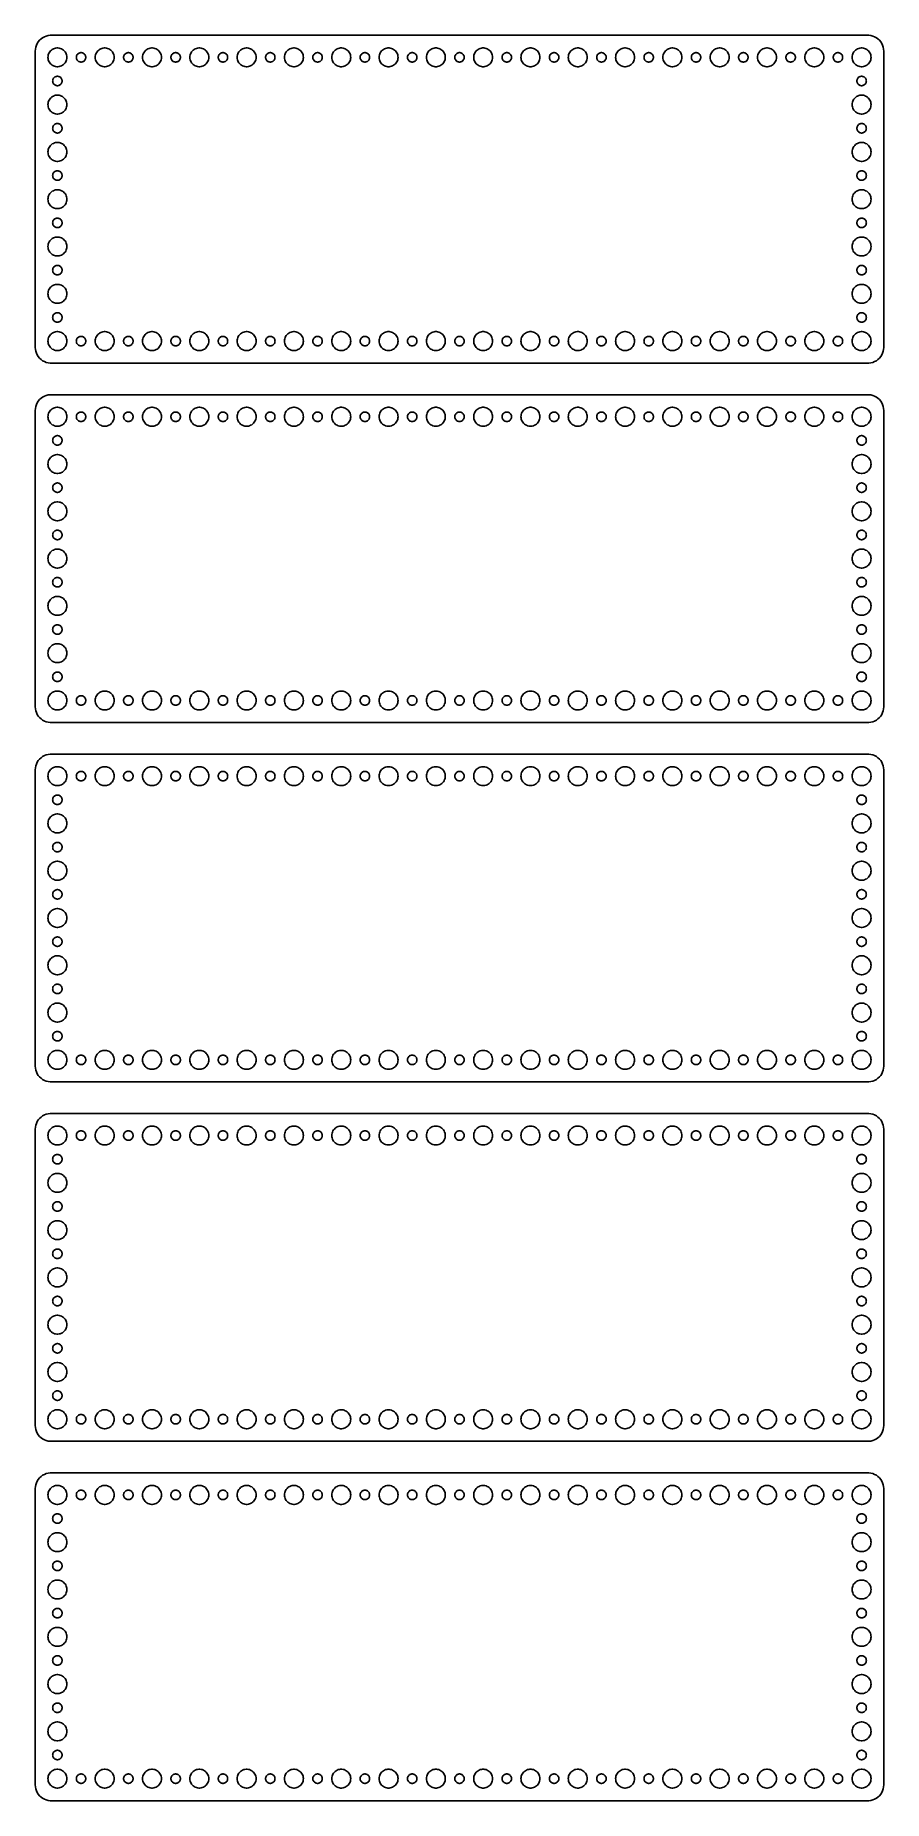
# Model space of a CAD drawing. Header units: metres. Extents: x -134 to 134, y 518 to 1078.
import ezdxf

# ---------------------------------------------------------------- set-up
doc = ezdxf.new("R2010")
doc.units = ezdxf.units.M

msp = doc.modelspace()

# ---------------------------------------------------------------- linework, layer by layer
for p, q in [((-133.882, 1075.41), (-134.149, 1074.84)), ((-133.545, 1075.94), (-133.882, 1075.41)), ((-133.145, 1076.42), (-133.545, 1075.94)), ((-132.687, 1076.85), (-133.145, 1076.42)), ((-132.179, 1077.22), (-132.687, 1076.85)), ((-131.629, 1077.52), (-132.179, 1077.22)), ((-131.045, 1077.76), (-131.629, 1077.52)), ((-130.437, 1077.91), (-131.045, 1077.76)), ((-129.814, 1077.99), (-130.437, 1077.91)), ((129.814, 1077.99), (-129.814, 1077.99)), ((130.437, 1077.91), (129.814, 1077.99)), ((131.045, 1077.76), (130.437, 1077.91)), ((131.629, 1077.52), (131.045, 1077.76)), ((132.179, 1077.22), (131.629, 1077.52)), ((132.687, 1076.85), (132.179, 1077.22)), ((133.145, 1076.42), (132.687, 1076.85)), ((133.545, 1075.94), (133.145, 1076.42)), ((133.882, 1075.41), (133.545, 1075.94)), ((134.149, 1074.84), (133.882, 1075.41)), ((-134.461, 1073.63), (-134.5, 1073)), ((-134.5, 1073), (-134.5, 979)), ((-134.343, 1074.24), (-134.461, 1073.63)), ((-134.149, 1074.84), (-134.343, 1074.24)), ((-130.5, 1071), (-130.476, 1071.38)), ((-130.476, 1070.62), (-130.5, 1071)), ((-130.476, 1071.38), (-130.406, 1071.75)), ((-130.406, 1070.25), (-130.476, 1070.62)), ((-130.406, 1071.75), (-130.289, 1072.1)), ((-130.289, 1069.9), (-130.406, 1070.25)), ((-130.289, 1072.1), (-130.129, 1072.45)), ((-130.129, 1069.55), (-130.289, 1069.9)), ((-130.129, 1072.45), (-129.927, 1072.76)), ((-129.927, 1072.76), (-129.687, 1073.05)), ((-129.687, 1073.05), (-129.412, 1073.31)), ((-129.412, 1073.31), (-129.107, 1073.53)), ((-129.107, 1073.53), (-128.777, 1073.71)), ((-128.777, 1073.71), (-128.427, 1073.85)), ((-128.427, 1073.85), (-128.062, 1073.95)), ((-128.062, 1073.95), (-127.688, 1073.99)), ((-127.688, 1073.99), (-127.312, 1073.99)), ((-127.312, 1073.99), (-126.938, 1073.95)), ((-126.938, 1073.95), (-126.573, 1073.85)), ((-126.573, 1073.85), (-126.223, 1073.71)), ((-126.223, 1073.71), (-125.893, 1073.53)), ((-125.893, 1073.53), (-125.588, 1073.31)), ((-125.588, 1073.31), (-125.313, 1073.05)), ((-125.313, 1073.05), (-125.073, 1072.76)), ((-125.073, 1072.76), (-124.871, 1072.45)), ((-124.871, 1072.45), (-124.711, 1072.1)), ((-124.711, 1069.9), (-124.871, 1069.55)), ((-124.711, 1072.1), (-124.594, 1071.75)), ((-124.594, 1070.25), (-124.711, 1069.9)), ((-124.594, 1071.75), (-124.524, 1071.38)), ((-124.524, 1070.62), (-124.594, 1070.25)), ((-124.524, 1071.38), (-124.5, 1071)), ((-124.5, 1071), (-124.524, 1070.62)), ((-121.5, 1071), (-121.488, 1071.19)), ((-121.488, 1070.81), (-121.5, 1071)), ((-121.488, 1071.19), (-121.453, 1071.37)), ((-121.453, 1070.63), (-121.488, 1070.81)), ((-121.453, 1071.37), (-121.395, 1071.55)), ((-121.395, 1070.45), (-121.453, 1070.63)), ((-121.395, 1071.55), (-121.314, 1071.72)), ((-121.314, 1070.28), (-121.395, 1070.45)), ((-121.314, 1071.72), (-121.214, 1071.88)), ((-121.214, 1070.12), (-121.314, 1070.28)), ((-121.214, 1071.88), (-121.093, 1072.03)), ((-121.093, 1069.97), (-121.214, 1070.12)), ((-121.093, 1072.03), (-120.956, 1072.16)), ((-120.956, 1069.84), (-121.093, 1069.97)), ((-120.956, 1072.16), (-120.804, 1072.27)), ((-120.804, 1069.73), (-120.956, 1069.84)), ((-120.804, 1072.27), (-120.639, 1072.36)), ((-120.639, 1069.64), (-120.804, 1069.73)), ((-120.639, 1072.36), (-120.464, 1072.43)), ((-120.464, 1069.57), (-120.639, 1069.64)), ((-120.464, 1072.43), (-120.281, 1072.47)), ((-120.281, 1069.53), (-120.464, 1069.57)), ((-120.281, 1072.47), (-120.094, 1072.5)), ((-120.094, 1072.5), (-119.906, 1072.5)), ((-119.906, 1072.5), (-119.719, 1072.47)), ((-119.719, 1072.47), (-119.536, 1072.43)), ((-119.536, 1069.57), (-119.719, 1069.53)), ((-119.536, 1072.43), (-119.361, 1072.36)), ((-119.361, 1069.64), (-119.536, 1069.57)), ((-119.361, 1072.36), (-119.196, 1072.27)), ((-119.196, 1069.73), (-119.361, 1069.64)), ((-119.196, 1072.27), (-119.044, 1072.16)), ((-119.044, 1069.84), (-119.196, 1069.73)), ((-119.044, 1072.16), (-118.907, 1072.03)), ((-118.907, 1069.97), (-119.044, 1069.84)), ((-118.907, 1072.03), (-118.786, 1071.88)), ((-118.786, 1070.12), (-118.907, 1069.97)), ((-118.786, 1071.88), (-118.686, 1071.72)), ((-118.686, 1070.28), (-118.786, 1070.12)), ((-118.686, 1071.72), (-118.605, 1071.55)), ((-118.605, 1070.45), (-118.686, 1070.28)), ((-118.605, 1071.55), (-118.547, 1071.37)), ((-118.547, 1070.63), (-118.605, 1070.45)), ((-118.547, 1071.37), (-118.512, 1071.19)), ((-118.512, 1070.81), (-118.547, 1070.63)), ((-118.512, 1071.19), (-118.5, 1071)), ((-118.5, 1071), (-118.512, 1070.81)), ((-115.5, 1071), (-115.476, 1071.38)), ((-115.476, 1070.62), (-115.5, 1071)), ((-115.476, 1071.38), (-115.406, 1071.75)), ((-115.406, 1070.25), (-115.476, 1070.62)), ((-115.406, 1071.75), (-115.289, 1072.1)), ((-115.289, 1069.9), (-115.406, 1070.25)), ((-115.289, 1072.1), (-115.129, 1072.45)), ((-115.129, 1069.55), (-115.289, 1069.9)), ((-115.129, 1072.45), (-114.927, 1072.76)), ((-114.927, 1072.76), (-114.687, 1073.05)), ((-114.687, 1073.05), (-114.412, 1073.31)), ((-114.412, 1073.31), (-114.107, 1073.53)), ((-114.107, 1073.53), (-113.777, 1073.71)), ((-113.777, 1073.71), (-113.427, 1073.85)), ((-113.427, 1073.85), (-113.062, 1073.95)), ((-113.062, 1073.95), (-112.688, 1073.99)), ((-112.688, 1073.99), (-112.312, 1073.99)), ((-112.312, 1073.99), (-111.938, 1073.95)), ((-111.938, 1073.95), (-111.573, 1073.85)), ((-111.573, 1073.85), (-111.223, 1073.71)), ((-111.223, 1073.71), (-110.893, 1073.53)), ((-110.893, 1073.53), (-110.588, 1073.31)), ((-110.588, 1073.31), (-110.313, 1073.05)), ((-110.313, 1073.05), (-110.073, 1072.76)), ((-110.073, 1072.76), (-109.871, 1072.45)), ((-109.871, 1072.45), (-109.711, 1072.1)), ((-109.711, 1069.9), (-109.871, 1069.55)), ((-109.711, 1072.1), (-109.594, 1071.75)), ((-109.594, 1070.25), (-109.711, 1069.9)), ((-109.594, 1071.75), (-109.524, 1071.38)), ((-109.524, 1070.62), (-109.594, 1070.25)), ((-109.524, 1071.38), (-109.5, 1071)), ((-109.5, 1071), (-109.524, 1070.62)), ((-106.5, 1071), (-106.488, 1071.19)), ((-106.488, 1070.81), (-106.5, 1071)), ((-106.488, 1071.19), (-106.453, 1071.37)), ((-106.453, 1070.63), (-106.488, 1070.81)), ((-106.453, 1071.37), (-106.395, 1071.55)), ((-106.395, 1070.45), (-106.453, 1070.63)), ((-106.395, 1071.55), (-106.314, 1071.72)), ((-106.314, 1070.28), (-106.395, 1070.45)), ((-106.314, 1071.72), (-106.214, 1071.88)), ((-106.214, 1070.12), (-106.314, 1070.28)), ((-106.214, 1071.88), (-106.093, 1072.03)), ((-106.093, 1069.97), (-106.214, 1070.12)), ((-106.093, 1072.03), (-105.956, 1072.16)), ((-105.956, 1069.84), (-106.093, 1069.97)), ((-105.956, 1072.16), (-105.804, 1072.27)), ((-105.804, 1069.73), (-105.956, 1069.84)), ((-105.804, 1072.27), (-105.639, 1072.36)), ((-105.639, 1069.64), (-105.804, 1069.73)), ((-105.639, 1072.36), (-105.464, 1072.43)), ((-105.464, 1069.57), (-105.639, 1069.64)), ((-105.464, 1072.43), (-105.281, 1072.47)), ((-105.281, 1069.53), (-105.464, 1069.57)), ((-105.281, 1072.47), (-105.094, 1072.5)), ((-105.094, 1072.5), (-104.906, 1072.5)), ((-104.906, 1072.5), (-104.719, 1072.47)), ((-104.719, 1072.47), (-104.536, 1072.43)), ((-104.536, 1069.57), (-104.719, 1069.53)), ((-104.536, 1072.43), (-104.361, 1072.36)), ((-104.361, 1069.64), (-104.536, 1069.57)), ((-104.361, 1072.36), (-104.196, 1072.27)), ((-104.196, 1069.73), (-104.361, 1069.64)), ((-104.196, 1072.27), (-104.044, 1072.16)), ((-104.044, 1069.84), (-104.196, 1069.73)), ((-104.044, 1072.16), (-103.907, 1072.03)), ((-103.907, 1069.97), (-104.044, 1069.84)), ((-103.907, 1072.03), (-103.786, 1071.88)), ((-103.786, 1070.12), (-103.907, 1069.97)), ((-103.786, 1071.88), (-103.686, 1071.72)), ((-103.686, 1070.28), (-103.786, 1070.12)), ((-103.686, 1071.72), (-103.605, 1071.55)), ((-103.605, 1070.45), (-103.686, 1070.28)), ((-103.605, 1071.55), (-103.547, 1071.37)), ((-103.547, 1070.63), (-103.605, 1070.45)), ((-103.547, 1071.37), (-103.512, 1071.19)), ((-103.512, 1070.81), (-103.547, 1070.63)), ((-103.512, 1071.19), (-103.5, 1071)), ((-103.5, 1071), (-103.512, 1070.81)), ((-100.5, 1071), (-100.476, 1071.38)), ((-100.476, 1070.62), (-100.5, 1071)), ((-100.476, 1071.38), (-100.406, 1071.75)), ((-100.406, 1070.25), (-100.476, 1070.62)), ((-100.406, 1071.75), (-100.289, 1072.1)), ((-100.289, 1069.9), (-100.406, 1070.25)), ((-100.289, 1072.1), (-100.129, 1072.45)), ((-100.129, 1069.55), (-100.289, 1069.9)), ((-100.129, 1072.45), (-99.927, 1072.76)), ((-99.927, 1072.76), (-99.6869, 1073.05)), ((-99.6869, 1073.05), (-99.4123, 1073.31)), ((-99.4123, 1073.31), (-99.1075, 1073.53)), ((-99.1075, 1073.53), (-98.7773, 1073.71)), ((-98.7773, 1073.71), (-98.427, 1073.85)), ((-98.427, 1073.85), (-98.0621, 1073.95)), ((-98.0621, 1073.95), (-97.6884, 1073.99)), ((-97.6884, 1073.99), (-97.3116, 1073.99)), ((-97.3116, 1073.99), (-96.9379, 1073.95)), ((-96.9379, 1073.95), (-96.573, 1073.85)), ((-96.573, 1073.85), (-96.2227, 1073.71)), ((-96.2227, 1073.71), (-95.8925, 1073.53)), ((-95.8925, 1073.53), (-95.5877, 1073.31)), ((-95.5877, 1073.31), (-95.3131, 1073.05)), ((-95.3131, 1073.05), (-95.073, 1072.76)), ((-95.073, 1072.76), (-94.8711, 1072.45)), ((-94.8711, 1072.45), (-94.7107, 1072.1)), ((-94.7107, 1069.9), (-94.8711, 1069.55)), ((-94.7107, 1072.1), (-94.5943, 1071.75)), ((-94.5943, 1070.25), (-94.7107, 1069.9)), ((-94.5943, 1071.75), (-94.5237, 1071.38)), ((-94.5237, 1070.62), (-94.5943, 1070.25)), ((-94.5237, 1071.38), (-94.5, 1071)), ((-94.5, 1071), (-94.5237, 1070.62)), ((-91.5, 1071), (-91.4882, 1071.19)), ((-91.4882, 1070.81), (-91.5, 1071)), ((-91.4882, 1071.19), (-91.4529, 1071.37)), ((-91.4529, 1070.63), (-91.4882, 1070.81)), ((-91.4529, 1071.37), (-91.3947, 1071.55)), ((-91.3947, 1070.45), (-91.4529, 1070.63)), ((-91.3947, 1071.55), (-91.3145, 1071.72)), ((-91.3145, 1070.28), (-91.3947, 1070.45)), ((-91.3145, 1071.72), (-91.2135, 1071.88)), ((-91.2135, 1070.12), (-91.3145, 1070.28)), ((-91.2135, 1071.88), (-91.0934, 1072.03)), ((-91.0934, 1069.97), (-91.2135, 1070.12)), ((-91.0934, 1072.03), (-90.9561, 1072.16)), ((-90.9561, 1069.84), (-91.0934, 1069.97)), ((-90.9561, 1072.16), (-90.8037, 1072.27)), ((-90.8037, 1069.73), (-90.9561, 1069.84)), ((-90.8037, 1072.27), (-90.6387, 1072.36)), ((-90.6387, 1069.64), (-90.8037, 1069.73)), ((-90.6387, 1072.36), (-90.4635, 1072.43)), ((-90.4635, 1069.57), (-90.6387, 1069.64)), ((-90.4635, 1072.43), (-90.2811, 1072.47)), ((-90.2811, 1069.53), (-90.4635, 1069.57)), ((-90.2811, 1072.47), (-90.0942, 1072.5)), ((-90.0942, 1072.5), (-89.9058, 1072.5)), ((-89.9058, 1072.5), (-89.7189, 1072.47)), ((-89.7189, 1072.47), (-89.5365, 1072.43)), ((-89.5365, 1069.57), (-89.7189, 1069.53)), ((-89.5365, 1072.43), (-89.3613, 1072.36)), ((-89.3613, 1069.64), (-89.5365, 1069.57)), ((-89.3613, 1072.36), (-89.1963, 1072.27)), ((-89.1963, 1069.73), (-89.3613, 1069.64)), ((-89.1963, 1072.27), (-89.0439, 1072.16)), ((-89.0439, 1069.84), (-89.1963, 1069.73)), ((-89.0439, 1072.16), (-88.9065, 1072.03)), ((-88.9065, 1069.97), (-89.0439, 1069.84)), ((-88.9065, 1072.03), (-88.7865, 1071.88)), ((-88.7865, 1070.12), (-88.9065, 1069.97)), ((-88.7865, 1071.88), (-88.6855, 1071.72)), ((-88.6855, 1070.28), (-88.7865, 1070.12)), ((-88.6855, 1071.72), (-88.6053, 1071.55)), ((-88.6053, 1070.45), (-88.6855, 1070.28)), ((-88.6053, 1071.55), (-88.5471, 1071.37)), ((-88.5471, 1070.63), (-88.6053, 1070.45)), ((-88.5471, 1071.37), (-88.5118, 1071.19)), ((-88.5118, 1070.81), (-88.5471, 1070.63)), ((-88.5118, 1071.19), (-88.5, 1071)), ((-88.5, 1071), (-88.5118, 1070.81)), ((-85.5, 1071), (-85.4763, 1071.38)), ((-85.4763, 1070.62), (-85.5, 1071)), ((-85.4763, 1071.38), (-85.4057, 1071.75)), ((-85.4057, 1070.25), (-85.4763, 1070.62)), ((-85.4057, 1071.75), (-85.2893, 1072.1)), ((-85.2893, 1069.9), (-85.4057, 1070.25)), ((-85.2893, 1072.1), (-85.1289, 1072.45)), ((-85.1289, 1069.55), (-85.2893, 1069.9)), ((-85.1289, 1072.45), (-84.927, 1072.76)), ((-84.927, 1072.76), (-84.6869, 1073.05)), ((-84.6869, 1073.05), (-84.4123, 1073.31)), ((-84.4123, 1073.31), (-84.1075, 1073.53)), ((-84.1075, 1073.53), (-83.7773, 1073.71)), ((-83.7773, 1073.71), (-83.427, 1073.85)), ((-83.427, 1073.85), (-83.0621, 1073.95)), ((-83.0621, 1073.95), (-82.6884, 1073.99)), ((-82.6884, 1073.99), (-82.3116, 1073.99)), ((-82.3116, 1073.99), (-81.9379, 1073.95)), ((-81.9379, 1073.95), (-81.573, 1073.85)), ((-81.573, 1073.85), (-81.2227, 1073.71)), ((-81.2227, 1073.71), (-80.8925, 1073.53)), ((-80.8925, 1073.53), (-80.5877, 1073.31)), ((-80.5877, 1073.31), (-80.3131, 1073.05)), ((-80.3131, 1073.05), (-80.073, 1072.76)), ((-80.073, 1072.76), (-79.8711, 1072.45)), ((-79.8711, 1072.45), (-79.7107, 1072.1)), ((-79.7107, 1069.9), (-79.8711, 1069.55)), ((-79.7107, 1072.1), (-79.5943, 1071.75)), ((-79.5943, 1070.25), (-79.7107, 1069.9)), ((-79.5943, 1071.75), (-79.5237, 1071.38)), ((-79.5237, 1070.62), (-79.5943, 1070.25)), ((-79.5237, 1071.38), (-79.5, 1071)), ((-79.5, 1071), (-79.5237, 1070.62)), ((-76.5, 1071), (-76.4882, 1071.19)), ((-76.4882, 1070.81), (-76.5, 1071)), ((-76.4882, 1071.19), (-76.4529, 1071.37)), ((-76.4529, 1070.63), (-76.4882, 1070.81)), ((-76.4529, 1071.37), (-76.3947, 1071.55)), ((-76.3947, 1070.45), (-76.4529, 1070.63)), ((-76.3947, 1071.55), (-76.3145, 1071.72)), ((-76.3145, 1070.28), (-76.3947, 1070.45)), ((-76.3145, 1071.72), (-76.2135, 1071.88)), ((-76.2135, 1070.12), (-76.3145, 1070.28)), ((-76.2135, 1071.88), (-76.0934, 1072.03)), ((-76.0934, 1069.97), (-76.2135, 1070.12)), ((-76.0934, 1072.03), (-75.9561, 1072.16)), ((-75.9561, 1069.84), (-76.0934, 1069.97)), ((-75.9561, 1072.16), (-75.8037, 1072.27)), ((-75.8037, 1069.73), (-75.9561, 1069.84)), ((-75.8037, 1072.27), (-75.6387, 1072.36)), ((-75.6387, 1069.64), (-75.8037, 1069.73)), ((-75.6387, 1072.36), (-75.4635, 1072.43)), ((-75.4635, 1069.57), (-75.6387, 1069.64)), ((-75.4635, 1072.43), (-75.2811, 1072.47)), ((-75.2811, 1069.53), (-75.4635, 1069.57)), ((-75.2811, 1072.47), (-75.0942, 1072.5)), ((-75.0942, 1072.5), (-74.9058, 1072.5)), ((-74.9058, 1072.5), (-74.7189, 1072.47)), ((-74.7189, 1072.47), (-74.5365, 1072.43)), ((-74.5365, 1069.57), (-74.7189, 1069.53)), ((-74.5365, 1072.43), (-74.3613, 1072.36)), ((-74.3613, 1069.64), (-74.5365, 1069.57)), ((-74.3613, 1072.36), (-74.1963, 1072.27)), ((-74.1963, 1069.73), (-74.3613, 1069.64)), ((-74.1963, 1072.27), (-74.0439, 1072.16)), ((-74.0439, 1069.84), (-74.1963, 1069.73)), ((-74.0439, 1072.16), (-73.9065, 1072.03)), ((-73.9065, 1069.97), (-74.0439, 1069.84)), ((-73.9065, 1072.03), (-73.7865, 1071.88)), ((-73.7865, 1070.12), (-73.9065, 1069.97)), ((-73.7865, 1071.88), (-73.6855, 1071.72)), ((-73.6855, 1070.28), (-73.7865, 1070.12)), ((-73.6855, 1071.72), (-73.6053, 1071.55)), ((-73.6053, 1070.45), (-73.6855, 1070.28)), ((-73.6053, 1071.55), (-73.5471, 1071.37)), ((-73.5471, 1070.63), (-73.6053, 1070.45)), ((-73.5471, 1071.37), (-73.5118, 1071.19)), ((-73.5118, 1070.81), (-73.5471, 1070.63)), ((-73.5118, 1071.19), (-73.5, 1071)), ((-73.5, 1071), (-73.5118, 1070.81)), ((-70.5, 1071), (-70.4763, 1071.38)), ((-70.4763, 1070.62), (-70.5, 1071)), ((-70.4763, 1071.38), (-70.4057, 1071.75)), ((-70.4057, 1070.25), (-70.4763, 1070.62)), ((-70.4057, 1071.75), (-70.2893, 1072.1)), ((-70.2893, 1069.9), (-70.4057, 1070.25)), ((-70.2893, 1072.1), (-70.1289, 1072.45)), ((-70.1289, 1069.55), (-70.2893, 1069.9)), ((-70.1289, 1072.45), (-69.927, 1072.76)), ((-69.927, 1072.76), (-69.6869, 1073.05)), ((-69.6869, 1073.05), (-69.4123, 1073.31)), ((-69.4123, 1073.31), (-69.1075, 1073.53)), ((-69.1075, 1073.53), (-68.7773, 1073.71)), ((-68.7773, 1073.71), (-68.427, 1073.85)), ((-68.427, 1073.85), (-68.0621, 1073.95)), ((-68.0621, 1073.95), (-67.6884, 1073.99)), ((-67.6884, 1073.99), (-67.3116, 1073.99)), ((-67.3116, 1073.99), (-66.9379, 1073.95)), ((-66.9379, 1073.95), (-66.573, 1073.85)), ((-66.573, 1073.85), (-66.2227, 1073.71)), ((-66.2227, 1073.71), (-65.8925, 1073.53)), ((-65.8925, 1073.53), (-65.5877, 1073.31)), ((-65.5877, 1073.31), (-65.3131, 1073.05)), ((-65.3131, 1073.05), (-65.073, 1072.76)), ((-65.073, 1072.76), (-64.8711, 1072.45)), ((-64.8711, 1072.45), (-64.7107, 1072.1)), ((-64.7107, 1069.9), (-64.8711, 1069.55)), ((-64.7107, 1072.1), (-64.5943, 1071.75)), ((-64.5943, 1070.25), (-64.7107, 1069.9)), ((-64.5943, 1071.75), (-64.5237, 1071.38)), ((-64.5237, 1070.62), (-64.5943, 1070.25)), ((-64.5237, 1071.38), (-64.5, 1071)), ((-64.5, 1071), (-64.5237, 1070.62)), ((-61.5, 1071), (-61.4882, 1071.19)), ((-61.4882, 1070.81), (-61.5, 1071)), ((-61.4882, 1071.19), (-61.4529, 1071.37)), ((-61.4529, 1070.63), (-61.4882, 1070.81)), ((-61.4529, 1071.37), (-61.3947, 1071.55)), ((-61.3947, 1070.45), (-61.4529, 1070.63)), ((-61.3947, 1071.55), (-61.3145, 1071.72)), ((-61.3145, 1070.28), (-61.3947, 1070.45)), ((-61.3145, 1071.72), (-61.2135, 1071.88)), ((-61.2135, 1070.12), (-61.3145, 1070.28)), ((-61.2135, 1071.88), (-61.0934, 1072.03)), ((-61.0934, 1069.97), (-61.2135, 1070.12)), ((-61.0934, 1072.03), (-60.9561, 1072.16)), ((-60.9561, 1069.84), (-61.0934, 1069.97)), ((-60.9561, 1072.16), (-60.8037, 1072.27)), ((-60.8037, 1069.73), (-60.9561, 1069.84)), ((-60.8037, 1072.27), (-60.6387, 1072.36)), ((-60.6387, 1069.64), (-60.8037, 1069.73)), ((-60.6387, 1072.36), (-60.4635, 1072.43)), ((-60.4635, 1069.57), (-60.6387, 1069.64)), ((-60.4635, 1072.43), (-60.2811, 1072.47)), ((-60.2811, 1069.53), (-60.4635, 1069.57)), ((-60.2811, 1072.47), (-60.0942, 1072.5)), ((-60.0942, 1072.5), (-59.9058, 1072.5)), ((-59.9058, 1072.5), (-59.7189, 1072.47)), ((-59.7189, 1072.47), (-59.5365, 1072.43)), ((-59.5365, 1069.57), (-59.7189, 1069.53)), ((-59.5365, 1072.43), (-59.3613, 1072.36)), ((-59.3613, 1069.64), (-59.5365, 1069.57)), ((-59.3613, 1072.36), (-59.1963, 1072.27)), ((-59.1963, 1069.73), (-59.3613, 1069.64)), ((-59.1963, 1072.27), (-59.0439, 1072.16)), ((-59.0439, 1069.84), (-59.1963, 1069.73)), ((-59.0439, 1072.16), (-58.9065, 1072.03)), ((-58.9065, 1069.97), (-59.0439, 1069.84)), ((-58.9065, 1072.03), (-58.7865, 1071.88)), ((-58.7865, 1070.12), (-58.9065, 1069.97)), ((-58.7865, 1071.88), (-58.6855, 1071.72)), ((-58.6855, 1070.28), (-58.7865, 1070.12)), ((-58.6855, 1071.72), (-58.6053, 1071.55)), ((-58.6053, 1070.45), (-58.6855, 1070.28)), ((-58.6053, 1071.55), (-58.5471, 1071.37)), ((-58.5471, 1070.63), (-58.6053, 1070.45)), ((-58.5471, 1071.37), (-58.5118, 1071.19)), ((-58.5118, 1070.81), (-58.5471, 1070.63)), ((-58.5118, 1071.19), (-58.5, 1071)), ((-58.5, 1071), (-58.5118, 1070.81)), ((-55.5, 1071), (-55.4763, 1071.38)), ((-55.4763, 1070.62), (-55.5, 1071)), ((-55.4763, 1071.38), (-55.4057, 1071.75)), ((-55.4057, 1070.25), (-55.4763, 1070.62)), ((-55.4057, 1071.75), (-55.2893, 1072.1)), ((-55.2893, 1069.9), (-55.4057, 1070.25)), ((-55.2893, 1072.1), (-55.1289, 1072.45)), ((-55.1289, 1069.55), (-55.2893, 1069.9)), ((-55.1289, 1072.45), (-54.927, 1072.76)), ((-54.927, 1072.76), (-54.6869, 1073.05)), ((-54.6869, 1073.05), (-54.4123, 1073.31)), ((-54.4123, 1073.31), (-54.1075, 1073.53)), ((-54.1075, 1073.53), (-53.7773, 1073.71)), ((-53.7773, 1073.71), (-53.427, 1073.85)), ((-53.427, 1073.85), (-53.0621, 1073.95)), ((-53.0621, 1073.95), (-52.6884, 1073.99)), ((-52.6884, 1073.99), (-52.3116, 1073.99)), ((-52.3116, 1073.99), (-51.9379, 1073.95)), ((-51.9379, 1073.95), (-51.5729, 1073.85)), ((-51.5729, 1073.85), (-51.2227, 1073.71)), ((-51.2227, 1073.71), (-50.8925, 1073.53)), ((-50.8925, 1073.53), (-50.5877, 1073.31)), ((-50.5877, 1073.31), (-50.3131, 1073.05)), ((-50.3131, 1073.05), (-50.0729, 1072.76)), ((-50.0729, 1072.76), (-49.8711, 1072.45)), ((-49.8711, 1072.45), (-49.7107, 1072.1)), ((-49.7107, 1069.9), (-49.8711, 1069.55)), ((-49.7107, 1072.1), (-49.5942, 1071.75)), ((-49.5942, 1070.25), (-49.7107, 1069.9)), ((-49.5942, 1071.75), (-49.5237, 1071.38)), ((-49.5237, 1070.62), (-49.5942, 1070.25)), ((-49.5237, 1071.38), (-49.5, 1071)), ((-49.5, 1071), (-49.5237, 1070.62)), ((-46.5, 1071), (-46.4882, 1071.19)), ((-46.4882, 1070.81), (-46.5, 1071)), ((-46.4882, 1071.19), (-46.4529, 1071.37)), ((-46.4529, 1070.63), (-46.4882, 1070.81)), ((-46.4529, 1071.37), (-46.3947, 1071.55)), ((-46.3947, 1070.45), (-46.4529, 1070.63)), ((-46.3947, 1071.55), (-46.3145, 1071.72)), ((-46.3145, 1070.28), (-46.3947, 1070.45)), ((-46.3145, 1071.72), (-46.2135, 1071.88)), ((-46.2135, 1070.12), (-46.3145, 1070.28)), ((-46.2135, 1071.88), (-46.0934, 1072.03)), ((-46.0934, 1069.97), (-46.2135, 1070.12)), ((-46.0934, 1072.03), (-45.9561, 1072.16)), ((-45.9561, 1069.84), (-46.0934, 1069.97)), ((-45.9561, 1072.16), (-45.8037, 1072.27)), ((-45.8037, 1069.73), (-45.9561, 1069.84)), ((-45.8037, 1072.27), (-45.6387, 1072.36)), ((-45.6387, 1069.64), (-45.8037, 1069.73)), ((-45.6387, 1072.36), (-45.4635, 1072.43)), ((-45.4635, 1069.57), (-45.6387, 1069.64)), ((-45.4635, 1072.43), (-45.2811, 1072.47)), ((-45.2811, 1069.53), (-45.4635, 1069.57)), ((-45.2811, 1072.47), (-45.0942, 1072.5)), ((-45.0942, 1072.5), (-44.9058, 1072.5)), ((-44.9058, 1072.5), (-44.7189, 1072.47)), ((-44.7189, 1072.47), (-44.5365, 1072.43)), ((-44.5365, 1069.57), (-44.7189, 1069.53)), ((-44.5365, 1072.43), (-44.3613, 1072.36)), ((-44.3613, 1069.64), (-44.5365, 1069.57)), ((-44.3613, 1072.36), (-44.1963, 1072.27)), ((-44.1963, 1069.73), (-44.3613, 1069.64)), ((-44.1963, 1072.27), (-44.0439, 1072.16)), ((-44.0439, 1069.84), (-44.1963, 1069.73)), ((-44.0439, 1072.16), (-43.9065, 1072.03)), ((-43.9065, 1069.97), (-44.0439, 1069.84)), ((-43.9065, 1072.03), (-43.7865, 1071.88)), ((-43.7865, 1070.12), (-43.9065, 1069.97)), ((-43.7865, 1071.88), (-43.6855, 1071.72)), ((-43.6855, 1070.28), (-43.7865, 1070.12)), ((-43.6855, 1071.72), (-43.6053, 1071.55)), ((-43.6053, 1070.45), (-43.6855, 1070.28)), ((-43.6053, 1071.55), (-43.5471, 1071.37)), ((-43.5471, 1070.63), (-43.6053, 1070.45)), ((-43.5471, 1071.37), (-43.5118, 1071.19)), ((-43.5118, 1070.81), (-43.5471, 1070.63)), ((-43.5118, 1071.19), (-43.5, 1071)), ((-43.5, 1071), (-43.5118, 1070.81)), ((-40.5, 1071), (-40.4763, 1071.38)), ((-40.4763, 1070.62), (-40.5, 1071)), ((-40.4763, 1071.38), (-40.4057, 1071.75)), ((-40.4057, 1070.25), (-40.4763, 1070.62)), ((-40.4057, 1071.75), (-40.2893, 1072.1)), ((-40.2893, 1069.9), (-40.4057, 1070.25)), ((-40.2893, 1072.1), (-40.1289, 1072.45)), ((-40.1289, 1069.55), (-40.2893, 1069.9)), ((-40.1289, 1072.45), (-39.927, 1072.76)), ((-39.927, 1072.76), (-39.6869, 1073.05)), ((-39.6869, 1073.05), (-39.4123, 1073.31)), ((-39.4123, 1073.31), (-39.1075, 1073.53)), ((-39.1075, 1073.53), (-38.7773, 1073.71)), ((-38.7773, 1073.71), (-38.427, 1073.85)), ((-38.427, 1073.85), (-38.0621, 1073.95)), ((-38.0621, 1073.95), (-37.6884, 1073.99)), ((-37.6884, 1073.99), (-37.3116, 1073.99)), ((-37.3116, 1073.99), (-36.9379, 1073.95)), ((-36.9379, 1073.95), (-36.5729, 1073.85)), ((-36.5729, 1073.85), (-36.2227, 1073.71)), ((-36.2227, 1073.71), (-35.8925, 1073.53)), ((-35.8925, 1073.53), (-35.5877, 1073.31)), ((-35.5877, 1073.31), (-35.3131, 1073.05)), ((-35.3131, 1073.05), (-35.0729, 1072.76)), ((-35.0729, 1072.76), (-34.8711, 1072.45)), ((-34.8711, 1072.45), (-34.7107, 1072.1)), ((-34.7107, 1069.9), (-34.8711, 1069.55)), ((-34.7107, 1072.1), (-34.5942, 1071.75)), ((-34.5942, 1070.25), (-34.7107, 1069.9)), ((-34.5942, 1071.75), (-34.5237, 1071.38)), ((-34.5237, 1070.62), (-34.5942, 1070.25)), ((-34.5237, 1071.38), (-34.5, 1071)), ((-34.5, 1071), (-34.5237, 1070.62)), ((-31.5, 1071), (-31.4882, 1071.19)), ((-31.4882, 1070.81), (-31.5, 1071)), ((-31.4882, 1071.19), (-31.4529, 1071.37)), ((-31.4529, 1070.63), (-31.4882, 1070.81)), ((-31.4529, 1071.37), (-31.3947, 1071.55)), ((-31.3947, 1070.45), (-31.4529, 1070.63)), ((-31.3947, 1071.55), (-31.3145, 1071.72)), ((-31.3145, 1070.28), (-31.3947, 1070.45)), ((-31.3145, 1071.72), (-31.2135, 1071.88)), ((-31.2135, 1070.12), (-31.3145, 1070.28)), ((-31.2135, 1071.88), (-31.0934, 1072.03)), ((-31.0934, 1069.97), (-31.2135, 1070.12)), ((-31.0934, 1072.03), (-30.9561, 1072.16)), ((-30.9561, 1069.84), (-31.0934, 1069.97)), ((-30.9561, 1072.16), (-30.8037, 1072.27)), ((-30.8037, 1069.73), (-30.9561, 1069.84)), ((-30.8037, 1072.27), (-30.6387, 1072.36)), ((-30.6387, 1069.64), (-30.8037, 1069.73)), ((-30.6387, 1072.36), (-30.4635, 1072.43)), ((-30.4635, 1069.57), (-30.6387, 1069.64)), ((-30.4635, 1072.43), (-30.2811, 1072.47)), ((-30.2811, 1069.53), (-30.4635, 1069.57)), ((-30.2811, 1072.47), (-30.0942, 1072.5)), ((-30.0942, 1072.5), (-29.9058, 1072.5)), ((-29.9058, 1072.5), (-29.7189, 1072.47)), ((-29.7189, 1072.47), (-29.5365, 1072.43)), ((-29.5365, 1069.57), (-29.7189, 1069.53)), ((-29.5365, 1072.43), (-29.3613, 1072.36)), ((-29.3613, 1069.64), (-29.5365, 1069.57)), ((-29.3613, 1072.36), (-29.1963, 1072.27)), ((-29.1963, 1069.73), (-29.3613, 1069.64)), ((-29.1963, 1072.27), (-29.0439, 1072.16)), ((-29.0439, 1069.84), (-29.1963, 1069.73)), ((-29.0439, 1072.16), (-28.9065, 1072.03)), ((-28.9065, 1069.97), (-29.0439, 1069.84)), ((-28.9065, 1072.03), (-28.7865, 1071.88)), ((-28.7865, 1070.12), (-28.9065, 1069.97)), ((-28.7865, 1071.88), (-28.6855, 1071.72)), ((-28.6855, 1070.28), (-28.7865, 1070.12)), ((-28.6855, 1071.72), (-28.6053, 1071.55)), ((-28.6053, 1070.45), (-28.6855, 1070.28)), ((-28.6053, 1071.55), (-28.5471, 1071.37)), ((-28.5471, 1070.63), (-28.6053, 1070.45)), ((-28.5471, 1071.37), (-28.5118, 1071.19)), ((-28.5118, 1070.81), (-28.5471, 1070.63)), ((-28.5118, 1071.19), (-28.5, 1071)), ((-28.5, 1071), (-28.5118, 1070.81)), ((-25.5, 1071), (-25.4763, 1071.38)), ((-25.4763, 1070.62), (-25.5, 1071)), ((-25.4763, 1071.38), (-25.4057, 1071.75)), ((-25.4057, 1070.25), (-25.4763, 1070.62)), ((-25.4057, 1071.75), (-25.2893, 1072.1)), ((-25.2893, 1069.9), (-25.4057, 1070.25)), ((-25.2893, 1072.1), (-25.1289, 1072.45)), ((-25.1289, 1069.55), (-25.2893, 1069.9)), ((-25.1289, 1072.45), (-24.927, 1072.76)), ((-24.927, 1072.76), (-24.6869, 1073.05)), ((-24.6869, 1073.05), (-24.4123, 1073.31)), ((-24.4123, 1073.31), (-24.1075, 1073.53)), ((-24.1075, 1073.53), (-23.7773, 1073.71)), ((-23.7773, 1073.71), (-23.427, 1073.85)), ((-23.427, 1073.85), (-23.0621, 1073.95)), ((-23.0621, 1073.95), (-22.6884, 1073.99)), ((-22.6884, 1073.99), (-22.3116, 1073.99)), ((-22.3116, 1073.99), (-21.9379, 1073.95)), ((-21.9379, 1073.95), (-21.5729, 1073.85)), ((-21.5729, 1073.85), (-21.2227, 1073.71)), ((-21.2227, 1073.71), (-20.8925, 1073.53)), ((-20.8925, 1073.53), (-20.5877, 1073.31)), ((-20.5877, 1073.31), (-20.3131, 1073.05)), ((-20.3131, 1073.05), (-20.0729, 1072.76)), ((-20.0729, 1072.76), (-19.8711, 1072.45)), ((-19.8711, 1072.45), (-19.7107, 1072.1)), ((-19.7107, 1069.9), (-19.8711, 1069.55)), ((-19.7107, 1072.1), (-19.5942, 1071.75)), ((-19.5942, 1070.25), (-19.7107, 1069.9)), ((-19.5942, 1071.75), (-19.5237, 1071.38)), ((-19.5237, 1070.62), (-19.5942, 1070.25)), ((-19.5237, 1071.38), (-19.5, 1071)), ((-19.5, 1071), (-19.5237, 1070.62)), ((-16.5, 1071), (-16.4882, 1071.19)), ((-16.4882, 1070.81), (-16.5, 1071)), ((-16.4882, 1071.19), (-16.4529, 1071.37)), ((-16.4529, 1070.63), (-16.4882, 1070.81)), ((-16.4529, 1071.37), (-16.3947, 1071.55)), ((-16.3947, 1070.45), (-16.4529, 1070.63)), ((-16.3947, 1071.55), (-16.3145, 1071.72)), ((-16.3145, 1070.28), (-16.3947, 1070.45)), ((-16.3145, 1071.72), (-16.2135, 1071.88)), ((-16.2135, 1070.12), (-16.3145, 1070.28)), ((-16.2135, 1071.88), (-16.0934, 1072.03)), ((-16.0934, 1069.97), (-16.2135, 1070.12)), ((-16.0934, 1072.03), (-15.9561, 1072.16)), ((-15.9561, 1069.84), (-16.0934, 1069.97)), ((-15.9561, 1072.16), (-15.8037, 1072.27)), ((-15.8037, 1069.73), (-15.9561, 1069.84)), ((-15.8037, 1072.27), (-15.6387, 1072.36)), ((-15.6387, 1069.64), (-15.8037, 1069.73)), ((-15.6387, 1072.36), (-15.4635, 1072.43)), ((-15.4635, 1069.57), (-15.6387, 1069.64)), ((-15.4635, 1072.43), (-15.2811, 1072.47)), ((-15.2811, 1069.53), (-15.4635, 1069.57)), ((-15.2811, 1072.47), (-15.0942, 1072.5)), ((-15.0942, 1072.5), (-14.9058, 1072.5)), ((-14.9058, 1072.5), (-14.7189, 1072.47)), ((-14.7189, 1072.47), (-14.5365, 1072.43)), ((-14.5365, 1069.57), (-14.7189, 1069.53)), ((-14.5365, 1072.43), (-14.3613, 1072.36)), ((-14.3613, 1069.64), (-14.5365, 1069.57)), ((-14.3613, 1072.36), (-14.1963, 1072.27)), ((-14.1963, 1069.73), (-14.3613, 1069.64)), ((-14.1963, 1072.27), (-14.0439, 1072.16)), ((-14.0439, 1069.84), (-14.1963, 1069.73)), ((-14.0439, 1072.16), (-13.9065, 1072.03)), ((-13.9065, 1069.97), (-14.0439, 1069.84)), ((-13.9065, 1072.03), (-13.7865, 1071.88)), ((-13.7865, 1070.12), (-13.9065, 1069.97)), ((-13.7865, 1071.88), (-13.6855, 1071.72)), ((-13.6855, 1070.28), (-13.7865, 1070.12)), ((-13.6855, 1071.72), (-13.6053, 1071.55)), ((-13.6053, 1070.45), (-13.6855, 1070.28)), ((-13.6053, 1071.55), (-13.5471, 1071.37)), ((-13.5471, 1070.63), (-13.6053, 1070.45)), ((-13.5471, 1071.37), (-13.5118, 1071.19)), ((-13.5118, 1070.81), (-13.5471, 1070.63)), ((-13.5118, 1071.19), (-13.5, 1071)), ((-13.5, 1071), (-13.5118, 1070.81)), ((-10.5, 1071), (-10.4763, 1071.38)), ((-10.4763, 1070.62), (-10.5, 1071)), ((-10.4763, 1071.38), (-10.4057, 1071.75)), ((-10.4057, 1070.25), (-10.4763, 1070.62)), ((-10.4057, 1071.75), (-10.2893, 1072.1)), ((-10.2893, 1069.9), (-10.4057, 1070.25)), ((-10.2893, 1072.1), (-10.1289, 1072.45)), ((-10.1289, 1069.55), (-10.2893, 1069.9)), ((-10.1289, 1072.45), (-9.92705, 1072.76)), ((-9.92705, 1072.76), (-9.6869, 1073.05)), ((-9.6869, 1073.05), (-9.41226, 1073.31)), ((-9.41226, 1073.31), (-9.10747, 1073.53)), ((-9.10747, 1073.53), (-8.77733, 1073.71)), ((-8.77733, 1073.71), (-8.42705, 1073.85)), ((-8.42705, 1073.85), (-8.06213, 1073.95)), ((-8.06213, 1073.95), (-7.68837, 1073.99)), ((-7.68837, 1073.99), (-7.31161, 1073.99)), ((-7.31161, 1073.99), (-6.93785, 1073.95)), ((-6.93785, 1073.95), (-6.57294, 1073.85)), ((-6.57294, 1073.85), (-6.22266, 1073.71)), ((-6.22266, 1073.71), (-5.89252, 1073.53)), ((-5.89252, 1073.53), (-5.58772, 1073.31)), ((-5.58772, 1073.31), (-5.31308, 1073.05)), ((-5.31308, 1073.05), (-5.07294, 1072.76)), ((-5.07294, 1072.76), (-4.87108, 1072.45)), ((-4.87108, 1072.45), (-4.71066, 1072.1)), ((-4.71066, 1069.9), (-4.87108, 1069.55)), ((-4.71066, 1072.1), (-4.59424, 1071.75)), ((-4.59424, 1070.25), (-4.71066, 1069.9)), ((-4.59424, 1071.75), (-4.52365, 1071.38)), ((-4.52365, 1070.62), (-4.59424, 1070.25)), ((-4.52365, 1071.38), (-4.5, 1071)), ((-4.5, 1071), (-4.52365, 1070.62)), ((-1.5, 1071), (-1.48816, 1071.19)), ((-1.48816, 1070.81), (-1.5, 1071)), ((-1.48816, 1071.19), (-1.45287, 1071.37)), ((-1.45287, 1070.63), (-1.48816, 1070.81)), ((-1.45287, 1071.37), (-1.39465, 1071.55)), ((-1.39465, 1070.45), (-1.45287, 1070.63)), ((-1.39465, 1071.55), (-1.31445, 1071.72)), ((-1.31445, 1070.28), (-1.39465, 1070.45)), ((-1.31445, 1071.72), (-1.21352, 1071.88)), ((-1.21352, 1070.12), (-1.31445, 1070.28)), ((-1.21352, 1071.88), (-1.09344, 1072.03)), ((-1.09344, 1069.97), (-1.21352, 1070.12)), ((-1.09344, 1072.03), (-0.95613, 1072.16)), ((-0.95613, 1069.84), (-1.09344, 1069.97)), ((-0.95613, 1072.16), (-0.80373, 1072.27)), ((-0.80373, 1069.73), (-0.95613, 1069.84)), ((-0.80373, 1072.27), (-0.63866, 1072.36)), ((-0.63866, 1069.64), (-0.80373, 1069.73)), ((-0.63866, 1072.36), (-0.46352, 1072.43)), ((-0.46352, 1069.57), (-0.63866, 1069.64)), ((-0.46352, 1072.43), (-0.28107, 1072.47)), ((-0.28107, 1069.53), (-0.46352, 1069.57)), ((-0.28107, 1072.47), (-0.09418, 1072.5)), ((-0.09418, 1072.5), (0.09418, 1072.5)), ((0.09418, 1072.5), (0.28107, 1072.47)), ((0.28107, 1072.47), (0.46352, 1072.43)), ((0.46352, 1069.57), (0.28107, 1069.53)), ((0.46352, 1072.43), (0.63866, 1072.36)), ((0.63866, 1069.64), (0.46352, 1069.57)), ((0.63866, 1072.36), (0.80373, 1072.27)), ((0.80373, 1069.73), (0.63866, 1069.64)), ((0.80373, 1072.27), (0.95613, 1072.16)), ((0.95613, 1069.84), (0.80373, 1069.73)), ((0.95613, 1072.16), (1.09344, 1072.03)), ((1.09344, 1069.97), (0.95613, 1069.84)), ((1.09344, 1072.03), (1.21352, 1071.88)), ((1.21352, 1070.12), (1.09344, 1069.97)), ((1.21352, 1071.88), (1.31445, 1071.72)), ((1.31445, 1070.28), (1.21352, 1070.12)), ((1.31445, 1071.72), (1.39465, 1071.55)), ((1.39465, 1070.45), (1.31445, 1070.28)), ((1.39465, 1071.55), (1.45287, 1071.37)), ((1.45287, 1070.63), (1.39465, 1070.45)), ((1.45287, 1071.37), (1.48816, 1071.19)), ((1.48816, 1070.81), (1.45287, 1070.63)), ((1.48816, 1071.19), (1.5, 1071)), ((1.5, 1071), (1.48816, 1070.81)), ((4.5, 1071), (4.52365, 1071.38)), ((4.52365, 1070.62), (4.5, 1071)), ((4.52365, 1071.38), (4.59424, 1071.75)), ((4.59424, 1070.25), (4.52365, 1070.62)), ((4.59424, 1071.75), (4.71066, 1072.1)), ((4.71066, 1069.9), (4.59424, 1070.25)), ((4.71066, 1072.1), (4.87108, 1072.45)), ((4.87108, 1069.55), (4.71066, 1069.9)), ((4.87108, 1072.45), (5.07294, 1072.76)), ((5.07294, 1072.76), (5.31308, 1073.05)), ((5.31308, 1073.05), (5.58772, 1073.31)), ((5.58772, 1073.31), (5.89252, 1073.53)), ((5.89252, 1073.53), (6.22266, 1073.71)), ((6.22266, 1073.71), (6.57294, 1073.85)), ((6.57294, 1073.85), (6.93785, 1073.95)), ((6.93785, 1073.95), (7.31161, 1073.99)), ((7.31161, 1073.99), (7.68837, 1073.99)), ((7.68837, 1073.99), (8.06213, 1073.95)), ((8.06213, 1073.95), (8.42705, 1073.85)), ((8.42705, 1073.85), (8.77733, 1073.71)), ((8.77733, 1073.71), (9.10747, 1073.53)), ((9.10747, 1073.53), (9.41226, 1073.31)), ((9.41226, 1073.31), (9.6869, 1073.05)), ((9.6869, 1073.05), (9.92705, 1072.76)), ((9.92705, 1072.76), (10.1289, 1072.45)), ((10.1289, 1072.45), (10.2893, 1072.1)), ((10.2893, 1069.9), (10.1289, 1069.55)), ((10.2893, 1072.1), (10.4057, 1071.75)), ((10.4057, 1070.25), (10.2893, 1069.9)), ((10.4057, 1071.75), (10.4763, 1071.38)), ((10.4763, 1070.62), (10.4057, 1070.25)), ((10.4763, 1071.38), (10.5, 1071)), ((10.5, 1071), (10.4763, 1070.62)), ((13.5, 1071), (13.5118, 1071.19)), ((13.5118, 1070.81), (13.5, 1071)), ((13.5118, 1071.19), (13.5471, 1071.37)), ((13.5471, 1070.63), (13.5118, 1070.81)), ((13.5471, 1071.37), (13.6053, 1071.55)), ((13.6053, 1070.45), (13.5471, 1070.63)), ((13.6053, 1071.55), (13.6855, 1071.72)), ((13.6855, 1070.28), (13.6053, 1070.45)), ((13.6855, 1071.72), (13.7865, 1071.88)), ((13.7865, 1070.12), (13.6855, 1070.28)), ((13.7865, 1071.88), (13.9065, 1072.03)), ((13.9065, 1069.97), (13.7865, 1070.12)), ((13.9065, 1072.03), (14.0439, 1072.16)), ((14.0439, 1069.84), (13.9065, 1069.97)), ((14.0439, 1072.16), (14.1963, 1072.27)), ((14.1963, 1069.73), (14.0439, 1069.84)), ((14.1963, 1072.27), (14.3613, 1072.36)), ((14.3613, 1069.64), (14.1963, 1069.73)), ((14.3613, 1072.36), (14.5365, 1072.43)), ((14.5365, 1069.57), (14.3613, 1069.64)), ((14.5365, 1072.43), (14.7189, 1072.47)), ((14.7189, 1069.53), (14.5365, 1069.57)), ((14.7189, 1072.47), (14.9058, 1072.5)), ((14.9058, 1072.5), (15.0942, 1072.5)), ((15.0942, 1072.5), (15.2811, 1072.47)), ((15.2811, 1072.47), (15.4635, 1072.43)), ((15.4635, 1069.57), (15.2811, 1069.53)), ((15.4635, 1072.43), (15.6387, 1072.36)), ((15.6387, 1069.64), (15.4635, 1069.57)), ((15.6387, 1072.36), (15.8037, 1072.27)), ((15.8037, 1069.73), (15.6387, 1069.64)), ((15.8037, 1072.27), (15.9561, 1072.16)), ((15.9561, 1069.84), (15.8037, 1069.73)), ((15.9561, 1072.16), (16.0934, 1072.03)), ((16.0934, 1069.97), (15.9561, 1069.84)), ((16.0934, 1072.03), (16.2135, 1071.88)), ((16.2135, 1070.12), (16.0934, 1069.97)), ((16.2135, 1071.88), (16.3145, 1071.72)), ((16.3145, 1070.28), (16.2135, 1070.12)), ((16.3145, 1071.72), (16.3947, 1071.55)), ((16.3947, 1070.45), (16.3145, 1070.28)), ((16.3947, 1071.55), (16.4529, 1071.37)), ((16.4529, 1070.63), (16.3947, 1070.45)), ((16.4529, 1071.37), (16.4882, 1071.19)), ((16.4882, 1070.81), (16.4529, 1070.63)), ((16.4882, 1071.19), (16.5, 1071)), ((16.5, 1071), (16.4882, 1070.81)), ((19.5, 1071), (19.5237, 1071.38)), ((19.5237, 1070.62), (19.5, 1071)), ((19.5237, 1071.38), (19.5942, 1071.75)), ((19.5942, 1070.25), (19.5237, 1070.62)), ((19.5942, 1071.75), (19.7107, 1072.1)), ((19.7107, 1069.9), (19.5942, 1070.25)), ((19.7107, 1072.1), (19.8711, 1072.45)), ((19.8711, 1069.55), (19.7107, 1069.9)), ((19.8711, 1072.45), (20.0729, 1072.76)), ((20.0729, 1072.76), (20.3131, 1073.05)), ((20.3131, 1073.05), (20.5877, 1073.31)), ((20.5877, 1073.31), (20.8925, 1073.53)), ((20.8925, 1073.53), (21.2227, 1073.71)), ((21.2227, 1073.71), (21.5729, 1073.85)), ((21.5729, 1073.85), (21.9379, 1073.95)), ((21.9379, 1073.95), (22.3116, 1073.99)), ((22.3116, 1073.99), (22.6884, 1073.99)), ((22.6884, 1073.99), (23.0621, 1073.95)), ((23.0621, 1073.95), (23.427, 1073.85)), ((23.427, 1073.85), (23.7773, 1073.71)), ((23.7773, 1073.71), (24.1075, 1073.53)), ((24.1075, 1073.53), (24.4123, 1073.31)), ((24.4123, 1073.31), (24.6869, 1073.05)), ((24.6869, 1073.05), (24.927, 1072.76)), ((24.927, 1072.76), (25.1289, 1072.45)), ((25.1289, 1072.45), (25.2893, 1072.1)), ((25.2893, 1069.9), (25.1289, 1069.55)), ((25.2893, 1072.1), (25.4057, 1071.75)), ((25.4057, 1070.25), (25.2893, 1069.9)), ((25.4057, 1071.75), (25.4763, 1071.38)), ((25.4763, 1070.62), (25.4057, 1070.25)), ((25.4763, 1071.38), (25.5, 1071)), ((25.5, 1071), (25.4763, 1070.62)), ((28.5, 1071), (28.5118, 1071.19)), ((28.5118, 1070.81), (28.5, 1071)), ((28.5118, 1071.19), (28.5471, 1071.37)), ((28.5471, 1070.63), (28.5118, 1070.81)), ((28.5471, 1071.37), (28.6053, 1071.55)), ((28.6053, 1070.45), (28.5471, 1070.63)), ((28.6053, 1071.55), (28.6855, 1071.72)), ((28.6855, 1070.28), (28.6053, 1070.45)), ((28.6855, 1071.72), (28.7865, 1071.88)), ((28.7865, 1070.12), (28.6855, 1070.28)), ((28.7865, 1071.88), (28.9065, 1072.03)), ((28.9065, 1069.97), (28.7865, 1070.12)), ((28.9065, 1072.03), (29.0439, 1072.16)), ((29.0439, 1069.84), (28.9065, 1069.97)), ((29.0439, 1072.16), (29.1963, 1072.27)), ((29.1963, 1069.73), (29.0439, 1069.84)), ((29.1963, 1072.27), (29.3613, 1072.36)), ((29.3613, 1069.64), (29.1963, 1069.73)), ((29.3613, 1072.36), (29.5365, 1072.43)), ((29.5365, 1069.57), (29.3613, 1069.64)), ((29.5365, 1072.43), (29.7189, 1072.47)), ((29.7189, 1069.53), (29.5365, 1069.57)), ((29.7189, 1072.47), (29.9058, 1072.5)), ((29.9058, 1072.5), (30.0942, 1072.5)), ((30.0942, 1072.5), (30.2811, 1072.47)), ((30.2811, 1072.47), (30.4635, 1072.43)), ((30.4635, 1069.57), (30.2811, 1069.53)), ((30.4635, 1072.43), (30.6387, 1072.36)), ((30.6387, 1069.64), (30.4635, 1069.57)), ((30.6387, 1072.36), (30.8037, 1072.27)), ((30.8037, 1069.73), (30.6387, 1069.64)), ((30.8037, 1072.27), (30.9561, 1072.16)), ((30.9561, 1069.84), (30.8037, 1069.73)), ((30.9561, 1072.16), (31.0934, 1072.03)), ((31.0934, 1069.97), (30.9561, 1069.84)), ((31.0934, 1072.03), (31.2135, 1071.88)), ((31.2135, 1070.12), (31.0934, 1069.97)), ((31.2135, 1071.88), (31.3145, 1071.72)), ((31.3145, 1070.28), (31.2135, 1070.12)), ((31.3145, 1071.72), (31.3947, 1071.55)), ((31.3947, 1070.45), (31.3145, 1070.28)), ((31.3947, 1071.55), (31.4529, 1071.37)), ((31.4529, 1070.63), (31.3947, 1070.45)), ((31.4529, 1071.37), (31.4882, 1071.19)), ((31.4882, 1070.81), (31.4529, 1070.63)), ((31.4882, 1071.19), (31.5, 1071)), ((31.5, 1071), (31.4882, 1070.81)), ((34.5, 1071), (34.5237, 1071.38)), ((34.5237, 1070.62), (34.5, 1071)), ((34.5237, 1071.38), (34.5942, 1071.75)), ((34.5942, 1070.25), (34.5237, 1070.62)), ((34.5942, 1071.75), (34.7107, 1072.1)), ((34.7107, 1069.9), (34.5942, 1070.25)), ((34.7107, 1072.1), (34.8711, 1072.45)), ((34.8711, 1069.55), (34.7107, 1069.9)), ((34.8711, 1072.45), (35.0729, 1072.76)), ((35.0729, 1072.76), (35.3131, 1073.05)), ((35.3131, 1073.05), (35.5877, 1073.31)), ((35.5877, 1073.31), (35.8925, 1073.53)), ((35.8925, 1073.53), (36.2227, 1073.71)), ((36.2227, 1073.71), (36.5729, 1073.85)), ((36.5729, 1073.85), (36.9379, 1073.95)), ((36.9379, 1073.95), (37.3116, 1073.99)), ((37.3116, 1073.99), (37.6884, 1073.99)), ((37.6884, 1073.99), (38.0621, 1073.95)), ((38.0621, 1073.95), (38.427, 1073.85)), ((38.427, 1073.85), (38.7773, 1073.71)), ((38.7773, 1073.71), (39.1075, 1073.53)), ((39.1075, 1073.53), (39.4123, 1073.31)), ((39.4123, 1073.31), (39.6869, 1073.05)), ((39.6869, 1073.05), (39.927, 1072.76)), ((39.927, 1072.76), (40.1289, 1072.45)), ((40.1289, 1072.45), (40.2893, 1072.1)), ((40.2893, 1069.9), (40.1289, 1069.55)), ((40.2893, 1072.1), (40.4057, 1071.75)), ((40.4057, 1070.25), (40.2893, 1069.9)), ((40.4057, 1071.75), (40.4763, 1071.38)), ((40.4763, 1070.62), (40.4057, 1070.25)), ((40.4763, 1071.38), (40.5, 1071)), ((40.5, 1071), (40.4763, 1070.62)), ((43.5, 1071), (43.5118, 1071.19)), ((43.5118, 1070.81), (43.5, 1071)), ((43.5118, 1071.19), (43.5471, 1071.37)), ((43.5471, 1070.63), (43.5118, 1070.81)), ((43.5471, 1071.37), (43.6053, 1071.55)), ((43.6053, 1070.45), (43.5471, 1070.63)), ((43.6053, 1071.55), (43.6855, 1071.72)), ((43.6855, 1070.28), (43.6053, 1070.45)), ((43.6855, 1071.72), (43.7865, 1071.88)), ((43.7865, 1070.12), (43.6855, 1070.28)), ((43.7865, 1071.88), (43.9065, 1072.03)), ((43.9065, 1069.97), (43.7865, 1070.12)), ((43.9065, 1072.03), (44.0439, 1072.16)), ((44.0439, 1069.84), (43.9065, 1069.97)), ((44.0439, 1072.16), (44.1963, 1072.27)), ((44.1963, 1069.73), (44.0439, 1069.84)), ((44.1963, 1072.27), (44.3613, 1072.36)), ((44.3613, 1069.64), (44.1963, 1069.73)), ((44.3613, 1072.36), (44.5365, 1072.43)), ((44.5365, 1069.57), (44.3613, 1069.64)), ((44.5365, 1072.43), (44.7189, 1072.47)), ((44.7189, 1069.53), (44.5365, 1069.57)), ((44.7189, 1072.47), (44.9058, 1072.5)), ((44.9058, 1072.5), (45.0942, 1072.5)), ((45.0942, 1072.5), (45.2811, 1072.47)), ((45.2811, 1072.47), (45.4635, 1072.43)), ((45.4635, 1069.57), (45.2811, 1069.53)), ((45.4635, 1072.43), (45.6387, 1072.36)), ((45.6387, 1069.64), (45.4635, 1069.57)), ((45.6387, 1072.36), (45.8037, 1072.27)), ((45.8037, 1069.73), (45.6387, 1069.64)), ((45.8037, 1072.27), (45.9561, 1072.16)), ((45.9561, 1069.84), (45.8037, 1069.73)), ((45.9561, 1072.16), (46.0934, 1072.03)), ((46.0934, 1069.97), (45.9561, 1069.84)), ((46.0934, 1072.03), (46.2135, 1071.88)), ((46.2135, 1070.12), (46.0934, 1069.97)), ((46.2135, 1071.88), (46.3145, 1071.72)), ((46.3145, 1070.28), (46.2135, 1070.12)), ((46.3145, 1071.72), (46.3947, 1071.55)), ((46.3947, 1070.45), (46.3145, 1070.28)), ((46.3947, 1071.55), (46.4529, 1071.37)), ((46.4529, 1070.63), (46.3947, 1070.45)), ((46.4529, 1071.37), (46.4882, 1071.19)), ((46.4882, 1070.81), (46.4529, 1070.63)), ((46.4882, 1071.19), (46.5, 1071)), ((46.5, 1071), (46.4882, 1070.81)), ((49.5, 1071), (49.5237, 1071.38)), ((49.5237, 1070.62), (49.5, 1071)), ((49.5237, 1071.38), (49.5942, 1071.75)), ((49.5942, 1070.25), (49.5237, 1070.62)), ((49.5942, 1071.75), (49.7107, 1072.1)), ((49.7107, 1069.9), (49.5942, 1070.25)), ((49.7107, 1072.1), (49.8711, 1072.45)), ((49.8711, 1069.55), (49.7107, 1069.9)), ((49.8711, 1072.45), (50.0729, 1072.76)), ((50.0729, 1072.76), (50.3131, 1073.05)), ((50.3131, 1073.05), (50.5877, 1073.31)), ((50.5877, 1073.31), (50.8925, 1073.53)), ((50.8925, 1073.53), (51.2227, 1073.71)), ((51.2227, 1073.71), (51.5729, 1073.85)), ((51.5729, 1073.85), (51.9379, 1073.95)), ((51.9379, 1073.95), (52.3116, 1073.99)), ((52.3116, 1073.99), (52.6884, 1073.99)), ((52.6884, 1073.99), (53.0621, 1073.95)), ((53.0621, 1073.95), (53.427, 1073.85)), ((53.427, 1073.85), (53.7773, 1073.71)), ((53.7773, 1073.71), (54.1075, 1073.53)), ((54.1075, 1073.53), (54.4123, 1073.31)), ((54.4123, 1073.31), (54.6869, 1073.05)), ((54.6869, 1073.05), (54.927, 1072.76)), ((54.927, 1072.76), (55.1289, 1072.45)), ((55.1289, 1072.45), (55.2893, 1072.1)), ((55.2893, 1069.9), (55.1289, 1069.55)), ((55.2893, 1072.1), (55.4057, 1071.75)), ((55.4057, 1070.25), (55.2893, 1069.9)), ((55.4057, 1071.75), (55.4763, 1071.38)), ((55.4763, 1070.62), (55.4057, 1070.25)), ((55.4763, 1071.38), (55.5, 1071)), ((55.5, 1071), (55.4763, 1070.62)), ((58.5, 1071), (58.5118, 1071.19)), ((58.5118, 1070.81), (58.5, 1071)), ((58.5118, 1071.19), (58.5471, 1071.37)), ((58.5471, 1070.63), (58.5118, 1070.81)), ((58.5471, 1071.37), (58.6053, 1071.55)), ((58.6053, 1070.45), (58.5471, 1070.63)), ((58.6053, 1071.55), (58.6855, 1071.72)), ((58.6855, 1070.28), (58.6053, 1070.45)), ((58.6855, 1071.72), (58.7865, 1071.88)), ((58.7865, 1070.12), (58.6855, 1070.28)), ((58.7865, 1071.88), (58.9065, 1072.03)), ((58.9065, 1069.97), (58.7865, 1070.12)), ((58.9065, 1072.03), (59.0439, 1072.16)), ((59.0439, 1069.84), (58.9065, 1069.97)), ((59.0439, 1072.16), (59.1963, 1072.27)), ((59.1963, 1069.73), (59.0439, 1069.84)), ((59.1963, 1072.27), (59.3613, 1072.36)), ((59.3613, 1069.64), (59.1963, 1069.73)), ((59.3613, 1072.36), (59.5365, 1072.43)), ((59.5365, 1069.57), (59.3613, 1069.64)), ((59.5365, 1072.43), (59.7189, 1072.47)), ((59.7189, 1069.53), (59.5365, 1069.57)), ((59.7189, 1072.47), (59.9058, 1072.5)), ((59.9058, 1072.5), (60.0942, 1072.5)), ((60.0942, 1072.5), (60.2811, 1072.47)), ((60.2811, 1072.47), (60.4635, 1072.43)), ((60.4635, 1069.57), (60.2811, 1069.53)), ((60.4635, 1072.43), (60.6387, 1072.36)), ((60.6387, 1069.64), (60.4635, 1069.57)), ((60.6387, 1072.36), (60.8037, 1072.27)), ((60.8037, 1069.73), (60.6387, 1069.64)), ((60.8037, 1072.27), (60.9561, 1072.16)), ((60.9561, 1069.84), (60.8037, 1069.73)), ((60.9561, 1072.16), (61.0934, 1072.03)), ((61.0934, 1069.97), (60.9561, 1069.84)), ((61.0934, 1072.03), (61.2135, 1071.88)), ((61.2135, 1070.12), (61.0934, 1069.97)), ((61.2135, 1071.88), (61.3145, 1071.72)), ((61.3145, 1070.28), (61.2135, 1070.12)), ((61.3145, 1071.72), (61.3947, 1071.55)), ((61.3947, 1070.45), (61.3145, 1070.28)), ((61.3947, 1071.55), (61.4529, 1071.37)), ((61.4529, 1070.63), (61.3947, 1070.45)), ((61.4529, 1071.37), (61.4882, 1071.19)), ((61.4882, 1070.81), (61.4529, 1070.63)), ((61.4882, 1071.19), (61.5, 1071)), ((61.5, 1071), (61.4882, 1070.81)), ((64.5, 1071), (64.5237, 1071.38)), ((64.5237, 1070.62), (64.5, 1071)), ((64.5237, 1071.38), (64.5943, 1071.75)), ((64.5943, 1070.25), (64.5237, 1070.62)), ((64.5943, 1071.75), (64.7107, 1072.1)), ((64.7107, 1069.9), (64.5943, 1070.25)), ((64.7107, 1072.1), (64.8711, 1072.45)), ((64.8711, 1069.55), (64.7107, 1069.9)), ((64.8711, 1072.45), (65.073, 1072.76)), ((65.073, 1072.76), (65.3131, 1073.05)), ((65.3131, 1073.05), (65.5877, 1073.31)), ((65.5877, 1073.31), (65.8925, 1073.53)), ((65.8925, 1073.53), (66.2227, 1073.71)), ((66.2227, 1073.71), (66.573, 1073.85)), ((66.573, 1073.85), (66.9379, 1073.95)), ((66.9379, 1073.95), (67.3116, 1073.99)), ((67.3116, 1073.99), (67.6884, 1073.99)), ((67.6884, 1073.99), (68.0621, 1073.95)), ((68.0621, 1073.95), (68.427, 1073.85)), ((68.427, 1073.85), (68.7773, 1073.71)), ((68.7773, 1073.71), (69.1075, 1073.53)), ((69.1075, 1073.53), (69.4123, 1073.31)), ((69.4123, 1073.31), (69.6869, 1073.05)), ((69.6869, 1073.05), (69.927, 1072.76)), ((69.927, 1072.76), (70.1289, 1072.45)), ((70.1289, 1072.45), (70.2893, 1072.1)), ((70.2893, 1069.9), (70.1289, 1069.55)), ((70.2893, 1072.1), (70.4057, 1071.75)), ((70.4057, 1070.25), (70.2893, 1069.9)), ((70.4057, 1071.75), (70.4763, 1071.38)), ((70.4763, 1070.62), (70.4057, 1070.25)), ((70.4763, 1071.38), (70.5, 1071)), ((70.5, 1071), (70.4763, 1070.62)), ((73.5, 1071), (73.5118, 1071.19)), ((73.5118, 1070.81), (73.5, 1071)), ((73.5118, 1071.19), (73.5471, 1071.37)), ((73.5471, 1070.63), (73.5118, 1070.81)), ((73.5471, 1071.37), (73.6053, 1071.55)), ((73.6053, 1070.45), (73.5471, 1070.63)), ((73.6053, 1071.55), (73.6855, 1071.72)), ((73.6855, 1070.28), (73.6053, 1070.45)), ((73.6855, 1071.72), (73.7865, 1071.88)), ((73.7865, 1070.12), (73.6855, 1070.28)), ((73.7865, 1071.88), (73.9065, 1072.03)), ((73.9065, 1069.97), (73.7865, 1070.12)), ((73.9065, 1072.03), (74.0439, 1072.16)), ((74.0439, 1069.84), (73.9065, 1069.97)), ((74.0439, 1072.16), (74.1963, 1072.27)), ((74.1963, 1069.73), (74.0439, 1069.84)), ((74.1963, 1072.27), (74.3613, 1072.36)), ((74.3613, 1069.64), (74.1963, 1069.73)), ((74.3613, 1072.36), (74.5365, 1072.43)), ((74.5365, 1069.57), (74.3613, 1069.64)), ((74.5365, 1072.43), (74.7189, 1072.47)), ((74.7189, 1069.53), (74.5365, 1069.57)), ((74.7189, 1072.47), (74.9058, 1072.5)), ((74.9058, 1072.5), (75.0942, 1072.5)), ((75.0942, 1072.5), (75.2811, 1072.47)), ((75.2811, 1072.47), (75.4635, 1072.43)), ((75.4635, 1069.57), (75.2811, 1069.53)), ((75.4635, 1072.43), (75.6387, 1072.36)), ((75.6387, 1069.64), (75.4635, 1069.57)), ((75.6387, 1072.36), (75.8037, 1072.27)), ((75.8037, 1069.73), (75.6387, 1069.64)), ((75.8037, 1072.27), (75.9561, 1072.16)), ((75.9561, 1069.84), (75.8037, 1069.73)), ((75.9561, 1072.16), (76.0934, 1072.03)), ((76.0934, 1069.97), (75.9561, 1069.84)), ((76.0934, 1072.03), (76.2135, 1071.88)), ((76.2135, 1070.12), (76.0934, 1069.97)), ((76.2135, 1071.88), (76.3145, 1071.72)), ((76.3145, 1070.28), (76.2135, 1070.12)), ((76.3145, 1071.72), (76.3947, 1071.55)), ((76.3947, 1070.45), (76.3145, 1070.28)), ((76.3947, 1071.55), (76.4529, 1071.37)), ((76.4529, 1070.63), (76.3947, 1070.45)), ((76.4529, 1071.37), (76.4882, 1071.19)), ((76.4882, 1070.81), (76.4529, 1070.63)), ((76.4882, 1071.19), (76.5, 1071)), ((76.5, 1071), (76.4882, 1070.81)), ((79.5, 1071), (79.5237, 1071.38)), ((79.5237, 1070.62), (79.5, 1071)), ((79.5237, 1071.38), (79.5943, 1071.75)), ((79.5943, 1070.25), (79.5237, 1070.62)), ((79.5943, 1071.75), (79.7107, 1072.1)), ((79.7107, 1069.9), (79.5943, 1070.25)), ((79.7107, 1072.1), (79.8711, 1072.45)), ((79.8711, 1069.55), (79.7107, 1069.9)), ((79.8711, 1072.45), (80.073, 1072.76)), ((80.073, 1072.76), (80.3131, 1073.05)), ((80.3131, 1073.05), (80.5877, 1073.31)), ((80.5877, 1073.31), (80.8925, 1073.53)), ((80.8925, 1073.53), (81.2227, 1073.71)), ((81.2227, 1073.71), (81.573, 1073.85)), ((81.573, 1073.85), (81.9379, 1073.95)), ((81.9379, 1073.95), (82.3116, 1073.99)), ((82.3116, 1073.99), (82.6884, 1073.99)), ((82.6884, 1073.99), (83.0621, 1073.95)), ((83.0621, 1073.95), (83.427, 1073.85)), ((83.427, 1073.85), (83.7773, 1073.71)), ((83.7773, 1073.71), (84.1075, 1073.53)), ((84.1075, 1073.53), (84.4123, 1073.31)), ((84.4123, 1073.31), (84.6869, 1073.05)), ((84.6869, 1073.05), (84.927, 1072.76)), ((84.927, 1072.76), (85.1289, 1072.45)), ((85.1289, 1072.45), (85.2893, 1072.1)), ((85.2893, 1069.9), (85.1289, 1069.55)), ((85.2893, 1072.1), (85.4057, 1071.75)), ((85.4057, 1070.25), (85.2893, 1069.9)), ((85.4057, 1071.75), (85.4763, 1071.38)), ((85.4763, 1070.62), (85.4057, 1070.25)), ((85.4763, 1071.38), (85.5, 1071)), ((85.5, 1071), (85.4763, 1070.62)), ((88.5, 1071), (88.5118, 1071.19)), ((88.5118, 1070.81), (88.5, 1071)), ((88.5118, 1071.19), (88.5471, 1071.37)), ((88.5471, 1070.63), (88.5118, 1070.81)), ((88.5471, 1071.37), (88.6053, 1071.55)), ((88.6053, 1070.45), (88.5471, 1070.63)), ((88.6053, 1071.55), (88.6855, 1071.72)), ((88.6855, 1070.28), (88.6053, 1070.45)), ((88.6855, 1071.72), (88.7865, 1071.88)), ((88.7865, 1070.12), (88.6855, 1070.28)), ((88.7865, 1071.88), (88.9065, 1072.03)), ((88.9065, 1069.97), (88.7865, 1070.12)), ((88.9065, 1072.03), (89.0439, 1072.16)), ((89.0439, 1069.84), (88.9065, 1069.97)), ((89.0439, 1072.16), (89.1963, 1072.27)), ((89.1963, 1069.73), (89.0439, 1069.84)), ((89.1963, 1072.27), (89.3613, 1072.36)), ((89.3613, 1069.64), (89.1963, 1069.73)), ((89.3613, 1072.36), (89.5365, 1072.43)), ((89.5365, 1069.57), (89.3613, 1069.64)), ((89.5365, 1072.43), (89.7189, 1072.47)), ((89.7189, 1069.53), (89.5365, 1069.57)), ((89.7189, 1072.47), (89.9058, 1072.5)), ((89.9058, 1072.5), (90.0942, 1072.5)), ((90.0942, 1072.5), (90.2811, 1072.47)), ((90.2811, 1072.47), (90.4635, 1072.43)), ((90.4635, 1069.57), (90.2811, 1069.53)), ((90.4635, 1072.43), (90.6387, 1072.36)), ((90.6387, 1069.64), (90.4635, 1069.57)), ((90.6387, 1072.36), (90.8037, 1072.27)), ((90.8037, 1069.73), (90.6387, 1069.64)), ((90.8037, 1072.27), (90.9561, 1072.16)), ((90.9561, 1069.84), (90.8037, 1069.73)), ((90.9561, 1072.16), (91.0934, 1072.03)), ((91.0934, 1069.97), (90.9561, 1069.84)), ((91.0934, 1072.03), (91.2135, 1071.88)), ((91.2135, 1070.12), (91.0934, 1069.97)), ((91.2135, 1071.88), (91.3145, 1071.72)), ((91.3145, 1070.28), (91.2135, 1070.12)), ((91.3145, 1071.72), (91.3947, 1071.55)), ((91.3947, 1070.45), (91.3145, 1070.28)), ((91.3947, 1071.55), (91.4529, 1071.37)), ((91.4529, 1070.63), (91.3947, 1070.45)), ((91.4529, 1071.37), (91.4882, 1071.19)), ((91.4882, 1070.81), (91.4529, 1070.63)), ((91.4882, 1071.19), (91.5, 1071)), ((91.5, 1071), (91.4882, 1070.81)), ((94.5, 1071), (94.5237, 1071.38)), ((94.5237, 1070.62), (94.5, 1071)), ((94.5237, 1071.38), (94.5943, 1071.75)), ((94.5943, 1070.25), (94.5237, 1070.62)), ((94.5943, 1071.75), (94.7107, 1072.1)), ((94.7107, 1069.9), (94.5943, 1070.25)), ((94.7107, 1072.1), (94.8711, 1072.45)), ((94.8711, 1069.55), (94.7107, 1069.9)), ((94.8711, 1072.45), (95.073, 1072.76)), ((95.073, 1072.76), (95.3131, 1073.05)), ((95.3131, 1073.05), (95.5877, 1073.31)), ((95.5877, 1073.31), (95.8925, 1073.53)), ((95.8925, 1073.53), (96.2227, 1073.71)), ((96.2227, 1073.71), (96.573, 1073.85)), ((96.573, 1073.85), (96.9379, 1073.95)), ((96.9379, 1073.95), (97.3116, 1073.99)), ((97.3116, 1073.99), (97.6884, 1073.99)), ((97.6884, 1073.99), (98.0621, 1073.95)), ((98.0621, 1073.95), (98.427, 1073.85)), ((98.427, 1073.85), (98.7773, 1073.71)), ((98.7773, 1073.71), (99.1075, 1073.53)), ((99.1075, 1073.53), (99.4123, 1073.31)), ((99.4123, 1073.31), (99.6869, 1073.05)), ((99.6869, 1073.05), (99.927, 1072.76)), ((99.927, 1072.76), (100.129, 1072.45)), ((100.129, 1072.45), (100.289, 1072.1)), ((100.289, 1069.9), (100.129, 1069.55)), ((100.289, 1072.1), (100.406, 1071.75)), ((100.406, 1070.25), (100.289, 1069.9)), ((100.406, 1071.75), (100.476, 1071.38)), ((100.476, 1070.62), (100.406, 1070.25)), ((100.476, 1071.38), (100.5, 1071)), ((100.5, 1071), (100.476, 1070.62)), ((103.5, 1071), (103.512, 1071.19)), ((103.512, 1070.81), (103.5, 1071)), ((103.512, 1071.19), (103.547, 1071.37)), ((103.547, 1070.63), (103.512, 1070.81)), ((103.547, 1071.37), (103.605, 1071.55)), ((103.605, 1070.45), (103.547, 1070.63)), ((103.605, 1071.55), (103.686, 1071.72)), ((103.686, 1070.28), (103.605, 1070.45)), ((103.686, 1071.72), (103.786, 1071.88)), ((103.786, 1070.12), (103.686, 1070.28)), ((103.786, 1071.88), (103.907, 1072.03)), ((103.907, 1069.97), (103.786, 1070.12)), ((103.907, 1072.03), (104.044, 1072.16)), ((104.044, 1069.84), (103.907, 1069.97)), ((104.044, 1072.16), (104.196, 1072.27)), ((104.196, 1069.73), (104.044, 1069.84)), ((104.196, 1072.27), (104.361, 1072.36)), ((104.361, 1069.64), (104.196, 1069.73)), ((104.361, 1072.36), (104.536, 1072.43)), ((104.536, 1069.57), (104.361, 1069.64)), ((104.536, 1072.43), (104.719, 1072.47)), ((104.719, 1069.53), (104.536, 1069.57)), ((104.719, 1072.47), (104.906, 1072.5)), ((104.906, 1072.5), (105.094, 1072.5)), ((105.094, 1072.5), (105.281, 1072.47)), ((105.281, 1072.47), (105.464, 1072.43)), ((105.464, 1069.57), (105.281, 1069.53)), ((105.464, 1072.43), (105.639, 1072.36)), ((105.639, 1069.64), (105.464, 1069.57)), ((105.639, 1072.36), (105.804, 1072.27)), ((105.804, 1069.73), (105.639, 1069.64)), ((105.804, 1072.27), (105.956, 1072.16)), ((105.956, 1069.84), (105.804, 1069.73)), ((105.956, 1072.16), (106.093, 1072.03)), ((106.093, 1069.97), (105.956, 1069.84)), ((106.093, 1072.03), (106.214, 1071.88)), ((106.214, 1070.12), (106.093, 1069.97)), ((106.214, 1071.88), (106.314, 1071.72)), ((106.314, 1070.28), (106.214, 1070.12)), ((106.314, 1071.72), (106.395, 1071.55)), ((106.395, 1070.45), (106.314, 1070.28)), ((106.395, 1071.55), (106.453, 1071.37)), ((106.453, 1070.63), (106.395, 1070.45)), ((106.453, 1071.37), (106.488, 1071.19)), ((106.488, 1070.81), (106.453, 1070.63)), ((106.488, 1071.19), (106.5, 1071)), ((106.5, 1071), (106.488, 1070.81)), ((109.5, 1071), (109.524, 1071.38)), ((109.524, 1070.62), (109.5, 1071)), ((109.524, 1071.38), (109.594, 1071.75)), ((109.594, 1070.25), (109.524, 1070.62)), ((109.594, 1071.75), (109.711, 1072.1)), ((109.711, 1069.9), (109.594, 1070.25)), ((109.711, 1072.1), (109.871, 1072.45)), ((109.871, 1069.55), (109.711, 1069.9)), ((109.871, 1072.45), (110.073, 1072.76)), ((110.073, 1072.76), (110.313, 1073.05)), ((110.313, 1073.05), (110.588, 1073.31)), ((110.588, 1073.31), (110.893, 1073.53)), ((110.893, 1073.53), (111.223, 1073.71)), ((111.223, 1073.71), (111.573, 1073.85)), ((111.573, 1073.85), (111.938, 1073.95)), ((111.938, 1073.95), (112.312, 1073.99)), ((112.312, 1073.99), (112.688, 1073.99)), ((112.688, 1073.99), (113.062, 1073.95)), ((113.062, 1073.95), (113.427, 1073.85)), ((113.427, 1073.85), (113.777, 1073.71)), ((113.777, 1073.71), (114.107, 1073.53)), ((114.107, 1073.53), (114.412, 1073.31)), ((114.412, 1073.31), (114.687, 1073.05)), ((114.687, 1073.05), (114.927, 1072.76)), ((114.927, 1072.76), (115.129, 1072.45)), ((115.129, 1072.45), (115.289, 1072.1)), ((115.289, 1069.9), (115.129, 1069.55)), ((115.289, 1072.1), (115.406, 1071.75)), ((115.406, 1070.25), (115.289, 1069.9)), ((115.406, 1071.75), (115.476, 1071.38)), ((115.476, 1070.62), (115.406, 1070.25)), ((115.476, 1071.38), (115.5, 1071)), ((115.5, 1071), (115.476, 1070.62)), ((118.5, 1071), (118.512, 1071.19)), ((118.512, 1070.81), (118.5, 1071)), ((118.512, 1071.19), (118.547, 1071.37)), ((118.547, 1070.63), (118.512, 1070.81)), ((118.547, 1071.37), (118.605, 1071.55)), ((118.605, 1070.45), (118.547, 1070.63)), ((118.605, 1071.55), (118.686, 1071.72)), ((118.686, 1070.28), (118.605, 1070.45)), ((118.686, 1071.72), (118.786, 1071.88)), ((118.786, 1070.12), (118.686, 1070.28)), ((118.786, 1071.88), (118.907, 1072.03)), ((118.907, 1069.97), (118.786, 1070.12)), ((118.907, 1072.03), (119.044, 1072.16)), ((119.044, 1069.84), (118.907, 1069.97)), ((119.044, 1072.16), (119.196, 1072.27)), ((119.196, 1069.73), (119.044, 1069.84)), ((119.196, 1072.27), (119.361, 1072.36)), ((119.361, 1069.64), (119.196, 1069.73)), ((119.361, 1072.36), (119.536, 1072.43)), ((119.536, 1069.57), (119.361, 1069.64)), ((119.536, 1072.43), (119.719, 1072.47)), ((119.719, 1069.53), (119.536, 1069.57)), ((119.719, 1072.47), (119.906, 1072.5)), ((119.906, 1072.5), (120.094, 1072.5)), ((120.094, 1072.5), (120.281, 1072.47)), ((120.281, 1072.47), (120.464, 1072.43)), ((120.464, 1069.57), (120.281, 1069.53)), ((120.464, 1072.43), (120.639, 1072.36)), ((120.639, 1069.64), (120.464, 1069.57)), ((120.639, 1072.36), (120.804, 1072.27)), ((120.804, 1069.73), (120.639, 1069.64)), ((120.804, 1072.27), (120.956, 1072.16)), ((120.956, 1069.84), (120.804, 1069.73)), ((120.956, 1072.16), (121.093, 1072.03)), ((121.093, 1069.97), (120.956, 1069.84)), ((121.093, 1072.03), (121.214, 1071.88)), ((121.214, 1070.12), (121.093, 1069.97)), ((121.214, 1071.88), (121.314, 1071.72)), ((121.314, 1070.28), (121.214, 1070.12)), ((121.314, 1071.72), (121.395, 1071.55)), ((121.395, 1070.45), (121.314, 1070.28)), ((121.395, 1071.55), (121.453, 1071.37)), ((121.453, 1070.63), (121.395, 1070.45)), ((121.453, 1071.37), (121.488, 1071.19)), ((121.488, 1070.81), (121.453, 1070.63)), ((121.488, 1071.19), (121.5, 1071)), ((121.5, 1071), (121.488, 1070.81)), ((124.5, 1071), (124.524, 1071.38)), ((124.524, 1070.62), (124.5, 1071)), ((124.524, 1071.38), (124.594, 1071.75)), ((124.594, 1070.25), (124.524, 1070.62)), ((124.594, 1071.75), (124.711, 1072.1)), ((124.711, 1069.9), (124.594, 1070.25)), ((124.711, 1072.1), (124.871, 1072.45)), ((124.871, 1069.55), (124.711, 1069.9)), ((124.871, 1072.45), (125.073, 1072.76)), ((125.073, 1072.76), (125.313, 1073.05)), ((125.313, 1073.05), (125.588, 1073.31)), ((125.588, 1073.31), (125.893, 1073.53)), ((125.893, 1073.53), (126.223, 1073.71)), ((126.223, 1073.71), (126.573, 1073.85)), ((126.573, 1073.85), (126.938, 1073.95)), ((126.938, 1073.95), (127.312, 1073.99)), ((127.312, 1073.99), (127.688, 1073.99)), ((127.688, 1073.99), (128.062, 1073.95)), ((128.062, 1073.95), (128.427, 1073.85)), ((128.427, 1073.85), (128.777, 1073.71)), ((128.777, 1073.71), (129.107, 1073.53)), ((129.107, 1073.53), (129.412, 1073.31)), ((129.412, 1073.31), (129.687, 1073.05)), ((129.687, 1073.05), (129.927, 1072.76)), ((129.927, 1072.76), (130.129, 1072.45)), ((130.129, 1072.45), (130.289, 1072.1)), ((130.289, 1069.9), (130.129, 1069.55)), ((130.289, 1072.1), (130.406, 1071.75)), ((130.406, 1070.25), (130.289, 1069.9)), ((130.406, 1071.75), (130.476, 1071.38)), ((130.476, 1070.62), (130.406, 1070.25)), ((130.476, 1071.38), (130.5, 1071)), ((130.5, 1071), (130.476, 1070.62)), ((134.343, 1074.24), (134.149, 1074.84)), ((134.461, 1073.63), (134.343, 1074.24)), ((134.5, 1073), (134.461, 1073.63)), ((134.5, 979), (134.5, 1073)), ((-129.927, 1069.24), (-130.129, 1069.55)), ((-129.687, 1068.95), (-129.927, 1069.24)), ((-129.412, 1068.69), (-129.687, 1068.95)), ((-129.107, 1068.47), (-129.412, 1068.69)), ((-128.777, 1068.29), (-129.107, 1068.47)), ((-128.953, 1063.87), (-128.895, 1064.05)), ((-128.895, 1064.05), (-128.814, 1064.22)), ((-128.814, 1064.22), (-128.714, 1064.38)), ((-128.427, 1068.15), (-128.777, 1068.29)), ((-128.714, 1064.38), (-128.593, 1064.53)), ((-128.593, 1064.53), (-128.456, 1064.66)), ((-128.456, 1064.66), (-128.304, 1064.77)), ((-128.062, 1068.05), (-128.427, 1068.15)), ((-128.304, 1064.77), (-128.139, 1064.86)), ((-128.139, 1064.86), (-127.964, 1064.93)), ((-127.688, 1068.01), (-128.062, 1068.05)), ((-127.964, 1064.93), (-127.781, 1064.97)), ((-127.781, 1064.97), (-127.594, 1065)), ((-127.312, 1068.01), (-127.688, 1068.01)), ((-127.594, 1065), (-127.406, 1065)), ((-127.406, 1065), (-127.219, 1064.97)), ((-126.938, 1068.05), (-127.312, 1068.01)), ((-127.219, 1064.97), (-127.036, 1064.93)), ((-127.036, 1064.93), (-126.861, 1064.86)), ((-126.573, 1068.15), (-126.938, 1068.05)), ((-126.861, 1064.86), (-126.696, 1064.77)), ((-126.696, 1064.77), (-126.544, 1064.66)), ((-126.223, 1068.29), (-126.573, 1068.15)), ((-126.544, 1064.66), (-126.407, 1064.53)), ((-126.407, 1064.53), (-126.286, 1064.38)), ((-126.286, 1064.38), (-126.186, 1064.22)), ((-125.893, 1068.47), (-126.223, 1068.29)), ((-126.186, 1064.22), (-126.105, 1064.05)), ((-126.105, 1064.05), (-126.047, 1063.87)), ((-125.588, 1068.69), (-125.893, 1068.47)), ((-125.313, 1068.95), (-125.588, 1068.69)), ((-125.073, 1069.24), (-125.313, 1068.95)), ((-124.871, 1069.55), (-125.073, 1069.24)), ((-120.094, 1069.5), (-120.281, 1069.53)), ((-119.906, 1069.5), (-120.094, 1069.5)), ((-119.719, 1069.53), (-119.906, 1069.5)), ((-114.927, 1069.24), (-115.129, 1069.55)), ((-114.687, 1068.95), (-114.927, 1069.24)), ((-114.412, 1068.69), (-114.687, 1068.95)), ((-114.107, 1068.47), (-114.412, 1068.69)), ((-113.777, 1068.29), (-114.107, 1068.47)), ((-113.427, 1068.15), (-113.777, 1068.29)), ((-113.062, 1068.05), (-113.427, 1068.15)), ((-112.688, 1068.01), (-113.062, 1068.05)), ((-112.312, 1068.01), (-112.688, 1068.01)), ((-111.938, 1068.05), (-112.312, 1068.01)), ((-111.573, 1068.15), (-111.938, 1068.05)), ((-111.223, 1068.29), (-111.573, 1068.15)), ((-110.893, 1068.47), (-111.223, 1068.29)), ((-110.588, 1068.69), (-110.893, 1068.47)), ((-110.313, 1068.95), (-110.588, 1068.69)), ((-110.073, 1069.24), (-110.313, 1068.95)), ((-109.871, 1069.55), (-110.073, 1069.24)), ((-105.094, 1069.5), (-105.281, 1069.53)), ((-104.906, 1069.5), (-105.094, 1069.5)), ((-104.719, 1069.53), (-104.906, 1069.5)), ((-99.927, 1069.24), (-100.129, 1069.55)), ((-99.6869, 1068.95), (-99.927, 1069.24)), ((-99.4123, 1068.69), (-99.6869, 1068.95)), ((-99.1075, 1068.47), (-99.4123, 1068.69)), ((-98.7773, 1068.29), (-99.1075, 1068.47)), ((-98.427, 1068.15), (-98.7773, 1068.29)), ((-98.0621, 1068.05), (-98.427, 1068.15)), ((-97.6884, 1068.01), (-98.0621, 1068.05)), ((-97.3116, 1068.01), (-97.6884, 1068.01)), ((-96.9379, 1068.05), (-97.3116, 1068.01)), ((-96.573, 1068.15), (-96.9379, 1068.05)), ((-96.2227, 1068.29), (-96.573, 1068.15)), ((-95.8925, 1068.47), (-96.2227, 1068.29)), ((-95.5877, 1068.69), (-95.8925, 1068.47)), ((-95.3131, 1068.95), (-95.5877, 1068.69)), ((-95.073, 1069.24), (-95.3131, 1068.95)), ((-94.8711, 1069.55), (-95.073, 1069.24)), ((-90.0942, 1069.5), (-90.2811, 1069.53)), ((-89.9058, 1069.5), (-90.0942, 1069.5)), ((-89.7189, 1069.53), (-89.9058, 1069.5)), ((-84.927, 1069.24), (-85.1289, 1069.55)), ((-84.6869, 1068.95), (-84.927, 1069.24)), ((-84.4123, 1068.69), (-84.6869, 1068.95)), ((-84.1075, 1068.47), (-84.4123, 1068.69)), ((-83.7773, 1068.29), (-84.1075, 1068.47)), ((-83.427, 1068.15), (-83.7773, 1068.29)), ((-83.0621, 1068.05), (-83.427, 1068.15)), ((-82.6884, 1068.01), (-83.0621, 1068.05)), ((-82.3116, 1068.01), (-82.6884, 1068.01)), ((-81.9379, 1068.05), (-82.3116, 1068.01)), ((-81.573, 1068.15), (-81.9379, 1068.05)), ((-81.2227, 1068.29), (-81.573, 1068.15)), ((-80.8925, 1068.47), (-81.2227, 1068.29)), ((-80.5877, 1068.69), (-80.8925, 1068.47)), ((-80.3131, 1068.95), (-80.5877, 1068.69)), ((-80.073, 1069.24), (-80.3131, 1068.95)), ((-79.8711, 1069.55), (-80.073, 1069.24)), ((-75.0942, 1069.5), (-75.2811, 1069.53)), ((-74.9058, 1069.5), (-75.0942, 1069.5)), ((-74.7189, 1069.53), (-74.9058, 1069.5)), ((-69.927, 1069.24), (-70.1289, 1069.55)), ((-69.6869, 1068.95), (-69.927, 1069.24)), ((-69.4123, 1068.69), (-69.6869, 1068.95)), ((-69.1075, 1068.47), (-69.4123, 1068.69)), ((-68.7773, 1068.29), (-69.1075, 1068.47)), ((-68.427, 1068.15), (-68.7773, 1068.29)), ((-68.0621, 1068.05), (-68.427, 1068.15)), ((-67.6884, 1068.01), (-68.0621, 1068.05)), ((-67.3116, 1068.01), (-67.6884, 1068.01)), ((-66.9379, 1068.05), (-67.3116, 1068.01)), ((-66.573, 1068.15), (-66.9379, 1068.05)), ((-66.2227, 1068.29), (-66.573, 1068.15)), ((-65.8925, 1068.47), (-66.2227, 1068.29)), ((-65.5877, 1068.69), (-65.8925, 1068.47)), ((-65.3131, 1068.95), (-65.5877, 1068.69)), ((-65.073, 1069.24), (-65.3131, 1068.95)), ((-64.8711, 1069.55), (-65.073, 1069.24)), ((-60.0942, 1069.5), (-60.2811, 1069.53)), ((-59.9058, 1069.5), (-60.0942, 1069.5)), ((-59.7189, 1069.53), (-59.9058, 1069.5)), ((-54.927, 1069.24), (-55.1289, 1069.55)), ((-54.6869, 1068.95), (-54.927, 1069.24)), ((-54.4123, 1068.69), (-54.6869, 1068.95)), ((-54.1075, 1068.47), (-54.4123, 1068.69)), ((-53.7773, 1068.29), (-54.1075, 1068.47)), ((-53.427, 1068.15), (-53.7773, 1068.29)), ((-53.0621, 1068.05), (-53.427, 1068.15)), ((-52.6884, 1068.01), (-53.0621, 1068.05)), ((-52.3116, 1068.01), (-52.6884, 1068.01)), ((-51.9379, 1068.05), (-52.3116, 1068.01)), ((-51.5729, 1068.15), (-51.9379, 1068.05)), ((-51.2227, 1068.29), (-51.5729, 1068.15)), ((-50.8925, 1068.47), (-51.2227, 1068.29)), ((-50.5877, 1068.69), (-50.8925, 1068.47)), ((-50.3131, 1068.95), (-50.5877, 1068.69)), ((-50.0729, 1069.24), (-50.3131, 1068.95)), ((-49.8711, 1069.55), (-50.0729, 1069.24)), ((-45.0942, 1069.5), (-45.2811, 1069.53)), ((-44.9058, 1069.5), (-45.0942, 1069.5)), ((-44.7189, 1069.53), (-44.9058, 1069.5)), ((-39.927, 1069.24), (-40.1289, 1069.55)), ((-39.6869, 1068.95), (-39.927, 1069.24)), ((-39.4123, 1068.69), (-39.6869, 1068.95)), ((-39.1075, 1068.47), (-39.4123, 1068.69)), ((-38.7773, 1068.29), (-39.1075, 1068.47)), ((-38.427, 1068.15), (-38.7773, 1068.29)), ((-38.0621, 1068.05), (-38.427, 1068.15)), ((-37.6884, 1068.01), (-38.0621, 1068.05)), ((-37.3116, 1068.01), (-37.6884, 1068.01)), ((-36.9379, 1068.05), (-37.3116, 1068.01)), ((-36.5729, 1068.15), (-36.9379, 1068.05)), ((-36.2227, 1068.29), (-36.5729, 1068.15)), ((-35.8925, 1068.47), (-36.2227, 1068.29)), ((-35.5877, 1068.69), (-35.8925, 1068.47)), ((-35.3131, 1068.95), (-35.5877, 1068.69)), ((-35.0729, 1069.24), (-35.3131, 1068.95)), ((-34.8711, 1069.55), (-35.0729, 1069.24)), ((-30.0942, 1069.5), (-30.2811, 1069.53)), ((-29.9058, 1069.5), (-30.0942, 1069.5)), ((-29.7189, 1069.53), (-29.9058, 1069.5)), ((-24.927, 1069.24), (-25.1289, 1069.55)), ((-24.6869, 1068.95), (-24.927, 1069.24)), ((-24.4123, 1068.69), (-24.6869, 1068.95)), ((-24.1075, 1068.47), (-24.4123, 1068.69)), ((-23.7773, 1068.29), (-24.1075, 1068.47)), ((-23.427, 1068.15), (-23.7773, 1068.29)), ((-23.0621, 1068.05), (-23.427, 1068.15)), ((-22.6884, 1068.01), (-23.0621, 1068.05)), ((-22.3116, 1068.01), (-22.6884, 1068.01)), ((-21.9379, 1068.05), (-22.3116, 1068.01)), ((-21.5729, 1068.15), (-21.9379, 1068.05)), ((-21.2227, 1068.29), (-21.5729, 1068.15)), ((-20.8925, 1068.47), (-21.2227, 1068.29)), ((-20.5877, 1068.69), (-20.8925, 1068.47)), ((-20.3131, 1068.95), (-20.5877, 1068.69)), ((-20.0729, 1069.24), (-20.3131, 1068.95)), ((-19.8711, 1069.55), (-20.0729, 1069.24)), ((-15.0942, 1069.5), (-15.2811, 1069.53)), ((-14.9058, 1069.5), (-15.0942, 1069.5)), ((-14.7189, 1069.53), (-14.9058, 1069.5)), ((-9.92705, 1069.24), (-10.1289, 1069.55)), ((-9.6869, 1068.95), (-9.92705, 1069.24)), ((-9.41226, 1068.69), (-9.6869, 1068.95)), ((-9.10747, 1068.47), (-9.41226, 1068.69)), ((-8.77733, 1068.29), (-9.10747, 1068.47)), ((-8.42705, 1068.15), (-8.77733, 1068.29)), ((-8.06213, 1068.05), (-8.42705, 1068.15)), ((-7.68837, 1068.01), (-8.06213, 1068.05)), ((-7.31161, 1068.01), (-7.68837, 1068.01)), ((-6.93785, 1068.05), (-7.31161, 1068.01)), ((-6.57294, 1068.15), (-6.93785, 1068.05)), ((-6.22266, 1068.29), (-6.57294, 1068.15)), ((-5.89252, 1068.47), (-6.22266, 1068.29)), ((-5.58772, 1068.69), (-5.89252, 1068.47)), ((-5.31308, 1068.95), (-5.58772, 1068.69)), ((-5.07294, 1069.24), (-5.31308, 1068.95)), ((-4.87108, 1069.55), (-5.07294, 1069.24)), ((-0.09418, 1069.5), (-0.28107, 1069.53)), ((0.09418, 1069.5), (-0.09418, 1069.5)), ((0.28107, 1069.53), (0.09418, 1069.5)), ((5.07294, 1069.24), (4.87108, 1069.55)), ((5.31308, 1068.95), (5.07294, 1069.24)), ((5.58772, 1068.69), (5.31308, 1068.95)), ((5.89252, 1068.47), (5.58772, 1068.69)), ((6.22266, 1068.29), (5.89252, 1068.47)), ((6.57294, 1068.15), (6.22266, 1068.29)), ((6.93785, 1068.05), (6.57294, 1068.15)), ((7.31161, 1068.01), (6.93785, 1068.05)), ((7.68837, 1068.01), (7.31161, 1068.01)), ((8.06213, 1068.05), (7.68837, 1068.01)), ((8.42705, 1068.15), (8.06213, 1068.05)), ((8.77733, 1068.29), (8.42705, 1068.15)), ((9.10747, 1068.47), (8.77733, 1068.29)), ((9.41226, 1068.69), (9.10747, 1068.47)), ((9.6869, 1068.95), (9.41226, 1068.69)), ((9.92705, 1069.24), (9.6869, 1068.95)), ((10.1289, 1069.55), (9.92705, 1069.24)), ((14.9058, 1069.5), (14.7189, 1069.53)), ((15.0942, 1069.5), (14.9058, 1069.5)), ((15.2811, 1069.53), (15.0942, 1069.5)), ((20.0729, 1069.24), (19.8711, 1069.55)), ((20.3131, 1068.95), (20.0729, 1069.24)), ((20.5877, 1068.69), (20.3131, 1068.95)), ((20.8925, 1068.47), (20.5877, 1068.69)), ((21.2227, 1068.29), (20.8925, 1068.47)), ((21.5729, 1068.15), (21.2227, 1068.29)), ((21.9379, 1068.05), (21.5729, 1068.15)), ((22.3116, 1068.01), (21.9379, 1068.05)), ((22.6884, 1068.01), (22.3116, 1068.01)), ((23.0621, 1068.05), (22.6884, 1068.01)), ((23.427, 1068.15), (23.0621, 1068.05)), ((23.7773, 1068.29), (23.427, 1068.15)), ((24.1075, 1068.47), (23.7773, 1068.29)), ((24.4123, 1068.69), (24.1075, 1068.47)), ((24.6869, 1068.95), (24.4123, 1068.69)), ((24.927, 1069.24), (24.6869, 1068.95)), ((25.1289, 1069.55), (24.927, 1069.24)), ((29.9058, 1069.5), (29.7189, 1069.53)), ((30.0942, 1069.5), (29.9058, 1069.5)), ((30.2811, 1069.53), (30.0942, 1069.5)), ((35.0729, 1069.24), (34.8711, 1069.55)), ((35.3131, 1068.95), (35.0729, 1069.24)), ((35.5877, 1068.69), (35.3131, 1068.95)), ((35.8925, 1068.47), (35.5877, 1068.69)), ((36.2227, 1068.29), (35.8925, 1068.47)), ((36.5729, 1068.15), (36.2227, 1068.29)), ((36.9379, 1068.05), (36.5729, 1068.15)), ((37.3116, 1068.01), (36.9379, 1068.05)), ((37.6884, 1068.01), (37.3116, 1068.01)), ((38.0621, 1068.05), (37.6884, 1068.01)), ((38.427, 1068.15), (38.0621, 1068.05)), ((38.7773, 1068.29), (38.427, 1068.15)), ((39.1075, 1068.47), (38.7773, 1068.29)), ((39.4123, 1068.69), (39.1075, 1068.47)), ((39.6869, 1068.95), (39.4123, 1068.69)), ((39.927, 1069.24), (39.6869, 1068.95)), ((40.1289, 1069.55), (39.927, 1069.24)), ((44.9058, 1069.5), (44.7189, 1069.53)), ((45.0942, 1069.5), (44.9058, 1069.5)), ((45.2811, 1069.53), (45.0942, 1069.5)), ((50.0729, 1069.24), (49.8711, 1069.55)), ((50.3131, 1068.95), (50.0729, 1069.24)), ((50.5877, 1068.69), (50.3131, 1068.95)), ((50.8925, 1068.47), (50.5877, 1068.69)), ((51.2227, 1068.29), (50.8925, 1068.47)), ((51.5729, 1068.15), (51.2227, 1068.29)), ((51.9379, 1068.05), (51.5729, 1068.15)), ((52.3116, 1068.01), (51.9379, 1068.05)), ((52.6884, 1068.01), (52.3116, 1068.01)), ((53.0621, 1068.05), (52.6884, 1068.01)), ((53.427, 1068.15), (53.0621, 1068.05)), ((53.7773, 1068.29), (53.427, 1068.15)), ((54.1075, 1068.47), (53.7773, 1068.29)), ((54.4123, 1068.69), (54.1075, 1068.47)), ((54.6869, 1068.95), (54.4123, 1068.69)), ((54.927, 1069.24), (54.6869, 1068.95)), ((55.1289, 1069.55), (54.927, 1069.24)), ((59.9058, 1069.5), (59.7189, 1069.53)), ((60.0942, 1069.5), (59.9058, 1069.5)), ((60.2811, 1069.53), (60.0942, 1069.5)), ((65.073, 1069.24), (64.8711, 1069.55)), ((65.3131, 1068.95), (65.073, 1069.24)), ((65.5877, 1068.69), (65.3131, 1068.95)), ((65.8925, 1068.47), (65.5877, 1068.69)), ((66.2227, 1068.29), (65.8925, 1068.47)), ((66.573, 1068.15), (66.2227, 1068.29)), ((66.9379, 1068.05), (66.573, 1068.15)), ((67.3116, 1068.01), (66.9379, 1068.05)), ((67.6884, 1068.01), (67.3116, 1068.01)), ((68.0621, 1068.05), (67.6884, 1068.01)), ((68.427, 1068.15), (68.0621, 1068.05)), ((68.7773, 1068.29), (68.427, 1068.15)), ((69.1075, 1068.47), (68.7773, 1068.29)), ((69.4123, 1068.69), (69.1075, 1068.47)), ((69.6869, 1068.95), (69.4123, 1068.69)), ((69.927, 1069.24), (69.6869, 1068.95)), ((70.1289, 1069.55), (69.927, 1069.24)), ((74.9058, 1069.5), (74.7189, 1069.53)), ((75.0942, 1069.5), (74.9058, 1069.5)), ((75.2811, 1069.53), (75.0942, 1069.5)), ((80.073, 1069.24), (79.8711, 1069.55)), ((80.3131, 1068.95), (80.073, 1069.24)), ((80.5877, 1068.69), (80.3131, 1068.95)), ((80.8925, 1068.47), (80.5877, 1068.69)), ((81.2227, 1068.29), (80.8925, 1068.47)), ((81.573, 1068.15), (81.2227, 1068.29)), ((81.9379, 1068.05), (81.573, 1068.15)), ((82.3116, 1068.01), (81.9379, 1068.05)), ((82.6884, 1068.01), (82.3116, 1068.01)), ((83.0621, 1068.05), (82.6884, 1068.01)), ((83.427, 1068.15), (83.0621, 1068.05)), ((83.7773, 1068.29), (83.427, 1068.15)), ((84.1075, 1068.47), (83.7773, 1068.29)), ((84.4123, 1068.69), (84.1075, 1068.47)), ((84.6869, 1068.95), (84.4123, 1068.69)), ((84.927, 1069.24), (84.6869, 1068.95)), ((85.1289, 1069.55), (84.927, 1069.24)), ((89.9058, 1069.5), (89.7189, 1069.53)), ((90.0942, 1069.5), (89.9058, 1069.5)), ((90.2811, 1069.53), (90.0942, 1069.5)), ((95.073, 1069.24), (94.8711, 1069.55)), ((95.3131, 1068.95), (95.073, 1069.24)), ((95.5877, 1068.69), (95.3131, 1068.95)), ((95.8925, 1068.47), (95.5877, 1068.69)), ((96.2227, 1068.29), (95.8925, 1068.47)), ((96.573, 1068.15), (96.2227, 1068.29)), ((96.9379, 1068.05), (96.573, 1068.15)), ((97.3116, 1068.01), (96.9379, 1068.05)), ((97.6884, 1068.01), (97.3116, 1068.01)), ((98.0621, 1068.05), (97.6884, 1068.01)), ((98.427, 1068.15), (98.0621, 1068.05)), ((98.7773, 1068.29), (98.427, 1068.15)), ((99.1075, 1068.47), (98.7773, 1068.29)), ((99.4123, 1068.69), (99.1075, 1068.47)), ((99.6869, 1068.95), (99.4123, 1068.69)), ((99.927, 1069.24), (99.6869, 1068.95)), ((100.129, 1069.55), (99.927, 1069.24)), ((104.906, 1069.5), (104.719, 1069.53)), ((105.094, 1069.5), (104.906, 1069.5)), ((105.281, 1069.53), (105.094, 1069.5)), ((110.073, 1069.24), (109.871, 1069.55)), ((110.313, 1068.95), (110.073, 1069.24)), ((110.588, 1068.69), (110.313, 1068.95)), ((110.893, 1068.47), (110.588, 1068.69)), ((111.223, 1068.29), (110.893, 1068.47)), ((111.573, 1068.15), (111.223, 1068.29)), ((111.938, 1068.05), (111.573, 1068.15)), ((112.312, 1068.01), (111.938, 1068.05)), ((112.688, 1068.01), (112.312, 1068.01)), ((113.062, 1068.05), (112.688, 1068.01)), ((113.427, 1068.15), (113.062, 1068.05)), ((113.777, 1068.29), (113.427, 1068.15)), ((114.107, 1068.47), (113.777, 1068.29)), ((114.412, 1068.69), (114.107, 1068.47)), ((114.687, 1068.95), (114.412, 1068.69)), ((114.927, 1069.24), (114.687, 1068.95)), ((115.129, 1069.55), (114.927, 1069.24)), ((119.906, 1069.5), (119.719, 1069.53)), ((120.094, 1069.5), (119.906, 1069.5)), ((120.281, 1069.53), (120.094, 1069.5)), ((125.073, 1069.24), (124.871, 1069.55)), ((125.313, 1068.95), (125.073, 1069.24)), ((125.588, 1068.69), (125.313, 1068.95)), ((125.893, 1068.47), (125.588, 1068.69)), ((126.223, 1068.29), (125.893, 1068.47)), ((126.047, 1063.87), (126.105, 1064.05)), ((126.105, 1064.05), (126.186, 1064.22)), ((126.186, 1064.22), (126.286, 1064.38)), ((126.573, 1068.15), (126.223, 1068.29)), ((126.286, 1064.38), (126.407, 1064.53)), ((126.407, 1064.53), (126.544, 1064.66)), ((126.544, 1064.66), (126.696, 1064.77)), ((126.938, 1068.05), (126.573, 1068.15)), ((126.696, 1064.77), (126.861, 1064.86)), ((126.861, 1064.86), (127.036, 1064.93)), ((127.312, 1068.01), (126.938, 1068.05)), ((127.036, 1064.93), (127.219, 1064.97)), ((127.219, 1064.97), (127.406, 1065)), ((127.688, 1068.01), (127.312, 1068.01)), ((127.406, 1065), (127.594, 1065)), ((127.594, 1065), (127.781, 1064.97)), ((128.062, 1068.05), (127.688, 1068.01)), ((127.781, 1064.97), (127.964, 1064.93)), ((127.964, 1064.93), (128.139, 1064.86)), ((128.427, 1068.15), (128.062, 1068.05)), ((128.139, 1064.86), (128.304, 1064.77)), ((128.304, 1064.77), (128.456, 1064.66)), ((128.777, 1068.29), (128.427, 1068.15)), ((128.456, 1064.66), (128.593, 1064.53)), ((128.593, 1064.53), (128.714, 1064.38)), ((128.714, 1064.38), (128.814, 1064.22)), ((129.107, 1068.47), (128.777, 1068.29)), ((128.814, 1064.22), (128.895, 1064.05)), ((128.895, 1064.05), (128.953, 1063.87)), ((129.412, 1068.69), (129.107, 1068.47)), ((129.687, 1068.95), (129.412, 1068.69)), ((129.927, 1069.24), (129.687, 1068.95)), ((130.129, 1069.55), (129.927, 1069.24)), ((-129.412, 1058.31), (-129.107, 1058.53)), ((-129.107, 1058.53), (-128.777, 1058.71)), ((-129, 1063.5), (-128.988, 1063.69)), ((-128.988, 1063.31), (-129, 1063.5)), ((-128.988, 1063.69), (-128.953, 1063.87)), ((-128.953, 1063.13), (-128.988, 1063.31)), ((-128.895, 1062.95), (-128.953, 1063.13)), ((-128.814, 1062.78), (-128.895, 1062.95)), ((-128.714, 1062.62), (-128.814, 1062.78)), ((-128.777, 1058.71), (-128.427, 1058.85)), ((-128.593, 1062.47), (-128.714, 1062.62)), ((-128.456, 1062.34), (-128.593, 1062.47)), ((-128.304, 1062.23), (-128.456, 1062.34)), ((-128.427, 1058.85), (-128.062, 1058.95)), ((-128.139, 1062.14), (-128.304, 1062.23)), ((-127.964, 1062.07), (-128.139, 1062.14)), ((-128.062, 1058.95), (-127.688, 1058.99)), ((-127.781, 1062.03), (-127.964, 1062.07)), ((-127.594, 1062), (-127.781, 1062.03)), ((-127.688, 1058.99), (-127.312, 1058.99)), ((-127.406, 1062), (-127.594, 1062)), ((-127.219, 1062.03), (-127.406, 1062)), ((-127.312, 1058.99), (-126.938, 1058.95)), ((-127.036, 1062.07), (-127.219, 1062.03)), ((-126.861, 1062.14), (-127.036, 1062.07)), ((-126.938, 1058.95), (-126.573, 1058.85)), ((-126.696, 1062.23), (-126.861, 1062.14)), ((-126.544, 1062.34), (-126.696, 1062.23)), ((-126.573, 1058.85), (-126.223, 1058.71)), ((-126.407, 1062.47), (-126.544, 1062.34)), ((-126.286, 1062.62), (-126.407, 1062.47)), ((-126.186, 1062.78), (-126.286, 1062.62)), ((-126.223, 1058.71), (-125.893, 1058.53)), ((-126.105, 1062.95), (-126.186, 1062.78)), ((-126.047, 1063.13), (-126.105, 1062.95)), ((-126.047, 1063.87), (-126.012, 1063.69)), ((-126.012, 1063.31), (-126.047, 1063.13)), ((-126.012, 1063.69), (-126, 1063.5)), ((-126, 1063.5), (-126.012, 1063.31)), ((-125.893, 1058.53), (-125.588, 1058.31)), ((125.588, 1058.31), (125.893, 1058.53)), ((125.893, 1058.53), (126.223, 1058.71)), ((126, 1063.5), (126.012, 1063.69)), ((126.012, 1063.31), (126, 1063.5)), ((126.012, 1063.69), (126.047, 1063.87)), ((126.047, 1063.13), (126.012, 1063.31)), ((126.105, 1062.95), (126.047, 1063.13)), ((126.186, 1062.78), (126.105, 1062.95)), ((126.286, 1062.62), (126.186, 1062.78)), ((126.223, 1058.71), (126.573, 1058.85)), ((126.407, 1062.47), (126.286, 1062.62)), ((126.544, 1062.34), (126.407, 1062.47)), ((126.696, 1062.23), (126.544, 1062.34)), ((126.573, 1058.85), (126.938, 1058.95)), ((126.861, 1062.14), (126.696, 1062.23)), ((127.036, 1062.07), (126.861, 1062.14)), ((126.938, 1058.95), (127.312, 1058.99)), ((127.219, 1062.03), (127.036, 1062.07)), ((127.406, 1062), (127.219, 1062.03)), ((127.312, 1058.99), (127.688, 1058.99)), ((127.594, 1062), (127.406, 1062)), ((127.781, 1062.03), (127.594, 1062)), ((127.688, 1058.99), (128.062, 1058.95)), ((127.964, 1062.07), (127.781, 1062.03)), ((128.139, 1062.14), (127.964, 1062.07)), ((128.062, 1058.95), (128.427, 1058.85)), ((128.304, 1062.23), (128.139, 1062.14)), ((128.456, 1062.34), (128.304, 1062.23)), ((128.427, 1058.85), (128.777, 1058.71)), ((128.593, 1062.47), (128.456, 1062.34)), ((128.714, 1062.62), (128.593, 1062.47)), ((128.814, 1062.78), (128.714, 1062.62)), ((128.777, 1058.71), (129.107, 1058.53)), ((128.895, 1062.95), (128.814, 1062.78)), ((128.953, 1063.13), (128.895, 1062.95)), ((128.953, 1063.87), (128.988, 1063.69)), ((128.988, 1063.31), (128.953, 1063.13)), ((128.988, 1063.69), (129, 1063.5)), ((129, 1063.5), (128.988, 1063.31)), ((129.107, 1058.53), (129.412, 1058.31)), ((-130.5, 1056), (-130.476, 1056.38)), ((-130.476, 1055.62), (-130.5, 1056)), ((-130.476, 1056.38), (-130.406, 1056.75)), ((-130.406, 1055.25), (-130.476, 1055.62)), ((-130.406, 1056.75), (-130.289, 1057.1)), ((-130.289, 1054.9), (-130.406, 1055.25)), ((-130.289, 1057.1), (-130.129, 1057.45)), ((-130.129, 1054.55), (-130.289, 1054.9)), ((-130.129, 1057.45), (-129.927, 1057.76)), ((-129.927, 1054.24), (-130.129, 1054.55)), ((-129.927, 1057.76), (-129.687, 1058.05)), ((-129.687, 1053.95), (-129.927, 1054.24)), ((-129.687, 1058.05), (-129.412, 1058.31)), ((-129.412, 1053.69), (-129.687, 1053.95)), ((-129.107, 1053.47), (-129.412, 1053.69)), ((-128.777, 1053.29), (-129.107, 1053.47)), ((-128.427, 1053.15), (-128.777, 1053.29)), ((-128.062, 1053.05), (-128.427, 1053.15)), ((-127.688, 1053.01), (-128.062, 1053.05)), ((-127.312, 1053.01), (-127.688, 1053.01)), ((-126.938, 1053.05), (-127.312, 1053.01)), ((-126.573, 1053.15), (-126.938, 1053.05)), ((-126.223, 1053.29), (-126.573, 1053.15)), ((-125.893, 1053.47), (-126.223, 1053.29)), ((-125.588, 1053.69), (-125.893, 1053.47)), ((-125.588, 1058.31), (-125.313, 1058.05)), ((-125.313, 1053.95), (-125.588, 1053.69)), ((-125.313, 1058.05), (-125.073, 1057.76)), ((-125.073, 1054.24), (-125.313, 1053.95)), ((-125.073, 1057.76), (-124.871, 1057.45)), ((-124.871, 1054.55), (-125.073, 1054.24)), ((-124.871, 1057.45), (-124.711, 1057.1)), ((-124.711, 1054.9), (-124.871, 1054.55)), ((-124.711, 1057.1), (-124.594, 1056.75)), ((-124.594, 1055.25), (-124.711, 1054.9)), ((-124.594, 1056.75), (-124.524, 1056.38)), ((-124.524, 1055.62), (-124.594, 1055.25)), ((-124.524, 1056.38), (-124.5, 1056)), ((-124.5, 1056), (-124.524, 1055.62)), ((124.5, 1056), (124.524, 1056.38)), ((124.524, 1055.62), (124.5, 1056)), ((124.524, 1056.38), (124.594, 1056.75)), ((124.594, 1055.25), (124.524, 1055.62)), ((124.594, 1056.75), (124.711, 1057.1)), ((124.711, 1054.9), (124.594, 1055.25)), ((124.711, 1057.1), (124.871, 1057.45)), ((124.871, 1054.55), (124.711, 1054.9)), ((124.871, 1057.45), (125.073, 1057.76)), ((125.073, 1054.24), (124.871, 1054.55)), ((125.073, 1057.76), (125.313, 1058.05)), ((125.313, 1053.95), (125.073, 1054.24)), ((125.313, 1058.05), (125.588, 1058.31)), ((125.588, 1053.69), (125.313, 1053.95)), ((125.893, 1053.47), (125.588, 1053.69)), ((126.223, 1053.29), (125.893, 1053.47)), ((126.573, 1053.15), (126.223, 1053.29)), ((126.938, 1053.05), (126.573, 1053.15)), ((127.312, 1053.01), (126.938, 1053.05)), ((127.688, 1053.01), (127.312, 1053.01)), ((128.062, 1053.05), (127.688, 1053.01)), ((128.427, 1053.15), (128.062, 1053.05)), ((128.777, 1053.29), (128.427, 1053.15)), ((129.107, 1053.47), (128.777, 1053.29)), ((129.412, 1053.69), (129.107, 1053.47)), ((129.412, 1058.31), (129.687, 1058.05)), ((129.687, 1053.95), (129.412, 1053.69)), ((129.687, 1058.05), (129.927, 1057.76)), ((129.927, 1054.24), (129.687, 1053.95)), ((129.927, 1057.76), (130.129, 1057.45)), ((130.129, 1054.55), (129.927, 1054.24)), ((130.129, 1057.45), (130.289, 1057.1)), ((130.289, 1054.9), (130.129, 1054.55)), ((130.289, 1057.1), (130.406, 1056.75)), ((130.406, 1055.25), (130.289, 1054.9)), ((130.406, 1056.75), (130.476, 1056.38)), ((130.476, 1055.62), (130.406, 1055.25)), ((130.476, 1056.38), (130.5, 1056)), ((130.5, 1056), (130.476, 1055.62)), ((-129, 1048.5), (-128.988, 1048.69)), ((-128.988, 1048.31), (-129, 1048.5)), ((-128.988, 1048.69), (-128.953, 1048.87)), ((-128.953, 1048.13), (-128.988, 1048.31)), ((-128.953, 1048.87), (-128.895, 1049.05)), ((-128.895, 1047.95), (-128.953, 1048.13)), ((-128.895, 1049.05), (-128.814, 1049.22)), ((-128.814, 1047.78), (-128.895, 1047.95)), ((-128.814, 1049.22), (-128.714, 1049.38)), ((-128.714, 1047.62), (-128.814, 1047.78)), ((-128.714, 1049.38), (-128.593, 1049.53)), ((-128.593, 1047.47), (-128.714, 1047.62)), ((-128.593, 1049.53), (-128.456, 1049.66)), ((-128.456, 1047.34), (-128.593, 1047.47)), ((-128.456, 1049.66), (-128.304, 1049.77)), ((-128.304, 1047.23), (-128.456, 1047.34)), ((-128.304, 1049.77), (-128.139, 1049.86)), ((-128.139, 1047.14), (-128.304, 1047.23)), ((-128.139, 1049.86), (-127.964, 1049.93)), ((-127.964, 1049.93), (-127.781, 1049.97)), ((-127.781, 1049.97), (-127.594, 1050)), ((-127.594, 1050), (-127.406, 1050)), ((-127.406, 1050), (-127.219, 1049.97)), ((-127.219, 1049.97), (-127.036, 1049.93)), ((-127.036, 1049.93), (-126.861, 1049.86)), ((-126.861, 1049.86), (-126.696, 1049.77)), ((-126.696, 1047.23), (-126.861, 1047.14)), ((-126.696, 1049.77), (-126.544, 1049.66)), ((-126.544, 1047.34), (-126.696, 1047.23)), ((-126.544, 1049.66), (-126.407, 1049.53)), ((-126.407, 1047.47), (-126.544, 1047.34)), ((-126.407, 1049.53), (-126.286, 1049.38)), ((-126.286, 1047.62), (-126.407, 1047.47)), ((-126.286, 1049.38), (-126.186, 1049.22)), ((-126.186, 1047.78), (-126.286, 1047.62)), ((-126.186, 1049.22), (-126.105, 1049.05)), ((-126.105, 1047.95), (-126.186, 1047.78)), ((-126.105, 1049.05), (-126.047, 1048.87)), ((-126.047, 1048.13), (-126.105, 1047.95)), ((-126.047, 1048.87), (-126.012, 1048.69)), ((-126.012, 1048.31), (-126.047, 1048.13)), ((-126.012, 1048.69), (-126, 1048.5)), ((-126, 1048.5), (-126.012, 1048.31)), ((126, 1048.5), (126.012, 1048.69)), ((126.012, 1048.31), (126, 1048.5)), ((126.012, 1048.69), (126.047, 1048.87)), ((126.047, 1048.13), (126.012, 1048.31)), ((126.047, 1048.87), (126.105, 1049.05)), ((126.105, 1047.95), (126.047, 1048.13)), ((126.105, 1049.05), (126.186, 1049.22)), ((126.186, 1047.78), (126.105, 1047.95)), ((126.186, 1049.22), (126.286, 1049.38)), ((126.286, 1047.62), (126.186, 1047.78)), ((126.286, 1049.38), (126.407, 1049.53)), ((126.407, 1047.47), (126.286, 1047.62)), ((126.407, 1049.53), (126.544, 1049.66)), ((126.544, 1047.34), (126.407, 1047.47)), ((126.544, 1049.66), (126.696, 1049.77)), ((126.696, 1047.23), (126.544, 1047.34)), ((126.696, 1049.77), (126.861, 1049.86)), ((126.861, 1047.14), (126.696, 1047.23)), ((126.861, 1049.86), (127.036, 1049.93)), ((127.036, 1049.93), (127.219, 1049.97)), ((127.219, 1049.97), (127.406, 1050)), ((127.406, 1050), (127.594, 1050)), ((127.594, 1050), (127.781, 1049.97)), ((127.781, 1049.97), (127.964, 1049.93)), ((127.964, 1049.93), (128.139, 1049.86)), ((128.139, 1049.86), (128.304, 1049.77)), ((128.304, 1047.23), (128.139, 1047.14)), ((128.304, 1049.77), (128.456, 1049.66)), ((128.456, 1047.34), (128.304, 1047.23)), ((128.456, 1049.66), (128.593, 1049.53)), ((128.593, 1047.47), (128.456, 1047.34)), ((128.593, 1049.53), (128.714, 1049.38)), ((128.714, 1047.62), (128.593, 1047.47)), ((128.714, 1049.38), (128.814, 1049.22)), ((128.814, 1047.78), (128.714, 1047.62)), ((128.814, 1049.22), (128.895, 1049.05)), ((128.895, 1047.95), (128.814, 1047.78)), ((128.895, 1049.05), (128.953, 1048.87)), ((128.953, 1048.13), (128.895, 1047.95)), ((128.953, 1048.87), (128.988, 1048.69)), ((128.988, 1048.31), (128.953, 1048.13)), ((128.988, 1048.69), (129, 1048.5)), ((129, 1048.5), (128.988, 1048.31)), ((-130.476, 1041.38), (-130.406, 1041.75)), ((-130.406, 1041.75), (-130.289, 1042.1)), ((-130.289, 1042.1), (-130.129, 1042.45)), ((-130.129, 1042.45), (-129.927, 1042.76)), ((-129.927, 1042.76), (-129.687, 1043.05)), ((-129.687, 1043.05), (-129.412, 1043.31)), ((-129.412, 1043.31), (-129.107, 1043.53)), ((-129.107, 1043.53), (-128.777, 1043.71)), ((-128.777, 1043.71), (-128.427, 1043.85)), ((-128.427, 1043.85), (-128.062, 1043.95)), ((-127.964, 1047.07), (-128.139, 1047.14)), ((-128.062, 1043.95), (-127.688, 1043.99)), ((-127.781, 1047.03), (-127.964, 1047.07)), ((-127.594, 1047), (-127.781, 1047.03)), ((-127.688, 1043.99), (-127.312, 1043.99)), ((-127.406, 1047), (-127.594, 1047)), ((-127.219, 1047.03), (-127.406, 1047)), ((-127.312, 1043.99), (-126.938, 1043.95)), ((-127.036, 1047.07), (-127.219, 1047.03)), ((-126.861, 1047.14), (-127.036, 1047.07)), ((-126.938, 1043.95), (-126.573, 1043.85)), ((-126.573, 1043.85), (-126.223, 1043.71)), ((-126.223, 1043.71), (-125.893, 1043.53)), ((-125.893, 1043.53), (-125.588, 1043.31)), ((-125.588, 1043.31), (-125.313, 1043.05)), ((-125.313, 1043.05), (-125.073, 1042.76)), ((-125.073, 1042.76), (-124.871, 1042.45)), ((-124.871, 1042.45), (-124.711, 1042.1)), ((-124.711, 1042.1), (-124.594, 1041.75)), ((-124.594, 1041.75), (-124.524, 1041.38)), ((124.524, 1041.38), (124.594, 1041.75)), ((124.594, 1041.75), (124.711, 1042.1)), ((124.711, 1042.1), (124.871, 1042.45)), ((124.871, 1042.45), (125.073, 1042.76)), ((125.073, 1042.76), (125.313, 1043.05)), ((125.313, 1043.05), (125.588, 1043.31)), ((125.588, 1043.31), (125.893, 1043.53)), ((125.893, 1043.53), (126.223, 1043.71)), ((126.223, 1043.71), (126.573, 1043.85)), ((126.573, 1043.85), (126.938, 1043.95)), ((127.036, 1047.07), (126.861, 1047.14)), ((126.938, 1043.95), (127.312, 1043.99)), ((127.219, 1047.03), (127.036, 1047.07)), ((127.406, 1047), (127.219, 1047.03)), ((127.312, 1043.99), (127.688, 1043.99)), ((127.594, 1047), (127.406, 1047)), ((127.781, 1047.03), (127.594, 1047)), ((127.688, 1043.99), (128.062, 1043.95)), ((127.964, 1047.07), (127.781, 1047.03)), ((128.139, 1047.14), (127.964, 1047.07)), ((128.062, 1043.95), (128.427, 1043.85)), ((128.427, 1043.85), (128.777, 1043.71)), ((128.777, 1043.71), (129.107, 1043.53)), ((129.107, 1043.53), (129.412, 1043.31)), ((129.412, 1043.31), (129.687, 1043.05)), ((129.687, 1043.05), (129.927, 1042.76)), ((129.927, 1042.76), (130.129, 1042.45)), ((130.129, 1042.45), (130.289, 1042.1)), ((130.289, 1042.1), (130.406, 1041.75)), ((130.406, 1041.75), (130.476, 1041.38)), ((-130.5, 1041), (-130.476, 1041.38)), ((-130.476, 1040.62), (-130.5, 1041)), ((-130.406, 1040.25), (-130.476, 1040.62)), ((-130.289, 1039.9), (-130.406, 1040.25)), ((-130.129, 1039.55), (-130.289, 1039.9)), ((-129.927, 1039.24), (-130.129, 1039.55)), ((-129.687, 1038.95), (-129.927, 1039.24)), ((-129.412, 1038.69), (-129.687, 1038.95)), ((-129.107, 1038.47), (-129.412, 1038.69)), ((-128.777, 1038.29), (-129.107, 1038.47)), ((-128.427, 1038.15), (-128.777, 1038.29)), ((-128.062, 1038.05), (-128.427, 1038.15)), ((-127.688, 1038.01), (-128.062, 1038.05)), ((-127.312, 1038.01), (-127.688, 1038.01)), ((-126.938, 1038.05), (-127.312, 1038.01)), ((-126.573, 1038.15), (-126.938, 1038.05)), ((-126.223, 1038.29), (-126.573, 1038.15)), ((-125.893, 1038.47), (-126.223, 1038.29)), ((-125.588, 1038.69), (-125.893, 1038.47)), ((-125.313, 1038.95), (-125.588, 1038.69)), ((-125.073, 1039.24), (-125.313, 1038.95)), ((-124.871, 1039.55), (-125.073, 1039.24)), ((-124.711, 1039.9), (-124.871, 1039.55)), ((-124.594, 1040.25), (-124.711, 1039.9)), ((-124.524, 1040.62), (-124.594, 1040.25)), ((-124.524, 1041.38), (-124.5, 1041)), ((-124.5, 1041), (-124.524, 1040.62)), ((124.5, 1041), (124.524, 1041.38)), ((124.524, 1040.62), (124.5, 1041)), ((124.594, 1040.25), (124.524, 1040.62)), ((124.711, 1039.9), (124.594, 1040.25)), ((124.871, 1039.55), (124.711, 1039.9)), ((125.073, 1039.24), (124.871, 1039.55)), ((125.313, 1038.95), (125.073, 1039.24)), ((125.588, 1038.69), (125.313, 1038.95)), ((125.893, 1038.47), (125.588, 1038.69)), ((126.223, 1038.29), (125.893, 1038.47)), ((126.573, 1038.15), (126.223, 1038.29)), ((126.938, 1038.05), (126.573, 1038.15)), ((127.312, 1038.01), (126.938, 1038.05)), ((127.688, 1038.01), (127.312, 1038.01)), ((128.062, 1038.05), (127.688, 1038.01)), ((128.427, 1038.15), (128.062, 1038.05)), ((128.777, 1038.29), (128.427, 1038.15)), ((129.107, 1038.47), (128.777, 1038.29)), ((129.412, 1038.69), (129.107, 1038.47)), ((129.687, 1038.95), (129.412, 1038.69)), ((129.927, 1039.24), (129.687, 1038.95)), ((130.129, 1039.55), (129.927, 1039.24)), ((130.289, 1039.9), (130.129, 1039.55)), ((130.406, 1040.25), (130.289, 1039.9)), ((130.476, 1040.62), (130.406, 1040.25)), ((130.476, 1041.38), (130.5, 1041)), ((130.5, 1041), (130.476, 1040.62)), ((-129, 1033.5), (-128.988, 1033.69)), ((-128.988, 1033.31), (-129, 1033.5)), ((-128.988, 1033.69), (-128.953, 1033.87)), ((-128.953, 1033.13), (-128.988, 1033.31)), ((-128.953, 1033.87), (-128.895, 1034.05)), ((-128.895, 1032.95), (-128.953, 1033.13)), ((-128.895, 1034.05), (-128.814, 1034.22)), ((-128.814, 1032.78), (-128.895, 1032.95)), ((-128.814, 1034.22), (-128.714, 1034.38)), ((-128.714, 1032.62), (-128.814, 1032.78)), ((-128.714, 1034.38), (-128.593, 1034.53)), ((-128.593, 1032.47), (-128.714, 1032.62)), ((-128.593, 1034.53), (-128.456, 1034.66)), ((-128.456, 1032.34), (-128.593, 1032.47)), ((-128.456, 1034.66), (-128.304, 1034.77)), ((-128.304, 1032.23), (-128.456, 1032.34)), ((-128.304, 1034.77), (-128.139, 1034.86)), ((-128.139, 1032.14), (-128.304, 1032.23)), ((-128.139, 1034.86), (-127.964, 1034.93)), ((-127.964, 1032.07), (-128.139, 1032.14)), ((-127.964, 1034.93), (-127.781, 1034.97)), ((-127.781, 1032.03), (-127.964, 1032.07)), ((-127.781, 1034.97), (-127.594, 1035)), ((-127.594, 1032), (-127.781, 1032.03)), ((-127.594, 1035), (-127.406, 1035)), ((-127.406, 1032), (-127.594, 1032)), ((-127.406, 1035), (-127.219, 1034.97)), ((-127.219, 1032.03), (-127.406, 1032)), ((-127.219, 1034.97), (-127.036, 1034.93)), ((-127.036, 1032.07), (-127.219, 1032.03)), ((-127.036, 1034.93), (-126.861, 1034.86)), ((-126.861, 1032.14), (-127.036, 1032.07)), ((-126.861, 1034.86), (-126.696, 1034.77)), ((-126.696, 1032.23), (-126.861, 1032.14)), ((-126.696, 1034.77), (-126.544, 1034.66)), ((-126.544, 1032.34), (-126.696, 1032.23)), ((-126.544, 1034.66), (-126.407, 1034.53)), ((-126.407, 1032.47), (-126.544, 1032.34)), ((-126.407, 1034.53), (-126.286, 1034.38)), ((-126.286, 1032.62), (-126.407, 1032.47)), ((-126.286, 1034.38), (-126.186, 1034.22)), ((-126.186, 1032.78), (-126.286, 1032.62)), ((-126.186, 1034.22), (-126.105, 1034.05)), ((-126.105, 1032.95), (-126.186, 1032.78)), ((-126.105, 1034.05), (-126.047, 1033.87)), ((-126.047, 1033.13), (-126.105, 1032.95)), ((-126.047, 1033.87), (-126.012, 1033.69)), ((-126.012, 1033.31), (-126.047, 1033.13)), ((-126.012, 1033.69), (-126, 1033.5)), ((-126, 1033.5), (-126.012, 1033.31)), ((126, 1033.5), (126.012, 1033.69)), ((126.012, 1033.31), (126, 1033.5)), ((126.012, 1033.69), (126.047, 1033.87)), ((126.047, 1033.13), (126.012, 1033.31)), ((126.047, 1033.87), (126.105, 1034.05)), ((126.105, 1032.95), (126.047, 1033.13)), ((126.105, 1034.05), (126.186, 1034.22)), ((126.186, 1032.78), (126.105, 1032.95)), ((126.186, 1034.22), (126.286, 1034.38)), ((126.286, 1032.62), (126.186, 1032.78)), ((126.286, 1034.38), (126.407, 1034.53)), ((126.407, 1032.47), (126.286, 1032.62)), ((126.407, 1034.53), (126.544, 1034.66)), ((126.544, 1032.34), (126.407, 1032.47)), ((126.544, 1034.66), (126.696, 1034.77)), ((126.696, 1032.23), (126.544, 1032.34)), ((126.696, 1034.77), (126.861, 1034.86)), ((126.861, 1032.14), (126.696, 1032.23)), ((126.861, 1034.86), (127.036, 1034.93)), ((127.036, 1032.07), (126.861, 1032.14)), ((127.036, 1034.93), (127.219, 1034.97)), ((127.219, 1032.03), (127.036, 1032.07)), ((127.219, 1034.97), (127.406, 1035)), ((127.406, 1032), (127.219, 1032.03)), ((127.406, 1035), (127.594, 1035)), ((127.594, 1032), (127.406, 1032)), ((127.594, 1035), (127.781, 1034.97)), ((127.781, 1032.03), (127.594, 1032)), ((127.781, 1034.97), (127.964, 1034.93)), ((127.964, 1032.07), (127.781, 1032.03)), ((127.964, 1034.93), (128.139, 1034.86)), ((128.139, 1032.14), (127.964, 1032.07)), ((128.139, 1034.86), (128.304, 1034.77)), ((128.304, 1032.23), (128.139, 1032.14)), ((128.304, 1034.77), (128.456, 1034.66)), ((128.456, 1032.34), (128.304, 1032.23)), ((128.456, 1034.66), (128.593, 1034.53)), ((128.593, 1032.47), (128.456, 1032.34)), ((128.593, 1034.53), (128.714, 1034.38)), ((128.714, 1032.62), (128.593, 1032.47)), ((128.714, 1034.38), (128.814, 1034.22)), ((128.814, 1032.78), (128.714, 1032.62)), ((128.814, 1034.22), (128.895, 1034.05)), ((128.895, 1032.95), (128.814, 1032.78)), ((128.895, 1034.05), (128.953, 1033.87)), ((128.953, 1033.13), (128.895, 1032.95)), ((128.953, 1033.87), (128.988, 1033.69)), ((128.988, 1033.31), (128.953, 1033.13)), ((128.988, 1033.69), (129, 1033.5)), ((129, 1033.5), (128.988, 1033.31)), ((-130.5, 1026), (-130.476, 1026.38)), ((-130.476, 1025.62), (-130.5, 1026)), ((-130.476, 1026.38), (-130.406, 1026.75)), ((-130.406, 1025.25), (-130.476, 1025.62)), ((-130.406, 1026.75), (-130.289, 1027.1)), ((-130.289, 1024.9), (-130.406, 1025.25)), ((-130.289, 1027.1), (-130.129, 1027.45)), ((-130.129, 1024.55), (-130.289, 1024.9)), ((-130.129, 1027.45), (-129.927, 1027.76)), ((-129.927, 1027.76), (-129.687, 1028.05)), ((-129.687, 1028.05), (-129.412, 1028.31)), ((-129.412, 1028.31), (-129.107, 1028.53)), ((-129.107, 1028.53), (-128.777, 1028.71)), ((-128.777, 1028.71), (-128.427, 1028.85)), ((-128.427, 1028.85), (-128.062, 1028.95)), ((-128.062, 1028.95), (-127.688, 1028.99)), ((-127.688, 1028.99), (-127.312, 1028.99)), ((-127.312, 1028.99), (-126.938, 1028.95)), ((-126.938, 1028.95), (-126.573, 1028.85)), ((-126.573, 1028.85), (-126.223, 1028.71)), ((-126.223, 1028.71), (-125.893, 1028.53)), ((-125.893, 1028.53), (-125.588, 1028.31)), ((-125.588, 1028.31), (-125.313, 1028.05)), ((-125.313, 1028.05), (-125.073, 1027.76)), ((-125.073, 1027.76), (-124.871, 1027.45)), ((-124.871, 1027.45), (-124.711, 1027.1)), ((-124.711, 1024.9), (-124.871, 1024.55)), ((-124.711, 1027.1), (-124.594, 1026.75)), ((-124.594, 1025.25), (-124.711, 1024.9)), ((-124.594, 1026.75), (-124.524, 1026.38)), ((-124.524, 1025.62), (-124.594, 1025.25)), ((-124.524, 1026.38), (-124.5, 1026)), ((-124.5, 1026), (-124.524, 1025.62)), ((124.5, 1026), (124.524, 1026.38)), ((124.524, 1025.62), (124.5, 1026)), ((124.524, 1026.38), (124.594, 1026.75)), ((124.594, 1025.25), (124.524, 1025.62)), ((124.594, 1026.75), (124.711, 1027.1)), ((124.711, 1024.9), (124.594, 1025.25)), ((124.711, 1027.1), (124.871, 1027.45)), ((124.871, 1024.55), (124.711, 1024.9)), ((124.871, 1027.45), (125.073, 1027.76)), ((125.073, 1027.76), (125.313, 1028.05)), ((125.313, 1028.05), (125.588, 1028.31)), ((125.588, 1028.31), (125.893, 1028.53)), ((125.893, 1028.53), (126.223, 1028.71)), ((126.223, 1028.71), (126.573, 1028.85)), ((126.573, 1028.85), (126.938, 1028.95)), ((126.938, 1028.95), (127.312, 1028.99)), ((127.312, 1028.99), (127.688, 1028.99)), ((127.688, 1028.99), (128.062, 1028.95)), ((128.062, 1028.95), (128.427, 1028.85)), ((128.427, 1028.85), (128.777, 1028.71)), ((128.777, 1028.71), (129.107, 1028.53)), ((129.107, 1028.53), (129.412, 1028.31)), ((129.412, 1028.31), (129.687, 1028.05)), ((129.687, 1028.05), (129.927, 1027.76)), ((129.927, 1027.76), (130.129, 1027.45)), ((130.129, 1027.45), (130.289, 1027.1)), ((130.289, 1024.9), (130.129, 1024.55)), ((130.289, 1027.1), (130.406, 1026.75)), ((130.406, 1025.25), (130.289, 1024.9)), ((130.406, 1026.75), (130.476, 1026.38)), ((130.476, 1025.62), (130.406, 1025.25)), ((130.476, 1026.38), (130.5, 1026)), ((130.5, 1026), (130.476, 1025.62)), ((-129.927, 1024.24), (-130.129, 1024.55)), ((-129.687, 1023.95), (-129.927, 1024.24)), ((-129.412, 1023.69), (-129.687, 1023.95)), ((-129.107, 1023.47), (-129.412, 1023.69)), ((-128.777, 1023.29), (-129.107, 1023.47)), ((-128.895, 1019.05), (-128.814, 1019.22)), ((-128.814, 1019.22), (-128.714, 1019.38)), ((-128.427, 1023.15), (-128.777, 1023.29)), ((-128.714, 1019.38), (-128.593, 1019.53)), ((-128.593, 1019.53), (-128.456, 1019.66)), ((-128.456, 1019.66), (-128.304, 1019.77)), ((-128.062, 1023.05), (-128.427, 1023.15)), ((-128.304, 1019.77), (-128.139, 1019.86)), ((-128.139, 1019.86), (-127.964, 1019.93)), ((-127.688, 1023.01), (-128.062, 1023.05)), ((-127.964, 1019.93), (-127.781, 1019.97)), ((-127.781, 1019.97), (-127.594, 1020)), ((-127.312, 1023.01), (-127.688, 1023.01)), ((-127.594, 1020), (-127.406, 1020)), ((-127.406, 1020), (-127.219, 1019.97)), ((-126.938, 1023.05), (-127.312, 1023.01)), ((-127.219, 1019.97), (-127.036, 1019.93)), ((-127.036, 1019.93), (-126.861, 1019.86)), ((-126.573, 1023.15), (-126.938, 1023.05)), ((-126.861, 1019.86), (-126.696, 1019.77)), ((-126.696, 1019.77), (-126.544, 1019.66)), ((-126.223, 1023.29), (-126.573, 1023.15)), ((-126.544, 1019.66), (-126.407, 1019.53)), ((-126.407, 1019.53), (-126.286, 1019.38)), ((-126.286, 1019.38), (-126.186, 1019.22)), ((-125.893, 1023.47), (-126.223, 1023.29)), ((-126.186, 1019.22), (-126.105, 1019.05)), ((-125.588, 1023.69), (-125.893, 1023.47)), ((-125.313, 1023.95), (-125.588, 1023.69)), ((-125.073, 1024.24), (-125.313, 1023.95)), ((-124.871, 1024.55), (-125.073, 1024.24)), ((125.073, 1024.24), (124.871, 1024.55)), ((125.313, 1023.95), (125.073, 1024.24)), ((125.588, 1023.69), (125.313, 1023.95)), ((125.893, 1023.47), (125.588, 1023.69)), ((126.223, 1023.29), (125.893, 1023.47)), ((126.105, 1019.05), (126.186, 1019.22)), ((126.186, 1019.22), (126.286, 1019.38)), ((126.573, 1023.15), (126.223, 1023.29)), ((126.286, 1019.38), (126.407, 1019.53)), ((126.407, 1019.53), (126.544, 1019.66)), ((126.544, 1019.66), (126.696, 1019.77)), ((126.938, 1023.05), (126.573, 1023.15)), ((126.696, 1019.77), (126.861, 1019.86)), ((126.861, 1019.86), (127.036, 1019.93)), ((127.312, 1023.01), (126.938, 1023.05)), ((127.036, 1019.93), (127.219, 1019.97)), ((127.219, 1019.97), (127.406, 1020)), ((127.688, 1023.01), (127.312, 1023.01)), ((127.406, 1020), (127.594, 1020)), ((127.594, 1020), (127.781, 1019.97)), ((128.062, 1023.05), (127.688, 1023.01)), ((127.781, 1019.97), (127.964, 1019.93)), ((127.964, 1019.93), (128.139, 1019.86)), ((128.427, 1023.15), (128.062, 1023.05)), ((128.139, 1019.86), (128.304, 1019.77)), ((128.304, 1019.77), (128.456, 1019.66)), ((128.777, 1023.29), (128.427, 1023.15)), ((128.456, 1019.66), (128.593, 1019.53)), ((128.593, 1019.53), (128.714, 1019.38)), ((128.714, 1019.38), (128.814, 1019.22)), ((129.107, 1023.47), (128.777, 1023.29)), ((128.814, 1019.22), (128.895, 1019.05)), ((129.412, 1023.69), (129.107, 1023.47)), ((129.687, 1023.95), (129.412, 1023.69)), ((129.927, 1024.24), (129.687, 1023.95)), ((130.129, 1024.55), (129.927, 1024.24)), ((-129.107, 1013.53), (-128.777, 1013.71)), ((-129, 1018.5), (-128.988, 1018.69)), ((-128.988, 1018.31), (-129, 1018.5)), ((-128.988, 1018.69), (-128.953, 1018.87)), ((-128.953, 1018.13), (-128.988, 1018.31)), ((-128.953, 1018.87), (-128.895, 1019.05)), ((-128.895, 1017.95), (-128.953, 1018.13)), ((-128.814, 1017.78), (-128.895, 1017.95)), ((-128.714, 1017.62), (-128.814, 1017.78)), ((-128.777, 1013.71), (-128.427, 1013.85)), ((-128.593, 1017.47), (-128.714, 1017.62)), ((-128.456, 1017.34), (-128.593, 1017.47)), ((-128.304, 1017.23), (-128.456, 1017.34)), ((-128.427, 1013.85), (-128.062, 1013.95)), ((-128.139, 1017.14), (-128.304, 1017.23)), ((-127.964, 1017.07), (-128.139, 1017.14)), ((-128.062, 1013.95), (-127.688, 1013.99)), ((-127.781, 1017.03), (-127.964, 1017.07)), ((-127.594, 1017), (-127.781, 1017.03)), ((-127.688, 1013.99), (-127.312, 1013.99)), ((-127.406, 1017), (-127.594, 1017)), ((-127.219, 1017.03), (-127.406, 1017)), ((-127.312, 1013.99), (-126.938, 1013.95)), ((-127.036, 1017.07), (-127.219, 1017.03)), ((-126.861, 1017.14), (-127.036, 1017.07)), ((-126.938, 1013.95), (-126.573, 1013.85)), ((-126.696, 1017.23), (-126.861, 1017.14)), ((-126.544, 1017.34), (-126.696, 1017.23)), ((-126.573, 1013.85), (-126.223, 1013.71)), ((-126.407, 1017.47), (-126.544, 1017.34)), ((-126.286, 1017.62), (-126.407, 1017.47)), ((-126.186, 1017.78), (-126.286, 1017.62)), ((-126.223, 1013.71), (-125.893, 1013.53)), ((-126.105, 1017.95), (-126.186, 1017.78)), ((-126.105, 1019.05), (-126.047, 1018.87)), ((-126.047, 1018.13), (-126.105, 1017.95)), ((-126.047, 1018.87), (-126.012, 1018.69)), ((-126.012, 1018.31), (-126.047, 1018.13)), ((-126.012, 1018.69), (-126, 1018.5)), ((-126, 1018.5), (-126.012, 1018.31)), ((125.893, 1013.53), (126.223, 1013.71)), ((126, 1018.5), (126.012, 1018.69)), ((126.012, 1018.31), (126, 1018.5)), ((126.012, 1018.69), (126.047, 1018.87)), ((126.047, 1018.13), (126.012, 1018.31)), ((126.047, 1018.87), (126.105, 1019.05)), ((126.105, 1017.95), (126.047, 1018.13)), ((126.186, 1017.78), (126.105, 1017.95)), ((126.286, 1017.62), (126.186, 1017.78)), ((126.223, 1013.71), (126.573, 1013.85)), ((126.407, 1017.47), (126.286, 1017.62)), ((126.544, 1017.34), (126.407, 1017.47)), ((126.696, 1017.23), (126.544, 1017.34)), ((126.573, 1013.85), (126.938, 1013.95)), ((126.861, 1017.14), (126.696, 1017.23)), ((127.036, 1017.07), (126.861, 1017.14)), ((126.938, 1013.95), (127.312, 1013.99)), ((127.219, 1017.03), (127.036, 1017.07)), ((127.406, 1017), (127.219, 1017.03)), ((127.312, 1013.99), (127.688, 1013.99)), ((127.594, 1017), (127.406, 1017)), ((127.781, 1017.03), (127.594, 1017)), ((127.688, 1013.99), (128.062, 1013.95)), ((127.964, 1017.07), (127.781, 1017.03)), ((128.139, 1017.14), (127.964, 1017.07)), ((128.062, 1013.95), (128.427, 1013.85)), ((128.304, 1017.23), (128.139, 1017.14)), ((128.456, 1017.34), (128.304, 1017.23)), ((128.427, 1013.85), (128.777, 1013.71)), ((128.593, 1017.47), (128.456, 1017.34)), ((128.714, 1017.62), (128.593, 1017.47)), ((128.814, 1017.78), (128.714, 1017.62)), ((128.777, 1013.71), (129.107, 1013.53)), ((128.895, 1017.95), (128.814, 1017.78)), ((128.895, 1019.05), (128.953, 1018.87)), ((128.953, 1018.13), (128.895, 1017.95)), ((128.953, 1018.87), (128.988, 1018.69)), ((128.988, 1018.31), (128.953, 1018.13)), ((128.988, 1018.69), (129, 1018.5)), ((129, 1018.5), (128.988, 1018.31)), ((-130.5, 1011), (-130.476, 1011.38)), ((-130.476, 1010.62), (-130.5, 1011)), ((-130.476, 1011.38), (-130.406, 1011.75)), ((-130.406, 1010.25), (-130.476, 1010.62)), ((-130.406, 1011.75), (-130.289, 1012.1)), ((-130.289, 1009.9), (-130.406, 1010.25)), ((-130.289, 1012.1), (-130.129, 1012.45)), ((-130.129, 1009.55), (-130.289, 1009.9)), ((-130.129, 1012.45), (-129.927, 1012.76)), ((-129.927, 1009.24), (-130.129, 1009.55)), ((-129.927, 1012.76), (-129.687, 1013.05)), ((-129.687, 1008.95), (-129.927, 1009.24)), ((-129.687, 1013.05), (-129.412, 1013.31)), ((-129.412, 1008.69), (-129.687, 1008.95)), ((-129.412, 1013.31), (-129.107, 1013.53)), ((-129.107, 1008.47), (-129.412, 1008.69)), ((-128.777, 1008.29), (-129.107, 1008.47)), ((-128.427, 1008.15), (-128.777, 1008.29)), ((-128.062, 1008.05), (-128.427, 1008.15)), ((-127.688, 1008.01), (-128.062, 1008.05)), ((-127.312, 1008.01), (-127.688, 1008.01)), ((-126.938, 1008.05), (-127.312, 1008.01)), ((-126.573, 1008.15), (-126.938, 1008.05)), ((-126.223, 1008.29), (-126.573, 1008.15)), ((-125.893, 1008.47), (-126.223, 1008.29)), ((-125.893, 1013.53), (-125.588, 1013.31)), ((-125.588, 1008.69), (-125.893, 1008.47)), ((-125.588, 1013.31), (-125.313, 1013.05)), ((-125.313, 1008.95), (-125.588, 1008.69)), ((-125.313, 1013.05), (-125.073, 1012.76)), ((-125.073, 1009.24), (-125.313, 1008.95)), ((-125.073, 1012.76), (-124.871, 1012.45)), ((-124.871, 1009.55), (-125.073, 1009.24)), ((-124.871, 1012.45), (-124.711, 1012.1)), ((-124.711, 1009.9), (-124.871, 1009.55)), ((-124.711, 1012.1), (-124.594, 1011.75)), ((-124.594, 1010.25), (-124.711, 1009.9)), ((-124.594, 1011.75), (-124.524, 1011.38)), ((-124.524, 1010.62), (-124.594, 1010.25)), ((-124.524, 1011.38), (-124.5, 1011)), ((-124.5, 1011), (-124.524, 1010.62)), ((124.5, 1011), (124.524, 1011.38)), ((124.524, 1010.62), (124.5, 1011)), ((124.524, 1011.38), (124.594, 1011.75)), ((124.594, 1010.25), (124.524, 1010.62)), ((124.594, 1011.75), (124.711, 1012.1)), ((124.711, 1009.9), (124.594, 1010.25)), ((124.711, 1012.1), (124.871, 1012.45)), ((124.871, 1009.55), (124.711, 1009.9)), ((124.871, 1012.45), (125.073, 1012.76)), ((125.073, 1009.24), (124.871, 1009.55)), ((125.073, 1012.76), (125.313, 1013.05)), ((125.313, 1008.95), (125.073, 1009.24)), ((125.313, 1013.05), (125.588, 1013.31)), ((125.588, 1008.69), (125.313, 1008.95)), ((125.588, 1013.31), (125.893, 1013.53)), ((125.893, 1008.47), (125.588, 1008.69)), ((126.223, 1008.29), (125.893, 1008.47)), ((126.573, 1008.15), (126.223, 1008.29)), ((126.938, 1008.05), (126.573, 1008.15)), ((127.312, 1008.01), (126.938, 1008.05)), ((127.688, 1008.01), (127.312, 1008.01)), ((128.062, 1008.05), (127.688, 1008.01)), ((128.427, 1008.15), (128.062, 1008.05)), ((128.777, 1008.29), (128.427, 1008.15)), ((129.107, 1008.47), (128.777, 1008.29)), ((129.107, 1013.53), (129.412, 1013.31)), ((129.412, 1008.69), (129.107, 1008.47)), ((129.412, 1013.31), (129.687, 1013.05)), ((129.687, 1008.95), (129.412, 1008.69)), ((129.687, 1013.05), (129.927, 1012.76)), ((129.927, 1009.24), (129.687, 1008.95)), ((129.927, 1012.76), (130.129, 1012.45)), ((130.129, 1009.55), (129.927, 1009.24)), ((130.129, 1012.45), (130.289, 1012.1)), ((130.289, 1009.9), (130.129, 1009.55)), ((130.289, 1012.1), (130.406, 1011.75)), ((130.406, 1010.25), (130.289, 1009.9)), ((130.406, 1011.75), (130.476, 1011.38)), ((130.476, 1010.62), (130.406, 1010.25)), ((130.476, 1011.38), (130.5, 1011)), ((130.5, 1011), (130.476, 1010.62)), ((-129, 1003.5), (-128.988, 1003.69)), ((-128.988, 1003.31), (-129, 1003.5)), ((-128.988, 1003.69), (-128.953, 1003.87)), ((-128.953, 1003.13), (-128.988, 1003.31)), ((-128.953, 1003.87), (-128.895, 1004.05)), ((-128.895, 1002.95), (-128.953, 1003.13)), ((-128.895, 1004.05), (-128.814, 1004.22)), ((-128.814, 1002.78), (-128.895, 1002.95)), ((-128.814, 1004.22), (-128.714, 1004.38)), ((-128.714, 1002.62), (-128.814, 1002.78)), ((-128.714, 1004.38), (-128.593, 1004.53)), ((-128.593, 1002.47), (-128.714, 1002.62)), ((-128.593, 1004.53), (-128.456, 1004.66)), ((-128.456, 1002.34), (-128.593, 1002.47)), ((-128.456, 1004.66), (-128.304, 1004.77)), ((-128.304, 1004.77), (-128.139, 1004.86)), ((-128.139, 1004.86), (-127.964, 1004.93)), ((-127.964, 1004.93), (-127.781, 1004.97)), ((-127.781, 1004.97), (-127.594, 1005)), ((-127.594, 1005), (-127.406, 1005)), ((-127.406, 1005), (-127.219, 1004.97)), ((-127.219, 1004.97), (-127.036, 1004.93)), ((-127.036, 1004.93), (-126.861, 1004.86)), ((-126.861, 1004.86), (-126.696, 1004.77)), ((-126.696, 1004.77), (-126.544, 1004.66)), ((-126.544, 1004.66), (-126.407, 1004.53)), ((-126.407, 1002.47), (-126.544, 1002.34)), ((-126.407, 1004.53), (-126.286, 1004.38)), ((-126.286, 1002.62), (-126.407, 1002.47)), ((-126.286, 1004.38), (-126.186, 1004.22)), ((-126.186, 1002.78), (-126.286, 1002.62)), ((-126.186, 1004.22), (-126.105, 1004.05)), ((-126.105, 1002.95), (-126.186, 1002.78)), ((-126.105, 1004.05), (-126.047, 1003.87)), ((-126.047, 1003.13), (-126.105, 1002.95)), ((-126.047, 1003.87), (-126.012, 1003.69)), ((-126.012, 1003.31), (-126.047, 1003.13)), ((-126.012, 1003.69), (-126, 1003.5)), ((-126, 1003.5), (-126.012, 1003.31)), ((126, 1003.5), (126.012, 1003.69)), ((126.012, 1003.31), (126, 1003.5)), ((126.012, 1003.69), (126.047, 1003.87)), ((126.047, 1003.13), (126.012, 1003.31)), ((126.047, 1003.87), (126.105, 1004.05)), ((126.105, 1002.95), (126.047, 1003.13)), ((126.105, 1004.05), (126.186, 1004.22)), ((126.186, 1002.78), (126.105, 1002.95)), ((126.186, 1004.22), (126.286, 1004.38)), ((126.286, 1002.62), (126.186, 1002.78)), ((126.286, 1004.38), (126.407, 1004.53)), ((126.407, 1002.47), (126.286, 1002.62)), ((126.407, 1004.53), (126.544, 1004.66)), ((126.544, 1002.34), (126.407, 1002.47)), ((126.544, 1004.66), (126.696, 1004.77)), ((126.696, 1004.77), (126.861, 1004.86)), ((126.861, 1004.86), (127.036, 1004.93)), ((127.036, 1004.93), (127.219, 1004.97)), ((127.219, 1004.97), (127.406, 1005)), ((127.406, 1005), (127.594, 1005)), ((127.594, 1005), (127.781, 1004.97)), ((127.781, 1004.97), (127.964, 1004.93)), ((127.964, 1004.93), (128.139, 1004.86)), ((128.139, 1004.86), (128.304, 1004.77)), ((128.304, 1004.77), (128.456, 1004.66)), ((128.456, 1004.66), (128.593, 1004.53)), ((128.593, 1002.47), (128.456, 1002.34)), ((128.593, 1004.53), (128.714, 1004.38)), ((128.714, 1002.62), (128.593, 1002.47)), ((128.714, 1004.38), (128.814, 1004.22)), ((128.814, 1002.78), (128.714, 1002.62)), ((128.814, 1004.22), (128.895, 1004.05)), ((128.895, 1002.95), (128.814, 1002.78)), ((128.895, 1004.05), (128.953, 1003.87)), ((128.953, 1003.13), (128.895, 1002.95)), ((128.953, 1003.87), (128.988, 1003.69)), ((128.988, 1003.31), (128.953, 1003.13)), ((128.988, 1003.69), (129, 1003.5)), ((129, 1003.5), (128.988, 1003.31)), ((-130.406, 996.746), (-130.289, 997.104)), ((-130.289, 997.104), (-130.129, 997.445)), ((-130.129, 997.445), (-129.927, 997.763)), ((-129.927, 997.763), (-129.687, 998.054)), ((-129.687, 998.054), (-129.412, 998.312)), ((-129.412, 998.312), (-129.107, 998.533)), ((-129.107, 998.533), (-128.777, 998.714)), ((-128.777, 998.714), (-128.427, 998.853)), ((-128.304, 1002.23), (-128.456, 1002.34)), ((-128.427, 998.853), (-128.062, 998.947)), ((-128.139, 1002.14), (-128.304, 1002.23)), ((-127.964, 1002.07), (-128.139, 1002.14)), ((-128.062, 998.947), (-127.688, 998.994)), ((-127.781, 1002.03), (-127.964, 1002.07)), ((-127.594, 1002), (-127.781, 1002.03)), ((-127.688, 998.994), (-127.312, 998.994)), ((-127.406, 1002), (-127.594, 1002)), ((-127.219, 1002.03), (-127.406, 1002)), ((-127.312, 998.994), (-126.938, 998.947)), ((-127.036, 1002.07), (-127.219, 1002.03)), ((-126.861, 1002.14), (-127.036, 1002.07)), ((-126.938, 998.947), (-126.573, 998.853)), ((-126.696, 1002.23), (-126.861, 1002.14)), ((-126.544, 1002.34), (-126.696, 1002.23)), ((-126.573, 998.853), (-126.223, 998.714)), ((-126.223, 998.714), (-125.893, 998.533)), ((-125.893, 998.533), (-125.588, 998.312)), ((-125.588, 998.312), (-125.313, 998.054)), ((-125.313, 998.054), (-125.073, 997.763)), ((-125.073, 997.763), (-124.871, 997.445)), ((-124.871, 997.445), (-124.711, 997.104)), ((-124.711, 997.104), (-124.594, 996.746)), ((124.594, 996.746), (124.711, 997.104)), ((124.711, 997.104), (124.871, 997.445)), ((124.871, 997.445), (125.073, 997.763)), ((125.073, 997.763), (125.313, 998.054)), ((125.313, 998.054), (125.588, 998.312)), ((125.588, 998.312), (125.893, 998.533)), ((125.893, 998.533), (126.223, 998.714)), ((126.223, 998.714), (126.573, 998.853)), ((126.696, 1002.23), (126.544, 1002.34)), ((126.573, 998.853), (126.938, 998.947)), ((126.861, 1002.14), (126.696, 1002.23)), ((127.036, 1002.07), (126.861, 1002.14)), ((126.938, 998.947), (127.312, 998.994)), ((127.219, 1002.03), (127.036, 1002.07)), ((127.406, 1002), (127.219, 1002.03)), ((127.312, 998.994), (127.688, 998.994)), ((127.594, 1002), (127.406, 1002)), ((127.781, 1002.03), (127.594, 1002)), ((127.688, 998.994), (128.062, 998.947)), ((127.964, 1002.07), (127.781, 1002.03)), ((128.139, 1002.14), (127.964, 1002.07)), ((128.062, 998.947), (128.427, 998.853)), ((128.304, 1002.23), (128.139, 1002.14)), ((128.456, 1002.34), (128.304, 1002.23)), ((128.427, 998.853), (128.777, 998.714)), ((128.777, 998.714), (129.107, 998.533)), ((129.107, 998.533), (129.412, 998.312)), ((129.412, 998.312), (129.687, 998.054)), ((129.687, 998.054), (129.927, 997.763)), ((129.927, 997.763), (130.129, 997.445)), ((130.129, 997.445), (130.289, 997.104)), ((130.289, 997.104), (130.406, 996.746)), ((-130.5, 996), (-130.476, 996.376)), ((-130.476, 995.624), (-130.5, 996)), ((-130.476, 996.376), (-130.406, 996.746)), ((-130.406, 995.254), (-130.476, 995.624)), ((-130.289, 994.896), (-130.406, 995.254)), ((-130.129, 994.555), (-130.289, 994.896)), ((-129.927, 994.237), (-130.129, 994.555)), ((-129.687, 993.946), (-129.927, 994.237)), ((-129.412, 993.688), (-129.687, 993.946)), ((-129.107, 993.467), (-129.412, 993.688)), ((-128.777, 993.286), (-129.107, 993.467)), ((-128.427, 993.147), (-128.777, 993.286)), ((-128.062, 993.053), (-128.427, 993.147)), ((-127.688, 993.006), (-128.062, 993.053)), ((-127.312, 993.006), (-127.688, 993.006)), ((-126.938, 993.053), (-127.312, 993.006)), ((-126.573, 993.147), (-126.938, 993.053)), ((-126.223, 993.286), (-126.573, 993.147)), ((-125.893, 993.467), (-126.223, 993.286)), ((-125.588, 993.688), (-125.893, 993.467)), ((-125.313, 993.946), (-125.588, 993.688)), ((-125.073, 994.237), (-125.313, 993.946)), ((-124.871, 994.555), (-125.073, 994.237)), ((-124.711, 994.896), (-124.871, 994.555)), ((-124.594, 995.254), (-124.711, 994.896)), ((-124.594, 996.746), (-124.524, 996.376)), ((-124.524, 995.624), (-124.594, 995.254)), ((-124.524, 996.376), (-124.5, 996)), ((-124.5, 996), (-124.524, 995.624)), ((124.5, 996), (124.524, 996.376)), ((124.524, 995.624), (124.5, 996)), ((124.524, 996.376), (124.594, 996.746)), ((124.594, 995.254), (124.524, 995.624)), ((124.711, 994.896), (124.594, 995.254)), ((124.871, 994.555), (124.711, 994.896)), ((125.073, 994.237), (124.871, 994.555)), ((125.313, 993.946), (125.073, 994.237)), ((125.588, 993.688), (125.313, 993.946)), ((125.893, 993.467), (125.588, 993.688)), ((126.223, 993.286), (125.893, 993.467)), ((126.573, 993.147), (126.223, 993.286)), ((126.938, 993.053), (126.573, 993.147)), ((127.312, 993.006), (126.938, 993.053)), ((127.688, 993.006), (127.312, 993.006)), ((128.062, 993.053), (127.688, 993.006)), ((128.427, 993.147), (128.062, 993.053)), ((128.777, 993.286), (128.427, 993.147)), ((129.107, 993.467), (128.777, 993.286)), ((129.412, 993.688), (129.107, 993.467)), ((129.687, 993.946), (129.412, 993.688)), ((129.927, 994.237), (129.687, 993.946)), ((130.129, 994.555), (129.927, 994.237)), ((130.289, 994.896), (130.129, 994.555)), ((130.406, 995.254), (130.289, 994.896)), ((130.406, 996.746), (130.476, 996.376)), ((130.476, 995.624), (130.406, 995.254)), ((130.476, 996.376), (130.5, 996)), ((130.5, 996), (130.476, 995.624)), ((-129, 988.5), (-128.988, 988.688)), ((-128.988, 988.312), (-129, 988.5)), ((-128.988, 988.688), (-128.953, 988.873)), ((-128.953, 988.127), (-128.988, 988.312)), ((-128.953, 988.873), (-128.895, 989.052)), ((-128.895, 987.948), (-128.953, 988.127)), ((-128.895, 989.052), (-128.814, 989.223)), ((-128.814, 987.777), (-128.895, 987.948)), ((-128.814, 989.223), (-128.714, 989.382)), ((-128.714, 987.618), (-128.814, 987.777)), ((-128.714, 989.382), (-128.593, 989.527)), ((-128.593, 987.473), (-128.714, 987.618)), ((-128.593, 989.527), (-128.456, 989.656)), ((-128.456, 987.344), (-128.593, 987.473)), ((-128.456, 989.656), (-128.304, 989.766)), ((-128.304, 987.234), (-128.456, 987.344)), ((-128.304, 989.766), (-128.139, 989.857)), ((-128.139, 987.143), (-128.304, 987.234)), ((-128.139, 989.857), (-127.964, 989.927)), ((-127.964, 987.073), (-128.139, 987.143)), ((-127.964, 989.927), (-127.781, 989.973)), ((-127.781, 987.027), (-127.964, 987.073)), ((-127.781, 989.973), (-127.594, 989.997)), ((-127.594, 987.003), (-127.781, 987.027)), ((-127.594, 989.997), (-127.406, 989.997)), ((-127.406, 987.003), (-127.594, 987.003)), ((-127.406, 989.997), (-127.219, 989.973)), ((-127.219, 987.027), (-127.406, 987.003)), ((-127.219, 989.973), (-127.036, 989.927)), ((-127.036, 987.073), (-127.219, 987.027)), ((-127.036, 989.927), (-126.861, 989.857)), ((-126.861, 987.143), (-127.036, 987.073)), ((-126.861, 989.857), (-126.696, 989.766)), ((-126.696, 987.234), (-126.861, 987.143)), ((-126.696, 989.766), (-126.544, 989.656)), ((-126.544, 987.344), (-126.696, 987.234)), ((-126.544, 989.656), (-126.407, 989.527)), ((-126.407, 987.473), (-126.544, 987.344)), ((-126.407, 989.527), (-126.286, 989.382)), ((-126.286, 987.618), (-126.407, 987.473)), ((-126.286, 989.382), (-126.186, 989.223)), ((-126.186, 987.777), (-126.286, 987.618)), ((-126.186, 989.223), (-126.105, 989.052)), ((-126.105, 987.948), (-126.186, 987.777)), ((-126.105, 989.052), (-126.047, 988.873)), ((-126.047, 988.127), (-126.105, 987.948)), ((-126.047, 988.873), (-126.012, 988.688)), ((-126.012, 988.312), (-126.047, 988.127)), ((-126.012, 988.688), (-126, 988.5)), ((-126, 988.5), (-126.012, 988.312)), ((126, 988.5), (126.012, 988.688)), ((126.012, 988.312), (126, 988.5)), ((126.012, 988.688), (126.047, 988.873)), ((126.047, 988.127), (126.012, 988.312)), ((126.047, 988.873), (126.105, 989.052)), ((126.105, 987.948), (126.047, 988.127)), ((126.105, 989.052), (126.186, 989.223)), ((126.186, 987.777), (126.105, 987.948)), ((126.186, 989.223), (126.286, 989.382)), ((126.286, 987.618), (126.186, 987.777)), ((126.286, 989.382), (126.407, 989.527)), ((126.407, 987.473), (126.286, 987.618)), ((126.407, 989.527), (126.544, 989.656)), ((126.544, 987.344), (126.407, 987.473)), ((126.544, 989.656), (126.696, 989.766)), ((126.696, 987.234), (126.544, 987.344)), ((126.696, 989.766), (126.861, 989.857)), ((126.861, 987.143), (126.696, 987.234)), ((126.861, 989.857), (127.036, 989.927)), ((127.036, 987.073), (126.861, 987.143)), ((127.036, 989.927), (127.219, 989.973)), ((127.219, 987.027), (127.036, 987.073)), ((127.219, 989.973), (127.406, 989.997)), ((127.406, 987.003), (127.219, 987.027)), ((127.406, 989.997), (127.594, 989.997)), ((127.594, 987.003), (127.406, 987.003)), ((127.594, 989.997), (127.781, 989.973)), ((127.781, 987.027), (127.594, 987.003)), ((127.781, 989.973), (127.964, 989.927)), ((127.964, 987.073), (127.781, 987.027)), ((127.964, 989.927), (128.139, 989.857)), ((128.139, 987.143), (127.964, 987.073)), ((128.139, 989.857), (128.304, 989.766)), ((128.304, 987.234), (128.139, 987.143)), ((128.304, 989.766), (128.456, 989.656)), ((128.456, 987.344), (128.304, 987.234)), ((128.456, 989.656), (128.593, 989.527)), ((128.593, 987.473), (128.456, 987.344)), ((128.593, 989.527), (128.714, 989.382)), ((128.714, 987.618), (128.593, 987.473)), ((128.714, 989.382), (128.814, 989.223)), ((128.814, 987.777), (128.714, 987.618)), ((128.814, 989.223), (128.895, 989.052)), ((128.895, 987.948), (128.814, 987.777)), ((128.895, 989.052), (128.953, 988.873)), ((128.953, 988.127), (128.895, 987.948)), ((128.953, 988.873), (128.988, 988.688)), ((128.988, 988.312), (128.953, 988.127)), ((128.988, 988.688), (129, 988.5)), ((129, 988.5), (128.988, 988.312)), ((-130.5, 981), (-130.476, 981.376)), ((-130.476, 980.624), (-130.5, 981)), ((-130.476, 981.376), (-130.406, 981.746)), ((-130.406, 980.254), (-130.476, 980.624)), ((-130.406, 981.746), (-130.289, 982.104)), ((-130.289, 979.896), (-130.406, 980.254)), ((-130.289, 982.104), (-130.129, 982.445)), ((-130.129, 982.445), (-129.927, 982.763)), ((-129.927, 982.763), (-129.687, 983.054)), ((-129.687, 983.054), (-129.412, 983.312)), ((-129.412, 983.312), (-129.107, 983.533)), ((-129.107, 983.533), (-128.777, 983.714)), ((-128.777, 983.714), (-128.427, 983.853)), ((-128.427, 983.853), (-128.062, 983.947)), ((-128.062, 983.947), (-127.688, 983.994)), ((-127.688, 983.994), (-127.312, 983.994)), ((-127.312, 983.994), (-126.938, 983.947)), ((-126.938, 983.947), (-126.573, 983.853)), ((-126.573, 983.853), (-126.223, 983.714)), ((-126.223, 983.714), (-125.893, 983.533)), ((-125.893, 983.533), (-125.588, 983.312)), ((-125.588, 983.312), (-125.313, 983.054)), ((-125.313, 983.054), (-125.073, 982.763)), ((-125.073, 982.763), (-124.871, 982.445)), ((-124.871, 982.445), (-124.711, 982.104)), ((-124.711, 982.104), (-124.594, 981.746)), ((-124.594, 980.254), (-124.711, 979.896)), ((-124.594, 981.746), (-124.524, 981.376)), ((-124.524, 980.624), (-124.594, 980.254)), ((-124.524, 981.376), (-124.5, 981)), ((-124.5, 981), (-124.524, 980.624)), ((-121.5, 981), (-121.488, 981.188)), ((-121.488, 980.812), (-121.5, 981)), ((-121.488, 981.188), (-121.453, 981.373)), ((-121.453, 980.627), (-121.488, 980.812)), ((-121.453, 981.373), (-121.395, 981.552)), ((-121.395, 980.448), (-121.453, 980.627)), ((-121.395, 981.552), (-121.314, 981.723)), ((-121.314, 980.277), (-121.395, 980.448)), ((-121.314, 981.723), (-121.214, 981.882)), ((-121.214, 980.118), (-121.314, 980.277)), ((-121.214, 981.882), (-121.093, 982.027)), ((-121.093, 979.973), (-121.214, 980.118)), ((-121.093, 982.027), (-120.956, 982.156)), ((-120.956, 979.844), (-121.093, 979.973)), ((-120.956, 982.156), (-120.804, 982.266)), ((-120.804, 982.266), (-120.639, 982.357)), ((-120.639, 982.357), (-120.464, 982.427)), ((-120.464, 982.427), (-120.281, 982.473)), ((-120.281, 982.473), (-120.094, 982.497)), ((-120.094, 982.497), (-119.906, 982.497)), ((-119.906, 982.497), (-119.719, 982.473)), ((-119.719, 982.473), (-119.536, 982.427)), ((-119.536, 982.427), (-119.361, 982.357)), ((-119.361, 982.357), (-119.196, 982.266)), ((-119.196, 982.266), (-119.044, 982.156)), ((-119.044, 982.156), (-118.907, 982.027)), ((-118.907, 979.973), (-119.044, 979.844)), ((-118.907, 982.027), (-118.786, 981.882)), ((-118.786, 980.118), (-118.907, 979.973)), ((-118.786, 981.882), (-118.686, 981.723)), ((-118.686, 980.277), (-118.786, 980.118)), ((-118.686, 981.723), (-118.605, 981.552)), ((-118.605, 980.448), (-118.686, 980.277)), ((-118.605, 981.552), (-118.547, 981.373)), ((-118.547, 980.627), (-118.605, 980.448)), ((-118.547, 981.373), (-118.512, 981.188)), ((-118.512, 980.812), (-118.547, 980.627)), ((-118.512, 981.188), (-118.5, 981)), ((-118.5, 981), (-118.512, 980.812)), ((-115.5, 981), (-115.476, 981.376)), ((-115.476, 980.624), (-115.5, 981)), ((-115.476, 981.376), (-115.406, 981.746)), ((-115.406, 980.254), (-115.476, 980.624)), ((-115.406, 981.746), (-115.289, 982.104)), ((-115.289, 979.896), (-115.406, 980.254)), ((-115.289, 982.104), (-115.129, 982.445)), ((-115.129, 982.445), (-114.927, 982.763)), ((-114.927, 982.763), (-114.687, 983.054)), ((-114.687, 983.054), (-114.412, 983.312)), ((-114.412, 983.312), (-114.107, 983.533)), ((-114.107, 983.533), (-113.777, 983.714)), ((-113.777, 983.714), (-113.427, 983.853)), ((-113.427, 983.853), (-113.062, 983.947)), ((-113.062, 983.947), (-112.688, 983.994)), ((-112.688, 983.994), (-112.312, 983.994)), ((-112.312, 983.994), (-111.938, 983.947)), ((-111.938, 983.947), (-111.573, 983.853)), ((-111.573, 983.853), (-111.223, 983.714)), ((-111.223, 983.714), (-110.893, 983.533)), ((-110.893, 983.533), (-110.588, 983.312)), ((-110.588, 983.312), (-110.313, 983.054)), ((-110.313, 983.054), (-110.073, 982.763)), ((-110.073, 982.763), (-109.871, 982.445)), ((-109.871, 982.445), (-109.711, 982.104)), ((-109.711, 982.104), (-109.594, 981.746)), ((-109.594, 980.254), (-109.711, 979.896)), ((-109.594, 981.746), (-109.524, 981.376)), ((-109.524, 980.624), (-109.594, 980.254)), ((-109.524, 981.376), (-109.5, 981)), ((-109.5, 981), (-109.524, 980.624)), ((-106.5, 981), (-106.488, 981.188)), ((-106.488, 980.812), (-106.5, 981)), ((-106.488, 981.188), (-106.453, 981.373)), ((-106.453, 980.627), (-106.488, 980.812)), ((-106.453, 981.373), (-106.395, 981.552)), ((-106.395, 980.448), (-106.453, 980.627)), ((-106.395, 981.552), (-106.314, 981.723)), ((-106.314, 980.277), (-106.395, 980.448)), ((-106.314, 981.723), (-106.214, 981.882)), ((-106.214, 980.118), (-106.314, 980.277)), ((-106.214, 981.882), (-106.093, 982.027)), ((-106.093, 979.973), (-106.214, 980.118)), ((-106.093, 982.027), (-105.956, 982.156)), ((-105.956, 979.844), (-106.093, 979.973)), ((-105.956, 982.156), (-105.804, 982.266)), ((-105.804, 982.266), (-105.639, 982.357)), ((-105.639, 982.357), (-105.464, 982.427)), ((-105.464, 982.427), (-105.281, 982.473)), ((-105.281, 982.473), (-105.094, 982.497)), ((-105.094, 982.497), (-104.906, 982.497)), ((-104.906, 982.497), (-104.719, 982.473)), ((-104.719, 982.473), (-104.536, 982.427)), ((-104.536, 982.427), (-104.361, 982.357)), ((-104.361, 982.357), (-104.196, 982.266)), ((-104.196, 982.266), (-104.044, 982.156)), ((-104.044, 982.156), (-103.907, 982.027)), ((-103.907, 979.973), (-104.044, 979.844)), ((-103.907, 982.027), (-103.786, 981.882)), ((-103.786, 980.118), (-103.907, 979.973)), ((-103.786, 981.882), (-103.686, 981.723)), ((-103.686, 980.277), (-103.786, 980.118)), ((-103.686, 981.723), (-103.605, 981.552)), ((-103.605, 980.448), (-103.686, 980.277)), ((-103.605, 981.552), (-103.547, 981.373)), ((-103.547, 980.627), (-103.605, 980.448)), ((-103.547, 981.373), (-103.512, 981.188)), ((-103.512, 980.812), (-103.547, 980.627)), ((-103.512, 981.188), (-103.5, 981)), ((-103.5, 981), (-103.512, 980.812)), ((-100.5, 981), (-100.476, 981.376)), ((-100.476, 980.624), (-100.5, 981)), ((-100.476, 981.376), (-100.406, 981.746)), ((-100.406, 980.254), (-100.476, 980.624)), ((-100.406, 981.746), (-100.289, 982.104)), ((-100.289, 979.896), (-100.406, 980.254)), ((-100.289, 982.104), (-100.129, 982.445)), ((-100.129, 982.445), (-99.927, 982.763)), ((-99.927, 982.763), (-99.6869, 983.054)), ((-99.6869, 983.054), (-99.4123, 983.312)), ((-99.4123, 983.312), (-99.1075, 983.533)), ((-99.1075, 983.533), (-98.7773, 983.714)), ((-98.7773, 983.714), (-98.427, 983.853)), ((-98.427, 983.853), (-98.0621, 983.947)), ((-98.0621, 983.947), (-97.6884, 983.994)), ((-97.6884, 983.994), (-97.3116, 983.994)), ((-97.3116, 983.994), (-96.9379, 983.947)), ((-96.9379, 983.947), (-96.573, 983.853)), ((-96.573, 983.853), (-96.2227, 983.714)), ((-96.2227, 983.714), (-95.8925, 983.533)), ((-95.8925, 983.533), (-95.5877, 983.312)), ((-95.5877, 983.312), (-95.3131, 983.054)), ((-95.3131, 983.054), (-95.073, 982.763)), ((-95.073, 982.763), (-94.8711, 982.445)), ((-94.8711, 982.445), (-94.7107, 982.104)), ((-94.7107, 982.104), (-94.5943, 981.746)), ((-94.5943, 980.254), (-94.7107, 979.896)), ((-94.5943, 981.746), (-94.5237, 981.376)), ((-94.5237, 980.624), (-94.5943, 980.254)), ((-94.5237, 981.376), (-94.5, 981)), ((-94.5, 981), (-94.5237, 980.624)), ((-91.5, 981), (-91.4882, 981.188)), ((-91.4882, 980.812), (-91.5, 981)), ((-91.4882, 981.188), (-91.4529, 981.373)), ((-91.4529, 980.627), (-91.4882, 980.812)), ((-91.4529, 981.373), (-91.3947, 981.552)), ((-91.3947, 980.448), (-91.4529, 980.627)), ((-91.3947, 981.552), (-91.3145, 981.723)), ((-91.3145, 980.277), (-91.3947, 980.448)), ((-91.3145, 981.723), (-91.2135, 981.882)), ((-91.2135, 980.118), (-91.3145, 980.277)), ((-91.2135, 981.882), (-91.0934, 982.027)), ((-91.0934, 979.973), (-91.2135, 980.118)), ((-91.0934, 982.027), (-90.9561, 982.156)), ((-90.9561, 979.844), (-91.0934, 979.973)), ((-90.9561, 982.156), (-90.8037, 982.266)), ((-90.8037, 982.266), (-90.6387, 982.357)), ((-90.6387, 982.357), (-90.4635, 982.427)), ((-90.4635, 982.427), (-90.2811, 982.473)), ((-90.2811, 982.473), (-90.0942, 982.497)), ((-90.0942, 982.497), (-89.9058, 982.497)), ((-89.9058, 982.497), (-89.7189, 982.473)), ((-89.7189, 982.473), (-89.5365, 982.427)), ((-89.5365, 982.427), (-89.3613, 982.357)), ((-89.3613, 982.357), (-89.1963, 982.266)), ((-89.1963, 982.266), (-89.0439, 982.156)), ((-89.0439, 982.156), (-88.9065, 982.027)), ((-88.9065, 979.973), (-89.0439, 979.844)), ((-88.9065, 982.027), (-88.7865, 981.882)), ((-88.7865, 980.118), (-88.9065, 979.973)), ((-88.7865, 981.882), (-88.6855, 981.723)), ((-88.6855, 980.277), (-88.7865, 980.118)), ((-88.6855, 981.723), (-88.6053, 981.552)), ((-88.6053, 980.448), (-88.6855, 980.277)), ((-88.6053, 981.552), (-88.5471, 981.373)), ((-88.5471, 980.627), (-88.6053, 980.448)), ((-88.5471, 981.373), (-88.5118, 981.188)), ((-88.5118, 980.812), (-88.5471, 980.627)), ((-88.5118, 981.188), (-88.5, 981)), ((-88.5, 981), (-88.5118, 980.812)), ((-85.5, 981), (-85.4763, 981.376)), ((-85.4763, 980.624), (-85.5, 981)), ((-85.4763, 981.376), (-85.4057, 981.746)), ((-85.4057, 980.254), (-85.4763, 980.624)), ((-85.4057, 981.746), (-85.2893, 982.104)), ((-85.2893, 979.896), (-85.4057, 980.254)), ((-85.2893, 982.104), (-85.1289, 982.445)), ((-85.1289, 982.445), (-84.927, 982.763)), ((-84.927, 982.763), (-84.6869, 983.054)), ((-84.6869, 983.054), (-84.4123, 983.312)), ((-84.4123, 983.312), (-84.1075, 983.533)), ((-84.1075, 983.533), (-83.7773, 983.714)), ((-83.7773, 983.714), (-83.427, 983.853)), ((-83.427, 983.853), (-83.0621, 983.947)), ((-83.0621, 983.947), (-82.6884, 983.994)), ((-82.6884, 983.994), (-82.3116, 983.994)), ((-82.3116, 983.994), (-81.9379, 983.947)), ((-81.9379, 983.947), (-81.573, 983.853)), ((-81.573, 983.853), (-81.2227, 983.714)), ((-81.2227, 983.714), (-80.8925, 983.533)), ((-80.8925, 983.533), (-80.5877, 983.312)), ((-80.5877, 983.312), (-80.3131, 983.054)), ((-80.3131, 983.054), (-80.073, 982.763)), ((-80.073, 982.763), (-79.8711, 982.445)), ((-79.8711, 982.445), (-79.7107, 982.104)), ((-79.7107, 982.104), (-79.5943, 981.746)), ((-79.5943, 980.254), (-79.7107, 979.896)), ((-79.5943, 981.746), (-79.5237, 981.376)), ((-79.5237, 980.624), (-79.5943, 980.254)), ((-79.5237, 981.376), (-79.5, 981)), ((-79.5, 981), (-79.5237, 980.624)), ((-76.5, 981), (-76.4882, 981.188)), ((-76.4882, 980.812), (-76.5, 981)), ((-76.4882, 981.188), (-76.4529, 981.373)), ((-76.4529, 980.627), (-76.4882, 980.812)), ((-76.4529, 981.373), (-76.3947, 981.552)), ((-76.3947, 980.448), (-76.4529, 980.627)), ((-76.3947, 981.552), (-76.3145, 981.723)), ((-76.3145, 980.277), (-76.3947, 980.448)), ((-76.3145, 981.723), (-76.2135, 981.882)), ((-76.2135, 980.118), (-76.3145, 980.277)), ((-76.2135, 981.882), (-76.0934, 982.027)), ((-76.0934, 979.973), (-76.2135, 980.118)), ((-76.0934, 982.027), (-75.9561, 982.156)), ((-75.9561, 979.844), (-76.0934, 979.973)), ((-75.9561, 982.156), (-75.8037, 982.266)), ((-75.8037, 982.266), (-75.6387, 982.357)), ((-75.6387, 982.357), (-75.4635, 982.427)), ((-75.4635, 982.427), (-75.2811, 982.473)), ((-75.2811, 982.473), (-75.0942, 982.497)), ((-75.0942, 982.497), (-74.9058, 982.497)), ((-74.9058, 982.497), (-74.7189, 982.473)), ((-74.7189, 982.473), (-74.5365, 982.427)), ((-74.5365, 982.427), (-74.3613, 982.357)), ((-74.3613, 982.357), (-74.1963, 982.266)), ((-74.1963, 982.266), (-74.0439, 982.156)), ((-74.0439, 982.156), (-73.9065, 982.027)), ((-73.9065, 979.973), (-74.0439, 979.844)), ((-73.9065, 982.027), (-73.7865, 981.882)), ((-73.7865, 980.118), (-73.9065, 979.973)), ((-73.7865, 981.882), (-73.6855, 981.723)), ((-73.6855, 980.277), (-73.7865, 980.118)), ((-73.6855, 981.723), (-73.6053, 981.552)), ((-73.6053, 980.448), (-73.6855, 980.277)), ((-73.6053, 981.552), (-73.5471, 981.373)), ((-73.5471, 980.627), (-73.6053, 980.448)), ((-73.5471, 981.373), (-73.5118, 981.188)), ((-73.5118, 980.812), (-73.5471, 980.627)), ((-73.5118, 981.188), (-73.5, 981)), ((-73.5, 981), (-73.5118, 980.812)), ((-70.5, 981), (-70.4763, 981.376)), ((-70.4763, 980.624), (-70.5, 981)), ((-70.4763, 981.376), (-70.4057, 981.746)), ((-70.4057, 980.254), (-70.4763, 980.624)), ((-70.4057, 981.746), (-70.2893, 982.104)), ((-70.2893, 979.896), (-70.4057, 980.254)), ((-70.2893, 982.104), (-70.1289, 982.445)), ((-70.1289, 982.445), (-69.927, 982.763)), ((-69.927, 982.763), (-69.6869, 983.054)), ((-69.6869, 983.054), (-69.4123, 983.312)), ((-69.4123, 983.312), (-69.1075, 983.533)), ((-69.1075, 983.533), (-68.7773, 983.714)), ((-68.7773, 983.714), (-68.427, 983.853)), ((-68.427, 983.853), (-68.0621, 983.947)), ((-68.0621, 983.947), (-67.6884, 983.994)), ((-67.6884, 983.994), (-67.3116, 983.994)), ((-67.3116, 983.994), (-66.9379, 983.947)), ((-66.9379, 983.947), (-66.573, 983.853)), ((-66.573, 983.853), (-66.2227, 983.714)), ((-66.2227, 983.714), (-65.8925, 983.533)), ((-65.8925, 983.533), (-65.5877, 983.312)), ((-65.5877, 983.312), (-65.3131, 983.054)), ((-65.3131, 983.054), (-65.073, 982.763)), ((-65.073, 982.763), (-64.8711, 982.445)), ((-64.8711, 982.445), (-64.7107, 982.104)), ((-64.7107, 982.104), (-64.5943, 981.746)), ((-64.5943, 980.254), (-64.7107, 979.896)), ((-64.5943, 981.746), (-64.5237, 981.376)), ((-64.5237, 980.624), (-64.5943, 980.254)), ((-64.5237, 981.376), (-64.5, 981)), ((-64.5, 981), (-64.5237, 980.624)), ((-61.5, 981), (-61.4882, 981.188)), ((-61.4882, 980.812), (-61.5, 981)), ((-61.4882, 981.188), (-61.4529, 981.373)), ((-61.4529, 980.627), (-61.4882, 980.812)), ((-61.4529, 981.373), (-61.3947, 981.552)), ((-61.3947, 980.448), (-61.4529, 980.627)), ((-61.3947, 981.552), (-61.3145, 981.723)), ((-61.3145, 980.277), (-61.3947, 980.448)), ((-61.3145, 981.723), (-61.2135, 981.882)), ((-61.2135, 980.118), (-61.3145, 980.277)), ((-61.2135, 981.882), (-61.0934, 982.027)), ((-61.0934, 979.973), (-61.2135, 980.118)), ((-61.0934, 982.027), (-60.9561, 982.156)), ((-60.9561, 979.844), (-61.0934, 979.973)), ((-60.9561, 982.156), (-60.8037, 982.266)), ((-60.8037, 982.266), (-60.6387, 982.357)), ((-60.6387, 982.357), (-60.4635, 982.427)), ((-60.4635, 982.427), (-60.2811, 982.473)), ((-60.2811, 982.473), (-60.0942, 982.497)), ((-60.0942, 982.497), (-59.9058, 982.497)), ((-59.9058, 982.497), (-59.7189, 982.473)), ((-59.7189, 982.473), (-59.5365, 982.427)), ((-59.5365, 982.427), (-59.3613, 982.357)), ((-59.3613, 982.357), (-59.1963, 982.266)), ((-59.1963, 982.266), (-59.0439, 982.156)), ((-59.0439, 982.156), (-58.9065, 982.027)), ((-58.9065, 979.973), (-59.0439, 979.844)), ((-58.9065, 982.027), (-58.7865, 981.882)), ((-58.7865, 980.118), (-58.9065, 979.973)), ((-58.7865, 981.882), (-58.6855, 981.723)), ((-58.6855, 980.277), (-58.7865, 980.118)), ((-58.6855, 981.723), (-58.6053, 981.552)), ((-58.6053, 980.448), (-58.6855, 980.277)), ((-58.6053, 981.552), (-58.5471, 981.373)), ((-58.5471, 980.627), (-58.6053, 980.448)), ((-58.5471, 981.373), (-58.5118, 981.188)), ((-58.5118, 980.812), (-58.5471, 980.627)), ((-58.5118, 981.188), (-58.5, 981)), ((-58.5, 981), (-58.5118, 980.812)), ((-55.5, 981), (-55.4763, 981.376)), ((-55.4763, 980.624), (-55.5, 981)), ((-55.4763, 981.376), (-55.4057, 981.746)), ((-55.4057, 980.254), (-55.4763, 980.624)), ((-55.4057, 981.746), (-55.2893, 982.104)), ((-55.2893, 979.896), (-55.4057, 980.254)), ((-55.2893, 982.104), (-55.1289, 982.445)), ((-55.1289, 982.445), (-54.927, 982.763)), ((-54.927, 982.763), (-54.6869, 983.054)), ((-54.6869, 983.054), (-54.4123, 983.312)), ((-54.4123, 983.312), (-54.1075, 983.533)), ((-54.1075, 983.533), (-53.7773, 983.714)), ((-53.7773, 983.714), (-53.427, 983.853)), ((-53.427, 983.853), (-53.0621, 983.947)), ((-53.0621, 983.947), (-52.6884, 983.994)), ((-52.6884, 983.994), (-52.3116, 983.994)), ((-52.3116, 983.994), (-51.9379, 983.947)), ((-51.9379, 983.947), (-51.5729, 983.853)), ((-51.5729, 983.853), (-51.2227, 983.714)), ((-51.2227, 983.714), (-50.8925, 983.533)), ((-50.8925, 983.533), (-50.5877, 983.312)), ((-50.5877, 983.312), (-50.3131, 983.054)), ((-50.3131, 983.054), (-50.0729, 982.763)), ((-50.0729, 982.763), (-49.8711, 982.445)), ((-49.8711, 982.445), (-49.7107, 982.104)), ((-49.7107, 982.104), (-49.5942, 981.746)), ((-49.5942, 980.254), (-49.7107, 979.896)), ((-49.5942, 981.746), (-49.5237, 981.376)), ((-49.5237, 980.624), (-49.5942, 980.254)), ((-49.5237, 981.376), (-49.5, 981)), ((-49.5, 981), (-49.5237, 980.624)), ((-46.5, 981), (-46.4882, 981.188)), ((-46.4882, 980.812), (-46.5, 981)), ((-46.4882, 981.188), (-46.4529, 981.373)), ((-46.4529, 980.627), (-46.4882, 980.812)), ((-46.4529, 981.373), (-46.3947, 981.552)), ((-46.3947, 980.448), (-46.4529, 980.627)), ((-46.3947, 981.552), (-46.3145, 981.723)), ((-46.3145, 980.277), (-46.3947, 980.448)), ((-46.3145, 981.723), (-46.2135, 981.882)), ((-46.2135, 980.118), (-46.3145, 980.277)), ((-46.2135, 981.882), (-46.0934, 982.027)), ((-46.0934, 979.973), (-46.2135, 980.118)), ((-46.0934, 982.027), (-45.9561, 982.156)), ((-45.9561, 979.844), (-46.0934, 979.973)), ((-45.9561, 982.156), (-45.8037, 982.266)), ((-45.8037, 982.266), (-45.6387, 982.357)), ((-45.6387, 982.357), (-45.4635, 982.427)), ((-45.4635, 982.427), (-45.2811, 982.473)), ((-45.2811, 982.473), (-45.0942, 982.497)), ((-45.0942, 982.497), (-44.9058, 982.497)), ((-44.9058, 982.497), (-44.7189, 982.473)), ((-44.7189, 982.473), (-44.5365, 982.427)), ((-44.5365, 982.427), (-44.3613, 982.357)), ((-44.3613, 982.357), (-44.1963, 982.266)), ((-44.1963, 982.266), (-44.0439, 982.156)), ((-44.0439, 982.156), (-43.9065, 982.027)), ((-43.9065, 979.973), (-44.0439, 979.844)), ((-43.9065, 982.027), (-43.7865, 981.882)), ((-43.7865, 980.118), (-43.9065, 979.973)), ((-43.7865, 981.882), (-43.6855, 981.723)), ((-43.6855, 980.277), (-43.7865, 980.118)), ((-43.6855, 981.723), (-43.6053, 981.552)), ((-43.6053, 980.448), (-43.6855, 980.277)), ((-43.6053, 981.552), (-43.5471, 981.373)), ((-43.5471, 980.627), (-43.6053, 980.448)), ((-43.5471, 981.373), (-43.5118, 981.188)), ((-43.5118, 980.812), (-43.5471, 980.627)), ((-43.5118, 981.188), (-43.5, 981)), ((-43.5, 981), (-43.5118, 980.812)), ((-40.5, 981), (-40.4763, 981.376)), ((-40.4763, 980.624), (-40.5, 981)), ((-40.4763, 981.376), (-40.4057, 981.746)), ((-40.4057, 980.254), (-40.4763, 980.624)), ((-40.4057, 981.746), (-40.2893, 982.104)), ((-40.2893, 979.896), (-40.4057, 980.254)), ((-40.2893, 982.104), (-40.1289, 982.445)), ((-40.1289, 982.445), (-39.927, 982.763)), ((-39.927, 982.763), (-39.6869, 983.054)), ((-39.6869, 983.054), (-39.4123, 983.312)), ((-39.4123, 983.312), (-39.1075, 983.533)), ((-39.1075, 983.533), (-38.7773, 983.714)), ((-38.7773, 983.714), (-38.427, 983.853)), ((-38.427, 983.853), (-38.0621, 983.947)), ((-38.0621, 983.947), (-37.6884, 983.994)), ((-37.6884, 983.994), (-37.3116, 983.994)), ((-37.3116, 983.994), (-36.9379, 983.947)), ((-36.9379, 983.947), (-36.5729, 983.853)), ((-36.5729, 983.853), (-36.2227, 983.714)), ((-36.2227, 983.714), (-35.8925, 983.533)), ((-35.8925, 983.533), (-35.5877, 983.312)), ((-35.5877, 983.312), (-35.3131, 983.054)), ((-35.3131, 983.054), (-35.0729, 982.763)), ((-35.0729, 982.763), (-34.8711, 982.445)), ((-34.8711, 982.445), (-34.7107, 982.104)), ((-34.7107, 982.104), (-34.5942, 981.746)), ((-34.5942, 980.254), (-34.7107, 979.896)), ((-34.5942, 981.746), (-34.5237, 981.376)), ((-34.5237, 980.624), (-34.5942, 980.254)), ((-34.5237, 981.376), (-34.5, 981)), ((-34.5, 981), (-34.5237, 980.624)), ((-31.5, 981), (-31.4882, 981.188)), ((-31.4882, 980.812), (-31.5, 981)), ((-31.4882, 981.188), (-31.4529, 981.373)), ((-31.4529, 980.627), (-31.4882, 980.812)), ((-31.4529, 981.373), (-31.3947, 981.552)), ((-31.3947, 980.448), (-31.4529, 980.627)), ((-31.3947, 981.552), (-31.3145, 981.723)), ((-31.3145, 980.277), (-31.3947, 980.448)), ((-31.3145, 981.723), (-31.2135, 981.882)), ((-31.2135, 980.118), (-31.3145, 980.277)), ((-31.2135, 981.882), (-31.0934, 982.027)), ((-31.0934, 979.973), (-31.2135, 980.118)), ((-31.0934, 982.027), (-30.9561, 982.156)), ((-30.9561, 979.844), (-31.0934, 979.973)), ((-30.9561, 982.156), (-30.8037, 982.266)), ((-30.8037, 982.266), (-30.6387, 982.357)), ((-30.6387, 982.357), (-30.4635, 982.427)), ((-30.4635, 982.427), (-30.2811, 982.473)), ((-30.2811, 982.473), (-30.0942, 982.497)), ((-30.0942, 982.497), (-29.9058, 982.497)), ((-29.9058, 982.497), (-29.7189, 982.473)), ((-29.7189, 982.473), (-29.5365, 982.427)), ((-29.5365, 982.427), (-29.3613, 982.357)), ((-29.3613, 982.357), (-29.1963, 982.266)), ((-29.1963, 982.266), (-29.0439, 982.156)), ((-29.0439, 982.156), (-28.9065, 982.027)), ((-28.9065, 979.973), (-29.0439, 979.844)), ((-28.9065, 982.027), (-28.7865, 981.882)), ((-28.7865, 980.118), (-28.9065, 979.973)), ((-28.7865, 981.882), (-28.6855, 981.723)), ((-28.6855, 980.277), (-28.7865, 980.118)), ((-28.6855, 981.723), (-28.6053, 981.552)), ((-28.6053, 980.448), (-28.6855, 980.277)), ((-28.6053, 981.552), (-28.5471, 981.373)), ((-28.5471, 980.627), (-28.6053, 980.448)), ((-28.5471, 981.373), (-28.5118, 981.188)), ((-28.5118, 980.812), (-28.5471, 980.627)), ((-28.5118, 981.188), (-28.5, 981)), ((-28.5, 981), (-28.5118, 980.812)), ((-25.5, 981), (-25.4763, 981.376)), ((-25.4763, 980.624), (-25.5, 981)), ((-25.4763, 981.376), (-25.4057, 981.746)), ((-25.4057, 980.254), (-25.4763, 980.624)), ((-25.4057, 981.746), (-25.2893, 982.104)), ((-25.2893, 979.896), (-25.4057, 980.254)), ((-25.2893, 982.104), (-25.1289, 982.445)), ((-25.1289, 982.445), (-24.927, 982.763)), ((-24.927, 982.763), (-24.6869, 983.054)), ((-24.6869, 983.054), (-24.4123, 983.312)), ((-24.4123, 983.312), (-24.1075, 983.533)), ((-24.1075, 983.533), (-23.7773, 983.714)), ((-23.7773, 983.714), (-23.427, 983.853)), ((-23.427, 983.853), (-23.0621, 983.947)), ((-23.0621, 983.947), (-22.6884, 983.994)), ((-22.6884, 983.994), (-22.3116, 983.994)), ((-22.3116, 983.994), (-21.9379, 983.947)), ((-21.9379, 983.947), (-21.5729, 983.853)), ((-21.5729, 983.853), (-21.2227, 983.714)), ((-21.2227, 983.714), (-20.8925, 983.533)), ((-20.8925, 983.533), (-20.5877, 983.312)), ((-20.5877, 983.312), (-20.3131, 983.054)), ((-20.3131, 983.054), (-20.0729, 982.763)), ((-20.0729, 982.763), (-19.8711, 982.445)), ((-19.8711, 982.445), (-19.7107, 982.104)), ((-19.7107, 982.104), (-19.5942, 981.746)), ((-19.5942, 980.254), (-19.7107, 979.896)), ((-19.5942, 981.746), (-19.5237, 981.376)), ((-19.5237, 980.624), (-19.5942, 980.254)), ((-19.5237, 981.376), (-19.5, 981)), ((-19.5, 981), (-19.5237, 980.624)), ((-16.5, 981), (-16.4882, 981.188)), ((-16.4882, 980.812), (-16.5, 981)), ((-16.4882, 981.188), (-16.4529, 981.373)), ((-16.4529, 980.627), (-16.4882, 980.812)), ((-16.4529, 981.373), (-16.3947, 981.552)), ((-16.3947, 980.448), (-16.4529, 980.627)), ((-16.3947, 981.552), (-16.3145, 981.723)), ((-16.3145, 980.277), (-16.3947, 980.448)), ((-16.3145, 981.723), (-16.2135, 981.882)), ((-16.2135, 980.118), (-16.3145, 980.277)), ((-16.2135, 981.882), (-16.0934, 982.027)), ((-16.0934, 979.973), (-16.2135, 980.118)), ((-16.0934, 982.027), (-15.9561, 982.156)), ((-15.9561, 979.844), (-16.0934, 979.973)), ((-15.9561, 982.156), (-15.8037, 982.266)), ((-15.8037, 982.266), (-15.6387, 982.357)), ((-15.6387, 982.357), (-15.4635, 982.427)), ((-15.4635, 982.427), (-15.2811, 982.473)), ((-15.2811, 982.473), (-15.0942, 982.497)), ((-15.0942, 982.497), (-14.9058, 982.497)), ((-14.9058, 982.497), (-14.7189, 982.473)), ((-14.7189, 982.473), (-14.5365, 982.427)), ((-14.5365, 982.427), (-14.3613, 982.357)), ((-14.3613, 982.357), (-14.1963, 982.266)), ((-14.1963, 982.266), (-14.0439, 982.156)), ((-14.0439, 982.156), (-13.9065, 982.027)), ((-13.9065, 979.973), (-14.0439, 979.844)), ((-13.9065, 982.027), (-13.7865, 981.882)), ((-13.7865, 980.118), (-13.9065, 979.973)), ((-13.7865, 981.882), (-13.6855, 981.723)), ((-13.6855, 980.277), (-13.7865, 980.118)), ((-13.6855, 981.723), (-13.6053, 981.552)), ((-13.6053, 980.448), (-13.6855, 980.277)), ((-13.6053, 981.552), (-13.5471, 981.373)), ((-13.5471, 980.627), (-13.6053, 980.448)), ((-13.5471, 981.373), (-13.5118, 981.188)), ((-13.5118, 980.812), (-13.5471, 980.627)), ((-13.5118, 981.188), (-13.5, 981)), ((-13.5, 981), (-13.5118, 980.812)), ((-10.5, 981), (-10.4763, 981.376)), ((-10.4763, 980.624), (-10.5, 981)), ((-10.4763, 981.376), (-10.4057, 981.746)), ((-10.4057, 980.254), (-10.4763, 980.624)), ((-10.4057, 981.746), (-10.2893, 982.104)), ((-10.2893, 979.896), (-10.4057, 980.254)), ((-10.2893, 982.104), (-10.1289, 982.445)), ((-10.1289, 982.445), (-9.92705, 982.763)), ((-9.92705, 982.763), (-9.6869, 983.054)), ((-9.6869, 983.054), (-9.41226, 983.312)), ((-9.41226, 983.312), (-9.10747, 983.533)), ((-9.10747, 983.533), (-8.77733, 983.714)), ((-8.77733, 983.714), (-8.42705, 983.853)), ((-8.42705, 983.853), (-8.06213, 983.947)), ((-8.06213, 983.947), (-7.68837, 983.994)), ((-7.68837, 983.994), (-7.31161, 983.994)), ((-7.31161, 983.994), (-6.93785, 983.947)), ((-6.93785, 983.947), (-6.57294, 983.853)), ((-6.57294, 983.853), (-6.22266, 983.714)), ((-6.22266, 983.714), (-5.89252, 983.533)), ((-5.89252, 983.533), (-5.58772, 983.312)), ((-5.58772, 983.312), (-5.31308, 983.054)), ((-5.31308, 983.054), (-5.07294, 982.763)), ((-5.07294, 982.763), (-4.87108, 982.445)), ((-4.87108, 982.445), (-4.71066, 982.104)), ((-4.71066, 982.104), (-4.59424, 981.746)), ((-4.59424, 980.254), (-4.71066, 979.896)), ((-4.59424, 981.746), (-4.52365, 981.376)), ((-4.52365, 980.624), (-4.59424, 980.254)), ((-4.52365, 981.376), (-4.5, 981)), ((-4.5, 981), (-4.52365, 980.624)), ((-1.5, 981), (-1.48816, 981.188)), ((-1.48816, 980.812), (-1.5, 981)), ((-1.48816, 981.188), (-1.45287, 981.373)), ((-1.45287, 980.627), (-1.48816, 980.812)), ((-1.45287, 981.373), (-1.39465, 981.552)), ((-1.39465, 980.448), (-1.45287, 980.627)), ((-1.39465, 981.552), (-1.31445, 981.723)), ((-1.31445, 980.277), (-1.39465, 980.448)), ((-1.31445, 981.723), (-1.21352, 981.882)), ((-1.21352, 980.118), (-1.31445, 980.277)), ((-1.21352, 981.882), (-1.09344, 982.027)), ((-1.09344, 979.973), (-1.21352, 980.118)), ((-1.09344, 982.027), (-0.95613, 982.156)), ((-0.95613, 979.844), (-1.09344, 979.973)), ((-0.95613, 982.156), (-0.80373, 982.266)), ((-0.80373, 982.266), (-0.63866, 982.357)), ((-0.63866, 982.357), (-0.46352, 982.427)), ((-0.46352, 982.427), (-0.28107, 982.473)), ((-0.28107, 982.473), (-0.09418, 982.497)), ((-0.09418, 982.497), (0.09418, 982.497)), ((0.09418, 982.497), (0.28107, 982.473)), ((0.28107, 982.473), (0.46352, 982.427)), ((0.46352, 982.427), (0.63866, 982.357)), ((0.63866, 982.357), (0.80373, 982.266)), ((0.80373, 982.266), (0.95613, 982.156)), ((0.95613, 982.156), (1.09344, 982.027)), ((1.09344, 979.973), (0.95613, 979.844)), ((1.09344, 982.027), (1.21352, 981.882)), ((1.21352, 980.118), (1.09344, 979.973)), ((1.21352, 981.882), (1.31445, 981.723)), ((1.31445, 980.277), (1.21352, 980.118)), ((1.31445, 981.723), (1.39465, 981.552)), ((1.39465, 980.448), (1.31445, 980.277)), ((1.39465, 981.552), (1.45287, 981.373)), ((1.45287, 980.627), (1.39465, 980.448)), ((1.45287, 981.373), (1.48816, 981.188)), ((1.48816, 980.812), (1.45287, 980.627)), ((1.48816, 981.188), (1.5, 981)), ((1.5, 981), (1.48816, 980.812)), ((4.5, 981), (4.52365, 981.376)), ((4.52365, 980.624), (4.5, 981)), ((4.52365, 981.376), (4.59424, 981.746)), ((4.59424, 980.254), (4.52365, 980.624)), ((4.59424, 981.746), (4.71066, 982.104)), ((4.71066, 979.896), (4.59424, 980.254)), ((4.71066, 982.104), (4.87108, 982.445)), ((4.87108, 982.445), (5.07294, 982.763)), ((5.07294, 982.763), (5.31308, 983.054)), ((5.31308, 983.054), (5.58772, 983.312)), ((5.58772, 983.312), (5.89252, 983.533)), ((5.89252, 983.533), (6.22266, 983.714)), ((6.22266, 983.714), (6.57294, 983.853)), ((6.57294, 983.853), (6.93785, 983.947)), ((6.93785, 983.947), (7.31161, 983.994)), ((7.31161, 983.994), (7.68837, 983.994)), ((7.68837, 983.994), (8.06213, 983.947)), ((8.06213, 983.947), (8.42705, 983.853)), ((8.42705, 983.853), (8.77733, 983.714)), ((8.77733, 983.714), (9.10747, 983.533)), ((9.10747, 983.533), (9.41226, 983.312)), ((9.41226, 983.312), (9.6869, 983.054)), ((9.6869, 983.054), (9.92705, 982.763)), ((9.92705, 982.763), (10.1289, 982.445)), ((10.1289, 982.445), (10.2893, 982.104)), ((10.2893, 982.104), (10.4057, 981.746)), ((10.4057, 980.254), (10.2893, 979.896)), ((10.4057, 981.746), (10.4763, 981.376)), ((10.4763, 980.624), (10.4057, 980.254)), ((10.4763, 981.376), (10.5, 981)), ((10.5, 981), (10.4763, 980.624)), ((13.5, 981), (13.5118, 981.188)), ((13.5118, 980.812), (13.5, 981)), ((13.5118, 981.188), (13.5471, 981.373)), ((13.5471, 980.627), (13.5118, 980.812)), ((13.5471, 981.373), (13.6053, 981.552)), ((13.6053, 980.448), (13.5471, 980.627)), ((13.6053, 981.552), (13.6855, 981.723)), ((13.6855, 980.277), (13.6053, 980.448)), ((13.6855, 981.723), (13.7865, 981.882)), ((13.7865, 980.118), (13.6855, 980.277)), ((13.7865, 981.882), (13.9065, 982.027)), ((13.9065, 979.973), (13.7865, 980.118)), ((13.9065, 982.027), (14.0439, 982.156)), ((14.0439, 979.844), (13.9065, 979.973)), ((14.0439, 982.156), (14.1963, 982.266)), ((14.1963, 982.266), (14.3613, 982.357)), ((14.3613, 982.357), (14.5365, 982.427)), ((14.5365, 982.427), (14.7189, 982.473)), ((14.7189, 982.473), (14.9058, 982.497)), ((14.9058, 982.497), (15.0942, 982.497)), ((15.0942, 982.497), (15.2811, 982.473)), ((15.2811, 982.473), (15.4635, 982.427)), ((15.4635, 982.427), (15.6387, 982.357)), ((15.6387, 982.357), (15.8037, 982.266)), ((15.8037, 982.266), (15.9561, 982.156)), ((15.9561, 982.156), (16.0934, 982.027)), ((16.0934, 979.973), (15.9561, 979.844)), ((16.0934, 982.027), (16.2135, 981.882)), ((16.2135, 980.118), (16.0934, 979.973)), ((16.2135, 981.882), (16.3145, 981.723)), ((16.3145, 980.277), (16.2135, 980.118)), ((16.3145, 981.723), (16.3947, 981.552)), ((16.3947, 980.448), (16.3145, 980.277)), ((16.3947, 981.552), (16.4529, 981.373)), ((16.4529, 980.627), (16.3947, 980.448)), ((16.4529, 981.373), (16.4882, 981.188)), ((16.4882, 980.812), (16.4529, 980.627)), ((16.4882, 981.188), (16.5, 981)), ((16.5, 981), (16.4882, 980.812)), ((19.5, 981), (19.5237, 981.376)), ((19.5237, 980.624), (19.5, 981)), ((19.5237, 981.376), (19.5942, 981.746)), ((19.5942, 980.254), (19.5237, 980.624)), ((19.5942, 981.746), (19.7107, 982.104)), ((19.7107, 979.896), (19.5942, 980.254)), ((19.7107, 982.104), (19.8711, 982.445)), ((19.8711, 982.445), (20.0729, 982.763)), ((20.0729, 982.763), (20.3131, 983.054)), ((20.3131, 983.054), (20.5877, 983.312)), ((20.5877, 983.312), (20.8925, 983.533)), ((20.8925, 983.533), (21.2227, 983.714)), ((21.2227, 983.714), (21.5729, 983.853)), ((21.5729, 983.853), (21.9379, 983.947)), ((21.9379, 983.947), (22.3116, 983.994)), ((22.3116, 983.994), (22.6884, 983.994)), ((22.6884, 983.994), (23.0621, 983.947)), ((23.0621, 983.947), (23.427, 983.853)), ((23.427, 983.853), (23.7773, 983.714)), ((23.7773, 983.714), (24.1075, 983.533)), ((24.1075, 983.533), (24.4123, 983.312)), ((24.4123, 983.312), (24.6869, 983.054)), ((24.6869, 983.054), (24.927, 982.763)), ((24.927, 982.763), (25.1289, 982.445)), ((25.1289, 982.445), (25.2893, 982.104)), ((25.2893, 982.104), (25.4057, 981.746)), ((25.4057, 980.254), (25.2893, 979.896)), ((25.4057, 981.746), (25.4763, 981.376)), ((25.4763, 980.624), (25.4057, 980.254)), ((25.4763, 981.376), (25.5, 981)), ((25.5, 981), (25.4763, 980.624)), ((28.5, 981), (28.5118, 981.188)), ((28.5118, 980.812), (28.5, 981)), ((28.5118, 981.188), (28.5471, 981.373)), ((28.5471, 980.627), (28.5118, 980.812)), ((28.5471, 981.373), (28.6053, 981.552)), ((28.6053, 980.448), (28.5471, 980.627)), ((28.6053, 981.552), (28.6855, 981.723)), ((28.6855, 980.277), (28.6053, 980.448)), ((28.6855, 981.723), (28.7865, 981.882)), ((28.7865, 980.118), (28.6855, 980.277)), ((28.7865, 981.882), (28.9065, 982.027)), ((28.9065, 979.973), (28.7865, 980.118)), ((28.9065, 982.027), (29.0439, 982.156)), ((29.0439, 979.844), (28.9065, 979.973)), ((29.0439, 982.156), (29.1963, 982.266)), ((29.1963, 982.266), (29.3613, 982.357)), ((29.3613, 982.357), (29.5365, 982.427)), ((29.5365, 982.427), (29.7189, 982.473)), ((29.7189, 982.473), (29.9058, 982.497)), ((29.9058, 982.497), (30.0942, 982.497)), ((30.0942, 982.497), (30.2811, 982.473)), ((30.2811, 982.473), (30.4635, 982.427)), ((30.4635, 982.427), (30.6387, 982.357)), ((30.6387, 982.357), (30.8037, 982.266)), ((30.8037, 982.266), (30.9561, 982.156)), ((30.9561, 982.156), (31.0934, 982.027)), ((31.0934, 979.973), (30.9561, 979.844)), ((31.0934, 982.027), (31.2135, 981.882)), ((31.2135, 980.118), (31.0934, 979.973)), ((31.2135, 981.882), (31.3145, 981.723)), ((31.3145, 980.277), (31.2135, 980.118)), ((31.3145, 981.723), (31.3947, 981.552)), ((31.3947, 980.448), (31.3145, 980.277)), ((31.3947, 981.552), (31.4529, 981.373)), ((31.4529, 980.627), (31.3947, 980.448)), ((31.4529, 981.373), (31.4882, 981.188)), ((31.4882, 980.812), (31.4529, 980.627)), ((31.4882, 981.188), (31.5, 981)), ((31.5, 981), (31.4882, 980.812)), ((34.5, 981), (34.5237, 981.376)), ((34.5237, 980.624), (34.5, 981)), ((34.5237, 981.376), (34.5942, 981.746)), ((34.5942, 980.254), (34.5237, 980.624)), ((34.5942, 981.746), (34.7107, 982.104)), ((34.7107, 979.896), (34.5942, 980.254)), ((34.7107, 982.104), (34.8711, 982.445)), ((34.8711, 982.445), (35.0729, 982.763)), ((35.0729, 982.763), (35.3131, 983.054)), ((35.3131, 983.054), (35.5877, 983.312)), ((35.5877, 983.312), (35.8925, 983.533)), ((35.8925, 983.533), (36.2227, 983.714)), ((36.2227, 983.714), (36.5729, 983.853)), ((36.5729, 983.853), (36.9379, 983.947)), ((36.9379, 983.947), (37.3116, 983.994)), ((37.3116, 983.994), (37.6884, 983.994)), ((37.6884, 983.994), (38.0621, 983.947)), ((38.0621, 983.947), (38.427, 983.853)), ((38.427, 983.853), (38.7773, 983.714)), ((38.7773, 983.714), (39.1075, 983.533)), ((39.1075, 983.533), (39.4123, 983.312)), ((39.4123, 983.312), (39.6869, 983.054)), ((39.6869, 983.054), (39.927, 982.763)), ((39.927, 982.763), (40.1289, 982.445)), ((40.1289, 982.445), (40.2893, 982.104)), ((40.2893, 982.104), (40.4057, 981.746)), ((40.4057, 980.254), (40.2893, 979.896)), ((40.4057, 981.746), (40.4763, 981.376)), ((40.4763, 980.624), (40.4057, 980.254)), ((40.4763, 981.376), (40.5, 981)), ((40.5, 981), (40.4763, 980.624)), ((43.5, 981), (43.5118, 981.188)), ((43.5118, 980.812), (43.5, 981)), ((43.5118, 981.188), (43.5471, 981.373)), ((43.5471, 980.627), (43.5118, 980.812)), ((43.5471, 981.373), (43.6053, 981.552)), ((43.6053, 980.448), (43.5471, 980.627)), ((43.6053, 981.552), (43.6855, 981.723)), ((43.6855, 980.277), (43.6053, 980.448)), ((43.6855, 981.723), (43.7865, 981.882)), ((43.7865, 980.118), (43.6855, 980.277)), ((43.7865, 981.882), (43.9065, 982.027)), ((43.9065, 979.973), (43.7865, 980.118)), ((43.9065, 982.027), (44.0439, 982.156)), ((44.0439, 979.844), (43.9065, 979.973)), ((44.0439, 982.156), (44.1963, 982.266)), ((44.1963, 982.266), (44.3613, 982.357)), ((44.3613, 982.357), (44.5365, 982.427)), ((44.5365, 982.427), (44.7189, 982.473)), ((44.7189, 982.473), (44.9058, 982.497)), ((44.9058, 982.497), (45.0942, 982.497)), ((45.0942, 982.497), (45.2811, 982.473)), ((45.2811, 982.473), (45.4635, 982.427)), ((45.4635, 982.427), (45.6387, 982.357)), ((45.6387, 982.357), (45.8037, 982.266)), ((45.8037, 982.266), (45.9561, 982.156)), ((45.9561, 982.156), (46.0934, 982.027)), ((46.0934, 979.973), (45.9561, 979.844)), ((46.0934, 982.027), (46.2135, 981.882)), ((46.2135, 980.118), (46.0934, 979.973)), ((46.2135, 981.882), (46.3145, 981.723)), ((46.3145, 980.277), (46.2135, 980.118)), ((46.3145, 981.723), (46.3947, 981.552)), ((46.3947, 980.448), (46.3145, 980.277)), ((46.3947, 981.552), (46.4529, 981.373)), ((46.4529, 980.627), (46.3947, 980.448)), ((46.4529, 981.373), (46.4882, 981.188)), ((46.4882, 980.812), (46.4529, 980.627)), ((46.4882, 981.188), (46.5, 981)), ((46.5, 981), (46.4882, 980.812)), ((49.5, 981), (49.5237, 981.376)), ((49.5237, 980.624), (49.5, 981)), ((49.5237, 981.376), (49.5942, 981.746)), ((49.5942, 980.254), (49.5237, 980.624)), ((49.5942, 981.746), (49.7107, 982.104)), ((49.7107, 979.896), (49.5942, 980.254)), ((49.7107, 982.104), (49.8711, 982.445)), ((49.8711, 982.445), (50.0729, 982.763)), ((50.0729, 982.763), (50.3131, 983.054)), ((50.3131, 983.054), (50.5877, 983.312)), ((50.5877, 983.312), (50.8925, 983.533)), ((50.8925, 983.533), (51.2227, 983.714)), ((51.2227, 983.714), (51.5729, 983.853)), ((51.5729, 983.853), (51.9379, 983.947)), ((51.9379, 983.947), (52.3116, 983.994)), ((52.3116, 983.994), (52.6884, 983.994)), ((52.6884, 983.994), (53.0621, 983.947)), ((53.0621, 983.947), (53.427, 983.853)), ((53.427, 983.853), (53.7773, 983.714)), ((53.7773, 983.714), (54.1075, 983.533)), ((54.1075, 983.533), (54.4123, 983.312)), ((54.4123, 983.312), (54.6869, 983.054)), ((54.6869, 983.054), (54.927, 982.763)), ((54.927, 982.763), (55.1289, 982.445)), ((55.1289, 982.445), (55.2893, 982.104)), ((55.2893, 982.104), (55.4057, 981.746)), ((55.4057, 980.254), (55.2893, 979.896)), ((55.4057, 981.746), (55.4763, 981.376)), ((55.4763, 980.624), (55.4057, 980.254)), ((55.4763, 981.376), (55.5, 981)), ((55.5, 981), (55.4763, 980.624)), ((58.5, 981), (58.5118, 981.188)), ((58.5118, 980.812), (58.5, 981)), ((58.5118, 981.188), (58.5471, 981.373)), ((58.5471, 980.627), (58.5118, 980.812)), ((58.5471, 981.373), (58.6053, 981.552)), ((58.6053, 980.448), (58.5471, 980.627)), ((58.6053, 981.552), (58.6855, 981.723)), ((58.6855, 980.277), (58.6053, 980.448)), ((58.6855, 981.723), (58.7865, 981.882)), ((58.7865, 980.118), (58.6855, 980.277)), ((58.7865, 981.882), (58.9065, 982.027)), ((58.9065, 979.973), (58.7865, 980.118)), ((58.9065, 982.027), (59.0439, 982.156)), ((59.0439, 979.844), (58.9065, 979.973)), ((59.0439, 982.156), (59.1963, 982.266)), ((59.1963, 982.266), (59.3613, 982.357)), ((59.3613, 982.357), (59.5365, 982.427)), ((59.5365, 982.427), (59.7189, 982.473)), ((59.7189, 982.473), (59.9058, 982.497)), ((59.9058, 982.497), (60.0942, 982.497)), ((60.0942, 982.497), (60.2811, 982.473)), ((60.2811, 982.473), (60.4635, 982.427)), ((60.4635, 982.427), (60.6387, 982.357)), ((60.6387, 982.357), (60.8037, 982.266)), ((60.8037, 982.266), (60.9561, 982.156)), ((60.9561, 982.156), (61.0934, 982.027)), ((61.0934, 979.973), (60.9561, 979.844)), ((61.0934, 982.027), (61.2135, 981.882)), ((61.2135, 980.118), (61.0934, 979.973)), ((61.2135, 981.882), (61.3145, 981.723)), ((61.3145, 980.277), (61.2135, 980.118)), ((61.3145, 981.723), (61.3947, 981.552)), ((61.3947, 980.448), (61.3145, 980.277)), ((61.3947, 981.552), (61.4529, 981.373)), ((61.4529, 980.627), (61.3947, 980.448)), ((61.4529, 981.373), (61.4882, 981.188)), ((61.4882, 980.812), (61.4529, 980.627)), ((61.4882, 981.188), (61.5, 981)), ((61.5, 981), (61.4882, 980.812)), ((64.5, 981), (64.5237, 981.376)), ((64.5237, 980.624), (64.5, 981)), ((64.5237, 981.376), (64.5943, 981.746)), ((64.5943, 980.254), (64.5237, 980.624)), ((64.5943, 981.746), (64.7107, 982.104)), ((64.7107, 979.896), (64.5943, 980.254)), ((64.7107, 982.104), (64.8711, 982.445)), ((64.8711, 982.445), (65.073, 982.763)), ((65.073, 982.763), (65.3131, 983.054)), ((65.3131, 983.054), (65.5877, 983.312)), ((65.5877, 983.312), (65.8925, 983.533)), ((65.8925, 983.533), (66.2227, 983.714)), ((66.2227, 983.714), (66.573, 983.853)), ((66.573, 983.853), (66.9379, 983.947)), ((66.9379, 983.947), (67.3116, 983.994)), ((67.3116, 983.994), (67.6884, 983.994)), ((67.6884, 983.994), (68.0621, 983.947)), ((68.0621, 983.947), (68.427, 983.853)), ((68.427, 983.853), (68.7773, 983.714)), ((68.7773, 983.714), (69.1075, 983.533)), ((69.1075, 983.533), (69.4123, 983.312)), ((69.4123, 983.312), (69.6869, 983.054)), ((69.6869, 983.054), (69.927, 982.763)), ((69.927, 982.763), (70.1289, 982.445)), ((70.1289, 982.445), (70.2893, 982.104)), ((70.2893, 982.104), (70.4057, 981.746)), ((70.4057, 980.254), (70.2893, 979.896)), ((70.4057, 981.746), (70.4763, 981.376)), ((70.4763, 980.624), (70.4057, 980.254)), ((70.4763, 981.376), (70.5, 981)), ((70.5, 981), (70.4763, 980.624)), ((73.5, 981), (73.5118, 981.188)), ((73.5118, 980.812), (73.5, 981)), ((73.5118, 981.188), (73.5471, 981.373)), ((73.5471, 980.627), (73.5118, 980.812)), ((73.5471, 981.373), (73.6053, 981.552)), ((73.6053, 980.448), (73.5471, 980.627)), ((73.6053, 981.552), (73.6855, 981.723)), ((73.6855, 980.277), (73.6053, 980.448)), ((73.6855, 981.723), (73.7865, 981.882)), ((73.7865, 980.118), (73.6855, 980.277)), ((73.7865, 981.882), (73.9065, 982.027)), ((73.9065, 979.973), (73.7865, 980.118)), ((73.9065, 982.027), (74.0439, 982.156)), ((74.0439, 979.844), (73.9065, 979.973)), ((74.0439, 982.156), (74.1963, 982.266)), ((74.1963, 982.266), (74.3613, 982.357)), ((74.3613, 982.357), (74.5365, 982.427)), ((74.5365, 982.427), (74.7189, 982.473)), ((74.7189, 982.473), (74.9058, 982.497)), ((74.9058, 982.497), (75.0942, 982.497)), ((75.0942, 982.497), (75.2811, 982.473)), ((75.2811, 982.473), (75.4635, 982.427)), ((75.4635, 982.427), (75.6387, 982.357)), ((75.6387, 982.357), (75.8037, 982.266)), ((75.8037, 982.266), (75.9561, 982.156)), ((75.9561, 982.156), (76.0934, 982.027)), ((76.0934, 979.973), (75.9561, 979.844)), ((76.0934, 982.027), (76.2135, 981.882)), ((76.2135, 980.118), (76.0934, 979.973)), ((76.2135, 981.882), (76.3145, 981.723)), ((76.3145, 980.277), (76.2135, 980.118)), ((76.3145, 981.723), (76.3947, 981.552)), ((76.3947, 980.448), (76.3145, 980.277)), ((76.3947, 981.552), (76.4529, 981.373)), ((76.4529, 980.627), (76.3947, 980.448)), ((76.4529, 981.373), (76.4882, 981.188)), ((76.4882, 980.812), (76.4529, 980.627)), ((76.4882, 981.188), (76.5, 981)), ((76.5, 981), (76.4882, 980.812)), ((79.5, 981), (79.5237, 981.376)), ((79.5237, 980.624), (79.5, 981)), ((79.5237, 981.376), (79.5943, 981.746)), ((79.5943, 980.254), (79.5237, 980.624)), ((79.5943, 981.746), (79.7107, 982.104)), ((79.7107, 979.896), (79.5943, 980.254)), ((79.7107, 982.104), (79.8711, 982.445)), ((79.8711, 982.445), (80.073, 982.763)), ((80.073, 982.763), (80.3131, 983.054)), ((80.3131, 983.054), (80.5877, 983.312)), ((80.5877, 983.312), (80.8925, 983.533)), ((80.8925, 983.533), (81.2227, 983.714)), ((81.2227, 983.714), (81.573, 983.853)), ((81.573, 983.853), (81.9379, 983.947)), ((81.9379, 983.947), (82.3116, 983.994)), ((82.3116, 983.994), (82.6884, 983.994)), ((82.6884, 983.994), (83.0621, 983.947)), ((83.0621, 983.947), (83.427, 983.853)), ((83.427, 983.853), (83.7773, 983.714)), ((83.7773, 983.714), (84.1075, 983.533)), ((84.1075, 983.533), (84.4123, 983.312)), ((84.4123, 983.312), (84.6869, 983.054)), ((84.6869, 983.054), (84.927, 982.763)), ((84.927, 982.763), (85.1289, 982.445)), ((85.1289, 982.445), (85.2893, 982.104)), ((85.2893, 982.104), (85.4057, 981.746)), ((85.4057, 980.254), (85.2893, 979.896)), ((85.4057, 981.746), (85.4763, 981.376)), ((85.4763, 980.624), (85.4057, 980.254)), ((85.4763, 981.376), (85.5, 981)), ((85.5, 981), (85.4763, 980.624)), ((88.5, 981), (88.5118, 981.188)), ((88.5118, 980.812), (88.5, 981)), ((88.5118, 981.188), (88.5471, 981.373)), ((88.5471, 980.627), (88.5118, 980.812)), ((88.5471, 981.373), (88.6053, 981.552)), ((88.6053, 980.448), (88.5471, 980.627)), ((88.6053, 981.552), (88.6855, 981.723)), ((88.6855, 980.277), (88.6053, 980.448)), ((88.6855, 981.723), (88.7865, 981.882)), ((88.7865, 980.118), (88.6855, 980.277)), ((88.7865, 981.882), (88.9065, 982.027)), ((88.9065, 979.973), (88.7865, 980.118)), ((88.9065, 982.027), (89.0439, 982.156)), ((89.0439, 979.844), (88.9065, 979.973)), ((89.0439, 982.156), (89.1963, 982.266)), ((89.1963, 982.266), (89.3613, 982.357)), ((89.3613, 982.357), (89.5365, 982.427)), ((89.5365, 982.427), (89.7189, 982.473)), ((89.7189, 982.473), (89.9058, 982.497)), ((89.9058, 982.497), (90.0942, 982.497)), ((90.0942, 982.497), (90.2811, 982.473)), ((90.2811, 982.473), (90.4635, 982.427)), ((90.4635, 982.427), (90.6387, 982.357)), ((90.6387, 982.357), (90.8037, 982.266)), ((90.8037, 982.266), (90.9561, 982.156)), ((90.9561, 982.156), (91.0934, 982.027)), ((91.0934, 979.973), (90.9561, 979.844)), ((91.0934, 982.027), (91.2135, 981.882)), ((91.2135, 980.118), (91.0934, 979.973)), ((91.2135, 981.882), (91.3145, 981.723)), ((91.3145, 980.277), (91.2135, 980.118)), ((91.3145, 981.723), (91.3947, 981.552)), ((91.3947, 980.448), (91.3145, 980.277)), ((91.3947, 981.552), (91.4529, 981.373)), ((91.4529, 980.627), (91.3947, 980.448)), ((91.4529, 981.373), (91.4882, 981.188)), ((91.4882, 980.812), (91.4529, 980.627)), ((91.4882, 981.188), (91.5, 981)), ((91.5, 981), (91.4882, 980.812)), ((94.5, 981), (94.5237, 981.376)), ((94.5237, 980.624), (94.5, 981)), ((94.5237, 981.376), (94.5943, 981.746)), ((94.5943, 980.254), (94.5237, 980.624)), ((94.5943, 981.746), (94.7107, 982.104)), ((94.7107, 979.896), (94.5943, 980.254)), ((94.7107, 982.104), (94.8711, 982.445)), ((94.8711, 982.445), (95.073, 982.763)), ((95.073, 982.763), (95.3131, 983.054)), ((95.3131, 983.054), (95.5877, 983.312)), ((95.5877, 983.312), (95.8925, 983.533)), ((95.8925, 983.533), (96.2227, 983.714)), ((96.2227, 983.714), (96.573, 983.853)), ((96.573, 983.853), (96.9379, 983.947)), ((96.9379, 983.947), (97.3116, 983.994)), ((97.3116, 983.994), (97.6884, 983.994)), ((97.6884, 983.994), (98.0621, 983.947)), ((98.0621, 983.947), (98.427, 983.853)), ((98.427, 983.853), (98.7773, 983.714)), ((98.7773, 983.714), (99.1075, 983.533)), ((99.1075, 983.533), (99.4123, 983.312)), ((99.4123, 983.312), (99.6869, 983.054)), ((99.6869, 983.054), (99.927, 982.763)), ((99.927, 982.763), (100.129, 982.445)), ((100.129, 982.445), (100.289, 982.104)), ((100.289, 982.104), (100.406, 981.746)), ((100.406, 980.254), (100.289, 979.896)), ((100.406, 981.746), (100.476, 981.376)), ((100.476, 980.624), (100.406, 980.254)), ((100.476, 981.376), (100.5, 981)), ((100.5, 981), (100.476, 980.624)), ((103.5, 981), (103.512, 981.188)), ((103.512, 980.812), (103.5, 981)), ((103.512, 981.188), (103.547, 981.373)), ((103.547, 980.627), (103.512, 980.812)), ((103.547, 981.373), (103.605, 981.552)), ((103.605, 980.448), (103.547, 980.627)), ((103.605, 981.552), (103.686, 981.723)), ((103.686, 980.277), (103.605, 980.448)), ((103.686, 981.723), (103.786, 981.882)), ((103.786, 980.118), (103.686, 980.277)), ((103.786, 981.882), (103.907, 982.027)), ((103.907, 979.973), (103.786, 980.118)), ((103.907, 982.027), (104.044, 982.156)), ((104.044, 979.844), (103.907, 979.973)), ((104.044, 982.156), (104.196, 982.266)), ((104.196, 982.266), (104.361, 982.357)), ((104.361, 982.357), (104.536, 982.427)), ((104.536, 982.427), (104.719, 982.473)), ((104.719, 982.473), (104.906, 982.497)), ((104.906, 982.497), (105.094, 982.497)), ((105.094, 982.497), (105.281, 982.473)), ((105.281, 982.473), (105.464, 982.427)), ((105.464, 982.427), (105.639, 982.357)), ((105.639, 982.357), (105.804, 982.266)), ((105.804, 982.266), (105.956, 982.156)), ((105.956, 982.156), (106.093, 982.027)), ((106.093, 979.973), (105.956, 979.844)), ((106.093, 982.027), (106.214, 981.882)), ((106.214, 980.118), (106.093, 979.973)), ((106.214, 981.882), (106.314, 981.723)), ((106.314, 980.277), (106.214, 980.118)), ((106.314, 981.723), (106.395, 981.552)), ((106.395, 980.448), (106.314, 980.277)), ((106.395, 981.552), (106.453, 981.373)), ((106.453, 980.627), (106.395, 980.448)), ((106.453, 981.373), (106.488, 981.188)), ((106.488, 980.812), (106.453, 980.627)), ((106.488, 981.188), (106.5, 981)), ((106.5, 981), (106.488, 980.812)), ((109.5, 981), (109.524, 981.376)), ((109.524, 980.624), (109.5, 981)), ((109.524, 981.376), (109.594, 981.746)), ((109.594, 980.254), (109.524, 980.624)), ((109.594, 981.746), (109.711, 982.104)), ((109.711, 979.896), (109.594, 980.254)), ((109.711, 982.104), (109.871, 982.445)), ((109.871, 982.445), (110.073, 982.763)), ((110.073, 982.763), (110.313, 983.054)), ((110.313, 983.054), (110.588, 983.312)), ((110.588, 983.312), (110.893, 983.533)), ((110.893, 983.533), (111.223, 983.714)), ((111.223, 983.714), (111.573, 983.853)), ((111.573, 983.853), (111.938, 983.947)), ((111.938, 983.947), (112.312, 983.994)), ((112.312, 983.994), (112.688, 983.994)), ((112.688, 983.994), (113.062, 983.947)), ((113.062, 983.947), (113.427, 983.853)), ((113.427, 983.853), (113.777, 983.714)), ((113.777, 983.714), (114.107, 983.533)), ((114.107, 983.533), (114.412, 983.312)), ((114.412, 983.312), (114.687, 983.054)), ((114.687, 983.054), (114.927, 982.763)), ((114.927, 982.763), (115.129, 982.445)), ((115.129, 982.445), (115.289, 982.104)), ((115.289, 982.104), (115.406, 981.746)), ((115.406, 980.254), (115.289, 979.896)), ((115.406, 981.746), (115.476, 981.376)), ((115.476, 980.624), (115.406, 980.254)), ((115.476, 981.376), (115.5, 981)), ((115.5, 981), (115.476, 980.624)), ((118.5, 981), (118.512, 981.188)), ((118.512, 980.812), (118.5, 981)), ((118.512, 981.188), (118.547, 981.373)), ((118.547, 980.627), (118.512, 980.812)), ((118.547, 981.373), (118.605, 981.552)), ((118.605, 980.448), (118.547, 980.627)), ((118.605, 981.552), (118.686, 981.723)), ((118.686, 980.277), (118.605, 980.448)), ((118.686, 981.723), (118.786, 981.882)), ((118.786, 980.118), (118.686, 980.277)), ((118.786, 981.882), (118.907, 982.027)), ((118.907, 979.973), (118.786, 980.118)), ((118.907, 982.027), (119.044, 982.156)), ((119.044, 979.844), (118.907, 979.973)), ((119.044, 982.156), (119.196, 982.266)), ((119.196, 982.266), (119.361, 982.357)), ((119.361, 982.357), (119.536, 982.427)), ((119.536, 982.427), (119.719, 982.473)), ((119.719, 982.473), (119.906, 982.497)), ((119.906, 982.497), (120.094, 982.497)), ((120.094, 982.497), (120.281, 982.473)), ((120.281, 982.473), (120.464, 982.427)), ((120.464, 982.427), (120.639, 982.357)), ((120.639, 982.357), (120.804, 982.266)), ((120.804, 982.266), (120.956, 982.156)), ((120.956, 982.156), (121.093, 982.027)), ((121.093, 979.973), (120.956, 979.844)), ((121.093, 982.027), (121.214, 981.882)), ((121.214, 980.118), (121.093, 979.973)), ((121.214, 981.882), (121.314, 981.723)), ((121.314, 980.277), (121.214, 980.118)), ((121.314, 981.723), (121.395, 981.552)), ((121.395, 980.448), (121.314, 980.277)), ((121.395, 981.552), (121.453, 981.373)), ((121.453, 980.627), (121.395, 980.448)), ((121.453, 981.373), (121.488, 981.188)), ((121.488, 980.812), (121.453, 980.627)), ((121.488, 981.188), (121.5, 981)), ((121.5, 981), (121.488, 980.812)), ((124.5, 981), (124.524, 981.376)), ((124.524, 980.624), (124.5, 981)), ((124.524, 981.376), (124.594, 981.746)), ((124.594, 980.254), (124.524, 980.624)), ((124.594, 981.746), (124.711, 982.104)), ((124.711, 979.896), (124.594, 980.254)), ((124.711, 982.104), (124.871, 982.445)), ((124.871, 982.445), (125.073, 982.763)), ((125.073, 982.763), (125.313, 983.054)), ((125.313, 983.054), (125.588, 983.312)), ((125.588, 983.312), (125.893, 983.533)), ((125.893, 983.533), (126.223, 983.714)), ((126.223, 983.714), (126.573, 983.853)), ((126.573, 983.853), (126.938, 983.947)), ((126.938, 983.947), (127.312, 983.994)), ((127.312, 983.994), (127.688, 983.994)), ((127.688, 983.994), (128.062, 983.947)), ((128.062, 983.947), (128.427, 983.853)), ((128.427, 983.853), (128.777, 983.714)), ((128.777, 983.714), (129.107, 983.533)), ((129.107, 983.533), (129.412, 983.312)), ((129.412, 983.312), (129.687, 983.054)), ((129.687, 983.054), (129.927, 982.763)), ((129.927, 982.763), (130.129, 982.445)), ((130.129, 982.445), (130.289, 982.104)), ((130.289, 982.104), (130.406, 981.746)), ((130.406, 980.254), (130.289, 979.896)), ((130.406, 981.746), (130.476, 981.376)), ((130.476, 980.624), (130.406, 980.254)), ((130.476, 981.376), (130.5, 981)), ((130.5, 981), (130.476, 980.624)), ((-134.5, 979), (-134.461, 978.373)), ((-134.461, 978.373), (-134.343, 977.757)), ((-134.343, 977.757), (-134.149, 977.159)), ((-134.149, 977.159), (-133.882, 976.591)), ((-133.882, 976.591), (-133.545, 976.061)), ((-133.545, 976.061), (-133.145, 975.577)), ((-133.145, 975.577), (-132.687, 975.147)), ((-132.687, 975.147), (-132.179, 974.778)), ((-132.179, 974.778), (-131.629, 974.476)), ((-131.629, 974.476), (-131.045, 974.245)), ((-130.129, 979.555), (-130.289, 979.896)), ((-129.927, 979.237), (-130.129, 979.555)), ((-129.687, 978.946), (-129.927, 979.237)), ((-129.412, 978.688), (-129.687, 978.946)), ((-129.107, 978.467), (-129.412, 978.688)), ((-128.777, 978.286), (-129.107, 978.467)), ((-128.427, 978.147), (-128.777, 978.286)), ((-128.062, 978.053), (-128.427, 978.147)), ((-127.688, 978.006), (-128.062, 978.053)), ((-127.312, 978.006), (-127.688, 978.006)), ((-126.938, 978.053), (-127.312, 978.006)), ((-126.573, 978.147), (-126.938, 978.053)), ((-126.223, 978.286), (-126.573, 978.147)), ((-125.893, 978.467), (-126.223, 978.286)), ((-125.588, 978.688), (-125.893, 978.467)), ((-125.313, 978.946), (-125.588, 978.688)), ((-125.073, 979.237), (-125.313, 978.946)), ((-124.871, 979.555), (-125.073, 979.237)), ((-124.711, 979.896), (-124.871, 979.555)), ((-120.804, 979.734), (-120.956, 979.844)), ((-120.639, 979.643), (-120.804, 979.734)), ((-120.464, 979.573), (-120.639, 979.643)), ((-120.281, 979.527), (-120.464, 979.573)), ((-120.094, 979.503), (-120.281, 979.527)), ((-119.906, 979.503), (-120.094, 979.503)), ((-119.719, 979.527), (-119.906, 979.503)), ((-119.536, 979.573), (-119.719, 979.527)), ((-119.361, 979.643), (-119.536, 979.573)), ((-119.196, 979.734), (-119.361, 979.643)), ((-119.044, 979.844), (-119.196, 979.734)), ((-115.129, 979.555), (-115.289, 979.896)), ((-114.927, 979.237), (-115.129, 979.555)), ((-114.687, 978.946), (-114.927, 979.237)), ((-114.412, 978.688), (-114.687, 978.946)), ((-114.107, 978.467), (-114.412, 978.688)), ((-113.777, 978.286), (-114.107, 978.467)), ((-113.427, 978.147), (-113.777, 978.286)), ((-113.062, 978.053), (-113.427, 978.147)), ((-112.688, 978.006), (-113.062, 978.053)), ((-112.312, 978.006), (-112.688, 978.006)), ((-111.938, 978.053), (-112.312, 978.006)), ((-111.573, 978.147), (-111.938, 978.053)), ((-111.223, 978.286), (-111.573, 978.147)), ((-110.893, 978.467), (-111.223, 978.286)), ((-110.588, 978.688), (-110.893, 978.467)), ((-110.313, 978.946), (-110.588, 978.688)), ((-110.073, 979.237), (-110.313, 978.946)), ((-109.871, 979.555), (-110.073, 979.237)), ((-109.711, 979.896), (-109.871, 979.555)), ((-105.804, 979.734), (-105.956, 979.844)), ((-105.639, 979.643), (-105.804, 979.734)), ((-105.464, 979.573), (-105.639, 979.643)), ((-105.281, 979.527), (-105.464, 979.573)), ((-105.094, 979.503), (-105.281, 979.527)), ((-104.906, 979.503), (-105.094, 979.503)), ((-104.719, 979.527), (-104.906, 979.503)), ((-104.536, 979.573), (-104.719, 979.527)), ((-104.361, 979.643), (-104.536, 979.573)), ((-104.196, 979.734), (-104.361, 979.643)), ((-104.044, 979.844), (-104.196, 979.734)), ((-100.129, 979.555), (-100.289, 979.896)), ((-99.927, 979.237), (-100.129, 979.555)), ((-99.6869, 978.946), (-99.927, 979.237)), ((-99.4123, 978.688), (-99.6869, 978.946)), ((-99.1075, 978.467), (-99.4123, 978.688)), ((-98.7773, 978.286), (-99.1075, 978.467)), ((-98.427, 978.147), (-98.7773, 978.286)), ((-98.0621, 978.053), (-98.427, 978.147)), ((-97.6884, 978.006), (-98.0621, 978.053)), ((-97.3116, 978.006), (-97.6884, 978.006)), ((-96.9379, 978.053), (-97.3116, 978.006)), ((-96.573, 978.147), (-96.9379, 978.053)), ((-96.2227, 978.286), (-96.573, 978.147)), ((-95.8925, 978.467), (-96.2227, 978.286)), ((-95.5877, 978.688), (-95.8925, 978.467)), ((-95.3131, 978.946), (-95.5877, 978.688)), ((-95.073, 979.237), (-95.3131, 978.946)), ((-94.8711, 979.555), (-95.073, 979.237)), ((-94.7107, 979.896), (-94.8711, 979.555)), ((-90.8037, 979.734), (-90.9561, 979.844)), ((-90.6387, 979.643), (-90.8037, 979.734)), ((-90.4635, 979.573), (-90.6387, 979.643)), ((-90.2811, 979.527), (-90.4635, 979.573)), ((-90.0942, 979.503), (-90.2811, 979.527)), ((-89.9058, 979.503), (-90.0942, 979.503)), ((-89.7189, 979.527), (-89.9058, 979.503)), ((-89.5365, 979.573), (-89.7189, 979.527)), ((-89.3613, 979.643), (-89.5365, 979.573)), ((-89.1963, 979.734), (-89.3613, 979.643)), ((-89.0439, 979.844), (-89.1963, 979.734)), ((-85.1289, 979.555), (-85.2893, 979.896)), ((-84.927, 979.237), (-85.1289, 979.555)), ((-84.6869, 978.946), (-84.927, 979.237)), ((-84.4123, 978.688), (-84.6869, 978.946)), ((-84.1075, 978.467), (-84.4123, 978.688)), ((-83.7773, 978.286), (-84.1075, 978.467)), ((-83.427, 978.147), (-83.7773, 978.286)), ((-83.0621, 978.053), (-83.427, 978.147)), ((-82.6884, 978.006), (-83.0621, 978.053)), ((-82.3116, 978.006), (-82.6884, 978.006)), ((-81.9379, 978.053), (-82.3116, 978.006)), ((-81.573, 978.147), (-81.9379, 978.053)), ((-81.2227, 978.286), (-81.573, 978.147)), ((-80.8925, 978.467), (-81.2227, 978.286)), ((-80.5877, 978.688), (-80.8925, 978.467)), ((-80.3131, 978.946), (-80.5877, 978.688)), ((-80.073, 979.237), (-80.3131, 978.946)), ((-79.8711, 979.555), (-80.073, 979.237)), ((-79.7107, 979.896), (-79.8711, 979.555)), ((-75.8037, 979.734), (-75.9561, 979.844)), ((-75.6387, 979.643), (-75.8037, 979.734)), ((-75.4635, 979.573), (-75.6387, 979.643)), ((-75.2811, 979.527), (-75.4635, 979.573)), ((-75.0942, 979.503), (-75.2811, 979.527)), ((-74.9058, 979.503), (-75.0942, 979.503)), ((-74.7189, 979.527), (-74.9058, 979.503)), ((-74.5365, 979.573), (-74.7189, 979.527)), ((-74.3613, 979.643), (-74.5365, 979.573)), ((-74.1963, 979.734), (-74.3613, 979.643)), ((-74.0439, 979.844), (-74.1963, 979.734)), ((-70.1289, 979.555), (-70.2893, 979.896)), ((-69.927, 979.237), (-70.1289, 979.555)), ((-69.6869, 978.946), (-69.927, 979.237)), ((-69.4123, 978.688), (-69.6869, 978.946)), ((-69.1075, 978.467), (-69.4123, 978.688)), ((-68.7773, 978.286), (-69.1075, 978.467)), ((-68.427, 978.147), (-68.7773, 978.286)), ((-68.0621, 978.053), (-68.427, 978.147)), ((-67.6884, 978.006), (-68.0621, 978.053)), ((-67.3116, 978.006), (-67.6884, 978.006)), ((-66.9379, 978.053), (-67.3116, 978.006)), ((-66.573, 978.147), (-66.9379, 978.053)), ((-66.2227, 978.286), (-66.573, 978.147)), ((-65.8925, 978.467), (-66.2227, 978.286)), ((-65.5877, 978.688), (-65.8925, 978.467)), ((-65.3131, 978.946), (-65.5877, 978.688)), ((-65.073, 979.237), (-65.3131, 978.946)), ((-64.8711, 979.555), (-65.073, 979.237)), ((-64.7107, 979.896), (-64.8711, 979.555)), ((-60.8037, 979.734), (-60.9561, 979.844)), ((-60.6387, 979.643), (-60.8037, 979.734)), ((-60.4635, 979.573), (-60.6387, 979.643)), ((-60.2811, 979.527), (-60.4635, 979.573)), ((-60.0942, 979.503), (-60.2811, 979.527)), ((-59.9058, 979.503), (-60.0942, 979.503)), ((-59.7189, 979.527), (-59.9058, 979.503)), ((-59.5365, 979.573), (-59.7189, 979.527)), ((-59.3613, 979.643), (-59.5365, 979.573)), ((-59.1963, 979.734), (-59.3613, 979.643)), ((-59.0439, 979.844), (-59.1963, 979.734)), ((-55.1289, 979.555), (-55.2893, 979.896)), ((-54.927, 979.237), (-55.1289, 979.555)), ((-54.6869, 978.946), (-54.927, 979.237)), ((-54.4123, 978.688), (-54.6869, 978.946)), ((-54.1075, 978.467), (-54.4123, 978.688)), ((-53.7773, 978.286), (-54.1075, 978.467)), ((-53.427, 978.147), (-53.7773, 978.286)), ((-53.0621, 978.053), (-53.427, 978.147)), ((-52.6884, 978.006), (-53.0621, 978.053)), ((-52.3116, 978.006), (-52.6884, 978.006)), ((-51.9379, 978.053), (-52.3116, 978.006)), ((-51.5729, 978.147), (-51.9379, 978.053)), ((-51.2227, 978.286), (-51.5729, 978.147)), ((-50.8925, 978.467), (-51.2227, 978.286)), ((-50.5877, 978.688), (-50.8925, 978.467)), ((-50.3131, 978.946), (-50.5877, 978.688)), ((-50.0729, 979.237), (-50.3131, 978.946)), ((-49.8711, 979.555), (-50.0729, 979.237)), ((-49.7107, 979.896), (-49.8711, 979.555)), ((-45.8037, 979.734), (-45.9561, 979.844)), ((-45.6387, 979.643), (-45.8037, 979.734)), ((-45.4635, 979.573), (-45.6387, 979.643)), ((-45.2811, 979.527), (-45.4635, 979.573)), ((-45.0942, 979.503), (-45.2811, 979.527)), ((-44.9058, 979.503), (-45.0942, 979.503)), ((-44.7189, 979.527), (-44.9058, 979.503)), ((-44.5365, 979.573), (-44.7189, 979.527)), ((-44.3613, 979.643), (-44.5365, 979.573)), ((-44.1963, 979.734), (-44.3613, 979.643)), ((-44.0439, 979.844), (-44.1963, 979.734)), ((-40.1289, 979.555), (-40.2893, 979.896)), ((-39.927, 979.237), (-40.1289, 979.555)), ((-39.6869, 978.946), (-39.927, 979.237)), ((-39.4123, 978.688), (-39.6869, 978.946)), ((-39.1075, 978.467), (-39.4123, 978.688)), ((-38.7773, 978.286), (-39.1075, 978.467)), ((-38.427, 978.147), (-38.7773, 978.286)), ((-38.0621, 978.053), (-38.427, 978.147)), ((-37.6884, 978.006), (-38.0621, 978.053)), ((-37.3116, 978.006), (-37.6884, 978.006)), ((-36.9379, 978.053), (-37.3116, 978.006)), ((-36.5729, 978.147), (-36.9379, 978.053)), ((-36.2227, 978.286), (-36.5729, 978.147)), ((-35.8925, 978.467), (-36.2227, 978.286)), ((-35.5877, 978.688), (-35.8925, 978.467)), ((-35.3131, 978.946), (-35.5877, 978.688)), ((-35.0729, 979.237), (-35.3131, 978.946)), ((-34.8711, 979.555), (-35.0729, 979.237)), ((-34.7107, 979.896), (-34.8711, 979.555)), ((-30.8037, 979.734), (-30.9561, 979.844)), ((-30.6387, 979.643), (-30.8037, 979.734)), ((-30.4635, 979.573), (-30.6387, 979.643)), ((-30.2811, 979.527), (-30.4635, 979.573)), ((-30.0942, 979.503), (-30.2811, 979.527)), ((-29.9058, 979.503), (-30.0942, 979.503)), ((-29.7189, 979.527), (-29.9058, 979.503)), ((-29.5365, 979.573), (-29.7189, 979.527)), ((-29.3613, 979.643), (-29.5365, 979.573)), ((-29.1963, 979.734), (-29.3613, 979.643)), ((-29.0439, 979.844), (-29.1963, 979.734)), ((-25.1289, 979.555), (-25.2893, 979.896)), ((-24.927, 979.237), (-25.1289, 979.555)), ((-24.6869, 978.946), (-24.927, 979.237)), ((-24.4123, 978.688), (-24.6869, 978.946)), ((-24.1075, 978.467), (-24.4123, 978.688)), ((-23.7773, 978.286), (-24.1075, 978.467)), ((-23.427, 978.147), (-23.7773, 978.286)), ((-23.0621, 978.053), (-23.427, 978.147)), ((-22.6884, 978.006), (-23.0621, 978.053)), ((-22.3116, 978.006), (-22.6884, 978.006)), ((-21.9379, 978.053), (-22.3116, 978.006)), ((-21.5729, 978.147), (-21.9379, 978.053)), ((-21.2227, 978.286), (-21.5729, 978.147)), ((-20.8925, 978.467), (-21.2227, 978.286)), ((-20.5877, 978.688), (-20.8925, 978.467)), ((-20.3131, 978.946), (-20.5877, 978.688)), ((-20.0729, 979.237), (-20.3131, 978.946)), ((-19.8711, 979.555), (-20.0729, 979.237)), ((-19.7107, 979.896), (-19.8711, 979.555)), ((-15.8037, 979.734), (-15.9561, 979.844)), ((-15.6387, 979.643), (-15.8037, 979.734)), ((-15.4635, 979.573), (-15.6387, 979.643)), ((-15.2811, 979.527), (-15.4635, 979.573)), ((-15.0942, 979.503), (-15.2811, 979.527)), ((-14.9058, 979.503), (-15.0942, 979.503)), ((-14.7189, 979.527), (-14.9058, 979.503)), ((-14.5365, 979.573), (-14.7189, 979.527)), ((-14.3613, 979.643), (-14.5365, 979.573)), ((-14.1963, 979.734), (-14.3613, 979.643)), ((-14.0439, 979.844), (-14.1963, 979.734)), ((-10.1289, 979.555), (-10.2893, 979.896)), ((-9.92705, 979.237), (-10.1289, 979.555)), ((-9.6869, 978.946), (-9.92705, 979.237)), ((-9.41226, 978.688), (-9.6869, 978.946)), ((-9.10747, 978.467), (-9.41226, 978.688)), ((-8.77733, 978.286), (-9.10747, 978.467)), ((-8.42705, 978.147), (-8.77733, 978.286)), ((-8.06213, 978.053), (-8.42705, 978.147)), ((-7.68837, 978.006), (-8.06213, 978.053)), ((-7.31161, 978.006), (-7.68837, 978.006)), ((-6.93785, 978.053), (-7.31161, 978.006)), ((-6.57294, 978.147), (-6.93785, 978.053)), ((-6.22266, 978.286), (-6.57294, 978.147)), ((-5.89252, 978.467), (-6.22266, 978.286)), ((-5.58772, 978.688), (-5.89252, 978.467)), ((-5.31308, 978.946), (-5.58772, 978.688)), ((-5.07294, 979.237), (-5.31308, 978.946)), ((-4.87108, 979.555), (-5.07294, 979.237)), ((-4.71066, 979.896), (-4.87108, 979.555)), ((-0.80373, 979.734), (-0.95613, 979.844)), ((-0.63866, 979.643), (-0.80373, 979.734)), ((-0.46352, 979.573), (-0.63866, 979.643)), ((-0.28107, 979.527), (-0.46352, 979.573)), ((-0.09418, 979.503), (-0.28107, 979.527)), ((0.09418, 979.503), (-0.09418, 979.503)), ((0.28107, 979.527), (0.09418, 979.503)), ((0.46352, 979.573), (0.28107, 979.527)), ((0.63866, 979.643), (0.46352, 979.573)), ((0.80373, 979.734), (0.63866, 979.643)), ((0.95613, 979.844), (0.80373, 979.734)), ((4.87108, 979.555), (4.71066, 979.896)), ((5.07294, 979.237), (4.87108, 979.555)), ((5.31308, 978.946), (5.07294, 979.237)), ((5.58772, 978.688), (5.31308, 978.946)), ((5.89252, 978.467), (5.58772, 978.688)), ((6.22266, 978.286), (5.89252, 978.467)), ((6.57294, 978.147), (6.22266, 978.286)), ((6.93785, 978.053), (6.57294, 978.147)), ((7.31161, 978.006), (6.93785, 978.053)), ((7.68837, 978.006), (7.31161, 978.006)), ((8.06213, 978.053), (7.68837, 978.006)), ((8.42705, 978.147), (8.06213, 978.053)), ((8.77733, 978.286), (8.42705, 978.147)), ((9.10747, 978.467), (8.77733, 978.286)), ((9.41226, 978.688), (9.10747, 978.467)), ((9.6869, 978.946), (9.41226, 978.688)), ((9.92705, 979.237), (9.6869, 978.946)), ((10.1289, 979.555), (9.92705, 979.237)), ((10.2893, 979.896), (10.1289, 979.555)), ((14.1963, 979.734), (14.0439, 979.844)), ((14.3613, 979.643), (14.1963, 979.734)), ((14.5365, 979.573), (14.3613, 979.643)), ((14.7189, 979.527), (14.5365, 979.573)), ((14.9058, 979.503), (14.7189, 979.527)), ((15.0942, 979.503), (14.9058, 979.503)), ((15.2811, 979.527), (15.0942, 979.503)), ((15.4635, 979.573), (15.2811, 979.527)), ((15.6387, 979.643), (15.4635, 979.573)), ((15.8037, 979.734), (15.6387, 979.643)), ((15.9561, 979.844), (15.8037, 979.734)), ((19.8711, 979.555), (19.7107, 979.896)), ((20.0729, 979.237), (19.8711, 979.555)), ((20.3131, 978.946), (20.0729, 979.237)), ((20.5877, 978.688), (20.3131, 978.946)), ((20.8925, 978.467), (20.5877, 978.688)), ((21.2227, 978.286), (20.8925, 978.467)), ((21.5729, 978.147), (21.2227, 978.286)), ((21.9379, 978.053), (21.5729, 978.147)), ((22.3116, 978.006), (21.9379, 978.053)), ((22.6884, 978.006), (22.3116, 978.006)), ((23.0621, 978.053), (22.6884, 978.006)), ((23.427, 978.147), (23.0621, 978.053)), ((23.7773, 978.286), (23.427, 978.147)), ((24.1075, 978.467), (23.7773, 978.286)), ((24.4123, 978.688), (24.1075, 978.467)), ((24.6869, 978.946), (24.4123, 978.688)), ((24.927, 979.237), (24.6869, 978.946)), ((25.1289, 979.555), (24.927, 979.237)), ((25.2893, 979.896), (25.1289, 979.555)), ((29.1963, 979.734), (29.0439, 979.844)), ((29.3613, 979.643), (29.1963, 979.734)), ((29.5365, 979.573), (29.3613, 979.643)), ((29.7189, 979.527), (29.5365, 979.573)), ((29.9058, 979.503), (29.7189, 979.527)), ((30.0942, 979.503), (29.9058, 979.503)), ((30.2811, 979.527), (30.0942, 979.503)), ((30.4635, 979.573), (30.2811, 979.527)), ((30.6387, 979.643), (30.4635, 979.573)), ((30.8037, 979.734), (30.6387, 979.643)), ((30.9561, 979.844), (30.8037, 979.734)), ((34.8711, 979.555), (34.7107, 979.896)), ((35.0729, 979.237), (34.8711, 979.555)), ((35.3131, 978.946), (35.0729, 979.237)), ((35.5877, 978.688), (35.3131, 978.946)), ((35.8925, 978.467), (35.5877, 978.688)), ((36.2227, 978.286), (35.8925, 978.467)), ((36.5729, 978.147), (36.2227, 978.286)), ((36.9379, 978.053), (36.5729, 978.147)), ((37.3116, 978.006), (36.9379, 978.053)), ((37.6884, 978.006), (37.3116, 978.006)), ((38.0621, 978.053), (37.6884, 978.006)), ((38.427, 978.147), (38.0621, 978.053)), ((38.7773, 978.286), (38.427, 978.147)), ((39.1075, 978.467), (38.7773, 978.286)), ((39.4123, 978.688), (39.1075, 978.467)), ((39.6869, 978.946), (39.4123, 978.688)), ((39.927, 979.237), (39.6869, 978.946)), ((40.1289, 979.555), (39.927, 979.237)), ((40.2893, 979.896), (40.1289, 979.555)), ((44.1963, 979.734), (44.0439, 979.844)), ((44.3613, 979.643), (44.1963, 979.734)), ((44.5365, 979.573), (44.3613, 979.643)), ((44.7189, 979.527), (44.5365, 979.573)), ((44.9058, 979.503), (44.7189, 979.527)), ((45.0942, 979.503), (44.9058, 979.503)), ((45.2811, 979.527), (45.0942, 979.503)), ((45.4635, 979.573), (45.2811, 979.527)), ((45.6387, 979.643), (45.4635, 979.573)), ((45.8037, 979.734), (45.6387, 979.643)), ((45.9561, 979.844), (45.8037, 979.734)), ((49.8711, 979.555), (49.7107, 979.896)), ((50.0729, 979.237), (49.8711, 979.555)), ((50.3131, 978.946), (50.0729, 979.237)), ((50.5877, 978.688), (50.3131, 978.946)), ((50.8925, 978.467), (50.5877, 978.688)), ((51.2227, 978.286), (50.8925, 978.467)), ((51.5729, 978.147), (51.2227, 978.286)), ((51.9379, 978.053), (51.5729, 978.147)), ((52.3116, 978.006), (51.9379, 978.053)), ((52.6884, 978.006), (52.3116, 978.006)), ((53.0621, 978.053), (52.6884, 978.006)), ((53.427, 978.147), (53.0621, 978.053)), ((53.7773, 978.286), (53.427, 978.147)), ((54.1075, 978.467), (53.7773, 978.286)), ((54.4123, 978.688), (54.1075, 978.467)), ((54.6869, 978.946), (54.4123, 978.688)), ((54.927, 979.237), (54.6869, 978.946)), ((55.1289, 979.555), (54.927, 979.237)), ((55.2893, 979.896), (55.1289, 979.555)), ((59.1963, 979.734), (59.0439, 979.844)), ((59.3613, 979.643), (59.1963, 979.734)), ((59.5365, 979.573), (59.3613, 979.643)), ((59.7189, 979.527), (59.5365, 979.573)), ((59.9058, 979.503), (59.7189, 979.527)), ((60.0942, 979.503), (59.9058, 979.503)), ((60.2811, 979.527), (60.0942, 979.503)), ((60.4635, 979.573), (60.2811, 979.527)), ((60.6387, 979.643), (60.4635, 979.573)), ((60.8037, 979.734), (60.6387, 979.643)), ((60.9561, 979.844), (60.8037, 979.734)), ((64.8711, 979.555), (64.7107, 979.896)), ((65.073, 979.237), (64.8711, 979.555)), ((65.3131, 978.946), (65.073, 979.237)), ((65.5877, 978.688), (65.3131, 978.946)), ((65.8925, 978.467), (65.5877, 978.688)), ((66.2227, 978.286), (65.8925, 978.467)), ((66.573, 978.147), (66.2227, 978.286)), ((66.9379, 978.053), (66.573, 978.147)), ((67.3116, 978.006), (66.9379, 978.053)), ((67.6884, 978.006), (67.3116, 978.006)), ((68.0621, 978.053), (67.6884, 978.006)), ((68.427, 978.147), (68.0621, 978.053)), ((68.7773, 978.286), (68.427, 978.147)), ((69.1075, 978.467), (68.7773, 978.286)), ((69.4123, 978.688), (69.1075, 978.467)), ((69.6869, 978.946), (69.4123, 978.688)), ((69.927, 979.237), (69.6869, 978.946)), ((70.1289, 979.555), (69.927, 979.237)), ((70.2893, 979.896), (70.1289, 979.555)), ((74.1963, 979.734), (74.0439, 979.844)), ((74.3613, 979.643), (74.1963, 979.734)), ((74.5365, 979.573), (74.3613, 979.643)), ((74.7189, 979.527), (74.5365, 979.573)), ((74.9058, 979.503), (74.7189, 979.527)), ((75.0942, 979.503), (74.9058, 979.503)), ((75.2811, 979.527), (75.0942, 979.503)), ((75.4635, 979.573), (75.2811, 979.527)), ((75.6387, 979.643), (75.4635, 979.573)), ((75.8037, 979.734), (75.6387, 979.643)), ((75.9561, 979.844), (75.8037, 979.734)), ((79.8711, 979.555), (79.7107, 979.896)), ((80.073, 979.237), (79.8711, 979.555)), ((80.3131, 978.946), (80.073, 979.237)), ((80.5877, 978.688), (80.3131, 978.946)), ((80.8925, 978.467), (80.5877, 978.688)), ((81.2227, 978.286), (80.8925, 978.467)), ((81.573, 978.147), (81.2227, 978.286)), ((81.9379, 978.053), (81.573, 978.147)), ((82.3116, 978.006), (81.9379, 978.053)), ((82.6884, 978.006), (82.3116, 978.006)), ((83.0621, 978.053), (82.6884, 978.006)), ((83.427, 978.147), (83.0621, 978.053)), ((83.7773, 978.286), (83.427, 978.147)), ((84.1075, 978.467), (83.7773, 978.286)), ((84.4123, 978.688), (84.1075, 978.467)), ((84.6869, 978.946), (84.4123, 978.688)), ((84.927, 979.237), (84.6869, 978.946)), ((85.1289, 979.555), (84.927, 979.237)), ((85.2893, 979.896), (85.1289, 979.555)), ((89.1963, 979.734), (89.0439, 979.844)), ((89.3613, 979.643), (89.1963, 979.734)), ((89.5365, 979.573), (89.3613, 979.643)), ((89.7189, 979.527), (89.5365, 979.573)), ((89.9058, 979.503), (89.7189, 979.527)), ((90.0942, 979.503), (89.9058, 979.503)), ((90.2811, 979.527), (90.0942, 979.503)), ((90.4635, 979.573), (90.2811, 979.527)), ((90.6387, 979.643), (90.4635, 979.573)), ((90.8037, 979.734), (90.6387, 979.643)), ((90.9561, 979.844), (90.8037, 979.734)), ((94.8711, 979.555), (94.7107, 979.896)), ((95.073, 979.237), (94.8711, 979.555)), ((95.3131, 978.946), (95.073, 979.237)), ((95.5877, 978.688), (95.3131, 978.946)), ((95.8925, 978.467), (95.5877, 978.688)), ((96.2227, 978.286), (95.8925, 978.467)), ((96.573, 978.147), (96.2227, 978.286)), ((96.9379, 978.053), (96.573, 978.147)), ((97.3116, 978.006), (96.9379, 978.053)), ((97.6884, 978.006), (97.3116, 978.006)), ((98.0621, 978.053), (97.6884, 978.006)), ((98.427, 978.147), (98.0621, 978.053)), ((98.7773, 978.286), (98.427, 978.147)), ((99.1075, 978.467), (98.7773, 978.286)), ((99.4123, 978.688), (99.1075, 978.467)), ((99.6869, 978.946), (99.4123, 978.688)), ((99.927, 979.237), (99.6869, 978.946)), ((100.129, 979.555), (99.927, 979.237)), ((100.289, 979.896), (100.129, 979.555)), ((104.196, 979.734), (104.044, 979.844)), ((104.361, 979.643), (104.196, 979.734)), ((104.536, 979.573), (104.361, 979.643)), ((104.719, 979.527), (104.536, 979.573)), ((104.906, 979.503), (104.719, 979.527)), ((105.094, 979.503), (104.906, 979.503)), ((105.281, 979.527), (105.094, 979.503)), ((105.464, 979.573), (105.281, 979.527)), ((105.639, 979.643), (105.464, 979.573)), ((105.804, 979.734), (105.639, 979.643)), ((105.956, 979.844), (105.804, 979.734)), ((109.871, 979.555), (109.711, 979.896)), ((110.073, 979.237), (109.871, 979.555)), ((110.313, 978.946), (110.073, 979.237)), ((110.588, 978.688), (110.313, 978.946)), ((110.893, 978.467), (110.588, 978.688)), ((111.223, 978.286), (110.893, 978.467)), ((111.573, 978.147), (111.223, 978.286)), ((111.938, 978.053), (111.573, 978.147)), ((112.312, 978.006), (111.938, 978.053)), ((112.688, 978.006), (112.312, 978.006)), ((113.062, 978.053), (112.688, 978.006)), ((113.427, 978.147), (113.062, 978.053)), ((113.777, 978.286), (113.427, 978.147)), ((114.107, 978.467), (113.777, 978.286)), ((114.412, 978.688), (114.107, 978.467)), ((114.687, 978.946), (114.412, 978.688)), ((114.927, 979.237), (114.687, 978.946)), ((115.129, 979.555), (114.927, 979.237)), ((115.289, 979.896), (115.129, 979.555)), ((119.196, 979.734), (119.044, 979.844)), ((119.361, 979.643), (119.196, 979.734)), ((119.536, 979.573), (119.361, 979.643)), ((119.719, 979.527), (119.536, 979.573)), ((119.906, 979.503), (119.719, 979.527)), ((120.094, 979.503), (119.906, 979.503)), ((120.281, 979.527), (120.094, 979.503)), ((120.464, 979.573), (120.281, 979.527)), ((120.639, 979.643), (120.464, 979.573)), ((120.804, 979.734), (120.639, 979.643)), ((120.956, 979.844), (120.804, 979.734)), ((124.871, 979.555), (124.711, 979.896)), ((125.073, 979.237), (124.871, 979.555)), ((125.313, 978.946), (125.073, 979.237)), ((125.588, 978.688), (125.313, 978.946)), ((125.893, 978.467), (125.588, 978.688)), ((126.223, 978.286), (125.893, 978.467)), ((126.573, 978.147), (126.223, 978.286)), ((126.938, 978.053), (126.573, 978.147)), ((127.312, 978.006), (126.938, 978.053)), ((127.688, 978.006), (127.312, 978.006)), ((128.062, 978.053), (127.688, 978.006)), ((128.427, 978.147), (128.062, 978.053)), ((128.777, 978.286), (128.427, 978.147)), ((129.107, 978.467), (128.777, 978.286)), ((129.412, 978.688), (129.107, 978.467)), ((129.687, 978.946), (129.412, 978.688)), ((129.927, 979.237), (129.687, 978.946)), ((130.129, 979.555), (129.927, 979.237)), ((130.289, 979.896), (130.129, 979.555)), ((131.045, 974.245), (131.629, 974.476)), ((131.629, 974.476), (132.179, 974.778)), ((132.179, 974.778), (132.687, 975.147)), ((132.687, 975.147), (133.145, 975.577)), ((133.145, 975.577), (133.545, 976.061)), ((133.545, 976.061), (133.882, 976.591)), ((133.882, 976.591), (134.149, 977.159)), ((134.149, 977.159), (134.343, 977.757)), ((134.343, 977.757), (134.461, 978.373)), ((134.461, 978.373), (134.5, 979)), ((-131.045, 974.245), (-130.437, 974.089)), ((-130.437, 974.089), (-129.814, 974.01)), ((-129.814, 974.01), (129.814, 974.01)), ((129.814, 974.01), (130.437, 974.089)), ((130.437, 974.089), (131.045, 974.245)), ((-132.179, 963.222), (-132.687, 962.853)), ((-131.629, 963.524), (-132.179, 963.222)), ((-131.045, 963.755), (-131.629, 963.524)), ((-130.437, 963.911), (-131.045, 963.755)), ((-129.814, 963.99), (-130.437, 963.911)), ((129.814, 963.99), (-129.814, 963.99)), ((130.437, 963.911), (129.814, 963.99)), ((131.045, 963.755), (130.437, 963.911)), ((131.629, 963.524), (131.045, 963.755)), ((132.179, 963.222), (131.629, 963.524)), ((132.687, 962.853), (132.179, 963.222)), ((-134.461, 959.627), (-134.5, 959)), ((-134.5, 959), (-134.5, 865)), ((-134.343, 960.243), (-134.461, 959.627)), ((-134.149, 960.841), (-134.343, 960.243)), ((-133.882, 961.409), (-134.149, 960.841)), ((-133.545, 961.939), (-133.882, 961.409)), ((-133.145, 962.423), (-133.545, 961.939)), ((-132.687, 962.853), (-133.145, 962.423)), ((-130.476, 957.376), (-130.406, 957.746)), ((-130.406, 957.746), (-130.289, 958.104)), ((-130.289, 958.104), (-130.129, 958.445)), ((-130.129, 958.445), (-129.927, 958.763)), ((-129.927, 958.763), (-129.687, 959.054)), ((-129.687, 959.054), (-129.412, 959.312)), ((-129.412, 959.312), (-129.107, 959.533)), ((-129.107, 959.533), (-128.777, 959.714)), ((-128.777, 959.714), (-128.427, 959.853)), ((-128.427, 959.853), (-128.062, 959.947)), ((-128.062, 959.947), (-127.688, 959.994)), ((-127.688, 959.994), (-127.312, 959.994)), ((-127.312, 959.994), (-126.938, 959.947)), ((-126.938, 959.947), (-126.573, 959.853)), ((-126.573, 959.853), (-126.223, 959.714)), ((-126.223, 959.714), (-125.893, 959.533)), ((-125.893, 959.533), (-125.588, 959.312)), ((-125.588, 959.312), (-125.313, 959.054)), ((-125.313, 959.054), (-125.073, 958.763)), ((-125.073, 958.763), (-124.871, 958.445)), ((-124.871, 958.445), (-124.711, 958.104)), ((-124.711, 958.104), (-124.594, 957.746)), ((-124.594, 957.746), (-124.524, 957.376)), ((-121.395, 957.552), (-121.314, 957.723)), ((-121.314, 957.723), (-121.214, 957.882)), ((-121.214, 957.882), (-121.093, 958.027)), ((-121.093, 958.027), (-120.956, 958.156)), ((-120.956, 958.156), (-120.804, 958.266)), ((-120.804, 958.266), (-120.639, 958.357)), ((-120.639, 958.357), (-120.464, 958.427)), ((-120.464, 958.427), (-120.281, 958.473)), ((-120.281, 958.473), (-120.094, 958.497)), ((-120.094, 958.497), (-119.906, 958.497)), ((-119.906, 958.497), (-119.719, 958.473)), ((-119.719, 958.473), (-119.536, 958.427)), ((-119.536, 958.427), (-119.361, 958.357)), ((-119.361, 958.357), (-119.196, 958.266)), ((-119.196, 958.266), (-119.044, 958.156)), ((-119.044, 958.156), (-118.907, 958.027)), ((-118.907, 958.027), (-118.786, 957.882)), ((-118.786, 957.882), (-118.686, 957.723)), ((-118.686, 957.723), (-118.605, 957.552)), ((-115.476, 957.376), (-115.406, 957.746)), ((-115.406, 957.746), (-115.289, 958.104)), ((-115.289, 958.104), (-115.129, 958.445)), ((-115.129, 958.445), (-114.927, 958.763)), ((-114.927, 958.763), (-114.687, 959.054)), ((-114.687, 959.054), (-114.412, 959.312)), ((-114.412, 959.312), (-114.107, 959.533)), ((-114.107, 959.533), (-113.777, 959.714)), ((-113.777, 959.714), (-113.427, 959.853)), ((-113.427, 959.853), (-113.062, 959.947)), ((-113.062, 959.947), (-112.688, 959.994)), ((-112.688, 959.994), (-112.312, 959.994)), ((-112.312, 959.994), (-111.938, 959.947)), ((-111.938, 959.947), (-111.573, 959.853)), ((-111.573, 959.853), (-111.223, 959.714)), ((-111.223, 959.714), (-110.893, 959.533)), ((-110.893, 959.533), (-110.588, 959.312)), ((-110.588, 959.312), (-110.313, 959.054)), ((-110.313, 959.054), (-110.073, 958.763)), ((-110.073, 958.763), (-109.871, 958.445)), ((-109.871, 958.445), (-109.711, 958.104)), ((-109.711, 958.104), (-109.594, 957.746)), ((-109.594, 957.746), (-109.524, 957.376)), ((-106.395, 957.552), (-106.314, 957.723)), ((-106.314, 957.723), (-106.214, 957.882)), ((-106.214, 957.882), (-106.093, 958.027)), ((-106.093, 958.027), (-105.956, 958.156)), ((-105.956, 958.156), (-105.804, 958.266)), ((-105.804, 958.266), (-105.639, 958.357)), ((-105.639, 958.357), (-105.464, 958.427)), ((-105.464, 958.427), (-105.281, 958.473)), ((-105.281, 958.473), (-105.094, 958.497)), ((-105.094, 958.497), (-104.906, 958.497)), ((-104.906, 958.497), (-104.719, 958.473)), ((-104.719, 958.473), (-104.536, 958.427)), ((-104.536, 958.427), (-104.361, 958.357)), ((-104.361, 958.357), (-104.196, 958.266)), ((-104.196, 958.266), (-104.044, 958.156)), ((-104.044, 958.156), (-103.907, 958.027)), ((-103.907, 958.027), (-103.786, 957.882)), ((-103.786, 957.882), (-103.686, 957.723)), ((-103.686, 957.723), (-103.605, 957.552)), ((-100.476, 957.376), (-100.406, 957.746)), ((-100.406, 957.746), (-100.289, 958.104)), ((-100.289, 958.104), (-100.129, 958.445)), ((-100.129, 958.445), (-99.927, 958.763)), ((-99.927, 958.763), (-99.6869, 959.054)), ((-99.6869, 959.054), (-99.4123, 959.312)), ((-99.4123, 959.312), (-99.1075, 959.533)), ((-99.1075, 959.533), (-98.7773, 959.714)), ((-98.7773, 959.714), (-98.427, 959.853)), ((-98.427, 959.853), (-98.0621, 959.947)), ((-98.0621, 959.947), (-97.6884, 959.994)), ((-97.6884, 959.994), (-97.3116, 959.994)), ((-97.3116, 959.994), (-96.9379, 959.947)), ((-96.9379, 959.947), (-96.573, 959.853)), ((-96.573, 959.853), (-96.2227, 959.714)), ((-96.2227, 959.714), (-95.8925, 959.533)), ((-95.8925, 959.533), (-95.5877, 959.312)), ((-95.5877, 959.312), (-95.3131, 959.054)), ((-95.3131, 959.054), (-95.073, 958.763)), ((-95.073, 958.763), (-94.8711, 958.445)), ((-94.8711, 958.445), (-94.7107, 958.104)), ((-94.7107, 958.104), (-94.5943, 957.746)), ((-94.5943, 957.746), (-94.5237, 957.376)), ((-91.3947, 957.552), (-91.3145, 957.723)), ((-91.3145, 957.723), (-91.2135, 957.882)), ((-91.2135, 957.882), (-91.0934, 958.027)), ((-91.0934, 958.027), (-90.9561, 958.156)), ((-90.9561, 958.156), (-90.8037, 958.266)), ((-90.8037, 958.266), (-90.6387, 958.357)), ((-90.6387, 958.357), (-90.4635, 958.427)), ((-90.4635, 958.427), (-90.2811, 958.473)), ((-90.2811, 958.473), (-90.0942, 958.497)), ((-90.0942, 958.497), (-89.9058, 958.497)), ((-89.9058, 958.497), (-89.7189, 958.473)), ((-89.7189, 958.473), (-89.5365, 958.427)), ((-89.5365, 958.427), (-89.3613, 958.357)), ((-89.3613, 958.357), (-89.1963, 958.266)), ((-89.1963, 958.266), (-89.0439, 958.156)), ((-89.0439, 958.156), (-88.9065, 958.027)), ((-88.9065, 958.027), (-88.7865, 957.882)), ((-88.7865, 957.882), (-88.6855, 957.723)), ((-88.6855, 957.723), (-88.6053, 957.552)), ((-85.4763, 957.376), (-85.4057, 957.746)), ((-85.4057, 957.746), (-85.2893, 958.104)), ((-85.2893, 958.104), (-85.1289, 958.445)), ((-85.1289, 958.445), (-84.927, 958.763)), ((-84.927, 958.763), (-84.6869, 959.054)), ((-84.6869, 959.054), (-84.4123, 959.312)), ((-84.4123, 959.312), (-84.1075, 959.533)), ((-84.1075, 959.533), (-83.7773, 959.714)), ((-83.7773, 959.714), (-83.427, 959.853)), ((-83.427, 959.853), (-83.0621, 959.947)), ((-83.0621, 959.947), (-82.6884, 959.994)), ((-82.6884, 959.994), (-82.3116, 959.994)), ((-82.3116, 959.994), (-81.9379, 959.947)), ((-81.9379, 959.947), (-81.573, 959.853)), ((-81.573, 959.853), (-81.2227, 959.714)), ((-81.2227, 959.714), (-80.8925, 959.533)), ((-80.8925, 959.533), (-80.5877, 959.312)), ((-80.5877, 959.312), (-80.3131, 959.054)), ((-80.3131, 959.054), (-80.073, 958.763)), ((-80.073, 958.763), (-79.8711, 958.445)), ((-79.8711, 958.445), (-79.7107, 958.104)), ((-79.7107, 958.104), (-79.5943, 957.746)), ((-79.5943, 957.746), (-79.5237, 957.376)), ((-76.3947, 957.552), (-76.3145, 957.723)), ((-76.3145, 957.723), (-76.2135, 957.882)), ((-76.2135, 957.882), (-76.0934, 958.027)), ((-76.0934, 958.027), (-75.9561, 958.156)), ((-75.9561, 958.156), (-75.8037, 958.266)), ((-75.8037, 958.266), (-75.6387, 958.357)), ((-75.6387, 958.357), (-75.4635, 958.427)), ((-75.4635, 958.427), (-75.2811, 958.473)), ((-75.2811, 958.473), (-75.0942, 958.497)), ((-75.0942, 958.497), (-74.9058, 958.497)), ((-74.9058, 958.497), (-74.7189, 958.473)), ((-74.7189, 958.473), (-74.5365, 958.427)), ((-74.5365, 958.427), (-74.3613, 958.357)), ((-74.3613, 958.357), (-74.1963, 958.266)), ((-74.1963, 958.266), (-74.0439, 958.156)), ((-74.0439, 958.156), (-73.9065, 958.027)), ((-73.9065, 958.027), (-73.7865, 957.882)), ((-73.7865, 957.882), (-73.6855, 957.723)), ((-73.6855, 957.723), (-73.6053, 957.552)), ((-70.4763, 957.376), (-70.4057, 957.746)), ((-70.4057, 957.746), (-70.2893, 958.104)), ((-70.2893, 958.104), (-70.1289, 958.445)), ((-70.1289, 958.445), (-69.927, 958.763)), ((-69.927, 958.763), (-69.6869, 959.054)), ((-69.6869, 959.054), (-69.4123, 959.312)), ((-69.4123, 959.312), (-69.1075, 959.533)), ((-69.1075, 959.533), (-68.7773, 959.714)), ((-68.7773, 959.714), (-68.427, 959.853)), ((-68.427, 959.853), (-68.0621, 959.947)), ((-68.0621, 959.947), (-67.6884, 959.994)), ((-67.6884, 959.994), (-67.3116, 959.994)), ((-67.3116, 959.994), (-66.9379, 959.947)), ((-66.9379, 959.947), (-66.573, 959.853)), ((-66.573, 959.853), (-66.2227, 959.714)), ((-66.2227, 959.714), (-65.8925, 959.533)), ((-65.8925, 959.533), (-65.5877, 959.312)), ((-65.5877, 959.312), (-65.3131, 959.054)), ((-65.3131, 959.054), (-65.073, 958.763)), ((-65.073, 958.763), (-64.8711, 958.445)), ((-64.8711, 958.445), (-64.7107, 958.104)), ((-64.7107, 958.104), (-64.5943, 957.746)), ((-64.5943, 957.746), (-64.5237, 957.376)), ((-61.3947, 957.552), (-61.3145, 957.723)), ((-61.3145, 957.723), (-61.2135, 957.882)), ((-61.2135, 957.882), (-61.0934, 958.027)), ((-61.0934, 958.027), (-60.9561, 958.156)), ((-60.9561, 958.156), (-60.8037, 958.266)), ((-60.8037, 958.266), (-60.6387, 958.357)), ((-60.6387, 958.357), (-60.4635, 958.427)), ((-60.4635, 958.427), (-60.2811, 958.473)), ((-60.2811, 958.473), (-60.0942, 958.497)), ((-60.0942, 958.497), (-59.9058, 958.497)), ((-59.9058, 958.497), (-59.7189, 958.473)), ((-59.7189, 958.473), (-59.5365, 958.427)), ((-59.5365, 958.427), (-59.3613, 958.357)), ((-59.3613, 958.357), (-59.1963, 958.266)), ((-59.1963, 958.266), (-59.0439, 958.156)), ((-59.0439, 958.156), (-58.9065, 958.027)), ((-58.9065, 958.027), (-58.7865, 957.882)), ((-58.7865, 957.882), (-58.6855, 957.723)), ((-58.6855, 957.723), (-58.6053, 957.552)), ((-55.4763, 957.376), (-55.4057, 957.746)), ((-55.4057, 957.746), (-55.2893, 958.104)), ((-55.2893, 958.104), (-55.1289, 958.445)), ((-55.1289, 958.445), (-54.927, 958.763)), ((-54.927, 958.763), (-54.6869, 959.054)), ((-54.6869, 959.054), (-54.4123, 959.312)), ((-54.4123, 959.312), (-54.1075, 959.533)), ((-54.1075, 959.533), (-53.7773, 959.714)), ((-53.7773, 959.714), (-53.427, 959.853)), ((-53.427, 959.853), (-53.0621, 959.947)), ((-53.0621, 959.947), (-52.6884, 959.994)), ((-52.6884, 959.994), (-52.3116, 959.994)), ((-52.3116, 959.994), (-51.9379, 959.947)), ((-51.9379, 959.947), (-51.5729, 959.853)), ((-51.5729, 959.853), (-51.2227, 959.714)), ((-51.2227, 959.714), (-50.8925, 959.533)), ((-50.8925, 959.533), (-50.5877, 959.312)), ((-50.5877, 959.312), (-50.3131, 959.054)), ((-50.3131, 959.054), (-50.0729, 958.763)), ((-50.0729, 958.763), (-49.8711, 958.445)), ((-49.8711, 958.445), (-49.7107, 958.104)), ((-49.7107, 958.104), (-49.5942, 957.746)), ((-49.5942, 957.746), (-49.5237, 957.376)), ((-46.3947, 957.552), (-46.3145, 957.723)), ((-46.3145, 957.723), (-46.2135, 957.882)), ((-46.2135, 957.882), (-46.0934, 958.027)), ((-46.0934, 958.027), (-45.9561, 958.156)), ((-45.9561, 958.156), (-45.8037, 958.266)), ((-45.8037, 958.266), (-45.6387, 958.357)), ((-45.6387, 958.357), (-45.4635, 958.427)), ((-45.4635, 958.427), (-45.2811, 958.473)), ((-45.2811, 958.473), (-45.0942, 958.497)), ((-45.0942, 958.497), (-44.9058, 958.497)), ((-44.9058, 958.497), (-44.7189, 958.473)), ((-44.7189, 958.473), (-44.5365, 958.427)), ((-44.5365, 958.427), (-44.3613, 958.357)), ((-44.3613, 958.357), (-44.1963, 958.266)), ((-44.1963, 958.266), (-44.0439, 958.156)), ((-44.0439, 958.156), (-43.9065, 958.027)), ((-43.9065, 958.027), (-43.7865, 957.882)), ((-43.7865, 957.882), (-43.6855, 957.723)), ((-43.6855, 957.723), (-43.6053, 957.552)), ((-40.4763, 957.376), (-40.4057, 957.746)), ((-40.4057, 957.746), (-40.2893, 958.104)), ((-40.2893, 958.104), (-40.1289, 958.445)), ((-40.1289, 958.445), (-39.927, 958.763)), ((-39.927, 958.763), (-39.6869, 959.054)), ((-39.6869, 959.054), (-39.4123, 959.312)), ((-39.4123, 959.312), (-39.1075, 959.533)), ((-39.1075, 959.533), (-38.7773, 959.714)), ((-38.7773, 959.714), (-38.427, 959.853)), ((-38.427, 959.853), (-38.0621, 959.947)), ((-38.0621, 959.947), (-37.6884, 959.994)), ((-37.6884, 959.994), (-37.3116, 959.994)), ((-37.3116, 959.994), (-36.9379, 959.947)), ((-36.9379, 959.947), (-36.5729, 959.853)), ((-36.5729, 959.853), (-36.2227, 959.714)), ((-36.2227, 959.714), (-35.8925, 959.533)), ((-35.8925, 959.533), (-35.5877, 959.312)), ((-35.5877, 959.312), (-35.3131, 959.054)), ((-35.3131, 959.054), (-35.0729, 958.763)), ((-35.0729, 958.763), (-34.8711, 958.445)), ((-34.8711, 958.445), (-34.7107, 958.104)), ((-34.7107, 958.104), (-34.5942, 957.746)), ((-34.5942, 957.746), (-34.5237, 957.376)), ((-31.3947, 957.552), (-31.3145, 957.723)), ((-31.3145, 957.723), (-31.2135, 957.882)), ((-31.2135, 957.882), (-31.0934, 958.027)), ((-31.0934, 958.027), (-30.9561, 958.156)), ((-30.9561, 958.156), (-30.8037, 958.266)), ((-30.8037, 958.266), (-30.6387, 958.357)), ((-30.6387, 958.357), (-30.4635, 958.427)), ((-30.4635, 958.427), (-30.2811, 958.473)), ((-30.2811, 958.473), (-30.0942, 958.497)), ((-30.0942, 958.497), (-29.9058, 958.497)), ((-29.9058, 958.497), (-29.7189, 958.473)), ((-29.7189, 958.473), (-29.5365, 958.427)), ((-29.5365, 958.427), (-29.3613, 958.357)), ((-29.3613, 958.357), (-29.1963, 958.266)), ((-29.1963, 958.266), (-29.0439, 958.156)), ((-29.0439, 958.156), (-28.9065, 958.027)), ((-28.9065, 958.027), (-28.7865, 957.882)), ((-28.7865, 957.882), (-28.6855, 957.723)), ((-28.6855, 957.723), (-28.6053, 957.552)), ((-25.4763, 957.376), (-25.4057, 957.746)), ((-25.4057, 957.746), (-25.2893, 958.104)), ((-25.2893, 958.104), (-25.1289, 958.445)), ((-25.1289, 958.445), (-24.927, 958.763)), ((-24.927, 958.763), (-24.6869, 959.054)), ((-24.6869, 959.054), (-24.4123, 959.312)), ((-24.4123, 959.312), (-24.1075, 959.533)), ((-24.1075, 959.533), (-23.7773, 959.714)), ((-23.7773, 959.714), (-23.427, 959.853)), ((-23.427, 959.853), (-23.0621, 959.947)), ((-23.0621, 959.947), (-22.6884, 959.994)), ((-22.6884, 959.994), (-22.3116, 959.994)), ((-22.3116, 959.994), (-21.9379, 959.947)), ((-21.9379, 959.947), (-21.5729, 959.853)), ((-21.5729, 959.853), (-21.2227, 959.714)), ((-21.2227, 959.714), (-20.8925, 959.533)), ((-20.8925, 959.533), (-20.5877, 959.312)), ((-20.5877, 959.312), (-20.3131, 959.054)), ((-20.3131, 959.054), (-20.0729, 958.763)), ((-20.0729, 958.763), (-19.8711, 958.445)), ((-19.8711, 958.445), (-19.7107, 958.104)), ((-19.7107, 958.104), (-19.5942, 957.746)), ((-19.5942, 957.746), (-19.5237, 957.376)), ((-16.3947, 957.552), (-16.3145, 957.723)), ((-16.3145, 957.723), (-16.2135, 957.882)), ((-16.2135, 957.882), (-16.0934, 958.027)), ((-16.0934, 958.027), (-15.9561, 958.156)), ((-15.9561, 958.156), (-15.8037, 958.266)), ((-15.8037, 958.266), (-15.6387, 958.357)), ((-15.6387, 958.357), (-15.4635, 958.427)), ((-15.4635, 958.427), (-15.2811, 958.473)), ((-15.2811, 958.473), (-15.0942, 958.497)), ((-15.0942, 958.497), (-14.9058, 958.497)), ((-14.9058, 958.497), (-14.7189, 958.473)), ((-14.7189, 958.473), (-14.5365, 958.427)), ((-14.5365, 958.427), (-14.3613, 958.357)), ((-14.3613, 958.357), (-14.1963, 958.266)), ((-14.1963, 958.266), (-14.0439, 958.156)), ((-14.0439, 958.156), (-13.9065, 958.027)), ((-13.9065, 958.027), (-13.7865, 957.882)), ((-13.7865, 957.882), (-13.6855, 957.723)), ((-13.6855, 957.723), (-13.6053, 957.552)), ((-10.4763, 957.376), (-10.4057, 957.746)), ((-10.4057, 957.746), (-10.2893, 958.104)), ((-10.2893, 958.104), (-10.1289, 958.445)), ((-10.1289, 958.445), (-9.92705, 958.763)), ((-9.92705, 958.763), (-9.6869, 959.054)), ((-9.6869, 959.054), (-9.41226, 959.312)), ((-9.41226, 959.312), (-9.10747, 959.533)), ((-9.10747, 959.533), (-8.77733, 959.714)), ((-8.77733, 959.714), (-8.42705, 959.853)), ((-8.42705, 959.853), (-8.06213, 959.947)), ((-8.06213, 959.947), (-7.68837, 959.994)), ((-7.68837, 959.994), (-7.31161, 959.994)), ((-7.31161, 959.994), (-6.93785, 959.947)), ((-6.93785, 959.947), (-6.57294, 959.853)), ((-6.57294, 959.853), (-6.22266, 959.714)), ((-6.22266, 959.714), (-5.89252, 959.533)), ((-5.89252, 959.533), (-5.58772, 959.312)), ((-5.58772, 959.312), (-5.31308, 959.054)), ((-5.31308, 959.054), (-5.07294, 958.763)), ((-5.07294, 958.763), (-4.87108, 958.445)), ((-4.87108, 958.445), (-4.71066, 958.104)), ((-4.71066, 958.104), (-4.59424, 957.746)), ((-4.59424, 957.746), (-4.52365, 957.376)), ((-1.39465, 957.552), (-1.31445, 957.723)), ((-1.31445, 957.723), (-1.21352, 957.882)), ((-1.21352, 957.882), (-1.09344, 958.027)), ((-1.09344, 958.027), (-0.95613, 958.156)), ((-0.95613, 958.156), (-0.80373, 958.266)), ((-0.80373, 958.266), (-0.63866, 958.357)), ((-0.63866, 958.357), (-0.46352, 958.427)), ((-0.46352, 958.427), (-0.28107, 958.473)), ((-0.28107, 958.473), (-0.09418, 958.497)), ((-0.09418, 958.497), (0.09418, 958.497)), ((0.09418, 958.497), (0.28107, 958.473)), ((0.28107, 958.473), (0.46352, 958.427)), ((0.46352, 958.427), (0.63866, 958.357)), ((0.63866, 958.357), (0.80373, 958.266)), ((0.80373, 958.266), (0.95613, 958.156)), ((0.95613, 958.156), (1.09344, 958.027)), ((1.09344, 958.027), (1.21352, 957.882)), ((1.21352, 957.882), (1.31445, 957.723)), ((1.31445, 957.723), (1.39465, 957.552)), ((4.52365, 957.376), (4.59424, 957.746)), ((4.59424, 957.746), (4.71066, 958.104)), ((4.71066, 958.104), (4.87108, 958.445)), ((4.87108, 958.445), (5.07294, 958.763)), ((5.07294, 958.763), (5.31308, 959.054)), ((5.31308, 959.054), (5.58772, 959.312)), ((5.58772, 959.312), (5.89252, 959.533)), ((5.89252, 959.533), (6.22266, 959.714)), ((6.22266, 959.714), (6.57294, 959.853)), ((6.57294, 959.853), (6.93785, 959.947)), ((6.93785, 959.947), (7.31161, 959.994)), ((7.31161, 959.994), (7.68837, 959.994)), ((7.68837, 959.994), (8.06213, 959.947)), ((8.06213, 959.947), (8.42705, 959.853)), ((8.42705, 959.853), (8.77733, 959.714)), ((8.77733, 959.714), (9.10747, 959.533)), ((9.10747, 959.533), (9.41226, 959.312)), ((9.41226, 959.312), (9.6869, 959.054)), ((9.6869, 959.054), (9.92705, 958.763)), ((9.92705, 958.763), (10.1289, 958.445)), ((10.1289, 958.445), (10.2893, 958.104)), ((10.2893, 958.104), (10.4057, 957.746)), ((10.4057, 957.746), (10.4763, 957.376)), ((13.6053, 957.552), (13.6855, 957.723)), ((13.6855, 957.723), (13.7865, 957.882)), ((13.7865, 957.882), (13.9065, 958.027)), ((13.9065, 958.027), (14.0439, 958.156)), ((14.0439, 958.156), (14.1963, 958.266)), ((14.1963, 958.266), (14.3613, 958.357)), ((14.3613, 958.357), (14.5365, 958.427)), ((14.5365, 958.427), (14.7189, 958.473)), ((14.7189, 958.473), (14.9058, 958.497)), ((14.9058, 958.497), (15.0942, 958.497)), ((15.0942, 958.497), (15.2811, 958.473)), ((15.2811, 958.473), (15.4635, 958.427)), ((15.4635, 958.427), (15.6387, 958.357)), ((15.6387, 958.357), (15.8037, 958.266)), ((15.8037, 958.266), (15.9561, 958.156)), ((15.9561, 958.156), (16.0934, 958.027)), ((16.0934, 958.027), (16.2135, 957.882)), ((16.2135, 957.882), (16.3145, 957.723)), ((16.3145, 957.723), (16.3947, 957.552)), ((19.5237, 957.376), (19.5942, 957.746)), ((19.5942, 957.746), (19.7107, 958.104)), ((19.7107, 958.104), (19.8711, 958.445)), ((19.8711, 958.445), (20.0729, 958.763)), ((20.0729, 958.763), (20.3131, 959.054)), ((20.3131, 959.054), (20.5877, 959.312)), ((20.5877, 959.312), (20.8925, 959.533)), ((20.8925, 959.533), (21.2227, 959.714)), ((21.2227, 959.714), (21.5729, 959.853)), ((21.5729, 959.853), (21.9379, 959.947)), ((21.9379, 959.947), (22.3116, 959.994)), ((22.3116, 959.994), (22.6884, 959.994)), ((22.6884, 959.994), (23.0621, 959.947)), ((23.0621, 959.947), (23.427, 959.853)), ((23.427, 959.853), (23.7773, 959.714)), ((23.7773, 959.714), (24.1075, 959.533)), ((24.1075, 959.533), (24.4123, 959.312)), ((24.4123, 959.312), (24.6869, 959.054)), ((24.6869, 959.054), (24.927, 958.763)), ((24.927, 958.763), (25.1289, 958.445)), ((25.1289, 958.445), (25.2893, 958.104)), ((25.2893, 958.104), (25.4057, 957.746)), ((25.4057, 957.746), (25.4763, 957.376)), ((28.6053, 957.552), (28.6855, 957.723)), ((28.6855, 957.723), (28.7865, 957.882)), ((28.7865, 957.882), (28.9065, 958.027)), ((28.9065, 958.027), (29.0439, 958.156)), ((29.0439, 958.156), (29.1963, 958.266)), ((29.1963, 958.266), (29.3613, 958.357)), ((29.3613, 958.357), (29.5365, 958.427)), ((29.5365, 958.427), (29.7189, 958.473)), ((29.7189, 958.473), (29.9058, 958.497)), ((29.9058, 958.497), (30.0942, 958.497)), ((30.0942, 958.497), (30.2811, 958.473)), ((30.2811, 958.473), (30.4635, 958.427)), ((30.4635, 958.427), (30.6387, 958.357)), ((30.6387, 958.357), (30.8037, 958.266)), ((30.8037, 958.266), (30.9561, 958.156)), ((30.9561, 958.156), (31.0934, 958.027)), ((31.0934, 958.027), (31.2135, 957.882)), ((31.2135, 957.882), (31.3145, 957.723)), ((31.3145, 957.723), (31.3947, 957.552)), ((34.5237, 957.376), (34.5942, 957.746)), ((34.5942, 957.746), (34.7107, 958.104)), ((34.7107, 958.104), (34.8711, 958.445)), ((34.8711, 958.445), (35.0729, 958.763)), ((35.0729, 958.763), (35.3131, 959.054)), ((35.3131, 959.054), (35.5877, 959.312)), ((35.5877, 959.312), (35.8925, 959.533)), ((35.8925, 959.533), (36.2227, 959.714)), ((36.2227, 959.714), (36.5729, 959.853)), ((36.5729, 959.853), (36.9379, 959.947)), ((36.9379, 959.947), (37.3116, 959.994)), ((37.3116, 959.994), (37.6884, 959.994)), ((37.6884, 959.994), (38.0621, 959.947)), ((38.0621, 959.947), (38.427, 959.853)), ((38.427, 959.853), (38.7773, 959.714)), ((38.7773, 959.714), (39.1075, 959.533)), ((39.1075, 959.533), (39.4123, 959.312)), ((39.4123, 959.312), (39.6869, 959.054)), ((39.6869, 959.054), (39.927, 958.763)), ((39.927, 958.763), (40.1289, 958.445)), ((40.1289, 958.445), (40.2893, 958.104)), ((40.2893, 958.104), (40.4057, 957.746)), ((40.4057, 957.746), (40.4763, 957.376)), ((43.6053, 957.552), (43.6855, 957.723)), ((43.6855, 957.723), (43.7865, 957.882)), ((43.7865, 957.882), (43.9065, 958.027)), ((43.9065, 958.027), (44.0439, 958.156)), ((44.0439, 958.156), (44.1963, 958.266)), ((44.1963, 958.266), (44.3613, 958.357)), ((44.3613, 958.357), (44.5365, 958.427)), ((44.5365, 958.427), (44.7189, 958.473)), ((44.7189, 958.473), (44.9058, 958.497)), ((44.9058, 958.497), (45.0942, 958.497)), ((45.0942, 958.497), (45.2811, 958.473)), ((45.2811, 958.473), (45.4635, 958.427)), ((45.4635, 958.427), (45.6387, 958.357)), ((45.6387, 958.357), (45.8037, 958.266)), ((45.8037, 958.266), (45.9561, 958.156)), ((45.9561, 958.156), (46.0934, 958.027)), ((46.0934, 958.027), (46.2135, 957.882)), ((46.2135, 957.882), (46.3145, 957.723)), ((46.3145, 957.723), (46.3947, 957.552)), ((49.5237, 957.376), (49.5942, 957.746)), ((49.5942, 957.746), (49.7107, 958.104)), ((49.7107, 958.104), (49.8711, 958.445)), ((49.8711, 958.445), (50.0729, 958.763)), ((50.0729, 958.763), (50.3131, 959.054)), ((50.3131, 959.054), (50.5877, 959.312)), ((50.5877, 959.312), (50.8925, 959.533)), ((50.8925, 959.533), (51.2227, 959.714)), ((51.2227, 959.714), (51.5729, 959.853)), ((51.5729, 959.853), (51.9379, 959.947)), ((51.9379, 959.947), (52.3116, 959.994)), ((52.3116, 959.994), (52.6884, 959.994)), ((52.6884, 959.994), (53.0621, 959.947)), ((53.0621, 959.947), (53.427, 959.853)), ((53.427, 959.853), (53.7773, 959.714)), ((53.7773, 959.714), (54.1075, 959.533)), ((54.1075, 959.533), (54.4123, 959.312)), ((54.4123, 959.312), (54.6869, 959.054)), ((54.6869, 959.054), (54.927, 958.763)), ((54.927, 958.763), (55.1289, 958.445)), ((55.1289, 958.445), (55.2893, 958.104)), ((55.2893, 958.104), (55.4057, 957.746)), ((55.4057, 957.746), (55.4763, 957.376)), ((58.6053, 957.552), (58.6855, 957.723)), ((58.6855, 957.723), (58.7865, 957.882)), ((58.7865, 957.882), (58.9065, 958.027)), ((58.9065, 958.027), (59.0439, 958.156)), ((59.0439, 958.156), (59.1963, 958.266)), ((59.1963, 958.266), (59.3613, 958.357)), ((59.3613, 958.357), (59.5365, 958.427)), ((59.5365, 958.427), (59.7189, 958.473)), ((59.7189, 958.473), (59.9058, 958.497)), ((59.9058, 958.497), (60.0942, 958.497)), ((60.0942, 958.497), (60.2811, 958.473)), ((60.2811, 958.473), (60.4635, 958.427)), ((60.4635, 958.427), (60.6387, 958.357)), ((60.6387, 958.357), (60.8037, 958.266)), ((60.8037, 958.266), (60.9561, 958.156)), ((60.9561, 958.156), (61.0934, 958.027)), ((61.0934, 958.027), (61.2135, 957.882)), ((61.2135, 957.882), (61.3145, 957.723)), ((61.3145, 957.723), (61.3947, 957.552)), ((64.5237, 957.376), (64.5943, 957.746)), ((64.5943, 957.746), (64.7107, 958.104)), ((64.7107, 958.104), (64.8711, 958.445)), ((64.8711, 958.445), (65.073, 958.763)), ((65.073, 958.763), (65.3131, 959.054)), ((65.3131, 959.054), (65.5877, 959.312)), ((65.5877, 959.312), (65.8925, 959.533)), ((65.8925, 959.533), (66.2227, 959.714)), ((66.2227, 959.714), (66.573, 959.853)), ((66.573, 959.853), (66.9379, 959.947)), ((66.9379, 959.947), (67.3116, 959.994)), ((67.3116, 959.994), (67.6884, 959.994)), ((67.6884, 959.994), (68.0621, 959.947)), ((68.0621, 959.947), (68.427, 959.853)), ((68.427, 959.853), (68.7773, 959.714)), ((68.7773, 959.714), (69.1075, 959.533)), ((69.1075, 959.533), (69.4123, 959.312)), ((69.4123, 959.312), (69.6869, 959.054)), ((69.6869, 959.054), (69.927, 958.763)), ((69.927, 958.763), (70.1289, 958.445)), ((70.1289, 958.445), (70.2893, 958.104)), ((70.2893, 958.104), (70.4057, 957.746)), ((70.4057, 957.746), (70.4763, 957.376)), ((73.6053, 957.552), (73.6855, 957.723)), ((73.6855, 957.723), (73.7865, 957.882)), ((73.7865, 957.882), (73.9065, 958.027)), ((73.9065, 958.027), (74.0439, 958.156)), ((74.0439, 958.156), (74.1963, 958.266)), ((74.1963, 958.266), (74.3613, 958.357)), ((74.3613, 958.357), (74.5365, 958.427)), ((74.5365, 958.427), (74.7189, 958.473)), ((74.7189, 958.473), (74.9058, 958.497)), ((74.9058, 958.497), (75.0942, 958.497)), ((75.0942, 958.497), (75.2811, 958.473)), ((75.2811, 958.473), (75.4635, 958.427)), ((75.4635, 958.427), (75.6387, 958.357)), ((75.6387, 958.357), (75.8037, 958.266)), ((75.8037, 958.266), (75.9561, 958.156)), ((75.9561, 958.156), (76.0934, 958.027)), ((76.0934, 958.027), (76.2135, 957.882)), ((76.2135, 957.882), (76.3145, 957.723)), ((76.3145, 957.723), (76.3947, 957.552)), ((79.5237, 957.376), (79.5943, 957.746)), ((79.5943, 957.746), (79.7107, 958.104)), ((79.7107, 958.104), (79.8711, 958.445)), ((79.8711, 958.445), (80.073, 958.763)), ((80.073, 958.763), (80.3131, 959.054)), ((80.3131, 959.054), (80.5877, 959.312)), ((80.5877, 959.312), (80.8925, 959.533)), ((80.8925, 959.533), (81.2227, 959.714)), ((81.2227, 959.714), (81.573, 959.853)), ((81.573, 959.853), (81.9379, 959.947)), ((81.9379, 959.947), (82.3116, 959.994)), ((82.3116, 959.994), (82.6884, 959.994)), ((82.6884, 959.994), (83.0621, 959.947)), ((83.0621, 959.947), (83.427, 959.853)), ((83.427, 959.853), (83.7773, 959.714)), ((83.7773, 959.714), (84.1075, 959.533)), ((84.1075, 959.533), (84.4123, 959.312)), ((84.4123, 959.312), (84.6869, 959.054)), ((84.6869, 959.054), (84.927, 958.763)), ((84.927, 958.763), (85.1289, 958.445)), ((85.1289, 958.445), (85.2893, 958.104)), ((85.2893, 958.104), (85.4057, 957.746)), ((85.4057, 957.746), (85.4763, 957.376)), ((88.6053, 957.552), (88.6855, 957.723)), ((88.6855, 957.723), (88.7865, 957.882)), ((88.7865, 957.882), (88.9065, 958.027)), ((88.9065, 958.027), (89.0439, 958.156)), ((89.0439, 958.156), (89.1963, 958.266)), ((89.1963, 958.266), (89.3613, 958.357)), ((89.3613, 958.357), (89.5365, 958.427)), ((89.5365, 958.427), (89.7189, 958.473)), ((89.7189, 958.473), (89.9058, 958.497)), ((89.9058, 958.497), (90.0942, 958.497)), ((90.0942, 958.497), (90.2811, 958.473)), ((90.2811, 958.473), (90.4635, 958.427)), ((90.4635, 958.427), (90.6387, 958.357)), ((90.6387, 958.357), (90.8037, 958.266)), ((90.8037, 958.266), (90.9561, 958.156)), ((90.9561, 958.156), (91.0934, 958.027)), ((91.0934, 958.027), (91.2135, 957.882)), ((91.2135, 957.882), (91.3145, 957.723)), ((91.3145, 957.723), (91.3947, 957.552)), ((94.5237, 957.376), (94.5943, 957.746)), ((94.5943, 957.746), (94.7107, 958.104)), ((94.7107, 958.104), (94.8711, 958.445)), ((94.8711, 958.445), (95.073, 958.763)), ((95.073, 958.763), (95.3131, 959.054)), ((95.3131, 959.054), (95.5877, 959.312)), ((95.5877, 959.312), (95.8925, 959.533)), ((95.8925, 959.533), (96.2227, 959.714)), ((96.2227, 959.714), (96.573, 959.853)), ((96.573, 959.853), (96.9379, 959.947)), ((96.9379, 959.947), (97.3116, 959.994)), ((97.3116, 959.994), (97.6884, 959.994)), ((97.6884, 959.994), (98.0621, 959.947)), ((98.0621, 959.947), (98.427, 959.853)), ((98.427, 959.853), (98.7773, 959.714)), ((98.7773, 959.714), (99.1075, 959.533)), ((99.1075, 959.533), (99.4123, 959.312)), ((99.4123, 959.312), (99.6869, 959.054)), ((99.6869, 959.054), (99.927, 958.763)), ((99.927, 958.763), (100.129, 958.445)), ((100.129, 958.445), (100.289, 958.104)), ((100.289, 958.104), (100.406, 957.746)), ((100.406, 957.746), (100.476, 957.376)), ((103.605, 957.552), (103.686, 957.723)), ((103.686, 957.723), (103.786, 957.882)), ((103.786, 957.882), (103.907, 958.027)), ((103.907, 958.027), (104.044, 958.156)), ((104.044, 958.156), (104.196, 958.266)), ((104.196, 958.266), (104.361, 958.357)), ((104.361, 958.357), (104.536, 958.427)), ((104.536, 958.427), (104.719, 958.473)), ((104.719, 958.473), (104.906, 958.497)), ((104.906, 958.497), (105.094, 958.497)), ((105.094, 958.497), (105.281, 958.473)), ((105.281, 958.473), (105.464, 958.427)), ((105.464, 958.427), (105.639, 958.357)), ((105.639, 958.357), (105.804, 958.266)), ((105.804, 958.266), (105.956, 958.156)), ((105.956, 958.156), (106.093, 958.027)), ((106.093, 958.027), (106.214, 957.882)), ((106.214, 957.882), (106.314, 957.723)), ((106.314, 957.723), (106.395, 957.552)), ((109.524, 957.376), (109.594, 957.746)), ((109.594, 957.746), (109.711, 958.104)), ((109.711, 958.104), (109.871, 958.445)), ((109.871, 958.445), (110.073, 958.763)), ((110.073, 958.763), (110.313, 959.054)), ((110.313, 959.054), (110.588, 959.312)), ((110.588, 959.312), (110.893, 959.533)), ((110.893, 959.533), (111.223, 959.714)), ((111.223, 959.714), (111.573, 959.853)), ((111.573, 959.853), (111.938, 959.947)), ((111.938, 959.947), (112.312, 959.994)), ((112.312, 959.994), (112.688, 959.994)), ((112.688, 959.994), (113.062, 959.947)), ((113.062, 959.947), (113.427, 959.853)), ((113.427, 959.853), (113.777, 959.714)), ((113.777, 959.714), (114.107, 959.533)), ((114.107, 959.533), (114.412, 959.312)), ((114.412, 959.312), (114.687, 959.054)), ((114.687, 959.054), (114.927, 958.763)), ((114.927, 958.763), (115.129, 958.445)), ((115.129, 958.445), (115.289, 958.104)), ((115.289, 958.104), (115.406, 957.746)), ((115.406, 957.746), (115.476, 957.376)), ((118.605, 957.552), (118.686, 957.723)), ((118.686, 957.723), (118.786, 957.882)), ((118.786, 957.882), (118.907, 958.027)), ((118.907, 958.027), (119.044, 958.156)), ((119.044, 958.156), (119.196, 958.266)), ((119.196, 958.266), (119.361, 958.357)), ((119.361, 958.357), (119.536, 958.427)), ((119.536, 958.427), (119.719, 958.473)), ((119.719, 958.473), (119.906, 958.497)), ((119.906, 958.497), (120.094, 958.497)), ((120.094, 958.497), (120.281, 958.473)), ((120.281, 958.473), (120.464, 958.427)), ((120.464, 958.427), (120.639, 958.357)), ((120.639, 958.357), (120.804, 958.266)), ((120.804, 958.266), (120.956, 958.156)), ((120.956, 958.156), (121.093, 958.027)), ((121.093, 958.027), (121.214, 957.882)), ((121.214, 957.882), (121.314, 957.723)), ((121.314, 957.723), (121.395, 957.552)), ((124.524, 957.376), (124.594, 957.746)), ((124.594, 957.746), (124.711, 958.104)), ((124.711, 958.104), (124.871, 958.445)), ((124.871, 958.445), (125.073, 958.763)), ((125.073, 958.763), (125.313, 959.054)), ((125.313, 959.054), (125.588, 959.312)), ((125.588, 959.312), (125.893, 959.533)), ((125.893, 959.533), (126.223, 959.714)), ((126.223, 959.714), (126.573, 959.853)), ((126.573, 959.853), (126.938, 959.947)), ((126.938, 959.947), (127.312, 959.994)), ((127.312, 959.994), (127.688, 959.994)), ((127.688, 959.994), (128.062, 959.947)), ((128.062, 959.947), (128.427, 959.853)), ((128.427, 959.853), (128.777, 959.714)), ((128.777, 959.714), (129.107, 959.533)), ((129.107, 959.533), (129.412, 959.312)), ((129.412, 959.312), (129.687, 959.054)), ((129.687, 959.054), (129.927, 958.763)), ((129.927, 958.763), (130.129, 958.445)), ((130.129, 958.445), (130.289, 958.104)), ((130.289, 958.104), (130.406, 957.746)), ((130.406, 957.746), (130.476, 957.376)), ((133.145, 962.423), (132.687, 962.853)), ((133.545, 961.939), (133.145, 962.423)), ((133.882, 961.409), (133.545, 961.939)), ((134.149, 960.841), (133.882, 961.409)), ((134.343, 960.243), (134.149, 960.841)), ((134.461, 959.627), (134.343, 960.243)), ((134.5, 959), (134.461, 959.627)), ((134.5, 865), (134.5, 959)), ((-130.5, 957), (-130.476, 957.376)), ((-130.476, 956.624), (-130.5, 957)), ((-130.406, 956.254), (-130.476, 956.624)), ((-130.289, 955.896), (-130.406, 956.254)), ((-130.129, 955.555), (-130.289, 955.896)), ((-129.927, 955.237), (-130.129, 955.555)), ((-129.687, 954.946), (-129.927, 955.237)), ((-129.412, 954.688), (-129.687, 954.946)), ((-129.107, 954.467), (-129.412, 954.688)), ((-128.777, 954.286), (-129.107, 954.467)), ((-128.427, 954.147), (-128.777, 954.286)), ((-128.062, 954.053), (-128.427, 954.147)), ((-127.688, 954.006), (-128.062, 954.053)), ((-127.312, 954.006), (-127.688, 954.006)), ((-126.938, 954.053), (-127.312, 954.006)), ((-126.573, 954.147), (-126.938, 954.053)), ((-126.223, 954.286), (-126.573, 954.147)), ((-125.893, 954.467), (-126.223, 954.286)), ((-125.588, 954.688), (-125.893, 954.467)), ((-125.313, 954.946), (-125.588, 954.688)), ((-125.073, 955.237), (-125.313, 954.946)), ((-124.871, 955.555), (-125.073, 955.237)), ((-124.711, 955.896), (-124.871, 955.555)), ((-124.594, 956.254), (-124.711, 955.896)), ((-124.524, 956.624), (-124.594, 956.254)), ((-124.524, 957.376), (-124.5, 957)), ((-124.5, 957), (-124.524, 956.624)), ((-121.5, 957), (-121.488, 957.188)), ((-121.488, 956.812), (-121.5, 957)), ((-121.488, 957.188), (-121.453, 957.373)), ((-121.453, 956.627), (-121.488, 956.812)), ((-121.453, 957.373), (-121.395, 957.552)), ((-121.395, 956.448), (-121.453, 956.627)), ((-121.314, 956.277), (-121.395, 956.448)), ((-121.214, 956.118), (-121.314, 956.277)), ((-121.093, 955.973), (-121.214, 956.118)), ((-120.956, 955.844), (-121.093, 955.973)), ((-120.804, 955.734), (-120.956, 955.844)), ((-120.639, 955.643), (-120.804, 955.734)), ((-120.464, 955.573), (-120.639, 955.643)), ((-120.281, 955.527), (-120.464, 955.573)), ((-120.094, 955.503), (-120.281, 955.527)), ((-119.906, 955.503), (-120.094, 955.503)), ((-119.719, 955.527), (-119.906, 955.503)), ((-119.536, 955.573), (-119.719, 955.527)), ((-119.361, 955.643), (-119.536, 955.573)), ((-119.196, 955.734), (-119.361, 955.643)), ((-119.044, 955.844), (-119.196, 955.734)), ((-118.907, 955.973), (-119.044, 955.844)), ((-118.786, 956.118), (-118.907, 955.973)), ((-118.686, 956.277), (-118.786, 956.118)), ((-118.605, 956.448), (-118.686, 956.277)), ((-118.605, 957.552), (-118.547, 957.373)), ((-118.547, 956.627), (-118.605, 956.448)), ((-118.547, 957.373), (-118.512, 957.188)), ((-118.512, 956.812), (-118.547, 956.627)), ((-118.512, 957.188), (-118.5, 957)), ((-118.5, 957), (-118.512, 956.812)), ((-115.5, 957), (-115.476, 957.376)), ((-115.476, 956.624), (-115.5, 957)), ((-115.406, 956.254), (-115.476, 956.624)), ((-115.289, 955.896), (-115.406, 956.254)), ((-115.129, 955.555), (-115.289, 955.896)), ((-114.927, 955.237), (-115.129, 955.555)), ((-114.687, 954.946), (-114.927, 955.237)), ((-114.412, 954.688), (-114.687, 954.946)), ((-114.107, 954.467), (-114.412, 954.688)), ((-113.777, 954.286), (-114.107, 954.467)), ((-113.427, 954.147), (-113.777, 954.286)), ((-113.062, 954.053), (-113.427, 954.147)), ((-112.688, 954.006), (-113.062, 954.053)), ((-112.312, 954.006), (-112.688, 954.006)), ((-111.938, 954.053), (-112.312, 954.006)), ((-111.573, 954.147), (-111.938, 954.053)), ((-111.223, 954.286), (-111.573, 954.147)), ((-110.893, 954.467), (-111.223, 954.286)), ((-110.588, 954.688), (-110.893, 954.467)), ((-110.313, 954.946), (-110.588, 954.688)), ((-110.073, 955.237), (-110.313, 954.946)), ((-109.871, 955.555), (-110.073, 955.237)), ((-109.711, 955.896), (-109.871, 955.555)), ((-109.594, 956.254), (-109.711, 955.896)), ((-109.524, 956.624), (-109.594, 956.254)), ((-109.524, 957.376), (-109.5, 957)), ((-109.5, 957), (-109.524, 956.624)), ((-106.5, 957), (-106.488, 957.188)), ((-106.488, 956.812), (-106.5, 957)), ((-106.488, 957.188), (-106.453, 957.373)), ((-106.453, 956.627), (-106.488, 956.812)), ((-106.453, 957.373), (-106.395, 957.552)), ((-106.395, 956.448), (-106.453, 956.627)), ((-106.314, 956.277), (-106.395, 956.448)), ((-106.214, 956.118), (-106.314, 956.277)), ((-106.093, 955.973), (-106.214, 956.118)), ((-105.956, 955.844), (-106.093, 955.973)), ((-105.804, 955.734), (-105.956, 955.844)), ((-105.639, 955.643), (-105.804, 955.734)), ((-105.464, 955.573), (-105.639, 955.643)), ((-105.281, 955.527), (-105.464, 955.573)), ((-105.094, 955.503), (-105.281, 955.527)), ((-104.906, 955.503), (-105.094, 955.503)), ((-104.719, 955.527), (-104.906, 955.503)), ((-104.536, 955.573), (-104.719, 955.527)), ((-104.361, 955.643), (-104.536, 955.573)), ((-104.196, 955.734), (-104.361, 955.643)), ((-104.044, 955.844), (-104.196, 955.734)), ((-103.907, 955.973), (-104.044, 955.844)), ((-103.786, 956.118), (-103.907, 955.973)), ((-103.686, 956.277), (-103.786, 956.118)), ((-103.605, 956.448), (-103.686, 956.277)), ((-103.605, 957.552), (-103.547, 957.373)), ((-103.547, 956.627), (-103.605, 956.448)), ((-103.547, 957.373), (-103.512, 957.188)), ((-103.512, 956.812), (-103.547, 956.627)), ((-103.512, 957.188), (-103.5, 957)), ((-103.5, 957), (-103.512, 956.812)), ((-100.5, 957), (-100.476, 957.376)), ((-100.476, 956.624), (-100.5, 957)), ((-100.406, 956.254), (-100.476, 956.624)), ((-100.289, 955.896), (-100.406, 956.254)), ((-100.129, 955.555), (-100.289, 955.896)), ((-99.927, 955.237), (-100.129, 955.555)), ((-99.6869, 954.946), (-99.927, 955.237)), ((-99.4123, 954.688), (-99.6869, 954.946)), ((-99.1075, 954.467), (-99.4123, 954.688)), ((-98.7773, 954.286), (-99.1075, 954.467)), ((-98.427, 954.147), (-98.7773, 954.286)), ((-98.0621, 954.053), (-98.427, 954.147)), ((-97.6884, 954.006), (-98.0621, 954.053)), ((-97.3116, 954.006), (-97.6884, 954.006)), ((-96.9379, 954.053), (-97.3116, 954.006)), ((-96.573, 954.147), (-96.9379, 954.053)), ((-96.2227, 954.286), (-96.573, 954.147)), ((-95.8925, 954.467), (-96.2227, 954.286)), ((-95.5877, 954.688), (-95.8925, 954.467)), ((-95.3131, 954.946), (-95.5877, 954.688)), ((-95.073, 955.237), (-95.3131, 954.946)), ((-94.8711, 955.555), (-95.073, 955.237)), ((-94.7107, 955.896), (-94.8711, 955.555)), ((-94.5943, 956.254), (-94.7107, 955.896)), ((-94.5237, 956.624), (-94.5943, 956.254)), ((-94.5237, 957.376), (-94.5, 957)), ((-94.5, 957), (-94.5237, 956.624)), ((-91.5, 957), (-91.4882, 957.188)), ((-91.4882, 956.812), (-91.5, 957)), ((-91.4882, 957.188), (-91.4529, 957.373)), ((-91.4529, 956.627), (-91.4882, 956.812)), ((-91.4529, 957.373), (-91.3947, 957.552)), ((-91.3947, 956.448), (-91.4529, 956.627)), ((-91.3145, 956.277), (-91.3947, 956.448)), ((-91.2135, 956.118), (-91.3145, 956.277)), ((-91.0934, 955.973), (-91.2135, 956.118)), ((-90.9561, 955.844), (-91.0934, 955.973)), ((-90.8037, 955.734), (-90.9561, 955.844)), ((-90.6387, 955.643), (-90.8037, 955.734)), ((-90.4635, 955.573), (-90.6387, 955.643)), ((-90.2811, 955.527), (-90.4635, 955.573)), ((-90.0942, 955.503), (-90.2811, 955.527)), ((-89.9058, 955.503), (-90.0942, 955.503)), ((-89.7189, 955.527), (-89.9058, 955.503)), ((-89.5365, 955.573), (-89.7189, 955.527)), ((-89.3613, 955.643), (-89.5365, 955.573)), ((-89.1963, 955.734), (-89.3613, 955.643)), ((-89.0439, 955.844), (-89.1963, 955.734)), ((-88.9065, 955.973), (-89.0439, 955.844)), ((-88.7865, 956.118), (-88.9065, 955.973)), ((-88.6855, 956.277), (-88.7865, 956.118)), ((-88.6053, 956.448), (-88.6855, 956.277)), ((-88.6053, 957.552), (-88.5471, 957.373)), ((-88.5471, 956.627), (-88.6053, 956.448)), ((-88.5471, 957.373), (-88.5118, 957.188)), ((-88.5118, 956.812), (-88.5471, 956.627)), ((-88.5118, 957.188), (-88.5, 957)), ((-88.5, 957), (-88.5118, 956.812)), ((-85.5, 957), (-85.4763, 957.376)), ((-85.4763, 956.624), (-85.5, 957)), ((-85.4057, 956.254), (-85.4763, 956.624)), ((-85.2893, 955.896), (-85.4057, 956.254)), ((-85.1289, 955.555), (-85.2893, 955.896)), ((-84.927, 955.237), (-85.1289, 955.555)), ((-84.6869, 954.946), (-84.927, 955.237)), ((-84.4123, 954.688), (-84.6869, 954.946)), ((-84.1075, 954.467), (-84.4123, 954.688)), ((-83.7773, 954.286), (-84.1075, 954.467)), ((-83.427, 954.147), (-83.7773, 954.286)), ((-83.0621, 954.053), (-83.427, 954.147)), ((-82.6884, 954.006), (-83.0621, 954.053)), ((-82.3116, 954.006), (-82.6884, 954.006)), ((-81.9379, 954.053), (-82.3116, 954.006)), ((-81.573, 954.147), (-81.9379, 954.053)), ((-81.2227, 954.286), (-81.573, 954.147)), ((-80.8925, 954.467), (-81.2227, 954.286)), ((-80.5877, 954.688), (-80.8925, 954.467)), ((-80.3131, 954.946), (-80.5877, 954.688)), ((-80.073, 955.237), (-80.3131, 954.946)), ((-79.8711, 955.555), (-80.073, 955.237)), ((-79.7107, 955.896), (-79.8711, 955.555)), ((-79.5943, 956.254), (-79.7107, 955.896)), ((-79.5237, 956.624), (-79.5943, 956.254)), ((-79.5237, 957.376), (-79.5, 957)), ((-79.5, 957), (-79.5237, 956.624)), ((-76.5, 957), (-76.4882, 957.188)), ((-76.4882, 956.812), (-76.5, 957)), ((-76.4882, 957.188), (-76.4529, 957.373)), ((-76.4529, 956.627), (-76.4882, 956.812)), ((-76.4529, 957.373), (-76.3947, 957.552)), ((-76.3947, 956.448), (-76.4529, 956.627)), ((-76.3145, 956.277), (-76.3947, 956.448)), ((-76.2135, 956.118), (-76.3145, 956.277)), ((-76.0934, 955.973), (-76.2135, 956.118)), ((-75.9561, 955.844), (-76.0934, 955.973)), ((-75.8037, 955.734), (-75.9561, 955.844)), ((-75.6387, 955.643), (-75.8037, 955.734)), ((-75.4635, 955.573), (-75.6387, 955.643)), ((-75.2811, 955.527), (-75.4635, 955.573)), ((-75.0942, 955.503), (-75.2811, 955.527)), ((-74.9058, 955.503), (-75.0942, 955.503)), ((-74.7189, 955.527), (-74.9058, 955.503)), ((-74.5365, 955.573), (-74.7189, 955.527)), ((-74.3613, 955.643), (-74.5365, 955.573)), ((-74.1963, 955.734), (-74.3613, 955.643)), ((-74.0439, 955.844), (-74.1963, 955.734)), ((-73.9065, 955.973), (-74.0439, 955.844)), ((-73.7865, 956.118), (-73.9065, 955.973)), ((-73.6855, 956.277), (-73.7865, 956.118)), ((-73.6053, 956.448), (-73.6855, 956.277)), ((-73.6053, 957.552), (-73.5471, 957.373)), ((-73.5471, 956.627), (-73.6053, 956.448)), ((-73.5471, 957.373), (-73.5118, 957.188)), ((-73.5118, 956.812), (-73.5471, 956.627)), ((-73.5118, 957.188), (-73.5, 957)), ((-73.5, 957), (-73.5118, 956.812)), ((-70.5, 957), (-70.4763, 957.376)), ((-70.4763, 956.624), (-70.5, 957)), ((-70.4057, 956.254), (-70.4763, 956.624)), ((-70.2893, 955.896), (-70.4057, 956.254)), ((-70.1289, 955.555), (-70.2893, 955.896)), ((-69.927, 955.237), (-70.1289, 955.555)), ((-69.6869, 954.946), (-69.927, 955.237)), ((-69.4123, 954.688), (-69.6869, 954.946)), ((-69.1075, 954.467), (-69.4123, 954.688)), ((-68.7773, 954.286), (-69.1075, 954.467)), ((-68.427, 954.147), (-68.7773, 954.286)), ((-68.0621, 954.053), (-68.427, 954.147)), ((-67.6884, 954.006), (-68.0621, 954.053)), ((-67.3116, 954.006), (-67.6884, 954.006)), ((-66.9379, 954.053), (-67.3116, 954.006)), ((-66.573, 954.147), (-66.9379, 954.053)), ((-66.2227, 954.286), (-66.573, 954.147)), ((-65.8925, 954.467), (-66.2227, 954.286)), ((-65.5877, 954.688), (-65.8925, 954.467)), ((-65.3131, 954.946), (-65.5877, 954.688)), ((-65.073, 955.237), (-65.3131, 954.946)), ((-64.8711, 955.555), (-65.073, 955.237)), ((-64.7107, 955.896), (-64.8711, 955.555)), ((-64.5943, 956.254), (-64.7107, 955.896)), ((-64.5237, 956.624), (-64.5943, 956.254)), ((-64.5237, 957.376), (-64.5, 957)), ((-64.5, 957), (-64.5237, 956.624)), ((-61.5, 957), (-61.4882, 957.188)), ((-61.4882, 956.812), (-61.5, 957)), ((-61.4882, 957.188), (-61.4529, 957.373)), ((-61.4529, 956.627), (-61.4882, 956.812)), ((-61.4529, 957.373), (-61.3947, 957.552)), ((-61.3947, 956.448), (-61.4529, 956.627)), ((-61.3145, 956.277), (-61.3947, 956.448)), ((-61.2135, 956.118), (-61.3145, 956.277)), ((-61.0934, 955.973), (-61.2135, 956.118)), ((-60.9561, 955.844), (-61.0934, 955.973)), ((-60.8037, 955.734), (-60.9561, 955.844)), ((-60.6387, 955.643), (-60.8037, 955.734)), ((-60.4635, 955.573), (-60.6387, 955.643)), ((-60.2811, 955.527), (-60.4635, 955.573)), ((-60.0942, 955.503), (-60.2811, 955.527)), ((-59.9058, 955.503), (-60.0942, 955.503)), ((-59.7189, 955.527), (-59.9058, 955.503)), ((-59.5365, 955.573), (-59.7189, 955.527)), ((-59.3613, 955.643), (-59.5365, 955.573)), ((-59.1963, 955.734), (-59.3613, 955.643)), ((-59.0439, 955.844), (-59.1963, 955.734)), ((-58.9065, 955.973), (-59.0439, 955.844)), ((-58.7865, 956.118), (-58.9065, 955.973)), ((-58.6855, 956.277), (-58.7865, 956.118)), ((-58.6053, 956.448), (-58.6855, 956.277)), ((-58.6053, 957.552), (-58.5471, 957.373)), ((-58.5471, 956.627), (-58.6053, 956.448)), ((-58.5471, 957.373), (-58.5118, 957.188)), ((-58.5118, 956.812), (-58.5471, 956.627)), ((-58.5118, 957.188), (-58.5, 957)), ((-58.5, 957), (-58.5118, 956.812)), ((-55.5, 957), (-55.4763, 957.376)), ((-55.4763, 956.624), (-55.5, 957)), ((-55.4057, 956.254), (-55.4763, 956.624)), ((-55.2893, 955.896), (-55.4057, 956.254)), ((-55.1289, 955.555), (-55.2893, 955.896)), ((-54.927, 955.237), (-55.1289, 955.555)), ((-54.6869, 954.946), (-54.927, 955.237)), ((-54.4123, 954.688), (-54.6869, 954.946)), ((-54.1075, 954.467), (-54.4123, 954.688)), ((-53.7773, 954.286), (-54.1075, 954.467)), ((-53.427, 954.147), (-53.7773, 954.286)), ((-53.0621, 954.053), (-53.427, 954.147)), ((-52.6884, 954.006), (-53.0621, 954.053)), ((-52.3116, 954.006), (-52.6884, 954.006)), ((-51.9379, 954.053), (-52.3116, 954.006)), ((-51.5729, 954.147), (-51.9379, 954.053)), ((-51.2227, 954.286), (-51.5729, 954.147)), ((-50.8925, 954.467), (-51.2227, 954.286)), ((-50.5877, 954.688), (-50.8925, 954.467)), ((-50.3131, 954.946), (-50.5877, 954.688)), ((-50.0729, 955.237), (-50.3131, 954.946)), ((-49.8711, 955.555), (-50.0729, 955.237)), ((-49.7107, 955.896), (-49.8711, 955.555)), ((-49.5942, 956.254), (-49.7107, 955.896)), ((-49.5237, 956.624), (-49.5942, 956.254)), ((-49.5237, 957.376), (-49.5, 957)), ((-49.5, 957), (-49.5237, 956.624)), ((-46.5, 957), (-46.4882, 957.188)), ((-46.4882, 956.812), (-46.5, 957)), ((-46.4882, 957.188), (-46.4529, 957.373)), ((-46.4529, 956.627), (-46.4882, 956.812)), ((-46.4529, 957.373), (-46.3947, 957.552)), ((-46.3947, 956.448), (-46.4529, 956.627)), ((-46.3145, 956.277), (-46.3947, 956.448)), ((-46.2135, 956.118), (-46.3145, 956.277)), ((-46.0934, 955.973), (-46.2135, 956.118)), ((-45.9561, 955.844), (-46.0934, 955.973)), ((-45.8037, 955.734), (-45.9561, 955.844)), ((-45.6387, 955.643), (-45.8037, 955.734)), ((-45.4635, 955.573), (-45.6387, 955.643)), ((-45.2811, 955.527), (-45.4635, 955.573)), ((-45.0942, 955.503), (-45.2811, 955.527)), ((-44.9058, 955.503), (-45.0942, 955.503)), ((-44.7189, 955.527), (-44.9058, 955.503)), ((-44.5365, 955.573), (-44.7189, 955.527)), ((-44.3613, 955.643), (-44.5365, 955.573)), ((-44.1963, 955.734), (-44.3613, 955.643)), ((-44.0439, 955.844), (-44.1963, 955.734)), ((-43.9065, 955.973), (-44.0439, 955.844)), ((-43.7865, 956.118), (-43.9065, 955.973)), ((-43.6855, 956.277), (-43.7865, 956.118)), ((-43.6053, 956.448), (-43.6855, 956.277)), ((-43.6053, 957.552), (-43.5471, 957.373)), ((-43.5471, 956.627), (-43.6053, 956.448)), ((-43.5471, 957.373), (-43.5118, 957.188)), ((-43.5118, 956.812), (-43.5471, 956.627)), ((-43.5118, 957.188), (-43.5, 957)), ((-43.5, 957), (-43.5118, 956.812)), ((-40.5, 957), (-40.4763, 957.376)), ((-40.4763, 956.624), (-40.5, 957)), ((-40.4057, 956.254), (-40.4763, 956.624)), ((-40.2893, 955.896), (-40.4057, 956.254)), ((-40.1289, 955.555), (-40.2893, 955.896)), ((-39.927, 955.237), (-40.1289, 955.555)), ((-39.6869, 954.946), (-39.927, 955.237)), ((-39.4123, 954.688), (-39.6869, 954.946)), ((-39.1075, 954.467), (-39.4123, 954.688)), ((-38.7773, 954.286), (-39.1075, 954.467)), ((-38.427, 954.147), (-38.7773, 954.286)), ((-38.0621, 954.053), (-38.427, 954.147)), ((-37.6884, 954.006), (-38.0621, 954.053)), ((-37.3116, 954.006), (-37.6884, 954.006)), ((-36.9379, 954.053), (-37.3116, 954.006)), ((-36.5729, 954.147), (-36.9379, 954.053)), ((-36.2227, 954.286), (-36.5729, 954.147)), ((-35.8925, 954.467), (-36.2227, 954.286)), ((-35.5877, 954.688), (-35.8925, 954.467)), ((-35.3131, 954.946), (-35.5877, 954.688)), ((-35.0729, 955.237), (-35.3131, 954.946)), ((-34.8711, 955.555), (-35.0729, 955.237)), ((-34.7107, 955.896), (-34.8711, 955.555)), ((-34.5942, 956.254), (-34.7107, 955.896)), ((-34.5237, 956.624), (-34.5942, 956.254)), ((-34.5237, 957.376), (-34.5, 957)), ((-34.5, 957), (-34.5237, 956.624)), ((-31.5, 957), (-31.4882, 957.188)), ((-31.4882, 956.812), (-31.5, 957)), ((-31.4882, 957.188), (-31.4529, 957.373)), ((-31.4529, 956.627), (-31.4882, 956.812)), ((-31.4529, 957.373), (-31.3947, 957.552)), ((-31.3947, 956.448), (-31.4529, 956.627)), ((-31.3145, 956.277), (-31.3947, 956.448)), ((-31.2135, 956.118), (-31.3145, 956.277)), ((-31.0934, 955.973), (-31.2135, 956.118)), ((-30.9561, 955.844), (-31.0934, 955.973)), ((-30.8037, 955.734), (-30.9561, 955.844)), ((-30.6387, 955.643), (-30.8037, 955.734)), ((-30.4635, 955.573), (-30.6387, 955.643)), ((-30.2811, 955.527), (-30.4635, 955.573)), ((-30.0942, 955.503), (-30.2811, 955.527)), ((-29.9058, 955.503), (-30.0942, 955.503)), ((-29.7189, 955.527), (-29.9058, 955.503)), ((-29.5365, 955.573), (-29.7189, 955.527)), ((-29.3613, 955.643), (-29.5365, 955.573)), ((-29.1963, 955.734), (-29.3613, 955.643)), ((-29.0439, 955.844), (-29.1963, 955.734)), ((-28.9065, 955.973), (-29.0439, 955.844)), ((-28.7865, 956.118), (-28.9065, 955.973)), ((-28.6855, 956.277), (-28.7865, 956.118)), ((-28.6053, 956.448), (-28.6855, 956.277)), ((-28.6053, 957.552), (-28.5471, 957.373)), ((-28.5471, 956.627), (-28.6053, 956.448)), ((-28.5471, 957.373), (-28.5118, 957.188)), ((-28.5118, 956.812), (-28.5471, 956.627)), ((-28.5118, 957.188), (-28.5, 957)), ((-28.5, 957), (-28.5118, 956.812)), ((-25.5, 957), (-25.4763, 957.376)), ((-25.4763, 956.624), (-25.5, 957)), ((-25.4057, 956.254), (-25.4763, 956.624)), ((-25.2893, 955.896), (-25.4057, 956.254)), ((-25.1289, 955.555), (-25.2893, 955.896)), ((-24.927, 955.237), (-25.1289, 955.555)), ((-24.6869, 954.946), (-24.927, 955.237)), ((-24.4123, 954.688), (-24.6869, 954.946)), ((-24.1075, 954.467), (-24.4123, 954.688)), ((-23.7773, 954.286), (-24.1075, 954.467)), ((-23.427, 954.147), (-23.7773, 954.286)), ((-23.0621, 954.053), (-23.427, 954.147)), ((-22.6884, 954.006), (-23.0621, 954.053)), ((-22.3116, 954.006), (-22.6884, 954.006)), ((-21.9379, 954.053), (-22.3116, 954.006)), ((-21.5729, 954.147), (-21.9379, 954.053)), ((-21.2227, 954.286), (-21.5729, 954.147)), ((-20.8925, 954.467), (-21.2227, 954.286)), ((-20.5877, 954.688), (-20.8925, 954.467)), ((-20.3131, 954.946), (-20.5877, 954.688)), ((-20.0729, 955.237), (-20.3131, 954.946)), ((-19.8711, 955.555), (-20.0729, 955.237)), ((-19.7107, 955.896), (-19.8711, 955.555)), ((-19.5942, 956.254), (-19.7107, 955.896)), ((-19.5237, 956.624), (-19.5942, 956.254)), ((-19.5237, 957.376), (-19.5, 957)), ((-19.5, 957), (-19.5237, 956.624)), ((-16.5, 957), (-16.4882, 957.188)), ((-16.4882, 956.812), (-16.5, 957)), ((-16.4882, 957.188), (-16.4529, 957.373)), ((-16.4529, 956.627), (-16.4882, 956.812)), ((-16.4529, 957.373), (-16.3947, 957.552)), ((-16.3947, 956.448), (-16.4529, 956.627)), ((-16.3145, 956.277), (-16.3947, 956.448)), ((-16.2135, 956.118), (-16.3145, 956.277)), ((-16.0934, 955.973), (-16.2135, 956.118)), ((-15.9561, 955.844), (-16.0934, 955.973)), ((-15.8037, 955.734), (-15.9561, 955.844)), ((-15.6387, 955.643), (-15.8037, 955.734)), ((-15.4635, 955.573), (-15.6387, 955.643)), ((-15.2811, 955.527), (-15.4635, 955.573)), ((-15.0942, 955.503), (-15.2811, 955.527)), ((-14.9058, 955.503), (-15.0942, 955.503)), ((-14.7189, 955.527), (-14.9058, 955.503)), ((-14.5365, 955.573), (-14.7189, 955.527)), ((-14.3613, 955.643), (-14.5365, 955.573)), ((-14.1963, 955.734), (-14.3613, 955.643)), ((-14.0439, 955.844), (-14.1963, 955.734)), ((-13.9065, 955.973), (-14.0439, 955.844)), ((-13.7865, 956.118), (-13.9065, 955.973)), ((-13.6855, 956.277), (-13.7865, 956.118)), ((-13.6053, 956.448), (-13.6855, 956.277)), ((-13.6053, 957.552), (-13.5471, 957.373)), ((-13.5471, 956.627), (-13.6053, 956.448)), ((-13.5471, 957.373), (-13.5118, 957.188)), ((-13.5118, 956.812), (-13.5471, 956.627)), ((-13.5118, 957.188), (-13.5, 957)), ((-13.5, 957), (-13.5118, 956.812)), ((-10.5, 957), (-10.4763, 957.376)), ((-10.4763, 956.624), (-10.5, 957)), ((-10.4057, 956.254), (-10.4763, 956.624)), ((-10.2893, 955.896), (-10.4057, 956.254)), ((-10.1289, 955.555), (-10.2893, 955.896)), ((-9.92705, 955.237), (-10.1289, 955.555)), ((-9.6869, 954.946), (-9.92705, 955.237)), ((-9.41226, 954.688), (-9.6869, 954.946)), ((-9.10747, 954.467), (-9.41226, 954.688)), ((-8.77733, 954.286), (-9.10747, 954.467)), ((-8.42705, 954.147), (-8.77733, 954.286)), ((-8.06213, 954.053), (-8.42705, 954.147)), ((-7.68837, 954.006), (-8.06213, 954.053)), ((-7.31161, 954.006), (-7.68837, 954.006)), ((-6.93785, 954.053), (-7.31161, 954.006)), ((-6.57294, 954.147), (-6.93785, 954.053)), ((-6.22266, 954.286), (-6.57294, 954.147)), ((-5.89252, 954.467), (-6.22266, 954.286)), ((-5.58772, 954.688), (-5.89252, 954.467)), ((-5.31308, 954.946), (-5.58772, 954.688)), ((-5.07294, 955.237), (-5.31308, 954.946)), ((-4.87108, 955.555), (-5.07294, 955.237)), ((-4.71066, 955.896), (-4.87108, 955.555)), ((-4.59424, 956.254), (-4.71066, 955.896)), ((-4.52365, 956.624), (-4.59424, 956.254)), ((-4.52365, 957.376), (-4.5, 957)), ((-4.5, 957), (-4.52365, 956.624)), ((-1.5, 957), (-1.48816, 957.188)), ((-1.48816, 956.812), (-1.5, 957)), ((-1.48816, 957.188), (-1.45287, 957.373)), ((-1.45287, 956.627), (-1.48816, 956.812)), ((-1.45287, 957.373), (-1.39465, 957.552)), ((-1.39465, 956.448), (-1.45287, 956.627)), ((-1.31445, 956.277), (-1.39465, 956.448)), ((-1.21352, 956.118), (-1.31445, 956.277)), ((-1.09344, 955.973), (-1.21352, 956.118)), ((-0.95613, 955.844), (-1.09344, 955.973)), ((-0.80373, 955.734), (-0.95613, 955.844)), ((-0.63866, 955.643), (-0.80373, 955.734)), ((-0.46352, 955.573), (-0.63866, 955.643)), ((-0.28107, 955.527), (-0.46352, 955.573)), ((-0.09418, 955.503), (-0.28107, 955.527)), ((0.09418, 955.503), (-0.09418, 955.503)), ((0.28107, 955.527), (0.09418, 955.503)), ((0.46352, 955.573), (0.28107, 955.527)), ((0.63866, 955.643), (0.46352, 955.573)), ((0.80373, 955.734), (0.63866, 955.643)), ((0.95613, 955.844), (0.80373, 955.734)), ((1.09344, 955.973), (0.95613, 955.844)), ((1.21352, 956.118), (1.09344, 955.973)), ((1.31445, 956.277), (1.21352, 956.118)), ((1.39465, 956.448), (1.31445, 956.277)), ((1.39465, 957.552), (1.45287, 957.373)), ((1.45287, 956.627), (1.39465, 956.448)), ((1.45287, 957.373), (1.48816, 957.188)), ((1.48816, 956.812), (1.45287, 956.627)), ((1.48816, 957.188), (1.5, 957)), ((1.5, 957), (1.48816, 956.812)), ((4.5, 957), (4.52365, 957.376)), ((4.52365, 956.624), (4.5, 957)), ((4.59424, 956.254), (4.52365, 956.624)), ((4.71066, 955.896), (4.59424, 956.254)), ((4.87108, 955.555), (4.71066, 955.896)), ((5.07294, 955.237), (4.87108, 955.555)), ((5.31308, 954.946), (5.07294, 955.237)), ((5.58772, 954.688), (5.31308, 954.946)), ((5.89252, 954.467), (5.58772, 954.688)), ((6.22266, 954.286), (5.89252, 954.467)), ((6.57294, 954.147), (6.22266, 954.286)), ((6.93785, 954.053), (6.57294, 954.147)), ((7.31161, 954.006), (6.93785, 954.053)), ((7.68837, 954.006), (7.31161, 954.006)), ((8.06213, 954.053), (7.68837, 954.006)), ((8.42705, 954.147), (8.06213, 954.053)), ((8.77733, 954.286), (8.42705, 954.147)), ((9.10747, 954.467), (8.77733, 954.286)), ((9.41226, 954.688), (9.10747, 954.467)), ((9.6869, 954.946), (9.41226, 954.688)), ((9.92705, 955.237), (9.6869, 954.946)), ((10.1289, 955.555), (9.92705, 955.237)), ((10.2893, 955.896), (10.1289, 955.555)), ((10.4057, 956.254), (10.2893, 955.896)), ((10.4763, 956.624), (10.4057, 956.254)), ((10.4763, 957.376), (10.5, 957)), ((10.5, 957), (10.4763, 956.624)), ((13.5, 957), (13.5118, 957.188)), ((13.5118, 956.812), (13.5, 957)), ((13.5118, 957.188), (13.5471, 957.373)), ((13.5471, 956.627), (13.5118, 956.812)), ((13.5471, 957.373), (13.6053, 957.552)), ((13.6053, 956.448), (13.5471, 956.627)), ((13.6855, 956.277), (13.6053, 956.448)), ((13.7865, 956.118), (13.6855, 956.277)), ((13.9065, 955.973), (13.7865, 956.118)), ((14.0439, 955.844), (13.9065, 955.973)), ((14.1963, 955.734), (14.0439, 955.844)), ((14.3613, 955.643), (14.1963, 955.734)), ((14.5365, 955.573), (14.3613, 955.643)), ((14.7189, 955.527), (14.5365, 955.573)), ((14.9058, 955.503), (14.7189, 955.527)), ((15.0942, 955.503), (14.9058, 955.503)), ((15.2811, 955.527), (15.0942, 955.503)), ((15.4635, 955.573), (15.2811, 955.527)), ((15.6387, 955.643), (15.4635, 955.573)), ((15.8037, 955.734), (15.6387, 955.643)), ((15.9561, 955.844), (15.8037, 955.734)), ((16.0934, 955.973), (15.9561, 955.844)), ((16.2135, 956.118), (16.0934, 955.973)), ((16.3145, 956.277), (16.2135, 956.118)), ((16.3947, 956.448), (16.3145, 956.277)), ((16.3947, 957.552), (16.4529, 957.373)), ((16.4529, 956.627), (16.3947, 956.448)), ((16.4529, 957.373), (16.4882, 957.188)), ((16.4882, 956.812), (16.4529, 956.627)), ((16.4882, 957.188), (16.5, 957)), ((16.5, 957), (16.4882, 956.812)), ((19.5, 957), (19.5237, 957.376)), ((19.5237, 956.624), (19.5, 957)), ((19.5942, 956.254), (19.5237, 956.624)), ((19.7107, 955.896), (19.5942, 956.254)), ((19.8711, 955.555), (19.7107, 955.896)), ((20.0729, 955.237), (19.8711, 955.555)), ((20.3131, 954.946), (20.0729, 955.237)), ((20.5877, 954.688), (20.3131, 954.946)), ((20.8925, 954.467), (20.5877, 954.688)), ((21.2227, 954.286), (20.8925, 954.467)), ((21.5729, 954.147), (21.2227, 954.286)), ((21.9379, 954.053), (21.5729, 954.147)), ((22.3116, 954.006), (21.9379, 954.053)), ((22.6884, 954.006), (22.3116, 954.006)), ((23.0621, 954.053), (22.6884, 954.006)), ((23.427, 954.147), (23.0621, 954.053)), ((23.7773, 954.286), (23.427, 954.147)), ((24.1075, 954.467), (23.7773, 954.286)), ((24.4123, 954.688), (24.1075, 954.467)), ((24.6869, 954.946), (24.4123, 954.688)), ((24.927, 955.237), (24.6869, 954.946)), ((25.1289, 955.555), (24.927, 955.237)), ((25.2893, 955.896), (25.1289, 955.555)), ((25.4057, 956.254), (25.2893, 955.896)), ((25.4763, 956.624), (25.4057, 956.254)), ((25.4763, 957.376), (25.5, 957)), ((25.5, 957), (25.4763, 956.624)), ((28.5, 957), (28.5118, 957.188)), ((28.5118, 956.812), (28.5, 957)), ((28.5118, 957.188), (28.5471, 957.373)), ((28.5471, 956.627), (28.5118, 956.812)), ((28.5471, 957.373), (28.6053, 957.552)), ((28.6053, 956.448), (28.5471, 956.627)), ((28.6855, 956.277), (28.6053, 956.448)), ((28.7865, 956.118), (28.6855, 956.277)), ((28.9065, 955.973), (28.7865, 956.118)), ((29.0439, 955.844), (28.9065, 955.973)), ((29.1963, 955.734), (29.0439, 955.844)), ((29.3613, 955.643), (29.1963, 955.734)), ((29.5365, 955.573), (29.3613, 955.643)), ((29.7189, 955.527), (29.5365, 955.573)), ((29.9058, 955.503), (29.7189, 955.527)), ((30.0942, 955.503), (29.9058, 955.503)), ((30.2811, 955.527), (30.0942, 955.503)), ((30.4635, 955.573), (30.2811, 955.527)), ((30.6387, 955.643), (30.4635, 955.573)), ((30.8037, 955.734), (30.6387, 955.643)), ((30.9561, 955.844), (30.8037, 955.734)), ((31.0934, 955.973), (30.9561, 955.844)), ((31.2135, 956.118), (31.0934, 955.973)), ((31.3145, 956.277), (31.2135, 956.118)), ((31.3947, 956.448), (31.3145, 956.277)), ((31.3947, 957.552), (31.4529, 957.373)), ((31.4529, 956.627), (31.3947, 956.448)), ((31.4529, 957.373), (31.4882, 957.188)), ((31.4882, 956.812), (31.4529, 956.627)), ((31.4882, 957.188), (31.5, 957)), ((31.5, 957), (31.4882, 956.812)), ((34.5, 957), (34.5237, 957.376)), ((34.5237, 956.624), (34.5, 957)), ((34.5942, 956.254), (34.5237, 956.624)), ((34.7107, 955.896), (34.5942, 956.254)), ((34.8711, 955.555), (34.7107, 955.896)), ((35.0729, 955.237), (34.8711, 955.555)), ((35.3131, 954.946), (35.0729, 955.237)), ((35.5877, 954.688), (35.3131, 954.946)), ((35.8925, 954.467), (35.5877, 954.688)), ((36.2227, 954.286), (35.8925, 954.467)), ((36.5729, 954.147), (36.2227, 954.286)), ((36.9379, 954.053), (36.5729, 954.147)), ((37.3116, 954.006), (36.9379, 954.053)), ((37.6884, 954.006), (37.3116, 954.006)), ((38.0621, 954.053), (37.6884, 954.006)), ((38.427, 954.147), (38.0621, 954.053)), ((38.7773, 954.286), (38.427, 954.147)), ((39.1075, 954.467), (38.7773, 954.286)), ((39.4123, 954.688), (39.1075, 954.467)), ((39.6869, 954.946), (39.4123, 954.688)), ((39.927, 955.237), (39.6869, 954.946)), ((40.1289, 955.555), (39.927, 955.237)), ((40.2893, 955.896), (40.1289, 955.555)), ((40.4057, 956.254), (40.2893, 955.896)), ((40.4763, 956.624), (40.4057, 956.254)), ((40.4763, 957.376), (40.5, 957)), ((40.5, 957), (40.4763, 956.624)), ((43.5, 957), (43.5118, 957.188)), ((43.5118, 956.812), (43.5, 957)), ((43.5118, 957.188), (43.5471, 957.373)), ((43.5471, 956.627), (43.5118, 956.812)), ((43.5471, 957.373), (43.6053, 957.552)), ((43.6053, 956.448), (43.5471, 956.627)), ((43.6855, 956.277), (43.6053, 956.448)), ((43.7865, 956.118), (43.6855, 956.277)), ((43.9065, 955.973), (43.7865, 956.118)), ((44.0439, 955.844), (43.9065, 955.973)), ((44.1963, 955.734), (44.0439, 955.844)), ((44.3613, 955.643), (44.1963, 955.734)), ((44.5365, 955.573), (44.3613, 955.643)), ((44.7189, 955.527), (44.5365, 955.573)), ((44.9058, 955.503), (44.7189, 955.527)), ((45.0942, 955.503), (44.9058, 955.503)), ((45.2811, 955.527), (45.0942, 955.503)), ((45.4635, 955.573), (45.2811, 955.527)), ((45.6387, 955.643), (45.4635, 955.573)), ((45.8037, 955.734), (45.6387, 955.643)), ((45.9561, 955.844), (45.8037, 955.734)), ((46.0934, 955.973), (45.9561, 955.844)), ((46.2135, 956.118), (46.0934, 955.973)), ((46.3145, 956.277), (46.2135, 956.118)), ((46.3947, 956.448), (46.3145, 956.277)), ((46.3947, 957.552), (46.4529, 957.373)), ((46.4529, 956.627), (46.3947, 956.448)), ((46.4529, 957.373), (46.4882, 957.188)), ((46.4882, 956.812), (46.4529, 956.627)), ((46.4882, 957.188), (46.5, 957)), ((46.5, 957), (46.4882, 956.812)), ((49.5, 957), (49.5237, 957.376)), ((49.5237, 956.624), (49.5, 957)), ((49.5942, 956.254), (49.5237, 956.624)), ((49.7107, 955.896), (49.5942, 956.254)), ((49.8711, 955.555), (49.7107, 955.896)), ((50.0729, 955.237), (49.8711, 955.555)), ((50.3131, 954.946), (50.0729, 955.237)), ((50.5877, 954.688), (50.3131, 954.946)), ((50.8925, 954.467), (50.5877, 954.688)), ((51.2227, 954.286), (50.8925, 954.467)), ((51.5729, 954.147), (51.2227, 954.286)), ((51.9379, 954.053), (51.5729, 954.147)), ((52.3116, 954.006), (51.9379, 954.053)), ((52.6884, 954.006), (52.3116, 954.006)), ((53.0621, 954.053), (52.6884, 954.006)), ((53.427, 954.147), (53.0621, 954.053)), ((53.7773, 954.286), (53.427, 954.147)), ((54.1075, 954.467), (53.7773, 954.286)), ((54.4123, 954.688), (54.1075, 954.467)), ((54.6869, 954.946), (54.4123, 954.688)), ((54.927, 955.237), (54.6869, 954.946)), ((55.1289, 955.555), (54.927, 955.237)), ((55.2893, 955.896), (55.1289, 955.555)), ((55.4057, 956.254), (55.2893, 955.896)), ((55.4763, 956.624), (55.4057, 956.254)), ((55.4763, 957.376), (55.5, 957)), ((55.5, 957), (55.4763, 956.624)), ((58.5, 957), (58.5118, 957.188)), ((58.5118, 956.812), (58.5, 957)), ((58.5118, 957.188), (58.5471, 957.373)), ((58.5471, 956.627), (58.5118, 956.812)), ((58.5471, 957.373), (58.6053, 957.552)), ((58.6053, 956.448), (58.5471, 956.627)), ((58.6855, 956.277), (58.6053, 956.448)), ((58.7865, 956.118), (58.6855, 956.277)), ((58.9065, 955.973), (58.7865, 956.118)), ((59.0439, 955.844), (58.9065, 955.973)), ((59.1963, 955.734), (59.0439, 955.844)), ((59.3613, 955.643), (59.1963, 955.734)), ((59.5365, 955.573), (59.3613, 955.643)), ((59.7189, 955.527), (59.5365, 955.573)), ((59.9058, 955.503), (59.7189, 955.527)), ((60.0942, 955.503), (59.9058, 955.503)), ((60.2811, 955.527), (60.0942, 955.503)), ((60.4635, 955.573), (60.2811, 955.527)), ((60.6387, 955.643), (60.4635, 955.573)), ((60.8037, 955.734), (60.6387, 955.643)), ((60.9561, 955.844), (60.8037, 955.734)), ((61.0934, 955.973), (60.9561, 955.844)), ((61.2135, 956.118), (61.0934, 955.973)), ((61.3145, 956.277), (61.2135, 956.118)), ((61.3947, 956.448), (61.3145, 956.277)), ((61.3947, 957.552), (61.4529, 957.373)), ((61.4529, 956.627), (61.3947, 956.448)), ((61.4529, 957.373), (61.4882, 957.188)), ((61.4882, 956.812), (61.4529, 956.627)), ((61.4882, 957.188), (61.5, 957)), ((61.5, 957), (61.4882, 956.812)), ((64.5, 957), (64.5237, 957.376)), ((64.5237, 956.624), (64.5, 957)), ((64.5943, 956.254), (64.5237, 956.624)), ((64.7107, 955.896), (64.5943, 956.254)), ((64.8711, 955.555), (64.7107, 955.896)), ((65.073, 955.237), (64.8711, 955.555)), ((65.3131, 954.946), (65.073, 955.237)), ((65.5877, 954.688), (65.3131, 954.946)), ((65.8925, 954.467), (65.5877, 954.688)), ((66.2227, 954.286), (65.8925, 954.467)), ((66.573, 954.147), (66.2227, 954.286)), ((66.9379, 954.053), (66.573, 954.147)), ((67.3116, 954.006), (66.9379, 954.053)), ((67.6884, 954.006), (67.3116, 954.006)), ((68.0621, 954.053), (67.6884, 954.006)), ((68.427, 954.147), (68.0621, 954.053)), ((68.7773, 954.286), (68.427, 954.147)), ((69.1075, 954.467), (68.7773, 954.286)), ((69.4123, 954.688), (69.1075, 954.467)), ((69.6869, 954.946), (69.4123, 954.688)), ((69.927, 955.237), (69.6869, 954.946)), ((70.1289, 955.555), (69.927, 955.237)), ((70.2893, 955.896), (70.1289, 955.555)), ((70.4057, 956.254), (70.2893, 955.896)), ((70.4763, 956.624), (70.4057, 956.254)), ((70.4763, 957.376), (70.5, 957)), ((70.5, 957), (70.4763, 956.624)), ((73.5, 957), (73.5118, 957.188)), ((73.5118, 956.812), (73.5, 957)), ((73.5118, 957.188), (73.5471, 957.373)), ((73.5471, 956.627), (73.5118, 956.812)), ((73.5471, 957.373), (73.6053, 957.552)), ((73.6053, 956.448), (73.5471, 956.627)), ((73.6855, 956.277), (73.6053, 956.448)), ((73.7865, 956.118), (73.6855, 956.277)), ((73.9065, 955.973), (73.7865, 956.118)), ((74.0439, 955.844), (73.9065, 955.973)), ((74.1963, 955.734), (74.0439, 955.844)), ((74.3613, 955.643), (74.1963, 955.734)), ((74.5365, 955.573), (74.3613, 955.643)), ((74.7189, 955.527), (74.5365, 955.573)), ((74.9058, 955.503), (74.7189, 955.527)), ((75.0942, 955.503), (74.9058, 955.503)), ((75.2811, 955.527), (75.0942, 955.503)), ((75.4635, 955.573), (75.2811, 955.527)), ((75.6387, 955.643), (75.4635, 955.573)), ((75.8037, 955.734), (75.6387, 955.643)), ((75.9561, 955.844), (75.8037, 955.734)), ((76.0934, 955.973), (75.9561, 955.844)), ((76.2135, 956.118), (76.0934, 955.973)), ((76.3145, 956.277), (76.2135, 956.118)), ((76.3947, 956.448), (76.3145, 956.277)), ((76.3947, 957.552), (76.4529, 957.373)), ((76.4529, 956.627), (76.3947, 956.448)), ((76.4529, 957.373), (76.4882, 957.188)), ((76.4882, 956.812), (76.4529, 956.627)), ((76.4882, 957.188), (76.5, 957)), ((76.5, 957), (76.4882, 956.812)), ((79.5, 957), (79.5237, 957.376)), ((79.5237, 956.624), (79.5, 957)), ((79.5943, 956.254), (79.5237, 956.624)), ((79.7107, 955.896), (79.5943, 956.254)), ((79.8711, 955.555), (79.7107, 955.896)), ((80.073, 955.237), (79.8711, 955.555)), ((80.3131, 954.946), (80.073, 955.237)), ((80.5877, 954.688), (80.3131, 954.946)), ((80.8925, 954.467), (80.5877, 954.688)), ((81.2227, 954.286), (80.8925, 954.467)), ((81.573, 954.147), (81.2227, 954.286)), ((81.9379, 954.053), (81.573, 954.147)), ((82.3116, 954.006), (81.9379, 954.053)), ((82.6884, 954.006), (82.3116, 954.006)), ((83.0621, 954.053), (82.6884, 954.006)), ((83.427, 954.147), (83.0621, 954.053)), ((83.7773, 954.286), (83.427, 954.147)), ((84.1075, 954.467), (83.7773, 954.286)), ((84.4123, 954.688), (84.1075, 954.467)), ((84.6869, 954.946), (84.4123, 954.688)), ((84.927, 955.237), (84.6869, 954.946)), ((85.1289, 955.555), (84.927, 955.237)), ((85.2893, 955.896), (85.1289, 955.555)), ((85.4057, 956.254), (85.2893, 955.896)), ((85.4763, 956.624), (85.4057, 956.254)), ((85.4763, 957.376), (85.5, 957)), ((85.5, 957), (85.4763, 956.624)), ((88.5, 957), (88.5118, 957.188)), ((88.5118, 956.812), (88.5, 957)), ((88.5118, 957.188), (88.5471, 957.373)), ((88.5471, 956.627), (88.5118, 956.812)), ((88.5471, 957.373), (88.6053, 957.552)), ((88.6053, 956.448), (88.5471, 956.627)), ((88.6855, 956.277), (88.6053, 956.448)), ((88.7865, 956.118), (88.6855, 956.277)), ((88.9065, 955.973), (88.7865, 956.118)), ((89.0439, 955.844), (88.9065, 955.973)), ((89.1963, 955.734), (89.0439, 955.844)), ((89.3613, 955.643), (89.1963, 955.734)), ((89.5365, 955.573), (89.3613, 955.643)), ((89.7189, 955.527), (89.5365, 955.573)), ((89.9058, 955.503), (89.7189, 955.527)), ((90.0942, 955.503), (89.9058, 955.503)), ((90.2811, 955.527), (90.0942, 955.503)), ((90.4635, 955.573), (90.2811, 955.527)), ((90.6387, 955.643), (90.4635, 955.573)), ((90.8037, 955.734), (90.6387, 955.643)), ((90.9561, 955.844), (90.8037, 955.734)), ((91.0934, 955.973), (90.9561, 955.844)), ((91.2135, 956.118), (91.0934, 955.973)), ((91.3145, 956.277), (91.2135, 956.118)), ((91.3947, 956.448), (91.3145, 956.277)), ((91.3947, 957.552), (91.4529, 957.373)), ((91.4529, 956.627), (91.3947, 956.448)), ((91.4529, 957.373), (91.4882, 957.188)), ((91.4882, 956.812), (91.4529, 956.627)), ((91.4882, 957.188), (91.5, 957)), ((91.5, 957), (91.4882, 956.812)), ((94.5, 957), (94.5237, 957.376)), ((94.5237, 956.624), (94.5, 957)), ((94.5943, 956.254), (94.5237, 956.624)), ((94.7107, 955.896), (94.5943, 956.254)), ((94.8711, 955.555), (94.7107, 955.896)), ((95.073, 955.237), (94.8711, 955.555)), ((95.3131, 954.946), (95.073, 955.237)), ((95.5877, 954.688), (95.3131, 954.946)), ((95.8925, 954.467), (95.5877, 954.688)), ((96.2227, 954.286), (95.8925, 954.467)), ((96.573, 954.147), (96.2227, 954.286)), ((96.9379, 954.053), (96.573, 954.147)), ((97.3116, 954.006), (96.9379, 954.053)), ((97.6884, 954.006), (97.3116, 954.006)), ((98.0621, 954.053), (97.6884, 954.006)), ((98.427, 954.147), (98.0621, 954.053)), ((98.7773, 954.286), (98.427, 954.147)), ((99.1075, 954.467), (98.7773, 954.286)), ((99.4123, 954.688), (99.1075, 954.467)), ((99.6869, 954.946), (99.4123, 954.688)), ((99.927, 955.237), (99.6869, 954.946)), ((100.129, 955.555), (99.927, 955.237)), ((100.289, 955.896), (100.129, 955.555)), ((100.406, 956.254), (100.289, 955.896)), ((100.476, 956.624), (100.406, 956.254)), ((100.476, 957.376), (100.5, 957)), ((100.5, 957), (100.476, 956.624)), ((103.5, 957), (103.512, 957.188)), ((103.512, 956.812), (103.5, 957)), ((103.512, 957.188), (103.547, 957.373)), ((103.547, 956.627), (103.512, 956.812)), ((103.547, 957.373), (103.605, 957.552)), ((103.605, 956.448), (103.547, 956.627)), ((103.686, 956.277), (103.605, 956.448)), ((103.786, 956.118), (103.686, 956.277)), ((103.907, 955.973), (103.786, 956.118)), ((104.044, 955.844), (103.907, 955.973)), ((104.196, 955.734), (104.044, 955.844)), ((104.361, 955.643), (104.196, 955.734)), ((104.536, 955.573), (104.361, 955.643)), ((104.719, 955.527), (104.536, 955.573)), ((104.906, 955.503), (104.719, 955.527)), ((105.094, 955.503), (104.906, 955.503)), ((105.281, 955.527), (105.094, 955.503)), ((105.464, 955.573), (105.281, 955.527)), ((105.639, 955.643), (105.464, 955.573)), ((105.804, 955.734), (105.639, 955.643)), ((105.956, 955.844), (105.804, 955.734)), ((106.093, 955.973), (105.956, 955.844)), ((106.214, 956.118), (106.093, 955.973)), ((106.314, 956.277), (106.214, 956.118)), ((106.395, 956.448), (106.314, 956.277)), ((106.395, 957.552), (106.453, 957.373)), ((106.453, 956.627), (106.395, 956.448)), ((106.453, 957.373), (106.488, 957.188)), ((106.488, 956.812), (106.453, 956.627)), ((106.488, 957.188), (106.5, 957)), ((106.5, 957), (106.488, 956.812)), ((109.5, 957), (109.524, 957.376)), ((109.524, 956.624), (109.5, 957)), ((109.594, 956.254), (109.524, 956.624)), ((109.711, 955.896), (109.594, 956.254)), ((109.871, 955.555), (109.711, 955.896)), ((110.073, 955.237), (109.871, 955.555)), ((110.313, 954.946), (110.073, 955.237)), ((110.588, 954.688), (110.313, 954.946)), ((110.893, 954.467), (110.588, 954.688)), ((111.223, 954.286), (110.893, 954.467)), ((111.573, 954.147), (111.223, 954.286)), ((111.938, 954.053), (111.573, 954.147)), ((112.312, 954.006), (111.938, 954.053)), ((112.688, 954.006), (112.312, 954.006)), ((113.062, 954.053), (112.688, 954.006)), ((113.427, 954.147), (113.062, 954.053)), ((113.777, 954.286), (113.427, 954.147)), ((114.107, 954.467), (113.777, 954.286)), ((114.412, 954.688), (114.107, 954.467)), ((114.687, 954.946), (114.412, 954.688)), ((114.927, 955.237), (114.687, 954.946)), ((115.129, 955.555), (114.927, 955.237)), ((115.289, 955.896), (115.129, 955.555)), ((115.406, 956.254), (115.289, 955.896)), ((115.476, 956.624), (115.406, 956.254)), ((115.476, 957.376), (115.5, 957)), ((115.5, 957), (115.476, 956.624)), ((118.5, 957), (118.512, 957.188)), ((118.512, 956.812), (118.5, 957)), ((118.512, 957.188), (118.547, 957.373)), ((118.547, 956.627), (118.512, 956.812)), ((118.547, 957.373), (118.605, 957.552)), ((118.605, 956.448), (118.547, 956.627)), ((118.686, 956.277), (118.605, 956.448)), ((118.786, 956.118), (118.686, 956.277)), ((118.907, 955.973), (118.786, 956.118)), ((119.044, 955.844), (118.907, 955.973)), ((119.196, 955.734), (119.044, 955.844)), ((119.361, 955.643), (119.196, 955.734)), ((119.536, 955.573), (119.361, 955.643)), ((119.719, 955.527), (119.536, 955.573)), ((119.906, 955.503), (119.719, 955.527)), ((120.094, 955.503), (119.906, 955.503)), ((120.281, 955.527), (120.094, 955.503)), ((120.464, 955.573), (120.281, 955.527)), ((120.639, 955.643), (120.464, 955.573)), ((120.804, 955.734), (120.639, 955.643)), ((120.956, 955.844), (120.804, 955.734)), ((121.093, 955.973), (120.956, 955.844)), ((121.214, 956.118), (121.093, 955.973)), ((121.314, 956.277), (121.214, 956.118)), ((121.395, 956.448), (121.314, 956.277)), ((121.395, 957.552), (121.453, 957.373)), ((121.453, 956.627), (121.395, 956.448)), ((121.453, 957.373), (121.488, 957.188)), ((121.488, 956.812), (121.453, 956.627)), ((121.488, 957.188), (121.5, 957)), ((121.5, 957), (121.488, 956.812)), ((124.5, 957), (124.524, 957.376)), ((124.524, 956.624), (124.5, 957)), ((124.594, 956.254), (124.524, 956.624)), ((124.711, 955.896), (124.594, 956.254)), ((124.871, 955.555), (124.711, 955.896)), ((125.073, 955.237), (124.871, 955.555)), ((125.313, 954.946), (125.073, 955.237)), ((125.588, 954.688), (125.313, 954.946)), ((125.893, 954.467), (125.588, 954.688)), ((126.223, 954.286), (125.893, 954.467)), ((126.573, 954.147), (126.223, 954.286)), ((126.938, 954.053), (126.573, 954.147)), ((127.312, 954.006), (126.938, 954.053)), ((127.688, 954.006), (127.312, 954.006)), ((128.062, 954.053), (127.688, 954.006)), ((128.427, 954.147), (128.062, 954.053)), ((128.777, 954.286), (128.427, 954.147)), ((129.107, 954.467), (128.777, 954.286)), ((129.412, 954.688), (129.107, 954.467)), ((129.687, 954.946), (129.412, 954.688)), ((129.927, 955.237), (129.687, 954.946)), ((130.129, 955.555), (129.927, 955.237)), ((130.289, 955.896), (130.129, 955.555)), ((130.406, 956.254), (130.289, 955.896)), ((130.476, 956.624), (130.406, 956.254)), ((130.476, 957.376), (130.5, 957)), ((130.5, 957), (130.476, 956.624)), ((-129, 949.5), (-128.988, 949.688)), ((-128.988, 949.312), (-129, 949.5)), ((-128.988, 949.688), (-128.953, 949.873)), ((-128.953, 949.127), (-128.988, 949.312)), ((-128.953, 949.873), (-128.895, 950.052)), ((-128.895, 948.948), (-128.953, 949.127)), ((-128.895, 950.052), (-128.814, 950.223)), ((-128.814, 948.777), (-128.895, 948.948)), ((-128.814, 950.223), (-128.714, 950.382)), ((-128.714, 948.618), (-128.814, 948.777)), ((-128.714, 950.382), (-128.593, 950.527)), ((-128.593, 948.473), (-128.714, 948.618)), ((-128.593, 950.527), (-128.456, 950.656)), ((-128.456, 948.344), (-128.593, 948.473)), ((-128.456, 950.656), (-128.304, 950.766)), ((-128.304, 948.234), (-128.456, 948.344)), ((-128.304, 950.766), (-128.139, 950.857)), ((-128.139, 948.143), (-128.304, 948.234)), ((-128.139, 950.857), (-127.964, 950.927)), ((-127.964, 948.073), (-128.139, 948.143)), ((-127.964, 950.927), (-127.781, 950.973)), ((-127.781, 948.027), (-127.964, 948.073)), ((-127.781, 950.973), (-127.594, 950.997)), ((-127.594, 948.003), (-127.781, 948.027)), ((-127.594, 950.997), (-127.406, 950.997)), ((-127.406, 948.003), (-127.594, 948.003)), ((-127.406, 950.997), (-127.219, 950.973)), ((-127.219, 948.027), (-127.406, 948.003)), ((-127.219, 950.973), (-127.036, 950.927)), ((-127.036, 948.073), (-127.219, 948.027)), ((-127.036, 950.927), (-126.861, 950.857)), ((-126.861, 948.143), (-127.036, 948.073)), ((-126.861, 950.857), (-126.696, 950.766)), ((-126.696, 948.234), (-126.861, 948.143)), ((-126.696, 950.766), (-126.544, 950.656)), ((-126.544, 948.344), (-126.696, 948.234)), ((-126.544, 950.656), (-126.407, 950.527)), ((-126.407, 948.473), (-126.544, 948.344)), ((-126.407, 950.527), (-126.286, 950.382)), ((-126.286, 948.618), (-126.407, 948.473)), ((-126.286, 950.382), (-126.186, 950.223)), ((-126.186, 948.777), (-126.286, 948.618)), ((-126.186, 950.223), (-126.105, 950.052)), ((-126.105, 948.948), (-126.186, 948.777)), ((-126.105, 950.052), (-126.047, 949.873)), ((-126.047, 949.127), (-126.105, 948.948)), ((-126.047, 949.873), (-126.012, 949.688)), ((-126.012, 949.312), (-126.047, 949.127)), ((-126.012, 949.688), (-126, 949.5)), ((-126, 949.5), (-126.012, 949.312)), ((126, 949.5), (126.012, 949.688)), ((126.012, 949.312), (126, 949.5)), ((126.012, 949.688), (126.047, 949.873)), ((126.047, 949.127), (126.012, 949.312)), ((126.047, 949.873), (126.105, 950.052)), ((126.105, 948.948), (126.047, 949.127)), ((126.105, 950.052), (126.186, 950.223)), ((126.186, 948.777), (126.105, 948.948)), ((126.186, 950.223), (126.286, 950.382)), ((126.286, 948.618), (126.186, 948.777)), ((126.286, 950.382), (126.407, 950.527)), ((126.407, 948.473), (126.286, 948.618)), ((126.407, 950.527), (126.544, 950.656)), ((126.544, 948.344), (126.407, 948.473)), ((126.544, 950.656), (126.696, 950.766)), ((126.696, 948.234), (126.544, 948.344)), ((126.696, 950.766), (126.861, 950.857)), ((126.861, 948.143), (126.696, 948.234)), ((126.861, 950.857), (127.036, 950.927)), ((127.036, 948.073), (126.861, 948.143)), ((127.036, 950.927), (127.219, 950.973)), ((127.219, 948.027), (127.036, 948.073)), ((127.219, 950.973), (127.406, 950.997)), ((127.406, 948.003), (127.219, 948.027)), ((127.406, 950.997), (127.594, 950.997)), ((127.594, 948.003), (127.406, 948.003)), ((127.594, 950.997), (127.781, 950.973)), ((127.781, 948.027), (127.594, 948.003)), ((127.781, 950.973), (127.964, 950.927)), ((127.964, 948.073), (127.781, 948.027)), ((127.964, 950.927), (128.139, 950.857)), ((128.139, 948.143), (127.964, 948.073)), ((128.139, 950.857), (128.304, 950.766)), ((128.304, 948.234), (128.139, 948.143)), ((128.304, 950.766), (128.456, 950.656)), ((128.456, 948.344), (128.304, 948.234)), ((128.456, 950.656), (128.593, 950.527)), ((128.593, 948.473), (128.456, 948.344)), ((128.593, 950.527), (128.714, 950.382)), ((128.714, 948.618), (128.593, 948.473)), ((128.714, 950.382), (128.814, 950.223)), ((128.814, 948.777), (128.714, 948.618)), ((128.814, 950.223), (128.895, 950.052)), ((128.895, 948.948), (128.814, 948.777)), ((128.895, 950.052), (128.953, 949.873)), ((128.953, 949.127), (128.895, 948.948)), ((128.953, 949.873), (128.988, 949.688)), ((128.988, 949.312), (128.953, 949.127)), ((128.988, 949.688), (129, 949.5)), ((129, 949.5), (128.988, 949.312)), ((-130.5, 942), (-130.476, 942.376)), ((-130.476, 941.624), (-130.5, 942)), ((-130.476, 942.376), (-130.406, 942.746)), ((-130.406, 941.254), (-130.476, 941.624)), ((-130.406, 942.746), (-130.289, 943.104)), ((-130.289, 940.896), (-130.406, 941.254)), ((-130.289, 943.104), (-130.129, 943.445)), ((-130.129, 940.555), (-130.289, 940.896)), ((-130.129, 943.445), (-129.927, 943.763)), ((-129.927, 943.763), (-129.687, 944.054)), ((-129.687, 944.054), (-129.412, 944.312)), ((-129.412, 944.312), (-129.107, 944.533)), ((-129.107, 944.533), (-128.777, 944.714)), ((-128.777, 944.714), (-128.427, 944.853)), ((-128.427, 944.853), (-128.062, 944.947)), ((-128.062, 944.947), (-127.688, 944.994)), ((-127.688, 944.994), (-127.312, 944.994)), ((-127.312, 944.994), (-126.938, 944.947)), ((-126.938, 944.947), (-126.573, 944.853)), ((-126.573, 944.853), (-126.223, 944.714)), ((-126.223, 944.714), (-125.893, 944.533)), ((-125.893, 944.533), (-125.588, 944.312)), ((-125.588, 944.312), (-125.313, 944.054)), ((-125.313, 944.054), (-125.073, 943.763)), ((-125.073, 943.763), (-124.871, 943.445)), ((-124.871, 943.445), (-124.711, 943.104)), ((-124.711, 940.896), (-124.871, 940.555)), ((-124.711, 943.104), (-124.594, 942.746)), ((-124.594, 941.254), (-124.711, 940.896)), ((-124.594, 942.746), (-124.524, 942.376)), ((-124.524, 941.624), (-124.594, 941.254)), ((-124.524, 942.376), (-124.5, 942)), ((-124.5, 942), (-124.524, 941.624)), ((124.5, 942), (124.524, 942.376)), ((124.524, 941.624), (124.5, 942)), ((124.524, 942.376), (124.594, 942.746)), ((124.594, 941.254), (124.524, 941.624)), ((124.594, 942.746), (124.711, 943.104)), ((124.711, 940.896), (124.594, 941.254)), ((124.711, 943.104), (124.871, 943.445)), ((124.871, 940.555), (124.711, 940.896)), ((124.871, 943.445), (125.073, 943.763)), ((125.073, 943.763), (125.313, 944.054)), ((125.313, 944.054), (125.588, 944.312)), ((125.588, 944.312), (125.893, 944.533)), ((125.893, 944.533), (126.223, 944.714)), ((126.223, 944.714), (126.573, 944.853)), ((126.573, 944.853), (126.938, 944.947)), ((126.938, 944.947), (127.312, 944.994)), ((127.312, 944.994), (127.688, 944.994)), ((127.688, 944.994), (128.062, 944.947)), ((128.062, 944.947), (128.427, 944.853)), ((128.427, 944.853), (128.777, 944.714)), ((128.777, 944.714), (129.107, 944.533)), ((129.107, 944.533), (129.412, 944.312)), ((129.412, 944.312), (129.687, 944.054)), ((129.687, 944.054), (129.927, 943.763)), ((129.927, 943.763), (130.129, 943.445)), ((130.129, 943.445), (130.289, 943.104)), ((130.289, 940.896), (130.129, 940.555)), ((130.289, 943.104), (130.406, 942.746)), ((130.406, 941.254), (130.289, 940.896)), ((130.406, 942.746), (130.476, 942.376)), ((130.476, 941.624), (130.406, 941.254)), ((130.476, 942.376), (130.5, 942)), ((130.5, 942), (130.476, 941.624)), ((-129.927, 940.237), (-130.129, 940.555)), ((-129.687, 939.946), (-129.927, 940.237)), ((-129.412, 939.688), (-129.687, 939.946)), ((-129.107, 939.467), (-129.412, 939.688)), ((-128.777, 939.286), (-129.107, 939.467)), ((-128.895, 935.052), (-128.814, 935.223)), ((-128.814, 935.223), (-128.714, 935.382)), ((-128.427, 939.147), (-128.777, 939.286)), ((-128.714, 935.382), (-128.593, 935.527)), ((-128.593, 935.527), (-128.456, 935.656)), ((-128.456, 935.656), (-128.304, 935.766)), ((-128.062, 939.053), (-128.427, 939.147)), ((-128.304, 935.766), (-128.139, 935.857)), ((-128.139, 935.857), (-127.964, 935.927)), ((-127.688, 939.006), (-128.062, 939.053)), ((-127.964, 935.927), (-127.781, 935.973)), ((-127.781, 935.973), (-127.594, 935.997)), ((-127.312, 939.006), (-127.688, 939.006)), ((-127.594, 935.997), (-127.406, 935.997)), ((-127.406, 935.997), (-127.219, 935.973)), ((-126.938, 939.053), (-127.312, 939.006)), ((-127.219, 935.973), (-127.036, 935.927)), ((-127.036, 935.927), (-126.861, 935.857)), ((-126.573, 939.147), (-126.938, 939.053)), ((-126.861, 935.857), (-126.696, 935.766)), ((-126.696, 935.766), (-126.544, 935.656)), ((-126.223, 939.286), (-126.573, 939.147)), ((-126.544, 935.656), (-126.407, 935.527)), ((-126.407, 935.527), (-126.286, 935.382)), ((-126.286, 935.382), (-126.186, 935.223)), ((-125.893, 939.467), (-126.223, 939.286)), ((-126.186, 935.223), (-126.105, 935.052)), ((-125.588, 939.688), (-125.893, 939.467)), ((-125.313, 939.946), (-125.588, 939.688)), ((-125.073, 940.237), (-125.313, 939.946)), ((-124.871, 940.555), (-125.073, 940.237)), ((125.073, 940.237), (124.871, 940.555)), ((125.313, 939.946), (125.073, 940.237)), ((125.588, 939.688), (125.313, 939.946)), ((125.893, 939.467), (125.588, 939.688)), ((126.223, 939.286), (125.893, 939.467)), ((126.105, 935.052), (126.186, 935.223)), ((126.186, 935.223), (126.286, 935.382)), ((126.573, 939.147), (126.223, 939.286)), ((126.286, 935.382), (126.407, 935.527)), ((126.407, 935.527), (126.544, 935.656)), ((126.544, 935.656), (126.696, 935.766)), ((126.938, 939.053), (126.573, 939.147)), ((126.696, 935.766), (126.861, 935.857)), ((126.861, 935.857), (127.036, 935.927)), ((127.312, 939.006), (126.938, 939.053)), ((127.036, 935.927), (127.219, 935.973)), ((127.219, 935.973), (127.406, 935.997)), ((127.688, 939.006), (127.312, 939.006)), ((127.406, 935.997), (127.594, 935.997)), ((127.594, 935.997), (127.781, 935.973)), ((128.062, 939.053), (127.688, 939.006)), ((127.781, 935.973), (127.964, 935.927)), ((127.964, 935.927), (128.139, 935.857)), ((128.427, 939.147), (128.062, 939.053)), ((128.139, 935.857), (128.304, 935.766)), ((128.304, 935.766), (128.456, 935.656)), ((128.777, 939.286), (128.427, 939.147)), ((128.456, 935.656), (128.593, 935.527)), ((128.593, 935.527), (128.714, 935.382)), ((128.714, 935.382), (128.814, 935.223)), ((129.107, 939.467), (128.777, 939.286)), ((128.814, 935.223), (128.895, 935.052)), ((129.412, 939.688), (129.107, 939.467)), ((129.687, 939.946), (129.412, 939.688)), ((129.927, 940.237), (129.687, 939.946)), ((130.129, 940.555), (129.927, 940.237)), ((-129.107, 929.533), (-128.777, 929.714)), ((-129, 934.5), (-128.988, 934.688)), ((-128.988, 934.312), (-129, 934.5)), ((-128.988, 934.688), (-128.953, 934.873)), ((-128.953, 934.127), (-128.988, 934.312)), ((-128.953, 934.873), (-128.895, 935.052)), ((-128.895, 933.948), (-128.953, 934.127)), ((-128.814, 933.777), (-128.895, 933.948)), ((-128.714, 933.618), (-128.814, 933.777)), ((-128.777, 929.714), (-128.427, 929.853)), ((-128.593, 933.473), (-128.714, 933.618)), ((-128.456, 933.344), (-128.593, 933.473)), ((-128.304, 933.234), (-128.456, 933.344)), ((-128.427, 929.853), (-128.062, 929.947)), ((-128.139, 933.143), (-128.304, 933.234)), ((-127.964, 933.073), (-128.139, 933.143)), ((-128.062, 929.947), (-127.688, 929.994)), ((-127.781, 933.027), (-127.964, 933.073)), ((-127.594, 933.003), (-127.781, 933.027)), ((-127.688, 929.994), (-127.312, 929.994)), ((-127.406, 933.003), (-127.594, 933.003)), ((-127.219, 933.027), (-127.406, 933.003)), ((-127.312, 929.994), (-126.938, 929.947)), ((-127.036, 933.073), (-127.219, 933.027)), ((-126.861, 933.143), (-127.036, 933.073)), ((-126.938, 929.947), (-126.573, 929.853)), ((-126.696, 933.234), (-126.861, 933.143)), ((-126.544, 933.344), (-126.696, 933.234)), ((-126.573, 929.853), (-126.223, 929.714)), ((-126.407, 933.473), (-126.544, 933.344)), ((-126.286, 933.618), (-126.407, 933.473)), ((-126.186, 933.777), (-126.286, 933.618)), ((-126.223, 929.714), (-125.893, 929.533)), ((-126.105, 933.948), (-126.186, 933.777)), ((-126.105, 935.052), (-126.047, 934.873)), ((-126.047, 934.127), (-126.105, 933.948)), ((-126.047, 934.873), (-126.012, 934.688)), ((-126.012, 934.312), (-126.047, 934.127)), ((-126.012, 934.688), (-126, 934.5)), ((-126, 934.5), (-126.012, 934.312)), ((125.893, 929.533), (126.223, 929.714)), ((126, 934.5), (126.012, 934.688)), ((126.012, 934.312), (126, 934.5)), ((126.012, 934.688), (126.047, 934.873)), ((126.047, 934.127), (126.012, 934.312)), ((126.047, 934.873), (126.105, 935.052)), ((126.105, 933.948), (126.047, 934.127)), ((126.186, 933.777), (126.105, 933.948)), ((126.286, 933.618), (126.186, 933.777)), ((126.223, 929.714), (126.573, 929.853)), ((126.407, 933.473), (126.286, 933.618)), ((126.544, 933.344), (126.407, 933.473)), ((126.696, 933.234), (126.544, 933.344)), ((126.573, 929.853), (126.938, 929.947)), ((126.861, 933.143), (126.696, 933.234)), ((127.036, 933.073), (126.861, 933.143)), ((126.938, 929.947), (127.312, 929.994)), ((127.219, 933.027), (127.036, 933.073)), ((127.406, 933.003), (127.219, 933.027)), ((127.312, 929.994), (127.688, 929.994)), ((127.594, 933.003), (127.406, 933.003)), ((127.781, 933.027), (127.594, 933.003)), ((127.688, 929.994), (128.062, 929.947)), ((127.964, 933.073), (127.781, 933.027)), ((128.139, 933.143), (127.964, 933.073)), ((128.062, 929.947), (128.427, 929.853)), ((128.304, 933.234), (128.139, 933.143)), ((128.456, 933.344), (128.304, 933.234)), ((128.427, 929.853), (128.777, 929.714)), ((128.593, 933.473), (128.456, 933.344)), ((128.714, 933.618), (128.593, 933.473)), ((128.814, 933.777), (128.714, 933.618)), ((128.777, 929.714), (129.107, 929.533)), ((128.895, 933.948), (128.814, 933.777)), ((128.895, 935.052), (128.953, 934.873)), ((128.953, 934.127), (128.895, 933.948)), ((128.953, 934.873), (128.988, 934.688)), ((128.988, 934.312), (128.953, 934.127)), ((128.988, 934.688), (129, 934.5)), ((129, 934.5), (128.988, 934.312)), ((-130.5, 927), (-130.476, 927.376)), ((-130.476, 926.624), (-130.5, 927)), ((-130.476, 927.376), (-130.406, 927.746)), ((-130.406, 926.254), (-130.476, 926.624)), ((-130.406, 927.746), (-130.289, 928.104)), ((-130.289, 925.896), (-130.406, 926.254)), ((-130.289, 928.104), (-130.129, 928.445)), ((-130.129, 925.555), (-130.289, 925.896)), ((-130.129, 928.445), (-129.927, 928.763)), ((-129.927, 925.237), (-130.129, 925.555)), ((-129.927, 928.763), (-129.687, 929.054)), ((-129.687, 924.946), (-129.927, 925.237)), ((-129.687, 929.054), (-129.412, 929.312)), ((-129.412, 924.688), (-129.687, 924.946)), ((-129.412, 929.312), (-129.107, 929.533)), ((-129.107, 924.467), (-129.412, 924.688)), ((-128.777, 924.286), (-129.107, 924.467)), ((-128.427, 924.147), (-128.777, 924.286)), ((-128.062, 924.053), (-128.427, 924.147)), ((-127.688, 924.006), (-128.062, 924.053)), ((-127.312, 924.006), (-127.688, 924.006)), ((-126.938, 924.053), (-127.312, 924.006)), ((-126.573, 924.147), (-126.938, 924.053)), ((-126.223, 924.286), (-126.573, 924.147)), ((-125.893, 924.467), (-126.223, 924.286)), ((-125.893, 929.533), (-125.588, 929.312)), ((-125.588, 924.688), (-125.893, 924.467)), ((-125.588, 929.312), (-125.313, 929.054)), ((-125.313, 924.946), (-125.588, 924.688)), ((-125.313, 929.054), (-125.073, 928.763)), ((-125.073, 925.237), (-125.313, 924.946)), ((-125.073, 928.763), (-124.871, 928.445)), ((-124.871, 925.555), (-125.073, 925.237)), ((-124.871, 928.445), (-124.711, 928.104)), ((-124.711, 925.896), (-124.871, 925.555)), ((-124.711, 928.104), (-124.594, 927.746)), ((-124.594, 926.254), (-124.711, 925.896)), ((-124.594, 927.746), (-124.524, 927.376)), ((-124.524, 926.624), (-124.594, 926.254)), ((-124.524, 927.376), (-124.5, 927)), ((-124.5, 927), (-124.524, 926.624)), ((124.5, 927), (124.524, 927.376)), ((124.524, 926.624), (124.5, 927)), ((124.524, 927.376), (124.594, 927.746)), ((124.594, 926.254), (124.524, 926.624)), ((124.594, 927.746), (124.711, 928.104)), ((124.711, 925.896), (124.594, 926.254)), ((124.711, 928.104), (124.871, 928.445)), ((124.871, 925.555), (124.711, 925.896)), ((124.871, 928.445), (125.073, 928.763)), ((125.073, 925.237), (124.871, 925.555)), ((125.073, 928.763), (125.313, 929.054)), ((125.313, 924.946), (125.073, 925.237)), ((125.313, 929.054), (125.588, 929.312)), ((125.588, 924.688), (125.313, 924.946)), ((125.588, 929.312), (125.893, 929.533)), ((125.893, 924.467), (125.588, 924.688)), ((126.223, 924.286), (125.893, 924.467)), ((126.573, 924.147), (126.223, 924.286)), ((126.938, 924.053), (126.573, 924.147)), ((127.312, 924.006), (126.938, 924.053)), ((127.688, 924.006), (127.312, 924.006)), ((128.062, 924.053), (127.688, 924.006)), ((128.427, 924.147), (128.062, 924.053)), ((128.777, 924.286), (128.427, 924.147)), ((129.107, 924.467), (128.777, 924.286)), ((129.107, 929.533), (129.412, 929.312)), ((129.412, 924.688), (129.107, 924.467)), ((129.412, 929.312), (129.687, 929.054)), ((129.687, 924.946), (129.412, 924.688)), ((129.687, 929.054), (129.927, 928.763)), ((129.927, 925.237), (129.687, 924.946)), ((129.927, 928.763), (130.129, 928.445)), ((130.129, 925.555), (129.927, 925.237)), ((130.129, 928.445), (130.289, 928.104)), ((130.289, 925.896), (130.129, 925.555)), ((130.289, 928.104), (130.406, 927.746)), ((130.406, 926.254), (130.289, 925.896)), ((130.406, 927.746), (130.476, 927.376)), ((130.476, 926.624), (130.406, 926.254)), ((130.476, 927.376), (130.5, 927)), ((130.5, 927), (130.476, 926.624)), ((-129, 919.5), (-128.988, 919.688)), ((-128.988, 919.312), (-129, 919.5)), ((-128.988, 919.688), (-128.953, 919.873)), ((-128.953, 919.127), (-128.988, 919.312)), ((-128.953, 919.873), (-128.895, 920.052)), ((-128.895, 918.948), (-128.953, 919.127)), ((-128.895, 920.052), (-128.814, 920.223)), ((-128.814, 918.777), (-128.895, 918.948)), ((-128.814, 920.223), (-128.714, 920.382)), ((-128.714, 918.618), (-128.814, 918.777)), ((-128.714, 920.382), (-128.593, 920.527)), ((-128.593, 918.473), (-128.714, 918.618)), ((-128.593, 920.527), (-128.456, 920.656)), ((-128.456, 918.344), (-128.593, 918.473)), ((-128.456, 920.656), (-128.304, 920.766)), ((-128.304, 920.766), (-128.139, 920.857)), ((-128.139, 920.857), (-127.964, 920.927)), ((-127.964, 920.927), (-127.781, 920.973)), ((-127.781, 920.973), (-127.594, 920.997)), ((-127.594, 920.997), (-127.406, 920.997)), ((-127.406, 920.997), (-127.219, 920.973)), ((-127.219, 920.973), (-127.036, 920.927)), ((-127.036, 920.927), (-126.861, 920.857)), ((-126.861, 920.857), (-126.696, 920.766)), ((-126.696, 920.766), (-126.544, 920.656)), ((-126.544, 920.656), (-126.407, 920.527)), ((-126.407, 918.473), (-126.544, 918.344)), ((-126.407, 920.527), (-126.286, 920.382)), ((-126.286, 918.618), (-126.407, 918.473)), ((-126.286, 920.382), (-126.186, 920.223)), ((-126.186, 918.777), (-126.286, 918.618)), ((-126.186, 920.223), (-126.105, 920.052)), ((-126.105, 918.948), (-126.186, 918.777)), ((-126.105, 920.052), (-126.047, 919.873)), ((-126.047, 919.127), (-126.105, 918.948)), ((-126.047, 919.873), (-126.012, 919.688)), ((-126.012, 919.312), (-126.047, 919.127)), ((-126.012, 919.688), (-126, 919.5)), ((-126, 919.5), (-126.012, 919.312)), ((126, 919.5), (126.012, 919.688)), ((126.012, 919.312), (126, 919.5)), ((126.012, 919.688), (126.047, 919.873)), ((126.047, 919.127), (126.012, 919.312)), ((126.047, 919.873), (126.105, 920.052)), ((126.105, 918.948), (126.047, 919.127)), ((126.105, 920.052), (126.186, 920.223)), ((126.186, 918.777), (126.105, 918.948)), ((126.186, 920.223), (126.286, 920.382)), ((126.286, 918.618), (126.186, 918.777)), ((126.286, 920.382), (126.407, 920.527)), ((126.407, 918.473), (126.286, 918.618)), ((126.407, 920.527), (126.544, 920.656)), ((126.544, 918.344), (126.407, 918.473)), ((126.544, 920.656), (126.696, 920.766)), ((126.696, 920.766), (126.861, 920.857)), ((126.861, 920.857), (127.036, 920.927)), ((127.036, 920.927), (127.219, 920.973)), ((127.219, 920.973), (127.406, 920.997)), ((127.406, 920.997), (127.594, 920.997)), ((127.594, 920.997), (127.781, 920.973)), ((127.781, 920.973), (127.964, 920.927)), ((127.964, 920.927), (128.139, 920.857)), ((128.139, 920.857), (128.304, 920.766)), ((128.304, 920.766), (128.456, 920.656)), ((128.456, 920.656), (128.593, 920.527)), ((128.593, 918.473), (128.456, 918.344)), ((128.593, 920.527), (128.714, 920.382)), ((128.714, 918.618), (128.593, 918.473)), ((128.714, 920.382), (128.814, 920.223)), ((128.814, 918.777), (128.714, 918.618)), ((128.814, 920.223), (128.895, 920.052)), ((128.895, 918.948), (128.814, 918.777)), ((128.895, 920.052), (128.953, 919.873)), ((128.953, 919.127), (128.895, 918.948)), ((128.953, 919.873), (128.988, 919.688)), ((128.988, 919.312), (128.953, 919.127)), ((128.988, 919.688), (129, 919.5)), ((129, 919.5), (128.988, 919.312)), ((-130.406, 912.746), (-130.289, 913.104)), ((-130.289, 913.104), (-130.129, 913.445)), ((-130.129, 913.445), (-129.927, 913.763)), ((-129.927, 913.763), (-129.687, 914.054)), ((-129.687, 914.054), (-129.412, 914.312)), ((-129.412, 914.312), (-129.107, 914.533)), ((-129.107, 914.533), (-128.777, 914.714)), ((-128.777, 914.714), (-128.427, 914.853)), ((-128.304, 918.234), (-128.456, 918.344)), ((-128.427, 914.853), (-128.062, 914.947)), ((-128.139, 918.143), (-128.304, 918.234)), ((-127.964, 918.073), (-128.139, 918.143)), ((-128.062, 914.947), (-127.688, 914.994)), ((-127.781, 918.027), (-127.964, 918.073)), ((-127.594, 918.003), (-127.781, 918.027)), ((-127.688, 914.994), (-127.312, 914.994)), ((-127.406, 918.003), (-127.594, 918.003)), ((-127.219, 918.027), (-127.406, 918.003)), ((-127.312, 914.994), (-126.938, 914.947)), ((-127.036, 918.073), (-127.219, 918.027)), ((-126.861, 918.143), (-127.036, 918.073)), ((-126.938, 914.947), (-126.573, 914.853)), ((-126.696, 918.234), (-126.861, 918.143)), ((-126.544, 918.344), (-126.696, 918.234)), ((-126.573, 914.853), (-126.223, 914.714)), ((-126.223, 914.714), (-125.893, 914.533)), ((-125.893, 914.533), (-125.588, 914.312)), ((-125.588, 914.312), (-125.313, 914.054)), ((-125.313, 914.054), (-125.073, 913.763)), ((-125.073, 913.763), (-124.871, 913.445)), ((-124.871, 913.445), (-124.711, 913.104)), ((-124.711, 913.104), (-124.594, 912.746)), ((124.594, 912.746), (124.711, 913.104)), ((124.711, 913.104), (124.871, 913.445)), ((124.871, 913.445), (125.073, 913.763)), ((125.073, 913.763), (125.313, 914.054)), ((125.313, 914.054), (125.588, 914.312)), ((125.588, 914.312), (125.893, 914.533)), ((125.893, 914.533), (126.223, 914.714)), ((126.223, 914.714), (126.573, 914.853)), ((126.696, 918.234), (126.544, 918.344)), ((126.573, 914.853), (126.938, 914.947)), ((126.861, 918.143), (126.696, 918.234)), ((127.036, 918.073), (126.861, 918.143)), ((126.938, 914.947), (127.312, 914.994)), ((127.219, 918.027), (127.036, 918.073)), ((127.406, 918.003), (127.219, 918.027)), ((127.312, 914.994), (127.688, 914.994)), ((127.594, 918.003), (127.406, 918.003)), ((127.781, 918.027), (127.594, 918.003)), ((127.688, 914.994), (128.062, 914.947)), ((127.964, 918.073), (127.781, 918.027)), ((128.139, 918.143), (127.964, 918.073)), ((128.062, 914.947), (128.427, 914.853)), ((128.304, 918.234), (128.139, 918.143)), ((128.456, 918.344), (128.304, 918.234)), ((128.427, 914.853), (128.777, 914.714)), ((128.777, 914.714), (129.107, 914.533)), ((129.107, 914.533), (129.412, 914.312)), ((129.412, 914.312), (129.687, 914.054)), ((129.687, 914.054), (129.927, 913.763)), ((129.927, 913.763), (130.129, 913.445)), ((130.129, 913.445), (130.289, 913.104)), ((130.289, 913.104), (130.406, 912.746)), ((-130.5, 912), (-130.476, 912.376)), ((-130.476, 911.624), (-130.5, 912)), ((-130.476, 912.376), (-130.406, 912.746)), ((-130.406, 911.254), (-130.476, 911.624)), ((-130.289, 910.896), (-130.406, 911.254)), ((-130.129, 910.555), (-130.289, 910.896)), ((-129.927, 910.237), (-130.129, 910.555)), ((-129.687, 909.946), (-129.927, 910.237)), ((-129.412, 909.688), (-129.687, 909.946)), ((-129.107, 909.467), (-129.412, 909.688)), ((-128.777, 909.286), (-129.107, 909.467)), ((-128.427, 909.147), (-128.777, 909.286)), ((-128.062, 909.053), (-128.427, 909.147)), ((-127.688, 909.006), (-128.062, 909.053)), ((-127.312, 909.006), (-127.688, 909.006)), ((-126.938, 909.053), (-127.312, 909.006)), ((-126.573, 909.147), (-126.938, 909.053)), ((-126.223, 909.286), (-126.573, 909.147)), ((-125.893, 909.467), (-126.223, 909.286)), ((-125.588, 909.688), (-125.893, 909.467)), ((-125.313, 909.946), (-125.588, 909.688)), ((-125.073, 910.237), (-125.313, 909.946)), ((-124.871, 910.555), (-125.073, 910.237)), ((-124.711, 910.896), (-124.871, 910.555)), ((-124.594, 911.254), (-124.711, 910.896)), ((-124.594, 912.746), (-124.524, 912.376)), ((-124.524, 911.624), (-124.594, 911.254)), ((-124.524, 912.376), (-124.5, 912)), ((-124.5, 912), (-124.524, 911.624)), ((124.5, 912), (124.524, 912.376)), ((124.524, 911.624), (124.5, 912)), ((124.524, 912.376), (124.594, 912.746)), ((124.594, 911.254), (124.524, 911.624)), ((124.711, 910.896), (124.594, 911.254)), ((124.871, 910.555), (124.711, 910.896)), ((125.073, 910.237), (124.871, 910.555)), ((125.313, 909.946), (125.073, 910.237)), ((125.588, 909.688), (125.313, 909.946)), ((125.893, 909.467), (125.588, 909.688)), ((126.223, 909.286), (125.893, 909.467)), ((126.573, 909.147), (126.223, 909.286)), ((126.938, 909.053), (126.573, 909.147)), ((127.312, 909.006), (126.938, 909.053)), ((127.688, 909.006), (127.312, 909.006)), ((128.062, 909.053), (127.688, 909.006)), ((128.427, 909.147), (128.062, 909.053)), ((128.777, 909.286), (128.427, 909.147)), ((129.107, 909.467), (128.777, 909.286)), ((129.412, 909.688), (129.107, 909.467)), ((129.687, 909.946), (129.412, 909.688)), ((129.927, 910.237), (129.687, 909.946)), ((130.129, 910.555), (129.927, 910.237)), ((130.289, 910.896), (130.129, 910.555)), ((130.406, 911.254), (130.289, 910.896)), ((130.406, 912.746), (130.476, 912.376)), ((130.476, 911.624), (130.406, 911.254)), ((130.476, 912.376), (130.5, 912)), ((130.5, 912), (130.476, 911.624)), ((-129, 904.5), (-128.988, 904.688)), ((-128.988, 904.312), (-129, 904.5)), ((-128.988, 904.688), (-128.953, 904.873)), ((-128.953, 904.127), (-128.988, 904.312)), ((-128.953, 904.873), (-128.895, 905.052)), ((-128.895, 903.948), (-128.953, 904.127)), ((-128.895, 905.052), (-128.814, 905.223)), ((-128.814, 903.777), (-128.895, 903.948)), ((-128.814, 905.223), (-128.714, 905.382)), ((-128.714, 903.618), (-128.814, 903.777)), ((-128.714, 905.382), (-128.593, 905.527)), ((-128.593, 903.473), (-128.714, 903.618)), ((-128.593, 905.527), (-128.456, 905.656)), ((-128.456, 903.344), (-128.593, 903.473)), ((-128.456, 905.656), (-128.304, 905.766)), ((-128.304, 903.234), (-128.456, 903.344)), ((-128.304, 905.766), (-128.139, 905.857)), ((-128.139, 903.143), (-128.304, 903.234)), ((-128.139, 905.857), (-127.964, 905.927)), ((-127.964, 903.073), (-128.139, 903.143)), ((-127.964, 905.927), (-127.781, 905.973)), ((-127.781, 903.027), (-127.964, 903.073)), ((-127.781, 905.973), (-127.594, 905.997)), ((-127.594, 903.003), (-127.781, 903.027)), ((-127.594, 905.997), (-127.406, 905.997)), ((-127.406, 903.003), (-127.594, 903.003)), ((-127.406, 905.997), (-127.219, 905.973)), ((-127.219, 903.027), (-127.406, 903.003)), ((-127.219, 905.973), (-127.036, 905.927)), ((-127.036, 903.073), (-127.219, 903.027)), ((-127.036, 905.927), (-126.861, 905.857)), ((-126.861, 903.143), (-127.036, 903.073)), ((-126.861, 905.857), (-126.696, 905.766)), ((-126.696, 903.234), (-126.861, 903.143)), ((-126.696, 905.766), (-126.544, 905.656)), ((-126.544, 903.344), (-126.696, 903.234)), ((-126.544, 905.656), (-126.407, 905.527)), ((-126.407, 903.473), (-126.544, 903.344)), ((-126.407, 905.527), (-126.286, 905.382)), ((-126.286, 903.618), (-126.407, 903.473)), ((-126.286, 905.382), (-126.186, 905.223)), ((-126.186, 903.777), (-126.286, 903.618)), ((-126.186, 905.223), (-126.105, 905.052)), ((-126.105, 903.948), (-126.186, 903.777)), ((-126.105, 905.052), (-126.047, 904.873)), ((-126.047, 904.127), (-126.105, 903.948)), ((-126.047, 904.873), (-126.012, 904.688)), ((-126.012, 904.312), (-126.047, 904.127)), ((-126.012, 904.688), (-126, 904.5)), ((-126, 904.5), (-126.012, 904.312)), ((126, 904.5), (126.012, 904.688)), ((126.012, 904.312), (126, 904.5)), ((126.012, 904.688), (126.047, 904.873)), ((126.047, 904.127), (126.012, 904.312)), ((126.047, 904.873), (126.105, 905.052)), ((126.105, 903.948), (126.047, 904.127)), ((126.105, 905.052), (126.186, 905.223)), ((126.186, 903.777), (126.105, 903.948)), ((126.186, 905.223), (126.286, 905.382)), ((126.286, 903.618), (126.186, 903.777)), ((126.286, 905.382), (126.407, 905.527)), ((126.407, 903.473), (126.286, 903.618)), ((126.407, 905.527), (126.544, 905.656)), ((126.544, 903.344), (126.407, 903.473)), ((126.544, 905.656), (126.696, 905.766)), ((126.696, 903.234), (126.544, 903.344)), ((126.696, 905.766), (126.861, 905.857)), ((126.861, 903.143), (126.696, 903.234)), ((126.861, 905.857), (127.036, 905.927)), ((127.036, 903.073), (126.861, 903.143)), ((127.036, 905.927), (127.219, 905.973)), ((127.219, 903.027), (127.036, 903.073)), ((127.219, 905.973), (127.406, 905.997)), ((127.406, 903.003), (127.219, 903.027)), ((127.406, 905.997), (127.594, 905.997)), ((127.594, 903.003), (127.406, 903.003)), ((127.594, 905.997), (127.781, 905.973)), ((127.781, 903.027), (127.594, 903.003)), ((127.781, 905.973), (127.964, 905.927)), ((127.964, 903.073), (127.781, 903.027)), ((127.964, 905.927), (128.139, 905.857)), ((128.139, 903.143), (127.964, 903.073)), ((128.139, 905.857), (128.304, 905.766)), ((128.304, 903.234), (128.139, 903.143)), ((128.304, 905.766), (128.456, 905.656)), ((128.456, 903.344), (128.304, 903.234)), ((128.456, 905.656), (128.593, 905.527)), ((128.593, 903.473), (128.456, 903.344)), ((128.593, 905.527), (128.714, 905.382)), ((128.714, 903.618), (128.593, 903.473)), ((128.714, 905.382), (128.814, 905.223)), ((128.814, 903.777), (128.714, 903.618)), ((128.814, 905.223), (128.895, 905.052)), ((128.895, 903.948), (128.814, 903.777)), ((128.895, 905.052), (128.953, 904.873)), ((128.953, 904.127), (128.895, 903.948)), ((128.953, 904.873), (128.988, 904.688)), ((128.988, 904.312), (128.953, 904.127)), ((128.988, 904.688), (129, 904.5)), ((129, 904.5), (128.988, 904.312)), ((-130.5, 897), (-130.476, 897.376)), ((-130.476, 896.624), (-130.5, 897)), ((-130.476, 897.376), (-130.406, 897.746)), ((-130.406, 896.254), (-130.476, 896.624)), ((-130.406, 897.746), (-130.289, 898.104)), ((-130.289, 895.896), (-130.406, 896.254)), ((-130.289, 898.104), (-130.129, 898.445)), ((-130.129, 898.445), (-129.927, 898.763)), ((-129.927, 898.763), (-129.687, 899.054)), ((-129.687, 899.054), (-129.412, 899.312)), ((-129.412, 899.312), (-129.107, 899.533)), ((-129.107, 899.533), (-128.777, 899.714)), ((-128.777, 899.714), (-128.427, 899.853)), ((-128.427, 899.853), (-128.062, 899.947)), ((-128.062, 899.947), (-127.688, 899.994)), ((-127.688, 899.994), (-127.312, 899.994)), ((-127.312, 899.994), (-126.938, 899.947)), ((-126.938, 899.947), (-126.573, 899.853)), ((-126.573, 899.853), (-126.223, 899.714)), ((-126.223, 899.714), (-125.893, 899.533)), ((-125.893, 899.533), (-125.588, 899.312)), ((-125.588, 899.312), (-125.313, 899.054)), ((-125.313, 899.054), (-125.073, 898.763)), ((-125.073, 898.763), (-124.871, 898.445)), ((-124.871, 898.445), (-124.711, 898.104)), ((-124.711, 898.104), (-124.594, 897.746)), ((-124.594, 896.254), (-124.711, 895.896)), ((-124.594, 897.746), (-124.524, 897.376)), ((-124.524, 896.624), (-124.594, 896.254)), ((-124.524, 897.376), (-124.5, 897)), ((-124.5, 897), (-124.524, 896.624)), ((124.5, 897), (124.524, 897.376)), ((124.524, 896.624), (124.5, 897)), ((124.524, 897.376), (124.594, 897.746)), ((124.594, 896.254), (124.524, 896.624)), ((124.594, 897.746), (124.711, 898.104)), ((124.711, 895.896), (124.594, 896.254)), ((124.711, 898.104), (124.871, 898.445)), ((124.871, 898.445), (125.073, 898.763)), ((125.073, 898.763), (125.313, 899.054)), ((125.313, 899.054), (125.588, 899.312)), ((125.588, 899.312), (125.893, 899.533)), ((125.893, 899.533), (126.223, 899.714)), ((126.223, 899.714), (126.573, 899.853)), ((126.573, 899.853), (126.938, 899.947)), ((126.938, 899.947), (127.312, 899.994)), ((127.312, 899.994), (127.688, 899.994)), ((127.688, 899.994), (128.062, 899.947)), ((128.062, 899.947), (128.427, 899.853)), ((128.427, 899.853), (128.777, 899.714)), ((128.777, 899.714), (129.107, 899.533)), ((129.107, 899.533), (129.412, 899.312)), ((129.412, 899.312), (129.687, 899.054)), ((129.687, 899.054), (129.927, 898.763)), ((129.927, 898.763), (130.129, 898.445)), ((130.129, 898.445), (130.289, 898.104)), ((130.289, 898.104), (130.406, 897.746)), ((130.406, 896.254), (130.289, 895.896)), ((130.406, 897.746), (130.476, 897.376)), ((130.476, 896.624), (130.406, 896.254)), ((130.476, 897.376), (130.5, 897)), ((130.5, 897), (130.476, 896.624)), ((-130.129, 895.555), (-130.289, 895.896)), ((-129.927, 895.237), (-130.129, 895.555)), ((-129.687, 894.946), (-129.927, 895.237)), ((-129.412, 894.688), (-129.687, 894.946)), ((-129.107, 894.467), (-129.412, 894.688)), ((-128.777, 894.286), (-129.107, 894.467)), ((-128.814, 890.223), (-128.714, 890.382)), ((-128.427, 894.147), (-128.777, 894.286)), ((-128.714, 890.382), (-128.593, 890.527)), ((-128.593, 890.527), (-128.456, 890.656)), ((-128.456, 890.656), (-128.304, 890.766)), ((-128.062, 894.053), (-128.427, 894.147)), ((-128.304, 890.766), (-128.139, 890.857)), ((-128.139, 890.857), (-127.964, 890.927)), ((-127.688, 894.006), (-128.062, 894.053)), ((-127.964, 890.927), (-127.781, 890.973)), ((-127.781, 890.973), (-127.594, 890.997)), ((-127.312, 894.006), (-127.688, 894.006)), ((-127.594, 890.997), (-127.406, 890.997)), ((-127.406, 890.997), (-127.219, 890.973)), ((-126.938, 894.053), (-127.312, 894.006)), ((-127.219, 890.973), (-127.036, 890.927)), ((-127.036, 890.927), (-126.861, 890.857)), ((-126.573, 894.147), (-126.938, 894.053)), ((-126.861, 890.857), (-126.696, 890.766)), ((-126.696, 890.766), (-126.544, 890.656)), ((-126.223, 894.286), (-126.573, 894.147)), ((-126.544, 890.656), (-126.407, 890.527)), ((-126.407, 890.527), (-126.286, 890.382)), ((-126.286, 890.382), (-126.186, 890.223)), ((-125.893, 894.467), (-126.223, 894.286)), ((-125.588, 894.688), (-125.893, 894.467)), ((-125.313, 894.946), (-125.588, 894.688)), ((-125.073, 895.237), (-125.313, 894.946)), ((-124.871, 895.555), (-125.073, 895.237)), ((-124.711, 895.896), (-124.871, 895.555)), ((124.871, 895.555), (124.711, 895.896)), ((125.073, 895.237), (124.871, 895.555)), ((125.313, 894.946), (125.073, 895.237)), ((125.588, 894.688), (125.313, 894.946)), ((125.893, 894.467), (125.588, 894.688)), ((126.223, 894.286), (125.893, 894.467)), ((126.186, 890.223), (126.286, 890.382)), ((126.573, 894.147), (126.223, 894.286)), ((126.286, 890.382), (126.407, 890.527)), ((126.407, 890.527), (126.544, 890.656)), ((126.544, 890.656), (126.696, 890.766)), ((126.938, 894.053), (126.573, 894.147)), ((126.696, 890.766), (126.861, 890.857)), ((126.861, 890.857), (127.036, 890.927)), ((127.312, 894.006), (126.938, 894.053)), ((127.036, 890.927), (127.219, 890.973)), ((127.219, 890.973), (127.406, 890.997)), ((127.688, 894.006), (127.312, 894.006)), ((127.406, 890.997), (127.594, 890.997)), ((127.594, 890.997), (127.781, 890.973)), ((128.062, 894.053), (127.688, 894.006)), ((127.781, 890.973), (127.964, 890.927)), ((127.964, 890.927), (128.139, 890.857)), ((128.427, 894.147), (128.062, 894.053)), ((128.139, 890.857), (128.304, 890.766)), ((128.304, 890.766), (128.456, 890.656)), ((128.777, 894.286), (128.427, 894.147)), ((128.456, 890.656), (128.593, 890.527)), ((128.593, 890.527), (128.714, 890.382)), ((128.714, 890.382), (128.814, 890.223)), ((129.107, 894.467), (128.777, 894.286)), ((129.412, 894.688), (129.107, 894.467)), ((129.687, 894.946), (129.412, 894.688)), ((129.927, 895.237), (129.687, 894.946)), ((130.129, 895.555), (129.927, 895.237)), ((130.289, 895.896), (130.129, 895.555)), ((-129, 889.5), (-128.988, 889.688)), ((-128.988, 889.312), (-129, 889.5)), ((-128.988, 889.688), (-128.953, 889.873)), ((-128.953, 889.127), (-128.988, 889.312)), ((-128.953, 889.873), (-128.895, 890.052)), ((-128.895, 888.948), (-128.953, 889.127)), ((-128.895, 890.052), (-128.814, 890.223)), ((-128.814, 888.777), (-128.895, 888.948)), ((-128.714, 888.618), (-128.814, 888.777)), ((-128.777, 884.714), (-128.427, 884.853)), ((-128.593, 888.473), (-128.714, 888.618)), ((-128.456, 888.344), (-128.593, 888.473)), ((-128.304, 888.234), (-128.456, 888.344)), ((-128.427, 884.853), (-128.062, 884.947)), ((-128.139, 888.143), (-128.304, 888.234)), ((-127.964, 888.073), (-128.139, 888.143)), ((-128.062, 884.947), (-127.688, 884.994)), ((-127.781, 888.027), (-127.964, 888.073)), ((-127.594, 888.003), (-127.781, 888.027)), ((-127.688, 884.994), (-127.312, 884.994)), ((-127.406, 888.003), (-127.594, 888.003)), ((-127.219, 888.027), (-127.406, 888.003)), ((-127.312, 884.994), (-126.938, 884.947)), ((-127.036, 888.073), (-127.219, 888.027)), ((-126.861, 888.143), (-127.036, 888.073)), ((-126.938, 884.947), (-126.573, 884.853)), ((-126.696, 888.234), (-126.861, 888.143)), ((-126.544, 888.344), (-126.696, 888.234)), ((-126.573, 884.853), (-126.223, 884.714)), ((-126.407, 888.473), (-126.544, 888.344)), ((-126.286, 888.618), (-126.407, 888.473)), ((-126.186, 888.777), (-126.286, 888.618)), ((-126.186, 890.223), (-126.105, 890.052)), ((-126.105, 888.948), (-126.186, 888.777)), ((-126.105, 890.052), (-126.047, 889.873)), ((-126.047, 889.127), (-126.105, 888.948)), ((-126.047, 889.873), (-126.012, 889.688)), ((-126.012, 889.312), (-126.047, 889.127)), ((-126.012, 889.688), (-126, 889.5)), ((-126, 889.5), (-126.012, 889.312)), ((126, 889.5), (126.012, 889.688)), ((126.012, 889.312), (126, 889.5)), ((126.012, 889.688), (126.047, 889.873)), ((126.047, 889.127), (126.012, 889.312)), ((126.047, 889.873), (126.105, 890.052)), ((126.105, 888.948), (126.047, 889.127)), ((126.105, 890.052), (126.186, 890.223)), ((126.186, 888.777), (126.105, 888.948)), ((126.286, 888.618), (126.186, 888.777)), ((126.223, 884.714), (126.573, 884.853)), ((126.407, 888.473), (126.286, 888.618)), ((126.544, 888.344), (126.407, 888.473)), ((126.696, 888.234), (126.544, 888.344)), ((126.573, 884.853), (126.938, 884.947)), ((126.861, 888.143), (126.696, 888.234)), ((127.036, 888.073), (126.861, 888.143)), ((126.938, 884.947), (127.312, 884.994)), ((127.219, 888.027), (127.036, 888.073)), ((127.406, 888.003), (127.219, 888.027)), ((127.312, 884.994), (127.688, 884.994)), ((127.594, 888.003), (127.406, 888.003)), ((127.781, 888.027), (127.594, 888.003)), ((127.688, 884.994), (128.062, 884.947)), ((127.964, 888.073), (127.781, 888.027)), ((128.139, 888.143), (127.964, 888.073)), ((128.062, 884.947), (128.427, 884.853)), ((128.304, 888.234), (128.139, 888.143)), ((128.456, 888.344), (128.304, 888.234)), ((128.427, 884.853), (128.777, 884.714)), ((128.593, 888.473), (128.456, 888.344)), ((128.714, 888.618), (128.593, 888.473)), ((128.814, 888.777), (128.714, 888.618)), ((128.814, 890.223), (128.895, 890.052)), ((128.895, 888.948), (128.814, 888.777)), ((128.895, 890.052), (128.953, 889.873)), ((128.953, 889.127), (128.895, 888.948)), ((128.953, 889.873), (128.988, 889.688)), ((128.988, 889.312), (128.953, 889.127)), ((128.988, 889.688), (129, 889.5)), ((129, 889.5), (128.988, 889.312)), ((-130.5, 882), (-130.476, 882.376)), ((-130.476, 881.624), (-130.5, 882)), ((-130.476, 882.376), (-130.406, 882.746)), ((-130.406, 881.254), (-130.476, 881.624)), ((-130.406, 882.746), (-130.289, 883.104)), ((-130.289, 880.896), (-130.406, 881.254)), ((-130.289, 883.104), (-130.129, 883.445)), ((-130.129, 880.555), (-130.289, 880.896)), ((-130.129, 883.445), (-129.927, 883.763)), ((-129.927, 880.237), (-130.129, 880.555)), ((-129.927, 883.763), (-129.687, 884.054)), ((-129.687, 879.946), (-129.927, 880.237)), ((-129.687, 884.054), (-129.412, 884.312)), ((-129.412, 879.688), (-129.687, 879.946)), ((-129.412, 884.312), (-129.107, 884.533)), ((-129.107, 879.467), (-129.412, 879.688)), ((-129.107, 884.533), (-128.777, 884.714)), ((-128.777, 879.286), (-129.107, 879.467)), ((-128.427, 879.147), (-128.777, 879.286)), ((-126.223, 879.286), (-126.573, 879.147)), ((-126.223, 884.714), (-125.893, 884.533)), ((-125.893, 879.467), (-126.223, 879.286)), ((-125.893, 884.533), (-125.588, 884.312)), ((-125.588, 879.688), (-125.893, 879.467)), ((-125.588, 884.312), (-125.313, 884.054)), ((-125.313, 879.946), (-125.588, 879.688)), ((-125.313, 884.054), (-125.073, 883.763)), ((-125.073, 880.237), (-125.313, 879.946)), ((-125.073, 883.763), (-124.871, 883.445)), ((-124.871, 880.555), (-125.073, 880.237)), ((-124.871, 883.445), (-124.711, 883.104)), ((-124.711, 880.896), (-124.871, 880.555)), ((-124.711, 883.104), (-124.594, 882.746)), ((-124.594, 881.254), (-124.711, 880.896)), ((-124.594, 882.746), (-124.524, 882.376)), ((-124.524, 881.624), (-124.594, 881.254)), ((-124.524, 882.376), (-124.5, 882)), ((-124.5, 882), (-124.524, 881.624)), ((124.5, 882), (124.524, 882.376)), ((124.524, 881.624), (124.5, 882)), ((124.524, 882.376), (124.594, 882.746)), ((124.594, 881.254), (124.524, 881.624)), ((124.594, 882.746), (124.711, 883.104)), ((124.711, 880.896), (124.594, 881.254)), ((124.711, 883.104), (124.871, 883.445)), ((124.871, 880.555), (124.711, 880.896)), ((124.871, 883.445), (125.073, 883.763)), ((125.073, 880.237), (124.871, 880.555)), ((125.073, 883.763), (125.313, 884.054)), ((125.313, 879.946), (125.073, 880.237)), ((125.313, 884.054), (125.588, 884.312)), ((125.588, 879.688), (125.313, 879.946)), ((125.588, 884.312), (125.893, 884.533)), ((125.893, 879.467), (125.588, 879.688)), ((125.893, 884.533), (126.223, 884.714)), ((126.223, 879.286), (125.893, 879.467)), ((126.573, 879.147), (126.223, 879.286)), ((128.777, 879.286), (128.427, 879.147)), ((128.777, 884.714), (129.107, 884.533)), ((129.107, 879.467), (128.777, 879.286)), ((129.107, 884.533), (129.412, 884.312)), ((129.412, 879.688), (129.107, 879.467)), ((129.412, 884.312), (129.687, 884.054)), ((129.687, 879.946), (129.412, 879.688)), ((129.687, 884.054), (129.927, 883.763)), ((129.927, 880.237), (129.687, 879.946)), ((129.927, 883.763), (130.129, 883.445)), ((130.129, 880.555), (129.927, 880.237)), ((130.129, 883.445), (130.289, 883.104)), ((130.289, 880.896), (130.129, 880.555)), ((130.289, 883.104), (130.406, 882.746)), ((130.406, 881.254), (130.289, 880.896)), ((130.406, 882.746), (130.476, 882.376)), ((130.476, 881.624), (130.406, 881.254)), ((130.476, 882.376), (130.5, 882)), ((130.5, 882), (130.476, 881.624)), ((-129, 874.5), (-128.988, 874.688)), ((-128.988, 874.312), (-129, 874.5)), ((-128.988, 874.688), (-128.953, 874.873)), ((-128.953, 874.127), (-128.988, 874.312)), ((-128.953, 874.873), (-128.895, 875.052)), ((-128.895, 873.948), (-128.953, 874.127)), ((-128.895, 875.052), (-128.814, 875.223)), ((-128.814, 873.777), (-128.895, 873.948)), ((-128.814, 875.223), (-128.714, 875.382)), ((-128.714, 873.618), (-128.814, 873.777)), ((-128.714, 875.382), (-128.593, 875.527)), ((-128.593, 873.473), (-128.714, 873.618)), ((-128.593, 875.527), (-128.456, 875.656)), ((-128.456, 875.656), (-128.304, 875.766)), ((-128.062, 879.053), (-128.427, 879.147)), ((-128.304, 875.766), (-128.139, 875.857)), ((-128.139, 875.857), (-127.964, 875.927)), ((-127.688, 879.006), (-128.062, 879.053)), ((-127.964, 875.927), (-127.781, 875.973)), ((-127.781, 875.973), (-127.594, 875.997)), ((-127.312, 879.006), (-127.688, 879.006)), ((-127.594, 875.997), (-127.406, 875.997)), ((-127.406, 875.997), (-127.219, 875.973)), ((-126.938, 879.053), (-127.312, 879.006)), ((-127.219, 875.973), (-127.036, 875.927)), ((-127.036, 875.927), (-126.861, 875.857)), ((-126.573, 879.147), (-126.938, 879.053)), ((-126.861, 875.857), (-126.696, 875.766)), ((-126.696, 875.766), (-126.544, 875.656)), ((-126.544, 875.656), (-126.407, 875.527)), ((-126.407, 875.527), (-126.286, 875.382)), ((-126.286, 873.618), (-126.407, 873.473)), ((-126.286, 875.382), (-126.186, 875.223)), ((-126.186, 873.777), (-126.286, 873.618)), ((-126.186, 875.223), (-126.105, 875.052)), ((-126.105, 873.948), (-126.186, 873.777)), ((-126.105, 875.052), (-126.047, 874.873)), ((-126.047, 874.127), (-126.105, 873.948)), ((-126.047, 874.873), (-126.012, 874.688)), ((-126.012, 874.312), (-126.047, 874.127)), ((-126.012, 874.688), (-126, 874.5)), ((-126, 874.5), (-126.012, 874.312)), ((126, 874.5), (126.012, 874.688)), ((126.012, 874.312), (126, 874.5)), ((126.012, 874.688), (126.047, 874.873)), ((126.047, 874.127), (126.012, 874.312)), ((126.047, 874.873), (126.105, 875.052)), ((126.105, 873.948), (126.047, 874.127)), ((126.105, 875.052), (126.186, 875.223)), ((126.186, 873.777), (126.105, 873.948)), ((126.186, 875.223), (126.286, 875.382)), ((126.286, 873.618), (126.186, 873.777)), ((126.286, 875.382), (126.407, 875.527)), ((126.407, 873.473), (126.286, 873.618)), ((126.407, 875.527), (126.544, 875.656)), ((126.544, 875.656), (126.696, 875.766)), ((126.938, 879.053), (126.573, 879.147)), ((126.696, 875.766), (126.861, 875.857)), ((126.861, 875.857), (127.036, 875.927)), ((127.312, 879.006), (126.938, 879.053)), ((127.036, 875.927), (127.219, 875.973)), ((127.219, 875.973), (127.406, 875.997)), ((127.688, 879.006), (127.312, 879.006)), ((127.406, 875.997), (127.594, 875.997)), ((127.594, 875.997), (127.781, 875.973)), ((128.062, 879.053), (127.688, 879.006)), ((127.781, 875.973), (127.964, 875.927)), ((127.964, 875.927), (128.139, 875.857)), ((128.427, 879.147), (128.062, 879.053)), ((128.139, 875.857), (128.304, 875.766)), ((128.304, 875.766), (128.456, 875.656)), ((128.456, 875.656), (128.593, 875.527)), ((128.593, 875.527), (128.714, 875.382)), ((128.714, 873.618), (128.593, 873.473)), ((128.714, 875.382), (128.814, 875.223)), ((128.814, 873.777), (128.714, 873.618)), ((128.814, 875.223), (128.895, 875.052)), ((128.895, 873.948), (128.814, 873.777)), ((128.895, 875.052), (128.953, 874.873)), ((128.953, 874.127), (128.895, 873.948)), ((128.953, 874.873), (128.988, 874.688)), ((128.988, 874.312), (128.953, 874.127)), ((128.988, 874.688), (129, 874.5)), ((129, 874.5), (128.988, 874.312)), ((-130.406, 867.746), (-130.289, 868.104)), ((-130.289, 868.104), (-130.129, 868.445)), ((-130.129, 868.445), (-129.927, 868.763)), ((-129.927, 868.763), (-129.687, 869.054)), ((-129.687, 869.054), (-129.412, 869.312)), ((-129.412, 869.312), (-129.107, 869.533)), ((-129.107, 869.533), (-128.777, 869.714)), ((-128.777, 869.714), (-128.427, 869.853)), ((-128.456, 873.344), (-128.593, 873.473)), ((-128.304, 873.234), (-128.456, 873.344)), ((-128.427, 869.853), (-128.062, 869.947)), ((-128.139, 873.143), (-128.304, 873.234)), ((-127.964, 873.073), (-128.139, 873.143)), ((-128.062, 869.947), (-127.688, 869.994)), ((-127.781, 873.027), (-127.964, 873.073)), ((-127.594, 873.003), (-127.781, 873.027)), ((-127.688, 869.994), (-127.312, 869.994)), ((-127.406, 873.003), (-127.594, 873.003)), ((-127.219, 873.027), (-127.406, 873.003)), ((-127.312, 869.994), (-126.938, 869.947)), ((-127.036, 873.073), (-127.219, 873.027)), ((-126.861, 873.143), (-127.036, 873.073)), ((-126.938, 869.947), (-126.573, 869.853)), ((-126.696, 873.234), (-126.861, 873.143)), ((-126.544, 873.344), (-126.696, 873.234)), ((-126.573, 869.853), (-126.223, 869.714)), ((-126.407, 873.473), (-126.544, 873.344)), ((-126.223, 869.714), (-125.893, 869.533)), ((-125.893, 869.533), (-125.588, 869.312)), ((-125.588, 869.312), (-125.313, 869.054)), ((-125.313, 869.054), (-125.073, 868.763)), ((-125.073, 868.763), (-124.871, 868.445)), ((-124.871, 868.445), (-124.711, 868.104)), ((-124.711, 868.104), (-124.594, 867.746)), ((-121.214, 867.882), (-121.093, 868.027)), ((-121.093, 868.027), (-120.956, 868.156)), ((-120.956, 868.156), (-120.804, 868.266)), ((-120.804, 868.266), (-120.639, 868.357)), ((-120.639, 868.357), (-120.464, 868.427)), ((-120.464, 868.427), (-120.281, 868.473)), ((-120.281, 868.473), (-120.094, 868.497)), ((-120.094, 868.497), (-119.906, 868.497)), ((-119.906, 868.497), (-119.719, 868.473)), ((-119.719, 868.473), (-119.536, 868.427)), ((-119.536, 868.427), (-119.361, 868.357)), ((-119.361, 868.357), (-119.196, 868.266)), ((-119.196, 868.266), (-119.044, 868.156)), ((-119.044, 868.156), (-118.907, 868.027)), ((-118.907, 868.027), (-118.786, 867.882)), ((-115.406, 867.746), (-115.289, 868.104)), ((-115.289, 868.104), (-115.129, 868.445)), ((-115.129, 868.445), (-114.927, 868.763)), ((-114.927, 868.763), (-114.687, 869.054)), ((-114.687, 869.054), (-114.412, 869.312)), ((-114.412, 869.312), (-114.107, 869.533)), ((-114.107, 869.533), (-113.777, 869.714)), ((-113.777, 869.714), (-113.427, 869.853)), ((-113.427, 869.853), (-113.062, 869.947)), ((-113.062, 869.947), (-112.688, 869.994)), ((-112.688, 869.994), (-112.312, 869.994)), ((-112.312, 869.994), (-111.938, 869.947)), ((-111.938, 869.947), (-111.573, 869.853)), ((-111.573, 869.853), (-111.223, 869.714)), ((-111.223, 869.714), (-110.893, 869.533)), ((-110.893, 869.533), (-110.588, 869.312)), ((-110.588, 869.312), (-110.313, 869.054)), ((-110.313, 869.054), (-110.073, 868.763)), ((-110.073, 868.763), (-109.871, 868.445)), ((-109.871, 868.445), (-109.711, 868.104)), ((-109.711, 868.104), (-109.594, 867.746)), ((-106.214, 867.882), (-106.093, 868.027)), ((-106.093, 868.027), (-105.956, 868.156)), ((-105.956, 868.156), (-105.804, 868.266)), ((-105.804, 868.266), (-105.639, 868.357)), ((-105.639, 868.357), (-105.464, 868.427)), ((-105.464, 868.427), (-105.281, 868.473)), ((-105.281, 868.473), (-105.094, 868.497)), ((-105.094, 868.497), (-104.906, 868.497)), ((-104.906, 868.497), (-104.719, 868.473)), ((-104.719, 868.473), (-104.536, 868.427)), ((-104.536, 868.427), (-104.361, 868.357)), ((-104.361, 868.357), (-104.196, 868.266)), ((-104.196, 868.266), (-104.044, 868.156)), ((-104.044, 868.156), (-103.907, 868.027)), ((-103.907, 868.027), (-103.786, 867.882)), ((-100.406, 867.746), (-100.289, 868.104)), ((-100.289, 868.104), (-100.129, 868.445)), ((-100.129, 868.445), (-99.927, 868.763)), ((-99.927, 868.763), (-99.6869, 869.054)), ((-99.6869, 869.054), (-99.4123, 869.312)), ((-99.4123, 869.312), (-99.1075, 869.533)), ((-99.1075, 869.533), (-98.7773, 869.714)), ((-98.7773, 869.714), (-98.427, 869.853)), ((-98.427, 869.853), (-98.0621, 869.947)), ((-98.0621, 869.947), (-97.6884, 869.994)), ((-97.6884, 869.994), (-97.3116, 869.994)), ((-97.3116, 869.994), (-96.9379, 869.947)), ((-96.9379, 869.947), (-96.573, 869.853)), ((-96.573, 869.853), (-96.2227, 869.714)), ((-96.2227, 869.714), (-95.8925, 869.533)), ((-95.8925, 869.533), (-95.5877, 869.312)), ((-95.5877, 869.312), (-95.3131, 869.054)), ((-95.3131, 869.054), (-95.073, 868.763)), ((-95.073, 868.763), (-94.8711, 868.445)), ((-94.8711, 868.445), (-94.7107, 868.104)), ((-94.7107, 868.104), (-94.5943, 867.746)), ((-91.2135, 867.882), (-91.0934, 868.027)), ((-91.0934, 868.027), (-90.9561, 868.156)), ((-90.9561, 868.156), (-90.8037, 868.266)), ((-90.8037, 868.266), (-90.6387, 868.357)), ((-90.6387, 868.357), (-90.4635, 868.427)), ((-90.4635, 868.427), (-90.2811, 868.473)), ((-90.2811, 868.473), (-90.0942, 868.497)), ((-90.0942, 868.497), (-89.9058, 868.497)), ((-89.9058, 868.497), (-89.7189, 868.473)), ((-89.7189, 868.473), (-89.5365, 868.427)), ((-89.5365, 868.427), (-89.3613, 868.357)), ((-89.3613, 868.357), (-89.1963, 868.266)), ((-89.1963, 868.266), (-89.0439, 868.156)), ((-89.0439, 868.156), (-88.9065, 868.027)), ((-88.9065, 868.027), (-88.7865, 867.882)), ((-85.4057, 867.746), (-85.2893, 868.104)), ((-85.2893, 868.104), (-85.1289, 868.445)), ((-85.1289, 868.445), (-84.927, 868.763)), ((-84.927, 868.763), (-84.6869, 869.054)), ((-84.6869, 869.054), (-84.4123, 869.312)), ((-84.4123, 869.312), (-84.1075, 869.533)), ((-84.1075, 869.533), (-83.7773, 869.714)), ((-83.7773, 869.714), (-83.427, 869.853)), ((-83.427, 869.853), (-83.0621, 869.947)), ((-83.0621, 869.947), (-82.6884, 869.994)), ((-82.6884, 869.994), (-82.3116, 869.994)), ((-82.3116, 869.994), (-81.9379, 869.947)), ((-81.9379, 869.947), (-81.573, 869.853)), ((-81.573, 869.853), (-81.2227, 869.714)), ((-81.2227, 869.714), (-80.8925, 869.533)), ((-80.8925, 869.533), (-80.5877, 869.312)), ((-80.5877, 869.312), (-80.3131, 869.054)), ((-80.3131, 869.054), (-80.073, 868.763)), ((-80.073, 868.763), (-79.8711, 868.445)), ((-79.8711, 868.445), (-79.7107, 868.104)), ((-79.7107, 868.104), (-79.5943, 867.746)), ((-76.2135, 867.882), (-76.0934, 868.027)), ((-76.0934, 868.027), (-75.9561, 868.156)), ((-75.9561, 868.156), (-75.8037, 868.266)), ((-75.8037, 868.266), (-75.6387, 868.357)), ((-75.6387, 868.357), (-75.4635, 868.427)), ((-75.4635, 868.427), (-75.2811, 868.473)), ((-75.2811, 868.473), (-75.0942, 868.497)), ((-75.0942, 868.497), (-74.9058, 868.497)), ((-74.9058, 868.497), (-74.7189, 868.473)), ((-74.7189, 868.473), (-74.5365, 868.427)), ((-74.5365, 868.427), (-74.3613, 868.357)), ((-74.3613, 868.357), (-74.1963, 868.266)), ((-74.1963, 868.266), (-74.0439, 868.156)), ((-74.0439, 868.156), (-73.9065, 868.027)), ((-73.9065, 868.027), (-73.7865, 867.882)), ((-70.4057, 867.746), (-70.2893, 868.104)), ((-70.2893, 868.104), (-70.1289, 868.445)), ((-70.1289, 868.445), (-69.927, 868.763)), ((-69.927, 868.763), (-69.6869, 869.054)), ((-69.6869, 869.054), (-69.4123, 869.312)), ((-69.4123, 869.312), (-69.1075, 869.533)), ((-69.1075, 869.533), (-68.7773, 869.714)), ((-68.7773, 869.714), (-68.427, 869.853)), ((-68.427, 869.853), (-68.0621, 869.947)), ((-68.0621, 869.947), (-67.6884, 869.994)), ((-67.6884, 869.994), (-67.3116, 869.994)), ((-67.3116, 869.994), (-66.9379, 869.947)), ((-66.9379, 869.947), (-66.573, 869.853)), ((-66.573, 869.853), (-66.2227, 869.714)), ((-66.2227, 869.714), (-65.8925, 869.533)), ((-65.8925, 869.533), (-65.5877, 869.312)), ((-65.5877, 869.312), (-65.3131, 869.054)), ((-65.3131, 869.054), (-65.073, 868.763)), ((-65.073, 868.763), (-64.8711, 868.445)), ((-64.8711, 868.445), (-64.7107, 868.104)), ((-64.7107, 868.104), (-64.5943, 867.746)), ((-61.2135, 867.882), (-61.0934, 868.027)), ((-61.0934, 868.027), (-60.9561, 868.156)), ((-60.9561, 868.156), (-60.8037, 868.266)), ((-60.8037, 868.266), (-60.6387, 868.357)), ((-60.6387, 868.357), (-60.4635, 868.427)), ((-60.4635, 868.427), (-60.2811, 868.473)), ((-60.2811, 868.473), (-60.0942, 868.497)), ((-60.0942, 868.497), (-59.9058, 868.497)), ((-59.9058, 868.497), (-59.7189, 868.473)), ((-59.7189, 868.473), (-59.5365, 868.427)), ((-59.5365, 868.427), (-59.3613, 868.357)), ((-59.3613, 868.357), (-59.1963, 868.266)), ((-59.1963, 868.266), (-59.0439, 868.156)), ((-59.0439, 868.156), (-58.9065, 868.027)), ((-58.9065, 868.027), (-58.7865, 867.882)), ((-55.4057, 867.746), (-55.2893, 868.104)), ((-55.2893, 868.104), (-55.1289, 868.445)), ((-55.1289, 868.445), (-54.927, 868.763)), ((-54.927, 868.763), (-54.6869, 869.054)), ((-54.6869, 869.054), (-54.4123, 869.312)), ((-54.4123, 869.312), (-54.1075, 869.533)), ((-54.1075, 869.533), (-53.7773, 869.714)), ((-53.7773, 869.714), (-53.427, 869.853)), ((-53.427, 869.853), (-53.0621, 869.947)), ((-53.0621, 869.947), (-52.6884, 869.994)), ((-52.6884, 869.994), (-52.3116, 869.994)), ((-52.3116, 869.994), (-51.9379, 869.947)), ((-51.9379, 869.947), (-51.5729, 869.853)), ((-51.5729, 869.853), (-51.2227, 869.714)), ((-51.2227, 869.714), (-50.8925, 869.533)), ((-50.8925, 869.533), (-50.5877, 869.312)), ((-50.5877, 869.312), (-50.3131, 869.054)), ((-50.3131, 869.054), (-50.0729, 868.763)), ((-50.0729, 868.763), (-49.8711, 868.445)), ((-49.8711, 868.445), (-49.7107, 868.104)), ((-49.7107, 868.104), (-49.5942, 867.746)), ((-46.2135, 867.882), (-46.0934, 868.027)), ((-46.0934, 868.027), (-45.9561, 868.156)), ((-45.9561, 868.156), (-45.8037, 868.266)), ((-45.8037, 868.266), (-45.6387, 868.357)), ((-45.6387, 868.357), (-45.4635, 868.427)), ((-45.4635, 868.427), (-45.2811, 868.473)), ((-45.2811, 868.473), (-45.0942, 868.497)), ((-45.0942, 868.497), (-44.9058, 868.497)), ((-44.9058, 868.497), (-44.7189, 868.473)), ((-44.7189, 868.473), (-44.5365, 868.427)), ((-44.5365, 868.427), (-44.3613, 868.357)), ((-44.3613, 868.357), (-44.1963, 868.266)), ((-44.1963, 868.266), (-44.0439, 868.156)), ((-44.0439, 868.156), (-43.9065, 868.027)), ((-43.9065, 868.027), (-43.7865, 867.882)), ((-40.4057, 867.746), (-40.2893, 868.104)), ((-40.2893, 868.104), (-40.1289, 868.445)), ((-40.1289, 868.445), (-39.927, 868.763)), ((-39.927, 868.763), (-39.6869, 869.054)), ((-39.6869, 869.054), (-39.4123, 869.312)), ((-39.4123, 869.312), (-39.1075, 869.533)), ((-39.1075, 869.533), (-38.7773, 869.714)), ((-38.7773, 869.714), (-38.427, 869.853)), ((-38.427, 869.853), (-38.0621, 869.947)), ((-38.0621, 869.947), (-37.6884, 869.994)), ((-37.6884, 869.994), (-37.3116, 869.994)), ((-37.3116, 869.994), (-36.9379, 869.947)), ((-36.9379, 869.947), (-36.5729, 869.853)), ((-36.5729, 869.853), (-36.2227, 869.714)), ((-36.2227, 869.714), (-35.8925, 869.533)), ((-35.8925, 869.533), (-35.5877, 869.312)), ((-35.5877, 869.312), (-35.3131, 869.054)), ((-35.3131, 869.054), (-35.0729, 868.763)), ((-35.0729, 868.763), (-34.8711, 868.445)), ((-34.8711, 868.445), (-34.7107, 868.104)), ((-34.7107, 868.104), (-34.5942, 867.746)), ((-31.2135, 867.882), (-31.0934, 868.027)), ((-31.0934, 868.027), (-30.9561, 868.156)), ((-30.9561, 868.156), (-30.8037, 868.266)), ((-30.8037, 868.266), (-30.6387, 868.357)), ((-30.6387, 868.357), (-30.4635, 868.427)), ((-30.4635, 868.427), (-30.2811, 868.473)), ((-30.2811, 868.473), (-30.0942, 868.497)), ((-30.0942, 868.497), (-29.9058, 868.497)), ((-29.9058, 868.497), (-29.7189, 868.473)), ((-29.7189, 868.473), (-29.5365, 868.427)), ((-29.5365, 868.427), (-29.3613, 868.357)), ((-29.3613, 868.357), (-29.1963, 868.266)), ((-29.1963, 868.266), (-29.0439, 868.156)), ((-29.0439, 868.156), (-28.9065, 868.027)), ((-28.9065, 868.027), (-28.7865, 867.882)), ((-25.4057, 867.746), (-25.2893, 868.104)), ((-25.2893, 868.104), (-25.1289, 868.445)), ((-25.1289, 868.445), (-24.927, 868.763)), ((-24.927, 868.763), (-24.6869, 869.054)), ((-24.6869, 869.054), (-24.4123, 869.312)), ((-24.4123, 869.312), (-24.1075, 869.533)), ((-24.1075, 869.533), (-23.7773, 869.714)), ((-23.7773, 869.714), (-23.427, 869.853)), ((-23.427, 869.853), (-23.0621, 869.947)), ((-23.0621, 869.947), (-22.6884, 869.994)), ((-22.6884, 869.994), (-22.3116, 869.994)), ((-22.3116, 869.994), (-21.9379, 869.947)), ((-21.9379, 869.947), (-21.5729, 869.853)), ((-21.5729, 869.853), (-21.2227, 869.714)), ((-21.2227, 869.714), (-20.8925, 869.533)), ((-20.8925, 869.533), (-20.5877, 869.312)), ((-20.5877, 869.312), (-20.3131, 869.054)), ((-20.3131, 869.054), (-20.0729, 868.763)), ((-20.0729, 868.763), (-19.8711, 868.445)), ((-19.8711, 868.445), (-19.7107, 868.104)), ((-19.7107, 868.104), (-19.5942, 867.746)), ((-16.2135, 867.882), (-16.0934, 868.027)), ((-16.0934, 868.027), (-15.9561, 868.156)), ((-15.9561, 868.156), (-15.8037, 868.266)), ((-15.8037, 868.266), (-15.6387, 868.357)), ((-15.6387, 868.357), (-15.4635, 868.427)), ((-15.4635, 868.427), (-15.2811, 868.473)), ((-15.2811, 868.473), (-15.0942, 868.497)), ((-15.0942, 868.497), (-14.9058, 868.497)), ((-14.9058, 868.497), (-14.7189, 868.473)), ((-14.7189, 868.473), (-14.5365, 868.427)), ((-14.5365, 868.427), (-14.3613, 868.357)), ((-14.3613, 868.357), (-14.1963, 868.266)), ((-14.1963, 868.266), (-14.0439, 868.156)), ((-14.0439, 868.156), (-13.9065, 868.027)), ((-13.9065, 868.027), (-13.7865, 867.882)), ((-10.4057, 867.746), (-10.2893, 868.104)), ((-10.2893, 868.104), (-10.1289, 868.445)), ((-10.1289, 868.445), (-9.92705, 868.763)), ((-9.92705, 868.763), (-9.6869, 869.054)), ((-9.6869, 869.054), (-9.41226, 869.312)), ((-9.41226, 869.312), (-9.10747, 869.533)), ((-9.10747, 869.533), (-8.77733, 869.714)), ((-8.77733, 869.714), (-8.42705, 869.853)), ((-8.42705, 869.853), (-8.06213, 869.947)), ((-8.06213, 869.947), (-7.68837, 869.994)), ((-7.68837, 869.994), (-7.31161, 869.994)), ((-7.31161, 869.994), (-6.93785, 869.947)), ((-6.93785, 869.947), (-6.57294, 869.853)), ((-6.57294, 869.853), (-6.22266, 869.714)), ((-6.22266, 869.714), (-5.89252, 869.533)), ((-5.89252, 869.533), (-5.58772, 869.312)), ((-5.58772, 869.312), (-5.31308, 869.054)), ((-5.31308, 869.054), (-5.07294, 868.763)), ((-5.07294, 868.763), (-4.87108, 868.445)), ((-4.87108, 868.445), (-4.71066, 868.104)), ((-4.71066, 868.104), (-4.59424, 867.746)), ((-1.21352, 867.882), (-1.09344, 868.027)), ((-1.09344, 868.027), (-0.95613, 868.156)), ((-0.95613, 868.156), (-0.80373, 868.266)), ((-0.80373, 868.266), (-0.63866, 868.357)), ((-0.63866, 868.357), (-0.46352, 868.427)), ((-0.46352, 868.427), (-0.28107, 868.473)), ((-0.28107, 868.473), (-0.09418, 868.497)), ((-0.09418, 868.497), (0.09418, 868.497)), ((0.09418, 868.497), (0.28107, 868.473)), ((0.28107, 868.473), (0.46352, 868.427)), ((0.46352, 868.427), (0.63866, 868.357)), ((0.63866, 868.357), (0.80373, 868.266)), ((0.80373, 868.266), (0.95613, 868.156)), ((0.95613, 868.156), (1.09344, 868.027)), ((1.09344, 868.027), (1.21352, 867.882)), ((4.59424, 867.746), (4.71066, 868.104)), ((4.71066, 868.104), (4.87108, 868.445)), ((4.87108, 868.445), (5.07294, 868.763)), ((5.07294, 868.763), (5.31308, 869.054)), ((5.31308, 869.054), (5.58772, 869.312)), ((5.58772, 869.312), (5.89252, 869.533)), ((5.89252, 869.533), (6.22266, 869.714)), ((6.22266, 869.714), (6.57294, 869.853)), ((6.57294, 869.853), (6.93785, 869.947)), ((6.93785, 869.947), (7.31161, 869.994)), ((7.31161, 869.994), (7.68837, 869.994)), ((7.68837, 869.994), (8.06213, 869.947)), ((8.06213, 869.947), (8.42705, 869.853)), ((8.42705, 869.853), (8.77733, 869.714)), ((8.77733, 869.714), (9.10747, 869.533)), ((9.10747, 869.533), (9.41226, 869.312)), ((9.41226, 869.312), (9.6869, 869.054)), ((9.6869, 869.054), (9.92705, 868.763)), ((9.92705, 868.763), (10.1289, 868.445)), ((10.1289, 868.445), (10.2893, 868.104)), ((10.2893, 868.104), (10.4057, 867.746)), ((13.7865, 867.882), (13.9065, 868.027)), ((13.9065, 868.027), (14.0439, 868.156)), ((14.0439, 868.156), (14.1963, 868.266)), ((14.1963, 868.266), (14.3613, 868.357)), ((14.3613, 868.357), (14.5365, 868.427)), ((14.5365, 868.427), (14.7189, 868.473)), ((14.7189, 868.473), (14.9058, 868.497)), ((14.9058, 868.497), (15.0942, 868.497)), ((15.0942, 868.497), (15.2811, 868.473)), ((15.2811, 868.473), (15.4635, 868.427)), ((15.4635, 868.427), (15.6387, 868.357)), ((15.6387, 868.357), (15.8037, 868.266)), ((15.8037, 868.266), (15.9561, 868.156)), ((15.9561, 868.156), (16.0934, 868.027)), ((16.0934, 868.027), (16.2135, 867.882)), ((19.5942, 867.746), (19.7107, 868.104)), ((19.7107, 868.104), (19.8711, 868.445)), ((19.8711, 868.445), (20.0729, 868.763)), ((20.0729, 868.763), (20.3131, 869.054)), ((20.3131, 869.054), (20.5877, 869.312)), ((20.5877, 869.312), (20.8925, 869.533)), ((20.8925, 869.533), (21.2227, 869.714)), ((21.2227, 869.714), (21.5729, 869.853)), ((21.5729, 869.853), (21.9379, 869.947)), ((21.9379, 869.947), (22.3116, 869.994)), ((22.3116, 869.994), (22.6884, 869.994)), ((22.6884, 869.994), (23.0621, 869.947)), ((23.0621, 869.947), (23.427, 869.853)), ((23.427, 869.853), (23.7773, 869.714)), ((23.7773, 869.714), (24.1075, 869.533)), ((24.1075, 869.533), (24.4123, 869.312)), ((24.4123, 869.312), (24.6869, 869.054)), ((24.6869, 869.054), (24.927, 868.763)), ((24.927, 868.763), (25.1289, 868.445)), ((25.1289, 868.445), (25.2893, 868.104)), ((25.2893, 868.104), (25.4057, 867.746)), ((28.7865, 867.882), (28.9065, 868.027)), ((28.9065, 868.027), (29.0439, 868.156)), ((29.0439, 868.156), (29.1963, 868.266)), ((29.1963, 868.266), (29.3613, 868.357)), ((29.3613, 868.357), (29.5365, 868.427)), ((29.5365, 868.427), (29.7189, 868.473)), ((29.7189, 868.473), (29.9058, 868.497)), ((29.9058, 868.497), (30.0942, 868.497)), ((30.0942, 868.497), (30.2811, 868.473)), ((30.2811, 868.473), (30.4635, 868.427)), ((30.4635, 868.427), (30.6387, 868.357)), ((30.6387, 868.357), (30.8037, 868.266)), ((30.8037, 868.266), (30.9561, 868.156)), ((30.9561, 868.156), (31.0934, 868.027)), ((31.0934, 868.027), (31.2135, 867.882)), ((34.5942, 867.746), (34.7107, 868.104)), ((34.7107, 868.104), (34.8711, 868.445)), ((34.8711, 868.445), (35.0729, 868.763)), ((35.0729, 868.763), (35.3131, 869.054)), ((35.3131, 869.054), (35.5877, 869.312)), ((35.5877, 869.312), (35.8925, 869.533)), ((35.8925, 869.533), (36.2227, 869.714)), ((36.2227, 869.714), (36.5729, 869.853)), ((36.5729, 869.853), (36.9379, 869.947)), ((36.9379, 869.947), (37.3116, 869.994)), ((37.3116, 869.994), (37.6884, 869.994)), ((37.6884, 869.994), (38.0621, 869.947)), ((38.0621, 869.947), (38.427, 869.853)), ((38.427, 869.853), (38.7773, 869.714)), ((38.7773, 869.714), (39.1075, 869.533)), ((39.1075, 869.533), (39.4123, 869.312)), ((39.4123, 869.312), (39.6869, 869.054)), ((39.6869, 869.054), (39.927, 868.763)), ((39.927, 868.763), (40.1289, 868.445)), ((40.1289, 868.445), (40.2893, 868.104)), ((40.2893, 868.104), (40.4057, 867.746)), ((43.7865, 867.882), (43.9065, 868.027)), ((43.9065, 868.027), (44.0439, 868.156)), ((44.0439, 868.156), (44.1963, 868.266)), ((44.1963, 868.266), (44.3613, 868.357)), ((44.3613, 868.357), (44.5365, 868.427)), ((44.5365, 868.427), (44.7189, 868.473)), ((44.7189, 868.473), (44.9058, 868.497)), ((44.9058, 868.497), (45.0942, 868.497)), ((45.0942, 868.497), (45.2811, 868.473)), ((45.2811, 868.473), (45.4635, 868.427)), ((45.4635, 868.427), (45.6387, 868.357)), ((45.6387, 868.357), (45.8037, 868.266)), ((45.8037, 868.266), (45.9561, 868.156)), ((45.9561, 868.156), (46.0934, 868.027)), ((46.0934, 868.027), (46.2135, 867.882)), ((49.5942, 867.746), (49.7107, 868.104)), ((49.7107, 868.104), (49.8711, 868.445)), ((49.8711, 868.445), (50.0729, 868.763)), ((50.0729, 868.763), (50.3131, 869.054)), ((50.3131, 869.054), (50.5877, 869.312)), ((50.5877, 869.312), (50.8925, 869.533)), ((50.8925, 869.533), (51.2227, 869.714)), ((51.2227, 869.714), (51.5729, 869.853)), ((51.5729, 869.853), (51.9379, 869.947)), ((51.9379, 869.947), (52.3116, 869.994)), ((52.3116, 869.994), (52.6884, 869.994)), ((52.6884, 869.994), (53.0621, 869.947)), ((53.0621, 869.947), (53.427, 869.853)), ((53.427, 869.853), (53.7773, 869.714)), ((53.7773, 869.714), (54.1075, 869.533)), ((54.1075, 869.533), (54.4123, 869.312)), ((54.4123, 869.312), (54.6869, 869.054)), ((54.6869, 869.054), (54.927, 868.763)), ((54.927, 868.763), (55.1289, 868.445)), ((55.1289, 868.445), (55.2893, 868.104)), ((55.2893, 868.104), (55.4057, 867.746)), ((58.7865, 867.882), (58.9065, 868.027)), ((58.9065, 868.027), (59.0439, 868.156)), ((59.0439, 868.156), (59.1963, 868.266)), ((59.1963, 868.266), (59.3613, 868.357)), ((59.3613, 868.357), (59.5365, 868.427)), ((59.5365, 868.427), (59.7189, 868.473)), ((59.7189, 868.473), (59.9058, 868.497)), ((59.9058, 868.497), (60.0942, 868.497)), ((60.0942, 868.497), (60.2811, 868.473)), ((60.2811, 868.473), (60.4635, 868.427)), ((60.4635, 868.427), (60.6387, 868.357)), ((60.6387, 868.357), (60.8037, 868.266)), ((60.8037, 868.266), (60.9561, 868.156)), ((60.9561, 868.156), (61.0934, 868.027)), ((61.0934, 868.027), (61.2135, 867.882)), ((64.5943, 867.746), (64.7107, 868.104)), ((64.7107, 868.104), (64.8711, 868.445)), ((64.8711, 868.445), (65.073, 868.763)), ((65.073, 868.763), (65.3131, 869.054)), ((65.3131, 869.054), (65.5877, 869.312)), ((65.5877, 869.312), (65.8925, 869.533)), ((65.8925, 869.533), (66.2227, 869.714)), ((66.2227, 869.714), (66.573, 869.853)), ((66.573, 869.853), (66.9379, 869.947)), ((66.9379, 869.947), (67.3116, 869.994)), ((67.3116, 869.994), (67.6884, 869.994)), ((67.6884, 869.994), (68.0621, 869.947)), ((68.0621, 869.947), (68.427, 869.853)), ((68.427, 869.853), (68.7773, 869.714)), ((68.7773, 869.714), (69.1075, 869.533)), ((69.1075, 869.533), (69.4123, 869.312)), ((69.4123, 869.312), (69.6869, 869.054)), ((69.6869, 869.054), (69.927, 868.763)), ((69.927, 868.763), (70.1289, 868.445)), ((70.1289, 868.445), (70.2893, 868.104)), ((70.2893, 868.104), (70.4057, 867.746)), ((73.7865, 867.882), (73.9065, 868.027)), ((73.9065, 868.027), (74.0439, 868.156)), ((74.0439, 868.156), (74.1963, 868.266)), ((74.1963, 868.266), (74.3613, 868.357)), ((74.3613, 868.357), (74.5365, 868.427)), ((74.5365, 868.427), (74.7189, 868.473)), ((74.7189, 868.473), (74.9058, 868.497)), ((74.9058, 868.497), (75.0942, 868.497)), ((75.0942, 868.497), (75.2811, 868.473)), ((75.2811, 868.473), (75.4635, 868.427)), ((75.4635, 868.427), (75.6387, 868.357)), ((75.6387, 868.357), (75.8037, 868.266)), ((75.8037, 868.266), (75.9561, 868.156)), ((75.9561, 868.156), (76.0934, 868.027)), ((76.0934, 868.027), (76.2135, 867.882)), ((79.5943, 867.746), (79.7107, 868.104)), ((79.7107, 868.104), (79.8711, 868.445)), ((79.8711, 868.445), (80.073, 868.763)), ((80.073, 868.763), (80.3131, 869.054)), ((80.3131, 869.054), (80.5877, 869.312)), ((80.5877, 869.312), (80.8925, 869.533)), ((80.8925, 869.533), (81.2227, 869.714)), ((81.2227, 869.714), (81.573, 869.853)), ((81.573, 869.853), (81.9379, 869.947)), ((81.9379, 869.947), (82.3116, 869.994)), ((82.3116, 869.994), (82.6884, 869.994)), ((82.6884, 869.994), (83.0621, 869.947)), ((83.0621, 869.947), (83.427, 869.853)), ((83.427, 869.853), (83.7773, 869.714)), ((83.7773, 869.714), (84.1075, 869.533)), ((84.1075, 869.533), (84.4123, 869.312)), ((84.4123, 869.312), (84.6869, 869.054)), ((84.6869, 869.054), (84.927, 868.763)), ((84.927, 868.763), (85.1289, 868.445)), ((85.1289, 868.445), (85.2893, 868.104)), ((85.2893, 868.104), (85.4057, 867.746)), ((88.7865, 867.882), (88.9065, 868.027)), ((88.9065, 868.027), (89.0439, 868.156)), ((89.0439, 868.156), (89.1963, 868.266)), ((89.1963, 868.266), (89.3613, 868.357)), ((89.3613, 868.357), (89.5365, 868.427)), ((89.5365, 868.427), (89.7189, 868.473)), ((89.7189, 868.473), (89.9058, 868.497)), ((89.9058, 868.497), (90.0942, 868.497)), ((90.0942, 868.497), (90.2811, 868.473)), ((90.2811, 868.473), (90.4635, 868.427)), ((90.4635, 868.427), (90.6387, 868.357)), ((90.6387, 868.357), (90.8037, 868.266)), ((90.8037, 868.266), (90.9561, 868.156)), ((90.9561, 868.156), (91.0934, 868.027)), ((91.0934, 868.027), (91.2135, 867.882)), ((94.5943, 867.746), (94.7107, 868.104)), ((94.7107, 868.104), (94.8711, 868.445)), ((94.8711, 868.445), (95.073, 868.763)), ((95.073, 868.763), (95.3131, 869.054)), ((95.3131, 869.054), (95.5877, 869.312)), ((95.5877, 869.312), (95.8925, 869.533)), ((95.8925, 869.533), (96.2227, 869.714)), ((96.2227, 869.714), (96.573, 869.853)), ((96.573, 869.853), (96.9379, 869.947)), ((96.9379, 869.947), (97.3116, 869.994)), ((97.3116, 869.994), (97.6884, 869.994)), ((97.6884, 869.994), (98.0621, 869.947)), ((98.0621, 869.947), (98.427, 869.853)), ((98.427, 869.853), (98.7773, 869.714)), ((98.7773, 869.714), (99.1075, 869.533)), ((99.1075, 869.533), (99.4123, 869.312)), ((99.4123, 869.312), (99.6869, 869.054)), ((99.6869, 869.054), (99.927, 868.763)), ((99.927, 868.763), (100.129, 868.445)), ((100.129, 868.445), (100.289, 868.104)), ((100.289, 868.104), (100.406, 867.746)), ((103.786, 867.882), (103.907, 868.027)), ((103.907, 868.027), (104.044, 868.156)), ((104.044, 868.156), (104.196, 868.266)), ((104.196, 868.266), (104.361, 868.357)), ((104.361, 868.357), (104.536, 868.427)), ((104.536, 868.427), (104.719, 868.473)), ((104.719, 868.473), (104.906, 868.497)), ((104.906, 868.497), (105.094, 868.497)), ((105.094, 868.497), (105.281, 868.473)), ((105.281, 868.473), (105.464, 868.427)), ((105.464, 868.427), (105.639, 868.357)), ((105.639, 868.357), (105.804, 868.266)), ((105.804, 868.266), (105.956, 868.156)), ((105.956, 868.156), (106.093, 868.027)), ((106.093, 868.027), (106.214, 867.882)), ((109.594, 867.746), (109.711, 868.104)), ((109.711, 868.104), (109.871, 868.445)), ((109.871, 868.445), (110.073, 868.763)), ((110.073, 868.763), (110.313, 869.054)), ((110.313, 869.054), (110.588, 869.312)), ((110.588, 869.312), (110.893, 869.533)), ((110.893, 869.533), (111.223, 869.714)), ((111.223, 869.714), (111.573, 869.853)), ((111.573, 869.853), (111.938, 869.947)), ((111.938, 869.947), (112.312, 869.994)), ((112.312, 869.994), (112.688, 869.994)), ((112.688, 869.994), (113.062, 869.947)), ((113.062, 869.947), (113.427, 869.853)), ((113.427, 869.853), (113.777, 869.714)), ((113.777, 869.714), (114.107, 869.533)), ((114.107, 869.533), (114.412, 869.312)), ((114.412, 869.312), (114.687, 869.054)), ((114.687, 869.054), (114.927, 868.763)), ((114.927, 868.763), (115.129, 868.445)), ((115.129, 868.445), (115.289, 868.104)), ((115.289, 868.104), (115.406, 867.746)), ((118.786, 867.882), (118.907, 868.027)), ((118.907, 868.027), (119.044, 868.156)), ((119.044, 868.156), (119.196, 868.266)), ((119.196, 868.266), (119.361, 868.357)), ((119.361, 868.357), (119.536, 868.427)), ((119.536, 868.427), (119.719, 868.473)), ((119.719, 868.473), (119.906, 868.497)), ((119.906, 868.497), (120.094, 868.497)), ((120.094, 868.497), (120.281, 868.473)), ((120.281, 868.473), (120.464, 868.427)), ((120.464, 868.427), (120.639, 868.357)), ((120.639, 868.357), (120.804, 868.266)), ((120.804, 868.266), (120.956, 868.156)), ((120.956, 868.156), (121.093, 868.027)), ((121.093, 868.027), (121.214, 867.882)), ((124.594, 867.746), (124.711, 868.104)), ((124.711, 868.104), (124.871, 868.445)), ((124.871, 868.445), (125.073, 868.763)), ((125.073, 868.763), (125.313, 869.054)), ((125.313, 869.054), (125.588, 869.312)), ((125.588, 869.312), (125.893, 869.533)), ((125.893, 869.533), (126.223, 869.714)), ((126.223, 869.714), (126.573, 869.853)), ((126.544, 873.344), (126.407, 873.473)), ((126.696, 873.234), (126.544, 873.344)), ((126.573, 869.853), (126.938, 869.947)), ((126.861, 873.143), (126.696, 873.234)), ((127.036, 873.073), (126.861, 873.143)), ((126.938, 869.947), (127.312, 869.994)), ((127.219, 873.027), (127.036, 873.073)), ((127.406, 873.003), (127.219, 873.027)), ((127.312, 869.994), (127.688, 869.994)), ((127.594, 873.003), (127.406, 873.003)), ((127.781, 873.027), (127.594, 873.003)), ((127.688, 869.994), (128.062, 869.947)), ((127.964, 873.073), (127.781, 873.027)), ((128.139, 873.143), (127.964, 873.073)), ((128.062, 869.947), (128.427, 869.853)), ((128.304, 873.234), (128.139, 873.143)), ((128.456, 873.344), (128.304, 873.234)), ((128.427, 869.853), (128.777, 869.714)), ((128.593, 873.473), (128.456, 873.344)), ((128.777, 869.714), (129.107, 869.533)), ((129.107, 869.533), (129.412, 869.312)), ((129.412, 869.312), (129.687, 869.054)), ((129.687, 869.054), (129.927, 868.763)), ((129.927, 868.763), (130.129, 868.445)), ((130.129, 868.445), (130.289, 868.104)), ((130.289, 868.104), (130.406, 867.746)), ((-134.5, 865), (-134.461, 864.373)), ((-134.461, 864.373), (-134.343, 863.757)), ((-134.343, 863.757), (-134.149, 863.159)), ((-134.149, 863.159), (-133.882, 862.591)), ((-133.882, 862.591), (-133.545, 862.061)), ((-130.5, 867), (-130.476, 867.376)), ((-130.476, 866.624), (-130.5, 867)), ((-130.476, 867.376), (-130.406, 867.746)), ((-130.406, 866.254), (-130.476, 866.624)), ((-130.289, 865.896), (-130.406, 866.254)), ((-130.129, 865.555), (-130.289, 865.896)), ((-129.927, 865.237), (-130.129, 865.555)), ((-129.687, 864.946), (-129.927, 865.237)), ((-129.412, 864.688), (-129.687, 864.946)), ((-129.107, 864.467), (-129.412, 864.688)), ((-128.777, 864.286), (-129.107, 864.467)), ((-128.427, 864.147), (-128.777, 864.286)), ((-128.062, 864.053), (-128.427, 864.147)), ((-127.688, 864.006), (-128.062, 864.053)), ((-127.312, 864.006), (-127.688, 864.006)), ((-126.938, 864.053), (-127.312, 864.006)), ((-126.573, 864.147), (-126.938, 864.053)), ((-126.223, 864.286), (-126.573, 864.147)), ((-125.893, 864.467), (-126.223, 864.286)), ((-125.588, 864.688), (-125.893, 864.467)), ((-125.313, 864.946), (-125.588, 864.688)), ((-125.073, 865.237), (-125.313, 864.946)), ((-124.871, 865.555), (-125.073, 865.237)), ((-124.711, 865.896), (-124.871, 865.555)), ((-124.594, 866.254), (-124.711, 865.896)), ((-124.594, 867.746), (-124.524, 867.376)), ((-124.524, 866.624), (-124.594, 866.254)), ((-124.524, 867.376), (-124.5, 867)), ((-124.5, 867), (-124.524, 866.624)), ((-121.5, 867), (-121.488, 867.188)), ((-121.488, 866.812), (-121.5, 867)), ((-121.488, 867.188), (-121.453, 867.373)), ((-121.453, 866.627), (-121.488, 866.812)), ((-121.453, 867.373), (-121.395, 867.552)), ((-121.395, 866.448), (-121.453, 866.627)), ((-121.395, 867.552), (-121.314, 867.723)), ((-121.314, 866.277), (-121.395, 866.448)), ((-121.314, 867.723), (-121.214, 867.882)), ((-121.214, 866.118), (-121.314, 866.277)), ((-121.093, 865.973), (-121.214, 866.118)), ((-120.956, 865.844), (-121.093, 865.973)), ((-120.804, 865.734), (-120.956, 865.844)), ((-120.639, 865.643), (-120.804, 865.734)), ((-120.464, 865.573), (-120.639, 865.643)), ((-120.281, 865.527), (-120.464, 865.573)), ((-120.094, 865.503), (-120.281, 865.527)), ((-119.906, 865.503), (-120.094, 865.503)), ((-119.719, 865.527), (-119.906, 865.503)), ((-119.536, 865.573), (-119.719, 865.527)), ((-119.361, 865.643), (-119.536, 865.573)), ((-119.196, 865.734), (-119.361, 865.643)), ((-119.044, 865.844), (-119.196, 865.734)), ((-118.907, 865.973), (-119.044, 865.844)), ((-118.786, 866.118), (-118.907, 865.973)), ((-118.786, 867.882), (-118.686, 867.723)), ((-118.686, 866.277), (-118.786, 866.118)), ((-118.686, 867.723), (-118.605, 867.552)), ((-118.605, 866.448), (-118.686, 866.277)), ((-118.605, 867.552), (-118.547, 867.373)), ((-118.547, 866.627), (-118.605, 866.448)), ((-118.547, 867.373), (-118.512, 867.188)), ((-118.512, 866.812), (-118.547, 866.627)), ((-118.512, 867.188), (-118.5, 867)), ((-118.5, 867), (-118.512, 866.812)), ((-115.5, 867), (-115.476, 867.376)), ((-115.476, 866.624), (-115.5, 867)), ((-115.476, 867.376), (-115.406, 867.746)), ((-115.406, 866.254), (-115.476, 866.624)), ((-115.289, 865.896), (-115.406, 866.254)), ((-115.129, 865.555), (-115.289, 865.896)), ((-114.927, 865.237), (-115.129, 865.555)), ((-114.687, 864.946), (-114.927, 865.237)), ((-114.412, 864.688), (-114.687, 864.946)), ((-114.107, 864.467), (-114.412, 864.688)), ((-113.777, 864.286), (-114.107, 864.467)), ((-113.427, 864.147), (-113.777, 864.286)), ((-113.062, 864.053), (-113.427, 864.147)), ((-112.688, 864.006), (-113.062, 864.053)), ((-112.312, 864.006), (-112.688, 864.006)), ((-111.938, 864.053), (-112.312, 864.006)), ((-111.573, 864.147), (-111.938, 864.053)), ((-111.223, 864.286), (-111.573, 864.147)), ((-110.893, 864.467), (-111.223, 864.286)), ((-110.588, 864.688), (-110.893, 864.467)), ((-110.313, 864.946), (-110.588, 864.688)), ((-110.073, 865.237), (-110.313, 864.946)), ((-109.871, 865.555), (-110.073, 865.237)), ((-109.711, 865.896), (-109.871, 865.555)), ((-109.594, 866.254), (-109.711, 865.896)), ((-109.594, 867.746), (-109.524, 867.376)), ((-109.524, 866.624), (-109.594, 866.254)), ((-109.524, 867.376), (-109.5, 867)), ((-109.5, 867), (-109.524, 866.624)), ((-106.5, 867), (-106.488, 867.188)), ((-106.488, 866.812), (-106.5, 867)), ((-106.488, 867.188), (-106.453, 867.373)), ((-106.453, 866.627), (-106.488, 866.812)), ((-106.453, 867.373), (-106.395, 867.552)), ((-106.395, 866.448), (-106.453, 866.627)), ((-106.395, 867.552), (-106.314, 867.723)), ((-106.314, 866.277), (-106.395, 866.448)), ((-106.314, 867.723), (-106.214, 867.882)), ((-106.214, 866.118), (-106.314, 866.277)), ((-106.093, 865.973), (-106.214, 866.118)), ((-105.956, 865.844), (-106.093, 865.973)), ((-105.804, 865.734), (-105.956, 865.844)), ((-105.639, 865.643), (-105.804, 865.734)), ((-105.464, 865.573), (-105.639, 865.643)), ((-105.281, 865.527), (-105.464, 865.573)), ((-105.094, 865.503), (-105.281, 865.527)), ((-104.906, 865.503), (-105.094, 865.503)), ((-104.719, 865.527), (-104.906, 865.503)), ((-104.536, 865.573), (-104.719, 865.527)), ((-104.361, 865.643), (-104.536, 865.573)), ((-104.196, 865.734), (-104.361, 865.643)), ((-104.044, 865.844), (-104.196, 865.734)), ((-103.907, 865.973), (-104.044, 865.844)), ((-103.786, 866.118), (-103.907, 865.973)), ((-103.786, 867.882), (-103.686, 867.723)), ((-103.686, 866.277), (-103.786, 866.118)), ((-103.686, 867.723), (-103.605, 867.552)), ((-103.605, 866.448), (-103.686, 866.277)), ((-103.605, 867.552), (-103.547, 867.373)), ((-103.547, 866.627), (-103.605, 866.448)), ((-103.547, 867.373), (-103.512, 867.188)), ((-103.512, 866.812), (-103.547, 866.627)), ((-103.512, 867.188), (-103.5, 867)), ((-103.5, 867), (-103.512, 866.812)), ((-100.5, 867), (-100.476, 867.376)), ((-100.476, 866.624), (-100.5, 867)), ((-100.476, 867.376), (-100.406, 867.746)), ((-100.406, 866.254), (-100.476, 866.624)), ((-100.289, 865.896), (-100.406, 866.254)), ((-100.129, 865.555), (-100.289, 865.896)), ((-99.927, 865.237), (-100.129, 865.555)), ((-99.6869, 864.946), (-99.927, 865.237)), ((-99.4123, 864.688), (-99.6869, 864.946)), ((-99.1075, 864.467), (-99.4123, 864.688)), ((-98.7773, 864.286), (-99.1075, 864.467)), ((-98.427, 864.147), (-98.7773, 864.286)), ((-98.0621, 864.053), (-98.427, 864.147)), ((-97.6884, 864.006), (-98.0621, 864.053)), ((-97.3116, 864.006), (-97.6884, 864.006)), ((-96.9379, 864.053), (-97.3116, 864.006)), ((-96.573, 864.147), (-96.9379, 864.053)), ((-96.2227, 864.286), (-96.573, 864.147)), ((-95.8925, 864.467), (-96.2227, 864.286)), ((-95.5877, 864.688), (-95.8925, 864.467)), ((-95.3131, 864.946), (-95.5877, 864.688)), ((-95.073, 865.237), (-95.3131, 864.946)), ((-94.8711, 865.555), (-95.073, 865.237)), ((-94.7107, 865.896), (-94.8711, 865.555)), ((-94.5943, 866.254), (-94.7107, 865.896)), ((-94.5943, 867.746), (-94.5237, 867.376)), ((-94.5237, 866.624), (-94.5943, 866.254)), ((-94.5237, 867.376), (-94.5, 867)), ((-94.5, 867), (-94.5237, 866.624)), ((-91.5, 867), (-91.4882, 867.188)), ((-91.4882, 866.812), (-91.5, 867)), ((-91.4882, 867.188), (-91.4529, 867.373)), ((-91.4529, 866.627), (-91.4882, 866.812)), ((-91.4529, 867.373), (-91.3947, 867.552)), ((-91.3947, 866.448), (-91.4529, 866.627)), ((-91.3947, 867.552), (-91.3145, 867.723)), ((-91.3145, 866.277), (-91.3947, 866.448)), ((-91.3145, 867.723), (-91.2135, 867.882)), ((-91.2135, 866.118), (-91.3145, 866.277)), ((-91.0934, 865.973), (-91.2135, 866.118)), ((-90.9561, 865.844), (-91.0934, 865.973)), ((-90.8037, 865.734), (-90.9561, 865.844)), ((-90.6387, 865.643), (-90.8037, 865.734)), ((-90.4635, 865.573), (-90.6387, 865.643)), ((-90.2811, 865.527), (-90.4635, 865.573)), ((-90.0942, 865.503), (-90.2811, 865.527)), ((-89.9058, 865.503), (-90.0942, 865.503)), ((-89.7189, 865.527), (-89.9058, 865.503)), ((-89.5365, 865.573), (-89.7189, 865.527)), ((-89.3613, 865.643), (-89.5365, 865.573)), ((-89.1963, 865.734), (-89.3613, 865.643)), ((-89.0439, 865.844), (-89.1963, 865.734)), ((-88.9065, 865.973), (-89.0439, 865.844)), ((-88.7865, 866.118), (-88.9065, 865.973)), ((-88.7865, 867.882), (-88.6855, 867.723)), ((-88.6855, 866.277), (-88.7865, 866.118)), ((-88.6855, 867.723), (-88.6053, 867.552)), ((-88.6053, 866.448), (-88.6855, 866.277)), ((-88.6053, 867.552), (-88.5471, 867.373)), ((-88.5471, 866.627), (-88.6053, 866.448)), ((-88.5471, 867.373), (-88.5118, 867.188)), ((-88.5118, 866.812), (-88.5471, 866.627)), ((-88.5118, 867.188), (-88.5, 867)), ((-88.5, 867), (-88.5118, 866.812)), ((-85.5, 867), (-85.4763, 867.376)), ((-85.4763, 866.624), (-85.5, 867)), ((-85.4763, 867.376), (-85.4057, 867.746)), ((-85.4057, 866.254), (-85.4763, 866.624)), ((-85.2893, 865.896), (-85.4057, 866.254)), ((-85.1289, 865.555), (-85.2893, 865.896)), ((-84.927, 865.237), (-85.1289, 865.555)), ((-84.6869, 864.946), (-84.927, 865.237)), ((-84.4123, 864.688), (-84.6869, 864.946)), ((-84.1075, 864.467), (-84.4123, 864.688)), ((-83.7773, 864.286), (-84.1075, 864.467)), ((-83.427, 864.147), (-83.7773, 864.286)), ((-83.0621, 864.053), (-83.427, 864.147)), ((-82.6884, 864.006), (-83.0621, 864.053)), ((-82.3116, 864.006), (-82.6884, 864.006)), ((-81.9379, 864.053), (-82.3116, 864.006)), ((-81.573, 864.147), (-81.9379, 864.053)), ((-81.2227, 864.286), (-81.573, 864.147)), ((-80.8925, 864.467), (-81.2227, 864.286)), ((-80.5877, 864.688), (-80.8925, 864.467)), ((-80.3131, 864.946), (-80.5877, 864.688)), ((-80.073, 865.237), (-80.3131, 864.946)), ((-79.8711, 865.555), (-80.073, 865.237)), ((-79.7107, 865.896), (-79.8711, 865.555)), ((-79.5943, 866.254), (-79.7107, 865.896)), ((-79.5943, 867.746), (-79.5237, 867.376)), ((-79.5237, 866.624), (-79.5943, 866.254)), ((-79.5237, 867.376), (-79.5, 867)), ((-79.5, 867), (-79.5237, 866.624)), ((-76.5, 867), (-76.4882, 867.188)), ((-76.4882, 866.812), (-76.5, 867)), ((-76.4882, 867.188), (-76.4529, 867.373)), ((-76.4529, 866.627), (-76.4882, 866.812)), ((-76.4529, 867.373), (-76.3947, 867.552)), ((-76.3947, 866.448), (-76.4529, 866.627)), ((-76.3947, 867.552), (-76.3145, 867.723)), ((-76.3145, 866.277), (-76.3947, 866.448)), ((-76.3145, 867.723), (-76.2135, 867.882)), ((-76.2135, 866.118), (-76.3145, 866.277)), ((-76.0934, 865.973), (-76.2135, 866.118)), ((-75.9561, 865.844), (-76.0934, 865.973)), ((-75.8037, 865.734), (-75.9561, 865.844)), ((-75.6387, 865.643), (-75.8037, 865.734)), ((-75.4635, 865.573), (-75.6387, 865.643)), ((-75.2811, 865.527), (-75.4635, 865.573)), ((-75.0942, 865.503), (-75.2811, 865.527)), ((-74.9058, 865.503), (-75.0942, 865.503)), ((-74.7189, 865.527), (-74.9058, 865.503)), ((-74.5365, 865.573), (-74.7189, 865.527)), ((-74.3613, 865.643), (-74.5365, 865.573)), ((-74.1963, 865.734), (-74.3613, 865.643)), ((-74.0439, 865.844), (-74.1963, 865.734)), ((-73.9065, 865.973), (-74.0439, 865.844)), ((-73.7865, 866.118), (-73.9065, 865.973)), ((-73.7865, 867.882), (-73.6855, 867.723)), ((-73.6855, 866.277), (-73.7865, 866.118)), ((-73.6855, 867.723), (-73.6053, 867.552)), ((-73.6053, 866.448), (-73.6855, 866.277)), ((-73.6053, 867.552), (-73.5471, 867.373)), ((-73.5471, 866.627), (-73.6053, 866.448)), ((-73.5471, 867.373), (-73.5118, 867.188)), ((-73.5118, 866.812), (-73.5471, 866.627)), ((-73.5118, 867.188), (-73.5, 867)), ((-73.5, 867), (-73.5118, 866.812)), ((-70.5, 867), (-70.4763, 867.376)), ((-70.4763, 866.624), (-70.5, 867)), ((-70.4763, 867.376), (-70.4057, 867.746)), ((-70.4057, 866.254), (-70.4763, 866.624)), ((-70.2893, 865.896), (-70.4057, 866.254)), ((-70.1289, 865.555), (-70.2893, 865.896)), ((-69.927, 865.237), (-70.1289, 865.555)), ((-69.6869, 864.946), (-69.927, 865.237)), ((-69.4123, 864.688), (-69.6869, 864.946)), ((-69.1075, 864.467), (-69.4123, 864.688)), ((-68.7773, 864.286), (-69.1075, 864.467)), ((-68.427, 864.147), (-68.7773, 864.286)), ((-68.0621, 864.053), (-68.427, 864.147)), ((-67.6884, 864.006), (-68.0621, 864.053)), ((-67.3116, 864.006), (-67.6884, 864.006)), ((-66.9379, 864.053), (-67.3116, 864.006)), ((-66.573, 864.147), (-66.9379, 864.053)), ((-66.2227, 864.286), (-66.573, 864.147)), ((-65.8925, 864.467), (-66.2227, 864.286)), ((-65.5877, 864.688), (-65.8925, 864.467)), ((-65.3131, 864.946), (-65.5877, 864.688)), ((-65.073, 865.237), (-65.3131, 864.946)), ((-64.8711, 865.555), (-65.073, 865.237)), ((-64.7107, 865.896), (-64.8711, 865.555)), ((-64.5943, 866.254), (-64.7107, 865.896)), ((-64.5943, 867.746), (-64.5237, 867.376)), ((-64.5237, 866.624), (-64.5943, 866.254)), ((-64.5237, 867.376), (-64.5, 867)), ((-64.5, 867), (-64.5237, 866.624)), ((-61.5, 867), (-61.4882, 867.188)), ((-61.4882, 866.812), (-61.5, 867)), ((-61.4882, 867.188), (-61.4529, 867.373)), ((-61.4529, 866.627), (-61.4882, 866.812)), ((-61.4529, 867.373), (-61.3947, 867.552)), ((-61.3947, 866.448), (-61.4529, 866.627)), ((-61.3947, 867.552), (-61.3145, 867.723)), ((-61.3145, 866.277), (-61.3947, 866.448)), ((-61.3145, 867.723), (-61.2135, 867.882)), ((-61.2135, 866.118), (-61.3145, 866.277)), ((-61.0934, 865.973), (-61.2135, 866.118)), ((-60.9561, 865.844), (-61.0934, 865.973)), ((-60.8037, 865.734), (-60.9561, 865.844)), ((-60.6387, 865.643), (-60.8037, 865.734)), ((-60.4635, 865.573), (-60.6387, 865.643)), ((-60.2811, 865.527), (-60.4635, 865.573)), ((-60.0942, 865.503), (-60.2811, 865.527)), ((-59.9058, 865.503), (-60.0942, 865.503)), ((-59.7189, 865.527), (-59.9058, 865.503)), ((-59.5365, 865.573), (-59.7189, 865.527)), ((-59.3613, 865.643), (-59.5365, 865.573)), ((-59.1963, 865.734), (-59.3613, 865.643)), ((-59.0439, 865.844), (-59.1963, 865.734)), ((-58.9065, 865.973), (-59.0439, 865.844)), ((-58.7865, 866.118), (-58.9065, 865.973)), ((-58.7865, 867.882), (-58.6855, 867.723)), ((-58.6855, 866.277), (-58.7865, 866.118)), ((-58.6855, 867.723), (-58.6053, 867.552)), ((-58.6053, 866.448), (-58.6855, 866.277)), ((-58.6053, 867.552), (-58.5471, 867.373)), ((-58.5471, 866.627), (-58.6053, 866.448)), ((-58.5471, 867.373), (-58.5118, 867.188)), ((-58.5118, 866.812), (-58.5471, 866.627)), ((-58.5118, 867.188), (-58.5, 867)), ((-58.5, 867), (-58.5118, 866.812)), ((-55.5, 867), (-55.4763, 867.376)), ((-55.4763, 866.624), (-55.5, 867)), ((-55.4763, 867.376), (-55.4057, 867.746)), ((-55.4057, 866.254), (-55.4763, 866.624)), ((-55.2893, 865.896), (-55.4057, 866.254)), ((-55.1289, 865.555), (-55.2893, 865.896)), ((-54.927, 865.237), (-55.1289, 865.555)), ((-54.6869, 864.946), (-54.927, 865.237)), ((-54.4123, 864.688), (-54.6869, 864.946)), ((-54.1075, 864.467), (-54.4123, 864.688)), ((-53.7773, 864.286), (-54.1075, 864.467)), ((-53.427, 864.147), (-53.7773, 864.286)), ((-53.0621, 864.053), (-53.427, 864.147)), ((-52.6884, 864.006), (-53.0621, 864.053)), ((-52.3116, 864.006), (-52.6884, 864.006)), ((-51.9379, 864.053), (-52.3116, 864.006)), ((-51.5729, 864.147), (-51.9379, 864.053)), ((-51.2227, 864.286), (-51.5729, 864.147)), ((-50.8925, 864.467), (-51.2227, 864.286)), ((-50.5877, 864.688), (-50.8925, 864.467)), ((-50.3131, 864.946), (-50.5877, 864.688)), ((-50.0729, 865.237), (-50.3131, 864.946)), ((-49.8711, 865.555), (-50.0729, 865.237)), ((-49.7107, 865.896), (-49.8711, 865.555)), ((-49.5942, 866.254), (-49.7107, 865.896)), ((-49.5942, 867.746), (-49.5237, 867.376)), ((-49.5237, 866.624), (-49.5942, 866.254)), ((-49.5237, 867.376), (-49.5, 867)), ((-49.5, 867), (-49.5237, 866.624)), ((-46.5, 867), (-46.4882, 867.188)), ((-46.4882, 866.812), (-46.5, 867)), ((-46.4882, 867.188), (-46.4529, 867.373)), ((-46.4529, 866.627), (-46.4882, 866.812)), ((-46.4529, 867.373), (-46.3947, 867.552)), ((-46.3947, 866.448), (-46.4529, 866.627)), ((-46.3947, 867.552), (-46.3145, 867.723)), ((-46.3145, 866.277), (-46.3947, 866.448)), ((-46.3145, 867.723), (-46.2135, 867.882)), ((-46.2135, 866.118), (-46.3145, 866.277)), ((-46.0934, 865.973), (-46.2135, 866.118)), ((-45.9561, 865.844), (-46.0934, 865.973)), ((-45.8037, 865.734), (-45.9561, 865.844)), ((-45.6387, 865.643), (-45.8037, 865.734)), ((-45.4635, 865.573), (-45.6387, 865.643)), ((-45.2811, 865.527), (-45.4635, 865.573)), ((-45.0942, 865.503), (-45.2811, 865.527)), ((-44.9058, 865.503), (-45.0942, 865.503)), ((-44.7189, 865.527), (-44.9058, 865.503)), ((-44.5365, 865.573), (-44.7189, 865.527)), ((-44.3613, 865.643), (-44.5365, 865.573)), ((-44.1963, 865.734), (-44.3613, 865.643)), ((-44.0439, 865.844), (-44.1963, 865.734)), ((-43.9065, 865.973), (-44.0439, 865.844)), ((-43.7865, 866.118), (-43.9065, 865.973)), ((-43.7865, 867.882), (-43.6855, 867.723)), ((-43.6855, 866.277), (-43.7865, 866.118)), ((-43.6855, 867.723), (-43.6053, 867.552)), ((-43.6053, 866.448), (-43.6855, 866.277)), ((-43.6053, 867.552), (-43.5471, 867.373)), ((-43.5471, 866.627), (-43.6053, 866.448)), ((-43.5471, 867.373), (-43.5118, 867.188)), ((-43.5118, 866.812), (-43.5471, 866.627)), ((-43.5118, 867.188), (-43.5, 867)), ((-43.5, 867), (-43.5118, 866.812)), ((-40.5, 867), (-40.4763, 867.376)), ((-40.4763, 866.624), (-40.5, 867)), ((-40.4763, 867.376), (-40.4057, 867.746)), ((-40.4057, 866.254), (-40.4763, 866.624)), ((-40.2893, 865.896), (-40.4057, 866.254)), ((-40.1289, 865.555), (-40.2893, 865.896)), ((-39.927, 865.237), (-40.1289, 865.555)), ((-39.6869, 864.946), (-39.927, 865.237)), ((-39.4123, 864.688), (-39.6869, 864.946)), ((-39.1075, 864.467), (-39.4123, 864.688)), ((-38.7773, 864.286), (-39.1075, 864.467)), ((-38.427, 864.147), (-38.7773, 864.286)), ((-38.0621, 864.053), (-38.427, 864.147)), ((-37.6884, 864.006), (-38.0621, 864.053)), ((-37.3116, 864.006), (-37.6884, 864.006)), ((-36.9379, 864.053), (-37.3116, 864.006)), ((-36.5729, 864.147), (-36.9379, 864.053)), ((-36.2227, 864.286), (-36.5729, 864.147)), ((-35.8925, 864.467), (-36.2227, 864.286)), ((-35.5877, 864.688), (-35.8925, 864.467)), ((-35.3131, 864.946), (-35.5877, 864.688)), ((-35.0729, 865.237), (-35.3131, 864.946)), ((-34.8711, 865.555), (-35.0729, 865.237)), ((-34.7107, 865.896), (-34.8711, 865.555)), ((-34.5942, 866.254), (-34.7107, 865.896)), ((-34.5942, 867.746), (-34.5237, 867.376)), ((-34.5237, 866.624), (-34.5942, 866.254)), ((-34.5237, 867.376), (-34.5, 867)), ((-34.5, 867), (-34.5237, 866.624)), ((-31.5, 867), (-31.4882, 867.188)), ((-31.4882, 866.812), (-31.5, 867)), ((-31.4882, 867.188), (-31.4529, 867.373)), ((-31.4529, 866.627), (-31.4882, 866.812)), ((-31.4529, 867.373), (-31.3947, 867.552)), ((-31.3947, 866.448), (-31.4529, 866.627)), ((-31.3947, 867.552), (-31.3145, 867.723)), ((-31.3145, 866.277), (-31.3947, 866.448)), ((-31.3145, 867.723), (-31.2135, 867.882)), ((-31.2135, 866.118), (-31.3145, 866.277)), ((-31.0934, 865.973), (-31.2135, 866.118)), ((-30.9561, 865.844), (-31.0934, 865.973)), ((-30.8037, 865.734), (-30.9561, 865.844)), ((-30.6387, 865.643), (-30.8037, 865.734)), ((-30.4635, 865.573), (-30.6387, 865.643)), ((-30.2811, 865.527), (-30.4635, 865.573)), ((-30.0942, 865.503), (-30.2811, 865.527)), ((-29.9058, 865.503), (-30.0942, 865.503)), ((-29.7189, 865.527), (-29.9058, 865.503)), ((-29.5365, 865.573), (-29.7189, 865.527)), ((-29.3613, 865.643), (-29.5365, 865.573)), ((-29.1963, 865.734), (-29.3613, 865.643)), ((-29.0439, 865.844), (-29.1963, 865.734)), ((-28.9065, 865.973), (-29.0439, 865.844)), ((-28.7865, 866.118), (-28.9065, 865.973)), ((-28.7865, 867.882), (-28.6855, 867.723)), ((-28.6855, 866.277), (-28.7865, 866.118)), ((-28.6855, 867.723), (-28.6053, 867.552)), ((-28.6053, 866.448), (-28.6855, 866.277)), ((-28.6053, 867.552), (-28.5471, 867.373)), ((-28.5471, 866.627), (-28.6053, 866.448)), ((-28.5471, 867.373), (-28.5118, 867.188)), ((-28.5118, 866.812), (-28.5471, 866.627)), ((-28.5118, 867.188), (-28.5, 867)), ((-28.5, 867), (-28.5118, 866.812)), ((-25.5, 867), (-25.4763, 867.376)), ((-25.4763, 866.624), (-25.5, 867)), ((-25.4763, 867.376), (-25.4057, 867.746)), ((-25.4057, 866.254), (-25.4763, 866.624)), ((-25.2893, 865.896), (-25.4057, 866.254)), ((-25.1289, 865.555), (-25.2893, 865.896)), ((-24.927, 865.237), (-25.1289, 865.555)), ((-24.6869, 864.946), (-24.927, 865.237)), ((-24.4123, 864.688), (-24.6869, 864.946)), ((-24.1075, 864.467), (-24.4123, 864.688)), ((-23.7773, 864.286), (-24.1075, 864.467)), ((-23.427, 864.147), (-23.7773, 864.286)), ((-23.0621, 864.053), (-23.427, 864.147)), ((-22.6884, 864.006), (-23.0621, 864.053)), ((-22.3116, 864.006), (-22.6884, 864.006)), ((-21.9379, 864.053), (-22.3116, 864.006)), ((-21.5729, 864.147), (-21.9379, 864.053)), ((-21.2227, 864.286), (-21.5729, 864.147)), ((-20.8925, 864.467), (-21.2227, 864.286)), ((-20.5877, 864.688), (-20.8925, 864.467)), ((-20.3131, 864.946), (-20.5877, 864.688)), ((-20.0729, 865.237), (-20.3131, 864.946)), ((-19.8711, 865.555), (-20.0729, 865.237)), ((-19.7107, 865.896), (-19.8711, 865.555)), ((-19.5942, 866.254), (-19.7107, 865.896)), ((-19.5942, 867.746), (-19.5237, 867.376)), ((-19.5237, 866.624), (-19.5942, 866.254)), ((-19.5237, 867.376), (-19.5, 867)), ((-19.5, 867), (-19.5237, 866.624)), ((-16.5, 867), (-16.4882, 867.188)), ((-16.4882, 866.812), (-16.5, 867)), ((-16.4882, 867.188), (-16.4529, 867.373)), ((-16.4529, 866.627), (-16.4882, 866.812)), ((-16.4529, 867.373), (-16.3947, 867.552)), ((-16.3947, 866.448), (-16.4529, 866.627)), ((-16.3947, 867.552), (-16.3145, 867.723)), ((-16.3145, 866.277), (-16.3947, 866.448)), ((-16.3145, 867.723), (-16.2135, 867.882)), ((-16.2135, 866.118), (-16.3145, 866.277)), ((-16.0934, 865.973), (-16.2135, 866.118)), ((-15.9561, 865.844), (-16.0934, 865.973)), ((-15.8037, 865.734), (-15.9561, 865.844)), ((-15.6387, 865.643), (-15.8037, 865.734)), ((-15.4635, 865.573), (-15.6387, 865.643)), ((-15.2811, 865.527), (-15.4635, 865.573)), ((-15.0942, 865.503), (-15.2811, 865.527)), ((-14.9058, 865.503), (-15.0942, 865.503)), ((-14.7189, 865.527), (-14.9058, 865.503)), ((-14.5365, 865.573), (-14.7189, 865.527)), ((-14.3613, 865.643), (-14.5365, 865.573)), ((-14.1963, 865.734), (-14.3613, 865.643)), ((-14.0439, 865.844), (-14.1963, 865.734)), ((-13.9065, 865.973), (-14.0439, 865.844)), ((-13.7865, 866.118), (-13.9065, 865.973)), ((-13.7865, 867.882), (-13.6855, 867.723)), ((-13.6855, 866.277), (-13.7865, 866.118)), ((-13.6855, 867.723), (-13.6053, 867.552)), ((-13.6053, 866.448), (-13.6855, 866.277)), ((-13.6053, 867.552), (-13.5471, 867.373)), ((-13.5471, 866.627), (-13.6053, 866.448)), ((-13.5471, 867.373), (-13.5118, 867.188)), ((-13.5118, 866.812), (-13.5471, 866.627)), ((-13.5118, 867.188), (-13.5, 867)), ((-13.5, 867), (-13.5118, 866.812)), ((-10.5, 867), (-10.4763, 867.376)), ((-10.4763, 866.624), (-10.5, 867)), ((-10.4763, 867.376), (-10.4057, 867.746)), ((-10.4057, 866.254), (-10.4763, 866.624)), ((-10.2893, 865.896), (-10.4057, 866.254)), ((-10.1289, 865.555), (-10.2893, 865.896)), ((-9.92705, 865.237), (-10.1289, 865.555)), ((-9.6869, 864.946), (-9.92705, 865.237)), ((-9.41226, 864.688), (-9.6869, 864.946)), ((-9.10747, 864.467), (-9.41226, 864.688)), ((-8.77733, 864.286), (-9.10747, 864.467)), ((-8.42705, 864.147), (-8.77733, 864.286)), ((-8.06213, 864.053), (-8.42705, 864.147)), ((-7.68837, 864.006), (-8.06213, 864.053)), ((-7.31161, 864.006), (-7.68837, 864.006)), ((-6.93785, 864.053), (-7.31161, 864.006)), ((-6.57294, 864.147), (-6.93785, 864.053)), ((-6.22266, 864.286), (-6.57294, 864.147)), ((-5.89252, 864.467), (-6.22266, 864.286)), ((-5.58772, 864.688), (-5.89252, 864.467)), ((-5.31308, 864.946), (-5.58772, 864.688)), ((-5.07294, 865.237), (-5.31308, 864.946)), ((-4.87108, 865.555), (-5.07294, 865.237)), ((-4.71066, 865.896), (-4.87108, 865.555)), ((-4.59424, 866.254), (-4.71066, 865.896)), ((-4.59424, 867.746), (-4.52365, 867.376)), ((-4.52365, 866.624), (-4.59424, 866.254)), ((-4.52365, 867.376), (-4.5, 867)), ((-4.5, 867), (-4.52365, 866.624)), ((-1.5, 867), (-1.48816, 867.188)), ((-1.48816, 866.812), (-1.5, 867)), ((-1.48816, 867.188), (-1.45287, 867.373)), ((-1.45287, 866.627), (-1.48816, 866.812)), ((-1.45287, 867.373), (-1.39465, 867.552)), ((-1.39465, 866.448), (-1.45287, 866.627)), ((-1.39465, 867.552), (-1.31445, 867.723)), ((-1.31445, 866.277), (-1.39465, 866.448)), ((-1.31445, 867.723), (-1.21352, 867.882)), ((-1.21352, 866.118), (-1.31445, 866.277)), ((-1.09344, 865.973), (-1.21352, 866.118)), ((-0.95613, 865.844), (-1.09344, 865.973)), ((-0.80373, 865.734), (-0.95613, 865.844)), ((-0.63866, 865.643), (-0.80373, 865.734)), ((-0.46352, 865.573), (-0.63866, 865.643)), ((-0.28107, 865.527), (-0.46352, 865.573)), ((-0.09418, 865.503), (-0.28107, 865.527)), ((0.09418, 865.503), (-0.09418, 865.503)), ((0.28107, 865.527), (0.09418, 865.503)), ((0.46352, 865.573), (0.28107, 865.527)), ((0.63866, 865.643), (0.46352, 865.573)), ((0.80373, 865.734), (0.63866, 865.643)), ((0.95613, 865.844), (0.80373, 865.734)), ((1.09344, 865.973), (0.95613, 865.844)), ((1.21352, 866.118), (1.09344, 865.973)), ((1.21352, 867.882), (1.31445, 867.723)), ((1.31445, 866.277), (1.21352, 866.118)), ((1.31445, 867.723), (1.39465, 867.552)), ((1.39465, 866.448), (1.31445, 866.277)), ((1.39465, 867.552), (1.45287, 867.373)), ((1.45287, 866.627), (1.39465, 866.448)), ((1.45287, 867.373), (1.48816, 867.188)), ((1.48816, 866.812), (1.45287, 866.627)), ((1.48816, 867.188), (1.5, 867)), ((1.5, 867), (1.48816, 866.812)), ((4.5, 867), (4.52365, 867.376)), ((4.52365, 866.624), (4.5, 867)), ((4.52365, 867.376), (4.59424, 867.746)), ((4.59424, 866.254), (4.52365, 866.624)), ((4.71066, 865.896), (4.59424, 866.254)), ((4.87108, 865.555), (4.71066, 865.896)), ((5.07294, 865.237), (4.87108, 865.555)), ((5.31308, 864.946), (5.07294, 865.237)), ((5.58772, 864.688), (5.31308, 864.946)), ((5.89252, 864.467), (5.58772, 864.688)), ((6.22266, 864.286), (5.89252, 864.467)), ((6.57294, 864.147), (6.22266, 864.286)), ((6.93785, 864.053), (6.57294, 864.147)), ((7.31161, 864.006), (6.93785, 864.053)), ((7.68837, 864.006), (7.31161, 864.006)), ((8.06213, 864.053), (7.68837, 864.006)), ((8.42705, 864.147), (8.06213, 864.053)), ((8.77733, 864.286), (8.42705, 864.147)), ((9.10747, 864.467), (8.77733, 864.286)), ((9.41226, 864.688), (9.10747, 864.467)), ((9.6869, 864.946), (9.41226, 864.688)), ((9.92705, 865.237), (9.6869, 864.946)), ((10.1289, 865.555), (9.92705, 865.237)), ((10.2893, 865.896), (10.1289, 865.555)), ((10.4057, 866.254), (10.2893, 865.896)), ((10.4057, 867.746), (10.4763, 867.376)), ((10.4763, 866.624), (10.4057, 866.254)), ((10.4763, 867.376), (10.5, 867)), ((10.5, 867), (10.4763, 866.624)), ((13.5, 867), (13.5118, 867.188)), ((13.5118, 866.812), (13.5, 867)), ((13.5118, 867.188), (13.5471, 867.373)), ((13.5471, 866.627), (13.5118, 866.812)), ((13.5471, 867.373), (13.6053, 867.552)), ((13.6053, 866.448), (13.5471, 866.627)), ((13.6053, 867.552), (13.6855, 867.723)), ((13.6855, 866.277), (13.6053, 866.448)), ((13.6855, 867.723), (13.7865, 867.882)), ((13.7865, 866.118), (13.6855, 866.277)), ((13.9065, 865.973), (13.7865, 866.118)), ((14.0439, 865.844), (13.9065, 865.973)), ((14.1963, 865.734), (14.0439, 865.844)), ((14.3613, 865.643), (14.1963, 865.734)), ((14.5365, 865.573), (14.3613, 865.643)), ((14.7189, 865.527), (14.5365, 865.573)), ((14.9058, 865.503), (14.7189, 865.527)), ((15.0942, 865.503), (14.9058, 865.503)), ((15.2811, 865.527), (15.0942, 865.503)), ((15.4635, 865.573), (15.2811, 865.527)), ((15.6387, 865.643), (15.4635, 865.573)), ((15.8037, 865.734), (15.6387, 865.643)), ((15.9561, 865.844), (15.8037, 865.734)), ((16.0934, 865.973), (15.9561, 865.844)), ((16.2135, 866.118), (16.0934, 865.973)), ((16.2135, 867.882), (16.3145, 867.723)), ((16.3145, 866.277), (16.2135, 866.118)), ((16.3145, 867.723), (16.3947, 867.552)), ((16.3947, 866.448), (16.3145, 866.277)), ((16.3947, 867.552), (16.4529, 867.373)), ((16.4529, 866.627), (16.3947, 866.448)), ((16.4529, 867.373), (16.4882, 867.188)), ((16.4882, 866.812), (16.4529, 866.627)), ((16.4882, 867.188), (16.5, 867)), ((16.5, 867), (16.4882, 866.812)), ((19.5, 867), (19.5237, 867.376)), ((19.5237, 866.624), (19.5, 867)), ((19.5237, 867.376), (19.5942, 867.746)), ((19.5942, 866.254), (19.5237, 866.624)), ((19.7107, 865.896), (19.5942, 866.254)), ((19.8711, 865.555), (19.7107, 865.896)), ((20.0729, 865.237), (19.8711, 865.555)), ((20.3131, 864.946), (20.0729, 865.237)), ((20.5877, 864.688), (20.3131, 864.946)), ((20.8925, 864.467), (20.5877, 864.688)), ((21.2227, 864.286), (20.8925, 864.467)), ((21.5729, 864.147), (21.2227, 864.286)), ((21.9379, 864.053), (21.5729, 864.147)), ((22.3116, 864.006), (21.9379, 864.053)), ((22.6884, 864.006), (22.3116, 864.006)), ((23.0621, 864.053), (22.6884, 864.006)), ((23.427, 864.147), (23.0621, 864.053)), ((23.7773, 864.286), (23.427, 864.147)), ((24.1075, 864.467), (23.7773, 864.286)), ((24.4123, 864.688), (24.1075, 864.467)), ((24.6869, 864.946), (24.4123, 864.688)), ((24.927, 865.237), (24.6869, 864.946)), ((25.1289, 865.555), (24.927, 865.237)), ((25.2893, 865.896), (25.1289, 865.555)), ((25.4057, 866.254), (25.2893, 865.896)), ((25.4057, 867.746), (25.4763, 867.376)), ((25.4763, 866.624), (25.4057, 866.254)), ((25.4763, 867.376), (25.5, 867)), ((25.5, 867), (25.4763, 866.624)), ((28.5, 867), (28.5118, 867.188)), ((28.5118, 866.812), (28.5, 867)), ((28.5118, 867.188), (28.5471, 867.373)), ((28.5471, 866.627), (28.5118, 866.812)), ((28.5471, 867.373), (28.6053, 867.552)), ((28.6053, 866.448), (28.5471, 866.627)), ((28.6053, 867.552), (28.6855, 867.723)), ((28.6855, 866.277), (28.6053, 866.448)), ((28.6855, 867.723), (28.7865, 867.882)), ((28.7865, 866.118), (28.6855, 866.277)), ((28.9065, 865.973), (28.7865, 866.118)), ((29.0439, 865.844), (28.9065, 865.973)), ((29.1963, 865.734), (29.0439, 865.844)), ((29.3613, 865.643), (29.1963, 865.734)), ((29.5365, 865.573), (29.3613, 865.643)), ((29.7189, 865.527), (29.5365, 865.573)), ((29.9058, 865.503), (29.7189, 865.527)), ((30.0942, 865.503), (29.9058, 865.503)), ((30.2811, 865.527), (30.0942, 865.503)), ((30.4635, 865.573), (30.2811, 865.527)), ((30.6387, 865.643), (30.4635, 865.573)), ((30.8037, 865.734), (30.6387, 865.643)), ((30.9561, 865.844), (30.8037, 865.734)), ((31.0934, 865.973), (30.9561, 865.844)), ((31.2135, 866.118), (31.0934, 865.973)), ((31.2135, 867.882), (31.3145, 867.723)), ((31.3145, 866.277), (31.2135, 866.118)), ((31.3145, 867.723), (31.3947, 867.552)), ((31.3947, 866.448), (31.3145, 866.277)), ((31.3947, 867.552), (31.4529, 867.373)), ((31.4529, 866.627), (31.3947, 866.448)), ((31.4529, 867.373), (31.4882, 867.188)), ((31.4882, 866.812), (31.4529, 866.627)), ((31.4882, 867.188), (31.5, 867)), ((31.5, 867), (31.4882, 866.812)), ((34.5, 867), (34.5237, 867.376)), ((34.5237, 866.624), (34.5, 867)), ((34.5237, 867.376), (34.5942, 867.746)), ((34.5942, 866.254), (34.5237, 866.624)), ((34.7107, 865.896), (34.5942, 866.254)), ((34.8711, 865.555), (34.7107, 865.896)), ((35.0729, 865.237), (34.8711, 865.555)), ((35.3131, 864.946), (35.0729, 865.237)), ((35.5877, 864.688), (35.3131, 864.946)), ((35.8925, 864.467), (35.5877, 864.688)), ((36.2227, 864.286), (35.8925, 864.467)), ((36.5729, 864.147), (36.2227, 864.286)), ((36.9379, 864.053), (36.5729, 864.147)), ((37.3116, 864.006), (36.9379, 864.053)), ((37.6884, 864.006), (37.3116, 864.006)), ((38.0621, 864.053), (37.6884, 864.006)), ((38.427, 864.147), (38.0621, 864.053)), ((38.7773, 864.286), (38.427, 864.147)), ((39.1075, 864.467), (38.7773, 864.286)), ((39.4123, 864.688), (39.1075, 864.467)), ((39.6869, 864.946), (39.4123, 864.688)), ((39.927, 865.237), (39.6869, 864.946)), ((40.1289, 865.555), (39.927, 865.237)), ((40.2893, 865.896), (40.1289, 865.555)), ((40.4057, 866.254), (40.2893, 865.896)), ((40.4057, 867.746), (40.4763, 867.376)), ((40.4763, 866.624), (40.4057, 866.254)), ((40.4763, 867.376), (40.5, 867)), ((40.5, 867), (40.4763, 866.624)), ((43.5, 867), (43.5118, 867.188)), ((43.5118, 866.812), (43.5, 867)), ((43.5118, 867.188), (43.5471, 867.373)), ((43.5471, 866.627), (43.5118, 866.812)), ((43.5471, 867.373), (43.6053, 867.552)), ((43.6053, 866.448), (43.5471, 866.627)), ((43.6053, 867.552), (43.6855, 867.723)), ((43.6855, 866.277), (43.6053, 866.448)), ((43.6855, 867.723), (43.7865, 867.882)), ((43.7865, 866.118), (43.6855, 866.277)), ((43.9065, 865.973), (43.7865, 866.118)), ((44.0439, 865.844), (43.9065, 865.973)), ((44.1963, 865.734), (44.0439, 865.844)), ((44.3613, 865.643), (44.1963, 865.734)), ((44.5365, 865.573), (44.3613, 865.643)), ((44.7189, 865.527), (44.5365, 865.573)), ((44.9058, 865.503), (44.7189, 865.527)), ((45.0942, 865.503), (44.9058, 865.503)), ((45.2811, 865.527), (45.0942, 865.503)), ((45.4635, 865.573), (45.2811, 865.527)), ((45.6387, 865.643), (45.4635, 865.573)), ((45.8037, 865.734), (45.6387, 865.643)), ((45.9561, 865.844), (45.8037, 865.734)), ((46.0934, 865.973), (45.9561, 865.844)), ((46.2135, 866.118), (46.0934, 865.973)), ((46.2135, 867.882), (46.3145, 867.723)), ((46.3145, 866.277), (46.2135, 866.118)), ((46.3145, 867.723), (46.3947, 867.552)), ((46.3947, 866.448), (46.3145, 866.277)), ((46.3947, 867.552), (46.4529, 867.373)), ((46.4529, 866.627), (46.3947, 866.448)), ((46.4529, 867.373), (46.4882, 867.188)), ((46.4882, 866.812), (46.4529, 866.627)), ((46.4882, 867.188), (46.5, 867)), ((46.5, 867), (46.4882, 866.812)), ((49.5, 867), (49.5237, 867.376)), ((49.5237, 866.624), (49.5, 867)), ((49.5237, 867.376), (49.5942, 867.746)), ((49.5942, 866.254), (49.5237, 866.624)), ((49.7107, 865.896), (49.5942, 866.254)), ((49.8711, 865.555), (49.7107, 865.896)), ((50.0729, 865.237), (49.8711, 865.555)), ((50.3131, 864.946), (50.0729, 865.237)), ((50.5877, 864.688), (50.3131, 864.946)), ((50.8925, 864.467), (50.5877, 864.688)), ((51.2227, 864.286), (50.8925, 864.467)), ((51.5729, 864.147), (51.2227, 864.286)), ((51.9379, 864.053), (51.5729, 864.147)), ((52.3116, 864.006), (51.9379, 864.053)), ((52.6884, 864.006), (52.3116, 864.006)), ((53.0621, 864.053), (52.6884, 864.006)), ((53.427, 864.147), (53.0621, 864.053)), ((53.7773, 864.286), (53.427, 864.147)), ((54.1075, 864.467), (53.7773, 864.286)), ((54.4123, 864.688), (54.1075, 864.467)), ((54.6869, 864.946), (54.4123, 864.688)), ((54.927, 865.237), (54.6869, 864.946)), ((55.1289, 865.555), (54.927, 865.237)), ((55.2893, 865.896), (55.1289, 865.555)), ((55.4057, 866.254), (55.2893, 865.896)), ((55.4057, 867.746), (55.4763, 867.376)), ((55.4763, 866.624), (55.4057, 866.254)), ((55.4763, 867.376), (55.5, 867)), ((55.5, 867), (55.4763, 866.624)), ((58.5, 867), (58.5118, 867.188)), ((58.5118, 866.812), (58.5, 867)), ((58.5118, 867.188), (58.5471, 867.373)), ((58.5471, 866.627), (58.5118, 866.812)), ((58.5471, 867.373), (58.6053, 867.552)), ((58.6053, 866.448), (58.5471, 866.627)), ((58.6053, 867.552), (58.6855, 867.723)), ((58.6855, 866.277), (58.6053, 866.448)), ((58.6855, 867.723), (58.7865, 867.882)), ((58.7865, 866.118), (58.6855, 866.277)), ((58.9065, 865.973), (58.7865, 866.118)), ((59.0439, 865.844), (58.9065, 865.973)), ((59.1963, 865.734), (59.0439, 865.844)), ((59.3613, 865.643), (59.1963, 865.734)), ((59.5365, 865.573), (59.3613, 865.643)), ((59.7189, 865.527), (59.5365, 865.573)), ((59.9058, 865.503), (59.7189, 865.527)), ((60.0942, 865.503), (59.9058, 865.503)), ((60.2811, 865.527), (60.0942, 865.503)), ((60.4635, 865.573), (60.2811, 865.527)), ((60.6387, 865.643), (60.4635, 865.573)), ((60.8037, 865.734), (60.6387, 865.643)), ((60.9561, 865.844), (60.8037, 865.734)), ((61.0934, 865.973), (60.9561, 865.844)), ((61.2135, 866.118), (61.0934, 865.973)), ((61.2135, 867.882), (61.3145, 867.723)), ((61.3145, 866.277), (61.2135, 866.118)), ((61.3145, 867.723), (61.3947, 867.552)), ((61.3947, 866.448), (61.3145, 866.277)), ((61.3947, 867.552), (61.4529, 867.373)), ((61.4529, 866.627), (61.3947, 866.448)), ((61.4529, 867.373), (61.4882, 867.188)), ((61.4882, 866.812), (61.4529, 866.627)), ((61.4882, 867.188), (61.5, 867)), ((61.5, 867), (61.4882, 866.812)), ((64.5, 867), (64.5237, 867.376)), ((64.5237, 866.624), (64.5, 867)), ((64.5237, 867.376), (64.5943, 867.746)), ((64.5943, 866.254), (64.5237, 866.624)), ((64.7107, 865.896), (64.5943, 866.254)), ((64.8711, 865.555), (64.7107, 865.896)), ((65.073, 865.237), (64.8711, 865.555)), ((65.3131, 864.946), (65.073, 865.237)), ((65.5877, 864.688), (65.3131, 864.946)), ((65.8925, 864.467), (65.5877, 864.688)), ((66.2227, 864.286), (65.8925, 864.467)), ((66.573, 864.147), (66.2227, 864.286)), ((66.9379, 864.053), (66.573, 864.147)), ((67.3116, 864.006), (66.9379, 864.053)), ((67.6884, 864.006), (67.3116, 864.006)), ((68.0621, 864.053), (67.6884, 864.006)), ((68.427, 864.147), (68.0621, 864.053)), ((68.7773, 864.286), (68.427, 864.147)), ((69.1075, 864.467), (68.7773, 864.286)), ((69.4123, 864.688), (69.1075, 864.467)), ((69.6869, 864.946), (69.4123, 864.688)), ((69.927, 865.237), (69.6869, 864.946)), ((70.1289, 865.555), (69.927, 865.237)), ((70.2893, 865.896), (70.1289, 865.555)), ((70.4057, 866.254), (70.2893, 865.896)), ((70.4057, 867.746), (70.4763, 867.376)), ((70.4763, 866.624), (70.4057, 866.254)), ((70.4763, 867.376), (70.5, 867)), ((70.5, 867), (70.4763, 866.624)), ((73.5, 867), (73.5118, 867.188)), ((73.5118, 866.812), (73.5, 867)), ((73.5118, 867.188), (73.5471, 867.373)), ((73.5471, 866.627), (73.5118, 866.812)), ((73.5471, 867.373), (73.6053, 867.552)), ((73.6053, 866.448), (73.5471, 866.627)), ((73.6053, 867.552), (73.6855, 867.723)), ((73.6855, 866.277), (73.6053, 866.448)), ((73.6855, 867.723), (73.7865, 867.882)), ((73.7865, 866.118), (73.6855, 866.277)), ((73.9065, 865.973), (73.7865, 866.118)), ((74.0439, 865.844), (73.9065, 865.973)), ((74.1963, 865.734), (74.0439, 865.844)), ((74.3613, 865.643), (74.1963, 865.734)), ((74.5365, 865.573), (74.3613, 865.643)), ((74.7189, 865.527), (74.5365, 865.573)), ((74.9058, 865.503), (74.7189, 865.527)), ((75.0942, 865.503), (74.9058, 865.503)), ((75.2811, 865.527), (75.0942, 865.503)), ((75.4635, 865.573), (75.2811, 865.527)), ((75.6387, 865.643), (75.4635, 865.573)), ((75.8037, 865.734), (75.6387, 865.643)), ((75.9561, 865.844), (75.8037, 865.734)), ((76.0934, 865.973), (75.9561, 865.844)), ((76.2135, 866.118), (76.0934, 865.973)), ((76.2135, 867.882), (76.3145, 867.723)), ((76.3145, 866.277), (76.2135, 866.118)), ((76.3145, 867.723), (76.3947, 867.552)), ((76.3947, 866.448), (76.3145, 866.277)), ((76.3947, 867.552), (76.4529, 867.373)), ((76.4529, 866.627), (76.3947, 866.448)), ((76.4529, 867.373), (76.4882, 867.188)), ((76.4882, 866.812), (76.4529, 866.627)), ((76.4882, 867.188), (76.5, 867)), ((76.5, 867), (76.4882, 866.812)), ((79.5, 867), (79.5237, 867.376)), ((79.5237, 866.624), (79.5, 867)), ((79.5237, 867.376), (79.5943, 867.746)), ((79.5943, 866.254), (79.5237, 866.624)), ((79.7107, 865.896), (79.5943, 866.254)), ((79.8711, 865.555), (79.7107, 865.896)), ((80.073, 865.237), (79.8711, 865.555)), ((80.3131, 864.946), (80.073, 865.237)), ((80.5877, 864.688), (80.3131, 864.946)), ((80.8925, 864.467), (80.5877, 864.688)), ((81.2227, 864.286), (80.8925, 864.467)), ((81.573, 864.147), (81.2227, 864.286)), ((81.9379, 864.053), (81.573, 864.147)), ((82.3116, 864.006), (81.9379, 864.053)), ((82.6884, 864.006), (82.3116, 864.006)), ((83.0621, 864.053), (82.6884, 864.006)), ((83.427, 864.147), (83.0621, 864.053)), ((83.7773, 864.286), (83.427, 864.147)), ((84.1075, 864.467), (83.7773, 864.286)), ((84.4123, 864.688), (84.1075, 864.467)), ((84.6869, 864.946), (84.4123, 864.688)), ((84.927, 865.237), (84.6869, 864.946)), ((85.1289, 865.555), (84.927, 865.237)), ((85.2893, 865.896), (85.1289, 865.555)), ((85.4057, 866.254), (85.2893, 865.896)), ((85.4057, 867.746), (85.4763, 867.376)), ((85.4763, 866.624), (85.4057, 866.254)), ((85.4763, 867.376), (85.5, 867)), ((85.5, 867), (85.4763, 866.624)), ((88.5, 867), (88.5118, 867.188)), ((88.5118, 866.812), (88.5, 867)), ((88.5118, 867.188), (88.5471, 867.373)), ((88.5471, 866.627), (88.5118, 866.812)), ((88.5471, 867.373), (88.6053, 867.552)), ((88.6053, 866.448), (88.5471, 866.627)), ((88.6053, 867.552), (88.6855, 867.723)), ((88.6855, 866.277), (88.6053, 866.448)), ((88.6855, 867.723), (88.7865, 867.882)), ((88.7865, 866.118), (88.6855, 866.277)), ((88.9065, 865.973), (88.7865, 866.118)), ((89.0439, 865.844), (88.9065, 865.973)), ((89.1963, 865.734), (89.0439, 865.844)), ((89.3613, 865.643), (89.1963, 865.734)), ((89.5365, 865.573), (89.3613, 865.643)), ((89.7189, 865.527), (89.5365, 865.573)), ((89.9058, 865.503), (89.7189, 865.527)), ((90.0942, 865.503), (89.9058, 865.503)), ((90.2811, 865.527), (90.0942, 865.503)), ((90.4635, 865.573), (90.2811, 865.527)), ((90.6387, 865.643), (90.4635, 865.573)), ((90.8037, 865.734), (90.6387, 865.643)), ((90.9561, 865.844), (90.8037, 865.734)), ((91.0934, 865.973), (90.9561, 865.844)), ((91.2135, 866.118), (91.0934, 865.973)), ((91.2135, 867.882), (91.3145, 867.723)), ((91.3145, 866.277), (91.2135, 866.118)), ((91.3145, 867.723), (91.3947, 867.552)), ((91.3947, 866.448), (91.3145, 866.277)), ((91.3947, 867.552), (91.4529, 867.373)), ((91.4529, 866.627), (91.3947, 866.448)), ((91.4529, 867.373), (91.4882, 867.188)), ((91.4882, 866.812), (91.4529, 866.627)), ((91.4882, 867.188), (91.5, 867)), ((91.5, 867), (91.4882, 866.812)), ((94.5, 867), (94.5237, 867.376)), ((94.5237, 866.624), (94.5, 867)), ((94.5237, 867.376), (94.5943, 867.746)), ((94.5943, 866.254), (94.5237, 866.624)), ((94.7107, 865.896), (94.5943, 866.254)), ((94.8711, 865.555), (94.7107, 865.896)), ((95.073, 865.237), (94.8711, 865.555)), ((95.3131, 864.946), (95.073, 865.237)), ((95.5877, 864.688), (95.3131, 864.946)), ((95.8925, 864.467), (95.5877, 864.688)), ((96.2227, 864.286), (95.8925, 864.467)), ((96.573, 864.147), (96.2227, 864.286)), ((96.9379, 864.053), (96.573, 864.147)), ((97.3116, 864.006), (96.9379, 864.053)), ((97.6884, 864.006), (97.3116, 864.006)), ((98.0621, 864.053), (97.6884, 864.006)), ((98.427, 864.147), (98.0621, 864.053)), ((98.7773, 864.286), (98.427, 864.147)), ((99.1075, 864.467), (98.7773, 864.286)), ((99.4123, 864.688), (99.1075, 864.467)), ((99.6869, 864.946), (99.4123, 864.688)), ((99.927, 865.237), (99.6869, 864.946)), ((100.129, 865.555), (99.927, 865.237)), ((100.289, 865.896), (100.129, 865.555)), ((100.406, 866.254), (100.289, 865.896)), ((100.406, 867.746), (100.476, 867.376)), ((100.476, 866.624), (100.406, 866.254)), ((100.476, 867.376), (100.5, 867)), ((100.5, 867), (100.476, 866.624)), ((103.5, 867), (103.512, 867.188)), ((103.512, 866.812), (103.5, 867)), ((103.512, 867.188), (103.547, 867.373)), ((103.547, 866.627), (103.512, 866.812)), ((103.547, 867.373), (103.605, 867.552)), ((103.605, 866.448), (103.547, 866.627)), ((103.605, 867.552), (103.686, 867.723)), ((103.686, 866.277), (103.605, 866.448)), ((103.686, 867.723), (103.786, 867.882)), ((103.786, 866.118), (103.686, 866.277)), ((103.907, 865.973), (103.786, 866.118)), ((104.044, 865.844), (103.907, 865.973)), ((104.196, 865.734), (104.044, 865.844)), ((104.361, 865.643), (104.196, 865.734)), ((104.536, 865.573), (104.361, 865.643)), ((104.719, 865.527), (104.536, 865.573)), ((104.906, 865.503), (104.719, 865.527)), ((105.094, 865.503), (104.906, 865.503)), ((105.281, 865.527), (105.094, 865.503)), ((105.464, 865.573), (105.281, 865.527)), ((105.639, 865.643), (105.464, 865.573)), ((105.804, 865.734), (105.639, 865.643)), ((105.956, 865.844), (105.804, 865.734)), ((106.093, 865.973), (105.956, 865.844)), ((106.214, 866.118), (106.093, 865.973)), ((106.214, 867.882), (106.314, 867.723)), ((106.314, 866.277), (106.214, 866.118)), ((106.314, 867.723), (106.395, 867.552)), ((106.395, 866.448), (106.314, 866.277)), ((106.395, 867.552), (106.453, 867.373)), ((106.453, 866.627), (106.395, 866.448)), ((106.453, 867.373), (106.488, 867.188)), ((106.488, 866.812), (106.453, 866.627)), ((106.488, 867.188), (106.5, 867)), ((106.5, 867), (106.488, 866.812)), ((109.5, 867), (109.524, 867.376)), ((109.524, 866.624), (109.5, 867)), ((109.524, 867.376), (109.594, 867.746)), ((109.594, 866.254), (109.524, 866.624)), ((109.711, 865.896), (109.594, 866.254)), ((109.871, 865.555), (109.711, 865.896)), ((110.073, 865.237), (109.871, 865.555)), ((110.313, 864.946), (110.073, 865.237)), ((110.588, 864.688), (110.313, 864.946)), ((110.893, 864.467), (110.588, 864.688)), ((111.223, 864.286), (110.893, 864.467)), ((111.573, 864.147), (111.223, 864.286)), ((111.938, 864.053), (111.573, 864.147)), ((112.312, 864.006), (111.938, 864.053)), ((112.688, 864.006), (112.312, 864.006)), ((113.062, 864.053), (112.688, 864.006)), ((113.427, 864.147), (113.062, 864.053)), ((113.777, 864.286), (113.427, 864.147)), ((114.107, 864.467), (113.777, 864.286)), ((114.412, 864.688), (114.107, 864.467)), ((114.687, 864.946), (114.412, 864.688)), ((114.927, 865.237), (114.687, 864.946)), ((115.129, 865.555), (114.927, 865.237)), ((115.289, 865.896), (115.129, 865.555)), ((115.406, 866.254), (115.289, 865.896)), ((115.406, 867.746), (115.476, 867.376)), ((115.476, 866.624), (115.406, 866.254)), ((115.476, 867.376), (115.5, 867)), ((115.5, 867), (115.476, 866.624)), ((118.5, 867), (118.512, 867.188)), ((118.512, 866.812), (118.5, 867)), ((118.512, 867.188), (118.547, 867.373)), ((118.547, 866.627), (118.512, 866.812)), ((118.547, 867.373), (118.605, 867.552)), ((118.605, 866.448), (118.547, 866.627)), ((118.605, 867.552), (118.686, 867.723)), ((118.686, 866.277), (118.605, 866.448)), ((118.686, 867.723), (118.786, 867.882)), ((118.786, 866.118), (118.686, 866.277)), ((118.907, 865.973), (118.786, 866.118)), ((119.044, 865.844), (118.907, 865.973)), ((119.196, 865.734), (119.044, 865.844)), ((119.361, 865.643), (119.196, 865.734)), ((119.536, 865.573), (119.361, 865.643)), ((119.719, 865.527), (119.536, 865.573)), ((119.906, 865.503), (119.719, 865.527)), ((120.094, 865.503), (119.906, 865.503)), ((120.281, 865.527), (120.094, 865.503)), ((120.464, 865.573), (120.281, 865.527)), ((120.639, 865.643), (120.464, 865.573)), ((120.804, 865.734), (120.639, 865.643)), ((120.956, 865.844), (120.804, 865.734)), ((121.093, 865.973), (120.956, 865.844)), ((121.214, 866.118), (121.093, 865.973)), ((121.214, 867.882), (121.314, 867.723)), ((121.314, 866.277), (121.214, 866.118)), ((121.314, 867.723), (121.395, 867.552)), ((121.395, 866.448), (121.314, 866.277)), ((121.395, 867.552), (121.453, 867.373)), ((121.453, 866.627), (121.395, 866.448)), ((121.453, 867.373), (121.488, 867.188)), ((121.488, 866.812), (121.453, 866.627)), ((121.488, 867.188), (121.5, 867)), ((121.5, 867), (121.488, 866.812)), ((124.5, 867), (124.524, 867.376)), ((124.524, 866.624), (124.5, 867)), ((124.524, 867.376), (124.594, 867.746)), ((124.594, 866.254), (124.524, 866.624)), ((124.711, 865.896), (124.594, 866.254)), ((124.871, 865.555), (124.711, 865.896)), ((125.073, 865.237), (124.871, 865.555)), ((125.313, 864.946), (125.073, 865.237)), ((125.588, 864.688), (125.313, 864.946)), ((125.893, 864.467), (125.588, 864.688)), ((126.223, 864.286), (125.893, 864.467)), ((126.573, 864.147), (126.223, 864.286)), ((126.938, 864.053), (126.573, 864.147)), ((127.312, 864.006), (126.938, 864.053)), ((127.688, 864.006), (127.312, 864.006)), ((128.062, 864.053), (127.688, 864.006)), ((128.427, 864.147), (128.062, 864.053)), ((128.777, 864.286), (128.427, 864.147)), ((129.107, 864.467), (128.777, 864.286)), ((129.412, 864.688), (129.107, 864.467)), ((129.687, 864.946), (129.412, 864.688)), ((129.927, 865.237), (129.687, 864.946)), ((130.129, 865.555), (129.927, 865.237)), ((130.289, 865.896), (130.129, 865.555)), ((130.406, 866.254), (130.289, 865.896)), ((130.406, 867.746), (130.476, 867.376)), ((130.476, 866.624), (130.406, 866.254)), ((130.476, 867.376), (130.5, 867)), ((130.5, 867), (130.476, 866.624)), ((133.545, 862.061), (133.882, 862.591)), ((133.882, 862.591), (134.149, 863.159)), ((134.149, 863.159), (134.343, 863.757)), ((134.343, 863.757), (134.461, 864.373)), ((134.461, 864.373), (134.5, 865)), ((-133.545, 862.061), (-133.145, 861.577)), ((-133.145, 861.577), (-132.687, 861.147)), ((-132.687, 861.147), (-132.179, 860.778)), ((-132.179, 860.778), (-131.629, 860.476)), ((-131.629, 860.476), (-131.045, 860.245)), ((-131.045, 860.245), (-130.437, 860.089)), ((-130.437, 860.089), (-129.814, 860.01)), ((-129.814, 860.01), (129.814, 860.01)), ((129.814, 860.01), (130.437, 860.089)), ((130.437, 860.089), (131.045, 860.245)), ((131.045, 860.245), (131.629, 860.476)), ((131.629, 860.476), (132.179, 860.778)), ((132.179, 860.778), (132.687, 861.147)), ((132.687, 861.147), (133.145, 861.577)), ((133.145, 861.577), (133.545, 862.061)), ((-134.461, 845.627), (-134.5, 845)), ((-134.343, 846.243), (-134.461, 845.627)), ((-134.149, 846.841), (-134.343, 846.243)), ((-133.882, 847.409), (-134.149, 846.841)), ((-133.545, 847.939), (-133.882, 847.409)), ((-133.145, 848.423), (-133.545, 847.939)), ((-132.687, 848.853), (-133.145, 848.423)), ((-132.179, 849.222), (-132.687, 848.853)), ((-131.629, 849.524), (-132.179, 849.222)), ((-131.045, 849.755), (-131.629, 849.524)), ((-130.437, 849.911), (-131.045, 849.755)), ((-129.814, 849.99), (-130.437, 849.911)), ((129.814, 849.99), (-129.814, 849.99)), ((-129.107, 845.533), (-128.777, 845.714)), ((-128.777, 845.714), (-128.427, 845.853)), ((-128.427, 845.853), (-128.062, 845.947)), ((-128.062, 845.947), (-127.688, 845.994)), ((-127.688, 845.994), (-127.312, 845.994)), ((-127.312, 845.994), (-126.938, 845.947)), ((-126.938, 845.947), (-126.573, 845.853)), ((-126.573, 845.853), (-126.223, 845.714)), ((-126.223, 845.714), (-125.893, 845.533)), ((-114.107, 845.533), (-113.777, 845.714)), ((-113.777, 845.714), (-113.427, 845.853)), ((-113.427, 845.853), (-113.062, 845.947)), ((-113.062, 845.947), (-112.688, 845.994)), ((-112.688, 845.994), (-112.312, 845.994)), ((-112.312, 845.994), (-111.938, 845.947)), ((-111.938, 845.947), (-111.573, 845.853)), ((-111.573, 845.853), (-111.223, 845.714)), ((-111.223, 845.714), (-110.893, 845.533)), ((-99.1075, 845.533), (-98.7773, 845.714)), ((-98.7773, 845.714), (-98.427, 845.853)), ((-98.427, 845.853), (-98.0621, 845.947)), ((-98.0621, 845.947), (-97.6884, 845.994)), ((-97.6884, 845.994), (-97.3116, 845.994)), ((-97.3116, 845.994), (-96.9379, 845.947)), ((-96.9379, 845.947), (-96.573, 845.853)), ((-96.573, 845.853), (-96.2227, 845.714)), ((-96.2227, 845.714), (-95.8925, 845.533)), ((-84.1075, 845.533), (-83.7773, 845.714)), ((-83.7773, 845.714), (-83.427, 845.853)), ((-83.427, 845.853), (-83.0621, 845.947)), ((-83.0621, 845.947), (-82.6884, 845.994)), ((-82.6884, 845.994), (-82.3116, 845.994)), ((-82.3116, 845.994), (-81.9379, 845.947)), ((-81.9379, 845.947), (-81.573, 845.853)), ((-81.573, 845.853), (-81.2227, 845.714)), ((-81.2227, 845.714), (-80.8925, 845.533)), ((-69.1075, 845.533), (-68.7773, 845.714)), ((-68.7773, 845.714), (-68.427, 845.853)), ((-68.427, 845.853), (-68.0621, 845.947)), ((-68.0621, 845.947), (-67.6884, 845.994)), ((-67.6884, 845.994), (-67.3116, 845.994)), ((-67.3116, 845.994), (-66.9379, 845.947)), ((-66.9379, 845.947), (-66.573, 845.853)), ((-66.573, 845.853), (-66.2227, 845.714)), ((-66.2227, 845.714), (-65.8925, 845.533)), ((-54.1075, 845.533), (-53.7773, 845.714)), ((-53.7773, 845.714), (-53.427, 845.853)), ((-53.427, 845.853), (-53.0621, 845.947)), ((-53.0621, 845.947), (-52.6884, 845.994)), ((-52.6884, 845.994), (-52.3116, 845.994)), ((-52.3116, 845.994), (-51.9379, 845.947)), ((-51.9379, 845.947), (-51.5729, 845.853)), ((-51.5729, 845.853), (-51.2227, 845.714)), ((-51.2227, 845.714), (-50.8925, 845.533)), ((-39.1075, 845.533), (-38.7773, 845.714)), ((-38.7773, 845.714), (-38.427, 845.853)), ((-38.427, 845.853), (-38.0621, 845.947)), ((-38.0621, 845.947), (-37.6884, 845.994)), ((-37.6884, 845.994), (-37.3116, 845.994)), ((-37.3116, 845.994), (-36.9379, 845.947)), ((-36.9379, 845.947), (-36.5729, 845.853)), ((-36.5729, 845.853), (-36.2227, 845.714)), ((-36.2227, 845.714), (-35.8925, 845.533)), ((-24.1075, 845.533), (-23.7773, 845.714)), ((-23.7773, 845.714), (-23.427, 845.853)), ((-23.427, 845.853), (-23.0621, 845.947)), ((-23.0621, 845.947), (-22.6884, 845.994)), ((-22.6884, 845.994), (-22.3116, 845.994)), ((-22.3116, 845.994), (-21.9379, 845.947)), ((-21.9379, 845.947), (-21.5729, 845.853)), ((-21.5729, 845.853), (-21.2227, 845.714)), ((-21.2227, 845.714), (-20.8925, 845.533)), ((-9.10747, 845.533), (-8.77733, 845.714)), ((-8.77733, 845.714), (-8.42705, 845.853)), ((-8.42705, 845.853), (-8.06213, 845.947)), ((-8.06213, 845.947), (-7.68837, 845.994)), ((-7.68837, 845.994), (-7.31161, 845.994)), ((-7.31161, 845.994), (-6.93785, 845.947)), ((-6.93785, 845.947), (-6.57294, 845.853)), ((-6.57294, 845.853), (-6.22266, 845.714)), ((-6.22266, 845.714), (-5.89252, 845.533)), ((5.89252, 845.533), (6.22266, 845.714)), ((6.22266, 845.714), (6.57294, 845.853)), ((6.57294, 845.853), (6.93785, 845.947)), ((6.93785, 845.947), (7.31161, 845.994)), ((7.31161, 845.994), (7.68837, 845.994)), ((7.68837, 845.994), (8.06213, 845.947)), ((8.06213, 845.947), (8.42705, 845.853)), ((8.42705, 845.853), (8.77733, 845.714)), ((8.77733, 845.714), (9.10747, 845.533)), ((20.8925, 845.533), (21.2227, 845.714)), ((21.2227, 845.714), (21.5729, 845.853)), ((21.5729, 845.853), (21.9379, 845.947)), ((21.9379, 845.947), (22.3116, 845.994)), ((22.3116, 845.994), (22.6884, 845.994)), ((22.6884, 845.994), (23.0621, 845.947)), ((23.0621, 845.947), (23.427, 845.853)), ((23.427, 845.853), (23.7773, 845.714)), ((23.7773, 845.714), (24.1075, 845.533)), ((35.8925, 845.533), (36.2227, 845.714)), ((36.2227, 845.714), (36.5729, 845.853)), ((36.5729, 845.853), (36.9379, 845.947)), ((36.9379, 845.947), (37.3116, 845.994)), ((37.3116, 845.994), (37.6884, 845.994)), ((37.6884, 845.994), (38.0621, 845.947)), ((38.0621, 845.947), (38.427, 845.853)), ((38.427, 845.853), (38.7773, 845.714)), ((38.7773, 845.714), (39.1075, 845.533)), ((50.8925, 845.533), (51.2227, 845.714)), ((51.2227, 845.714), (51.5729, 845.853)), ((51.5729, 845.853), (51.9379, 845.947)), ((51.9379, 845.947), (52.3116, 845.994)), ((52.3116, 845.994), (52.6884, 845.994)), ((52.6884, 845.994), (53.0621, 845.947)), ((53.0621, 845.947), (53.427, 845.853)), ((53.427, 845.853), (53.7773, 845.714)), ((53.7773, 845.714), (54.1075, 845.533)), ((65.8925, 845.533), (66.2227, 845.714)), ((66.2227, 845.714), (66.573, 845.853)), ((66.573, 845.853), (66.9379, 845.947)), ((66.9379, 845.947), (67.3116, 845.994)), ((67.3116, 845.994), (67.6884, 845.994)), ((67.6884, 845.994), (68.0621, 845.947)), ((68.0621, 845.947), (68.427, 845.853)), ((68.427, 845.853), (68.7773, 845.714)), ((68.7773, 845.714), (69.1075, 845.533)), ((80.8925, 845.533), (81.2227, 845.714)), ((81.2227, 845.714), (81.573, 845.853)), ((81.573, 845.853), (81.9379, 845.947)), ((81.9379, 845.947), (82.3116, 845.994)), ((82.3116, 845.994), (82.6884, 845.994)), ((82.6884, 845.994), (83.0621, 845.947)), ((83.0621, 845.947), (83.427, 845.853)), ((83.427, 845.853), (83.7773, 845.714)), ((83.7773, 845.714), (84.1075, 845.533)), ((95.8925, 845.533), (96.2227, 845.714)), ((96.2227, 845.714), (96.573, 845.853)), ((96.573, 845.853), (96.9379, 845.947)), ((96.9379, 845.947), (97.3116, 845.994)), ((97.3116, 845.994), (97.6884, 845.994)), ((97.6884, 845.994), (98.0621, 845.947)), ((98.0621, 845.947), (98.427, 845.853)), ((98.427, 845.853), (98.7773, 845.714)), ((98.7773, 845.714), (99.1075, 845.533)), ((110.893, 845.533), (111.223, 845.714)), ((111.223, 845.714), (111.573, 845.853)), ((111.573, 845.853), (111.938, 845.947)), ((111.938, 845.947), (112.312, 845.994)), ((112.312, 845.994), (112.688, 845.994)), ((112.688, 845.994), (113.062, 845.947)), ((113.062, 845.947), (113.427, 845.853)), ((113.427, 845.853), (113.777, 845.714)), ((113.777, 845.714), (114.107, 845.533)), ((125.893, 845.533), (126.223, 845.714)), ((126.223, 845.714), (126.573, 845.853)), ((126.573, 845.853), (126.938, 845.947)), ((126.938, 845.947), (127.312, 845.994)), ((127.312, 845.994), (127.688, 845.994)), ((127.688, 845.994), (128.062, 845.947)), ((128.062, 845.947), (128.427, 845.853)), ((128.427, 845.853), (128.777, 845.714)), ((128.777, 845.714), (129.107, 845.533)), ((130.437, 849.911), (129.814, 849.99)), ((131.045, 849.755), (130.437, 849.911)), ((131.629, 849.524), (131.045, 849.755)), ((132.179, 849.222), (131.629, 849.524)), ((132.687, 848.853), (132.179, 849.222)), ((133.145, 848.423), (132.687, 848.853)), ((133.545, 847.939), (133.145, 848.423)), ((133.882, 847.409), (133.545, 847.939)), ((134.149, 846.841), (133.882, 847.409)), ((134.343, 846.243), (134.149, 846.841)), ((134.461, 845.627), (134.343, 846.243)), ((134.5, 845), (134.461, 845.627)), ((-134.5, 845), (-134.5, 751)), ((-130.5, 843), (-130.476, 843.376)), ((-130.476, 842.624), (-130.5, 843)), ((-130.476, 843.376), (-130.406, 843.746)), ((-130.406, 842.254), (-130.476, 842.624)), ((-130.406, 843.746), (-130.289, 844.104)), ((-130.289, 841.896), (-130.406, 842.254)), ((-130.289, 844.104), (-130.129, 844.445)), ((-130.129, 841.555), (-130.289, 841.896)), ((-130.129, 844.445), (-129.927, 844.763)), ((-129.927, 841.237), (-130.129, 841.555)), ((-129.927, 844.763), (-129.687, 845.054)), ((-129.687, 840.946), (-129.927, 841.237)), ((-129.687, 845.054), (-129.412, 845.312)), ((-129.412, 840.688), (-129.687, 840.946)), ((-129.412, 845.312), (-129.107, 845.533)), ((-129.107, 840.467), (-129.412, 840.688)), ((-128.777, 840.286), (-129.107, 840.467)), ((-128.427, 840.147), (-128.777, 840.286)), ((-128.062, 840.053), (-128.427, 840.147)), ((-127.688, 840.006), (-128.062, 840.053)), ((-127.312, 840.006), (-127.688, 840.006)), ((-126.938, 840.053), (-127.312, 840.006)), ((-126.573, 840.147), (-126.938, 840.053)), ((-126.223, 840.286), (-126.573, 840.147)), ((-125.893, 840.467), (-126.223, 840.286)), ((-125.893, 845.533), (-125.588, 845.312)), ((-125.588, 840.688), (-125.893, 840.467)), ((-125.588, 845.312), (-125.313, 845.054)), ((-125.313, 840.946), (-125.588, 840.688)), ((-125.313, 845.054), (-125.073, 844.763)), ((-125.073, 841.237), (-125.313, 840.946)), ((-125.073, 844.763), (-124.871, 844.445)), ((-124.871, 841.555), (-125.073, 841.237)), ((-124.871, 844.445), (-124.711, 844.104)), ((-124.711, 841.896), (-124.871, 841.555)), ((-124.711, 844.104), (-124.594, 843.746)), ((-124.594, 842.254), (-124.711, 841.896)), ((-124.594, 843.746), (-124.524, 843.376)), ((-124.524, 842.624), (-124.594, 842.254)), ((-124.524, 843.376), (-124.5, 843)), ((-124.5, 843), (-124.524, 842.624)), ((-121.5, 843), (-121.488, 843.188)), ((-121.488, 842.812), (-121.5, 843)), ((-121.488, 843.188), (-121.453, 843.373)), ((-121.453, 842.627), (-121.488, 842.812)), ((-121.453, 843.373), (-121.395, 843.552)), ((-121.395, 842.448), (-121.453, 842.627)), ((-121.395, 843.552), (-121.314, 843.723)), ((-121.314, 842.277), (-121.395, 842.448)), ((-121.314, 843.723), (-121.214, 843.882)), ((-121.214, 842.118), (-121.314, 842.277)), ((-121.214, 843.882), (-121.093, 844.027)), ((-121.093, 841.973), (-121.214, 842.118)), ((-121.093, 844.027), (-120.956, 844.156)), ((-120.956, 841.844), (-121.093, 841.973)), ((-120.956, 844.156), (-120.804, 844.266)), ((-120.804, 841.734), (-120.956, 841.844)), ((-120.804, 844.266), (-120.639, 844.357)), ((-120.639, 841.643), (-120.804, 841.734)), ((-120.639, 844.357), (-120.464, 844.427)), ((-120.464, 841.573), (-120.639, 841.643)), ((-120.464, 844.427), (-120.281, 844.473)), ((-120.281, 841.527), (-120.464, 841.573)), ((-120.281, 844.473), (-120.094, 844.497)), ((-120.094, 841.503), (-120.281, 841.527)), ((-120.094, 844.497), (-119.906, 844.497)), ((-119.906, 841.503), (-120.094, 841.503)), ((-119.906, 844.497), (-119.719, 844.473)), ((-119.719, 841.527), (-119.906, 841.503)), ((-119.719, 844.473), (-119.536, 844.427)), ((-119.536, 841.573), (-119.719, 841.527)), ((-119.536, 844.427), (-119.361, 844.357)), ((-119.361, 841.643), (-119.536, 841.573)), ((-119.361, 844.357), (-119.196, 844.266)), ((-119.196, 841.734), (-119.361, 841.643)), ((-119.196, 844.266), (-119.044, 844.156)), ((-119.044, 841.844), (-119.196, 841.734)), ((-119.044, 844.156), (-118.907, 844.027)), ((-118.907, 841.973), (-119.044, 841.844)), ((-118.907, 844.027), (-118.786, 843.882)), ((-118.786, 842.118), (-118.907, 841.973)), ((-118.786, 843.882), (-118.686, 843.723)), ((-118.686, 842.277), (-118.786, 842.118)), ((-118.686, 843.723), (-118.605, 843.552)), ((-118.605, 842.448), (-118.686, 842.277)), ((-118.605, 843.552), (-118.547, 843.373)), ((-118.547, 842.627), (-118.605, 842.448)), ((-118.547, 843.373), (-118.512, 843.188)), ((-118.512, 842.812), (-118.547, 842.627)), ((-118.512, 843.188), (-118.5, 843)), ((-118.5, 843), (-118.512, 842.812)), ((-115.5, 843), (-115.476, 843.376)), ((-115.476, 842.624), (-115.5, 843)), ((-115.476, 843.376), (-115.406, 843.746)), ((-115.406, 842.254), (-115.476, 842.624)), ((-115.406, 843.746), (-115.289, 844.104)), ((-115.289, 841.896), (-115.406, 842.254)), ((-115.289, 844.104), (-115.129, 844.445)), ((-115.129, 841.555), (-115.289, 841.896)), ((-115.129, 844.445), (-114.927, 844.763)), ((-114.927, 841.237), (-115.129, 841.555)), ((-114.927, 844.763), (-114.687, 845.054)), ((-114.687, 840.946), (-114.927, 841.237)), ((-114.687, 845.054), (-114.412, 845.312)), ((-114.412, 840.688), (-114.687, 840.946)), ((-114.412, 845.312), (-114.107, 845.533)), ((-114.107, 840.467), (-114.412, 840.688)), ((-113.777, 840.286), (-114.107, 840.467)), ((-113.427, 840.147), (-113.777, 840.286)), ((-113.062, 840.053), (-113.427, 840.147)), ((-112.688, 840.006), (-113.062, 840.053)), ((-112.312, 840.006), (-112.688, 840.006)), ((-111.938, 840.053), (-112.312, 840.006)), ((-111.573, 840.147), (-111.938, 840.053)), ((-111.223, 840.286), (-111.573, 840.147)), ((-110.893, 840.467), (-111.223, 840.286)), ((-110.893, 845.533), (-110.588, 845.312)), ((-110.588, 840.688), (-110.893, 840.467)), ((-110.588, 845.312), (-110.313, 845.054)), ((-110.313, 840.946), (-110.588, 840.688)), ((-110.313, 845.054), (-110.073, 844.763)), ((-110.073, 841.237), (-110.313, 840.946)), ((-110.073, 844.763), (-109.871, 844.445)), ((-109.871, 841.555), (-110.073, 841.237)), ((-109.871, 844.445), (-109.711, 844.104)), ((-109.711, 841.896), (-109.871, 841.555)), ((-109.711, 844.104), (-109.594, 843.746)), ((-109.594, 842.254), (-109.711, 841.896)), ((-109.594, 843.746), (-109.524, 843.376)), ((-109.524, 842.624), (-109.594, 842.254)), ((-109.524, 843.376), (-109.5, 843)), ((-109.5, 843), (-109.524, 842.624)), ((-106.5, 843), (-106.488, 843.188)), ((-106.488, 842.812), (-106.5, 843)), ((-106.488, 843.188), (-106.453, 843.373)), ((-106.453, 842.627), (-106.488, 842.812)), ((-106.453, 843.373), (-106.395, 843.552)), ((-106.395, 842.448), (-106.453, 842.627)), ((-106.395, 843.552), (-106.314, 843.723)), ((-106.314, 842.277), (-106.395, 842.448)), ((-106.314, 843.723), (-106.214, 843.882)), ((-106.214, 842.118), (-106.314, 842.277)), ((-106.214, 843.882), (-106.093, 844.027)), ((-106.093, 841.973), (-106.214, 842.118)), ((-106.093, 844.027), (-105.956, 844.156)), ((-105.956, 841.844), (-106.093, 841.973)), ((-105.956, 844.156), (-105.804, 844.266)), ((-105.804, 841.734), (-105.956, 841.844)), ((-105.804, 844.266), (-105.639, 844.357)), ((-105.639, 841.643), (-105.804, 841.734)), ((-105.639, 844.357), (-105.464, 844.427)), ((-105.464, 841.573), (-105.639, 841.643)), ((-105.464, 844.427), (-105.281, 844.473)), ((-105.281, 841.527), (-105.464, 841.573)), ((-105.281, 844.473), (-105.094, 844.497)), ((-105.094, 841.503), (-105.281, 841.527)), ((-105.094, 844.497), (-104.906, 844.497)), ((-104.906, 841.503), (-105.094, 841.503)), ((-104.906, 844.497), (-104.719, 844.473)), ((-104.719, 841.527), (-104.906, 841.503)), ((-104.719, 844.473), (-104.536, 844.427)), ((-104.536, 841.573), (-104.719, 841.527)), ((-104.536, 844.427), (-104.361, 844.357)), ((-104.361, 841.643), (-104.536, 841.573)), ((-104.361, 844.357), (-104.196, 844.266)), ((-104.196, 841.734), (-104.361, 841.643)), ((-104.196, 844.266), (-104.044, 844.156)), ((-104.044, 841.844), (-104.196, 841.734)), ((-104.044, 844.156), (-103.907, 844.027)), ((-103.907, 841.973), (-104.044, 841.844)), ((-103.907, 844.027), (-103.786, 843.882)), ((-103.786, 842.118), (-103.907, 841.973)), ((-103.786, 843.882), (-103.686, 843.723)), ((-103.686, 842.277), (-103.786, 842.118)), ((-103.686, 843.723), (-103.605, 843.552)), ((-103.605, 842.448), (-103.686, 842.277)), ((-103.605, 843.552), (-103.547, 843.373)), ((-103.547, 842.627), (-103.605, 842.448)), ((-103.547, 843.373), (-103.512, 843.188)), ((-103.512, 842.812), (-103.547, 842.627)), ((-103.512, 843.188), (-103.5, 843)), ((-103.5, 843), (-103.512, 842.812)), ((-100.5, 843), (-100.476, 843.376)), ((-100.476, 842.624), (-100.5, 843)), ((-100.476, 843.376), (-100.406, 843.746)), ((-100.406, 842.254), (-100.476, 842.624)), ((-100.406, 843.746), (-100.289, 844.104)), ((-100.289, 841.896), (-100.406, 842.254)), ((-100.289, 844.104), (-100.129, 844.445)), ((-100.129, 841.555), (-100.289, 841.896)), ((-100.129, 844.445), (-99.927, 844.763)), ((-99.927, 841.237), (-100.129, 841.555)), ((-99.927, 844.763), (-99.6869, 845.054)), ((-99.6869, 840.946), (-99.927, 841.237)), ((-99.6869, 845.054), (-99.4123, 845.312)), ((-99.4123, 840.688), (-99.6869, 840.946)), ((-99.4123, 845.312), (-99.1075, 845.533)), ((-99.1075, 840.467), (-99.4123, 840.688)), ((-98.7773, 840.286), (-99.1075, 840.467)), ((-98.427, 840.147), (-98.7773, 840.286)), ((-98.0621, 840.053), (-98.427, 840.147)), ((-97.6884, 840.006), (-98.0621, 840.053)), ((-97.3116, 840.006), (-97.6884, 840.006)), ((-96.9379, 840.053), (-97.3116, 840.006)), ((-96.573, 840.147), (-96.9379, 840.053)), ((-96.2227, 840.286), (-96.573, 840.147)), ((-95.8925, 840.467), (-96.2227, 840.286)), ((-95.8925, 845.533), (-95.5877, 845.312)), ((-95.5877, 840.688), (-95.8925, 840.467)), ((-95.5877, 845.312), (-95.3131, 845.054)), ((-95.3131, 840.946), (-95.5877, 840.688)), ((-95.3131, 845.054), (-95.073, 844.763)), ((-95.073, 841.237), (-95.3131, 840.946)), ((-95.073, 844.763), (-94.8711, 844.445)), ((-94.8711, 841.555), (-95.073, 841.237)), ((-94.8711, 844.445), (-94.7107, 844.104)), ((-94.7107, 841.896), (-94.8711, 841.555)), ((-94.7107, 844.104), (-94.5943, 843.746)), ((-94.5943, 842.254), (-94.7107, 841.896)), ((-94.5943, 843.746), (-94.5237, 843.376)), ((-94.5237, 842.624), (-94.5943, 842.254)), ((-94.5237, 843.376), (-94.5, 843)), ((-94.5, 843), (-94.5237, 842.624)), ((-91.5, 843), (-91.4882, 843.188)), ((-91.4882, 842.812), (-91.5, 843)), ((-91.4882, 843.188), (-91.4529, 843.373)), ((-91.4529, 842.627), (-91.4882, 842.812)), ((-91.4529, 843.373), (-91.3947, 843.552)), ((-91.3947, 842.448), (-91.4529, 842.627)), ((-91.3947, 843.552), (-91.3145, 843.723)), ((-91.3145, 842.277), (-91.3947, 842.448)), ((-91.3145, 843.723), (-91.2135, 843.882)), ((-91.2135, 842.118), (-91.3145, 842.277)), ((-91.2135, 843.882), (-91.0934, 844.027)), ((-91.0934, 841.973), (-91.2135, 842.118)), ((-91.0934, 844.027), (-90.9561, 844.156)), ((-90.9561, 841.844), (-91.0934, 841.973)), ((-90.9561, 844.156), (-90.8037, 844.266)), ((-90.8037, 841.734), (-90.9561, 841.844)), ((-90.8037, 844.266), (-90.6387, 844.357)), ((-90.6387, 841.643), (-90.8037, 841.734)), ((-90.6387, 844.357), (-90.4635, 844.427)), ((-90.4635, 841.573), (-90.6387, 841.643)), ((-90.4635, 844.427), (-90.2811, 844.473)), ((-90.2811, 841.527), (-90.4635, 841.573)), ((-90.2811, 844.473), (-90.0942, 844.497)), ((-90.0942, 841.503), (-90.2811, 841.527)), ((-90.0942, 844.497), (-89.9058, 844.497)), ((-89.9058, 841.503), (-90.0942, 841.503)), ((-89.9058, 844.497), (-89.7189, 844.473)), ((-89.7189, 841.527), (-89.9058, 841.503)), ((-89.7189, 844.473), (-89.5365, 844.427)), ((-89.5365, 841.573), (-89.7189, 841.527)), ((-89.5365, 844.427), (-89.3613, 844.357)), ((-89.3613, 841.643), (-89.5365, 841.573)), ((-89.3613, 844.357), (-89.1963, 844.266)), ((-89.1963, 841.734), (-89.3613, 841.643)), ((-89.1963, 844.266), (-89.0439, 844.156)), ((-89.0439, 841.844), (-89.1963, 841.734)), ((-89.0439, 844.156), (-88.9065, 844.027)), ((-88.9065, 841.973), (-89.0439, 841.844)), ((-88.9065, 844.027), (-88.7865, 843.882)), ((-88.7865, 842.118), (-88.9065, 841.973)), ((-88.7865, 843.882), (-88.6855, 843.723)), ((-88.6855, 842.277), (-88.7865, 842.118)), ((-88.6855, 843.723), (-88.6053, 843.552)), ((-88.6053, 842.448), (-88.6855, 842.277)), ((-88.6053, 843.552), (-88.5471, 843.373)), ((-88.5471, 842.627), (-88.6053, 842.448)), ((-88.5471, 843.373), (-88.5118, 843.188)), ((-88.5118, 842.812), (-88.5471, 842.627)), ((-88.5118, 843.188), (-88.5, 843)), ((-88.5, 843), (-88.5118, 842.812)), ((-85.5, 843), (-85.4763, 843.376)), ((-85.4763, 842.624), (-85.5, 843)), ((-85.4763, 843.376), (-85.4057, 843.746)), ((-85.4057, 842.254), (-85.4763, 842.624)), ((-85.4057, 843.746), (-85.2893, 844.104)), ((-85.2893, 841.896), (-85.4057, 842.254)), ((-85.2893, 844.104), (-85.1289, 844.445)), ((-85.1289, 841.555), (-85.2893, 841.896)), ((-85.1289, 844.445), (-84.927, 844.763)), ((-84.927, 841.237), (-85.1289, 841.555)), ((-84.927, 844.763), (-84.6869, 845.054)), ((-84.6869, 840.946), (-84.927, 841.237)), ((-84.6869, 845.054), (-84.4123, 845.312)), ((-84.4123, 840.688), (-84.6869, 840.946)), ((-84.4123, 845.312), (-84.1075, 845.533)), ((-84.1075, 840.467), (-84.4123, 840.688)), ((-83.7773, 840.286), (-84.1075, 840.467)), ((-83.427, 840.147), (-83.7773, 840.286)), ((-83.0621, 840.053), (-83.427, 840.147)), ((-82.6884, 840.006), (-83.0621, 840.053)), ((-82.3116, 840.006), (-82.6884, 840.006)), ((-81.9379, 840.053), (-82.3116, 840.006)), ((-81.573, 840.147), (-81.9379, 840.053)), ((-81.2227, 840.286), (-81.573, 840.147)), ((-80.8925, 840.467), (-81.2227, 840.286)), ((-80.8925, 845.533), (-80.5877, 845.312)), ((-80.5877, 840.688), (-80.8925, 840.467)), ((-80.5877, 845.312), (-80.3131, 845.054)), ((-80.3131, 840.946), (-80.5877, 840.688)), ((-80.3131, 845.054), (-80.073, 844.763)), ((-80.073, 841.237), (-80.3131, 840.946)), ((-80.073, 844.763), (-79.8711, 844.445)), ((-79.8711, 841.555), (-80.073, 841.237)), ((-79.8711, 844.445), (-79.7107, 844.104)), ((-79.7107, 841.896), (-79.8711, 841.555)), ((-79.7107, 844.104), (-79.5943, 843.746)), ((-79.5943, 842.254), (-79.7107, 841.896)), ((-79.5943, 843.746), (-79.5237, 843.376)), ((-79.5237, 842.624), (-79.5943, 842.254)), ((-79.5237, 843.376), (-79.5, 843)), ((-79.5, 843), (-79.5237, 842.624)), ((-76.5, 843), (-76.4882, 843.188)), ((-76.4882, 842.812), (-76.5, 843)), ((-76.4882, 843.188), (-76.4529, 843.373)), ((-76.4529, 842.627), (-76.4882, 842.812)), ((-76.4529, 843.373), (-76.3947, 843.552)), ((-76.3947, 842.448), (-76.4529, 842.627)), ((-76.3947, 843.552), (-76.3145, 843.723)), ((-76.3145, 842.277), (-76.3947, 842.448)), ((-76.3145, 843.723), (-76.2135, 843.882)), ((-76.2135, 842.118), (-76.3145, 842.277)), ((-76.2135, 843.882), (-76.0934, 844.027)), ((-76.0934, 841.973), (-76.2135, 842.118)), ((-76.0934, 844.027), (-75.9561, 844.156)), ((-75.9561, 841.844), (-76.0934, 841.973)), ((-75.9561, 844.156), (-75.8037, 844.266)), ((-75.8037, 841.734), (-75.9561, 841.844)), ((-75.8037, 844.266), (-75.6387, 844.357)), ((-75.6387, 841.643), (-75.8037, 841.734)), ((-75.6387, 844.357), (-75.4635, 844.427)), ((-75.4635, 841.573), (-75.6387, 841.643)), ((-75.4635, 844.427), (-75.2811, 844.473)), ((-75.2811, 841.527), (-75.4635, 841.573)), ((-75.2811, 844.473), (-75.0942, 844.497)), ((-75.0942, 841.503), (-75.2811, 841.527)), ((-75.0942, 844.497), (-74.9058, 844.497)), ((-74.9058, 841.503), (-75.0942, 841.503)), ((-74.9058, 844.497), (-74.7189, 844.473)), ((-74.7189, 841.527), (-74.9058, 841.503)), ((-74.7189, 844.473), (-74.5365, 844.427)), ((-74.5365, 841.573), (-74.7189, 841.527)), ((-74.5365, 844.427), (-74.3613, 844.357)), ((-74.3613, 841.643), (-74.5365, 841.573)), ((-74.3613, 844.357), (-74.1963, 844.266)), ((-74.1963, 841.734), (-74.3613, 841.643)), ((-74.1963, 844.266), (-74.0439, 844.156)), ((-74.0439, 841.844), (-74.1963, 841.734)), ((-74.0439, 844.156), (-73.9065, 844.027)), ((-73.9065, 841.973), (-74.0439, 841.844)), ((-73.9065, 844.027), (-73.7865, 843.882)), ((-73.7865, 842.118), (-73.9065, 841.973)), ((-73.7865, 843.882), (-73.6855, 843.723)), ((-73.6855, 842.277), (-73.7865, 842.118)), ((-73.6855, 843.723), (-73.6053, 843.552)), ((-73.6053, 842.448), (-73.6855, 842.277)), ((-73.6053, 843.552), (-73.5471, 843.373)), ((-73.5471, 842.627), (-73.6053, 842.448)), ((-73.5471, 843.373), (-73.5118, 843.188)), ((-73.5118, 842.812), (-73.5471, 842.627)), ((-73.5118, 843.188), (-73.5, 843)), ((-73.5, 843), (-73.5118, 842.812)), ((-70.5, 843), (-70.4763, 843.376)), ((-70.4763, 842.624), (-70.5, 843)), ((-70.4763, 843.376), (-70.4057, 843.746)), ((-70.4057, 842.254), (-70.4763, 842.624)), ((-70.4057, 843.746), (-70.2893, 844.104)), ((-70.2893, 841.896), (-70.4057, 842.254)), ((-70.2893, 844.104), (-70.1289, 844.445)), ((-70.1289, 841.555), (-70.2893, 841.896)), ((-70.1289, 844.445), (-69.927, 844.763)), ((-69.927, 841.237), (-70.1289, 841.555)), ((-69.927, 844.763), (-69.6869, 845.054)), ((-69.6869, 840.946), (-69.927, 841.237)), ((-69.6869, 845.054), (-69.4123, 845.312)), ((-69.4123, 840.688), (-69.6869, 840.946)), ((-69.4123, 845.312), (-69.1075, 845.533)), ((-69.1075, 840.467), (-69.4123, 840.688)), ((-68.7773, 840.286), (-69.1075, 840.467)), ((-68.427, 840.147), (-68.7773, 840.286)), ((-68.0621, 840.053), (-68.427, 840.147)), ((-67.6884, 840.006), (-68.0621, 840.053)), ((-67.3116, 840.006), (-67.6884, 840.006)), ((-66.9379, 840.053), (-67.3116, 840.006)), ((-66.573, 840.147), (-66.9379, 840.053)), ((-66.2227, 840.286), (-66.573, 840.147)), ((-65.8925, 840.467), (-66.2227, 840.286)), ((-65.8925, 845.533), (-65.5877, 845.312)), ((-65.5877, 840.688), (-65.8925, 840.467)), ((-65.5877, 845.312), (-65.3131, 845.054)), ((-65.3131, 840.946), (-65.5877, 840.688)), ((-65.3131, 845.054), (-65.073, 844.763)), ((-65.073, 841.237), (-65.3131, 840.946)), ((-65.073, 844.763), (-64.8711, 844.445)), ((-64.8711, 841.555), (-65.073, 841.237)), ((-64.8711, 844.445), (-64.7107, 844.104)), ((-64.7107, 841.896), (-64.8711, 841.555)), ((-64.7107, 844.104), (-64.5943, 843.746)), ((-64.5943, 842.254), (-64.7107, 841.896)), ((-64.5943, 843.746), (-64.5237, 843.376)), ((-64.5237, 842.624), (-64.5943, 842.254)), ((-64.5237, 843.376), (-64.5, 843)), ((-64.5, 843), (-64.5237, 842.624)), ((-61.5, 843), (-61.4882, 843.188)), ((-61.4882, 842.812), (-61.5, 843)), ((-61.4882, 843.188), (-61.4529, 843.373)), ((-61.4529, 842.627), (-61.4882, 842.812)), ((-61.4529, 843.373), (-61.3947, 843.552)), ((-61.3947, 842.448), (-61.4529, 842.627)), ((-61.3947, 843.552), (-61.3145, 843.723)), ((-61.3145, 842.277), (-61.3947, 842.448)), ((-61.3145, 843.723), (-61.2135, 843.882)), ((-61.2135, 842.118), (-61.3145, 842.277)), ((-61.2135, 843.882), (-61.0934, 844.027)), ((-61.0934, 841.973), (-61.2135, 842.118)), ((-61.0934, 844.027), (-60.9561, 844.156)), ((-60.9561, 841.844), (-61.0934, 841.973)), ((-60.9561, 844.156), (-60.8037, 844.266)), ((-60.8037, 841.734), (-60.9561, 841.844)), ((-60.8037, 844.266), (-60.6387, 844.357)), ((-60.6387, 841.643), (-60.8037, 841.734)), ((-60.6387, 844.357), (-60.4635, 844.427)), ((-60.4635, 841.573), (-60.6387, 841.643)), ((-60.4635, 844.427), (-60.2811, 844.473)), ((-60.2811, 841.527), (-60.4635, 841.573)), ((-60.2811, 844.473), (-60.0942, 844.497)), ((-60.0942, 841.503), (-60.2811, 841.527)), ((-60.0942, 844.497), (-59.9058, 844.497)), ((-59.9058, 841.503), (-60.0942, 841.503)), ((-59.9058, 844.497), (-59.7189, 844.473)), ((-59.7189, 841.527), (-59.9058, 841.503)), ((-59.7189, 844.473), (-59.5365, 844.427)), ((-59.5365, 841.573), (-59.7189, 841.527)), ((-59.5365, 844.427), (-59.3613, 844.357)), ((-59.3613, 841.643), (-59.5365, 841.573)), ((-59.3613, 844.357), (-59.1963, 844.266)), ((-59.1963, 841.734), (-59.3613, 841.643)), ((-59.1963, 844.266), (-59.0439, 844.156)), ((-59.0439, 841.844), (-59.1963, 841.734)), ((-59.0439, 844.156), (-58.9065, 844.027)), ((-58.9065, 841.973), (-59.0439, 841.844)), ((-58.9065, 844.027), (-58.7865, 843.882)), ((-58.7865, 842.118), (-58.9065, 841.973)), ((-58.7865, 843.882), (-58.6855, 843.723)), ((-58.6855, 842.277), (-58.7865, 842.118)), ((-58.6855, 843.723), (-58.6053, 843.552)), ((-58.6053, 842.448), (-58.6855, 842.277)), ((-58.6053, 843.552), (-58.5471, 843.373)), ((-58.5471, 842.627), (-58.6053, 842.448)), ((-58.5471, 843.373), (-58.5118, 843.188)), ((-58.5118, 842.812), (-58.5471, 842.627)), ((-58.5118, 843.188), (-58.5, 843)), ((-58.5, 843), (-58.5118, 842.812)), ((-55.5, 843), (-55.4763, 843.376)), ((-55.4763, 842.624), (-55.5, 843)), ((-55.4763, 843.376), (-55.4057, 843.746)), ((-55.4057, 842.254), (-55.4763, 842.624)), ((-55.4057, 843.746), (-55.2893, 844.104)), ((-55.2893, 841.896), (-55.4057, 842.254)), ((-55.2893, 844.104), (-55.1289, 844.445)), ((-55.1289, 841.555), (-55.2893, 841.896)), ((-55.1289, 844.445), (-54.927, 844.763)), ((-54.927, 841.237), (-55.1289, 841.555)), ((-54.927, 844.763), (-54.6869, 845.054)), ((-54.6869, 840.946), (-54.927, 841.237)), ((-54.6869, 845.054), (-54.4123, 845.312)), ((-54.4123, 840.688), (-54.6869, 840.946)), ((-54.4123, 845.312), (-54.1075, 845.533)), ((-54.1075, 840.467), (-54.4123, 840.688)), ((-53.7773, 840.286), (-54.1075, 840.467)), ((-53.427, 840.147), (-53.7773, 840.286)), ((-53.0621, 840.053), (-53.427, 840.147)), ((-52.6884, 840.006), (-53.0621, 840.053)), ((-52.3116, 840.006), (-52.6884, 840.006)), ((-51.9379, 840.053), (-52.3116, 840.006)), ((-51.5729, 840.147), (-51.9379, 840.053)), ((-51.2227, 840.286), (-51.5729, 840.147)), ((-50.8925, 840.467), (-51.2227, 840.286)), ((-50.8925, 845.533), (-50.5877, 845.312)), ((-50.5877, 840.688), (-50.8925, 840.467)), ((-50.5877, 845.312), (-50.3131, 845.054)), ((-50.3131, 840.946), (-50.5877, 840.688)), ((-50.3131, 845.054), (-50.0729, 844.763)), ((-50.0729, 841.237), (-50.3131, 840.946)), ((-50.0729, 844.763), (-49.8711, 844.445)), ((-49.8711, 841.555), (-50.0729, 841.237)), ((-49.8711, 844.445), (-49.7107, 844.104)), ((-49.7107, 841.896), (-49.8711, 841.555)), ((-49.7107, 844.104), (-49.5942, 843.746)), ((-49.5942, 842.254), (-49.7107, 841.896)), ((-49.5942, 843.746), (-49.5237, 843.376)), ((-49.5237, 842.624), (-49.5942, 842.254)), ((-49.5237, 843.376), (-49.5, 843)), ((-49.5, 843), (-49.5237, 842.624)), ((-46.5, 843), (-46.4882, 843.188)), ((-46.4882, 842.812), (-46.5, 843)), ((-46.4882, 843.188), (-46.4529, 843.373)), ((-46.4529, 842.627), (-46.4882, 842.812)), ((-46.4529, 843.373), (-46.3947, 843.552)), ((-46.3947, 842.448), (-46.4529, 842.627)), ((-46.3947, 843.552), (-46.3145, 843.723)), ((-46.3145, 842.277), (-46.3947, 842.448)), ((-46.3145, 843.723), (-46.2135, 843.882)), ((-46.2135, 842.118), (-46.3145, 842.277)), ((-46.2135, 843.882), (-46.0934, 844.027)), ((-46.0934, 841.973), (-46.2135, 842.118)), ((-46.0934, 844.027), (-45.9561, 844.156)), ((-45.9561, 841.844), (-46.0934, 841.973)), ((-45.9561, 844.156), (-45.8037, 844.266)), ((-45.8037, 841.734), (-45.9561, 841.844)), ((-45.8037, 844.266), (-45.6387, 844.357)), ((-45.6387, 841.643), (-45.8037, 841.734)), ((-45.6387, 844.357), (-45.4635, 844.427)), ((-45.4635, 841.573), (-45.6387, 841.643)), ((-45.4635, 844.427), (-45.2811, 844.473)), ((-45.2811, 841.527), (-45.4635, 841.573)), ((-45.2811, 844.473), (-45.0942, 844.497)), ((-45.0942, 841.503), (-45.2811, 841.527)), ((-45.0942, 844.497), (-44.9058, 844.497)), ((-44.9058, 841.503), (-45.0942, 841.503)), ((-44.9058, 844.497), (-44.7189, 844.473)), ((-44.7189, 841.527), (-44.9058, 841.503)), ((-44.7189, 844.473), (-44.5365, 844.427)), ((-44.5365, 841.573), (-44.7189, 841.527)), ((-44.5365, 844.427), (-44.3613, 844.357)), ((-44.3613, 841.643), (-44.5365, 841.573)), ((-44.3613, 844.357), (-44.1963, 844.266)), ((-44.1963, 841.734), (-44.3613, 841.643)), ((-44.1963, 844.266), (-44.0439, 844.156)), ((-44.0439, 841.844), (-44.1963, 841.734)), ((-44.0439, 844.156), (-43.9065, 844.027)), ((-43.9065, 841.973), (-44.0439, 841.844)), ((-43.9065, 844.027), (-43.7865, 843.882)), ((-43.7865, 842.118), (-43.9065, 841.973)), ((-43.7865, 843.882), (-43.6855, 843.723)), ((-43.6855, 842.277), (-43.7865, 842.118)), ((-43.6855, 843.723), (-43.6053, 843.552)), ((-43.6053, 842.448), (-43.6855, 842.277)), ((-43.6053, 843.552), (-43.5471, 843.373)), ((-43.5471, 842.627), (-43.6053, 842.448)), ((-43.5471, 843.373), (-43.5118, 843.188)), ((-43.5118, 842.812), (-43.5471, 842.627)), ((-43.5118, 843.188), (-43.5, 843)), ((-43.5, 843), (-43.5118, 842.812)), ((-40.5, 843), (-40.4763, 843.376)), ((-40.4763, 842.624), (-40.5, 843)), ((-40.4763, 843.376), (-40.4057, 843.746)), ((-40.4057, 842.254), (-40.4763, 842.624)), ((-40.4057, 843.746), (-40.2893, 844.104)), ((-40.2893, 841.896), (-40.4057, 842.254)), ((-40.2893, 844.104), (-40.1289, 844.445)), ((-40.1289, 841.555), (-40.2893, 841.896)), ((-40.1289, 844.445), (-39.927, 844.763)), ((-39.927, 841.237), (-40.1289, 841.555)), ((-39.927, 844.763), (-39.6869, 845.054)), ((-39.6869, 840.946), (-39.927, 841.237)), ((-39.6869, 845.054), (-39.4123, 845.312)), ((-39.4123, 840.688), (-39.6869, 840.946)), ((-39.4123, 845.312), (-39.1075, 845.533)), ((-39.1075, 840.467), (-39.4123, 840.688)), ((-38.7773, 840.286), (-39.1075, 840.467)), ((-38.427, 840.147), (-38.7773, 840.286)), ((-38.0621, 840.053), (-38.427, 840.147)), ((-37.6884, 840.006), (-38.0621, 840.053)), ((-37.3116, 840.006), (-37.6884, 840.006)), ((-36.9379, 840.053), (-37.3116, 840.006)), ((-36.5729, 840.147), (-36.9379, 840.053)), ((-36.2227, 840.286), (-36.5729, 840.147)), ((-35.8925, 840.467), (-36.2227, 840.286)), ((-35.8925, 845.533), (-35.5877, 845.312)), ((-35.5877, 840.688), (-35.8925, 840.467)), ((-35.5877, 845.312), (-35.3131, 845.054)), ((-35.3131, 840.946), (-35.5877, 840.688)), ((-35.3131, 845.054), (-35.0729, 844.763)), ((-35.0729, 841.237), (-35.3131, 840.946)), ((-35.0729, 844.763), (-34.8711, 844.445)), ((-34.8711, 841.555), (-35.0729, 841.237)), ((-34.8711, 844.445), (-34.7107, 844.104)), ((-34.7107, 841.896), (-34.8711, 841.555)), ((-34.7107, 844.104), (-34.5942, 843.746)), ((-34.5942, 842.254), (-34.7107, 841.896)), ((-34.5942, 843.746), (-34.5237, 843.376)), ((-34.5237, 842.624), (-34.5942, 842.254)), ((-34.5237, 843.376), (-34.5, 843)), ((-34.5, 843), (-34.5237, 842.624)), ((-31.5, 843), (-31.4882, 843.188)), ((-31.4882, 842.812), (-31.5, 843)), ((-31.4882, 843.188), (-31.4529, 843.373)), ((-31.4529, 842.627), (-31.4882, 842.812)), ((-31.4529, 843.373), (-31.3947, 843.552)), ((-31.3947, 842.448), (-31.4529, 842.627)), ((-31.3947, 843.552), (-31.3145, 843.723)), ((-31.3145, 842.277), (-31.3947, 842.448)), ((-31.3145, 843.723), (-31.2135, 843.882)), ((-31.2135, 842.118), (-31.3145, 842.277)), ((-31.2135, 843.882), (-31.0934, 844.027)), ((-31.0934, 841.973), (-31.2135, 842.118)), ((-31.0934, 844.027), (-30.9561, 844.156)), ((-30.9561, 841.844), (-31.0934, 841.973)), ((-30.9561, 844.156), (-30.8037, 844.266)), ((-30.8037, 841.734), (-30.9561, 841.844)), ((-30.8037, 844.266), (-30.6387, 844.357)), ((-30.6387, 841.643), (-30.8037, 841.734)), ((-30.6387, 844.357), (-30.4635, 844.427)), ((-30.4635, 841.573), (-30.6387, 841.643)), ((-30.4635, 844.427), (-30.2811, 844.473)), ((-30.2811, 841.527), (-30.4635, 841.573)), ((-30.2811, 844.473), (-30.0942, 844.497)), ((-30.0942, 841.503), (-30.2811, 841.527)), ((-30.0942, 844.497), (-29.9058, 844.497)), ((-29.9058, 841.503), (-30.0942, 841.503)), ((-29.9058, 844.497), (-29.7189, 844.473)), ((-29.7189, 841.527), (-29.9058, 841.503)), ((-29.7189, 844.473), (-29.5365, 844.427)), ((-29.5365, 841.573), (-29.7189, 841.527)), ((-29.5365, 844.427), (-29.3613, 844.357)), ((-29.3613, 841.643), (-29.5365, 841.573)), ((-29.3613, 844.357), (-29.1963, 844.266)), ((-29.1963, 841.734), (-29.3613, 841.643)), ((-29.1963, 844.266), (-29.0439, 844.156)), ((-29.0439, 841.844), (-29.1963, 841.734)), ((-29.0439, 844.156), (-28.9065, 844.027)), ((-28.9065, 841.973), (-29.0439, 841.844)), ((-28.9065, 844.027), (-28.7865, 843.882)), ((-28.7865, 842.118), (-28.9065, 841.973)), ((-28.7865, 843.882), (-28.6855, 843.723)), ((-28.6855, 842.277), (-28.7865, 842.118)), ((-28.6855, 843.723), (-28.6053, 843.552)), ((-28.6053, 842.448), (-28.6855, 842.277)), ((-28.6053, 843.552), (-28.5471, 843.373)), ((-28.5471, 842.627), (-28.6053, 842.448)), ((-28.5471, 843.373), (-28.5118, 843.188)), ((-28.5118, 842.812), (-28.5471, 842.627)), ((-28.5118, 843.188), (-28.5, 843)), ((-28.5, 843), (-28.5118, 842.812)), ((-25.5, 843), (-25.4763, 843.376)), ((-25.4763, 842.624), (-25.5, 843)), ((-25.4763, 843.376), (-25.4057, 843.746)), ((-25.4057, 842.254), (-25.4763, 842.624)), ((-25.4057, 843.746), (-25.2893, 844.104)), ((-25.2893, 841.896), (-25.4057, 842.254)), ((-25.2893, 844.104), (-25.1289, 844.445)), ((-25.1289, 841.555), (-25.2893, 841.896)), ((-25.1289, 844.445), (-24.927, 844.763)), ((-24.927, 841.237), (-25.1289, 841.555)), ((-24.927, 844.763), (-24.6869, 845.054)), ((-24.6869, 840.946), (-24.927, 841.237)), ((-24.6869, 845.054), (-24.4123, 845.312)), ((-24.4123, 840.688), (-24.6869, 840.946)), ((-24.4123, 845.312), (-24.1075, 845.533)), ((-24.1075, 840.467), (-24.4123, 840.688)), ((-23.7773, 840.286), (-24.1075, 840.467)), ((-23.427, 840.147), (-23.7773, 840.286)), ((-23.0621, 840.053), (-23.427, 840.147)), ((-22.6884, 840.006), (-23.0621, 840.053)), ((-22.3116, 840.006), (-22.6884, 840.006)), ((-21.9379, 840.053), (-22.3116, 840.006)), ((-21.5729, 840.147), (-21.9379, 840.053)), ((-21.2227, 840.286), (-21.5729, 840.147)), ((-20.8925, 840.467), (-21.2227, 840.286)), ((-20.8925, 845.533), (-20.5877, 845.312)), ((-20.5877, 840.688), (-20.8925, 840.467)), ((-20.5877, 845.312), (-20.3131, 845.054)), ((-20.3131, 840.946), (-20.5877, 840.688)), ((-20.3131, 845.054), (-20.0729, 844.763)), ((-20.0729, 841.237), (-20.3131, 840.946)), ((-20.0729, 844.763), (-19.8711, 844.445)), ((-19.8711, 841.555), (-20.0729, 841.237)), ((-19.8711, 844.445), (-19.7107, 844.104)), ((-19.7107, 841.896), (-19.8711, 841.555)), ((-19.7107, 844.104), (-19.5942, 843.746)), ((-19.5942, 842.254), (-19.7107, 841.896)), ((-19.5942, 843.746), (-19.5237, 843.376)), ((-19.5237, 842.624), (-19.5942, 842.254)), ((-19.5237, 843.376), (-19.5, 843)), ((-19.5, 843), (-19.5237, 842.624)), ((-16.5, 843), (-16.4882, 843.188)), ((-16.4882, 842.812), (-16.5, 843)), ((-16.4882, 843.188), (-16.4529, 843.373)), ((-16.4529, 842.627), (-16.4882, 842.812)), ((-16.4529, 843.373), (-16.3947, 843.552)), ((-16.3947, 842.448), (-16.4529, 842.627)), ((-16.3947, 843.552), (-16.3145, 843.723)), ((-16.3145, 842.277), (-16.3947, 842.448)), ((-16.3145, 843.723), (-16.2135, 843.882)), ((-16.2135, 842.118), (-16.3145, 842.277)), ((-16.2135, 843.882), (-16.0934, 844.027)), ((-16.0934, 841.973), (-16.2135, 842.118)), ((-16.0934, 844.027), (-15.9561, 844.156)), ((-15.9561, 841.844), (-16.0934, 841.973)), ((-15.9561, 844.156), (-15.8037, 844.266)), ((-15.8037, 841.734), (-15.9561, 841.844)), ((-15.8037, 844.266), (-15.6387, 844.357)), ((-15.6387, 841.643), (-15.8037, 841.734)), ((-15.6387, 844.357), (-15.4635, 844.427)), ((-15.4635, 841.573), (-15.6387, 841.643)), ((-15.4635, 844.427), (-15.2811, 844.473)), ((-15.2811, 841.527), (-15.4635, 841.573)), ((-15.2811, 844.473), (-15.0942, 844.497)), ((-15.0942, 841.503), (-15.2811, 841.527)), ((-15.0942, 844.497), (-14.9058, 844.497)), ((-14.9058, 841.503), (-15.0942, 841.503)), ((-14.9058, 844.497), (-14.7189, 844.473)), ((-14.7189, 841.527), (-14.9058, 841.503)), ((-14.7189, 844.473), (-14.5365, 844.427)), ((-14.5365, 841.573), (-14.7189, 841.527)), ((-14.5365, 844.427), (-14.3613, 844.357)), ((-14.3613, 841.643), (-14.5365, 841.573)), ((-14.3613, 844.357), (-14.1963, 844.266)), ((-14.1963, 841.734), (-14.3613, 841.643)), ((-14.1963, 844.266), (-14.0439, 844.156)), ((-14.0439, 841.844), (-14.1963, 841.734)), ((-14.0439, 844.156), (-13.9065, 844.027)), ((-13.9065, 841.973), (-14.0439, 841.844)), ((-13.9065, 844.027), (-13.7865, 843.882)), ((-13.7865, 842.118), (-13.9065, 841.973)), ((-13.7865, 843.882), (-13.6855, 843.723)), ((-13.6855, 842.277), (-13.7865, 842.118)), ((-13.6855, 843.723), (-13.6053, 843.552)), ((-13.6053, 842.448), (-13.6855, 842.277)), ((-13.6053, 843.552), (-13.5471, 843.373)), ((-13.5471, 842.627), (-13.6053, 842.448)), ((-13.5471, 843.373), (-13.5118, 843.188)), ((-13.5118, 842.812), (-13.5471, 842.627)), ((-13.5118, 843.188), (-13.5, 843)), ((-13.5, 843), (-13.5118, 842.812)), ((-10.5, 843), (-10.4763, 843.376)), ((-10.4763, 842.624), (-10.5, 843)), ((-10.4763, 843.376), (-10.4057, 843.746)), ((-10.4057, 842.254), (-10.4763, 842.624)), ((-10.4057, 843.746), (-10.2893, 844.104)), ((-10.2893, 841.896), (-10.4057, 842.254)), ((-10.2893, 844.104), (-10.1289, 844.445)), ((-10.1289, 841.555), (-10.2893, 841.896)), ((-10.1289, 844.445), (-9.92705, 844.763)), ((-9.92705, 841.237), (-10.1289, 841.555)), ((-9.92705, 844.763), (-9.6869, 845.054)), ((-9.6869, 840.946), (-9.92705, 841.237)), ((-9.6869, 845.054), (-9.41226, 845.312)), ((-9.41226, 840.688), (-9.6869, 840.946)), ((-9.41226, 845.312), (-9.10747, 845.533)), ((-9.10747, 840.467), (-9.41226, 840.688)), ((-8.77733, 840.286), (-9.10747, 840.467)), ((-8.42705, 840.147), (-8.77733, 840.286)), ((-8.06213, 840.053), (-8.42705, 840.147)), ((-7.68837, 840.006), (-8.06213, 840.053)), ((-7.31161, 840.006), (-7.68837, 840.006)), ((-6.93785, 840.053), (-7.31161, 840.006)), ((-6.57294, 840.147), (-6.93785, 840.053)), ((-6.22266, 840.286), (-6.57294, 840.147)), ((-5.89252, 840.467), (-6.22266, 840.286)), ((-5.89252, 845.533), (-5.58772, 845.312)), ((-5.58772, 840.688), (-5.89252, 840.467)), ((-5.58772, 845.312), (-5.31308, 845.054)), ((-5.31308, 840.946), (-5.58772, 840.688)), ((-5.31308, 845.054), (-5.07294, 844.763)), ((-5.07294, 841.237), (-5.31308, 840.946)), ((-5.07294, 844.763), (-4.87108, 844.445)), ((-4.87108, 841.555), (-5.07294, 841.237)), ((-4.87108, 844.445), (-4.71066, 844.104)), ((-4.71066, 841.896), (-4.87108, 841.555)), ((-4.71066, 844.104), (-4.59424, 843.746)), ((-4.59424, 842.254), (-4.71066, 841.896)), ((-4.59424, 843.746), (-4.52365, 843.376)), ((-4.52365, 842.624), (-4.59424, 842.254)), ((-4.52365, 843.376), (-4.5, 843)), ((-4.5, 843), (-4.52365, 842.624)), ((-1.5, 843), (-1.48816, 843.188)), ((-1.48816, 842.812), (-1.5, 843)), ((-1.48816, 843.188), (-1.45287, 843.373)), ((-1.45287, 842.627), (-1.48816, 842.812)), ((-1.45287, 843.373), (-1.39465, 843.552)), ((-1.39465, 842.448), (-1.45287, 842.627)), ((-1.39465, 843.552), (-1.31445, 843.723)), ((-1.31445, 842.277), (-1.39465, 842.448)), ((-1.31445, 843.723), (-1.21352, 843.882)), ((-1.21352, 842.118), (-1.31445, 842.277)), ((-1.21352, 843.882), (-1.09344, 844.027)), ((-1.09344, 841.973), (-1.21352, 842.118)), ((-1.09344, 844.027), (-0.95613, 844.156)), ((-0.95613, 841.844), (-1.09344, 841.973)), ((-0.95613, 844.156), (-0.80373, 844.266)), ((-0.80373, 841.734), (-0.95613, 841.844)), ((-0.80373, 844.266), (-0.63866, 844.357)), ((-0.63866, 841.643), (-0.80373, 841.734)), ((-0.63866, 844.357), (-0.46352, 844.427)), ((-0.46352, 841.573), (-0.63866, 841.643)), ((-0.46352, 844.427), (-0.28107, 844.473)), ((-0.28107, 841.527), (-0.46352, 841.573)), ((-0.28107, 844.473), (-0.09418, 844.497)), ((-0.09418, 841.503), (-0.28107, 841.527)), ((-0.09418, 844.497), (0.09418, 844.497)), ((0.09418, 841.503), (-0.09418, 841.503)), ((0.09418, 844.497), (0.28107, 844.473)), ((0.28107, 841.527), (0.09418, 841.503)), ((0.28107, 844.473), (0.46352, 844.427)), ((0.46352, 841.573), (0.28107, 841.527)), ((0.46352, 844.427), (0.63866, 844.357)), ((0.63866, 841.643), (0.46352, 841.573)), ((0.63866, 844.357), (0.80373, 844.266)), ((0.80373, 841.734), (0.63866, 841.643)), ((0.80373, 844.266), (0.95613, 844.156)), ((0.95613, 841.844), (0.80373, 841.734)), ((0.95613, 844.156), (1.09344, 844.027)), ((1.09344, 841.973), (0.95613, 841.844)), ((1.09344, 844.027), (1.21352, 843.882)), ((1.21352, 842.118), (1.09344, 841.973)), ((1.21352, 843.882), (1.31445, 843.723)), ((1.31445, 842.277), (1.21352, 842.118)), ((1.31445, 843.723), (1.39465, 843.552)), ((1.39465, 842.448), (1.31445, 842.277)), ((1.39465, 843.552), (1.45287, 843.373)), ((1.45287, 842.627), (1.39465, 842.448)), ((1.45287, 843.373), (1.48816, 843.188)), ((1.48816, 842.812), (1.45287, 842.627)), ((1.48816, 843.188), (1.5, 843)), ((1.5, 843), (1.48816, 842.812)), ((4.5, 843), (4.52365, 843.376)), ((4.52365, 842.624), (4.5, 843)), ((4.52365, 843.376), (4.59424, 843.746)), ((4.59424, 842.254), (4.52365, 842.624)), ((4.59424, 843.746), (4.71066, 844.104)), ((4.71066, 841.896), (4.59424, 842.254)), ((4.71066, 844.104), (4.87108, 844.445)), ((4.87108, 841.555), (4.71066, 841.896)), ((4.87108, 844.445), (5.07294, 844.763)), ((5.07294, 841.237), (4.87108, 841.555)), ((5.07294, 844.763), (5.31308, 845.054)), ((5.31308, 840.946), (5.07294, 841.237)), ((5.31308, 845.054), (5.58772, 845.312)), ((5.58772, 840.688), (5.31308, 840.946)), ((5.58772, 845.312), (5.89252, 845.533)), ((5.89252, 840.467), (5.58772, 840.688)), ((6.22266, 840.286), (5.89252, 840.467)), ((6.57294, 840.147), (6.22266, 840.286)), ((6.93785, 840.053), (6.57294, 840.147)), ((7.31161, 840.006), (6.93785, 840.053)), ((7.68837, 840.006), (7.31161, 840.006)), ((8.06213, 840.053), (7.68837, 840.006)), ((8.42705, 840.147), (8.06213, 840.053)), ((8.77733, 840.286), (8.42705, 840.147)), ((9.10747, 840.467), (8.77733, 840.286)), ((9.10747, 845.533), (9.41226, 845.312)), ((9.41226, 840.688), (9.10747, 840.467)), ((9.41226, 845.312), (9.6869, 845.054)), ((9.6869, 840.946), (9.41226, 840.688)), ((9.6869, 845.054), (9.92705, 844.763)), ((9.92705, 841.237), (9.6869, 840.946)), ((9.92705, 844.763), (10.1289, 844.445)), ((10.1289, 841.555), (9.92705, 841.237)), ((10.1289, 844.445), (10.2893, 844.104)), ((10.2893, 841.896), (10.1289, 841.555)), ((10.2893, 844.104), (10.4057, 843.746)), ((10.4057, 842.254), (10.2893, 841.896)), ((10.4057, 843.746), (10.4763, 843.376)), ((10.4763, 842.624), (10.4057, 842.254)), ((10.4763, 843.376), (10.5, 843)), ((10.5, 843), (10.4763, 842.624)), ((13.5, 843), (13.5118, 843.188)), ((13.5118, 842.812), (13.5, 843)), ((13.5118, 843.188), (13.5471, 843.373)), ((13.5471, 842.627), (13.5118, 842.812)), ((13.5471, 843.373), (13.6053, 843.552)), ((13.6053, 842.448), (13.5471, 842.627)), ((13.6053, 843.552), (13.6855, 843.723)), ((13.6855, 842.277), (13.6053, 842.448)), ((13.6855, 843.723), (13.7865, 843.882)), ((13.7865, 842.118), (13.6855, 842.277)), ((13.7865, 843.882), (13.9065, 844.027)), ((13.9065, 841.973), (13.7865, 842.118)), ((13.9065, 844.027), (14.0439, 844.156)), ((14.0439, 841.844), (13.9065, 841.973)), ((14.0439, 844.156), (14.1963, 844.266)), ((14.1963, 841.734), (14.0439, 841.844)), ((14.1963, 844.266), (14.3613, 844.357)), ((14.3613, 841.643), (14.1963, 841.734)), ((14.3613, 844.357), (14.5365, 844.427)), ((14.5365, 841.573), (14.3613, 841.643)), ((14.5365, 844.427), (14.7189, 844.473)), ((14.7189, 841.527), (14.5365, 841.573)), ((14.7189, 844.473), (14.9058, 844.497)), ((14.9058, 841.503), (14.7189, 841.527)), ((14.9058, 844.497), (15.0942, 844.497)), ((15.0942, 841.503), (14.9058, 841.503)), ((15.0942, 844.497), (15.2811, 844.473)), ((15.2811, 841.527), (15.0942, 841.503)), ((15.2811, 844.473), (15.4635, 844.427)), ((15.4635, 841.573), (15.2811, 841.527)), ((15.4635, 844.427), (15.6387, 844.357)), ((15.6387, 841.643), (15.4635, 841.573)), ((15.6387, 844.357), (15.8037, 844.266)), ((15.8037, 841.734), (15.6387, 841.643)), ((15.8037, 844.266), (15.9561, 844.156)), ((15.9561, 841.844), (15.8037, 841.734)), ((15.9561, 844.156), (16.0934, 844.027)), ((16.0934, 841.973), (15.9561, 841.844)), ((16.0934, 844.027), (16.2135, 843.882)), ((16.2135, 842.118), (16.0934, 841.973)), ((16.2135, 843.882), (16.3145, 843.723)), ((16.3145, 842.277), (16.2135, 842.118)), ((16.3145, 843.723), (16.3947, 843.552)), ((16.3947, 842.448), (16.3145, 842.277)), ((16.3947, 843.552), (16.4529, 843.373)), ((16.4529, 842.627), (16.3947, 842.448)), ((16.4529, 843.373), (16.4882, 843.188)), ((16.4882, 842.812), (16.4529, 842.627)), ((16.4882, 843.188), (16.5, 843)), ((16.5, 843), (16.4882, 842.812)), ((19.5, 843), (19.5237, 843.376)), ((19.5237, 842.624), (19.5, 843)), ((19.5237, 843.376), (19.5942, 843.746)), ((19.5942, 842.254), (19.5237, 842.624)), ((19.5942, 843.746), (19.7107, 844.104)), ((19.7107, 841.896), (19.5942, 842.254)), ((19.7107, 844.104), (19.8711, 844.445)), ((19.8711, 841.555), (19.7107, 841.896)), ((19.8711, 844.445), (20.0729, 844.763)), ((20.0729, 841.237), (19.8711, 841.555)), ((20.0729, 844.763), (20.3131, 845.054)), ((20.3131, 840.946), (20.0729, 841.237)), ((20.3131, 845.054), (20.5877, 845.312)), ((20.5877, 840.688), (20.3131, 840.946)), ((20.5877, 845.312), (20.8925, 845.533)), ((20.8925, 840.467), (20.5877, 840.688)), ((21.2227, 840.286), (20.8925, 840.467)), ((21.5729, 840.147), (21.2227, 840.286)), ((21.9379, 840.053), (21.5729, 840.147)), ((22.3116, 840.006), (21.9379, 840.053)), ((22.6884, 840.006), (22.3116, 840.006)), ((23.0621, 840.053), (22.6884, 840.006)), ((23.427, 840.147), (23.0621, 840.053)), ((23.7773, 840.286), (23.427, 840.147)), ((24.1075, 840.467), (23.7773, 840.286)), ((24.1075, 845.533), (24.4123, 845.312)), ((24.4123, 840.688), (24.1075, 840.467)), ((24.4123, 845.312), (24.6869, 845.054)), ((24.6869, 840.946), (24.4123, 840.688)), ((24.6869, 845.054), (24.927, 844.763)), ((24.927, 841.237), (24.6869, 840.946)), ((24.927, 844.763), (25.1289, 844.445)), ((25.1289, 841.555), (24.927, 841.237)), ((25.1289, 844.445), (25.2893, 844.104)), ((25.2893, 841.896), (25.1289, 841.555)), ((25.2893, 844.104), (25.4057, 843.746)), ((25.4057, 842.254), (25.2893, 841.896)), ((25.4057, 843.746), (25.4763, 843.376)), ((25.4763, 842.624), (25.4057, 842.254)), ((25.4763, 843.376), (25.5, 843)), ((25.5, 843), (25.4763, 842.624)), ((28.5, 843), (28.5118, 843.188)), ((28.5118, 842.812), (28.5, 843)), ((28.5118, 843.188), (28.5471, 843.373)), ((28.5471, 842.627), (28.5118, 842.812)), ((28.5471, 843.373), (28.6053, 843.552)), ((28.6053, 842.448), (28.5471, 842.627)), ((28.6053, 843.552), (28.6855, 843.723)), ((28.6855, 842.277), (28.6053, 842.448)), ((28.6855, 843.723), (28.7865, 843.882)), ((28.7865, 842.118), (28.6855, 842.277)), ((28.7865, 843.882), (28.9065, 844.027)), ((28.9065, 841.973), (28.7865, 842.118)), ((28.9065, 844.027), (29.0439, 844.156)), ((29.0439, 841.844), (28.9065, 841.973)), ((29.0439, 844.156), (29.1963, 844.266)), ((29.1963, 841.734), (29.0439, 841.844)), ((29.1963, 844.266), (29.3613, 844.357)), ((29.3613, 841.643), (29.1963, 841.734)), ((29.3613, 844.357), (29.5365, 844.427)), ((29.5365, 841.573), (29.3613, 841.643)), ((29.5365, 844.427), (29.7189, 844.473)), ((29.7189, 841.527), (29.5365, 841.573)), ((29.7189, 844.473), (29.9058, 844.497)), ((29.9058, 841.503), (29.7189, 841.527)), ((29.9058, 844.497), (30.0942, 844.497)), ((30.0942, 841.503), (29.9058, 841.503)), ((30.0942, 844.497), (30.2811, 844.473)), ((30.2811, 841.527), (30.0942, 841.503)), ((30.2811, 844.473), (30.4635, 844.427)), ((30.4635, 841.573), (30.2811, 841.527)), ((30.4635, 844.427), (30.6387, 844.357)), ((30.6387, 841.643), (30.4635, 841.573)), ((30.6387, 844.357), (30.8037, 844.266)), ((30.8037, 841.734), (30.6387, 841.643)), ((30.8037, 844.266), (30.9561, 844.156)), ((30.9561, 841.844), (30.8037, 841.734)), ((30.9561, 844.156), (31.0934, 844.027)), ((31.0934, 841.973), (30.9561, 841.844)), ((31.0934, 844.027), (31.2135, 843.882)), ((31.2135, 842.118), (31.0934, 841.973)), ((31.2135, 843.882), (31.3145, 843.723)), ((31.3145, 842.277), (31.2135, 842.118)), ((31.3145, 843.723), (31.3947, 843.552)), ((31.3947, 842.448), (31.3145, 842.277)), ((31.3947, 843.552), (31.4529, 843.373)), ((31.4529, 842.627), (31.3947, 842.448)), ((31.4529, 843.373), (31.4882, 843.188)), ((31.4882, 842.812), (31.4529, 842.627)), ((31.4882, 843.188), (31.5, 843)), ((31.5, 843), (31.4882, 842.812)), ((34.5, 843), (34.5237, 843.376)), ((34.5237, 842.624), (34.5, 843)), ((34.5237, 843.376), (34.5942, 843.746)), ((34.5942, 842.254), (34.5237, 842.624)), ((34.5942, 843.746), (34.7107, 844.104)), ((34.7107, 841.896), (34.5942, 842.254)), ((34.7107, 844.104), (34.8711, 844.445)), ((34.8711, 841.555), (34.7107, 841.896)), ((34.8711, 844.445), (35.0729, 844.763)), ((35.0729, 841.237), (34.8711, 841.555)), ((35.0729, 844.763), (35.3131, 845.054)), ((35.3131, 840.946), (35.0729, 841.237)), ((35.3131, 845.054), (35.5877, 845.312)), ((35.5877, 840.688), (35.3131, 840.946)), ((35.5877, 845.312), (35.8925, 845.533)), ((35.8925, 840.467), (35.5877, 840.688)), ((36.2227, 840.286), (35.8925, 840.467)), ((36.5729, 840.147), (36.2227, 840.286)), ((36.9379, 840.053), (36.5729, 840.147)), ((37.3116, 840.006), (36.9379, 840.053)), ((37.6884, 840.006), (37.3116, 840.006)), ((38.0621, 840.053), (37.6884, 840.006)), ((38.427, 840.147), (38.0621, 840.053)), ((38.7773, 840.286), (38.427, 840.147)), ((39.1075, 840.467), (38.7773, 840.286)), ((39.1075, 845.533), (39.4123, 845.312)), ((39.4123, 840.688), (39.1075, 840.467)), ((39.4123, 845.312), (39.6869, 845.054)), ((39.6869, 840.946), (39.4123, 840.688)), ((39.6869, 845.054), (39.927, 844.763)), ((39.927, 841.237), (39.6869, 840.946)), ((39.927, 844.763), (40.1289, 844.445)), ((40.1289, 841.555), (39.927, 841.237)), ((40.1289, 844.445), (40.2893, 844.104)), ((40.2893, 841.896), (40.1289, 841.555)), ((40.2893, 844.104), (40.4057, 843.746)), ((40.4057, 842.254), (40.2893, 841.896)), ((40.4057, 843.746), (40.4763, 843.376)), ((40.4763, 842.624), (40.4057, 842.254)), ((40.4763, 843.376), (40.5, 843)), ((40.5, 843), (40.4763, 842.624)), ((43.5, 843), (43.5118, 843.188)), ((43.5118, 842.812), (43.5, 843)), ((43.5118, 843.188), (43.5471, 843.373)), ((43.5471, 842.627), (43.5118, 842.812)), ((43.5471, 843.373), (43.6053, 843.552)), ((43.6053, 842.448), (43.5471, 842.627)), ((43.6053, 843.552), (43.6855, 843.723)), ((43.6855, 842.277), (43.6053, 842.448)), ((43.6855, 843.723), (43.7865, 843.882)), ((43.7865, 842.118), (43.6855, 842.277)), ((43.7865, 843.882), (43.9065, 844.027)), ((43.9065, 841.973), (43.7865, 842.118)), ((43.9065, 844.027), (44.0439, 844.156)), ((44.0439, 841.844), (43.9065, 841.973)), ((44.0439, 844.156), (44.1963, 844.266)), ((44.1963, 841.734), (44.0439, 841.844)), ((44.1963, 844.266), (44.3613, 844.357)), ((44.3613, 841.643), (44.1963, 841.734)), ((44.3613, 844.357), (44.5365, 844.427)), ((44.5365, 841.573), (44.3613, 841.643)), ((44.5365, 844.427), (44.7189, 844.473)), ((44.7189, 841.527), (44.5365, 841.573)), ((44.7189, 844.473), (44.9058, 844.497)), ((44.9058, 841.503), (44.7189, 841.527)), ((44.9058, 844.497), (45.0942, 844.497)), ((45.0942, 841.503), (44.9058, 841.503)), ((45.0942, 844.497), (45.2811, 844.473)), ((45.2811, 841.527), (45.0942, 841.503)), ((45.2811, 844.473), (45.4635, 844.427)), ((45.4635, 841.573), (45.2811, 841.527)), ((45.4635, 844.427), (45.6387, 844.357)), ((45.6387, 841.643), (45.4635, 841.573)), ((45.6387, 844.357), (45.8037, 844.266)), ((45.8037, 841.734), (45.6387, 841.643)), ((45.8037, 844.266), (45.9561, 844.156)), ((45.9561, 841.844), (45.8037, 841.734)), ((45.9561, 844.156), (46.0934, 844.027)), ((46.0934, 841.973), (45.9561, 841.844)), ((46.0934, 844.027), (46.2135, 843.882)), ((46.2135, 842.118), (46.0934, 841.973)), ((46.2135, 843.882), (46.3145, 843.723)), ((46.3145, 842.277), (46.2135, 842.118)), ((46.3145, 843.723), (46.3947, 843.552)), ((46.3947, 842.448), (46.3145, 842.277)), ((46.3947, 843.552), (46.4529, 843.373)), ((46.4529, 842.627), (46.3947, 842.448)), ((46.4529, 843.373), (46.4882, 843.188)), ((46.4882, 842.812), (46.4529, 842.627)), ((46.4882, 843.188), (46.5, 843)), ((46.5, 843), (46.4882, 842.812)), ((49.5, 843), (49.5237, 843.376)), ((49.5237, 842.624), (49.5, 843)), ((49.5237, 843.376), (49.5942, 843.746)), ((49.5942, 842.254), (49.5237, 842.624)), ((49.5942, 843.746), (49.7107, 844.104)), ((49.7107, 841.896), (49.5942, 842.254)), ((49.7107, 844.104), (49.8711, 844.445)), ((49.8711, 841.555), (49.7107, 841.896)), ((49.8711, 844.445), (50.0729, 844.763)), ((50.0729, 841.237), (49.8711, 841.555)), ((50.0729, 844.763), (50.3131, 845.054)), ((50.3131, 840.946), (50.0729, 841.237)), ((50.3131, 845.054), (50.5877, 845.312)), ((50.5877, 840.688), (50.3131, 840.946)), ((50.5877, 845.312), (50.8925, 845.533)), ((50.8925, 840.467), (50.5877, 840.688)), ((51.2227, 840.286), (50.8925, 840.467)), ((51.5729, 840.147), (51.2227, 840.286)), ((51.9379, 840.053), (51.5729, 840.147)), ((52.3116, 840.006), (51.9379, 840.053)), ((52.6884, 840.006), (52.3116, 840.006)), ((53.0621, 840.053), (52.6884, 840.006)), ((53.427, 840.147), (53.0621, 840.053)), ((53.7773, 840.286), (53.427, 840.147)), ((54.1075, 840.467), (53.7773, 840.286)), ((54.1075, 845.533), (54.4123, 845.312)), ((54.4123, 840.688), (54.1075, 840.467)), ((54.4123, 845.312), (54.6869, 845.054)), ((54.6869, 840.946), (54.4123, 840.688)), ((54.6869, 845.054), (54.927, 844.763)), ((54.927, 841.237), (54.6869, 840.946)), ((54.927, 844.763), (55.1289, 844.445)), ((55.1289, 841.555), (54.927, 841.237)), ((55.1289, 844.445), (55.2893, 844.104)), ((55.2893, 841.896), (55.1289, 841.555)), ((55.2893, 844.104), (55.4057, 843.746)), ((55.4057, 842.254), (55.2893, 841.896)), ((55.4057, 843.746), (55.4763, 843.376)), ((55.4763, 842.624), (55.4057, 842.254)), ((55.4763, 843.376), (55.5, 843)), ((55.5, 843), (55.4763, 842.624)), ((58.5, 843), (58.5118, 843.188)), ((58.5118, 842.812), (58.5, 843)), ((58.5118, 843.188), (58.5471, 843.373)), ((58.5471, 842.627), (58.5118, 842.812)), ((58.5471, 843.373), (58.6053, 843.552)), ((58.6053, 842.448), (58.5471, 842.627)), ((58.6053, 843.552), (58.6855, 843.723)), ((58.6855, 842.277), (58.6053, 842.448)), ((58.6855, 843.723), (58.7865, 843.882)), ((58.7865, 842.118), (58.6855, 842.277)), ((58.7865, 843.882), (58.9065, 844.027)), ((58.9065, 841.973), (58.7865, 842.118)), ((58.9065, 844.027), (59.0439, 844.156)), ((59.0439, 841.844), (58.9065, 841.973)), ((59.0439, 844.156), (59.1963, 844.266)), ((59.1963, 841.734), (59.0439, 841.844)), ((59.1963, 844.266), (59.3613, 844.357)), ((59.3613, 841.643), (59.1963, 841.734)), ((59.3613, 844.357), (59.5365, 844.427)), ((59.5365, 841.573), (59.3613, 841.643)), ((59.5365, 844.427), (59.7189, 844.473)), ((59.7189, 841.527), (59.5365, 841.573)), ((59.7189, 844.473), (59.9058, 844.497)), ((59.9058, 841.503), (59.7189, 841.527)), ((59.9058, 844.497), (60.0942, 844.497)), ((60.0942, 841.503), (59.9058, 841.503)), ((60.0942, 844.497), (60.2811, 844.473)), ((60.2811, 841.527), (60.0942, 841.503)), ((60.2811, 844.473), (60.4635, 844.427)), ((60.4635, 841.573), (60.2811, 841.527)), ((60.4635, 844.427), (60.6387, 844.357)), ((60.6387, 841.643), (60.4635, 841.573)), ((60.6387, 844.357), (60.8037, 844.266)), ((60.8037, 841.734), (60.6387, 841.643)), ((60.8037, 844.266), (60.9561, 844.156)), ((60.9561, 841.844), (60.8037, 841.734)), ((60.9561, 844.156), (61.0934, 844.027)), ((61.0934, 841.973), (60.9561, 841.844)), ((61.0934, 844.027), (61.2135, 843.882)), ((61.2135, 842.118), (61.0934, 841.973)), ((61.2135, 843.882), (61.3145, 843.723)), ((61.3145, 842.277), (61.2135, 842.118)), ((61.3145, 843.723), (61.3947, 843.552)), ((61.3947, 842.448), (61.3145, 842.277)), ((61.3947, 843.552), (61.4529, 843.373)), ((61.4529, 842.627), (61.3947, 842.448)), ((61.4529, 843.373), (61.4882, 843.188)), ((61.4882, 842.812), (61.4529, 842.627)), ((61.4882, 843.188), (61.5, 843)), ((61.5, 843), (61.4882, 842.812)), ((64.5, 843), (64.5237, 843.376)), ((64.5237, 842.624), (64.5, 843)), ((64.5237, 843.376), (64.5943, 843.746)), ((64.5943, 842.254), (64.5237, 842.624)), ((64.5943, 843.746), (64.7107, 844.104)), ((64.7107, 841.896), (64.5943, 842.254)), ((64.7107, 844.104), (64.8711, 844.445)), ((64.8711, 841.555), (64.7107, 841.896)), ((64.8711, 844.445), (65.073, 844.763)), ((65.073, 841.237), (64.8711, 841.555)), ((65.073, 844.763), (65.3131, 845.054)), ((65.3131, 840.946), (65.073, 841.237)), ((65.3131, 845.054), (65.5877, 845.312)), ((65.5877, 840.688), (65.3131, 840.946)), ((65.5877, 845.312), (65.8925, 845.533)), ((65.8925, 840.467), (65.5877, 840.688)), ((66.2227, 840.286), (65.8925, 840.467)), ((66.573, 840.147), (66.2227, 840.286)), ((66.9379, 840.053), (66.573, 840.147)), ((67.3116, 840.006), (66.9379, 840.053)), ((67.6884, 840.006), (67.3116, 840.006)), ((68.0621, 840.053), (67.6884, 840.006)), ((68.427, 840.147), (68.0621, 840.053)), ((68.7773, 840.286), (68.427, 840.147)), ((69.1075, 840.467), (68.7773, 840.286)), ((69.1075, 845.533), (69.4123, 845.312)), ((69.4123, 840.688), (69.1075, 840.467)), ((69.4123, 845.312), (69.6869, 845.054)), ((69.6869, 840.946), (69.4123, 840.688)), ((69.6869, 845.054), (69.927, 844.763)), ((69.927, 841.237), (69.6869, 840.946)), ((69.927, 844.763), (70.1289, 844.445)), ((70.1289, 841.555), (69.927, 841.237)), ((70.1289, 844.445), (70.2893, 844.104)), ((70.2893, 841.896), (70.1289, 841.555)), ((70.2893, 844.104), (70.4057, 843.746)), ((70.4057, 842.254), (70.2893, 841.896)), ((70.4057, 843.746), (70.4763, 843.376)), ((70.4763, 842.624), (70.4057, 842.254)), ((70.4763, 843.376), (70.5, 843)), ((70.5, 843), (70.4763, 842.624)), ((73.5, 843), (73.5118, 843.188)), ((73.5118, 842.812), (73.5, 843)), ((73.5118, 843.188), (73.5471, 843.373)), ((73.5471, 842.627), (73.5118, 842.812)), ((73.5471, 843.373), (73.6053, 843.552)), ((73.6053, 842.448), (73.5471, 842.627)), ((73.6053, 843.552), (73.6855, 843.723)), ((73.6855, 842.277), (73.6053, 842.448)), ((73.6855, 843.723), (73.7865, 843.882)), ((73.7865, 842.118), (73.6855, 842.277)), ((73.7865, 843.882), (73.9065, 844.027)), ((73.9065, 841.973), (73.7865, 842.118)), ((73.9065, 844.027), (74.0439, 844.156)), ((74.0439, 841.844), (73.9065, 841.973)), ((74.0439, 844.156), (74.1963, 844.266)), ((74.1963, 841.734), (74.0439, 841.844)), ((74.1963, 844.266), (74.3613, 844.357)), ((74.3613, 841.643), (74.1963, 841.734)), ((74.3613, 844.357), (74.5365, 844.427)), ((74.5365, 841.573), (74.3613, 841.643)), ((74.5365, 844.427), (74.7189, 844.473)), ((74.7189, 841.527), (74.5365, 841.573)), ((74.7189, 844.473), (74.9058, 844.497)), ((74.9058, 841.503), (74.7189, 841.527)), ((74.9058, 844.497), (75.0942, 844.497)), ((75.0942, 841.503), (74.9058, 841.503)), ((75.0942, 844.497), (75.2811, 844.473)), ((75.2811, 841.527), (75.0942, 841.503)), ((75.2811, 844.473), (75.4635, 844.427)), ((75.4635, 841.573), (75.2811, 841.527)), ((75.4635, 844.427), (75.6387, 844.357)), ((75.6387, 841.643), (75.4635, 841.573)), ((75.6387, 844.357), (75.8037, 844.266)), ((75.8037, 841.734), (75.6387, 841.643)), ((75.8037, 844.266), (75.9561, 844.156)), ((75.9561, 841.844), (75.8037, 841.734)), ((75.9561, 844.156), (76.0934, 844.027)), ((76.0934, 841.973), (75.9561, 841.844)), ((76.0934, 844.027), (76.2135, 843.882)), ((76.2135, 842.118), (76.0934, 841.973)), ((76.2135, 843.882), (76.3145, 843.723)), ((76.3145, 842.277), (76.2135, 842.118)), ((76.3145, 843.723), (76.3947, 843.552)), ((76.3947, 842.448), (76.3145, 842.277)), ((76.3947, 843.552), (76.4529, 843.373)), ((76.4529, 842.627), (76.3947, 842.448)), ((76.4529, 843.373), (76.4882, 843.188)), ((76.4882, 842.812), (76.4529, 842.627)), ((76.4882, 843.188), (76.5, 843)), ((76.5, 843), (76.4882, 842.812)), ((79.5, 843), (79.5237, 843.376)), ((79.5237, 842.624), (79.5, 843)), ((79.5237, 843.376), (79.5943, 843.746)), ((79.5943, 842.254), (79.5237, 842.624)), ((79.5943, 843.746), (79.7107, 844.104)), ((79.7107, 841.896), (79.5943, 842.254)), ((79.7107, 844.104), (79.8711, 844.445)), ((79.8711, 841.555), (79.7107, 841.896)), ((79.8711, 844.445), (80.073, 844.763)), ((80.073, 841.237), (79.8711, 841.555)), ((80.073, 844.763), (80.3131, 845.054)), ((80.3131, 840.946), (80.073, 841.237)), ((80.3131, 845.054), (80.5877, 845.312)), ((80.5877, 840.688), (80.3131, 840.946)), ((80.5877, 845.312), (80.8925, 845.533)), ((80.8925, 840.467), (80.5877, 840.688)), ((81.2227, 840.286), (80.8925, 840.467)), ((81.573, 840.147), (81.2227, 840.286)), ((81.9379, 840.053), (81.573, 840.147)), ((82.3116, 840.006), (81.9379, 840.053)), ((82.6884, 840.006), (82.3116, 840.006)), ((83.0621, 840.053), (82.6884, 840.006)), ((83.427, 840.147), (83.0621, 840.053)), ((83.7773, 840.286), (83.427, 840.147)), ((84.1075, 840.467), (83.7773, 840.286)), ((84.1075, 845.533), (84.4123, 845.312)), ((84.4123, 840.688), (84.1075, 840.467)), ((84.4123, 845.312), (84.6869, 845.054)), ((84.6869, 840.946), (84.4123, 840.688)), ((84.6869, 845.054), (84.927, 844.763)), ((84.927, 841.237), (84.6869, 840.946)), ((84.927, 844.763), (85.1289, 844.445)), ((85.1289, 841.555), (84.927, 841.237)), ((85.1289, 844.445), (85.2893, 844.104)), ((85.2893, 841.896), (85.1289, 841.555)), ((85.2893, 844.104), (85.4057, 843.746)), ((85.4057, 842.254), (85.2893, 841.896)), ((85.4057, 843.746), (85.4763, 843.376)), ((85.4763, 842.624), (85.4057, 842.254)), ((85.4763, 843.376), (85.5, 843)), ((85.5, 843), (85.4763, 842.624)), ((88.5, 843), (88.5118, 843.188)), ((88.5118, 842.812), (88.5, 843)), ((88.5118, 843.188), (88.5471, 843.373)), ((88.5471, 842.627), (88.5118, 842.812)), ((88.5471, 843.373), (88.6053, 843.552)), ((88.6053, 842.448), (88.5471, 842.627)), ((88.6053, 843.552), (88.6855, 843.723)), ((88.6855, 842.277), (88.6053, 842.448)), ((88.6855, 843.723), (88.7865, 843.882)), ((88.7865, 842.118), (88.6855, 842.277)), ((88.7865, 843.882), (88.9065, 844.027)), ((88.9065, 841.973), (88.7865, 842.118)), ((88.9065, 844.027), (89.0439, 844.156)), ((89.0439, 841.844), (88.9065, 841.973)), ((89.0439, 844.156), (89.1963, 844.266)), ((89.1963, 841.734), (89.0439, 841.844)), ((89.1963, 844.266), (89.3613, 844.357)), ((89.3613, 841.643), (89.1963, 841.734)), ((89.3613, 844.357), (89.5365, 844.427)), ((89.5365, 841.573), (89.3613, 841.643)), ((89.5365, 844.427), (89.7189, 844.473)), ((89.7189, 841.527), (89.5365, 841.573)), ((89.7189, 844.473), (89.9058, 844.497)), ((89.9058, 841.503), (89.7189, 841.527)), ((89.9058, 844.497), (90.0942, 844.497)), ((90.0942, 841.503), (89.9058, 841.503)), ((90.0942, 844.497), (90.2811, 844.473)), ((90.2811, 841.527), (90.0942, 841.503)), ((90.2811, 844.473), (90.4635, 844.427)), ((90.4635, 841.573), (90.2811, 841.527)), ((90.4635, 844.427), (90.6387, 844.357)), ((90.6387, 841.643), (90.4635, 841.573)), ((90.6387, 844.357), (90.8037, 844.266)), ((90.8037, 841.734), (90.6387, 841.643)), ((90.8037, 844.266), (90.9561, 844.156)), ((90.9561, 841.844), (90.8037, 841.734)), ((90.9561, 844.156), (91.0934, 844.027)), ((91.0934, 841.973), (90.9561, 841.844)), ((91.0934, 844.027), (91.2135, 843.882)), ((91.2135, 842.118), (91.0934, 841.973)), ((91.2135, 843.882), (91.3145, 843.723)), ((91.3145, 842.277), (91.2135, 842.118)), ((91.3145, 843.723), (91.3947, 843.552)), ((91.3947, 842.448), (91.3145, 842.277)), ((91.3947, 843.552), (91.4529, 843.373)), ((91.4529, 842.627), (91.3947, 842.448)), ((91.4529, 843.373), (91.4882, 843.188)), ((91.4882, 842.812), (91.4529, 842.627)), ((91.4882, 843.188), (91.5, 843)), ((91.5, 843), (91.4882, 842.812)), ((94.5, 843), (94.5237, 843.376)), ((94.5237, 842.624), (94.5, 843)), ((94.5237, 843.376), (94.5943, 843.746)), ((94.5943, 842.254), (94.5237, 842.624)), ((94.5943, 843.746), (94.7107, 844.104)), ((94.7107, 841.896), (94.5943, 842.254)), ((94.7107, 844.104), (94.8711, 844.445)), ((94.8711, 841.555), (94.7107, 841.896)), ((94.8711, 844.445), (95.073, 844.763)), ((95.073, 841.237), (94.8711, 841.555)), ((95.073, 844.763), (95.3131, 845.054)), ((95.3131, 840.946), (95.073, 841.237)), ((95.3131, 845.054), (95.5877, 845.312)), ((95.5877, 840.688), (95.3131, 840.946)), ((95.5877, 845.312), (95.8925, 845.533)), ((95.8925, 840.467), (95.5877, 840.688)), ((96.2227, 840.286), (95.8925, 840.467)), ((96.573, 840.147), (96.2227, 840.286)), ((96.9379, 840.053), (96.573, 840.147)), ((97.3116, 840.006), (96.9379, 840.053)), ((97.6884, 840.006), (97.3116, 840.006)), ((98.0621, 840.053), (97.6884, 840.006)), ((98.427, 840.147), (98.0621, 840.053)), ((98.7773, 840.286), (98.427, 840.147)), ((99.1075, 840.467), (98.7773, 840.286)), ((99.1075, 845.533), (99.4123, 845.312)), ((99.4123, 840.688), (99.1075, 840.467)), ((99.4123, 845.312), (99.6869, 845.054)), ((99.6869, 840.946), (99.4123, 840.688)), ((99.6869, 845.054), (99.927, 844.763)), ((99.927, 841.237), (99.6869, 840.946)), ((99.927, 844.763), (100.129, 844.445)), ((100.129, 841.555), (99.927, 841.237)), ((100.129, 844.445), (100.289, 844.104)), ((100.289, 841.896), (100.129, 841.555)), ((100.289, 844.104), (100.406, 843.746)), ((100.406, 842.254), (100.289, 841.896)), ((100.406, 843.746), (100.476, 843.376)), ((100.476, 842.624), (100.406, 842.254)), ((100.476, 843.376), (100.5, 843)), ((100.5, 843), (100.476, 842.624)), ((103.5, 843), (103.512, 843.188)), ((103.512, 842.812), (103.5, 843)), ((103.512, 843.188), (103.547, 843.373)), ((103.547, 842.627), (103.512, 842.812)), ((103.547, 843.373), (103.605, 843.552)), ((103.605, 842.448), (103.547, 842.627)), ((103.605, 843.552), (103.686, 843.723)), ((103.686, 842.277), (103.605, 842.448)), ((103.686, 843.723), (103.786, 843.882)), ((103.786, 842.118), (103.686, 842.277)), ((103.786, 843.882), (103.907, 844.027)), ((103.907, 841.973), (103.786, 842.118)), ((103.907, 844.027), (104.044, 844.156)), ((104.044, 841.844), (103.907, 841.973)), ((104.044, 844.156), (104.196, 844.266)), ((104.196, 841.734), (104.044, 841.844)), ((104.196, 844.266), (104.361, 844.357)), ((104.361, 841.643), (104.196, 841.734)), ((104.361, 844.357), (104.536, 844.427)), ((104.536, 841.573), (104.361, 841.643)), ((104.536, 844.427), (104.719, 844.473)), ((104.719, 841.527), (104.536, 841.573)), ((104.719, 844.473), (104.906, 844.497)), ((104.906, 841.503), (104.719, 841.527)), ((104.906, 844.497), (105.094, 844.497)), ((105.094, 841.503), (104.906, 841.503)), ((105.094, 844.497), (105.281, 844.473)), ((105.281, 841.527), (105.094, 841.503)), ((105.281, 844.473), (105.464, 844.427)), ((105.464, 841.573), (105.281, 841.527)), ((105.464, 844.427), (105.639, 844.357)), ((105.639, 841.643), (105.464, 841.573)), ((105.639, 844.357), (105.804, 844.266)), ((105.804, 841.734), (105.639, 841.643)), ((105.804, 844.266), (105.956, 844.156)), ((105.956, 841.844), (105.804, 841.734)), ((105.956, 844.156), (106.093, 844.027)), ((106.093, 841.973), (105.956, 841.844)), ((106.093, 844.027), (106.214, 843.882)), ((106.214, 842.118), (106.093, 841.973)), ((106.214, 843.882), (106.314, 843.723)), ((106.314, 842.277), (106.214, 842.118)), ((106.314, 843.723), (106.395, 843.552)), ((106.395, 842.448), (106.314, 842.277)), ((106.395, 843.552), (106.453, 843.373)), ((106.453, 842.627), (106.395, 842.448)), ((106.453, 843.373), (106.488, 843.188)), ((106.488, 842.812), (106.453, 842.627)), ((106.488, 843.188), (106.5, 843)), ((106.5, 843), (106.488, 842.812)), ((109.5, 843), (109.524, 843.376)), ((109.524, 842.624), (109.5, 843)), ((109.524, 843.376), (109.594, 843.746)), ((109.594, 842.254), (109.524, 842.624)), ((109.594, 843.746), (109.711, 844.104)), ((109.711, 841.896), (109.594, 842.254)), ((109.711, 844.104), (109.871, 844.445)), ((109.871, 841.555), (109.711, 841.896)), ((109.871, 844.445), (110.073, 844.763)), ((110.073, 841.237), (109.871, 841.555)), ((110.073, 844.763), (110.313, 845.054)), ((110.313, 840.946), (110.073, 841.237)), ((110.313, 845.054), (110.588, 845.312)), ((110.588, 840.688), (110.313, 840.946)), ((110.588, 845.312), (110.893, 845.533)), ((110.893, 840.467), (110.588, 840.688)), ((111.223, 840.286), (110.893, 840.467)), ((111.573, 840.147), (111.223, 840.286)), ((111.938, 840.053), (111.573, 840.147)), ((112.312, 840.006), (111.938, 840.053)), ((112.688, 840.006), (112.312, 840.006)), ((113.062, 840.053), (112.688, 840.006)), ((113.427, 840.147), (113.062, 840.053)), ((113.777, 840.286), (113.427, 840.147)), ((114.107, 840.467), (113.777, 840.286)), ((114.107, 845.533), (114.412, 845.312)), ((114.412, 840.688), (114.107, 840.467)), ((114.412, 845.312), (114.687, 845.054)), ((114.687, 840.946), (114.412, 840.688)), ((114.687, 845.054), (114.927, 844.763)), ((114.927, 841.237), (114.687, 840.946)), ((114.927, 844.763), (115.129, 844.445)), ((115.129, 841.555), (114.927, 841.237)), ((115.129, 844.445), (115.289, 844.104)), ((115.289, 841.896), (115.129, 841.555)), ((115.289, 844.104), (115.406, 843.746)), ((115.406, 842.254), (115.289, 841.896)), ((115.406, 843.746), (115.476, 843.376)), ((115.476, 842.624), (115.406, 842.254)), ((115.476, 843.376), (115.5, 843)), ((115.5, 843), (115.476, 842.624)), ((118.5, 843), (118.512, 843.188)), ((118.512, 842.812), (118.5, 843)), ((118.512, 843.188), (118.547, 843.373)), ((118.547, 842.627), (118.512, 842.812)), ((118.547, 843.373), (118.605, 843.552)), ((118.605, 842.448), (118.547, 842.627)), ((118.605, 843.552), (118.686, 843.723)), ((118.686, 842.277), (118.605, 842.448)), ((118.686, 843.723), (118.786, 843.882)), ((118.786, 842.118), (118.686, 842.277)), ((118.786, 843.882), (118.907, 844.027)), ((118.907, 841.973), (118.786, 842.118)), ((118.907, 844.027), (119.044, 844.156)), ((119.044, 841.844), (118.907, 841.973)), ((119.044, 844.156), (119.196, 844.266)), ((119.196, 841.734), (119.044, 841.844)), ((119.196, 844.266), (119.361, 844.357)), ((119.361, 841.643), (119.196, 841.734)), ((119.361, 844.357), (119.536, 844.427)), ((119.536, 841.573), (119.361, 841.643)), ((119.536, 844.427), (119.719, 844.473)), ((119.719, 841.527), (119.536, 841.573)), ((119.719, 844.473), (119.906, 844.497)), ((119.906, 841.503), (119.719, 841.527)), ((119.906, 844.497), (120.094, 844.497)), ((120.094, 841.503), (119.906, 841.503)), ((120.094, 844.497), (120.281, 844.473)), ((120.281, 841.527), (120.094, 841.503)), ((120.281, 844.473), (120.464, 844.427)), ((120.464, 841.573), (120.281, 841.527)), ((120.464, 844.427), (120.639, 844.357)), ((120.639, 841.643), (120.464, 841.573)), ((120.639, 844.357), (120.804, 844.266)), ((120.804, 841.734), (120.639, 841.643)), ((120.804, 844.266), (120.956, 844.156)), ((120.956, 841.844), (120.804, 841.734)), ((120.956, 844.156), (121.093, 844.027)), ((121.093, 841.973), (120.956, 841.844)), ((121.093, 844.027), (121.214, 843.882)), ((121.214, 842.118), (121.093, 841.973)), ((121.214, 843.882), (121.314, 843.723)), ((121.314, 842.277), (121.214, 842.118)), ((121.314, 843.723), (121.395, 843.552)), ((121.395, 842.448), (121.314, 842.277)), ((121.395, 843.552), (121.453, 843.373)), ((121.453, 842.627), (121.395, 842.448)), ((121.453, 843.373), (121.488, 843.188)), ((121.488, 842.812), (121.453, 842.627)), ((121.488, 843.188), (121.5, 843)), ((121.5, 843), (121.488, 842.812)), ((124.5, 843), (124.524, 843.376)), ((124.524, 842.624), (124.5, 843)), ((124.524, 843.376), (124.594, 843.746)), ((124.594, 842.254), (124.524, 842.624)), ((124.594, 843.746), (124.711, 844.104)), ((124.711, 841.896), (124.594, 842.254)), ((124.711, 844.104), (124.871, 844.445)), ((124.871, 841.555), (124.711, 841.896)), ((124.871, 844.445), (125.073, 844.763)), ((125.073, 841.237), (124.871, 841.555)), ((125.073, 844.763), (125.313, 845.054)), ((125.313, 840.946), (125.073, 841.237)), ((125.313, 845.054), (125.588, 845.312)), ((125.588, 840.688), (125.313, 840.946)), ((125.588, 845.312), (125.893, 845.533)), ((125.893, 840.467), (125.588, 840.688)), ((126.223, 840.286), (125.893, 840.467)), ((126.573, 840.147), (126.223, 840.286)), ((126.938, 840.053), (126.573, 840.147)), ((127.312, 840.006), (126.938, 840.053)), ((127.688, 840.006), (127.312, 840.006)), ((128.062, 840.053), (127.688, 840.006)), ((128.427, 840.147), (128.062, 840.053)), ((128.777, 840.286), (128.427, 840.147)), ((129.107, 840.467), (128.777, 840.286)), ((129.107, 845.533), (129.412, 845.312)), ((129.412, 840.688), (129.107, 840.467)), ((129.412, 845.312), (129.687, 845.054)), ((129.687, 840.946), (129.412, 840.688)), ((129.687, 845.054), (129.927, 844.763)), ((129.927, 841.237), (129.687, 840.946)), ((129.927, 844.763), (130.129, 844.445)), ((130.129, 841.555), (129.927, 841.237)), ((130.129, 844.445), (130.289, 844.104)), ((130.289, 841.896), (130.129, 841.555)), ((130.289, 844.104), (130.406, 843.746)), ((130.406, 842.254), (130.289, 841.896)), ((130.406, 843.746), (130.476, 843.376)), ((130.476, 842.624), (130.406, 842.254)), ((130.476, 843.376), (130.5, 843)), ((130.5, 843), (130.476, 842.624)), ((134.5, 751), (134.5, 845)), ((-129, 835.5), (-128.988, 835.688)), ((-128.988, 835.312), (-129, 835.5)), ((-128.988, 835.688), (-128.953, 835.873)), ((-128.953, 835.127), (-128.988, 835.312)), ((-128.953, 835.873), (-128.895, 836.052)), ((-128.895, 834.948), (-128.953, 835.127)), ((-128.895, 836.052), (-128.814, 836.223)), ((-128.814, 834.777), (-128.895, 834.948)), ((-128.814, 836.223), (-128.714, 836.382)), ((-128.714, 834.618), (-128.814, 834.777)), ((-128.714, 836.382), (-128.593, 836.527)), ((-128.593, 834.473), (-128.714, 834.618)), ((-128.593, 836.527), (-128.456, 836.656)), ((-128.456, 834.344), (-128.593, 834.473)), ((-128.456, 836.656), (-128.304, 836.766)), ((-128.304, 836.766), (-128.139, 836.857)), ((-128.139, 836.857), (-127.964, 836.927)), ((-127.964, 836.927), (-127.781, 836.973)), ((-127.781, 836.973), (-127.594, 836.997)), ((-127.594, 836.997), (-127.406, 836.997)), ((-127.406, 836.997), (-127.219, 836.973)), ((-127.219, 836.973), (-127.036, 836.927)), ((-127.036, 836.927), (-126.861, 836.857)), ((-126.861, 836.857), (-126.696, 836.766)), ((-126.696, 836.766), (-126.544, 836.656)), ((-126.544, 836.656), (-126.407, 836.527)), ((-126.407, 834.473), (-126.544, 834.344)), ((-126.407, 836.527), (-126.286, 836.382)), ((-126.286, 834.618), (-126.407, 834.473)), ((-126.286, 836.382), (-126.186, 836.223)), ((-126.186, 834.777), (-126.286, 834.618)), ((-126.186, 836.223), (-126.105, 836.052)), ((-126.105, 834.948), (-126.186, 834.777)), ((-126.105, 836.052), (-126.047, 835.873)), ((-126.047, 835.127), (-126.105, 834.948)), ((-126.047, 835.873), (-126.012, 835.688)), ((-126.012, 835.312), (-126.047, 835.127)), ((-126.012, 835.688), (-126, 835.5)), ((-126, 835.5), (-126.012, 835.312)), ((126, 835.5), (126.012, 835.688)), ((126.012, 835.312), (126, 835.5)), ((126.012, 835.688), (126.047, 835.873)), ((126.047, 835.127), (126.012, 835.312)), ((126.047, 835.873), (126.105, 836.052)), ((126.105, 834.948), (126.047, 835.127)), ((126.105, 836.052), (126.186, 836.223)), ((126.186, 834.777), (126.105, 834.948)), ((126.186, 836.223), (126.286, 836.382)), ((126.286, 834.618), (126.186, 834.777)), ((126.286, 836.382), (126.407, 836.527)), ((126.407, 834.473), (126.286, 834.618)), ((126.407, 836.527), (126.544, 836.656)), ((126.544, 834.344), (126.407, 834.473)), ((126.544, 836.656), (126.696, 836.766)), ((126.696, 836.766), (126.861, 836.857)), ((126.861, 836.857), (127.036, 836.927)), ((127.036, 836.927), (127.219, 836.973)), ((127.219, 836.973), (127.406, 836.997)), ((127.406, 836.997), (127.594, 836.997)), ((127.594, 836.997), (127.781, 836.973)), ((127.781, 836.973), (127.964, 836.927)), ((127.964, 836.927), (128.139, 836.857)), ((128.139, 836.857), (128.304, 836.766)), ((128.304, 836.766), (128.456, 836.656)), ((128.456, 836.656), (128.593, 836.527)), ((128.593, 834.473), (128.456, 834.344)), ((128.593, 836.527), (128.714, 836.382)), ((128.714, 834.618), (128.593, 834.473)), ((128.714, 836.382), (128.814, 836.223)), ((128.814, 834.777), (128.714, 834.618)), ((128.814, 836.223), (128.895, 836.052)), ((128.895, 834.948), (128.814, 834.777)), ((128.895, 836.052), (128.953, 835.873)), ((128.953, 835.127), (128.895, 834.948)), ((128.953, 835.873), (128.988, 835.688)), ((128.988, 835.312), (128.953, 835.127)), ((128.988, 835.688), (129, 835.5)), ((129, 835.5), (128.988, 835.312)), ((-130.406, 828.746), (-130.289, 829.104)), ((-130.289, 829.104), (-130.129, 829.445)), ((-130.129, 829.445), (-129.927, 829.763)), ((-129.927, 829.763), (-129.687, 830.054)), ((-129.687, 830.054), (-129.412, 830.312)), ((-129.412, 830.312), (-129.107, 830.533)), ((-129.107, 830.533), (-128.777, 830.714)), ((-128.777, 830.714), (-128.427, 830.853)), ((-128.304, 834.234), (-128.456, 834.344)), ((-128.427, 830.853), (-128.062, 830.947)), ((-128.139, 834.143), (-128.304, 834.234)), ((-127.964, 834.073), (-128.139, 834.143)), ((-128.062, 830.947), (-127.688, 830.994)), ((-127.781, 834.027), (-127.964, 834.073)), ((-127.594, 834.003), (-127.781, 834.027)), ((-127.688, 830.994), (-127.312, 830.994)), ((-127.406, 834.003), (-127.594, 834.003)), ((-127.219, 834.027), (-127.406, 834.003)), ((-127.312, 830.994), (-126.938, 830.947)), ((-127.036, 834.073), (-127.219, 834.027)), ((-126.861, 834.143), (-127.036, 834.073)), ((-126.938, 830.947), (-126.573, 830.853)), ((-126.696, 834.234), (-126.861, 834.143)), ((-126.544, 834.344), (-126.696, 834.234)), ((-126.573, 830.853), (-126.223, 830.714)), ((-126.223, 830.714), (-125.893, 830.533)), ((-125.893, 830.533), (-125.588, 830.312)), ((-125.588, 830.312), (-125.313, 830.054)), ((-125.313, 830.054), (-125.073, 829.763)), ((-125.073, 829.763), (-124.871, 829.445)), ((-124.871, 829.445), (-124.711, 829.104)), ((-124.711, 829.104), (-124.594, 828.746)), ((124.594, 828.746), (124.711, 829.104)), ((124.711, 829.104), (124.871, 829.445)), ((124.871, 829.445), (125.073, 829.763)), ((125.073, 829.763), (125.313, 830.054)), ((125.313, 830.054), (125.588, 830.312)), ((125.588, 830.312), (125.893, 830.533)), ((125.893, 830.533), (126.223, 830.714)), ((126.223, 830.714), (126.573, 830.853)), ((126.696, 834.234), (126.544, 834.344)), ((126.573, 830.853), (126.938, 830.947)), ((126.861, 834.143), (126.696, 834.234)), ((127.036, 834.073), (126.861, 834.143)), ((126.938, 830.947), (127.312, 830.994)), ((127.219, 834.027), (127.036, 834.073)), ((127.406, 834.003), (127.219, 834.027)), ((127.312, 830.994), (127.688, 830.994)), ((127.594, 834.003), (127.406, 834.003)), ((127.781, 834.027), (127.594, 834.003)), ((127.688, 830.994), (128.062, 830.947)), ((127.964, 834.073), (127.781, 834.027)), ((128.139, 834.143), (127.964, 834.073)), ((128.062, 830.947), (128.427, 830.853)), ((128.304, 834.234), (128.139, 834.143)), ((128.456, 834.344), (128.304, 834.234)), ((128.427, 830.853), (128.777, 830.714)), ((128.777, 830.714), (129.107, 830.533)), ((129.107, 830.533), (129.412, 830.312)), ((129.412, 830.312), (129.687, 830.054)), ((129.687, 830.054), (129.927, 829.763)), ((129.927, 829.763), (130.129, 829.445)), ((130.129, 829.445), (130.289, 829.104)), ((130.289, 829.104), (130.406, 828.746)), ((-130.5, 828), (-130.476, 828.376)), ((-130.476, 827.624), (-130.5, 828)), ((-130.476, 828.376), (-130.406, 828.746)), ((-130.406, 827.254), (-130.476, 827.624)), ((-130.289, 826.896), (-130.406, 827.254)), ((-130.129, 826.555), (-130.289, 826.896)), ((-129.927, 826.237), (-130.129, 826.555)), ((-129.687, 825.946), (-129.927, 826.237)), ((-129.412, 825.688), (-129.687, 825.946)), ((-129.107, 825.467), (-129.412, 825.688)), ((-128.777, 825.286), (-129.107, 825.467)), ((-128.427, 825.147), (-128.777, 825.286)), ((-128.062, 825.053), (-128.427, 825.147)), ((-127.688, 825.006), (-128.062, 825.053)), ((-127.312, 825.006), (-127.688, 825.006)), ((-126.938, 825.053), (-127.312, 825.006)), ((-126.573, 825.147), (-126.938, 825.053)), ((-126.223, 825.286), (-126.573, 825.147)), ((-125.893, 825.467), (-126.223, 825.286)), ((-125.588, 825.688), (-125.893, 825.467)), ((-125.313, 825.946), (-125.588, 825.688)), ((-125.073, 826.237), (-125.313, 825.946)), ((-124.871, 826.555), (-125.073, 826.237)), ((-124.711, 826.896), (-124.871, 826.555)), ((-124.594, 827.254), (-124.711, 826.896)), ((-124.594, 828.746), (-124.524, 828.376)), ((-124.524, 827.624), (-124.594, 827.254)), ((-124.524, 828.376), (-124.5, 828)), ((-124.5, 828), (-124.524, 827.624)), ((124.5, 828), (124.524, 828.376)), ((124.524, 827.624), (124.5, 828)), ((124.524, 828.376), (124.594, 828.746)), ((124.594, 827.254), (124.524, 827.624)), ((124.711, 826.896), (124.594, 827.254)), ((124.871, 826.555), (124.711, 826.896)), ((125.073, 826.237), (124.871, 826.555)), ((125.313, 825.946), (125.073, 826.237)), ((125.588, 825.688), (125.313, 825.946)), ((125.893, 825.467), (125.588, 825.688)), ((126.223, 825.286), (125.893, 825.467)), ((126.573, 825.147), (126.223, 825.286)), ((126.938, 825.053), (126.573, 825.147)), ((127.312, 825.006), (126.938, 825.053)), ((127.688, 825.006), (127.312, 825.006)), ((128.062, 825.053), (127.688, 825.006)), ((128.427, 825.147), (128.062, 825.053)), ((128.777, 825.286), (128.427, 825.147)), ((129.107, 825.467), (128.777, 825.286)), ((129.412, 825.688), (129.107, 825.467)), ((129.687, 825.946), (129.412, 825.688)), ((129.927, 826.237), (129.687, 825.946)), ((130.129, 826.555), (129.927, 826.237)), ((130.289, 826.896), (130.129, 826.555)), ((130.406, 827.254), (130.289, 826.896)), ((130.406, 828.746), (130.476, 828.376)), ((130.476, 827.624), (130.406, 827.254)), ((130.476, 828.376), (130.5, 828)), ((130.5, 828), (130.476, 827.624)), ((-129, 820.5), (-128.988, 820.688)), ((-128.988, 820.312), (-129, 820.5)), ((-128.988, 820.688), (-128.953, 820.873)), ((-128.953, 820.127), (-128.988, 820.312)), ((-128.953, 820.873), (-128.895, 821.052)), ((-128.895, 819.948), (-128.953, 820.127)), ((-128.895, 821.052), (-128.814, 821.223)), ((-128.814, 819.777), (-128.895, 819.948)), ((-128.814, 821.223), (-128.714, 821.382)), ((-128.714, 819.618), (-128.814, 819.777)), ((-128.714, 821.382), (-128.593, 821.527)), ((-128.593, 819.473), (-128.714, 819.618)), ((-128.593, 821.527), (-128.456, 821.656)), ((-128.456, 819.344), (-128.593, 819.473)), ((-128.456, 821.656), (-128.304, 821.766)), ((-128.304, 819.234), (-128.456, 819.344)), ((-128.304, 821.766), (-128.139, 821.857)), ((-128.139, 819.143), (-128.304, 819.234)), ((-128.139, 821.857), (-127.964, 821.927)), ((-127.964, 819.073), (-128.139, 819.143)), ((-127.964, 821.927), (-127.781, 821.973)), ((-127.781, 819.027), (-127.964, 819.073)), ((-127.781, 821.973), (-127.594, 821.997)), ((-127.594, 819.003), (-127.781, 819.027)), ((-127.594, 821.997), (-127.406, 821.997)), ((-127.406, 819.003), (-127.594, 819.003)), ((-127.406, 821.997), (-127.219, 821.973)), ((-127.219, 819.027), (-127.406, 819.003)), ((-127.219, 821.973), (-127.036, 821.927)), ((-127.036, 819.073), (-127.219, 819.027)), ((-127.036, 821.927), (-126.861, 821.857)), ((-126.861, 819.143), (-127.036, 819.073)), ((-126.861, 821.857), (-126.696, 821.766)), ((-126.696, 819.234), (-126.861, 819.143)), ((-126.696, 821.766), (-126.544, 821.656)), ((-126.544, 819.344), (-126.696, 819.234)), ((-126.544, 821.656), (-126.407, 821.527)), ((-126.407, 819.473), (-126.544, 819.344)), ((-126.407, 821.527), (-126.286, 821.382)), ((-126.286, 819.618), (-126.407, 819.473)), ((-126.286, 821.382), (-126.186, 821.223)), ((-126.186, 819.777), (-126.286, 819.618)), ((-126.186, 821.223), (-126.105, 821.052)), ((-126.105, 819.948), (-126.186, 819.777)), ((-126.105, 821.052), (-126.047, 820.873)), ((-126.047, 820.127), (-126.105, 819.948)), ((-126.047, 820.873), (-126.012, 820.688)), ((-126.012, 820.312), (-126.047, 820.127)), ((-126.012, 820.688), (-126, 820.5)), ((-126, 820.5), (-126.012, 820.312)), ((126, 820.5), (126.012, 820.688)), ((126.012, 820.312), (126, 820.5)), ((126.012, 820.688), (126.047, 820.873)), ((126.047, 820.127), (126.012, 820.312)), ((126.047, 820.873), (126.105, 821.052)), ((126.105, 819.948), (126.047, 820.127)), ((126.105, 821.052), (126.186, 821.223)), ((126.186, 819.777), (126.105, 819.948)), ((126.186, 821.223), (126.286, 821.382)), ((126.286, 819.618), (126.186, 819.777)), ((126.286, 821.382), (126.407, 821.527)), ((126.407, 819.473), (126.286, 819.618)), ((126.407, 821.527), (126.544, 821.656)), ((126.544, 819.344), (126.407, 819.473)), ((126.544, 821.656), (126.696, 821.766)), ((126.696, 819.234), (126.544, 819.344)), ((126.696, 821.766), (126.861, 821.857)), ((126.861, 819.143), (126.696, 819.234)), ((126.861, 821.857), (127.036, 821.927)), ((127.036, 819.073), (126.861, 819.143)), ((127.036, 821.927), (127.219, 821.973)), ((127.219, 819.027), (127.036, 819.073)), ((127.219, 821.973), (127.406, 821.997)), ((127.406, 819.003), (127.219, 819.027)), ((127.406, 821.997), (127.594, 821.997)), ((127.594, 819.003), (127.406, 819.003)), ((127.594, 821.997), (127.781, 821.973)), ((127.781, 819.027), (127.594, 819.003)), ((127.781, 821.973), (127.964, 821.927)), ((127.964, 819.073), (127.781, 819.027)), ((127.964, 821.927), (128.139, 821.857)), ((128.139, 819.143), (127.964, 819.073)), ((128.139, 821.857), (128.304, 821.766)), ((128.304, 819.234), (128.139, 819.143)), ((128.304, 821.766), (128.456, 821.656)), ((128.456, 819.344), (128.304, 819.234)), ((128.456, 821.656), (128.593, 821.527)), ((128.593, 819.473), (128.456, 819.344)), ((128.593, 821.527), (128.714, 821.382)), ((128.714, 819.618), (128.593, 819.473)), ((128.714, 821.382), (128.814, 821.223)), ((128.814, 819.777), (128.714, 819.618)), ((128.814, 821.223), (128.895, 821.052)), ((128.895, 819.948), (128.814, 819.777)), ((128.895, 821.052), (128.953, 820.873)), ((128.953, 820.127), (128.895, 819.948)), ((128.953, 820.873), (128.988, 820.688)), ((128.988, 820.312), (128.953, 820.127)), ((128.988, 820.688), (129, 820.5)), ((129, 820.5), (128.988, 820.312)), ((-130.5, 813), (-130.476, 813.376)), ((-130.476, 812.624), (-130.5, 813)), ((-130.476, 813.376), (-130.406, 813.746)), ((-130.406, 812.254), (-130.476, 812.624)), ((-130.406, 813.746), (-130.289, 814.104)), ((-130.289, 811.896), (-130.406, 812.254)), ((-130.289, 814.104), (-130.129, 814.445)), ((-130.129, 814.445), (-129.927, 814.763)), ((-129.927, 814.763), (-129.687, 815.054)), ((-129.687, 815.054), (-129.412, 815.312)), ((-129.412, 815.312), (-129.107, 815.533)), ((-129.107, 815.533), (-128.777, 815.714)), ((-128.777, 815.714), (-128.427, 815.853)), ((-128.427, 815.853), (-128.062, 815.947)), ((-128.062, 815.947), (-127.688, 815.994)), ((-127.688, 815.994), (-127.312, 815.994)), ((-127.312, 815.994), (-126.938, 815.947)), ((-126.938, 815.947), (-126.573, 815.853)), ((-126.573, 815.853), (-126.223, 815.714)), ((-126.223, 815.714), (-125.893, 815.533)), ((-125.893, 815.533), (-125.588, 815.312)), ((-125.588, 815.312), (-125.313, 815.054)), ((-125.313, 815.054), (-125.073, 814.763)), ((-125.073, 814.763), (-124.871, 814.445)), ((-124.871, 814.445), (-124.711, 814.104)), ((-124.711, 814.104), (-124.594, 813.746)), ((-124.594, 812.254), (-124.711, 811.896)), ((-124.594, 813.746), (-124.524, 813.376)), ((-124.524, 812.624), (-124.594, 812.254)), ((-124.524, 813.376), (-124.5, 813)), ((-124.5, 813), (-124.524, 812.624)), ((124.5, 813), (124.524, 813.376)), ((124.524, 812.624), (124.5, 813)), ((124.524, 813.376), (124.594, 813.746)), ((124.594, 812.254), (124.524, 812.624)), ((124.594, 813.746), (124.711, 814.104)), ((124.711, 811.896), (124.594, 812.254)), ((124.711, 814.104), (124.871, 814.445)), ((124.871, 814.445), (125.073, 814.763)), ((125.073, 814.763), (125.313, 815.054)), ((125.313, 815.054), (125.588, 815.312)), ((125.588, 815.312), (125.893, 815.533)), ((125.893, 815.533), (126.223, 815.714)), ((126.223, 815.714), (126.573, 815.853)), ((126.573, 815.853), (126.938, 815.947)), ((126.938, 815.947), (127.312, 815.994)), ((127.312, 815.994), (127.688, 815.994)), ((127.688, 815.994), (128.062, 815.947)), ((128.062, 815.947), (128.427, 815.853)), ((128.427, 815.853), (128.777, 815.714)), ((128.777, 815.714), (129.107, 815.533)), ((129.107, 815.533), (129.412, 815.312)), ((129.412, 815.312), (129.687, 815.054)), ((129.687, 815.054), (129.927, 814.763)), ((129.927, 814.763), (130.129, 814.445)), ((130.129, 814.445), (130.289, 814.104)), ((130.289, 814.104), (130.406, 813.746)), ((130.406, 812.254), (130.289, 811.896)), ((130.406, 813.746), (130.476, 813.376)), ((130.476, 812.624), (130.406, 812.254)), ((130.476, 813.376), (130.5, 813)), ((130.5, 813), (130.476, 812.624)), ((-130.129, 811.555), (-130.289, 811.896)), ((-129.927, 811.237), (-130.129, 811.555)), ((-129.687, 810.946), (-129.927, 811.237)), ((-129.412, 810.688), (-129.687, 810.946)), ((-129.107, 810.467), (-129.412, 810.688)), ((-128.777, 810.286), (-129.107, 810.467)), ((-128.814, 806.223), (-128.714, 806.382)), ((-128.427, 810.147), (-128.777, 810.286)), ((-128.714, 806.382), (-128.593, 806.527)), ((-128.593, 806.527), (-128.456, 806.656)), ((-128.456, 806.656), (-128.304, 806.766)), ((-128.062, 810.053), (-128.427, 810.147)), ((-128.304, 806.766), (-128.139, 806.857)), ((-128.139, 806.857), (-127.964, 806.927)), ((-127.688, 810.006), (-128.062, 810.053)), ((-127.964, 806.927), (-127.781, 806.973)), ((-127.781, 806.973), (-127.594, 806.997)), ((-127.312, 810.006), (-127.688, 810.006)), ((-127.594, 806.997), (-127.406, 806.997)), ((-127.406, 806.997), (-127.219, 806.973)), ((-126.938, 810.053), (-127.312, 810.006)), ((-127.219, 806.973), (-127.036, 806.927)), ((-127.036, 806.927), (-126.861, 806.857)), ((-126.573, 810.147), (-126.938, 810.053)), ((-126.861, 806.857), (-126.696, 806.766)), ((-126.696, 806.766), (-126.544, 806.656)), ((-126.223, 810.286), (-126.573, 810.147)), ((-126.544, 806.656), (-126.407, 806.527)), ((-126.407, 806.527), (-126.286, 806.382)), ((-126.286, 806.382), (-126.186, 806.223)), ((-125.893, 810.467), (-126.223, 810.286)), ((-125.588, 810.688), (-125.893, 810.467)), ((-125.313, 810.946), (-125.588, 810.688)), ((-125.073, 811.237), (-125.313, 810.946)), ((-124.871, 811.555), (-125.073, 811.237)), ((-124.711, 811.896), (-124.871, 811.555)), ((124.871, 811.555), (124.711, 811.896)), ((125.073, 811.237), (124.871, 811.555)), ((125.313, 810.946), (125.073, 811.237)), ((125.588, 810.688), (125.313, 810.946)), ((125.893, 810.467), (125.588, 810.688)), ((126.223, 810.286), (125.893, 810.467)), ((126.186, 806.223), (126.286, 806.382)), ((126.573, 810.147), (126.223, 810.286)), ((126.286, 806.382), (126.407, 806.527)), ((126.407, 806.527), (126.544, 806.656)), ((126.544, 806.656), (126.696, 806.766)), ((126.938, 810.053), (126.573, 810.147)), ((126.696, 806.766), (126.861, 806.857)), ((126.861, 806.857), (127.036, 806.927)), ((127.312, 810.006), (126.938, 810.053)), ((127.036, 806.927), (127.219, 806.973)), ((127.219, 806.973), (127.406, 806.997)), ((127.688, 810.006), (127.312, 810.006)), ((127.406, 806.997), (127.594, 806.997)), ((127.594, 806.997), (127.781, 806.973)), ((128.062, 810.053), (127.688, 810.006)), ((127.781, 806.973), (127.964, 806.927)), ((127.964, 806.927), (128.139, 806.857)), ((128.427, 810.147), (128.062, 810.053)), ((128.139, 806.857), (128.304, 806.766)), ((128.304, 806.766), (128.456, 806.656)), ((128.777, 810.286), (128.427, 810.147)), ((128.456, 806.656), (128.593, 806.527)), ((128.593, 806.527), (128.714, 806.382)), ((128.714, 806.382), (128.814, 806.223)), ((129.107, 810.467), (128.777, 810.286)), ((129.412, 810.688), (129.107, 810.467)), ((129.687, 810.946), (129.412, 810.688)), ((129.927, 811.237), (129.687, 810.946)), ((130.129, 811.555), (129.927, 811.237)), ((130.289, 811.896), (130.129, 811.555)), ((-129, 805.5), (-128.988, 805.688)), ((-128.988, 805.312), (-129, 805.5)), ((-128.988, 805.688), (-128.953, 805.873)), ((-128.953, 805.127), (-128.988, 805.312)), ((-128.953, 805.873), (-128.895, 806.052)), ((-128.895, 804.948), (-128.953, 805.127)), ((-128.895, 806.052), (-128.814, 806.223)), ((-128.814, 804.777), (-128.895, 804.948)), ((-128.714, 804.618), (-128.814, 804.777)), ((-128.777, 800.714), (-128.427, 800.853)), ((-128.593, 804.473), (-128.714, 804.618)), ((-128.456, 804.344), (-128.593, 804.473)), ((-128.304, 804.234), (-128.456, 804.344)), ((-128.427, 800.853), (-128.062, 800.947)), ((-128.139, 804.143), (-128.304, 804.234)), ((-127.964, 804.073), (-128.139, 804.143)), ((-128.062, 800.947), (-127.688, 800.994)), ((-127.781, 804.027), (-127.964, 804.073)), ((-127.594, 804.003), (-127.781, 804.027)), ((-127.688, 800.994), (-127.312, 800.994)), ((-127.406, 804.003), (-127.594, 804.003)), ((-127.219, 804.027), (-127.406, 804.003)), ((-127.312, 800.994), (-126.938, 800.947)), ((-127.036, 804.073), (-127.219, 804.027)), ((-126.861, 804.143), (-127.036, 804.073)), ((-126.938, 800.947), (-126.573, 800.853)), ((-126.696, 804.234), (-126.861, 804.143)), ((-126.544, 804.344), (-126.696, 804.234)), ((-126.573, 800.853), (-126.223, 800.714)), ((-126.407, 804.473), (-126.544, 804.344)), ((-126.286, 804.618), (-126.407, 804.473)), ((-126.186, 804.777), (-126.286, 804.618)), ((-126.186, 806.223), (-126.105, 806.052)), ((-126.105, 804.948), (-126.186, 804.777)), ((-126.105, 806.052), (-126.047, 805.873)), ((-126.047, 805.127), (-126.105, 804.948)), ((-126.047, 805.873), (-126.012, 805.688)), ((-126.012, 805.312), (-126.047, 805.127)), ((-126.012, 805.688), (-126, 805.5)), ((-126, 805.5), (-126.012, 805.312)), ((126, 805.5), (126.012, 805.688)), ((126.012, 805.312), (126, 805.5)), ((126.012, 805.688), (126.047, 805.873)), ((126.047, 805.127), (126.012, 805.312)), ((126.047, 805.873), (126.105, 806.052)), ((126.105, 804.948), (126.047, 805.127)), ((126.105, 806.052), (126.186, 806.223)), ((126.186, 804.777), (126.105, 804.948)), ((126.286, 804.618), (126.186, 804.777)), ((126.223, 800.714), (126.573, 800.853)), ((126.407, 804.473), (126.286, 804.618)), ((126.544, 804.344), (126.407, 804.473)), ((126.696, 804.234), (126.544, 804.344)), ((126.573, 800.853), (126.938, 800.947)), ((126.861, 804.143), (126.696, 804.234)), ((127.036, 804.073), (126.861, 804.143)), ((126.938, 800.947), (127.312, 800.994)), ((127.219, 804.027), (127.036, 804.073)), ((127.406, 804.003), (127.219, 804.027)), ((127.312, 800.994), (127.688, 800.994)), ((127.594, 804.003), (127.406, 804.003)), ((127.781, 804.027), (127.594, 804.003)), ((127.688, 800.994), (128.062, 800.947)), ((127.964, 804.073), (127.781, 804.027)), ((128.139, 804.143), (127.964, 804.073)), ((128.062, 800.947), (128.427, 800.853)), ((128.304, 804.234), (128.139, 804.143)), ((128.456, 804.344), (128.304, 804.234)), ((128.427, 800.853), (128.777, 800.714)), ((128.593, 804.473), (128.456, 804.344)), ((128.714, 804.618), (128.593, 804.473)), ((128.814, 804.777), (128.714, 804.618)), ((128.814, 806.223), (128.895, 806.052)), ((128.895, 804.948), (128.814, 804.777)), ((128.895, 806.052), (128.953, 805.873)), ((128.953, 805.127), (128.895, 804.948)), ((128.953, 805.873), (128.988, 805.688)), ((128.988, 805.312), (128.953, 805.127)), ((128.988, 805.688), (129, 805.5)), ((129, 805.5), (128.988, 805.312)), ((-130.5, 798), (-130.476, 798.376)), ((-130.476, 797.624), (-130.5, 798)), ((-130.476, 798.376), (-130.406, 798.746)), ((-130.406, 797.254), (-130.476, 797.624)), ((-130.406, 798.746), (-130.289, 799.104)), ((-130.289, 796.896), (-130.406, 797.254)), ((-130.289, 799.104), (-130.129, 799.445)), ((-130.129, 796.555), (-130.289, 796.896)), ((-130.129, 799.445), (-129.927, 799.763)), ((-129.927, 796.237), (-130.129, 796.555)), ((-129.927, 799.763), (-129.687, 800.054)), ((-129.687, 795.946), (-129.927, 796.237)), ((-129.687, 800.054), (-129.412, 800.312)), ((-129.412, 795.688), (-129.687, 795.946)), ((-129.412, 800.312), (-129.107, 800.533)), ((-129.107, 795.467), (-129.412, 795.688)), ((-129.107, 800.533), (-128.777, 800.714)), ((-128.777, 795.286), (-129.107, 795.467)), ((-128.427, 795.147), (-128.777, 795.286)), ((-126.223, 795.286), (-126.573, 795.147)), ((-126.223, 800.714), (-125.893, 800.533)), ((-125.893, 795.467), (-126.223, 795.286)), ((-125.893, 800.533), (-125.588, 800.312)), ((-125.588, 795.688), (-125.893, 795.467)), ((-125.588, 800.312), (-125.313, 800.054)), ((-125.313, 795.946), (-125.588, 795.688)), ((-125.313, 800.054), (-125.073, 799.763)), ((-125.073, 796.237), (-125.313, 795.946)), ((-125.073, 799.763), (-124.871, 799.445)), ((-124.871, 796.555), (-125.073, 796.237)), ((-124.871, 799.445), (-124.711, 799.104)), ((-124.711, 796.896), (-124.871, 796.555)), ((-124.711, 799.104), (-124.594, 798.746)), ((-124.594, 797.254), (-124.711, 796.896)), ((-124.594, 798.746), (-124.524, 798.376)), ((-124.524, 797.624), (-124.594, 797.254)), ((-124.524, 798.376), (-124.5, 798)), ((-124.5, 798), (-124.524, 797.624)), ((124.5, 798), (124.524, 798.376)), ((124.524, 797.624), (124.5, 798)), ((124.524, 798.376), (124.594, 798.746)), ((124.594, 797.254), (124.524, 797.624)), ((124.594, 798.746), (124.711, 799.104)), ((124.711, 796.896), (124.594, 797.254)), ((124.711, 799.104), (124.871, 799.445)), ((124.871, 796.555), (124.711, 796.896)), ((124.871, 799.445), (125.073, 799.763)), ((125.073, 796.237), (124.871, 796.555)), ((125.073, 799.763), (125.313, 800.054)), ((125.313, 795.946), (125.073, 796.237)), ((125.313, 800.054), (125.588, 800.312)), ((125.588, 795.688), (125.313, 795.946)), ((125.588, 800.312), (125.893, 800.533)), ((125.893, 795.467), (125.588, 795.688)), ((125.893, 800.533), (126.223, 800.714)), ((126.223, 795.286), (125.893, 795.467)), ((126.573, 795.147), (126.223, 795.286)), ((128.777, 795.286), (128.427, 795.147)), ((128.777, 800.714), (129.107, 800.533)), ((129.107, 795.467), (128.777, 795.286)), ((129.107, 800.533), (129.412, 800.312)), ((129.412, 795.688), (129.107, 795.467)), ((129.412, 800.312), (129.687, 800.054)), ((129.687, 795.946), (129.412, 795.688)), ((129.687, 800.054), (129.927, 799.763)), ((129.927, 796.237), (129.687, 795.946)), ((129.927, 799.763), (130.129, 799.445)), ((130.129, 796.555), (129.927, 796.237)), ((130.129, 799.445), (130.289, 799.104)), ((130.289, 796.896), (130.129, 796.555)), ((130.289, 799.104), (130.406, 798.746)), ((130.406, 797.254), (130.289, 796.896)), ((130.406, 798.746), (130.476, 798.376)), ((130.476, 797.624), (130.406, 797.254)), ((130.476, 798.376), (130.5, 798)), ((130.5, 798), (130.476, 797.624)), ((-129, 790.5), (-128.988, 790.688)), ((-128.988, 790.312), (-129, 790.5)), ((-128.988, 790.688), (-128.953, 790.873)), ((-128.953, 790.127), (-128.988, 790.312)), ((-128.953, 790.873), (-128.895, 791.052)), ((-128.895, 789.948), (-128.953, 790.127)), ((-128.895, 791.052), (-128.814, 791.223)), ((-128.814, 789.777), (-128.895, 789.948)), ((-128.814, 791.223), (-128.714, 791.382)), ((-128.714, 789.618), (-128.814, 789.777)), ((-128.714, 791.382), (-128.593, 791.527)), ((-128.593, 789.473), (-128.714, 789.618)), ((-128.593, 791.527), (-128.456, 791.656)), ((-128.456, 791.656), (-128.304, 791.766)), ((-128.062, 795.053), (-128.427, 795.147)), ((-128.304, 791.766), (-128.139, 791.857)), ((-128.139, 791.857), (-127.964, 791.927)), ((-127.688, 795.006), (-128.062, 795.053)), ((-127.964, 791.927), (-127.781, 791.973)), ((-127.781, 791.973), (-127.594, 791.997)), ((-127.312, 795.006), (-127.688, 795.006)), ((-127.594, 791.997), (-127.406, 791.997)), ((-127.406, 791.997), (-127.219, 791.973)), ((-126.938, 795.053), (-127.312, 795.006)), ((-127.219, 791.973), (-127.036, 791.927)), ((-127.036, 791.927), (-126.861, 791.857)), ((-126.573, 795.147), (-126.938, 795.053)), ((-126.861, 791.857), (-126.696, 791.766)), ((-126.696, 791.766), (-126.544, 791.656)), ((-126.544, 791.656), (-126.407, 791.527)), ((-126.407, 791.527), (-126.286, 791.382)), ((-126.286, 789.618), (-126.407, 789.473)), ((-126.286, 791.382), (-126.186, 791.223)), ((-126.186, 789.777), (-126.286, 789.618)), ((-126.186, 791.223), (-126.105, 791.052)), ((-126.105, 789.948), (-126.186, 789.777)), ((-126.105, 791.052), (-126.047, 790.873)), ((-126.047, 790.127), (-126.105, 789.948)), ((-126.047, 790.873), (-126.012, 790.688)), ((-126.012, 790.312), (-126.047, 790.127)), ((-126.012, 790.688), (-126, 790.5)), ((-126, 790.5), (-126.012, 790.312)), ((126, 790.5), (126.012, 790.688)), ((126.012, 790.312), (126, 790.5)), ((126.012, 790.688), (126.047, 790.873)), ((126.047, 790.127), (126.012, 790.312)), ((126.047, 790.873), (126.105, 791.052)), ((126.105, 789.948), (126.047, 790.127)), ((126.105, 791.052), (126.186, 791.223)), ((126.186, 789.777), (126.105, 789.948)), ((126.186, 791.223), (126.286, 791.382)), ((126.286, 789.618), (126.186, 789.777)), ((126.286, 791.382), (126.407, 791.527)), ((126.407, 789.473), (126.286, 789.618)), ((126.407, 791.527), (126.544, 791.656)), ((126.544, 791.656), (126.696, 791.766)), ((126.938, 795.053), (126.573, 795.147)), ((126.696, 791.766), (126.861, 791.857)), ((126.861, 791.857), (127.036, 791.927)), ((127.312, 795.006), (126.938, 795.053)), ((127.036, 791.927), (127.219, 791.973)), ((127.219, 791.973), (127.406, 791.997)), ((127.688, 795.006), (127.312, 795.006)), ((127.406, 791.997), (127.594, 791.997)), ((127.594, 791.997), (127.781, 791.973)), ((128.062, 795.053), (127.688, 795.006)), ((127.781, 791.973), (127.964, 791.927)), ((127.964, 791.927), (128.139, 791.857)), ((128.427, 795.147), (128.062, 795.053)), ((128.139, 791.857), (128.304, 791.766)), ((128.304, 791.766), (128.456, 791.656)), ((128.456, 791.656), (128.593, 791.527)), ((128.593, 791.527), (128.714, 791.382)), ((128.714, 789.618), (128.593, 789.473)), ((128.714, 791.382), (128.814, 791.223)), ((128.814, 789.777), (128.714, 789.618)), ((128.814, 791.223), (128.895, 791.052)), ((128.895, 789.948), (128.814, 789.777)), ((128.895, 791.052), (128.953, 790.873)), ((128.953, 790.127), (128.895, 789.948)), ((128.953, 790.873), (128.988, 790.688)), ((128.988, 790.312), (128.953, 790.127)), ((128.988, 790.688), (129, 790.5)), ((129, 790.5), (128.988, 790.312)), ((-130.406, 783.746), (-130.289, 784.104)), ((-130.289, 784.104), (-130.129, 784.445)), ((-130.129, 784.445), (-129.927, 784.763)), ((-129.927, 784.763), (-129.687, 785.054)), ((-129.687, 785.054), (-129.412, 785.312)), ((-129.412, 785.312), (-129.107, 785.533)), ((-129.107, 785.533), (-128.777, 785.714)), ((-128.777, 785.714), (-128.427, 785.853)), ((-128.456, 789.344), (-128.593, 789.473)), ((-128.304, 789.234), (-128.456, 789.344)), ((-128.427, 785.853), (-128.062, 785.947)), ((-128.139, 789.143), (-128.304, 789.234)), ((-127.964, 789.073), (-128.139, 789.143)), ((-128.062, 785.947), (-127.688, 785.994)), ((-127.781, 789.027), (-127.964, 789.073)), ((-127.594, 789.003), (-127.781, 789.027)), ((-127.688, 785.994), (-127.312, 785.994)), ((-127.406, 789.003), (-127.594, 789.003)), ((-127.219, 789.027), (-127.406, 789.003)), ((-127.312, 785.994), (-126.938, 785.947)), ((-127.036, 789.073), (-127.219, 789.027)), ((-126.861, 789.143), (-127.036, 789.073)), ((-126.938, 785.947), (-126.573, 785.853)), ((-126.696, 789.234), (-126.861, 789.143)), ((-126.544, 789.344), (-126.696, 789.234)), ((-126.573, 785.853), (-126.223, 785.714)), ((-126.407, 789.473), (-126.544, 789.344)), ((-126.223, 785.714), (-125.893, 785.533)), ((-125.893, 785.533), (-125.588, 785.312)), ((-125.588, 785.312), (-125.313, 785.054)), ((-125.313, 785.054), (-125.073, 784.763)), ((-125.073, 784.763), (-124.871, 784.445)), ((-124.871, 784.445), (-124.711, 784.104)), ((-124.711, 784.104), (-124.594, 783.746)), ((124.594, 783.746), (124.711, 784.104)), ((124.711, 784.104), (124.871, 784.445)), ((124.871, 784.445), (125.073, 784.763)), ((125.073, 784.763), (125.313, 785.054)), ((125.313, 785.054), (125.588, 785.312)), ((125.588, 785.312), (125.893, 785.533)), ((125.893, 785.533), (126.223, 785.714)), ((126.223, 785.714), (126.573, 785.853)), ((126.544, 789.344), (126.407, 789.473)), ((126.696, 789.234), (126.544, 789.344)), ((126.573, 785.853), (126.938, 785.947)), ((126.861, 789.143), (126.696, 789.234)), ((127.036, 789.073), (126.861, 789.143)), ((126.938, 785.947), (127.312, 785.994)), ((127.219, 789.027), (127.036, 789.073)), ((127.406, 789.003), (127.219, 789.027)), ((127.312, 785.994), (127.688, 785.994)), ((127.594, 789.003), (127.406, 789.003)), ((127.781, 789.027), (127.594, 789.003)), ((127.688, 785.994), (128.062, 785.947)), ((127.964, 789.073), (127.781, 789.027)), ((128.139, 789.143), (127.964, 789.073)), ((128.062, 785.947), (128.427, 785.853)), ((128.304, 789.234), (128.139, 789.143)), ((128.456, 789.344), (128.304, 789.234)), ((128.427, 785.853), (128.777, 785.714)), ((128.593, 789.473), (128.456, 789.344)), ((128.777, 785.714), (129.107, 785.533)), ((129.107, 785.533), (129.412, 785.312)), ((129.412, 785.312), (129.687, 785.054)), ((129.687, 785.054), (129.927, 784.763)), ((129.927, 784.763), (130.129, 784.445)), ((130.129, 784.445), (130.289, 784.104)), ((130.289, 784.104), (130.406, 783.746)), ((-130.5, 783), (-130.476, 783.376)), ((-130.476, 782.624), (-130.5, 783)), ((-130.476, 783.376), (-130.406, 783.746)), ((-130.406, 782.254), (-130.476, 782.624)), ((-130.289, 781.896), (-130.406, 782.254)), ((-130.129, 781.555), (-130.289, 781.896)), ((-129.927, 781.237), (-130.129, 781.555)), ((-129.687, 780.946), (-129.927, 781.237)), ((-129.412, 780.688), (-129.687, 780.946)), ((-129.107, 780.467), (-129.412, 780.688)), ((-128.777, 780.286), (-129.107, 780.467)), ((-128.427, 780.147), (-128.777, 780.286)), ((-128.062, 780.053), (-128.427, 780.147)), ((-127.688, 780.006), (-128.062, 780.053)), ((-127.312, 780.006), (-127.688, 780.006)), ((-126.938, 780.053), (-127.312, 780.006)), ((-126.573, 780.147), (-126.938, 780.053)), ((-126.223, 780.286), (-126.573, 780.147)), ((-125.893, 780.467), (-126.223, 780.286)), ((-125.588, 780.688), (-125.893, 780.467)), ((-125.313, 780.946), (-125.588, 780.688)), ((-125.073, 781.237), (-125.313, 780.946)), ((-124.871, 781.555), (-125.073, 781.237)), ((-124.711, 781.896), (-124.871, 781.555)), ((-124.594, 782.254), (-124.711, 781.896)), ((-124.594, 783.746), (-124.524, 783.376)), ((-124.524, 782.624), (-124.594, 782.254)), ((-124.524, 783.376), (-124.5, 783)), ((-124.5, 783), (-124.524, 782.624)), ((124.5, 783), (124.524, 783.376)), ((124.524, 782.624), (124.5, 783)), ((124.524, 783.376), (124.594, 783.746)), ((124.594, 782.254), (124.524, 782.624)), ((124.711, 781.896), (124.594, 782.254)), ((124.871, 781.555), (124.711, 781.896)), ((125.073, 781.237), (124.871, 781.555)), ((125.313, 780.946), (125.073, 781.237)), ((125.588, 780.688), (125.313, 780.946)), ((125.893, 780.467), (125.588, 780.688)), ((126.223, 780.286), (125.893, 780.467)), ((126.573, 780.147), (126.223, 780.286)), ((126.938, 780.053), (126.573, 780.147)), ((127.312, 780.006), (126.938, 780.053)), ((127.688, 780.006), (127.312, 780.006)), ((128.062, 780.053), (127.688, 780.006)), ((128.427, 780.147), (128.062, 780.053)), ((128.777, 780.286), (128.427, 780.147)), ((129.107, 780.467), (128.777, 780.286)), ((129.412, 780.688), (129.107, 780.467)), ((129.687, 780.946), (129.412, 780.688)), ((129.927, 781.237), (129.687, 780.946)), ((130.129, 781.555), (129.927, 781.237)), ((130.289, 781.896), (130.129, 781.555)), ((130.406, 782.254), (130.289, 781.896)), ((130.406, 783.746), (130.476, 783.376)), ((130.476, 782.624), (130.406, 782.254)), ((130.476, 783.376), (130.5, 783)), ((130.5, 783), (130.476, 782.624)), ((-129, 775.5), (-128.988, 775.688)), ((-128.988, 775.312), (-129, 775.5)), ((-128.988, 775.688), (-128.953, 775.873)), ((-128.953, 775.127), (-128.988, 775.312)), ((-128.953, 775.873), (-128.895, 776.052)), ((-128.895, 774.948), (-128.953, 775.127)), ((-128.895, 776.052), (-128.814, 776.223)), ((-128.814, 774.777), (-128.895, 774.948)), ((-128.814, 776.223), (-128.714, 776.382)), ((-128.714, 774.618), (-128.814, 774.777)), ((-128.714, 776.382), (-128.593, 776.527)), ((-128.593, 774.473), (-128.714, 774.618)), ((-128.593, 776.527), (-128.456, 776.656)), ((-128.456, 774.344), (-128.593, 774.473)), ((-128.456, 776.656), (-128.304, 776.766)), ((-128.304, 774.234), (-128.456, 774.344)), ((-128.304, 776.766), (-128.139, 776.857)), ((-128.139, 774.143), (-128.304, 774.234)), ((-128.139, 776.857), (-127.964, 776.927)), ((-127.964, 774.073), (-128.139, 774.143)), ((-127.964, 776.927), (-127.781, 776.973)), ((-127.781, 774.027), (-127.964, 774.073)), ((-127.781, 776.973), (-127.594, 776.997)), ((-127.594, 774.003), (-127.781, 774.027)), ((-127.594, 776.997), (-127.406, 776.997)), ((-127.406, 774.003), (-127.594, 774.003)), ((-127.406, 776.997), (-127.219, 776.973)), ((-127.219, 774.027), (-127.406, 774.003)), ((-127.219, 776.973), (-127.036, 776.927)), ((-127.036, 774.073), (-127.219, 774.027)), ((-127.036, 776.927), (-126.861, 776.857)), ((-126.861, 774.143), (-127.036, 774.073)), ((-126.861, 776.857), (-126.696, 776.766)), ((-126.696, 774.234), (-126.861, 774.143)), ((-126.696, 776.766), (-126.544, 776.656)), ((-126.544, 774.344), (-126.696, 774.234)), ((-126.544, 776.656), (-126.407, 776.527)), ((-126.407, 774.473), (-126.544, 774.344)), ((-126.407, 776.527), (-126.286, 776.382)), ((-126.286, 774.618), (-126.407, 774.473)), ((-126.286, 776.382), (-126.186, 776.223)), ((-126.186, 774.777), (-126.286, 774.618)), ((-126.186, 776.223), (-126.105, 776.052)), ((-126.105, 774.948), (-126.186, 774.777)), ((-126.105, 776.052), (-126.047, 775.873)), ((-126.047, 775.127), (-126.105, 774.948)), ((-126.047, 775.873), (-126.012, 775.688)), ((-126.012, 775.312), (-126.047, 775.127)), ((-126.012, 775.688), (-126, 775.5)), ((-126, 775.5), (-126.012, 775.312)), ((126, 775.5), (126.012, 775.688)), ((126.012, 775.312), (126, 775.5)), ((126.012, 775.688), (126.047, 775.873)), ((126.047, 775.127), (126.012, 775.312)), ((126.047, 775.873), (126.105, 776.052)), ((126.105, 774.948), (126.047, 775.127)), ((126.105, 776.052), (126.186, 776.223)), ((126.186, 774.777), (126.105, 774.948)), ((126.186, 776.223), (126.286, 776.382)), ((126.286, 774.618), (126.186, 774.777)), ((126.286, 776.382), (126.407, 776.527)), ((126.407, 774.473), (126.286, 774.618)), ((126.407, 776.527), (126.544, 776.656)), ((126.544, 774.344), (126.407, 774.473)), ((126.544, 776.656), (126.696, 776.766)), ((126.696, 774.234), (126.544, 774.344)), ((126.696, 776.766), (126.861, 776.857)), ((126.861, 774.143), (126.696, 774.234)), ((126.861, 776.857), (127.036, 776.927)), ((127.036, 774.073), (126.861, 774.143)), ((127.036, 776.927), (127.219, 776.973)), ((127.219, 774.027), (127.036, 774.073)), ((127.219, 776.973), (127.406, 776.997)), ((127.406, 774.003), (127.219, 774.027)), ((127.406, 776.997), (127.594, 776.997)), ((127.594, 774.003), (127.406, 774.003)), ((127.594, 776.997), (127.781, 776.973)), ((127.781, 774.027), (127.594, 774.003)), ((127.781, 776.973), (127.964, 776.927)), ((127.964, 774.073), (127.781, 774.027)), ((127.964, 776.927), (128.139, 776.857)), ((128.139, 774.143), (127.964, 774.073)), ((128.139, 776.857), (128.304, 776.766)), ((128.304, 774.234), (128.139, 774.143)), ((128.304, 776.766), (128.456, 776.656)), ((128.456, 774.344), (128.304, 774.234)), ((128.456, 776.656), (128.593, 776.527)), ((128.593, 774.473), (128.456, 774.344)), ((128.593, 776.527), (128.714, 776.382)), ((128.714, 774.618), (128.593, 774.473)), ((128.714, 776.382), (128.814, 776.223)), ((128.814, 774.777), (128.714, 774.618)), ((128.814, 776.223), (128.895, 776.052)), ((128.895, 774.948), (128.814, 774.777)), ((128.895, 776.052), (128.953, 775.873)), ((128.953, 775.127), (128.895, 774.948)), ((128.953, 775.873), (128.988, 775.688)), ((128.988, 775.312), (128.953, 775.127)), ((128.988, 775.688), (129, 775.5)), ((129, 775.5), (128.988, 775.312)), ((-130.5, 768), (-130.476, 768.376)), ((-130.476, 767.624), (-130.5, 768)), ((-130.476, 768.376), (-130.406, 768.746)), ((-130.406, 767.254), (-130.476, 767.624)), ((-130.406, 768.746), (-130.289, 769.104)), ((-130.289, 766.896), (-130.406, 767.254)), ((-130.289, 769.104), (-130.129, 769.445)), ((-130.129, 769.445), (-129.927, 769.763)), ((-129.927, 769.763), (-129.687, 770.054)), ((-129.687, 770.054), (-129.412, 770.312)), ((-129.412, 770.312), (-129.107, 770.533)), ((-129.107, 770.533), (-128.777, 770.714)), ((-128.777, 770.714), (-128.427, 770.853)), ((-128.427, 770.853), (-128.062, 770.947)), ((-128.062, 770.947), (-127.688, 770.994)), ((-127.688, 770.994), (-127.312, 770.994)), ((-127.312, 770.994), (-126.938, 770.947)), ((-126.938, 770.947), (-126.573, 770.853)), ((-126.573, 770.853), (-126.223, 770.714)), ((-126.223, 770.714), (-125.893, 770.533)), ((-125.893, 770.533), (-125.588, 770.312)), ((-125.588, 770.312), (-125.313, 770.054)), ((-125.313, 770.054), (-125.073, 769.763)), ((-125.073, 769.763), (-124.871, 769.445)), ((-124.871, 769.445), (-124.711, 769.104)), ((-124.711, 769.104), (-124.594, 768.746)), ((-124.594, 767.254), (-124.711, 766.896)), ((-124.594, 768.746), (-124.524, 768.376)), ((-124.524, 767.624), (-124.594, 767.254)), ((-124.524, 768.376), (-124.5, 768)), ((-124.5, 768), (-124.524, 767.624)), ((124.5, 768), (124.524, 768.376)), ((124.524, 767.624), (124.5, 768)), ((124.524, 768.376), (124.594, 768.746)), ((124.594, 767.254), (124.524, 767.624)), ((124.594, 768.746), (124.711, 769.104)), ((124.711, 766.896), (124.594, 767.254)), ((124.711, 769.104), (124.871, 769.445)), ((124.871, 769.445), (125.073, 769.763)), ((125.073, 769.763), (125.313, 770.054)), ((125.313, 770.054), (125.588, 770.312)), ((125.588, 770.312), (125.893, 770.533)), ((125.893, 770.533), (126.223, 770.714)), ((126.223, 770.714), (126.573, 770.853)), ((126.573, 770.853), (126.938, 770.947)), ((126.938, 770.947), (127.312, 770.994)), ((127.312, 770.994), (127.688, 770.994)), ((127.688, 770.994), (128.062, 770.947)), ((128.062, 770.947), (128.427, 770.853)), ((128.427, 770.853), (128.777, 770.714)), ((128.777, 770.714), (129.107, 770.533)), ((129.107, 770.533), (129.412, 770.312)), ((129.412, 770.312), (129.687, 770.054)), ((129.687, 770.054), (129.927, 769.763)), ((129.927, 769.763), (130.129, 769.445)), ((130.129, 769.445), (130.289, 769.104)), ((130.289, 769.104), (130.406, 768.746)), ((130.406, 767.254), (130.289, 766.896)), ((130.406, 768.746), (130.476, 768.376)), ((130.476, 767.624), (130.406, 767.254)), ((130.476, 768.376), (130.5, 768)), ((130.5, 768), (130.476, 767.624)), ((-130.129, 766.555), (-130.289, 766.896)), ((-129.927, 766.237), (-130.129, 766.555)), ((-129.687, 765.946), (-129.927, 766.237)), ((-129.412, 765.688), (-129.687, 765.946)), ((-129.107, 765.467), (-129.412, 765.688)), ((-128.777, 765.286), (-129.107, 765.467)), ((-128.427, 765.147), (-128.777, 765.286)), ((-128.593, 761.527), (-128.456, 761.656)), ((-128.456, 761.656), (-128.304, 761.766)), ((-128.062, 765.053), (-128.427, 765.147)), ((-128.304, 761.766), (-128.139, 761.857)), ((-128.139, 761.857), (-127.964, 761.927)), ((-127.688, 765.006), (-128.062, 765.053)), ((-127.964, 761.927), (-127.781, 761.973)), ((-127.781, 761.973), (-127.594, 761.997)), ((-127.312, 765.006), (-127.688, 765.006)), ((-127.594, 761.997), (-127.406, 761.997)), ((-127.406, 761.997), (-127.219, 761.973)), ((-126.938, 765.053), (-127.312, 765.006)), ((-127.219, 761.973), (-127.036, 761.927)), ((-127.036, 761.927), (-126.861, 761.857)), ((-126.573, 765.147), (-126.938, 765.053)), ((-126.861, 761.857), (-126.696, 761.766)), ((-126.696, 761.766), (-126.544, 761.656)), ((-126.223, 765.286), (-126.573, 765.147)), ((-126.544, 761.656), (-126.407, 761.527)), ((-125.893, 765.467), (-126.223, 765.286)), ((-125.588, 765.688), (-125.893, 765.467)), ((-125.313, 765.946), (-125.588, 765.688)), ((-125.073, 766.237), (-125.313, 765.946)), ((-124.871, 766.555), (-125.073, 766.237)), ((-124.711, 766.896), (-124.871, 766.555)), ((124.871, 766.555), (124.711, 766.896)), ((125.073, 766.237), (124.871, 766.555)), ((125.313, 765.946), (125.073, 766.237)), ((125.588, 765.688), (125.313, 765.946)), ((125.893, 765.467), (125.588, 765.688)), ((126.223, 765.286), (125.893, 765.467)), ((126.573, 765.147), (126.223, 765.286)), ((126.407, 761.527), (126.544, 761.656)), ((126.544, 761.656), (126.696, 761.766)), ((126.938, 765.053), (126.573, 765.147)), ((126.696, 761.766), (126.861, 761.857)), ((126.861, 761.857), (127.036, 761.927)), ((127.312, 765.006), (126.938, 765.053)), ((127.036, 761.927), (127.219, 761.973)), ((127.219, 761.973), (127.406, 761.997)), ((127.688, 765.006), (127.312, 765.006)), ((127.406, 761.997), (127.594, 761.997)), ((127.594, 761.997), (127.781, 761.973)), ((128.062, 765.053), (127.688, 765.006)), ((127.781, 761.973), (127.964, 761.927)), ((127.964, 761.927), (128.139, 761.857)), ((128.427, 765.147), (128.062, 765.053)), ((128.139, 761.857), (128.304, 761.766)), ((128.304, 761.766), (128.456, 761.656)), ((128.777, 765.286), (128.427, 765.147)), ((128.456, 761.656), (128.593, 761.527)), ((129.107, 765.467), (128.777, 765.286)), ((129.412, 765.688), (129.107, 765.467)), ((129.687, 765.946), (129.412, 765.688)), ((129.927, 766.237), (129.687, 765.946)), ((130.129, 766.555), (129.927, 766.237)), ((130.289, 766.896), (130.129, 766.555)), ((-129, 760.5), (-128.988, 760.688)), ((-128.988, 760.312), (-129, 760.5)), ((-128.988, 760.688), (-128.953, 760.873)), ((-128.953, 760.127), (-128.988, 760.312)), ((-128.953, 760.873), (-128.895, 761.052)), ((-128.895, 759.948), (-128.953, 760.127)), ((-128.895, 761.052), (-128.814, 761.223)), ((-128.814, 759.777), (-128.895, 759.948)), ((-128.814, 761.223), (-128.714, 761.382)), ((-128.714, 759.618), (-128.814, 759.777)), ((-128.714, 761.382), (-128.593, 761.527)), ((-128.593, 759.473), (-128.714, 759.618)), ((-128.456, 759.344), (-128.593, 759.473)), ((-128.304, 759.234), (-128.456, 759.344)), ((-128.139, 759.143), (-128.304, 759.234)), ((-127.964, 759.073), (-128.139, 759.143)), ((-128.062, 755.947), (-127.688, 755.994)), ((-127.781, 759.027), (-127.964, 759.073)), ((-127.594, 759.003), (-127.781, 759.027)), ((-127.688, 755.994), (-127.312, 755.994)), ((-127.406, 759.003), (-127.594, 759.003)), ((-127.219, 759.027), (-127.406, 759.003)), ((-127.312, 755.994), (-126.938, 755.947)), ((-127.036, 759.073), (-127.219, 759.027)), ((-126.861, 759.143), (-127.036, 759.073)), ((-126.696, 759.234), (-126.861, 759.143)), ((-126.544, 759.344), (-126.696, 759.234)), ((-126.407, 759.473), (-126.544, 759.344)), ((-126.407, 761.527), (-126.286, 761.382)), ((-126.286, 759.618), (-126.407, 759.473)), ((-126.286, 761.382), (-126.186, 761.223)), ((-126.186, 759.777), (-126.286, 759.618)), ((-126.186, 761.223), (-126.105, 761.052)), ((-126.105, 759.948), (-126.186, 759.777)), ((-126.105, 761.052), (-126.047, 760.873)), ((-126.047, 760.127), (-126.105, 759.948)), ((-126.047, 760.873), (-126.012, 760.688)), ((-126.012, 760.312), (-126.047, 760.127)), ((-126.012, 760.688), (-126, 760.5)), ((-126, 760.5), (-126.012, 760.312)), ((-113.062, 755.947), (-112.688, 755.994)), ((-112.688, 755.994), (-112.312, 755.994)), ((-112.312, 755.994), (-111.938, 755.947)), ((-98.0621, 755.947), (-97.6884, 755.994)), ((-97.6884, 755.994), (-97.3116, 755.994)), ((-97.3116, 755.994), (-96.9379, 755.947)), ((-83.0621, 755.947), (-82.6884, 755.994)), ((-82.6884, 755.994), (-82.3116, 755.994)), ((-82.3116, 755.994), (-81.9379, 755.947)), ((-68.0621, 755.947), (-67.6884, 755.994)), ((-67.6884, 755.994), (-67.3116, 755.994)), ((-67.3116, 755.994), (-66.9379, 755.947)), ((-53.0621, 755.947), (-52.6884, 755.994)), ((-52.6884, 755.994), (-52.3116, 755.994)), ((-52.3116, 755.994), (-51.9379, 755.947)), ((-38.0621, 755.947), (-37.6884, 755.994)), ((-37.6884, 755.994), (-37.3116, 755.994)), ((-37.3116, 755.994), (-36.9379, 755.947)), ((-23.0621, 755.947), (-22.6884, 755.994)), ((-22.6884, 755.994), (-22.3116, 755.994)), ((-22.3116, 755.994), (-21.9379, 755.947)), ((-8.06213, 755.947), (-7.68837, 755.994)), ((-7.68837, 755.994), (-7.31161, 755.994)), ((-7.31161, 755.994), (-6.93785, 755.947)), ((6.93785, 755.947), (7.31161, 755.994)), ((7.31161, 755.994), (7.68837, 755.994)), ((7.68837, 755.994), (8.06213, 755.947)), ((21.9379, 755.947), (22.3116, 755.994)), ((22.3116, 755.994), (22.6884, 755.994)), ((22.6884, 755.994), (23.0621, 755.947)), ((36.9379, 755.947), (37.3116, 755.994)), ((37.3116, 755.994), (37.6884, 755.994)), ((37.6884, 755.994), (38.0621, 755.947)), ((51.9379, 755.947), (52.3116, 755.994)), ((52.3116, 755.994), (52.6884, 755.994)), ((52.6884, 755.994), (53.0621, 755.947)), ((66.9379, 755.947), (67.3116, 755.994)), ((67.3116, 755.994), (67.6884, 755.994)), ((67.6884, 755.994), (68.0621, 755.947)), ((81.9379, 755.947), (82.3116, 755.994)), ((82.3116, 755.994), (82.6884, 755.994)), ((82.6884, 755.994), (83.0621, 755.947)), ((96.9379, 755.947), (97.3116, 755.994)), ((97.3116, 755.994), (97.6884, 755.994)), ((97.6884, 755.994), (98.0621, 755.947)), ((111.938, 755.947), (112.312, 755.994)), ((112.312, 755.994), (112.688, 755.994)), ((112.688, 755.994), (113.062, 755.947)), ((126, 760.5), (126.012, 760.688)), ((126.012, 760.312), (126, 760.5)), ((126.012, 760.688), (126.047, 760.873)), ((126.047, 760.127), (126.012, 760.312)), ((126.047, 760.873), (126.105, 761.052)), ((126.105, 759.948), (126.047, 760.127)), ((126.105, 761.052), (126.186, 761.223)), ((126.186, 759.777), (126.105, 759.948)), ((126.186, 761.223), (126.286, 761.382)), ((126.286, 759.618), (126.186, 759.777)), ((126.286, 761.382), (126.407, 761.527)), ((126.407, 759.473), (126.286, 759.618)), ((126.544, 759.344), (126.407, 759.473)), ((126.696, 759.234), (126.544, 759.344)), ((126.861, 759.143), (126.696, 759.234)), ((127.036, 759.073), (126.861, 759.143)), ((126.938, 755.947), (127.312, 755.994)), ((127.219, 759.027), (127.036, 759.073)), ((127.406, 759.003), (127.219, 759.027)), ((127.312, 755.994), (127.688, 755.994)), ((127.594, 759.003), (127.406, 759.003)), ((127.781, 759.027), (127.594, 759.003)), ((127.688, 755.994), (128.062, 755.947)), ((127.964, 759.073), (127.781, 759.027)), ((128.139, 759.143), (127.964, 759.073)), ((128.304, 759.234), (128.139, 759.143)), ((128.456, 759.344), (128.304, 759.234)), ((128.593, 759.473), (128.456, 759.344)), ((128.593, 761.527), (128.714, 761.382)), ((128.714, 759.618), (128.593, 759.473)), ((128.714, 761.382), (128.814, 761.223)), ((128.814, 759.777), (128.714, 759.618)), ((128.814, 761.223), (128.895, 761.052)), ((128.895, 759.948), (128.814, 759.777)), ((128.895, 761.052), (128.953, 760.873)), ((128.953, 760.127), (128.895, 759.948)), ((128.953, 760.873), (128.988, 760.688)), ((128.988, 760.312), (128.953, 760.127)), ((128.988, 760.688), (129, 760.5)), ((129, 760.5), (128.988, 760.312)), ((-134.5, 751), (-134.461, 750.373)), ((-130.5, 753), (-130.476, 753.376)), ((-130.476, 752.624), (-130.5, 753)), ((-130.476, 753.376), (-130.406, 753.746)), ((-130.406, 752.254), (-130.476, 752.624)), ((-130.406, 753.746), (-130.289, 754.104)), ((-130.289, 751.896), (-130.406, 752.254)), ((-130.289, 754.104), (-130.129, 754.445)), ((-130.129, 751.555), (-130.289, 751.896)), ((-130.129, 754.445), (-129.927, 754.763)), ((-129.927, 751.237), (-130.129, 751.555)), ((-129.927, 754.763), (-129.687, 755.054)), ((-129.687, 750.946), (-129.927, 751.237)), ((-129.687, 755.054), (-129.412, 755.312)), ((-129.412, 750.688), (-129.687, 750.946)), ((-129.412, 755.312), (-129.107, 755.533)), ((-129.107, 750.467), (-129.412, 750.688)), ((-129.107, 755.533), (-128.777, 755.714)), ((-128.777, 750.286), (-129.107, 750.467)), ((-128.777, 755.714), (-128.427, 755.853)), ((-128.427, 755.853), (-128.062, 755.947)), ((-126.938, 755.947), (-126.573, 755.853)), ((-126.573, 755.853), (-126.223, 755.714)), ((-126.223, 755.714), (-125.893, 755.533)), ((-125.893, 750.467), (-126.223, 750.286)), ((-125.893, 755.533), (-125.588, 755.312)), ((-125.588, 750.688), (-125.893, 750.467)), ((-125.588, 755.312), (-125.313, 755.054)), ((-125.313, 750.946), (-125.588, 750.688)), ((-125.313, 755.054), (-125.073, 754.763)), ((-125.073, 751.237), (-125.313, 750.946)), ((-125.073, 754.763), (-124.871, 754.445)), ((-124.871, 751.555), (-125.073, 751.237)), ((-124.871, 754.445), (-124.711, 754.104)), ((-124.711, 751.896), (-124.871, 751.555)), ((-124.711, 754.104), (-124.594, 753.746)), ((-124.594, 752.254), (-124.711, 751.896)), ((-124.594, 753.746), (-124.524, 753.376)), ((-124.524, 752.624), (-124.594, 752.254)), ((-124.524, 753.376), (-124.5, 753)), ((-124.5, 753), (-124.524, 752.624)), ((-121.5, 753), (-121.488, 753.188)), ((-121.488, 752.812), (-121.5, 753)), ((-121.488, 753.188), (-121.453, 753.373)), ((-121.453, 752.627), (-121.488, 752.812)), ((-121.453, 753.373), (-121.395, 753.552)), ((-121.395, 752.448), (-121.453, 752.627)), ((-121.395, 753.552), (-121.314, 753.723)), ((-121.314, 752.277), (-121.395, 752.448)), ((-121.314, 753.723), (-121.214, 753.882)), ((-121.214, 752.118), (-121.314, 752.277)), ((-121.214, 753.882), (-121.093, 754.027)), ((-121.093, 751.973), (-121.214, 752.118)), ((-121.093, 754.027), (-120.956, 754.156)), ((-120.956, 751.844), (-121.093, 751.973)), ((-120.956, 754.156), (-120.804, 754.266)), ((-120.804, 751.734), (-120.956, 751.844)), ((-120.804, 754.266), (-120.639, 754.357)), ((-120.639, 751.643), (-120.804, 751.734)), ((-120.639, 754.357), (-120.464, 754.427)), ((-120.464, 751.573), (-120.639, 751.643)), ((-120.464, 754.427), (-120.281, 754.473)), ((-120.281, 751.527), (-120.464, 751.573)), ((-120.281, 754.473), (-120.094, 754.497)), ((-120.094, 751.503), (-120.281, 751.527)), ((-120.094, 754.497), (-119.906, 754.497)), ((-119.906, 751.503), (-120.094, 751.503)), ((-119.906, 754.497), (-119.719, 754.473)), ((-119.719, 751.527), (-119.906, 751.503)), ((-119.719, 754.473), (-119.536, 754.427)), ((-119.536, 751.573), (-119.719, 751.527)), ((-119.536, 754.427), (-119.361, 754.357)), ((-119.361, 751.643), (-119.536, 751.573)), ((-119.361, 754.357), (-119.196, 754.266)), ((-119.196, 751.734), (-119.361, 751.643)), ((-119.196, 754.266), (-119.044, 754.156)), ((-119.044, 751.844), (-119.196, 751.734)), ((-119.044, 754.156), (-118.907, 754.027)), ((-118.907, 751.973), (-119.044, 751.844)), ((-118.907, 754.027), (-118.786, 753.882)), ((-118.786, 752.118), (-118.907, 751.973)), ((-118.786, 753.882), (-118.686, 753.723)), ((-118.686, 752.277), (-118.786, 752.118)), ((-118.686, 753.723), (-118.605, 753.552)), ((-118.605, 752.448), (-118.686, 752.277)), ((-118.605, 753.552), (-118.547, 753.373)), ((-118.547, 752.627), (-118.605, 752.448)), ((-118.547, 753.373), (-118.512, 753.188)), ((-118.512, 752.812), (-118.547, 752.627)), ((-118.512, 753.188), (-118.5, 753)), ((-118.5, 753), (-118.512, 752.812)), ((-115.5, 753), (-115.476, 753.376)), ((-115.476, 752.624), (-115.5, 753)), ((-115.476, 753.376), (-115.406, 753.746)), ((-115.406, 752.254), (-115.476, 752.624)), ((-115.406, 753.746), (-115.289, 754.104)), ((-115.289, 751.896), (-115.406, 752.254)), ((-115.289, 754.104), (-115.129, 754.445)), ((-115.129, 751.555), (-115.289, 751.896)), ((-115.129, 754.445), (-114.927, 754.763)), ((-114.927, 751.237), (-115.129, 751.555)), ((-114.927, 754.763), (-114.687, 755.054)), ((-114.687, 750.946), (-114.927, 751.237)), ((-114.687, 755.054), (-114.412, 755.312)), ((-114.412, 750.688), (-114.687, 750.946)), ((-114.412, 755.312), (-114.107, 755.533)), ((-114.107, 750.467), (-114.412, 750.688)), ((-114.107, 755.533), (-113.777, 755.714)), ((-113.777, 750.286), (-114.107, 750.467)), ((-113.777, 755.714), (-113.427, 755.853)), ((-113.427, 755.853), (-113.062, 755.947)), ((-111.938, 755.947), (-111.573, 755.853)), ((-111.573, 755.853), (-111.223, 755.714)), ((-111.223, 755.714), (-110.893, 755.533)), ((-110.893, 750.467), (-111.223, 750.286)), ((-110.893, 755.533), (-110.588, 755.312)), ((-110.588, 750.688), (-110.893, 750.467)), ((-110.588, 755.312), (-110.313, 755.054)), ((-110.313, 750.946), (-110.588, 750.688)), ((-110.313, 755.054), (-110.073, 754.763)), ((-110.073, 751.237), (-110.313, 750.946)), ((-110.073, 754.763), (-109.871, 754.445)), ((-109.871, 751.555), (-110.073, 751.237)), ((-109.871, 754.445), (-109.711, 754.104)), ((-109.711, 751.896), (-109.871, 751.555)), ((-109.711, 754.104), (-109.594, 753.746)), ((-109.594, 752.254), (-109.711, 751.896)), ((-109.594, 753.746), (-109.524, 753.376)), ((-109.524, 752.624), (-109.594, 752.254)), ((-109.524, 753.376), (-109.5, 753)), ((-109.5, 753), (-109.524, 752.624)), ((-106.5, 753), (-106.488, 753.188)), ((-106.488, 752.812), (-106.5, 753)), ((-106.488, 753.188), (-106.453, 753.373)), ((-106.453, 752.627), (-106.488, 752.812)), ((-106.453, 753.373), (-106.395, 753.552)), ((-106.395, 752.448), (-106.453, 752.627)), ((-106.395, 753.552), (-106.314, 753.723)), ((-106.314, 752.277), (-106.395, 752.448)), ((-106.314, 753.723), (-106.214, 753.882)), ((-106.214, 752.118), (-106.314, 752.277)), ((-106.214, 753.882), (-106.093, 754.027)), ((-106.093, 751.973), (-106.214, 752.118)), ((-106.093, 754.027), (-105.956, 754.156)), ((-105.956, 751.844), (-106.093, 751.973)), ((-105.956, 754.156), (-105.804, 754.266)), ((-105.804, 751.734), (-105.956, 751.844)), ((-105.804, 754.266), (-105.639, 754.357)), ((-105.639, 751.643), (-105.804, 751.734)), ((-105.639, 754.357), (-105.464, 754.427)), ((-105.464, 751.573), (-105.639, 751.643)), ((-105.464, 754.427), (-105.281, 754.473)), ((-105.281, 751.527), (-105.464, 751.573)), ((-105.281, 754.473), (-105.094, 754.497)), ((-105.094, 751.503), (-105.281, 751.527)), ((-105.094, 754.497), (-104.906, 754.497)), ((-104.906, 751.503), (-105.094, 751.503)), ((-104.906, 754.497), (-104.719, 754.473)), ((-104.719, 751.527), (-104.906, 751.503)), ((-104.719, 754.473), (-104.536, 754.427)), ((-104.536, 751.573), (-104.719, 751.527)), ((-104.536, 754.427), (-104.361, 754.357)), ((-104.361, 751.643), (-104.536, 751.573)), ((-104.361, 754.357), (-104.196, 754.266)), ((-104.196, 751.734), (-104.361, 751.643)), ((-104.196, 754.266), (-104.044, 754.156)), ((-104.044, 751.844), (-104.196, 751.734)), ((-104.044, 754.156), (-103.907, 754.027)), ((-103.907, 751.973), (-104.044, 751.844)), ((-103.907, 754.027), (-103.786, 753.882)), ((-103.786, 752.118), (-103.907, 751.973)), ((-103.786, 753.882), (-103.686, 753.723)), ((-103.686, 752.277), (-103.786, 752.118)), ((-103.686, 753.723), (-103.605, 753.552)), ((-103.605, 752.448), (-103.686, 752.277)), ((-103.605, 753.552), (-103.547, 753.373)), ((-103.547, 752.627), (-103.605, 752.448)), ((-103.547, 753.373), (-103.512, 753.188)), ((-103.512, 752.812), (-103.547, 752.627)), ((-103.512, 753.188), (-103.5, 753)), ((-103.5, 753), (-103.512, 752.812)), ((-100.5, 753), (-100.476, 753.376)), ((-100.476, 752.624), (-100.5, 753)), ((-100.476, 753.376), (-100.406, 753.746)), ((-100.406, 752.254), (-100.476, 752.624)), ((-100.406, 753.746), (-100.289, 754.104)), ((-100.289, 751.896), (-100.406, 752.254)), ((-100.289, 754.104), (-100.129, 754.445)), ((-100.129, 751.555), (-100.289, 751.896)), ((-100.129, 754.445), (-99.927, 754.763)), ((-99.927, 751.237), (-100.129, 751.555)), ((-99.927, 754.763), (-99.6869, 755.054)), ((-99.6869, 750.946), (-99.927, 751.237)), ((-99.6869, 755.054), (-99.4123, 755.312)), ((-99.4123, 750.688), (-99.6869, 750.946)), ((-99.4123, 755.312), (-99.1075, 755.533)), ((-99.1075, 750.467), (-99.4123, 750.688)), ((-99.1075, 755.533), (-98.7773, 755.714)), ((-98.7773, 750.286), (-99.1075, 750.467)), ((-98.7773, 755.714), (-98.427, 755.853)), ((-98.427, 755.853), (-98.0621, 755.947)), ((-96.9379, 755.947), (-96.573, 755.853)), ((-96.573, 755.853), (-96.2227, 755.714)), ((-96.2227, 755.714), (-95.8925, 755.533)), ((-95.8925, 750.467), (-96.2227, 750.286)), ((-95.8925, 755.533), (-95.5877, 755.312)), ((-95.5877, 750.688), (-95.8925, 750.467)), ((-95.5877, 755.312), (-95.3131, 755.054)), ((-95.3131, 750.946), (-95.5877, 750.688)), ((-95.3131, 755.054), (-95.073, 754.763)), ((-95.073, 751.237), (-95.3131, 750.946)), ((-95.073, 754.763), (-94.8711, 754.445)), ((-94.8711, 751.555), (-95.073, 751.237)), ((-94.8711, 754.445), (-94.7107, 754.104)), ((-94.7107, 751.896), (-94.8711, 751.555)), ((-94.7107, 754.104), (-94.5943, 753.746)), ((-94.5943, 752.254), (-94.7107, 751.896)), ((-94.5943, 753.746), (-94.5237, 753.376)), ((-94.5237, 752.624), (-94.5943, 752.254)), ((-94.5237, 753.376), (-94.5, 753)), ((-94.5, 753), (-94.5237, 752.624)), ((-91.5, 753), (-91.4882, 753.188)), ((-91.4882, 752.812), (-91.5, 753)), ((-91.4882, 753.188), (-91.4529, 753.373)), ((-91.4529, 752.627), (-91.4882, 752.812)), ((-91.4529, 753.373), (-91.3947, 753.552)), ((-91.3947, 752.448), (-91.4529, 752.627)), ((-91.3947, 753.552), (-91.3145, 753.723)), ((-91.3145, 752.277), (-91.3947, 752.448)), ((-91.3145, 753.723), (-91.2135, 753.882)), ((-91.2135, 752.118), (-91.3145, 752.277)), ((-91.2135, 753.882), (-91.0934, 754.027)), ((-91.0934, 751.973), (-91.2135, 752.118)), ((-91.0934, 754.027), (-90.9561, 754.156)), ((-90.9561, 751.844), (-91.0934, 751.973)), ((-90.9561, 754.156), (-90.8037, 754.266)), ((-90.8037, 751.734), (-90.9561, 751.844)), ((-90.8037, 754.266), (-90.6387, 754.357)), ((-90.6387, 751.643), (-90.8037, 751.734)), ((-90.6387, 754.357), (-90.4635, 754.427)), ((-90.4635, 751.573), (-90.6387, 751.643)), ((-90.4635, 754.427), (-90.2811, 754.473)), ((-90.2811, 751.527), (-90.4635, 751.573)), ((-90.2811, 754.473), (-90.0942, 754.497)), ((-90.0942, 751.503), (-90.2811, 751.527)), ((-90.0942, 754.497), (-89.9058, 754.497)), ((-89.9058, 751.503), (-90.0942, 751.503)), ((-89.9058, 754.497), (-89.7189, 754.473)), ((-89.7189, 751.527), (-89.9058, 751.503)), ((-89.7189, 754.473), (-89.5365, 754.427)), ((-89.5365, 751.573), (-89.7189, 751.527)), ((-89.5365, 754.427), (-89.3613, 754.357)), ((-89.3613, 751.643), (-89.5365, 751.573)), ((-89.3613, 754.357), (-89.1963, 754.266)), ((-89.1963, 751.734), (-89.3613, 751.643)), ((-89.1963, 754.266), (-89.0439, 754.156)), ((-89.0439, 751.844), (-89.1963, 751.734)), ((-89.0439, 754.156), (-88.9065, 754.027)), ((-88.9065, 751.973), (-89.0439, 751.844)), ((-88.9065, 754.027), (-88.7865, 753.882)), ((-88.7865, 752.118), (-88.9065, 751.973)), ((-88.7865, 753.882), (-88.6855, 753.723)), ((-88.6855, 752.277), (-88.7865, 752.118)), ((-88.6855, 753.723), (-88.6053, 753.552)), ((-88.6053, 752.448), (-88.6855, 752.277)), ((-88.6053, 753.552), (-88.5471, 753.373)), ((-88.5471, 752.627), (-88.6053, 752.448)), ((-88.5471, 753.373), (-88.5118, 753.188)), ((-88.5118, 752.812), (-88.5471, 752.627)), ((-88.5118, 753.188), (-88.5, 753)), ((-88.5, 753), (-88.5118, 752.812)), ((-85.5, 753), (-85.4763, 753.376)), ((-85.4763, 752.624), (-85.5, 753)), ((-85.4763, 753.376), (-85.4057, 753.746)), ((-85.4057, 752.254), (-85.4763, 752.624)), ((-85.4057, 753.746), (-85.2893, 754.104)), ((-85.2893, 751.896), (-85.4057, 752.254)), ((-85.2893, 754.104), (-85.1289, 754.445)), ((-85.1289, 751.555), (-85.2893, 751.896)), ((-85.1289, 754.445), (-84.927, 754.763)), ((-84.927, 751.237), (-85.1289, 751.555)), ((-84.927, 754.763), (-84.6869, 755.054)), ((-84.6869, 750.946), (-84.927, 751.237)), ((-84.6869, 755.054), (-84.4123, 755.312)), ((-84.4123, 750.688), (-84.6869, 750.946)), ((-84.4123, 755.312), (-84.1075, 755.533)), ((-84.1075, 750.467), (-84.4123, 750.688)), ((-84.1075, 755.533), (-83.7773, 755.714)), ((-83.7773, 750.286), (-84.1075, 750.467)), ((-83.7773, 755.714), (-83.427, 755.853)), ((-83.427, 755.853), (-83.0621, 755.947)), ((-81.9379, 755.947), (-81.573, 755.853)), ((-81.573, 755.853), (-81.2227, 755.714)), ((-81.2227, 755.714), (-80.8925, 755.533)), ((-80.8925, 750.467), (-81.2227, 750.286)), ((-80.8925, 755.533), (-80.5877, 755.312)), ((-80.5877, 750.688), (-80.8925, 750.467)), ((-80.5877, 755.312), (-80.3131, 755.054)), ((-80.3131, 750.946), (-80.5877, 750.688)), ((-80.3131, 755.054), (-80.073, 754.763)), ((-80.073, 751.237), (-80.3131, 750.946)), ((-80.073, 754.763), (-79.8711, 754.445)), ((-79.8711, 751.555), (-80.073, 751.237)), ((-79.8711, 754.445), (-79.7107, 754.104)), ((-79.7107, 751.896), (-79.8711, 751.555)), ((-79.7107, 754.104), (-79.5943, 753.746)), ((-79.5943, 752.254), (-79.7107, 751.896)), ((-79.5943, 753.746), (-79.5237, 753.376)), ((-79.5237, 752.624), (-79.5943, 752.254)), ((-79.5237, 753.376), (-79.5, 753)), ((-79.5, 753), (-79.5237, 752.624)), ((-76.5, 753), (-76.4882, 753.188)), ((-76.4882, 752.812), (-76.5, 753)), ((-76.4882, 753.188), (-76.4529, 753.373)), ((-76.4529, 752.627), (-76.4882, 752.812)), ((-76.4529, 753.373), (-76.3947, 753.552)), ((-76.3947, 752.448), (-76.4529, 752.627)), ((-76.3947, 753.552), (-76.3145, 753.723)), ((-76.3145, 752.277), (-76.3947, 752.448)), ((-76.3145, 753.723), (-76.2135, 753.882)), ((-76.2135, 752.118), (-76.3145, 752.277)), ((-76.2135, 753.882), (-76.0934, 754.027)), ((-76.0934, 751.973), (-76.2135, 752.118)), ((-76.0934, 754.027), (-75.9561, 754.156)), ((-75.9561, 751.844), (-76.0934, 751.973)), ((-75.9561, 754.156), (-75.8037, 754.266)), ((-75.8037, 751.734), (-75.9561, 751.844)), ((-75.8037, 754.266), (-75.6387, 754.357)), ((-75.6387, 751.643), (-75.8037, 751.734)), ((-75.6387, 754.357), (-75.4635, 754.427)), ((-75.4635, 751.573), (-75.6387, 751.643)), ((-75.4635, 754.427), (-75.2811, 754.473)), ((-75.2811, 751.527), (-75.4635, 751.573)), ((-75.2811, 754.473), (-75.0942, 754.497)), ((-75.0942, 751.503), (-75.2811, 751.527)), ((-75.0942, 754.497), (-74.9058, 754.497)), ((-74.9058, 751.503), (-75.0942, 751.503)), ((-74.9058, 754.497), (-74.7189, 754.473)), ((-74.7189, 751.527), (-74.9058, 751.503)), ((-74.7189, 754.473), (-74.5365, 754.427)), ((-74.5365, 751.573), (-74.7189, 751.527)), ((-74.5365, 754.427), (-74.3613, 754.357)), ((-74.3613, 751.643), (-74.5365, 751.573)), ((-74.3613, 754.357), (-74.1963, 754.266)), ((-74.1963, 751.734), (-74.3613, 751.643)), ((-74.1963, 754.266), (-74.0439, 754.156)), ((-74.0439, 751.844), (-74.1963, 751.734)), ((-74.0439, 754.156), (-73.9065, 754.027)), ((-73.9065, 751.973), (-74.0439, 751.844)), ((-73.9065, 754.027), (-73.7865, 753.882)), ((-73.7865, 752.118), (-73.9065, 751.973)), ((-73.7865, 753.882), (-73.6855, 753.723)), ((-73.6855, 752.277), (-73.7865, 752.118)), ((-73.6855, 753.723), (-73.6053, 753.552)), ((-73.6053, 752.448), (-73.6855, 752.277)), ((-73.6053, 753.552), (-73.5471, 753.373)), ((-73.5471, 752.627), (-73.6053, 752.448)), ((-73.5471, 753.373), (-73.5118, 753.188)), ((-73.5118, 752.812), (-73.5471, 752.627)), ((-73.5118, 753.188), (-73.5, 753)), ((-73.5, 753), (-73.5118, 752.812)), ((-70.5, 753), (-70.4763, 753.376)), ((-70.4763, 752.624), (-70.5, 753)), ((-70.4763, 753.376), (-70.4057, 753.746)), ((-70.4057, 752.254), (-70.4763, 752.624)), ((-70.4057, 753.746), (-70.2893, 754.104)), ((-70.2893, 751.896), (-70.4057, 752.254)), ((-70.2893, 754.104), (-70.1289, 754.445)), ((-70.1289, 751.555), (-70.2893, 751.896)), ((-70.1289, 754.445), (-69.927, 754.763)), ((-69.927, 751.237), (-70.1289, 751.555)), ((-69.927, 754.763), (-69.6869, 755.054)), ((-69.6869, 750.946), (-69.927, 751.237)), ((-69.6869, 755.054), (-69.4123, 755.312)), ((-69.4123, 750.688), (-69.6869, 750.946)), ((-69.4123, 755.312), (-69.1075, 755.533)), ((-69.1075, 750.467), (-69.4123, 750.688)), ((-69.1075, 755.533), (-68.7773, 755.714)), ((-68.7773, 750.286), (-69.1075, 750.467)), ((-68.7773, 755.714), (-68.427, 755.853)), ((-68.427, 755.853), (-68.0621, 755.947)), ((-66.9379, 755.947), (-66.573, 755.853)), ((-66.573, 755.853), (-66.2227, 755.714)), ((-66.2227, 755.714), (-65.8925, 755.533)), ((-65.8925, 750.467), (-66.2227, 750.286)), ((-65.8925, 755.533), (-65.5877, 755.312)), ((-65.5877, 750.688), (-65.8925, 750.467)), ((-65.5877, 755.312), (-65.3131, 755.054)), ((-65.3131, 750.946), (-65.5877, 750.688)), ((-65.3131, 755.054), (-65.073, 754.763)), ((-65.073, 751.237), (-65.3131, 750.946)), ((-65.073, 754.763), (-64.8711, 754.445)), ((-64.8711, 751.555), (-65.073, 751.237)), ((-64.8711, 754.445), (-64.7107, 754.104)), ((-64.7107, 751.896), (-64.8711, 751.555)), ((-64.7107, 754.104), (-64.5943, 753.746)), ((-64.5943, 752.254), (-64.7107, 751.896)), ((-64.5943, 753.746), (-64.5237, 753.376)), ((-64.5237, 752.624), (-64.5943, 752.254)), ((-64.5237, 753.376), (-64.5, 753)), ((-64.5, 753), (-64.5237, 752.624)), ((-61.5, 753), (-61.4882, 753.188)), ((-61.4882, 752.812), (-61.5, 753)), ((-61.4882, 753.188), (-61.4529, 753.373)), ((-61.4529, 752.627), (-61.4882, 752.812)), ((-61.4529, 753.373), (-61.3947, 753.552)), ((-61.3947, 752.448), (-61.4529, 752.627)), ((-61.3947, 753.552), (-61.3145, 753.723)), ((-61.3145, 752.277), (-61.3947, 752.448)), ((-61.3145, 753.723), (-61.2135, 753.882)), ((-61.2135, 752.118), (-61.3145, 752.277)), ((-61.2135, 753.882), (-61.0934, 754.027)), ((-61.0934, 751.973), (-61.2135, 752.118)), ((-61.0934, 754.027), (-60.9561, 754.156)), ((-60.9561, 751.844), (-61.0934, 751.973)), ((-60.9561, 754.156), (-60.8037, 754.266)), ((-60.8037, 751.734), (-60.9561, 751.844)), ((-60.8037, 754.266), (-60.6387, 754.357)), ((-60.6387, 751.643), (-60.8037, 751.734)), ((-60.6387, 754.357), (-60.4635, 754.427)), ((-60.4635, 751.573), (-60.6387, 751.643)), ((-60.4635, 754.427), (-60.2811, 754.473)), ((-60.2811, 751.527), (-60.4635, 751.573)), ((-60.2811, 754.473), (-60.0942, 754.497)), ((-60.0942, 751.503), (-60.2811, 751.527)), ((-60.0942, 754.497), (-59.9058, 754.497)), ((-59.9058, 751.503), (-60.0942, 751.503)), ((-59.9058, 754.497), (-59.7189, 754.473)), ((-59.7189, 751.527), (-59.9058, 751.503)), ((-59.7189, 754.473), (-59.5365, 754.427)), ((-59.5365, 751.573), (-59.7189, 751.527)), ((-59.5365, 754.427), (-59.3613, 754.357)), ((-59.3613, 751.643), (-59.5365, 751.573)), ((-59.3613, 754.357), (-59.1963, 754.266)), ((-59.1963, 751.734), (-59.3613, 751.643)), ((-59.1963, 754.266), (-59.0439, 754.156)), ((-59.0439, 751.844), (-59.1963, 751.734)), ((-59.0439, 754.156), (-58.9065, 754.027)), ((-58.9065, 751.973), (-59.0439, 751.844)), ((-58.9065, 754.027), (-58.7865, 753.882)), ((-58.7865, 752.118), (-58.9065, 751.973)), ((-58.7865, 753.882), (-58.6855, 753.723)), ((-58.6855, 752.277), (-58.7865, 752.118)), ((-58.6855, 753.723), (-58.6053, 753.552)), ((-58.6053, 752.448), (-58.6855, 752.277)), ((-58.6053, 753.552), (-58.5471, 753.373)), ((-58.5471, 752.627), (-58.6053, 752.448)), ((-58.5471, 753.373), (-58.5118, 753.188)), ((-58.5118, 752.812), (-58.5471, 752.627)), ((-58.5118, 753.188), (-58.5, 753)), ((-58.5, 753), (-58.5118, 752.812)), ((-55.5, 753), (-55.4763, 753.376)), ((-55.4763, 752.624), (-55.5, 753)), ((-55.4763, 753.376), (-55.4057, 753.746)), ((-55.4057, 752.254), (-55.4763, 752.624)), ((-55.4057, 753.746), (-55.2893, 754.104)), ((-55.2893, 751.896), (-55.4057, 752.254)), ((-55.2893, 754.104), (-55.1289, 754.445)), ((-55.1289, 751.555), (-55.2893, 751.896)), ((-55.1289, 754.445), (-54.927, 754.763)), ((-54.927, 751.237), (-55.1289, 751.555)), ((-54.927, 754.763), (-54.6869, 755.054)), ((-54.6869, 750.946), (-54.927, 751.237)), ((-54.6869, 755.054), (-54.4123, 755.312)), ((-54.4123, 750.688), (-54.6869, 750.946)), ((-54.4123, 755.312), (-54.1075, 755.533)), ((-54.1075, 750.467), (-54.4123, 750.688)), ((-54.1075, 755.533), (-53.7773, 755.714)), ((-53.7773, 750.286), (-54.1075, 750.467)), ((-53.7773, 755.714), (-53.427, 755.853)), ((-53.427, 755.853), (-53.0621, 755.947)), ((-51.9379, 755.947), (-51.5729, 755.853)), ((-51.5729, 755.853), (-51.2227, 755.714)), ((-51.2227, 755.714), (-50.8925, 755.533)), ((-50.8925, 750.467), (-51.2227, 750.286)), ((-50.8925, 755.533), (-50.5877, 755.312)), ((-50.5877, 750.688), (-50.8925, 750.467)), ((-50.5877, 755.312), (-50.3131, 755.054)), ((-50.3131, 750.946), (-50.5877, 750.688)), ((-50.3131, 755.054), (-50.0729, 754.763)), ((-50.0729, 751.237), (-50.3131, 750.946)), ((-50.0729, 754.763), (-49.8711, 754.445)), ((-49.8711, 751.555), (-50.0729, 751.237)), ((-49.8711, 754.445), (-49.7107, 754.104)), ((-49.7107, 751.896), (-49.8711, 751.555)), ((-49.7107, 754.104), (-49.5942, 753.746)), ((-49.5942, 752.254), (-49.7107, 751.896)), ((-49.5942, 753.746), (-49.5237, 753.376)), ((-49.5237, 752.624), (-49.5942, 752.254)), ((-49.5237, 753.376), (-49.5, 753)), ((-49.5, 753), (-49.5237, 752.624)), ((-46.5, 753), (-46.4882, 753.188)), ((-46.4882, 752.812), (-46.5, 753)), ((-46.4882, 753.188), (-46.4529, 753.373)), ((-46.4529, 752.627), (-46.4882, 752.812)), ((-46.4529, 753.373), (-46.3947, 753.552)), ((-46.3947, 752.448), (-46.4529, 752.627)), ((-46.3947, 753.552), (-46.3145, 753.723)), ((-46.3145, 752.277), (-46.3947, 752.448)), ((-46.3145, 753.723), (-46.2135, 753.882)), ((-46.2135, 752.118), (-46.3145, 752.277)), ((-46.2135, 753.882), (-46.0934, 754.027)), ((-46.0934, 751.973), (-46.2135, 752.118)), ((-46.0934, 754.027), (-45.9561, 754.156)), ((-45.9561, 751.844), (-46.0934, 751.973)), ((-45.9561, 754.156), (-45.8037, 754.266)), ((-45.8037, 751.734), (-45.9561, 751.844)), ((-45.8037, 754.266), (-45.6387, 754.357)), ((-45.6387, 751.643), (-45.8037, 751.734)), ((-45.6387, 754.357), (-45.4635, 754.427)), ((-45.4635, 751.573), (-45.6387, 751.643)), ((-45.4635, 754.427), (-45.2811, 754.473)), ((-45.2811, 751.527), (-45.4635, 751.573)), ((-45.2811, 754.473), (-45.0942, 754.497)), ((-45.0942, 751.503), (-45.2811, 751.527)), ((-45.0942, 754.497), (-44.9058, 754.497)), ((-44.9058, 751.503), (-45.0942, 751.503)), ((-44.9058, 754.497), (-44.7189, 754.473)), ((-44.7189, 751.527), (-44.9058, 751.503)), ((-44.7189, 754.473), (-44.5365, 754.427)), ((-44.5365, 751.573), (-44.7189, 751.527)), ((-44.5365, 754.427), (-44.3613, 754.357)), ((-44.3613, 751.643), (-44.5365, 751.573)), ((-44.3613, 754.357), (-44.1963, 754.266)), ((-44.1963, 751.734), (-44.3613, 751.643)), ((-44.1963, 754.266), (-44.0439, 754.156)), ((-44.0439, 751.844), (-44.1963, 751.734)), ((-44.0439, 754.156), (-43.9065, 754.027)), ((-43.9065, 751.973), (-44.0439, 751.844)), ((-43.9065, 754.027), (-43.7865, 753.882)), ((-43.7865, 752.118), (-43.9065, 751.973)), ((-43.7865, 753.882), (-43.6855, 753.723)), ((-43.6855, 752.277), (-43.7865, 752.118)), ((-43.6855, 753.723), (-43.6053, 753.552)), ((-43.6053, 752.448), (-43.6855, 752.277)), ((-43.6053, 753.552), (-43.5471, 753.373)), ((-43.5471, 752.627), (-43.6053, 752.448)), ((-43.5471, 753.373), (-43.5118, 753.188)), ((-43.5118, 752.812), (-43.5471, 752.627)), ((-43.5118, 753.188), (-43.5, 753)), ((-43.5, 753), (-43.5118, 752.812)), ((-40.5, 753), (-40.4763, 753.376)), ((-40.4763, 752.624), (-40.5, 753)), ((-40.4763, 753.376), (-40.4057, 753.746)), ((-40.4057, 752.254), (-40.4763, 752.624)), ((-40.4057, 753.746), (-40.2893, 754.104)), ((-40.2893, 751.896), (-40.4057, 752.254)), ((-40.2893, 754.104), (-40.1289, 754.445)), ((-40.1289, 751.555), (-40.2893, 751.896)), ((-40.1289, 754.445), (-39.927, 754.763)), ((-39.927, 751.237), (-40.1289, 751.555)), ((-39.927, 754.763), (-39.6869, 755.054)), ((-39.6869, 750.946), (-39.927, 751.237)), ((-39.6869, 755.054), (-39.4123, 755.312)), ((-39.4123, 750.688), (-39.6869, 750.946)), ((-39.4123, 755.312), (-39.1075, 755.533)), ((-39.1075, 750.467), (-39.4123, 750.688)), ((-39.1075, 755.533), (-38.7773, 755.714)), ((-38.7773, 750.286), (-39.1075, 750.467)), ((-38.7773, 755.714), (-38.427, 755.853)), ((-38.427, 755.853), (-38.0621, 755.947)), ((-36.9379, 755.947), (-36.5729, 755.853)), ((-36.5729, 755.853), (-36.2227, 755.714)), ((-36.2227, 755.714), (-35.8925, 755.533)), ((-35.8925, 750.467), (-36.2227, 750.286)), ((-35.8925, 755.533), (-35.5877, 755.312)), ((-35.5877, 750.688), (-35.8925, 750.467)), ((-35.5877, 755.312), (-35.3131, 755.054)), ((-35.3131, 750.946), (-35.5877, 750.688)), ((-35.3131, 755.054), (-35.0729, 754.763)), ((-35.0729, 751.237), (-35.3131, 750.946)), ((-35.0729, 754.763), (-34.8711, 754.445)), ((-34.8711, 751.555), (-35.0729, 751.237)), ((-34.8711, 754.445), (-34.7107, 754.104)), ((-34.7107, 751.896), (-34.8711, 751.555)), ((-34.7107, 754.104), (-34.5942, 753.746)), ((-34.5942, 752.254), (-34.7107, 751.896)), ((-34.5942, 753.746), (-34.5237, 753.376)), ((-34.5237, 752.624), (-34.5942, 752.254)), ((-34.5237, 753.376), (-34.5, 753)), ((-34.5, 753), (-34.5237, 752.624)), ((-31.5, 753), (-31.4882, 753.188)), ((-31.4882, 752.812), (-31.5, 753)), ((-31.4882, 753.188), (-31.4529, 753.373)), ((-31.4529, 752.627), (-31.4882, 752.812)), ((-31.4529, 753.373), (-31.3947, 753.552)), ((-31.3947, 752.448), (-31.4529, 752.627)), ((-31.3947, 753.552), (-31.3145, 753.723)), ((-31.3145, 752.277), (-31.3947, 752.448)), ((-31.3145, 753.723), (-31.2135, 753.882)), ((-31.2135, 752.118), (-31.3145, 752.277)), ((-31.2135, 753.882), (-31.0934, 754.027)), ((-31.0934, 751.973), (-31.2135, 752.118)), ((-31.0934, 754.027), (-30.9561, 754.156)), ((-30.9561, 751.844), (-31.0934, 751.973)), ((-30.9561, 754.156), (-30.8037, 754.266)), ((-30.8037, 751.734), (-30.9561, 751.844)), ((-30.8037, 754.266), (-30.6387, 754.357)), ((-30.6387, 751.643), (-30.8037, 751.734)), ((-30.6387, 754.357), (-30.4635, 754.427)), ((-30.4635, 751.573), (-30.6387, 751.643)), ((-30.4635, 754.427), (-30.2811, 754.473)), ((-30.2811, 751.527), (-30.4635, 751.573)), ((-30.2811, 754.473), (-30.0942, 754.497)), ((-30.0942, 751.503), (-30.2811, 751.527)), ((-30.0942, 754.497), (-29.9058, 754.497)), ((-29.9058, 751.503), (-30.0942, 751.503)), ((-29.9058, 754.497), (-29.7189, 754.473)), ((-29.7189, 751.527), (-29.9058, 751.503)), ((-29.7189, 754.473), (-29.5365, 754.427)), ((-29.5365, 751.573), (-29.7189, 751.527)), ((-29.5365, 754.427), (-29.3613, 754.357)), ((-29.3613, 751.643), (-29.5365, 751.573)), ((-29.3613, 754.357), (-29.1963, 754.266)), ((-29.1963, 751.734), (-29.3613, 751.643)), ((-29.1963, 754.266), (-29.0439, 754.156)), ((-29.0439, 751.844), (-29.1963, 751.734)), ((-29.0439, 754.156), (-28.9065, 754.027)), ((-28.9065, 751.973), (-29.0439, 751.844)), ((-28.9065, 754.027), (-28.7865, 753.882)), ((-28.7865, 752.118), (-28.9065, 751.973)), ((-28.7865, 753.882), (-28.6855, 753.723)), ((-28.6855, 752.277), (-28.7865, 752.118)), ((-28.6855, 753.723), (-28.6053, 753.552)), ((-28.6053, 752.448), (-28.6855, 752.277)), ((-28.6053, 753.552), (-28.5471, 753.373)), ((-28.5471, 752.627), (-28.6053, 752.448)), ((-28.5471, 753.373), (-28.5118, 753.188)), ((-28.5118, 752.812), (-28.5471, 752.627)), ((-28.5118, 753.188), (-28.5, 753)), ((-28.5, 753), (-28.5118, 752.812)), ((-25.5, 753), (-25.4763, 753.376)), ((-25.4763, 752.624), (-25.5, 753)), ((-25.4763, 753.376), (-25.4057, 753.746)), ((-25.4057, 752.254), (-25.4763, 752.624)), ((-25.4057, 753.746), (-25.2893, 754.104)), ((-25.2893, 751.896), (-25.4057, 752.254)), ((-25.2893, 754.104), (-25.1289, 754.445)), ((-25.1289, 751.555), (-25.2893, 751.896)), ((-25.1289, 754.445), (-24.927, 754.763)), ((-24.927, 751.237), (-25.1289, 751.555)), ((-24.927, 754.763), (-24.6869, 755.054)), ((-24.6869, 750.946), (-24.927, 751.237)), ((-24.6869, 755.054), (-24.4123, 755.312)), ((-24.4123, 750.688), (-24.6869, 750.946)), ((-24.4123, 755.312), (-24.1075, 755.533)), ((-24.1075, 750.467), (-24.4123, 750.688)), ((-24.1075, 755.533), (-23.7773, 755.714)), ((-23.7773, 750.286), (-24.1075, 750.467)), ((-23.7773, 755.714), (-23.427, 755.853)), ((-23.427, 755.853), (-23.0621, 755.947)), ((-21.9379, 755.947), (-21.5729, 755.853)), ((-21.5729, 755.853), (-21.2227, 755.714)), ((-21.2227, 755.714), (-20.8925, 755.533)), ((-20.8925, 750.467), (-21.2227, 750.286)), ((-20.8925, 755.533), (-20.5877, 755.312)), ((-20.5877, 750.688), (-20.8925, 750.467)), ((-20.5877, 755.312), (-20.3131, 755.054)), ((-20.3131, 750.946), (-20.5877, 750.688)), ((-20.3131, 755.054), (-20.0729, 754.763)), ((-20.0729, 751.237), (-20.3131, 750.946)), ((-20.0729, 754.763), (-19.8711, 754.445)), ((-19.8711, 751.555), (-20.0729, 751.237)), ((-19.8711, 754.445), (-19.7107, 754.104)), ((-19.7107, 751.896), (-19.8711, 751.555)), ((-19.7107, 754.104), (-19.5942, 753.746)), ((-19.5942, 752.254), (-19.7107, 751.896)), ((-19.5942, 753.746), (-19.5237, 753.376)), ((-19.5237, 752.624), (-19.5942, 752.254)), ((-19.5237, 753.376), (-19.5, 753)), ((-19.5, 753), (-19.5237, 752.624)), ((-16.5, 753), (-16.4882, 753.188)), ((-16.4882, 752.812), (-16.5, 753)), ((-16.4882, 753.188), (-16.4529, 753.373)), ((-16.4529, 752.627), (-16.4882, 752.812)), ((-16.4529, 753.373), (-16.3947, 753.552)), ((-16.3947, 752.448), (-16.4529, 752.627)), ((-16.3947, 753.552), (-16.3145, 753.723)), ((-16.3145, 752.277), (-16.3947, 752.448)), ((-16.3145, 753.723), (-16.2135, 753.882)), ((-16.2135, 752.118), (-16.3145, 752.277)), ((-16.2135, 753.882), (-16.0934, 754.027)), ((-16.0934, 751.973), (-16.2135, 752.118)), ((-16.0934, 754.027), (-15.9561, 754.156)), ((-15.9561, 751.844), (-16.0934, 751.973)), ((-15.9561, 754.156), (-15.8037, 754.266)), ((-15.8037, 751.734), (-15.9561, 751.844)), ((-15.8037, 754.266), (-15.6387, 754.357)), ((-15.6387, 751.643), (-15.8037, 751.734)), ((-15.6387, 754.357), (-15.4635, 754.427)), ((-15.4635, 751.573), (-15.6387, 751.643)), ((-15.4635, 754.427), (-15.2811, 754.473)), ((-15.2811, 751.527), (-15.4635, 751.573)), ((-15.2811, 754.473), (-15.0942, 754.497)), ((-15.0942, 751.503), (-15.2811, 751.527)), ((-15.0942, 754.497), (-14.9058, 754.497)), ((-14.9058, 751.503), (-15.0942, 751.503)), ((-14.9058, 754.497), (-14.7189, 754.473)), ((-14.7189, 751.527), (-14.9058, 751.503)), ((-14.7189, 754.473), (-14.5365, 754.427)), ((-14.5365, 751.573), (-14.7189, 751.527)), ((-14.5365, 754.427), (-14.3613, 754.357)), ((-14.3613, 751.643), (-14.5365, 751.573)), ((-14.3613, 754.357), (-14.1963, 754.266)), ((-14.1963, 751.734), (-14.3613, 751.643)), ((-14.1963, 754.266), (-14.0439, 754.156)), ((-14.0439, 751.844), (-14.1963, 751.734)), ((-14.0439, 754.156), (-13.9065, 754.027)), ((-13.9065, 751.973), (-14.0439, 751.844)), ((-13.9065, 754.027), (-13.7865, 753.882)), ((-13.7865, 752.118), (-13.9065, 751.973)), ((-13.7865, 753.882), (-13.6855, 753.723)), ((-13.6855, 752.277), (-13.7865, 752.118)), ((-13.6855, 753.723), (-13.6053, 753.552)), ((-13.6053, 752.448), (-13.6855, 752.277)), ((-13.6053, 753.552), (-13.5471, 753.373)), ((-13.5471, 752.627), (-13.6053, 752.448)), ((-13.5471, 753.373), (-13.5118, 753.188)), ((-13.5118, 752.812), (-13.5471, 752.627)), ((-13.5118, 753.188), (-13.5, 753)), ((-13.5, 753), (-13.5118, 752.812)), ((-10.5, 753), (-10.4763, 753.376)), ((-10.4763, 752.624), (-10.5, 753)), ((-10.4763, 753.376), (-10.4057, 753.746)), ((-10.4057, 752.254), (-10.4763, 752.624)), ((-10.4057, 753.746), (-10.2893, 754.104)), ((-10.2893, 751.896), (-10.4057, 752.254)), ((-10.2893, 754.104), (-10.1289, 754.445)), ((-10.1289, 751.555), (-10.2893, 751.896)), ((-10.1289, 754.445), (-9.92705, 754.763)), ((-9.92705, 751.237), (-10.1289, 751.555)), ((-9.92705, 754.763), (-9.6869, 755.054)), ((-9.6869, 750.946), (-9.92705, 751.237)), ((-9.6869, 755.054), (-9.41226, 755.312)), ((-9.41226, 750.688), (-9.6869, 750.946)), ((-9.41226, 755.312), (-9.10747, 755.533)), ((-9.10747, 750.467), (-9.41226, 750.688)), ((-9.10747, 755.533), (-8.77733, 755.714)), ((-8.77733, 750.286), (-9.10747, 750.467)), ((-8.77733, 755.714), (-8.42705, 755.853)), ((-8.42705, 755.853), (-8.06213, 755.947)), ((-6.93785, 755.947), (-6.57294, 755.853)), ((-6.57294, 755.853), (-6.22266, 755.714)), ((-6.22266, 755.714), (-5.89252, 755.533)), ((-5.89252, 750.467), (-6.22266, 750.286)), ((-5.89252, 755.533), (-5.58772, 755.312)), ((-5.58772, 750.688), (-5.89252, 750.467)), ((-5.58772, 755.312), (-5.31308, 755.054)), ((-5.31308, 750.946), (-5.58772, 750.688)), ((-5.31308, 755.054), (-5.07294, 754.763)), ((-5.07294, 751.237), (-5.31308, 750.946)), ((-5.07294, 754.763), (-4.87108, 754.445)), ((-4.87108, 751.555), (-5.07294, 751.237)), ((-4.87108, 754.445), (-4.71066, 754.104)), ((-4.71066, 751.896), (-4.87108, 751.555)), ((-4.71066, 754.104), (-4.59424, 753.746)), ((-4.59424, 752.254), (-4.71066, 751.896)), ((-4.59424, 753.746), (-4.52365, 753.376)), ((-4.52365, 752.624), (-4.59424, 752.254)), ((-4.52365, 753.376), (-4.5, 753)), ((-4.5, 753), (-4.52365, 752.624)), ((-1.5, 753), (-1.48816, 753.188)), ((-1.48816, 752.812), (-1.5, 753)), ((-1.48816, 753.188), (-1.45287, 753.373)), ((-1.45287, 752.627), (-1.48816, 752.812)), ((-1.45287, 753.373), (-1.39465, 753.552)), ((-1.39465, 752.448), (-1.45287, 752.627)), ((-1.39465, 753.552), (-1.31445, 753.723)), ((-1.31445, 752.277), (-1.39465, 752.448)), ((-1.31445, 753.723), (-1.21352, 753.882)), ((-1.21352, 752.118), (-1.31445, 752.277)), ((-1.21352, 753.882), (-1.09344, 754.027)), ((-1.09344, 751.973), (-1.21352, 752.118)), ((-1.09344, 754.027), (-0.95613, 754.156)), ((-0.95613, 751.844), (-1.09344, 751.973)), ((-0.95613, 754.156), (-0.80373, 754.266)), ((-0.80373, 751.734), (-0.95613, 751.844)), ((-0.80373, 754.266), (-0.63866, 754.357)), ((-0.63866, 751.643), (-0.80373, 751.734)), ((-0.63866, 754.357), (-0.46352, 754.427)), ((-0.46352, 751.573), (-0.63866, 751.643)), ((-0.46352, 754.427), (-0.28107, 754.473)), ((-0.28107, 751.527), (-0.46352, 751.573)), ((-0.28107, 754.473), (-0.09418, 754.497)), ((-0.09418, 751.503), (-0.28107, 751.527)), ((-0.09418, 754.497), (0.09418, 754.497)), ((0.09418, 751.503), (-0.09418, 751.503)), ((0.09418, 754.497), (0.28107, 754.473)), ((0.28107, 751.527), (0.09418, 751.503)), ((0.28107, 754.473), (0.46352, 754.427)), ((0.46352, 751.573), (0.28107, 751.527)), ((0.46352, 754.427), (0.63866, 754.357)), ((0.63866, 751.643), (0.46352, 751.573)), ((0.63866, 754.357), (0.80373, 754.266)), ((0.80373, 751.734), (0.63866, 751.643)), ((0.80373, 754.266), (0.95613, 754.156)), ((0.95613, 751.844), (0.80373, 751.734)), ((0.95613, 754.156), (1.09344, 754.027)), ((1.09344, 751.973), (0.95613, 751.844)), ((1.09344, 754.027), (1.21352, 753.882)), ((1.21352, 752.118), (1.09344, 751.973)), ((1.21352, 753.882), (1.31445, 753.723)), ((1.31445, 752.277), (1.21352, 752.118)), ((1.31445, 753.723), (1.39465, 753.552)), ((1.39465, 752.448), (1.31445, 752.277)), ((1.39465, 753.552), (1.45287, 753.373)), ((1.45287, 752.627), (1.39465, 752.448)), ((1.45287, 753.373), (1.48816, 753.188)), ((1.48816, 752.812), (1.45287, 752.627)), ((1.48816, 753.188), (1.5, 753)), ((1.5, 753), (1.48816, 752.812)), ((4.5, 753), (4.52365, 753.376)), ((4.52365, 752.624), (4.5, 753)), ((4.52365, 753.376), (4.59424, 753.746)), ((4.59424, 752.254), (4.52365, 752.624)), ((4.59424, 753.746), (4.71066, 754.104)), ((4.71066, 751.896), (4.59424, 752.254)), ((4.71066, 754.104), (4.87108, 754.445)), ((4.87108, 751.555), (4.71066, 751.896)), ((4.87108, 754.445), (5.07294, 754.763)), ((5.07294, 751.237), (4.87108, 751.555)), ((5.07294, 754.763), (5.31308, 755.054)), ((5.31308, 750.946), (5.07294, 751.237)), ((5.31308, 755.054), (5.58772, 755.312)), ((5.58772, 750.688), (5.31308, 750.946)), ((5.58772, 755.312), (5.89252, 755.533)), ((5.89252, 750.467), (5.58772, 750.688)), ((5.89252, 755.533), (6.22266, 755.714)), ((6.22266, 750.286), (5.89252, 750.467)), ((6.22266, 755.714), (6.57294, 755.853)), ((6.57294, 755.853), (6.93785, 755.947)), ((8.06213, 755.947), (8.42705, 755.853)), ((8.42705, 755.853), (8.77733, 755.714)), ((8.77733, 755.714), (9.10747, 755.533)), ((9.10747, 750.467), (8.77733, 750.286)), ((9.10747, 755.533), (9.41226, 755.312)), ((9.41226, 750.688), (9.10747, 750.467)), ((9.41226, 755.312), (9.6869, 755.054)), ((9.6869, 750.946), (9.41226, 750.688)), ((9.6869, 755.054), (9.92705, 754.763)), ((9.92705, 751.237), (9.6869, 750.946)), ((9.92705, 754.763), (10.1289, 754.445)), ((10.1289, 751.555), (9.92705, 751.237)), ((10.1289, 754.445), (10.2893, 754.104)), ((10.2893, 751.896), (10.1289, 751.555)), ((10.2893, 754.104), (10.4057, 753.746)), ((10.4057, 752.254), (10.2893, 751.896)), ((10.4057, 753.746), (10.4763, 753.376)), ((10.4763, 752.624), (10.4057, 752.254)), ((10.4763, 753.376), (10.5, 753)), ((10.5, 753), (10.4763, 752.624)), ((13.5, 753), (13.5118, 753.188)), ((13.5118, 752.812), (13.5, 753)), ((13.5118, 753.188), (13.5471, 753.373)), ((13.5471, 752.627), (13.5118, 752.812)), ((13.5471, 753.373), (13.6053, 753.552)), ((13.6053, 752.448), (13.5471, 752.627)), ((13.6053, 753.552), (13.6855, 753.723)), ((13.6855, 752.277), (13.6053, 752.448)), ((13.6855, 753.723), (13.7865, 753.882)), ((13.7865, 752.118), (13.6855, 752.277)), ((13.7865, 753.882), (13.9065, 754.027)), ((13.9065, 751.973), (13.7865, 752.118)), ((13.9065, 754.027), (14.0439, 754.156)), ((14.0439, 751.844), (13.9065, 751.973)), ((14.0439, 754.156), (14.1963, 754.266)), ((14.1963, 751.734), (14.0439, 751.844)), ((14.1963, 754.266), (14.3613, 754.357)), ((14.3613, 751.643), (14.1963, 751.734)), ((14.3613, 754.357), (14.5365, 754.427)), ((14.5365, 751.573), (14.3613, 751.643)), ((14.5365, 754.427), (14.7189, 754.473)), ((14.7189, 751.527), (14.5365, 751.573)), ((14.7189, 754.473), (14.9058, 754.497)), ((14.9058, 751.503), (14.7189, 751.527)), ((14.9058, 754.497), (15.0942, 754.497)), ((15.0942, 751.503), (14.9058, 751.503)), ((15.0942, 754.497), (15.2811, 754.473)), ((15.2811, 751.527), (15.0942, 751.503)), ((15.2811, 754.473), (15.4635, 754.427)), ((15.4635, 751.573), (15.2811, 751.527)), ((15.4635, 754.427), (15.6387, 754.357)), ((15.6387, 751.643), (15.4635, 751.573)), ((15.6387, 754.357), (15.8037, 754.266)), ((15.8037, 751.734), (15.6387, 751.643)), ((15.8037, 754.266), (15.9561, 754.156)), ((15.9561, 751.844), (15.8037, 751.734)), ((15.9561, 754.156), (16.0934, 754.027)), ((16.0934, 751.973), (15.9561, 751.844)), ((16.0934, 754.027), (16.2135, 753.882)), ((16.2135, 752.118), (16.0934, 751.973)), ((16.2135, 753.882), (16.3145, 753.723)), ((16.3145, 752.277), (16.2135, 752.118)), ((16.3145, 753.723), (16.3947, 753.552)), ((16.3947, 752.448), (16.3145, 752.277)), ((16.3947, 753.552), (16.4529, 753.373)), ((16.4529, 752.627), (16.3947, 752.448)), ((16.4529, 753.373), (16.4882, 753.188)), ((16.4882, 752.812), (16.4529, 752.627)), ((16.4882, 753.188), (16.5, 753)), ((16.5, 753), (16.4882, 752.812)), ((19.5, 753), (19.5237, 753.376)), ((19.5237, 752.624), (19.5, 753)), ((19.5237, 753.376), (19.5942, 753.746)), ((19.5942, 752.254), (19.5237, 752.624)), ((19.5942, 753.746), (19.7107, 754.104)), ((19.7107, 751.896), (19.5942, 752.254)), ((19.7107, 754.104), (19.8711, 754.445)), ((19.8711, 751.555), (19.7107, 751.896)), ((19.8711, 754.445), (20.0729, 754.763)), ((20.0729, 751.237), (19.8711, 751.555)), ((20.0729, 754.763), (20.3131, 755.054)), ((20.3131, 750.946), (20.0729, 751.237)), ((20.3131, 755.054), (20.5877, 755.312)), ((20.5877, 750.688), (20.3131, 750.946)), ((20.5877, 755.312), (20.8925, 755.533)), ((20.8925, 750.467), (20.5877, 750.688)), ((20.8925, 755.533), (21.2227, 755.714)), ((21.2227, 750.286), (20.8925, 750.467)), ((21.2227, 755.714), (21.5729, 755.853)), ((21.5729, 755.853), (21.9379, 755.947)), ((23.0621, 755.947), (23.427, 755.853)), ((23.427, 755.853), (23.7773, 755.714)), ((23.7773, 755.714), (24.1075, 755.533)), ((24.1075, 750.467), (23.7773, 750.286)), ((24.1075, 755.533), (24.4123, 755.312)), ((24.4123, 750.688), (24.1075, 750.467)), ((24.4123, 755.312), (24.6869, 755.054)), ((24.6869, 750.946), (24.4123, 750.688)), ((24.6869, 755.054), (24.927, 754.763)), ((24.927, 751.237), (24.6869, 750.946)), ((24.927, 754.763), (25.1289, 754.445)), ((25.1289, 751.555), (24.927, 751.237)), ((25.1289, 754.445), (25.2893, 754.104)), ((25.2893, 751.896), (25.1289, 751.555)), ((25.2893, 754.104), (25.4057, 753.746)), ((25.4057, 752.254), (25.2893, 751.896)), ((25.4057, 753.746), (25.4763, 753.376)), ((25.4763, 752.624), (25.4057, 752.254)), ((25.4763, 753.376), (25.5, 753)), ((25.5, 753), (25.4763, 752.624)), ((28.5, 753), (28.5118, 753.188)), ((28.5118, 752.812), (28.5, 753)), ((28.5118, 753.188), (28.5471, 753.373)), ((28.5471, 752.627), (28.5118, 752.812)), ((28.5471, 753.373), (28.6053, 753.552)), ((28.6053, 752.448), (28.5471, 752.627)), ((28.6053, 753.552), (28.6855, 753.723)), ((28.6855, 752.277), (28.6053, 752.448)), ((28.6855, 753.723), (28.7865, 753.882)), ((28.7865, 752.118), (28.6855, 752.277)), ((28.7865, 753.882), (28.9065, 754.027)), ((28.9065, 751.973), (28.7865, 752.118)), ((28.9065, 754.027), (29.0439, 754.156)), ((29.0439, 751.844), (28.9065, 751.973)), ((29.0439, 754.156), (29.1963, 754.266)), ((29.1963, 751.734), (29.0439, 751.844)), ((29.1963, 754.266), (29.3613, 754.357)), ((29.3613, 751.643), (29.1963, 751.734)), ((29.3613, 754.357), (29.5365, 754.427)), ((29.5365, 751.573), (29.3613, 751.643)), ((29.5365, 754.427), (29.7189, 754.473)), ((29.7189, 751.527), (29.5365, 751.573)), ((29.7189, 754.473), (29.9058, 754.497)), ((29.9058, 751.503), (29.7189, 751.527)), ((29.9058, 754.497), (30.0942, 754.497)), ((30.0942, 751.503), (29.9058, 751.503)), ((30.0942, 754.497), (30.2811, 754.473)), ((30.2811, 751.527), (30.0942, 751.503)), ((30.2811, 754.473), (30.4635, 754.427)), ((30.4635, 751.573), (30.2811, 751.527)), ((30.4635, 754.427), (30.6387, 754.357)), ((30.6387, 751.643), (30.4635, 751.573)), ((30.6387, 754.357), (30.8037, 754.266)), ((30.8037, 751.734), (30.6387, 751.643)), ((30.8037, 754.266), (30.9561, 754.156)), ((30.9561, 751.844), (30.8037, 751.734)), ((30.9561, 754.156), (31.0934, 754.027)), ((31.0934, 751.973), (30.9561, 751.844)), ((31.0934, 754.027), (31.2135, 753.882)), ((31.2135, 752.118), (31.0934, 751.973)), ((31.2135, 753.882), (31.3145, 753.723)), ((31.3145, 752.277), (31.2135, 752.118)), ((31.3145, 753.723), (31.3947, 753.552)), ((31.3947, 752.448), (31.3145, 752.277)), ((31.3947, 753.552), (31.4529, 753.373)), ((31.4529, 752.627), (31.3947, 752.448)), ((31.4529, 753.373), (31.4882, 753.188)), ((31.4882, 752.812), (31.4529, 752.627)), ((31.4882, 753.188), (31.5, 753)), ((31.5, 753), (31.4882, 752.812)), ((34.5, 753), (34.5237, 753.376)), ((34.5237, 752.624), (34.5, 753)), ((34.5237, 753.376), (34.5942, 753.746)), ((34.5942, 752.254), (34.5237, 752.624)), ((34.5942, 753.746), (34.7107, 754.104)), ((34.7107, 751.896), (34.5942, 752.254)), ((34.7107, 754.104), (34.8711, 754.445)), ((34.8711, 751.555), (34.7107, 751.896)), ((34.8711, 754.445), (35.0729, 754.763)), ((35.0729, 751.237), (34.8711, 751.555)), ((35.0729, 754.763), (35.3131, 755.054)), ((35.3131, 750.946), (35.0729, 751.237)), ((35.3131, 755.054), (35.5877, 755.312)), ((35.5877, 750.688), (35.3131, 750.946)), ((35.5877, 755.312), (35.8925, 755.533)), ((35.8925, 750.467), (35.5877, 750.688)), ((35.8925, 755.533), (36.2227, 755.714)), ((36.2227, 750.286), (35.8925, 750.467)), ((36.2227, 755.714), (36.5729, 755.853)), ((36.5729, 755.853), (36.9379, 755.947)), ((38.0621, 755.947), (38.427, 755.853)), ((38.427, 755.853), (38.7773, 755.714)), ((38.7773, 755.714), (39.1075, 755.533)), ((39.1075, 750.467), (38.7773, 750.286)), ((39.1075, 755.533), (39.4123, 755.312)), ((39.4123, 750.688), (39.1075, 750.467)), ((39.4123, 755.312), (39.6869, 755.054)), ((39.6869, 750.946), (39.4123, 750.688)), ((39.6869, 755.054), (39.927, 754.763)), ((39.927, 751.237), (39.6869, 750.946)), ((39.927, 754.763), (40.1289, 754.445)), ((40.1289, 751.555), (39.927, 751.237)), ((40.1289, 754.445), (40.2893, 754.104)), ((40.2893, 751.896), (40.1289, 751.555)), ((40.2893, 754.104), (40.4057, 753.746)), ((40.4057, 752.254), (40.2893, 751.896)), ((40.4057, 753.746), (40.4763, 753.376)), ((40.4763, 752.624), (40.4057, 752.254)), ((40.4763, 753.376), (40.5, 753)), ((40.5, 753), (40.4763, 752.624)), ((43.5, 753), (43.5118, 753.188)), ((43.5118, 752.812), (43.5, 753)), ((43.5118, 753.188), (43.5471, 753.373)), ((43.5471, 752.627), (43.5118, 752.812)), ((43.5471, 753.373), (43.6053, 753.552)), ((43.6053, 752.448), (43.5471, 752.627)), ((43.6053, 753.552), (43.6855, 753.723)), ((43.6855, 752.277), (43.6053, 752.448)), ((43.6855, 753.723), (43.7865, 753.882)), ((43.7865, 752.118), (43.6855, 752.277)), ((43.7865, 753.882), (43.9065, 754.027)), ((43.9065, 751.973), (43.7865, 752.118)), ((43.9065, 754.027), (44.0439, 754.156)), ((44.0439, 751.844), (43.9065, 751.973)), ((44.0439, 754.156), (44.1963, 754.266)), ((44.1963, 751.734), (44.0439, 751.844)), ((44.1963, 754.266), (44.3613, 754.357)), ((44.3613, 751.643), (44.1963, 751.734)), ((44.3613, 754.357), (44.5365, 754.427)), ((44.5365, 751.573), (44.3613, 751.643)), ((44.5365, 754.427), (44.7189, 754.473)), ((44.7189, 751.527), (44.5365, 751.573)), ((44.7189, 754.473), (44.9058, 754.497)), ((44.9058, 751.503), (44.7189, 751.527)), ((44.9058, 754.497), (45.0942, 754.497)), ((45.0942, 751.503), (44.9058, 751.503)), ((45.0942, 754.497), (45.2811, 754.473)), ((45.2811, 751.527), (45.0942, 751.503)), ((45.2811, 754.473), (45.4635, 754.427)), ((45.4635, 751.573), (45.2811, 751.527)), ((45.4635, 754.427), (45.6387, 754.357)), ((45.6387, 751.643), (45.4635, 751.573)), ((45.6387, 754.357), (45.8037, 754.266)), ((45.8037, 751.734), (45.6387, 751.643)), ((45.8037, 754.266), (45.9561, 754.156)), ((45.9561, 751.844), (45.8037, 751.734)), ((45.9561, 754.156), (46.0934, 754.027)), ((46.0934, 751.973), (45.9561, 751.844)), ((46.0934, 754.027), (46.2135, 753.882)), ((46.2135, 752.118), (46.0934, 751.973)), ((46.2135, 753.882), (46.3145, 753.723)), ((46.3145, 752.277), (46.2135, 752.118)), ((46.3145, 753.723), (46.3947, 753.552)), ((46.3947, 752.448), (46.3145, 752.277)), ((46.3947, 753.552), (46.4529, 753.373)), ((46.4529, 752.627), (46.3947, 752.448)), ((46.4529, 753.373), (46.4882, 753.188)), ((46.4882, 752.812), (46.4529, 752.627)), ((46.4882, 753.188), (46.5, 753)), ((46.5, 753), (46.4882, 752.812)), ((49.5, 753), (49.5237, 753.376)), ((49.5237, 752.624), (49.5, 753)), ((49.5237, 753.376), (49.5942, 753.746)), ((49.5942, 752.254), (49.5237, 752.624)), ((49.5942, 753.746), (49.7107, 754.104)), ((49.7107, 751.896), (49.5942, 752.254)), ((49.7107, 754.104), (49.8711, 754.445)), ((49.8711, 751.555), (49.7107, 751.896)), ((49.8711, 754.445), (50.0729, 754.763)), ((50.0729, 751.237), (49.8711, 751.555)), ((50.0729, 754.763), (50.3131, 755.054)), ((50.3131, 750.946), (50.0729, 751.237)), ((50.3131, 755.054), (50.5877, 755.312)), ((50.5877, 750.688), (50.3131, 750.946)), ((50.5877, 755.312), (50.8925, 755.533)), ((50.8925, 750.467), (50.5877, 750.688)), ((50.8925, 755.533), (51.2227, 755.714)), ((51.2227, 750.286), (50.8925, 750.467)), ((51.2227, 755.714), (51.5729, 755.853)), ((51.5729, 755.853), (51.9379, 755.947)), ((53.0621, 755.947), (53.427, 755.853)), ((53.427, 755.853), (53.7773, 755.714)), ((53.7773, 755.714), (54.1075, 755.533)), ((54.1075, 750.467), (53.7773, 750.286)), ((54.1075, 755.533), (54.4123, 755.312)), ((54.4123, 750.688), (54.1075, 750.467)), ((54.4123, 755.312), (54.6869, 755.054)), ((54.6869, 750.946), (54.4123, 750.688)), ((54.6869, 755.054), (54.927, 754.763)), ((54.927, 751.237), (54.6869, 750.946)), ((54.927, 754.763), (55.1289, 754.445)), ((55.1289, 751.555), (54.927, 751.237)), ((55.1289, 754.445), (55.2893, 754.104)), ((55.2893, 751.896), (55.1289, 751.555)), ((55.2893, 754.104), (55.4057, 753.746)), ((55.4057, 752.254), (55.2893, 751.896)), ((55.4057, 753.746), (55.4763, 753.376)), ((55.4763, 752.624), (55.4057, 752.254)), ((55.4763, 753.376), (55.5, 753)), ((55.5, 753), (55.4763, 752.624)), ((58.5, 753), (58.5118, 753.188)), ((58.5118, 752.812), (58.5, 753)), ((58.5118, 753.188), (58.5471, 753.373)), ((58.5471, 752.627), (58.5118, 752.812)), ((58.5471, 753.373), (58.6053, 753.552)), ((58.6053, 752.448), (58.5471, 752.627)), ((58.6053, 753.552), (58.6855, 753.723)), ((58.6855, 752.277), (58.6053, 752.448)), ((58.6855, 753.723), (58.7865, 753.882)), ((58.7865, 752.118), (58.6855, 752.277)), ((58.7865, 753.882), (58.9065, 754.027)), ((58.9065, 751.973), (58.7865, 752.118)), ((58.9065, 754.027), (59.0439, 754.156)), ((59.0439, 751.844), (58.9065, 751.973)), ((59.0439, 754.156), (59.1963, 754.266)), ((59.1963, 751.734), (59.0439, 751.844)), ((59.1963, 754.266), (59.3613, 754.357)), ((59.3613, 751.643), (59.1963, 751.734)), ((59.3613, 754.357), (59.5365, 754.427)), ((59.5365, 751.573), (59.3613, 751.643)), ((59.5365, 754.427), (59.7189, 754.473)), ((59.7189, 751.527), (59.5365, 751.573)), ((59.7189, 754.473), (59.9058, 754.497)), ((59.9058, 751.503), (59.7189, 751.527)), ((59.9058, 754.497), (60.0942, 754.497)), ((60.0942, 751.503), (59.9058, 751.503)), ((60.0942, 754.497), (60.2811, 754.473)), ((60.2811, 751.527), (60.0942, 751.503)), ((60.2811, 754.473), (60.4635, 754.427)), ((60.4635, 751.573), (60.2811, 751.527)), ((60.4635, 754.427), (60.6387, 754.357)), ((60.6387, 751.643), (60.4635, 751.573)), ((60.6387, 754.357), (60.8037, 754.266)), ((60.8037, 751.734), (60.6387, 751.643)), ((60.8037, 754.266), (60.9561, 754.156)), ((60.9561, 751.844), (60.8037, 751.734)), ((60.9561, 754.156), (61.0934, 754.027)), ((61.0934, 751.973), (60.9561, 751.844)), ((61.0934, 754.027), (61.2135, 753.882)), ((61.2135, 752.118), (61.0934, 751.973)), ((61.2135, 753.882), (61.3145, 753.723)), ((61.3145, 752.277), (61.2135, 752.118)), ((61.3145, 753.723), (61.3947, 753.552)), ((61.3947, 752.448), (61.3145, 752.277)), ((61.3947, 753.552), (61.4529, 753.373)), ((61.4529, 752.627), (61.3947, 752.448)), ((61.4529, 753.373), (61.4882, 753.188)), ((61.4882, 752.812), (61.4529, 752.627)), ((61.4882, 753.188), (61.5, 753)), ((61.5, 753), (61.4882, 752.812)), ((64.5, 753), (64.5237, 753.376)), ((64.5237, 752.624), (64.5, 753)), ((64.5237, 753.376), (64.5943, 753.746)), ((64.5943, 752.254), (64.5237, 752.624)), ((64.5943, 753.746), (64.7107, 754.104)), ((64.7107, 751.896), (64.5943, 752.254)), ((64.7107, 754.104), (64.8711, 754.445)), ((64.8711, 751.555), (64.7107, 751.896)), ((64.8711, 754.445), (65.073, 754.763)), ((65.073, 751.237), (64.8711, 751.555)), ((65.073, 754.763), (65.3131, 755.054)), ((65.3131, 750.946), (65.073, 751.237)), ((65.3131, 755.054), (65.5877, 755.312)), ((65.5877, 750.688), (65.3131, 750.946)), ((65.5877, 755.312), (65.8925, 755.533)), ((65.8925, 750.467), (65.5877, 750.688)), ((65.8925, 755.533), (66.2227, 755.714)), ((66.2227, 750.286), (65.8925, 750.467)), ((66.2227, 755.714), (66.573, 755.853)), ((66.573, 755.853), (66.9379, 755.947)), ((68.0621, 755.947), (68.427, 755.853)), ((68.427, 755.853), (68.7773, 755.714)), ((68.7773, 755.714), (69.1075, 755.533)), ((69.1075, 750.467), (68.7773, 750.286)), ((69.1075, 755.533), (69.4123, 755.312)), ((69.4123, 750.688), (69.1075, 750.467)), ((69.4123, 755.312), (69.6869, 755.054)), ((69.6869, 750.946), (69.4123, 750.688)), ((69.6869, 755.054), (69.927, 754.763)), ((69.927, 751.237), (69.6869, 750.946)), ((69.927, 754.763), (70.1289, 754.445)), ((70.1289, 751.555), (69.927, 751.237)), ((70.1289, 754.445), (70.2893, 754.104)), ((70.2893, 751.896), (70.1289, 751.555)), ((70.2893, 754.104), (70.4057, 753.746)), ((70.4057, 752.254), (70.2893, 751.896)), ((70.4057, 753.746), (70.4763, 753.376)), ((70.4763, 752.624), (70.4057, 752.254)), ((70.4763, 753.376), (70.5, 753)), ((70.5, 753), (70.4763, 752.624)), ((73.5, 753), (73.5118, 753.188)), ((73.5118, 752.812), (73.5, 753)), ((73.5118, 753.188), (73.5471, 753.373)), ((73.5471, 752.627), (73.5118, 752.812)), ((73.5471, 753.373), (73.6053, 753.552)), ((73.6053, 752.448), (73.5471, 752.627)), ((73.6053, 753.552), (73.6855, 753.723)), ((73.6855, 752.277), (73.6053, 752.448)), ((73.6855, 753.723), (73.7865, 753.882)), ((73.7865, 752.118), (73.6855, 752.277)), ((73.7865, 753.882), (73.9065, 754.027)), ((73.9065, 751.973), (73.7865, 752.118)), ((73.9065, 754.027), (74.0439, 754.156)), ((74.0439, 751.844), (73.9065, 751.973)), ((74.0439, 754.156), (74.1963, 754.266)), ((74.1963, 751.734), (74.0439, 751.844)), ((74.1963, 754.266), (74.3613, 754.357)), ((74.3613, 751.643), (74.1963, 751.734)), ((74.3613, 754.357), (74.5365, 754.427)), ((74.5365, 751.573), (74.3613, 751.643)), ((74.5365, 754.427), (74.7189, 754.473)), ((74.7189, 751.527), (74.5365, 751.573)), ((74.7189, 754.473), (74.9058, 754.497)), ((74.9058, 751.503), (74.7189, 751.527)), ((74.9058, 754.497), (75.0942, 754.497)), ((75.0942, 751.503), (74.9058, 751.503)), ((75.0942, 754.497), (75.2811, 754.473)), ((75.2811, 751.527), (75.0942, 751.503)), ((75.2811, 754.473), (75.4635, 754.427)), ((75.4635, 751.573), (75.2811, 751.527)), ((75.4635, 754.427), (75.6387, 754.357)), ((75.6387, 751.643), (75.4635, 751.573)), ((75.6387, 754.357), (75.8037, 754.266)), ((75.8037, 751.734), (75.6387, 751.643)), ((75.8037, 754.266), (75.9561, 754.156)), ((75.9561, 751.844), (75.8037, 751.734)), ((75.9561, 754.156), (76.0934, 754.027)), ((76.0934, 751.973), (75.9561, 751.844)), ((76.0934, 754.027), (76.2135, 753.882)), ((76.2135, 752.118), (76.0934, 751.973)), ((76.2135, 753.882), (76.3145, 753.723)), ((76.3145, 752.277), (76.2135, 752.118)), ((76.3145, 753.723), (76.3947, 753.552)), ((76.3947, 752.448), (76.3145, 752.277)), ((76.3947, 753.552), (76.4529, 753.373)), ((76.4529, 752.627), (76.3947, 752.448)), ((76.4529, 753.373), (76.4882, 753.188)), ((76.4882, 752.812), (76.4529, 752.627)), ((76.4882, 753.188), (76.5, 753)), ((76.5, 753), (76.4882, 752.812)), ((79.5, 753), (79.5237, 753.376)), ((79.5237, 752.624), (79.5, 753)), ((79.5237, 753.376), (79.5943, 753.746)), ((79.5943, 752.254), (79.5237, 752.624)), ((79.5943, 753.746), (79.7107, 754.104)), ((79.7107, 751.896), (79.5943, 752.254)), ((79.7107, 754.104), (79.8711, 754.445)), ((79.8711, 751.555), (79.7107, 751.896)), ((79.8711, 754.445), (80.073, 754.763)), ((80.073, 751.237), (79.8711, 751.555)), ((80.073, 754.763), (80.3131, 755.054)), ((80.3131, 750.946), (80.073, 751.237)), ((80.3131, 755.054), (80.5877, 755.312)), ((80.5877, 750.688), (80.3131, 750.946)), ((80.5877, 755.312), (80.8925, 755.533)), ((80.8925, 750.467), (80.5877, 750.688)), ((80.8925, 755.533), (81.2227, 755.714)), ((81.2227, 750.286), (80.8925, 750.467)), ((81.2227, 755.714), (81.573, 755.853)), ((81.573, 755.853), (81.9379, 755.947)), ((83.0621, 755.947), (83.427, 755.853)), ((83.427, 755.853), (83.7773, 755.714)), ((83.7773, 755.714), (84.1075, 755.533)), ((84.1075, 750.467), (83.7773, 750.286)), ((84.1075, 755.533), (84.4123, 755.312)), ((84.4123, 750.688), (84.1075, 750.467)), ((84.4123, 755.312), (84.6869, 755.054)), ((84.6869, 750.946), (84.4123, 750.688)), ((84.6869, 755.054), (84.927, 754.763)), ((84.927, 751.237), (84.6869, 750.946)), ((84.927, 754.763), (85.1289, 754.445)), ((85.1289, 751.555), (84.927, 751.237)), ((85.1289, 754.445), (85.2893, 754.104)), ((85.2893, 751.896), (85.1289, 751.555)), ((85.2893, 754.104), (85.4057, 753.746)), ((85.4057, 752.254), (85.2893, 751.896)), ((85.4057, 753.746), (85.4763, 753.376)), ((85.4763, 752.624), (85.4057, 752.254)), ((85.4763, 753.376), (85.5, 753)), ((85.5, 753), (85.4763, 752.624)), ((88.5, 753), (88.5118, 753.188)), ((88.5118, 752.812), (88.5, 753)), ((88.5118, 753.188), (88.5471, 753.373)), ((88.5471, 752.627), (88.5118, 752.812)), ((88.5471, 753.373), (88.6053, 753.552)), ((88.6053, 752.448), (88.5471, 752.627)), ((88.6053, 753.552), (88.6855, 753.723)), ((88.6855, 752.277), (88.6053, 752.448)), ((88.6855, 753.723), (88.7865, 753.882)), ((88.7865, 752.118), (88.6855, 752.277)), ((88.7865, 753.882), (88.9065, 754.027)), ((88.9065, 751.973), (88.7865, 752.118)), ((88.9065, 754.027), (89.0439, 754.156)), ((89.0439, 751.844), (88.9065, 751.973)), ((89.0439, 754.156), (89.1963, 754.266)), ((89.1963, 751.734), (89.0439, 751.844)), ((89.1963, 754.266), (89.3613, 754.357)), ((89.3613, 751.643), (89.1963, 751.734)), ((89.3613, 754.357), (89.5365, 754.427)), ((89.5365, 751.573), (89.3613, 751.643)), ((89.5365, 754.427), (89.7189, 754.473)), ((89.7189, 751.527), (89.5365, 751.573)), ((89.7189, 754.473), (89.9058, 754.497)), ((89.9058, 751.503), (89.7189, 751.527)), ((89.9058, 754.497), (90.0942, 754.497)), ((90.0942, 751.503), (89.9058, 751.503)), ((90.0942, 754.497), (90.2811, 754.473)), ((90.2811, 751.527), (90.0942, 751.503)), ((90.2811, 754.473), (90.4635, 754.427)), ((90.4635, 751.573), (90.2811, 751.527)), ((90.4635, 754.427), (90.6387, 754.357)), ((90.6387, 751.643), (90.4635, 751.573)), ((90.6387, 754.357), (90.8037, 754.266)), ((90.8037, 751.734), (90.6387, 751.643)), ((90.8037, 754.266), (90.9561, 754.156)), ((90.9561, 751.844), (90.8037, 751.734)), ((90.9561, 754.156), (91.0934, 754.027)), ((91.0934, 751.973), (90.9561, 751.844)), ((91.0934, 754.027), (91.2135, 753.882)), ((91.2135, 752.118), (91.0934, 751.973)), ((91.2135, 753.882), (91.3145, 753.723)), ((91.3145, 752.277), (91.2135, 752.118)), ((91.3145, 753.723), (91.3947, 753.552)), ((91.3947, 752.448), (91.3145, 752.277)), ((91.3947, 753.552), (91.4529, 753.373)), ((91.4529, 752.627), (91.3947, 752.448)), ((91.4529, 753.373), (91.4882, 753.188)), ((91.4882, 752.812), (91.4529, 752.627)), ((91.4882, 753.188), (91.5, 753)), ((91.5, 753), (91.4882, 752.812)), ((94.5, 753), (94.5237, 753.376)), ((94.5237, 752.624), (94.5, 753)), ((94.5237, 753.376), (94.5943, 753.746)), ((94.5943, 752.254), (94.5237, 752.624)), ((94.5943, 753.746), (94.7107, 754.104)), ((94.7107, 751.896), (94.5943, 752.254)), ((94.7107, 754.104), (94.8711, 754.445)), ((94.8711, 751.555), (94.7107, 751.896)), ((94.8711, 754.445), (95.073, 754.763)), ((95.073, 751.237), (94.8711, 751.555)), ((95.073, 754.763), (95.3131, 755.054)), ((95.3131, 750.946), (95.073, 751.237)), ((95.3131, 755.054), (95.5877, 755.312)), ((95.5877, 750.688), (95.3131, 750.946)), ((95.5877, 755.312), (95.8925, 755.533)), ((95.8925, 750.467), (95.5877, 750.688)), ((95.8925, 755.533), (96.2227, 755.714)), ((96.2227, 750.286), (95.8925, 750.467)), ((96.2227, 755.714), (96.573, 755.853)), ((96.573, 755.853), (96.9379, 755.947)), ((98.0621, 755.947), (98.427, 755.853)), ((98.427, 755.853), (98.7773, 755.714)), ((98.7773, 755.714), (99.1075, 755.533)), ((99.1075, 750.467), (98.7773, 750.286)), ((99.1075, 755.533), (99.4123, 755.312)), ((99.4123, 750.688), (99.1075, 750.467)), ((99.4123, 755.312), (99.6869, 755.054)), ((99.6869, 750.946), (99.4123, 750.688)), ((99.6869, 755.054), (99.927, 754.763)), ((99.927, 751.237), (99.6869, 750.946)), ((99.927, 754.763), (100.129, 754.445)), ((100.129, 751.555), (99.927, 751.237)), ((100.129, 754.445), (100.289, 754.104)), ((100.289, 751.896), (100.129, 751.555)), ((100.289, 754.104), (100.406, 753.746)), ((100.406, 752.254), (100.289, 751.896)), ((100.406, 753.746), (100.476, 753.376)), ((100.476, 752.624), (100.406, 752.254)), ((100.476, 753.376), (100.5, 753)), ((100.5, 753), (100.476, 752.624)), ((103.5, 753), (103.512, 753.188)), ((103.512, 752.812), (103.5, 753)), ((103.512, 753.188), (103.547, 753.373)), ((103.547, 752.627), (103.512, 752.812)), ((103.547, 753.373), (103.605, 753.552)), ((103.605, 752.448), (103.547, 752.627)), ((103.605, 753.552), (103.686, 753.723)), ((103.686, 752.277), (103.605, 752.448)), ((103.686, 753.723), (103.786, 753.882)), ((103.786, 752.118), (103.686, 752.277)), ((103.786, 753.882), (103.907, 754.027)), ((103.907, 751.973), (103.786, 752.118)), ((103.907, 754.027), (104.044, 754.156)), ((104.044, 751.844), (103.907, 751.973)), ((104.044, 754.156), (104.196, 754.266)), ((104.196, 751.734), (104.044, 751.844)), ((104.196, 754.266), (104.361, 754.357)), ((104.361, 751.643), (104.196, 751.734)), ((104.361, 754.357), (104.536, 754.427)), ((104.536, 751.573), (104.361, 751.643)), ((104.536, 754.427), (104.719, 754.473)), ((104.719, 751.527), (104.536, 751.573)), ((104.719, 754.473), (104.906, 754.497)), ((104.906, 751.503), (104.719, 751.527)), ((104.906, 754.497), (105.094, 754.497)), ((105.094, 751.503), (104.906, 751.503)), ((105.094, 754.497), (105.281, 754.473)), ((105.281, 751.527), (105.094, 751.503)), ((105.281, 754.473), (105.464, 754.427)), ((105.464, 751.573), (105.281, 751.527)), ((105.464, 754.427), (105.639, 754.357)), ((105.639, 751.643), (105.464, 751.573)), ((105.639, 754.357), (105.804, 754.266)), ((105.804, 751.734), (105.639, 751.643)), ((105.804, 754.266), (105.956, 754.156)), ((105.956, 751.844), (105.804, 751.734)), ((105.956, 754.156), (106.093, 754.027)), ((106.093, 751.973), (105.956, 751.844)), ((106.093, 754.027), (106.214, 753.882)), ((106.214, 752.118), (106.093, 751.973)), ((106.214, 753.882), (106.314, 753.723)), ((106.314, 752.277), (106.214, 752.118)), ((106.314, 753.723), (106.395, 753.552)), ((106.395, 752.448), (106.314, 752.277)), ((106.395, 753.552), (106.453, 753.373)), ((106.453, 752.627), (106.395, 752.448)), ((106.453, 753.373), (106.488, 753.188)), ((106.488, 752.812), (106.453, 752.627)), ((106.488, 753.188), (106.5, 753)), ((106.5, 753), (106.488, 752.812)), ((109.5, 753), (109.524, 753.376)), ((109.524, 752.624), (109.5, 753)), ((109.524, 753.376), (109.594, 753.746)), ((109.594, 752.254), (109.524, 752.624)), ((109.594, 753.746), (109.711, 754.104)), ((109.711, 751.896), (109.594, 752.254)), ((109.711, 754.104), (109.871, 754.445)), ((109.871, 751.555), (109.711, 751.896)), ((109.871, 754.445), (110.073, 754.763)), ((110.073, 751.237), (109.871, 751.555)), ((110.073, 754.763), (110.313, 755.054)), ((110.313, 750.946), (110.073, 751.237)), ((110.313, 755.054), (110.588, 755.312)), ((110.588, 750.688), (110.313, 750.946)), ((110.588, 755.312), (110.893, 755.533)), ((110.893, 750.467), (110.588, 750.688)), ((110.893, 755.533), (111.223, 755.714)), ((111.223, 750.286), (110.893, 750.467)), ((111.223, 755.714), (111.573, 755.853)), ((111.573, 755.853), (111.938, 755.947)), ((113.062, 755.947), (113.427, 755.853)), ((113.427, 755.853), (113.777, 755.714)), ((113.777, 755.714), (114.107, 755.533)), ((114.107, 750.467), (113.777, 750.286)), ((114.107, 755.533), (114.412, 755.312)), ((114.412, 750.688), (114.107, 750.467)), ((114.412, 755.312), (114.687, 755.054)), ((114.687, 750.946), (114.412, 750.688)), ((114.687, 755.054), (114.927, 754.763)), ((114.927, 751.237), (114.687, 750.946)), ((114.927, 754.763), (115.129, 754.445)), ((115.129, 751.555), (114.927, 751.237)), ((115.129, 754.445), (115.289, 754.104)), ((115.289, 751.896), (115.129, 751.555)), ((115.289, 754.104), (115.406, 753.746)), ((115.406, 752.254), (115.289, 751.896)), ((115.406, 753.746), (115.476, 753.376)), ((115.476, 752.624), (115.406, 752.254)), ((115.476, 753.376), (115.5, 753)), ((115.5, 753), (115.476, 752.624)), ((118.5, 753), (118.512, 753.188)), ((118.512, 752.812), (118.5, 753)), ((118.512, 753.188), (118.547, 753.373)), ((118.547, 752.627), (118.512, 752.812)), ((118.547, 753.373), (118.605, 753.552)), ((118.605, 752.448), (118.547, 752.627)), ((118.605, 753.552), (118.686, 753.723)), ((118.686, 752.277), (118.605, 752.448)), ((118.686, 753.723), (118.786, 753.882)), ((118.786, 752.118), (118.686, 752.277)), ((118.786, 753.882), (118.907, 754.027)), ((118.907, 751.973), (118.786, 752.118)), ((118.907, 754.027), (119.044, 754.156)), ((119.044, 751.844), (118.907, 751.973)), ((119.044, 754.156), (119.196, 754.266)), ((119.196, 751.734), (119.044, 751.844)), ((119.196, 754.266), (119.361, 754.357)), ((119.361, 751.643), (119.196, 751.734)), ((119.361, 754.357), (119.536, 754.427)), ((119.536, 751.573), (119.361, 751.643)), ((119.536, 754.427), (119.719, 754.473)), ((119.719, 751.527), (119.536, 751.573)), ((119.719, 754.473), (119.906, 754.497)), ((119.906, 751.503), (119.719, 751.527)), ((119.906, 754.497), (120.094, 754.497)), ((120.094, 751.503), (119.906, 751.503)), ((120.094, 754.497), (120.281, 754.473)), ((120.281, 751.527), (120.094, 751.503)), ((120.281, 754.473), (120.464, 754.427)), ((120.464, 751.573), (120.281, 751.527)), ((120.464, 754.427), (120.639, 754.357)), ((120.639, 751.643), (120.464, 751.573)), ((120.639, 754.357), (120.804, 754.266)), ((120.804, 751.734), (120.639, 751.643)), ((120.804, 754.266), (120.956, 754.156)), ((120.956, 751.844), (120.804, 751.734)), ((120.956, 754.156), (121.093, 754.027)), ((121.093, 751.973), (120.956, 751.844)), ((121.093, 754.027), (121.214, 753.882)), ((121.214, 752.118), (121.093, 751.973)), ((121.214, 753.882), (121.314, 753.723)), ((121.314, 752.277), (121.214, 752.118)), ((121.314, 753.723), (121.395, 753.552)), ((121.395, 752.448), (121.314, 752.277)), ((121.395, 753.552), (121.453, 753.373)), ((121.453, 752.627), (121.395, 752.448)), ((121.453, 753.373), (121.488, 753.188)), ((121.488, 752.812), (121.453, 752.627)), ((121.488, 753.188), (121.5, 753)), ((121.5, 753), (121.488, 752.812)), ((124.5, 753), (124.524, 753.376)), ((124.524, 752.624), (124.5, 753)), ((124.524, 753.376), (124.594, 753.746)), ((124.594, 752.254), (124.524, 752.624)), ((124.594, 753.746), (124.711, 754.104)), ((124.711, 751.896), (124.594, 752.254)), ((124.711, 754.104), (124.871, 754.445)), ((124.871, 751.555), (124.711, 751.896)), ((124.871, 754.445), (125.073, 754.763)), ((125.073, 751.237), (124.871, 751.555)), ((125.073, 754.763), (125.313, 755.054)), ((125.313, 750.946), (125.073, 751.237)), ((125.313, 755.054), (125.588, 755.312)), ((125.588, 750.688), (125.313, 750.946)), ((125.588, 755.312), (125.893, 755.533)), ((125.893, 750.467), (125.588, 750.688)), ((125.893, 755.533), (126.223, 755.714)), ((126.223, 750.286), (125.893, 750.467)), ((126.223, 755.714), (126.573, 755.853)), ((126.573, 755.853), (126.938, 755.947)), ((128.062, 755.947), (128.427, 755.853)), ((128.427, 755.853), (128.777, 755.714)), ((128.777, 755.714), (129.107, 755.533)), ((129.107, 750.467), (128.777, 750.286)), ((129.107, 755.533), (129.412, 755.312)), ((129.412, 750.688), (129.107, 750.467)), ((129.412, 755.312), (129.687, 755.054)), ((129.687, 750.946), (129.412, 750.688)), ((129.687, 755.054), (129.927, 754.763)), ((129.927, 751.237), (129.687, 750.946)), ((129.927, 754.763), (130.129, 754.445)), ((130.129, 751.555), (129.927, 751.237)), ((130.129, 754.445), (130.289, 754.104)), ((130.289, 751.896), (130.129, 751.555)), ((130.289, 754.104), (130.406, 753.746)), ((130.406, 752.254), (130.289, 751.896)), ((130.406, 753.746), (130.476, 753.376)), ((130.476, 752.624), (130.406, 752.254)), ((130.476, 753.376), (130.5, 753)), ((130.5, 753), (130.476, 752.624)), ((134.461, 750.373), (134.5, 751)), ((-134.461, 750.373), (-134.343, 749.757)), ((-134.343, 749.757), (-134.149, 749.159)), ((-134.149, 749.159), (-133.882, 748.591)), ((-133.882, 748.591), (-133.545, 748.061)), ((-133.545, 748.061), (-133.145, 747.577)), ((-133.145, 747.577), (-132.687, 747.147)), ((-132.687, 747.147), (-132.179, 746.778)), ((-132.179, 746.778), (-131.629, 746.476)), ((-131.629, 746.476), (-131.045, 746.245)), ((-131.045, 746.245), (-130.437, 746.089)), ((-130.437, 746.089), (-129.814, 746.01)), ((-129.814, 746.01), (129.814, 746.01)), ((-128.427, 750.147), (-128.777, 750.286)), ((-128.062, 750.053), (-128.427, 750.147)), ((-127.688, 750.006), (-128.062, 750.053)), ((-127.312, 750.006), (-127.688, 750.006)), ((-126.938, 750.053), (-127.312, 750.006)), ((-126.573, 750.147), (-126.938, 750.053)), ((-126.223, 750.286), (-126.573, 750.147)), ((-113.427, 750.147), (-113.777, 750.286)), ((-113.062, 750.053), (-113.427, 750.147)), ((-112.688, 750.006), (-113.062, 750.053)), ((-112.312, 750.006), (-112.688, 750.006)), ((-111.938, 750.053), (-112.312, 750.006)), ((-111.573, 750.147), (-111.938, 750.053)), ((-111.223, 750.286), (-111.573, 750.147)), ((-98.427, 750.147), (-98.7773, 750.286)), ((-98.0621, 750.053), (-98.427, 750.147)), ((-97.6884, 750.006), (-98.0621, 750.053)), ((-97.3116, 750.006), (-97.6884, 750.006)), ((-96.9379, 750.053), (-97.3116, 750.006)), ((-96.573, 750.147), (-96.9379, 750.053)), ((-96.2227, 750.286), (-96.573, 750.147)), ((-83.427, 750.147), (-83.7773, 750.286)), ((-83.0621, 750.053), (-83.427, 750.147)), ((-82.6884, 750.006), (-83.0621, 750.053)), ((-82.3116, 750.006), (-82.6884, 750.006)), ((-81.9379, 750.053), (-82.3116, 750.006)), ((-81.573, 750.147), (-81.9379, 750.053)), ((-81.2227, 750.286), (-81.573, 750.147)), ((-68.427, 750.147), (-68.7773, 750.286)), ((-68.0621, 750.053), (-68.427, 750.147)), ((-67.6884, 750.006), (-68.0621, 750.053)), ((-67.3116, 750.006), (-67.6884, 750.006)), ((-66.9379, 750.053), (-67.3116, 750.006)), ((-66.573, 750.147), (-66.9379, 750.053)), ((-66.2227, 750.286), (-66.573, 750.147)), ((-53.427, 750.147), (-53.7773, 750.286)), ((-53.0621, 750.053), (-53.427, 750.147)), ((-52.6884, 750.006), (-53.0621, 750.053)), ((-52.3116, 750.006), (-52.6884, 750.006)), ((-51.9379, 750.053), (-52.3116, 750.006)), ((-51.5729, 750.147), (-51.9379, 750.053)), ((-51.2227, 750.286), (-51.5729, 750.147)), ((-38.427, 750.147), (-38.7773, 750.286)), ((-38.0621, 750.053), (-38.427, 750.147)), ((-37.6884, 750.006), (-38.0621, 750.053)), ((-37.3116, 750.006), (-37.6884, 750.006)), ((-36.9379, 750.053), (-37.3116, 750.006)), ((-36.5729, 750.147), (-36.9379, 750.053)), ((-36.2227, 750.286), (-36.5729, 750.147)), ((-23.427, 750.147), (-23.7773, 750.286)), ((-23.0621, 750.053), (-23.427, 750.147)), ((-22.6884, 750.006), (-23.0621, 750.053)), ((-22.3116, 750.006), (-22.6884, 750.006)), ((-21.9379, 750.053), (-22.3116, 750.006)), ((-21.5729, 750.147), (-21.9379, 750.053)), ((-21.2227, 750.286), (-21.5729, 750.147)), ((-8.42705, 750.147), (-8.77733, 750.286)), ((-8.06213, 750.053), (-8.42705, 750.147)), ((-7.68837, 750.006), (-8.06213, 750.053)), ((-7.31161, 750.006), (-7.68837, 750.006)), ((-6.93785, 750.053), (-7.31161, 750.006)), ((-6.57294, 750.147), (-6.93785, 750.053)), ((-6.22266, 750.286), (-6.57294, 750.147)), ((6.57294, 750.147), (6.22266, 750.286)), ((6.93785, 750.053), (6.57294, 750.147)), ((7.31161, 750.006), (6.93785, 750.053)), ((7.68837, 750.006), (7.31161, 750.006)), ((8.06213, 750.053), (7.68837, 750.006)), ((8.42705, 750.147), (8.06213, 750.053)), ((8.77733, 750.286), (8.42705, 750.147)), ((21.5729, 750.147), (21.2227, 750.286)), ((21.9379, 750.053), (21.5729, 750.147)), ((22.3116, 750.006), (21.9379, 750.053)), ((22.6884, 750.006), (22.3116, 750.006)), ((23.0621, 750.053), (22.6884, 750.006)), ((23.427, 750.147), (23.0621, 750.053)), ((23.7773, 750.286), (23.427, 750.147)), ((36.5729, 750.147), (36.2227, 750.286)), ((36.9379, 750.053), (36.5729, 750.147)), ((37.3116, 750.006), (36.9379, 750.053)), ((37.6884, 750.006), (37.3116, 750.006)), ((38.0621, 750.053), (37.6884, 750.006)), ((38.427, 750.147), (38.0621, 750.053)), ((38.7773, 750.286), (38.427, 750.147)), ((51.5729, 750.147), (51.2227, 750.286)), ((51.9379, 750.053), (51.5729, 750.147)), ((52.3116, 750.006), (51.9379, 750.053)), ((52.6884, 750.006), (52.3116, 750.006)), ((53.0621, 750.053), (52.6884, 750.006)), ((53.427, 750.147), (53.0621, 750.053)), ((53.7773, 750.286), (53.427, 750.147)), ((66.573, 750.147), (66.2227, 750.286)), ((66.9379, 750.053), (66.573, 750.147)), ((67.3116, 750.006), (66.9379, 750.053)), ((67.6884, 750.006), (67.3116, 750.006)), ((68.0621, 750.053), (67.6884, 750.006)), ((68.427, 750.147), (68.0621, 750.053)), ((68.7773, 750.286), (68.427, 750.147)), ((81.573, 750.147), (81.2227, 750.286)), ((81.9379, 750.053), (81.573, 750.147)), ((82.3116, 750.006), (81.9379, 750.053)), ((82.6884, 750.006), (82.3116, 750.006)), ((83.0621, 750.053), (82.6884, 750.006)), ((83.427, 750.147), (83.0621, 750.053)), ((83.7773, 750.286), (83.427, 750.147)), ((96.573, 750.147), (96.2227, 750.286)), ((96.9379, 750.053), (96.573, 750.147)), ((97.3116, 750.006), (96.9379, 750.053)), ((97.6884, 750.006), (97.3116, 750.006)), ((98.0621, 750.053), (97.6884, 750.006)), ((98.427, 750.147), (98.0621, 750.053)), ((98.7773, 750.286), (98.427, 750.147)), ((111.573, 750.147), (111.223, 750.286)), ((111.938, 750.053), (111.573, 750.147)), ((112.312, 750.006), (111.938, 750.053)), ((112.688, 750.006), (112.312, 750.006)), ((113.062, 750.053), (112.688, 750.006)), ((113.427, 750.147), (113.062, 750.053)), ((113.777, 750.286), (113.427, 750.147)), ((126.573, 750.147), (126.223, 750.286)), ((126.938, 750.053), (126.573, 750.147)), ((127.312, 750.006), (126.938, 750.053)), ((127.688, 750.006), (127.312, 750.006)), ((128.062, 750.053), (127.688, 750.006)), ((128.427, 750.147), (128.062, 750.053)), ((128.777, 750.286), (128.427, 750.147)), ((129.814, 746.01), (130.437, 746.089)), ((130.437, 746.089), (131.045, 746.245)), ((131.045, 746.245), (131.629, 746.476)), ((131.629, 746.476), (132.179, 746.778)), ((132.179, 746.778), (132.687, 747.147)), ((132.687, 747.147), (133.145, 747.577)), ((133.145, 747.577), (133.545, 748.061)), ((133.545, 748.061), (133.882, 748.591)), ((133.882, 748.591), (134.149, 749.159)), ((134.149, 749.159), (134.343, 749.757)), ((134.343, 749.757), (134.461, 750.373)), ((-133.545, 733.939), (-133.882, 733.409)), ((-133.145, 734.423), (-133.545, 733.939)), ((-132.687, 734.853), (-133.145, 734.423)), ((-132.179, 735.222), (-132.687, 734.853)), ((-131.629, 735.524), (-132.179, 735.222)), ((-131.045, 735.755), (-131.629, 735.524)), ((-130.437, 735.911), (-131.045, 735.755)), ((-129.814, 735.99), (-130.437, 735.911)), ((129.814, 735.99), (-129.814, 735.99)), ((130.437, 735.911), (129.814, 735.99)), ((131.045, 735.755), (130.437, 735.911)), ((131.629, 735.524), (131.045, 735.755)), ((132.179, 735.222), (131.629, 735.524)), ((132.687, 734.853), (132.179, 735.222)), ((133.145, 734.423), (132.687, 734.853)), ((133.545, 733.939), (133.145, 734.423)), ((133.882, 733.409), (133.545, 733.939)), ((-134.461, 731.627), (-134.5, 731)), ((-134.5, 731), (-134.5, 637)), ((-134.343, 732.243), (-134.461, 731.627)), ((-134.149, 732.841), (-134.343, 732.243)), ((-133.882, 733.409), (-134.149, 732.841)), ((-130.5, 729), (-130.476, 729.376)), ((-130.476, 728.624), (-130.5, 729)), ((-130.476, 729.376), (-130.406, 729.746)), ((-130.406, 728.254), (-130.476, 728.624)), ((-130.406, 729.746), (-130.289, 730.104)), ((-130.289, 727.896), (-130.406, 728.254)), ((-130.289, 730.104), (-130.129, 730.445)), ((-130.129, 730.445), (-129.927, 730.763)), ((-129.927, 730.763), (-129.687, 731.054)), ((-129.687, 731.054), (-129.412, 731.312)), ((-129.412, 731.312), (-129.107, 731.533)), ((-129.107, 731.533), (-128.777, 731.714)), ((-128.777, 731.714), (-128.427, 731.853)), ((-128.427, 731.853), (-128.062, 731.947)), ((-128.062, 731.947), (-127.688, 731.994)), ((-127.688, 731.994), (-127.312, 731.994)), ((-127.312, 731.994), (-126.938, 731.947)), ((-126.938, 731.947), (-126.573, 731.853)), ((-126.573, 731.853), (-126.223, 731.714)), ((-126.223, 731.714), (-125.893, 731.533)), ((-125.893, 731.533), (-125.588, 731.312)), ((-125.588, 731.312), (-125.313, 731.054)), ((-125.313, 731.054), (-125.073, 730.763)), ((-125.073, 730.763), (-124.871, 730.445)), ((-124.871, 730.445), (-124.711, 730.104)), ((-124.711, 730.104), (-124.594, 729.746)), ((-124.594, 728.254), (-124.711, 727.896)), ((-124.594, 729.746), (-124.524, 729.376)), ((-124.524, 728.624), (-124.594, 728.254)), ((-124.524, 729.376), (-124.5, 729)), ((-124.5, 729), (-124.524, 728.624)), ((-121.5, 729), (-121.488, 729.188)), ((-121.488, 728.812), (-121.5, 729)), ((-121.488, 729.188), (-121.453, 729.373)), ((-121.453, 728.627), (-121.488, 728.812)), ((-121.453, 729.373), (-121.395, 729.552)), ((-121.395, 728.448), (-121.453, 728.627)), ((-121.395, 729.552), (-121.314, 729.723)), ((-121.314, 728.277), (-121.395, 728.448)), ((-121.314, 729.723), (-121.214, 729.882)), ((-121.214, 728.118), (-121.314, 728.277)), ((-121.214, 729.882), (-121.093, 730.027)), ((-121.093, 727.973), (-121.214, 728.118)), ((-121.093, 730.027), (-120.956, 730.156)), ((-120.956, 730.156), (-120.804, 730.266)), ((-120.804, 730.266), (-120.639, 730.357)), ((-120.639, 730.357), (-120.464, 730.427)), ((-120.464, 730.427), (-120.281, 730.473)), ((-120.281, 730.473), (-120.094, 730.497)), ((-120.094, 730.497), (-119.906, 730.497)), ((-119.906, 730.497), (-119.719, 730.473)), ((-119.719, 730.473), (-119.536, 730.427)), ((-119.536, 730.427), (-119.361, 730.357)), ((-119.361, 730.357), (-119.196, 730.266)), ((-119.196, 730.266), (-119.044, 730.156)), ((-119.044, 730.156), (-118.907, 730.027)), ((-118.907, 730.027), (-118.786, 729.882)), ((-118.786, 728.118), (-118.907, 727.973)), ((-118.786, 729.882), (-118.686, 729.723)), ((-118.686, 728.277), (-118.786, 728.118)), ((-118.686, 729.723), (-118.605, 729.552)), ((-118.605, 728.448), (-118.686, 728.277)), ((-118.605, 729.552), (-118.547, 729.373)), ((-118.547, 728.627), (-118.605, 728.448)), ((-118.547, 729.373), (-118.512, 729.188)), ((-118.512, 728.812), (-118.547, 728.627)), ((-118.512, 729.188), (-118.5, 729)), ((-118.5, 729), (-118.512, 728.812)), ((-115.5, 729), (-115.476, 729.376)), ((-115.476, 728.624), (-115.5, 729)), ((-115.476, 729.376), (-115.406, 729.746)), ((-115.406, 728.254), (-115.476, 728.624)), ((-115.406, 729.746), (-115.289, 730.104)), ((-115.289, 727.896), (-115.406, 728.254)), ((-115.289, 730.104), (-115.129, 730.445)), ((-115.129, 730.445), (-114.927, 730.763)), ((-114.927, 730.763), (-114.687, 731.054)), ((-114.687, 731.054), (-114.412, 731.312)), ((-114.412, 731.312), (-114.107, 731.533)), ((-114.107, 731.533), (-113.777, 731.714)), ((-113.777, 731.714), (-113.427, 731.853)), ((-113.427, 731.853), (-113.062, 731.947)), ((-113.062, 731.947), (-112.688, 731.994)), ((-112.688, 731.994), (-112.312, 731.994)), ((-112.312, 731.994), (-111.938, 731.947)), ((-111.938, 731.947), (-111.573, 731.853)), ((-111.573, 731.853), (-111.223, 731.714)), ((-111.223, 731.714), (-110.893, 731.533)), ((-110.893, 731.533), (-110.588, 731.312)), ((-110.588, 731.312), (-110.313, 731.054)), ((-110.313, 731.054), (-110.073, 730.763)), ((-110.073, 730.763), (-109.871, 730.445)), ((-109.871, 730.445), (-109.711, 730.104)), ((-109.711, 730.104), (-109.594, 729.746)), ((-109.594, 728.254), (-109.711, 727.896)), ((-109.594, 729.746), (-109.524, 729.376)), ((-109.524, 728.624), (-109.594, 728.254)), ((-109.524, 729.376), (-109.5, 729)), ((-109.5, 729), (-109.524, 728.624)), ((-106.5, 729), (-106.488, 729.188)), ((-106.488, 728.812), (-106.5, 729)), ((-106.488, 729.188), (-106.453, 729.373)), ((-106.453, 728.627), (-106.488, 728.812)), ((-106.453, 729.373), (-106.395, 729.552)), ((-106.395, 728.448), (-106.453, 728.627)), ((-106.395, 729.552), (-106.314, 729.723)), ((-106.314, 728.277), (-106.395, 728.448)), ((-106.314, 729.723), (-106.214, 729.882)), ((-106.214, 728.118), (-106.314, 728.277)), ((-106.214, 729.882), (-106.093, 730.027)), ((-106.093, 727.973), (-106.214, 728.118)), ((-106.093, 730.027), (-105.956, 730.156)), ((-105.956, 730.156), (-105.804, 730.266)), ((-105.804, 730.266), (-105.639, 730.357)), ((-105.639, 730.357), (-105.464, 730.427)), ((-105.464, 730.427), (-105.281, 730.473)), ((-105.281, 730.473), (-105.094, 730.497)), ((-105.094, 730.497), (-104.906, 730.497)), ((-104.906, 730.497), (-104.719, 730.473)), ((-104.719, 730.473), (-104.536, 730.427)), ((-104.536, 730.427), (-104.361, 730.357)), ((-104.361, 730.357), (-104.196, 730.266)), ((-104.196, 730.266), (-104.044, 730.156)), ((-104.044, 730.156), (-103.907, 730.027)), ((-103.907, 730.027), (-103.786, 729.882)), ((-103.786, 728.118), (-103.907, 727.973)), ((-103.786, 729.882), (-103.686, 729.723)), ((-103.686, 728.277), (-103.786, 728.118)), ((-103.686, 729.723), (-103.605, 729.552)), ((-103.605, 728.448), (-103.686, 728.277)), ((-103.605, 729.552), (-103.547, 729.373)), ((-103.547, 728.627), (-103.605, 728.448)), ((-103.547, 729.373), (-103.512, 729.188)), ((-103.512, 728.812), (-103.547, 728.627)), ((-103.512, 729.188), (-103.5, 729)), ((-103.5, 729), (-103.512, 728.812)), ((-100.5, 729), (-100.476, 729.376)), ((-100.476, 728.624), (-100.5, 729)), ((-100.476, 729.376), (-100.406, 729.746)), ((-100.406, 728.254), (-100.476, 728.624)), ((-100.406, 729.746), (-100.289, 730.104)), ((-100.289, 727.896), (-100.406, 728.254)), ((-100.289, 730.104), (-100.129, 730.445)), ((-100.129, 730.445), (-99.927, 730.763)), ((-99.927, 730.763), (-99.6869, 731.054)), ((-99.6869, 731.054), (-99.4123, 731.312)), ((-99.4123, 731.312), (-99.1075, 731.533)), ((-99.1075, 731.533), (-98.7773, 731.714)), ((-98.7773, 731.714), (-98.427, 731.853)), ((-98.427, 731.853), (-98.0621, 731.947)), ((-98.0621, 731.947), (-97.6884, 731.994)), ((-97.6884, 731.994), (-97.3116, 731.994)), ((-97.3116, 731.994), (-96.9379, 731.947)), ((-96.9379, 731.947), (-96.573, 731.853)), ((-96.573, 731.853), (-96.2227, 731.714)), ((-96.2227, 731.714), (-95.8925, 731.533)), ((-95.8925, 731.533), (-95.5877, 731.312)), ((-95.5877, 731.312), (-95.3131, 731.054)), ((-95.3131, 731.054), (-95.073, 730.763)), ((-95.073, 730.763), (-94.8711, 730.445)), ((-94.8711, 730.445), (-94.7107, 730.104)), ((-94.7107, 730.104), (-94.5943, 729.746)), ((-94.5943, 728.254), (-94.7107, 727.896)), ((-94.5943, 729.746), (-94.5237, 729.376)), ((-94.5237, 728.624), (-94.5943, 728.254)), ((-94.5237, 729.376), (-94.5, 729)), ((-94.5, 729), (-94.5237, 728.624)), ((-91.5, 729), (-91.4882, 729.188)), ((-91.4882, 728.812), (-91.5, 729)), ((-91.4882, 729.188), (-91.4529, 729.373)), ((-91.4529, 728.627), (-91.4882, 728.812)), ((-91.4529, 729.373), (-91.3947, 729.552)), ((-91.3947, 728.448), (-91.4529, 728.627)), ((-91.3947, 729.552), (-91.3145, 729.723)), ((-91.3145, 728.277), (-91.3947, 728.448)), ((-91.3145, 729.723), (-91.2135, 729.882)), ((-91.2135, 728.118), (-91.3145, 728.277)), ((-91.2135, 729.882), (-91.0934, 730.027)), ((-91.0934, 727.973), (-91.2135, 728.118)), ((-91.0934, 730.027), (-90.9561, 730.156)), ((-90.9561, 730.156), (-90.8037, 730.266)), ((-90.8037, 730.266), (-90.6387, 730.357)), ((-90.6387, 730.357), (-90.4635, 730.427)), ((-90.4635, 730.427), (-90.2811, 730.473)), ((-90.2811, 730.473), (-90.0942, 730.497)), ((-90.0942, 730.497), (-89.9058, 730.497)), ((-89.9058, 730.497), (-89.7189, 730.473)), ((-89.7189, 730.473), (-89.5365, 730.427)), ((-89.5365, 730.427), (-89.3613, 730.357)), ((-89.3613, 730.357), (-89.1963, 730.266)), ((-89.1963, 730.266), (-89.0439, 730.156)), ((-89.0439, 730.156), (-88.9065, 730.027)), ((-88.9065, 730.027), (-88.7865, 729.882)), ((-88.7865, 728.118), (-88.9065, 727.973)), ((-88.7865, 729.882), (-88.6855, 729.723)), ((-88.6855, 728.277), (-88.7865, 728.118)), ((-88.6855, 729.723), (-88.6053, 729.552)), ((-88.6053, 728.448), (-88.6855, 728.277)), ((-88.6053, 729.552), (-88.5471, 729.373)), ((-88.5471, 728.627), (-88.6053, 728.448)), ((-88.5471, 729.373), (-88.5118, 729.188)), ((-88.5118, 728.812), (-88.5471, 728.627)), ((-88.5118, 729.188), (-88.5, 729)), ((-88.5, 729), (-88.5118, 728.812)), ((-85.5, 729), (-85.4763, 729.376)), ((-85.4763, 728.624), (-85.5, 729)), ((-85.4763, 729.376), (-85.4057, 729.746)), ((-85.4057, 728.254), (-85.4763, 728.624)), ((-85.4057, 729.746), (-85.2893, 730.104)), ((-85.2893, 727.896), (-85.4057, 728.254)), ((-85.2893, 730.104), (-85.1289, 730.445)), ((-85.1289, 730.445), (-84.927, 730.763)), ((-84.927, 730.763), (-84.6869, 731.054)), ((-84.6869, 731.054), (-84.4123, 731.312)), ((-84.4123, 731.312), (-84.1075, 731.533)), ((-84.1075, 731.533), (-83.7773, 731.714)), ((-83.7773, 731.714), (-83.427, 731.853)), ((-83.427, 731.853), (-83.0621, 731.947)), ((-83.0621, 731.947), (-82.6884, 731.994)), ((-82.6884, 731.994), (-82.3116, 731.994)), ((-82.3116, 731.994), (-81.9379, 731.947)), ((-81.9379, 731.947), (-81.573, 731.853)), ((-81.573, 731.853), (-81.2227, 731.714)), ((-81.2227, 731.714), (-80.8925, 731.533)), ((-80.8925, 731.533), (-80.5877, 731.312)), ((-80.5877, 731.312), (-80.3131, 731.054)), ((-80.3131, 731.054), (-80.073, 730.763)), ((-80.073, 730.763), (-79.8711, 730.445)), ((-79.8711, 730.445), (-79.7107, 730.104)), ((-79.7107, 730.104), (-79.5943, 729.746)), ((-79.5943, 728.254), (-79.7107, 727.896)), ((-79.5943, 729.746), (-79.5237, 729.376)), ((-79.5237, 728.624), (-79.5943, 728.254)), ((-79.5237, 729.376), (-79.5, 729)), ((-79.5, 729), (-79.5237, 728.624)), ((-76.5, 729), (-76.4882, 729.188)), ((-76.4882, 728.812), (-76.5, 729)), ((-76.4882, 729.188), (-76.4529, 729.373)), ((-76.4529, 728.627), (-76.4882, 728.812)), ((-76.4529, 729.373), (-76.3947, 729.552)), ((-76.3947, 728.448), (-76.4529, 728.627)), ((-76.3947, 729.552), (-76.3145, 729.723)), ((-76.3145, 728.277), (-76.3947, 728.448)), ((-76.3145, 729.723), (-76.2135, 729.882)), ((-76.2135, 728.118), (-76.3145, 728.277)), ((-76.2135, 729.882), (-76.0934, 730.027)), ((-76.0934, 727.973), (-76.2135, 728.118)), ((-76.0934, 730.027), (-75.9561, 730.156)), ((-75.9561, 730.156), (-75.8037, 730.266)), ((-75.8037, 730.266), (-75.6387, 730.357)), ((-75.6387, 730.357), (-75.4635, 730.427)), ((-75.4635, 730.427), (-75.2811, 730.473)), ((-75.2811, 730.473), (-75.0942, 730.497)), ((-75.0942, 730.497), (-74.9058, 730.497)), ((-74.9058, 730.497), (-74.7189, 730.473)), ((-74.7189, 730.473), (-74.5365, 730.427)), ((-74.5365, 730.427), (-74.3613, 730.357)), ((-74.3613, 730.357), (-74.1963, 730.266)), ((-74.1963, 730.266), (-74.0439, 730.156)), ((-74.0439, 730.156), (-73.9065, 730.027)), ((-73.9065, 730.027), (-73.7865, 729.882)), ((-73.7865, 728.118), (-73.9065, 727.973)), ((-73.7865, 729.882), (-73.6855, 729.723)), ((-73.6855, 728.277), (-73.7865, 728.118)), ((-73.6855, 729.723), (-73.6053, 729.552)), ((-73.6053, 728.448), (-73.6855, 728.277)), ((-73.6053, 729.552), (-73.5471, 729.373)), ((-73.5471, 728.627), (-73.6053, 728.448)), ((-73.5471, 729.373), (-73.5118, 729.188)), ((-73.5118, 728.812), (-73.5471, 728.627)), ((-73.5118, 729.188), (-73.5, 729)), ((-73.5, 729), (-73.5118, 728.812)), ((-70.5, 729), (-70.4763, 729.376)), ((-70.4763, 728.624), (-70.5, 729)), ((-70.4763, 729.376), (-70.4057, 729.746)), ((-70.4057, 728.254), (-70.4763, 728.624)), ((-70.4057, 729.746), (-70.2893, 730.104)), ((-70.2893, 727.896), (-70.4057, 728.254)), ((-70.2893, 730.104), (-70.1289, 730.445)), ((-70.1289, 730.445), (-69.927, 730.763)), ((-69.927, 730.763), (-69.6869, 731.054)), ((-69.6869, 731.054), (-69.4123, 731.312)), ((-69.4123, 731.312), (-69.1075, 731.533)), ((-69.1075, 731.533), (-68.7773, 731.714)), ((-68.7773, 731.714), (-68.427, 731.853)), ((-68.427, 731.853), (-68.0621, 731.947)), ((-68.0621, 731.947), (-67.6884, 731.994)), ((-67.6884, 731.994), (-67.3116, 731.994)), ((-67.3116, 731.994), (-66.9379, 731.947)), ((-66.9379, 731.947), (-66.573, 731.853)), ((-66.573, 731.853), (-66.2227, 731.714)), ((-66.2227, 731.714), (-65.8925, 731.533)), ((-65.8925, 731.533), (-65.5877, 731.312)), ((-65.5877, 731.312), (-65.3131, 731.054)), ((-65.3131, 731.054), (-65.073, 730.763)), ((-65.073, 730.763), (-64.8711, 730.445)), ((-64.8711, 730.445), (-64.7107, 730.104)), ((-64.7107, 730.104), (-64.5943, 729.746)), ((-64.5943, 728.254), (-64.7107, 727.896)), ((-64.5943, 729.746), (-64.5237, 729.376)), ((-64.5237, 728.624), (-64.5943, 728.254)), ((-64.5237, 729.376), (-64.5, 729)), ((-64.5, 729), (-64.5237, 728.624)), ((-61.5, 729), (-61.4882, 729.188)), ((-61.4882, 728.812), (-61.5, 729)), ((-61.4882, 729.188), (-61.4529, 729.373)), ((-61.4529, 728.627), (-61.4882, 728.812)), ((-61.4529, 729.373), (-61.3947, 729.552)), ((-61.3947, 728.448), (-61.4529, 728.627)), ((-61.3947, 729.552), (-61.3145, 729.723)), ((-61.3145, 728.277), (-61.3947, 728.448)), ((-61.3145, 729.723), (-61.2135, 729.882)), ((-61.2135, 728.118), (-61.3145, 728.277)), ((-61.2135, 729.882), (-61.0934, 730.027)), ((-61.0934, 727.973), (-61.2135, 728.118)), ((-61.0934, 730.027), (-60.9561, 730.156)), ((-60.9561, 730.156), (-60.8037, 730.266)), ((-60.8037, 730.266), (-60.6387, 730.357)), ((-60.6387, 730.357), (-60.4635, 730.427)), ((-60.4635, 730.427), (-60.2811, 730.473)), ((-60.2811, 730.473), (-60.0942, 730.497)), ((-60.0942, 730.497), (-59.9058, 730.497)), ((-59.9058, 730.497), (-59.7189, 730.473)), ((-59.7189, 730.473), (-59.5365, 730.427)), ((-59.5365, 730.427), (-59.3613, 730.357)), ((-59.3613, 730.357), (-59.1963, 730.266)), ((-59.1963, 730.266), (-59.0439, 730.156)), ((-59.0439, 730.156), (-58.9065, 730.027)), ((-58.9065, 730.027), (-58.7865, 729.882)), ((-58.7865, 728.118), (-58.9065, 727.973)), ((-58.7865, 729.882), (-58.6855, 729.723)), ((-58.6855, 728.277), (-58.7865, 728.118)), ((-58.6855, 729.723), (-58.6053, 729.552)), ((-58.6053, 728.448), (-58.6855, 728.277)), ((-58.6053, 729.552), (-58.5471, 729.373)), ((-58.5471, 728.627), (-58.6053, 728.448)), ((-58.5471, 729.373), (-58.5118, 729.188)), ((-58.5118, 728.812), (-58.5471, 728.627)), ((-58.5118, 729.188), (-58.5, 729)), ((-58.5, 729), (-58.5118, 728.812)), ((-55.5, 729), (-55.4763, 729.376)), ((-55.4763, 728.624), (-55.5, 729)), ((-55.4763, 729.376), (-55.4057, 729.746)), ((-55.4057, 728.254), (-55.4763, 728.624)), ((-55.4057, 729.746), (-55.2893, 730.104)), ((-55.2893, 727.896), (-55.4057, 728.254)), ((-55.2893, 730.104), (-55.1289, 730.445)), ((-55.1289, 730.445), (-54.927, 730.763)), ((-54.927, 730.763), (-54.6869, 731.054)), ((-54.6869, 731.054), (-54.4123, 731.312)), ((-54.4123, 731.312), (-54.1075, 731.533)), ((-54.1075, 731.533), (-53.7773, 731.714)), ((-53.7773, 731.714), (-53.427, 731.853)), ((-53.427, 731.853), (-53.0621, 731.947)), ((-53.0621, 731.947), (-52.6884, 731.994)), ((-52.6884, 731.994), (-52.3116, 731.994)), ((-52.3116, 731.994), (-51.9379, 731.947)), ((-51.9379, 731.947), (-51.5729, 731.853)), ((-51.5729, 731.853), (-51.2227, 731.714)), ((-51.2227, 731.714), (-50.8925, 731.533)), ((-50.8925, 731.533), (-50.5877, 731.312)), ((-50.5877, 731.312), (-50.3131, 731.054)), ((-50.3131, 731.054), (-50.0729, 730.763)), ((-50.0729, 730.763), (-49.8711, 730.445)), ((-49.8711, 730.445), (-49.7107, 730.104)), ((-49.7107, 730.104), (-49.5942, 729.746)), ((-49.5942, 728.254), (-49.7107, 727.896)), ((-49.5942, 729.746), (-49.5237, 729.376)), ((-49.5237, 728.624), (-49.5942, 728.254)), ((-49.5237, 729.376), (-49.5, 729)), ((-49.5, 729), (-49.5237, 728.624)), ((-46.5, 729), (-46.4882, 729.188)), ((-46.4882, 728.812), (-46.5, 729)), ((-46.4882, 729.188), (-46.4529, 729.373)), ((-46.4529, 728.627), (-46.4882, 728.812)), ((-46.4529, 729.373), (-46.3947, 729.552)), ((-46.3947, 728.448), (-46.4529, 728.627)), ((-46.3947, 729.552), (-46.3145, 729.723)), ((-46.3145, 728.277), (-46.3947, 728.448)), ((-46.3145, 729.723), (-46.2135, 729.882)), ((-46.2135, 728.118), (-46.3145, 728.277)), ((-46.2135, 729.882), (-46.0934, 730.027)), ((-46.0934, 727.973), (-46.2135, 728.118)), ((-46.0934, 730.027), (-45.9561, 730.156)), ((-45.9561, 730.156), (-45.8037, 730.266)), ((-45.8037, 730.266), (-45.6387, 730.357)), ((-45.6387, 730.357), (-45.4635, 730.427)), ((-45.4635, 730.427), (-45.2811, 730.473)), ((-45.2811, 730.473), (-45.0942, 730.497)), ((-45.0942, 730.497), (-44.9058, 730.497)), ((-44.9058, 730.497), (-44.7189, 730.473)), ((-44.7189, 730.473), (-44.5365, 730.427)), ((-44.5365, 730.427), (-44.3613, 730.357)), ((-44.3613, 730.357), (-44.1963, 730.266)), ((-44.1963, 730.266), (-44.0439, 730.156)), ((-44.0439, 730.156), (-43.9065, 730.027)), ((-43.9065, 730.027), (-43.7865, 729.882)), ((-43.7865, 728.118), (-43.9065, 727.973)), ((-43.7865, 729.882), (-43.6855, 729.723)), ((-43.6855, 728.277), (-43.7865, 728.118)), ((-43.6855, 729.723), (-43.6053, 729.552)), ((-43.6053, 728.448), (-43.6855, 728.277)), ((-43.6053, 729.552), (-43.5471, 729.373)), ((-43.5471, 728.627), (-43.6053, 728.448)), ((-43.5471, 729.373), (-43.5118, 729.188)), ((-43.5118, 728.812), (-43.5471, 728.627)), ((-43.5118, 729.188), (-43.5, 729)), ((-43.5, 729), (-43.5118, 728.812)), ((-40.5, 729), (-40.4763, 729.376)), ((-40.4763, 728.624), (-40.5, 729)), ((-40.4763, 729.376), (-40.4057, 729.746)), ((-40.4057, 728.254), (-40.4763, 728.624)), ((-40.4057, 729.746), (-40.2893, 730.104)), ((-40.2893, 727.896), (-40.4057, 728.254)), ((-40.2893, 730.104), (-40.1289, 730.445)), ((-40.1289, 730.445), (-39.927, 730.763)), ((-39.927, 730.763), (-39.6869, 731.054)), ((-39.6869, 731.054), (-39.4123, 731.312)), ((-39.4123, 731.312), (-39.1075, 731.533)), ((-39.1075, 731.533), (-38.7773, 731.714)), ((-38.7773, 731.714), (-38.427, 731.853)), ((-38.427, 731.853), (-38.0621, 731.947)), ((-38.0621, 731.947), (-37.6884, 731.994)), ((-37.6884, 731.994), (-37.3116, 731.994)), ((-37.3116, 731.994), (-36.9379, 731.947)), ((-36.9379, 731.947), (-36.5729, 731.853)), ((-36.5729, 731.853), (-36.2227, 731.714)), ((-36.2227, 731.714), (-35.8925, 731.533)), ((-35.8925, 731.533), (-35.5877, 731.312)), ((-35.5877, 731.312), (-35.3131, 731.054)), ((-35.3131, 731.054), (-35.0729, 730.763)), ((-35.0729, 730.763), (-34.8711, 730.445)), ((-34.8711, 730.445), (-34.7107, 730.104)), ((-34.7107, 730.104), (-34.5942, 729.746)), ((-34.5942, 728.254), (-34.7107, 727.896)), ((-34.5942, 729.746), (-34.5237, 729.376)), ((-34.5237, 728.624), (-34.5942, 728.254)), ((-34.5237, 729.376), (-34.5, 729)), ((-34.5, 729), (-34.5237, 728.624)), ((-31.5, 729), (-31.4882, 729.188)), ((-31.4882, 728.812), (-31.5, 729)), ((-31.4882, 729.188), (-31.4529, 729.373)), ((-31.4529, 728.627), (-31.4882, 728.812)), ((-31.4529, 729.373), (-31.3947, 729.552)), ((-31.3947, 728.448), (-31.4529, 728.627)), ((-31.3947, 729.552), (-31.3145, 729.723)), ((-31.3145, 728.277), (-31.3947, 728.448)), ((-31.3145, 729.723), (-31.2135, 729.882)), ((-31.2135, 728.118), (-31.3145, 728.277)), ((-31.2135, 729.882), (-31.0934, 730.027)), ((-31.0934, 727.973), (-31.2135, 728.118)), ((-31.0934, 730.027), (-30.9561, 730.156)), ((-30.9561, 730.156), (-30.8037, 730.266)), ((-30.8037, 730.266), (-30.6387, 730.357)), ((-30.6387, 730.357), (-30.4635, 730.427)), ((-30.4635, 730.427), (-30.2811, 730.473)), ((-30.2811, 730.473), (-30.0942, 730.497)), ((-30.0942, 730.497), (-29.9058, 730.497)), ((-29.9058, 730.497), (-29.7189, 730.473)), ((-29.7189, 730.473), (-29.5365, 730.427)), ((-29.5365, 730.427), (-29.3613, 730.357)), ((-29.3613, 730.357), (-29.1963, 730.266)), ((-29.1963, 730.266), (-29.0439, 730.156)), ((-29.0439, 730.156), (-28.9065, 730.027)), ((-28.9065, 730.027), (-28.7865, 729.882)), ((-28.7865, 728.118), (-28.9065, 727.973)), ((-28.7865, 729.882), (-28.6855, 729.723)), ((-28.6855, 728.277), (-28.7865, 728.118)), ((-28.6855, 729.723), (-28.6053, 729.552)), ((-28.6053, 728.448), (-28.6855, 728.277)), ((-28.6053, 729.552), (-28.5471, 729.373)), ((-28.5471, 728.627), (-28.6053, 728.448)), ((-28.5471, 729.373), (-28.5118, 729.188)), ((-28.5118, 728.812), (-28.5471, 728.627)), ((-28.5118, 729.188), (-28.5, 729)), ((-28.5, 729), (-28.5118, 728.812)), ((-25.5, 729), (-25.4763, 729.376)), ((-25.4763, 728.624), (-25.5, 729)), ((-25.4763, 729.376), (-25.4057, 729.746)), ((-25.4057, 728.254), (-25.4763, 728.624)), ((-25.4057, 729.746), (-25.2893, 730.104)), ((-25.2893, 727.896), (-25.4057, 728.254)), ((-25.2893, 730.104), (-25.1289, 730.445)), ((-25.1289, 730.445), (-24.927, 730.763)), ((-24.927, 730.763), (-24.6869, 731.054)), ((-24.6869, 731.054), (-24.4123, 731.312)), ((-24.4123, 731.312), (-24.1075, 731.533)), ((-24.1075, 731.533), (-23.7773, 731.714)), ((-23.7773, 731.714), (-23.427, 731.853)), ((-23.427, 731.853), (-23.0621, 731.947)), ((-23.0621, 731.947), (-22.6884, 731.994)), ((-22.6884, 731.994), (-22.3116, 731.994)), ((-22.3116, 731.994), (-21.9379, 731.947)), ((-21.9379, 731.947), (-21.5729, 731.853)), ((-21.5729, 731.853), (-21.2227, 731.714)), ((-21.2227, 731.714), (-20.8925, 731.533)), ((-20.8925, 731.533), (-20.5877, 731.312)), ((-20.5877, 731.312), (-20.3131, 731.054)), ((-20.3131, 731.054), (-20.0729, 730.763)), ((-20.0729, 730.763), (-19.8711, 730.445)), ((-19.8711, 730.445), (-19.7107, 730.104)), ((-19.7107, 730.104), (-19.5942, 729.746)), ((-19.5942, 728.254), (-19.7107, 727.896)), ((-19.5942, 729.746), (-19.5237, 729.376)), ((-19.5237, 728.624), (-19.5942, 728.254)), ((-19.5237, 729.376), (-19.5, 729)), ((-19.5, 729), (-19.5237, 728.624)), ((-16.5, 729), (-16.4882, 729.188)), ((-16.4882, 728.812), (-16.5, 729)), ((-16.4882, 729.188), (-16.4529, 729.373)), ((-16.4529, 728.627), (-16.4882, 728.812)), ((-16.4529, 729.373), (-16.3947, 729.552)), ((-16.3947, 728.448), (-16.4529, 728.627)), ((-16.3947, 729.552), (-16.3145, 729.723)), ((-16.3145, 728.277), (-16.3947, 728.448)), ((-16.3145, 729.723), (-16.2135, 729.882)), ((-16.2135, 728.118), (-16.3145, 728.277)), ((-16.2135, 729.882), (-16.0934, 730.027)), ((-16.0934, 727.973), (-16.2135, 728.118)), ((-16.0934, 730.027), (-15.9561, 730.156)), ((-15.9561, 730.156), (-15.8037, 730.266)), ((-15.8037, 730.266), (-15.6387, 730.357)), ((-15.6387, 730.357), (-15.4635, 730.427)), ((-15.4635, 730.427), (-15.2811, 730.473)), ((-15.2811, 730.473), (-15.0942, 730.497)), ((-15.0942, 730.497), (-14.9058, 730.497)), ((-14.9058, 730.497), (-14.7189, 730.473)), ((-14.7189, 730.473), (-14.5365, 730.427)), ((-14.5365, 730.427), (-14.3613, 730.357)), ((-14.3613, 730.357), (-14.1963, 730.266)), ((-14.1963, 730.266), (-14.0439, 730.156)), ((-14.0439, 730.156), (-13.9065, 730.027)), ((-13.9065, 730.027), (-13.7865, 729.882)), ((-13.7865, 728.118), (-13.9065, 727.973)), ((-13.7865, 729.882), (-13.6855, 729.723)), ((-13.6855, 728.277), (-13.7865, 728.118)), ((-13.6855, 729.723), (-13.6053, 729.552)), ((-13.6053, 728.448), (-13.6855, 728.277)), ((-13.6053, 729.552), (-13.5471, 729.373)), ((-13.5471, 728.627), (-13.6053, 728.448)), ((-13.5471, 729.373), (-13.5118, 729.188)), ((-13.5118, 728.812), (-13.5471, 728.627)), ((-13.5118, 729.188), (-13.5, 729)), ((-13.5, 729), (-13.5118, 728.812)), ((-10.5, 729), (-10.4763, 729.376)), ((-10.4763, 728.624), (-10.5, 729)), ((-10.4763, 729.376), (-10.4057, 729.746)), ((-10.4057, 728.254), (-10.4763, 728.624)), ((-10.4057, 729.746), (-10.2893, 730.104)), ((-10.2893, 727.896), (-10.4057, 728.254)), ((-10.2893, 730.104), (-10.1289, 730.445)), ((-10.1289, 730.445), (-9.92705, 730.763)), ((-9.92705, 730.763), (-9.6869, 731.054)), ((-9.6869, 731.054), (-9.41226, 731.312)), ((-9.41226, 731.312), (-9.10747, 731.533)), ((-9.10747, 731.533), (-8.77733, 731.714)), ((-8.77733, 731.714), (-8.42705, 731.853)), ((-8.42705, 731.853), (-8.06213, 731.947)), ((-8.06213, 731.947), (-7.68837, 731.994)), ((-7.68837, 731.994), (-7.31161, 731.994)), ((-7.31161, 731.994), (-6.93785, 731.947)), ((-6.93785, 731.947), (-6.57294, 731.853)), ((-6.57294, 731.853), (-6.22266, 731.714)), ((-6.22266, 731.714), (-5.89252, 731.533)), ((-5.89252, 731.533), (-5.58772, 731.312)), ((-5.58772, 731.312), (-5.31308, 731.054)), ((-5.31308, 731.054), (-5.07294, 730.763)), ((-5.07294, 730.763), (-4.87108, 730.445)), ((-4.87108, 730.445), (-4.71066, 730.104)), ((-4.71066, 730.104), (-4.59424, 729.746)), ((-4.59424, 728.254), (-4.71066, 727.896)), ((-4.59424, 729.746), (-4.52365, 729.376)), ((-4.52365, 728.624), (-4.59424, 728.254)), ((-4.52365, 729.376), (-4.5, 729)), ((-4.5, 729), (-4.52365, 728.624)), ((-1.5, 729), (-1.48816, 729.188)), ((-1.48816, 728.812), (-1.5, 729)), ((-1.48816, 729.188), (-1.45287, 729.373)), ((-1.45287, 728.627), (-1.48816, 728.812)), ((-1.45287, 729.373), (-1.39465, 729.552)), ((-1.39465, 728.448), (-1.45287, 728.627)), ((-1.39465, 729.552), (-1.31445, 729.723)), ((-1.31445, 728.277), (-1.39465, 728.448)), ((-1.31445, 729.723), (-1.21352, 729.882)), ((-1.21352, 728.118), (-1.31445, 728.277)), ((-1.21352, 729.882), (-1.09344, 730.027)), ((-1.09344, 727.973), (-1.21352, 728.118)), ((-1.09344, 730.027), (-0.95613, 730.156)), ((-0.95613, 730.156), (-0.80373, 730.266)), ((-0.80373, 730.266), (-0.63866, 730.357)), ((-0.63866, 730.357), (-0.46352, 730.427)), ((-0.46352, 730.427), (-0.28107, 730.473)), ((-0.28107, 730.473), (-0.09418, 730.497)), ((-0.09418, 730.497), (0.09418, 730.497)), ((0.09418, 730.497), (0.28107, 730.473)), ((0.28107, 730.473), (0.46352, 730.427)), ((0.46352, 730.427), (0.63866, 730.357)), ((0.63866, 730.357), (0.80373, 730.266)), ((0.80373, 730.266), (0.95613, 730.156)), ((0.95613, 730.156), (1.09344, 730.027)), ((1.09344, 730.027), (1.21352, 729.882)), ((1.21352, 728.118), (1.09344, 727.973)), ((1.21352, 729.882), (1.31445, 729.723)), ((1.31445, 728.277), (1.21352, 728.118)), ((1.31445, 729.723), (1.39465, 729.552)), ((1.39465, 728.448), (1.31445, 728.277)), ((1.39465, 729.552), (1.45287, 729.373)), ((1.45287, 728.627), (1.39465, 728.448)), ((1.45287, 729.373), (1.48816, 729.188)), ((1.48816, 728.812), (1.45287, 728.627)), ((1.48816, 729.188), (1.5, 729)), ((1.5, 729), (1.48816, 728.812)), ((4.5, 729), (4.52365, 729.376)), ((4.52365, 728.624), (4.5, 729)), ((4.52365, 729.376), (4.59424, 729.746)), ((4.59424, 728.254), (4.52365, 728.624)), ((4.59424, 729.746), (4.71066, 730.104)), ((4.71066, 727.896), (4.59424, 728.254)), ((4.71066, 730.104), (4.87108, 730.445)), ((4.87108, 730.445), (5.07294, 730.763)), ((5.07294, 730.763), (5.31308, 731.054)), ((5.31308, 731.054), (5.58772, 731.312)), ((5.58772, 731.312), (5.89252, 731.533)), ((5.89252, 731.533), (6.22266, 731.714)), ((6.22266, 731.714), (6.57294, 731.853)), ((6.57294, 731.853), (6.93785, 731.947)), ((6.93785, 731.947), (7.31161, 731.994)), ((7.31161, 731.994), (7.68837, 731.994)), ((7.68837, 731.994), (8.06213, 731.947)), ((8.06213, 731.947), (8.42705, 731.853)), ((8.42705, 731.853), (8.77733, 731.714)), ((8.77733, 731.714), (9.10747, 731.533)), ((9.10747, 731.533), (9.41226, 731.312)), ((9.41226, 731.312), (9.6869, 731.054)), ((9.6869, 731.054), (9.92705, 730.763)), ((9.92705, 730.763), (10.1289, 730.445)), ((10.1289, 730.445), (10.2893, 730.104)), ((10.2893, 730.104), (10.4057, 729.746)), ((10.4057, 728.254), (10.2893, 727.896)), ((10.4057, 729.746), (10.4763, 729.376)), ((10.4763, 728.624), (10.4057, 728.254)), ((10.4763, 729.376), (10.5, 729)), ((10.5, 729), (10.4763, 728.624)), ((13.5, 729), (13.5118, 729.188)), ((13.5118, 728.812), (13.5, 729)), ((13.5118, 729.188), (13.5471, 729.373)), ((13.5471, 728.627), (13.5118, 728.812)), ((13.5471, 729.373), (13.6053, 729.552)), ((13.6053, 728.448), (13.5471, 728.627)), ((13.6053, 729.552), (13.6855, 729.723)), ((13.6855, 728.277), (13.6053, 728.448)), ((13.6855, 729.723), (13.7865, 729.882)), ((13.7865, 728.118), (13.6855, 728.277)), ((13.7865, 729.882), (13.9065, 730.027)), ((13.9065, 727.973), (13.7865, 728.118)), ((13.9065, 730.027), (14.0439, 730.156)), ((14.0439, 730.156), (14.1963, 730.266)), ((14.1963, 730.266), (14.3613, 730.357)), ((14.3613, 730.357), (14.5365, 730.427)), ((14.5365, 730.427), (14.7189, 730.473)), ((14.7189, 730.473), (14.9058, 730.497)), ((14.9058, 730.497), (15.0942, 730.497)), ((15.0942, 730.497), (15.2811, 730.473)), ((15.2811, 730.473), (15.4635, 730.427)), ((15.4635, 730.427), (15.6387, 730.357)), ((15.6387, 730.357), (15.8037, 730.266)), ((15.8037, 730.266), (15.9561, 730.156)), ((15.9561, 730.156), (16.0934, 730.027)), ((16.0934, 730.027), (16.2135, 729.882)), ((16.2135, 728.118), (16.0934, 727.973)), ((16.2135, 729.882), (16.3145, 729.723)), ((16.3145, 728.277), (16.2135, 728.118)), ((16.3145, 729.723), (16.3947, 729.552)), ((16.3947, 728.448), (16.3145, 728.277)), ((16.3947, 729.552), (16.4529, 729.373)), ((16.4529, 728.627), (16.3947, 728.448)), ((16.4529, 729.373), (16.4882, 729.188)), ((16.4882, 728.812), (16.4529, 728.627)), ((16.4882, 729.188), (16.5, 729)), ((16.5, 729), (16.4882, 728.812)), ((19.5, 729), (19.5237, 729.376)), ((19.5237, 728.624), (19.5, 729)), ((19.5237, 729.376), (19.5942, 729.746)), ((19.5942, 728.254), (19.5237, 728.624)), ((19.5942, 729.746), (19.7107, 730.104)), ((19.7107, 727.896), (19.5942, 728.254)), ((19.7107, 730.104), (19.8711, 730.445)), ((19.8711, 730.445), (20.0729, 730.763)), ((20.0729, 730.763), (20.3131, 731.054)), ((20.3131, 731.054), (20.5877, 731.312)), ((20.5877, 731.312), (20.8925, 731.533)), ((20.8925, 731.533), (21.2227, 731.714)), ((21.2227, 731.714), (21.5729, 731.853)), ((21.5729, 731.853), (21.9379, 731.947)), ((21.9379, 731.947), (22.3116, 731.994)), ((22.3116, 731.994), (22.6884, 731.994)), ((22.6884, 731.994), (23.0621, 731.947)), ((23.0621, 731.947), (23.427, 731.853)), ((23.427, 731.853), (23.7773, 731.714)), ((23.7773, 731.714), (24.1075, 731.533)), ((24.1075, 731.533), (24.4123, 731.312)), ((24.4123, 731.312), (24.6869, 731.054)), ((24.6869, 731.054), (24.927, 730.763)), ((24.927, 730.763), (25.1289, 730.445)), ((25.1289, 730.445), (25.2893, 730.104)), ((25.2893, 730.104), (25.4057, 729.746)), ((25.4057, 728.254), (25.2893, 727.896)), ((25.4057, 729.746), (25.4763, 729.376)), ((25.4763, 728.624), (25.4057, 728.254)), ((25.4763, 729.376), (25.5, 729)), ((25.5, 729), (25.4763, 728.624)), ((28.5, 729), (28.5118, 729.188)), ((28.5118, 728.812), (28.5, 729)), ((28.5118, 729.188), (28.5471, 729.373)), ((28.5471, 728.627), (28.5118, 728.812)), ((28.5471, 729.373), (28.6053, 729.552)), ((28.6053, 728.448), (28.5471, 728.627)), ((28.6053, 729.552), (28.6855, 729.723)), ((28.6855, 728.277), (28.6053, 728.448)), ((28.6855, 729.723), (28.7865, 729.882)), ((28.7865, 728.118), (28.6855, 728.277)), ((28.7865, 729.882), (28.9065, 730.027)), ((28.9065, 727.973), (28.7865, 728.118)), ((28.9065, 730.027), (29.0439, 730.156)), ((29.0439, 730.156), (29.1963, 730.266)), ((29.1963, 730.266), (29.3613, 730.357)), ((29.3613, 730.357), (29.5365, 730.427)), ((29.5365, 730.427), (29.7189, 730.473)), ((29.7189, 730.473), (29.9058, 730.497)), ((29.9058, 730.497), (30.0942, 730.497)), ((30.0942, 730.497), (30.2811, 730.473)), ((30.2811, 730.473), (30.4635, 730.427)), ((30.4635, 730.427), (30.6387, 730.357)), ((30.6387, 730.357), (30.8037, 730.266)), ((30.8037, 730.266), (30.9561, 730.156)), ((30.9561, 730.156), (31.0934, 730.027)), ((31.0934, 730.027), (31.2135, 729.882)), ((31.2135, 728.118), (31.0934, 727.973)), ((31.2135, 729.882), (31.3145, 729.723)), ((31.3145, 728.277), (31.2135, 728.118)), ((31.3145, 729.723), (31.3947, 729.552)), ((31.3947, 728.448), (31.3145, 728.277)), ((31.3947, 729.552), (31.4529, 729.373)), ((31.4529, 728.627), (31.3947, 728.448)), ((31.4529, 729.373), (31.4882, 729.188)), ((31.4882, 728.812), (31.4529, 728.627)), ((31.4882, 729.188), (31.5, 729)), ((31.5, 729), (31.4882, 728.812)), ((34.5, 729), (34.5237, 729.376)), ((34.5237, 728.624), (34.5, 729)), ((34.5237, 729.376), (34.5942, 729.746)), ((34.5942, 728.254), (34.5237, 728.624)), ((34.5942, 729.746), (34.7107, 730.104)), ((34.7107, 727.896), (34.5942, 728.254)), ((34.7107, 730.104), (34.8711, 730.445)), ((34.8711, 730.445), (35.0729, 730.763)), ((35.0729, 730.763), (35.3131, 731.054)), ((35.3131, 731.054), (35.5877, 731.312)), ((35.5877, 731.312), (35.8925, 731.533)), ((35.8925, 731.533), (36.2227, 731.714)), ((36.2227, 731.714), (36.5729, 731.853)), ((36.5729, 731.853), (36.9379, 731.947)), ((36.9379, 731.947), (37.3116, 731.994)), ((37.3116, 731.994), (37.6884, 731.994)), ((37.6884, 731.994), (38.0621, 731.947)), ((38.0621, 731.947), (38.427, 731.853)), ((38.427, 731.853), (38.7773, 731.714)), ((38.7773, 731.714), (39.1075, 731.533)), ((39.1075, 731.533), (39.4123, 731.312)), ((39.4123, 731.312), (39.6869, 731.054)), ((39.6869, 731.054), (39.927, 730.763)), ((39.927, 730.763), (40.1289, 730.445)), ((40.1289, 730.445), (40.2893, 730.104)), ((40.2893, 730.104), (40.4057, 729.746)), ((40.4057, 728.254), (40.2893, 727.896)), ((40.4057, 729.746), (40.4763, 729.376)), ((40.4763, 728.624), (40.4057, 728.254)), ((40.4763, 729.376), (40.5, 729)), ((40.5, 729), (40.4763, 728.624)), ((43.5, 729), (43.5118, 729.188)), ((43.5118, 728.812), (43.5, 729)), ((43.5118, 729.188), (43.5471, 729.373)), ((43.5471, 728.627), (43.5118, 728.812)), ((43.5471, 729.373), (43.6053, 729.552)), ((43.6053, 728.448), (43.5471, 728.627)), ((43.6053, 729.552), (43.6855, 729.723)), ((43.6855, 728.277), (43.6053, 728.448)), ((43.6855, 729.723), (43.7865, 729.882)), ((43.7865, 728.118), (43.6855, 728.277)), ((43.7865, 729.882), (43.9065, 730.027)), ((43.9065, 727.973), (43.7865, 728.118)), ((43.9065, 730.027), (44.0439, 730.156)), ((44.0439, 730.156), (44.1963, 730.266)), ((44.1963, 730.266), (44.3613, 730.357)), ((44.3613, 730.357), (44.5365, 730.427)), ((44.5365, 730.427), (44.7189, 730.473)), ((44.7189, 730.473), (44.9058, 730.497)), ((44.9058, 730.497), (45.0942, 730.497)), ((45.0942, 730.497), (45.2811, 730.473)), ((45.2811, 730.473), (45.4635, 730.427)), ((45.4635, 730.427), (45.6387, 730.357)), ((45.6387, 730.357), (45.8037, 730.266)), ((45.8037, 730.266), (45.9561, 730.156)), ((45.9561, 730.156), (46.0934, 730.027)), ((46.0934, 730.027), (46.2135, 729.882)), ((46.2135, 728.118), (46.0934, 727.973)), ((46.2135, 729.882), (46.3145, 729.723)), ((46.3145, 728.277), (46.2135, 728.118)), ((46.3145, 729.723), (46.3947, 729.552)), ((46.3947, 728.448), (46.3145, 728.277)), ((46.3947, 729.552), (46.4529, 729.373)), ((46.4529, 728.627), (46.3947, 728.448)), ((46.4529, 729.373), (46.4882, 729.188)), ((46.4882, 728.812), (46.4529, 728.627)), ((46.4882, 729.188), (46.5, 729)), ((46.5, 729), (46.4882, 728.812)), ((49.5, 729), (49.5237, 729.376)), ((49.5237, 728.624), (49.5, 729)), ((49.5237, 729.376), (49.5942, 729.746)), ((49.5942, 728.254), (49.5237, 728.624)), ((49.5942, 729.746), (49.7107, 730.104)), ((49.7107, 727.896), (49.5942, 728.254)), ((49.7107, 730.104), (49.8711, 730.445)), ((49.8711, 730.445), (50.0729, 730.763)), ((50.0729, 730.763), (50.3131, 731.054)), ((50.3131, 731.054), (50.5877, 731.312)), ((50.5877, 731.312), (50.8925, 731.533)), ((50.8925, 731.533), (51.2227, 731.714)), ((51.2227, 731.714), (51.5729, 731.853)), ((51.5729, 731.853), (51.9379, 731.947)), ((51.9379, 731.947), (52.3116, 731.994)), ((52.3116, 731.994), (52.6884, 731.994)), ((52.6884, 731.994), (53.0621, 731.947)), ((53.0621, 731.947), (53.427, 731.853)), ((53.427, 731.853), (53.7773, 731.714)), ((53.7773, 731.714), (54.1075, 731.533)), ((54.1075, 731.533), (54.4123, 731.312)), ((54.4123, 731.312), (54.6869, 731.054)), ((54.6869, 731.054), (54.927, 730.763)), ((54.927, 730.763), (55.1289, 730.445)), ((55.1289, 730.445), (55.2893, 730.104)), ((55.2893, 730.104), (55.4057, 729.746)), ((55.4057, 728.254), (55.2893, 727.896)), ((55.4057, 729.746), (55.4763, 729.376)), ((55.4763, 728.624), (55.4057, 728.254)), ((55.4763, 729.376), (55.5, 729)), ((55.5, 729), (55.4763, 728.624)), ((58.5, 729), (58.5118, 729.188)), ((58.5118, 728.812), (58.5, 729)), ((58.5118, 729.188), (58.5471, 729.373)), ((58.5471, 728.627), (58.5118, 728.812)), ((58.5471, 729.373), (58.6053, 729.552)), ((58.6053, 728.448), (58.5471, 728.627)), ((58.6053, 729.552), (58.6855, 729.723)), ((58.6855, 728.277), (58.6053, 728.448)), ((58.6855, 729.723), (58.7865, 729.882)), ((58.7865, 728.118), (58.6855, 728.277)), ((58.7865, 729.882), (58.9065, 730.027)), ((58.9065, 727.973), (58.7865, 728.118)), ((58.9065, 730.027), (59.0439, 730.156)), ((59.0439, 730.156), (59.1963, 730.266)), ((59.1963, 730.266), (59.3613, 730.357)), ((59.3613, 730.357), (59.5365, 730.427)), ((59.5365, 730.427), (59.7189, 730.473)), ((59.7189, 730.473), (59.9058, 730.497)), ((59.9058, 730.497), (60.0942, 730.497)), ((60.0942, 730.497), (60.2811, 730.473)), ((60.2811, 730.473), (60.4635, 730.427)), ((60.4635, 730.427), (60.6387, 730.357)), ((60.6387, 730.357), (60.8037, 730.266)), ((60.8037, 730.266), (60.9561, 730.156)), ((60.9561, 730.156), (61.0934, 730.027)), ((61.0934, 730.027), (61.2135, 729.882)), ((61.2135, 728.118), (61.0934, 727.973)), ((61.2135, 729.882), (61.3145, 729.723)), ((61.3145, 728.277), (61.2135, 728.118)), ((61.3145, 729.723), (61.3947, 729.552)), ((61.3947, 728.448), (61.3145, 728.277)), ((61.3947, 729.552), (61.4529, 729.373)), ((61.4529, 728.627), (61.3947, 728.448)), ((61.4529, 729.373), (61.4882, 729.188)), ((61.4882, 728.812), (61.4529, 728.627)), ((61.4882, 729.188), (61.5, 729)), ((61.5, 729), (61.4882, 728.812)), ((64.5, 729), (64.5237, 729.376)), ((64.5237, 728.624), (64.5, 729)), ((64.5237, 729.376), (64.5943, 729.746)), ((64.5943, 728.254), (64.5237, 728.624)), ((64.5943, 729.746), (64.7107, 730.104)), ((64.7107, 727.896), (64.5943, 728.254)), ((64.7107, 730.104), (64.8711, 730.445)), ((64.8711, 730.445), (65.073, 730.763)), ((65.073, 730.763), (65.3131, 731.054)), ((65.3131, 731.054), (65.5877, 731.312)), ((65.5877, 731.312), (65.8925, 731.533)), ((65.8925, 731.533), (66.2227, 731.714)), ((66.2227, 731.714), (66.573, 731.853)), ((66.573, 731.853), (66.9379, 731.947)), ((66.9379, 731.947), (67.3116, 731.994)), ((67.3116, 731.994), (67.6884, 731.994)), ((67.6884, 731.994), (68.0621, 731.947)), ((68.0621, 731.947), (68.427, 731.853)), ((68.427, 731.853), (68.7773, 731.714)), ((68.7773, 731.714), (69.1075, 731.533)), ((69.1075, 731.533), (69.4123, 731.312)), ((69.4123, 731.312), (69.6869, 731.054)), ((69.6869, 731.054), (69.927, 730.763)), ((69.927, 730.763), (70.1289, 730.445)), ((70.1289, 730.445), (70.2893, 730.104)), ((70.2893, 730.104), (70.4057, 729.746)), ((70.4057, 728.254), (70.2893, 727.896)), ((70.4057, 729.746), (70.4763, 729.376)), ((70.4763, 728.624), (70.4057, 728.254)), ((70.4763, 729.376), (70.5, 729)), ((70.5, 729), (70.4763, 728.624)), ((73.5, 729), (73.5118, 729.188)), ((73.5118, 728.812), (73.5, 729)), ((73.5118, 729.188), (73.5471, 729.373)), ((73.5471, 728.627), (73.5118, 728.812)), ((73.5471, 729.373), (73.6053, 729.552)), ((73.6053, 728.448), (73.5471, 728.627)), ((73.6053, 729.552), (73.6855, 729.723)), ((73.6855, 728.277), (73.6053, 728.448)), ((73.6855, 729.723), (73.7865, 729.882)), ((73.7865, 728.118), (73.6855, 728.277)), ((73.7865, 729.882), (73.9065, 730.027)), ((73.9065, 727.973), (73.7865, 728.118)), ((73.9065, 730.027), (74.0439, 730.156)), ((74.0439, 730.156), (74.1963, 730.266)), ((74.1963, 730.266), (74.3613, 730.357)), ((74.3613, 730.357), (74.5365, 730.427)), ((74.5365, 730.427), (74.7189, 730.473)), ((74.7189, 730.473), (74.9058, 730.497)), ((74.9058, 730.497), (75.0942, 730.497)), ((75.0942, 730.497), (75.2811, 730.473)), ((75.2811, 730.473), (75.4635, 730.427)), ((75.4635, 730.427), (75.6387, 730.357)), ((75.6387, 730.357), (75.8037, 730.266)), ((75.8037, 730.266), (75.9561, 730.156)), ((75.9561, 730.156), (76.0934, 730.027)), ((76.0934, 730.027), (76.2135, 729.882)), ((76.2135, 728.118), (76.0934, 727.973)), ((76.2135, 729.882), (76.3145, 729.723)), ((76.3145, 728.277), (76.2135, 728.118)), ((76.3145, 729.723), (76.3947, 729.552)), ((76.3947, 728.448), (76.3145, 728.277)), ((76.3947, 729.552), (76.4529, 729.373)), ((76.4529, 728.627), (76.3947, 728.448)), ((76.4529, 729.373), (76.4882, 729.188)), ((76.4882, 728.812), (76.4529, 728.627)), ((76.4882, 729.188), (76.5, 729)), ((76.5, 729), (76.4882, 728.812)), ((79.5, 729), (79.5237, 729.376)), ((79.5237, 728.624), (79.5, 729)), ((79.5237, 729.376), (79.5943, 729.746)), ((79.5943, 728.254), (79.5237, 728.624)), ((79.5943, 729.746), (79.7107, 730.104)), ((79.7107, 727.896), (79.5943, 728.254)), ((79.7107, 730.104), (79.8711, 730.445)), ((79.8711, 730.445), (80.073, 730.763)), ((80.073, 730.763), (80.3131, 731.054)), ((80.3131, 731.054), (80.5877, 731.312)), ((80.5877, 731.312), (80.8925, 731.533)), ((80.8925, 731.533), (81.2227, 731.714)), ((81.2227, 731.714), (81.573, 731.853)), ((81.573, 731.853), (81.9379, 731.947)), ((81.9379, 731.947), (82.3116, 731.994)), ((82.3116, 731.994), (82.6884, 731.994)), ((82.6884, 731.994), (83.0621, 731.947)), ((83.0621, 731.947), (83.427, 731.853)), ((83.427, 731.853), (83.7773, 731.714)), ((83.7773, 731.714), (84.1075, 731.533)), ((84.1075, 731.533), (84.4123, 731.312)), ((84.4123, 731.312), (84.6869, 731.054)), ((84.6869, 731.054), (84.927, 730.763)), ((84.927, 730.763), (85.1289, 730.445)), ((85.1289, 730.445), (85.2893, 730.104)), ((85.2893, 730.104), (85.4057, 729.746)), ((85.4057, 728.254), (85.2893, 727.896)), ((85.4057, 729.746), (85.4763, 729.376)), ((85.4763, 728.624), (85.4057, 728.254)), ((85.4763, 729.376), (85.5, 729)), ((85.5, 729), (85.4763, 728.624)), ((88.5, 729), (88.5118, 729.188)), ((88.5118, 728.812), (88.5, 729)), ((88.5118, 729.188), (88.5471, 729.373)), ((88.5471, 728.627), (88.5118, 728.812)), ((88.5471, 729.373), (88.6053, 729.552)), ((88.6053, 728.448), (88.5471, 728.627)), ((88.6053, 729.552), (88.6855, 729.723)), ((88.6855, 728.277), (88.6053, 728.448)), ((88.6855, 729.723), (88.7865, 729.882)), ((88.7865, 728.118), (88.6855, 728.277)), ((88.7865, 729.882), (88.9065, 730.027)), ((88.9065, 727.973), (88.7865, 728.118)), ((88.9065, 730.027), (89.0439, 730.156)), ((89.0439, 730.156), (89.1963, 730.266)), ((89.1963, 730.266), (89.3613, 730.357)), ((89.3613, 730.357), (89.5365, 730.427)), ((89.5365, 730.427), (89.7189, 730.473)), ((89.7189, 730.473), (89.9058, 730.497)), ((89.9058, 730.497), (90.0942, 730.497)), ((90.0942, 730.497), (90.2811, 730.473)), ((90.2811, 730.473), (90.4635, 730.427)), ((90.4635, 730.427), (90.6387, 730.357)), ((90.6387, 730.357), (90.8037, 730.266)), ((90.8037, 730.266), (90.9561, 730.156)), ((90.9561, 730.156), (91.0934, 730.027)), ((91.0934, 730.027), (91.2135, 729.882)), ((91.2135, 728.118), (91.0934, 727.973)), ((91.2135, 729.882), (91.3145, 729.723)), ((91.3145, 728.277), (91.2135, 728.118)), ((91.3145, 729.723), (91.3947, 729.552)), ((91.3947, 728.448), (91.3145, 728.277)), ((91.3947, 729.552), (91.4529, 729.373)), ((91.4529, 728.627), (91.3947, 728.448)), ((91.4529, 729.373), (91.4882, 729.188)), ((91.4882, 728.812), (91.4529, 728.627)), ((91.4882, 729.188), (91.5, 729)), ((91.5, 729), (91.4882, 728.812)), ((94.5, 729), (94.5237, 729.376)), ((94.5237, 728.624), (94.5, 729)), ((94.5237, 729.376), (94.5943, 729.746)), ((94.5943, 728.254), (94.5237, 728.624)), ((94.5943, 729.746), (94.7107, 730.104)), ((94.7107, 727.896), (94.5943, 728.254)), ((94.7107, 730.104), (94.8711, 730.445)), ((94.8711, 730.445), (95.073, 730.763)), ((95.073, 730.763), (95.3131, 731.054)), ((95.3131, 731.054), (95.5877, 731.312)), ((95.5877, 731.312), (95.8925, 731.533)), ((95.8925, 731.533), (96.2227, 731.714)), ((96.2227, 731.714), (96.573, 731.853)), ((96.573, 731.853), (96.9379, 731.947)), ((96.9379, 731.947), (97.3116, 731.994)), ((97.3116, 731.994), (97.6884, 731.994)), ((97.6884, 731.994), (98.0621, 731.947)), ((98.0621, 731.947), (98.427, 731.853)), ((98.427, 731.853), (98.7773, 731.714)), ((98.7773, 731.714), (99.1075, 731.533)), ((99.1075, 731.533), (99.4123, 731.312)), ((99.4123, 731.312), (99.6869, 731.054)), ((99.6869, 731.054), (99.927, 730.763)), ((99.927, 730.763), (100.129, 730.445)), ((100.129, 730.445), (100.289, 730.104)), ((100.289, 730.104), (100.406, 729.746)), ((100.406, 728.254), (100.289, 727.896)), ((100.406, 729.746), (100.476, 729.376)), ((100.476, 728.624), (100.406, 728.254)), ((100.476, 729.376), (100.5, 729)), ((100.5, 729), (100.476, 728.624)), ((103.5, 729), (103.512, 729.188)), ((103.512, 728.812), (103.5, 729)), ((103.512, 729.188), (103.547, 729.373)), ((103.547, 728.627), (103.512, 728.812)), ((103.547, 729.373), (103.605, 729.552)), ((103.605, 728.448), (103.547, 728.627)), ((103.605, 729.552), (103.686, 729.723)), ((103.686, 728.277), (103.605, 728.448)), ((103.686, 729.723), (103.786, 729.882)), ((103.786, 728.118), (103.686, 728.277)), ((103.786, 729.882), (103.907, 730.027)), ((103.907, 727.973), (103.786, 728.118)), ((103.907, 730.027), (104.044, 730.156)), ((104.044, 730.156), (104.196, 730.266)), ((104.196, 730.266), (104.361, 730.357)), ((104.361, 730.357), (104.536, 730.427)), ((104.536, 730.427), (104.719, 730.473)), ((104.719, 730.473), (104.906, 730.497)), ((104.906, 730.497), (105.094, 730.497)), ((105.094, 730.497), (105.281, 730.473)), ((105.281, 730.473), (105.464, 730.427)), ((105.464, 730.427), (105.639, 730.357)), ((105.639, 730.357), (105.804, 730.266)), ((105.804, 730.266), (105.956, 730.156)), ((105.956, 730.156), (106.093, 730.027)), ((106.093, 730.027), (106.214, 729.882)), ((106.214, 728.118), (106.093, 727.973)), ((106.214, 729.882), (106.314, 729.723)), ((106.314, 728.277), (106.214, 728.118)), ((106.314, 729.723), (106.395, 729.552)), ((106.395, 728.448), (106.314, 728.277)), ((106.395, 729.552), (106.453, 729.373)), ((106.453, 728.627), (106.395, 728.448)), ((106.453, 729.373), (106.488, 729.188)), ((106.488, 728.812), (106.453, 728.627)), ((106.488, 729.188), (106.5, 729)), ((106.5, 729), (106.488, 728.812)), ((109.5, 729), (109.524, 729.376)), ((109.524, 728.624), (109.5, 729)), ((109.524, 729.376), (109.594, 729.746)), ((109.594, 728.254), (109.524, 728.624)), ((109.594, 729.746), (109.711, 730.104)), ((109.711, 727.896), (109.594, 728.254)), ((109.711, 730.104), (109.871, 730.445)), ((109.871, 730.445), (110.073, 730.763)), ((110.073, 730.763), (110.313, 731.054)), ((110.313, 731.054), (110.588, 731.312)), ((110.588, 731.312), (110.893, 731.533)), ((110.893, 731.533), (111.223, 731.714)), ((111.223, 731.714), (111.573, 731.853)), ((111.573, 731.853), (111.938, 731.947)), ((111.938, 731.947), (112.312, 731.994)), ((112.312, 731.994), (112.688, 731.994)), ((112.688, 731.994), (113.062, 731.947)), ((113.062, 731.947), (113.427, 731.853)), ((113.427, 731.853), (113.777, 731.714)), ((113.777, 731.714), (114.107, 731.533)), ((114.107, 731.533), (114.412, 731.312)), ((114.412, 731.312), (114.687, 731.054)), ((114.687, 731.054), (114.927, 730.763)), ((114.927, 730.763), (115.129, 730.445)), ((115.129, 730.445), (115.289, 730.104)), ((115.289, 730.104), (115.406, 729.746)), ((115.406, 728.254), (115.289, 727.896)), ((115.406, 729.746), (115.476, 729.376)), ((115.476, 728.624), (115.406, 728.254)), ((115.476, 729.376), (115.5, 729)), ((115.5, 729), (115.476, 728.624)), ((118.5, 729), (118.512, 729.188)), ((118.512, 728.812), (118.5, 729)), ((118.512, 729.188), (118.547, 729.373)), ((118.547, 728.627), (118.512, 728.812)), ((118.547, 729.373), (118.605, 729.552)), ((118.605, 728.448), (118.547, 728.627)), ((118.605, 729.552), (118.686, 729.723)), ((118.686, 728.277), (118.605, 728.448)), ((118.686, 729.723), (118.786, 729.882)), ((118.786, 728.118), (118.686, 728.277)), ((118.786, 729.882), (118.907, 730.027)), ((118.907, 727.973), (118.786, 728.118)), ((118.907, 730.027), (119.044, 730.156)), ((119.044, 730.156), (119.196, 730.266)), ((119.196, 730.266), (119.361, 730.357)), ((119.361, 730.357), (119.536, 730.427)), ((119.536, 730.427), (119.719, 730.473)), ((119.719, 730.473), (119.906, 730.497)), ((119.906, 730.497), (120.094, 730.497)), ((120.094, 730.497), (120.281, 730.473)), ((120.281, 730.473), (120.464, 730.427)), ((120.464, 730.427), (120.639, 730.357)), ((120.639, 730.357), (120.804, 730.266)), ((120.804, 730.266), (120.956, 730.156)), ((120.956, 730.156), (121.093, 730.027)), ((121.093, 730.027), (121.214, 729.882)), ((121.214, 728.118), (121.093, 727.973)), ((121.214, 729.882), (121.314, 729.723)), ((121.314, 728.277), (121.214, 728.118)), ((121.314, 729.723), (121.395, 729.552)), ((121.395, 728.448), (121.314, 728.277)), ((121.395, 729.552), (121.453, 729.373)), ((121.453, 728.627), (121.395, 728.448)), ((121.453, 729.373), (121.488, 729.188)), ((121.488, 728.812), (121.453, 728.627)), ((121.488, 729.188), (121.5, 729)), ((121.5, 729), (121.488, 728.812)), ((124.5, 729), (124.524, 729.376)), ((124.524, 728.624), (124.5, 729)), ((124.524, 729.376), (124.594, 729.746)), ((124.594, 728.254), (124.524, 728.624)), ((124.594, 729.746), (124.711, 730.104)), ((124.711, 727.896), (124.594, 728.254)), ((124.711, 730.104), (124.871, 730.445)), ((124.871, 730.445), (125.073, 730.763)), ((125.073, 730.763), (125.313, 731.054)), ((125.313, 731.054), (125.588, 731.312)), ((125.588, 731.312), (125.893, 731.533)), ((125.893, 731.533), (126.223, 731.714)), ((126.223, 731.714), (126.573, 731.853)), ((126.573, 731.853), (126.938, 731.947)), ((126.938, 731.947), (127.312, 731.994)), ((127.312, 731.994), (127.688, 731.994)), ((127.688, 731.994), (128.062, 731.947)), ((128.062, 731.947), (128.427, 731.853)), ((128.427, 731.853), (128.777, 731.714)), ((128.777, 731.714), (129.107, 731.533)), ((129.107, 731.533), (129.412, 731.312)), ((129.412, 731.312), (129.687, 731.054)), ((129.687, 731.054), (129.927, 730.763)), ((129.927, 730.763), (130.129, 730.445)), ((130.129, 730.445), (130.289, 730.104)), ((130.289, 730.104), (130.406, 729.746)), ((130.406, 728.254), (130.289, 727.896)), ((130.406, 729.746), (130.476, 729.376)), ((130.476, 728.624), (130.406, 728.254)), ((130.476, 729.376), (130.5, 729)), ((130.5, 729), (130.476, 728.624)), ((134.149, 732.841), (133.882, 733.409)), ((134.343, 732.243), (134.149, 732.841)), ((134.461, 731.627), (134.343, 732.243)), ((134.5, 731), (134.461, 731.627)), ((134.5, 637), (134.5, 731)), ((-130.129, 727.555), (-130.289, 727.896)), ((-129.927, 727.237), (-130.129, 727.555)), ((-129.687, 726.946), (-129.927, 727.237)), ((-129.412, 726.688), (-129.687, 726.946)), ((-129.107, 726.467), (-129.412, 726.688)), ((-128.777, 726.286), (-129.107, 726.467)), ((-128.814, 722.223), (-128.714, 722.382)), ((-128.427, 726.147), (-128.777, 726.286)), ((-128.714, 722.382), (-128.593, 722.527)), ((-128.593, 722.527), (-128.456, 722.656)), ((-128.456, 722.656), (-128.304, 722.766)), ((-128.062, 726.053), (-128.427, 726.147)), ((-128.304, 722.766), (-128.139, 722.857)), ((-128.139, 722.857), (-127.964, 722.927)), ((-127.688, 726.006), (-128.062, 726.053)), ((-127.964, 722.927), (-127.781, 722.973)), ((-127.781, 722.973), (-127.594, 722.997)), ((-127.312, 726.006), (-127.688, 726.006)), ((-127.594, 722.997), (-127.406, 722.997)), ((-127.406, 722.997), (-127.219, 722.973)), ((-126.938, 726.053), (-127.312, 726.006)), ((-127.219, 722.973), (-127.036, 722.927)), ((-127.036, 722.927), (-126.861, 722.857)), ((-126.573, 726.147), (-126.938, 726.053)), ((-126.861, 722.857), (-126.696, 722.766)), ((-126.696, 722.766), (-126.544, 722.656)), ((-126.223, 726.286), (-126.573, 726.147)), ((-126.544, 722.656), (-126.407, 722.527)), ((-126.407, 722.527), (-126.286, 722.382)), ((-126.286, 722.382), (-126.186, 722.223)), ((-125.893, 726.467), (-126.223, 726.286)), ((-125.588, 726.688), (-125.893, 726.467)), ((-125.313, 726.946), (-125.588, 726.688)), ((-125.073, 727.237), (-125.313, 726.946)), ((-124.871, 727.555), (-125.073, 727.237)), ((-124.711, 727.896), (-124.871, 727.555)), ((-120.956, 727.844), (-121.093, 727.973)), ((-120.804, 727.734), (-120.956, 727.844)), ((-120.639, 727.643), (-120.804, 727.734)), ((-120.464, 727.573), (-120.639, 727.643)), ((-120.281, 727.527), (-120.464, 727.573)), ((-120.094, 727.503), (-120.281, 727.527)), ((-119.906, 727.503), (-120.094, 727.503)), ((-119.719, 727.527), (-119.906, 727.503)), ((-119.536, 727.573), (-119.719, 727.527)), ((-119.361, 727.643), (-119.536, 727.573)), ((-119.196, 727.734), (-119.361, 727.643)), ((-119.044, 727.844), (-119.196, 727.734)), ((-118.907, 727.973), (-119.044, 727.844)), ((-115.129, 727.555), (-115.289, 727.896)), ((-114.927, 727.237), (-115.129, 727.555)), ((-114.687, 726.946), (-114.927, 727.237)), ((-114.412, 726.688), (-114.687, 726.946)), ((-114.107, 726.467), (-114.412, 726.688)), ((-113.777, 726.286), (-114.107, 726.467)), ((-113.427, 726.147), (-113.777, 726.286)), ((-113.062, 726.053), (-113.427, 726.147)), ((-112.688, 726.006), (-113.062, 726.053)), ((-112.312, 726.006), (-112.688, 726.006)), ((-111.938, 726.053), (-112.312, 726.006)), ((-111.573, 726.147), (-111.938, 726.053)), ((-111.223, 726.286), (-111.573, 726.147)), ((-110.893, 726.467), (-111.223, 726.286)), ((-110.588, 726.688), (-110.893, 726.467)), ((-110.313, 726.946), (-110.588, 726.688)), ((-110.073, 727.237), (-110.313, 726.946)), ((-109.871, 727.555), (-110.073, 727.237)), ((-109.711, 727.896), (-109.871, 727.555)), ((-105.956, 727.844), (-106.093, 727.973)), ((-105.804, 727.734), (-105.956, 727.844)), ((-105.639, 727.643), (-105.804, 727.734)), ((-105.464, 727.573), (-105.639, 727.643)), ((-105.281, 727.527), (-105.464, 727.573)), ((-105.094, 727.503), (-105.281, 727.527)), ((-104.906, 727.503), (-105.094, 727.503)), ((-104.719, 727.527), (-104.906, 727.503)), ((-104.536, 727.573), (-104.719, 727.527)), ((-104.361, 727.643), (-104.536, 727.573)), ((-104.196, 727.734), (-104.361, 727.643)), ((-104.044, 727.844), (-104.196, 727.734)), ((-103.907, 727.973), (-104.044, 727.844)), ((-100.129, 727.555), (-100.289, 727.896)), ((-99.927, 727.237), (-100.129, 727.555)), ((-99.6869, 726.946), (-99.927, 727.237)), ((-99.4123, 726.688), (-99.6869, 726.946)), ((-99.1075, 726.467), (-99.4123, 726.688)), ((-98.7773, 726.286), (-99.1075, 726.467)), ((-98.427, 726.147), (-98.7773, 726.286)), ((-98.0621, 726.053), (-98.427, 726.147)), ((-97.6884, 726.006), (-98.0621, 726.053)), ((-97.3116, 726.006), (-97.6884, 726.006)), ((-96.9379, 726.053), (-97.3116, 726.006)), ((-96.573, 726.147), (-96.9379, 726.053)), ((-96.2227, 726.286), (-96.573, 726.147)), ((-95.8925, 726.467), (-96.2227, 726.286)), ((-95.5877, 726.688), (-95.8925, 726.467)), ((-95.3131, 726.946), (-95.5877, 726.688)), ((-95.073, 727.237), (-95.3131, 726.946)), ((-94.8711, 727.555), (-95.073, 727.237)), ((-94.7107, 727.896), (-94.8711, 727.555)), ((-90.9561, 727.844), (-91.0934, 727.973)), ((-90.8037, 727.734), (-90.9561, 727.844)), ((-90.6387, 727.643), (-90.8037, 727.734)), ((-90.4635, 727.573), (-90.6387, 727.643)), ((-90.2811, 727.527), (-90.4635, 727.573)), ((-90.0942, 727.503), (-90.2811, 727.527)), ((-89.9058, 727.503), (-90.0942, 727.503)), ((-89.7189, 727.527), (-89.9058, 727.503)), ((-89.5365, 727.573), (-89.7189, 727.527)), ((-89.3613, 727.643), (-89.5365, 727.573)), ((-89.1963, 727.734), (-89.3613, 727.643)), ((-89.0439, 727.844), (-89.1963, 727.734)), ((-88.9065, 727.973), (-89.0439, 727.844)), ((-85.1289, 727.555), (-85.2893, 727.896)), ((-84.927, 727.237), (-85.1289, 727.555)), ((-84.6869, 726.946), (-84.927, 727.237)), ((-84.4123, 726.688), (-84.6869, 726.946)), ((-84.1075, 726.467), (-84.4123, 726.688)), ((-83.7773, 726.286), (-84.1075, 726.467)), ((-83.427, 726.147), (-83.7773, 726.286)), ((-83.0621, 726.053), (-83.427, 726.147)), ((-82.6884, 726.006), (-83.0621, 726.053)), ((-82.3116, 726.006), (-82.6884, 726.006)), ((-81.9379, 726.053), (-82.3116, 726.006)), ((-81.573, 726.147), (-81.9379, 726.053)), ((-81.2227, 726.286), (-81.573, 726.147)), ((-80.8925, 726.467), (-81.2227, 726.286)), ((-80.5877, 726.688), (-80.8925, 726.467)), ((-80.3131, 726.946), (-80.5877, 726.688)), ((-80.073, 727.237), (-80.3131, 726.946)), ((-79.8711, 727.555), (-80.073, 727.237)), ((-79.7107, 727.896), (-79.8711, 727.555)), ((-75.9561, 727.844), (-76.0934, 727.973)), ((-75.8037, 727.734), (-75.9561, 727.844)), ((-75.6387, 727.643), (-75.8037, 727.734)), ((-75.4635, 727.573), (-75.6387, 727.643)), ((-75.2811, 727.527), (-75.4635, 727.573)), ((-75.0942, 727.503), (-75.2811, 727.527)), ((-74.9058, 727.503), (-75.0942, 727.503)), ((-74.7189, 727.527), (-74.9058, 727.503)), ((-74.5365, 727.573), (-74.7189, 727.527)), ((-74.3613, 727.643), (-74.5365, 727.573)), ((-74.1963, 727.734), (-74.3613, 727.643)), ((-74.0439, 727.844), (-74.1963, 727.734)), ((-73.9065, 727.973), (-74.0439, 727.844)), ((-70.1289, 727.555), (-70.2893, 727.896)), ((-69.927, 727.237), (-70.1289, 727.555)), ((-69.6869, 726.946), (-69.927, 727.237)), ((-69.4123, 726.688), (-69.6869, 726.946)), ((-69.1075, 726.467), (-69.4123, 726.688)), ((-68.7773, 726.286), (-69.1075, 726.467)), ((-68.427, 726.147), (-68.7773, 726.286)), ((-68.0621, 726.053), (-68.427, 726.147)), ((-67.6884, 726.006), (-68.0621, 726.053)), ((-67.3116, 726.006), (-67.6884, 726.006)), ((-66.9379, 726.053), (-67.3116, 726.006)), ((-66.573, 726.147), (-66.9379, 726.053)), ((-66.2227, 726.286), (-66.573, 726.147)), ((-65.8925, 726.467), (-66.2227, 726.286)), ((-65.5877, 726.688), (-65.8925, 726.467)), ((-65.3131, 726.946), (-65.5877, 726.688)), ((-65.073, 727.237), (-65.3131, 726.946)), ((-64.8711, 727.555), (-65.073, 727.237)), ((-64.7107, 727.896), (-64.8711, 727.555)), ((-60.9561, 727.844), (-61.0934, 727.973)), ((-60.8037, 727.734), (-60.9561, 727.844)), ((-60.6387, 727.643), (-60.8037, 727.734)), ((-60.4635, 727.573), (-60.6387, 727.643)), ((-60.2811, 727.527), (-60.4635, 727.573)), ((-60.0942, 727.503), (-60.2811, 727.527)), ((-59.9058, 727.503), (-60.0942, 727.503)), ((-59.7189, 727.527), (-59.9058, 727.503)), ((-59.5365, 727.573), (-59.7189, 727.527)), ((-59.3613, 727.643), (-59.5365, 727.573)), ((-59.1963, 727.734), (-59.3613, 727.643)), ((-59.0439, 727.844), (-59.1963, 727.734)), ((-58.9065, 727.973), (-59.0439, 727.844)), ((-55.1289, 727.555), (-55.2893, 727.896)), ((-54.927, 727.237), (-55.1289, 727.555)), ((-54.6869, 726.946), (-54.927, 727.237)), ((-54.4123, 726.688), (-54.6869, 726.946)), ((-54.1075, 726.467), (-54.4123, 726.688)), ((-53.7773, 726.286), (-54.1075, 726.467)), ((-53.427, 726.147), (-53.7773, 726.286)), ((-53.0621, 726.053), (-53.427, 726.147)), ((-52.6884, 726.006), (-53.0621, 726.053)), ((-52.3116, 726.006), (-52.6884, 726.006)), ((-51.9379, 726.053), (-52.3116, 726.006)), ((-51.5729, 726.147), (-51.9379, 726.053)), ((-51.2227, 726.286), (-51.5729, 726.147)), ((-50.8925, 726.467), (-51.2227, 726.286)), ((-50.5877, 726.688), (-50.8925, 726.467)), ((-50.3131, 726.946), (-50.5877, 726.688)), ((-50.0729, 727.237), (-50.3131, 726.946)), ((-49.8711, 727.555), (-50.0729, 727.237)), ((-49.7107, 727.896), (-49.8711, 727.555)), ((-45.9561, 727.844), (-46.0934, 727.973)), ((-45.8037, 727.734), (-45.9561, 727.844)), ((-45.6387, 727.643), (-45.8037, 727.734)), ((-45.4635, 727.573), (-45.6387, 727.643)), ((-45.2811, 727.527), (-45.4635, 727.573)), ((-45.0942, 727.503), (-45.2811, 727.527)), ((-44.9058, 727.503), (-45.0942, 727.503)), ((-44.7189, 727.527), (-44.9058, 727.503)), ((-44.5365, 727.573), (-44.7189, 727.527)), ((-44.3613, 727.643), (-44.5365, 727.573)), ((-44.1963, 727.734), (-44.3613, 727.643)), ((-44.0439, 727.844), (-44.1963, 727.734)), ((-43.9065, 727.973), (-44.0439, 727.844)), ((-40.1289, 727.555), (-40.2893, 727.896)), ((-39.927, 727.237), (-40.1289, 727.555)), ((-39.6869, 726.946), (-39.927, 727.237)), ((-39.4123, 726.688), (-39.6869, 726.946)), ((-39.1075, 726.467), (-39.4123, 726.688)), ((-38.7773, 726.286), (-39.1075, 726.467)), ((-38.427, 726.147), (-38.7773, 726.286)), ((-38.0621, 726.053), (-38.427, 726.147)), ((-37.6884, 726.006), (-38.0621, 726.053)), ((-37.3116, 726.006), (-37.6884, 726.006)), ((-36.9379, 726.053), (-37.3116, 726.006)), ((-36.5729, 726.147), (-36.9379, 726.053)), ((-36.2227, 726.286), (-36.5729, 726.147)), ((-35.8925, 726.467), (-36.2227, 726.286)), ((-35.5877, 726.688), (-35.8925, 726.467)), ((-35.3131, 726.946), (-35.5877, 726.688)), ((-35.0729, 727.237), (-35.3131, 726.946)), ((-34.8711, 727.555), (-35.0729, 727.237)), ((-34.7107, 727.896), (-34.8711, 727.555)), ((-30.9561, 727.844), (-31.0934, 727.973)), ((-30.8037, 727.734), (-30.9561, 727.844)), ((-30.6387, 727.643), (-30.8037, 727.734)), ((-30.4635, 727.573), (-30.6387, 727.643)), ((-30.2811, 727.527), (-30.4635, 727.573)), ((-30.0942, 727.503), (-30.2811, 727.527)), ((-29.9058, 727.503), (-30.0942, 727.503)), ((-29.7189, 727.527), (-29.9058, 727.503)), ((-29.5365, 727.573), (-29.7189, 727.527)), ((-29.3613, 727.643), (-29.5365, 727.573)), ((-29.1963, 727.734), (-29.3613, 727.643)), ((-29.0439, 727.844), (-29.1963, 727.734)), ((-28.9065, 727.973), (-29.0439, 727.844)), ((-25.1289, 727.555), (-25.2893, 727.896)), ((-24.927, 727.237), (-25.1289, 727.555)), ((-24.6869, 726.946), (-24.927, 727.237)), ((-24.4123, 726.688), (-24.6869, 726.946)), ((-24.1075, 726.467), (-24.4123, 726.688)), ((-23.7773, 726.286), (-24.1075, 726.467)), ((-23.427, 726.147), (-23.7773, 726.286)), ((-23.0621, 726.053), (-23.427, 726.147)), ((-22.6884, 726.006), (-23.0621, 726.053)), ((-22.3116, 726.006), (-22.6884, 726.006)), ((-21.9379, 726.053), (-22.3116, 726.006)), ((-21.5729, 726.147), (-21.9379, 726.053)), ((-21.2227, 726.286), (-21.5729, 726.147)), ((-20.8925, 726.467), (-21.2227, 726.286)), ((-20.5877, 726.688), (-20.8925, 726.467)), ((-20.3131, 726.946), (-20.5877, 726.688)), ((-20.0729, 727.237), (-20.3131, 726.946)), ((-19.8711, 727.555), (-20.0729, 727.237)), ((-19.7107, 727.896), (-19.8711, 727.555)), ((-15.9561, 727.844), (-16.0934, 727.973)), ((-15.8037, 727.734), (-15.9561, 727.844)), ((-15.6387, 727.643), (-15.8037, 727.734)), ((-15.4635, 727.573), (-15.6387, 727.643)), ((-15.2811, 727.527), (-15.4635, 727.573)), ((-15.0942, 727.503), (-15.2811, 727.527)), ((-14.9058, 727.503), (-15.0942, 727.503)), ((-14.7189, 727.527), (-14.9058, 727.503)), ((-14.5365, 727.573), (-14.7189, 727.527)), ((-14.3613, 727.643), (-14.5365, 727.573)), ((-14.1963, 727.734), (-14.3613, 727.643)), ((-14.0439, 727.844), (-14.1963, 727.734)), ((-13.9065, 727.973), (-14.0439, 727.844)), ((-10.1289, 727.555), (-10.2893, 727.896)), ((-9.92705, 727.237), (-10.1289, 727.555)), ((-9.6869, 726.946), (-9.92705, 727.237)), ((-9.41226, 726.688), (-9.6869, 726.946)), ((-9.10747, 726.467), (-9.41226, 726.688)), ((-8.77733, 726.286), (-9.10747, 726.467)), ((-8.42705, 726.147), (-8.77733, 726.286)), ((-8.06213, 726.053), (-8.42705, 726.147)), ((-7.68837, 726.006), (-8.06213, 726.053)), ((-7.31161, 726.006), (-7.68837, 726.006)), ((-6.93785, 726.053), (-7.31161, 726.006)), ((-6.57294, 726.147), (-6.93785, 726.053)), ((-6.22266, 726.286), (-6.57294, 726.147)), ((-5.89252, 726.467), (-6.22266, 726.286)), ((-5.58772, 726.688), (-5.89252, 726.467)), ((-5.31308, 726.946), (-5.58772, 726.688)), ((-5.07294, 727.237), (-5.31308, 726.946)), ((-4.87108, 727.555), (-5.07294, 727.237)), ((-4.71066, 727.896), (-4.87108, 727.555)), ((-0.95613, 727.844), (-1.09344, 727.973)), ((-0.80373, 727.734), (-0.95613, 727.844)), ((-0.63866, 727.643), (-0.80373, 727.734)), ((-0.46352, 727.573), (-0.63866, 727.643)), ((-0.28107, 727.527), (-0.46352, 727.573)), ((-0.09418, 727.503), (-0.28107, 727.527)), ((0.09418, 727.503), (-0.09418, 727.503)), ((0.28107, 727.527), (0.09418, 727.503)), ((0.46352, 727.573), (0.28107, 727.527)), ((0.63866, 727.643), (0.46352, 727.573)), ((0.80373, 727.734), (0.63866, 727.643)), ((0.95613, 727.844), (0.80373, 727.734)), ((1.09344, 727.973), (0.95613, 727.844)), ((4.87108, 727.555), (4.71066, 727.896)), ((5.07294, 727.237), (4.87108, 727.555)), ((5.31308, 726.946), (5.07294, 727.237)), ((5.58772, 726.688), (5.31308, 726.946)), ((5.89252, 726.467), (5.58772, 726.688)), ((6.22266, 726.286), (5.89252, 726.467)), ((6.57294, 726.147), (6.22266, 726.286)), ((6.93785, 726.053), (6.57294, 726.147)), ((7.31161, 726.006), (6.93785, 726.053)), ((7.68837, 726.006), (7.31161, 726.006)), ((8.06213, 726.053), (7.68837, 726.006)), ((8.42705, 726.147), (8.06213, 726.053)), ((8.77733, 726.286), (8.42705, 726.147)), ((9.10747, 726.467), (8.77733, 726.286)), ((9.41226, 726.688), (9.10747, 726.467)), ((9.6869, 726.946), (9.41226, 726.688)), ((9.92705, 727.237), (9.6869, 726.946)), ((10.1289, 727.555), (9.92705, 727.237)), ((10.2893, 727.896), (10.1289, 727.555)), ((14.0439, 727.844), (13.9065, 727.973)), ((14.1963, 727.734), (14.0439, 727.844)), ((14.3613, 727.643), (14.1963, 727.734)), ((14.5365, 727.573), (14.3613, 727.643)), ((14.7189, 727.527), (14.5365, 727.573)), ((14.9058, 727.503), (14.7189, 727.527)), ((15.0942, 727.503), (14.9058, 727.503)), ((15.2811, 727.527), (15.0942, 727.503)), ((15.4635, 727.573), (15.2811, 727.527)), ((15.6387, 727.643), (15.4635, 727.573)), ((15.8037, 727.734), (15.6387, 727.643)), ((15.9561, 727.844), (15.8037, 727.734)), ((16.0934, 727.973), (15.9561, 727.844)), ((19.8711, 727.555), (19.7107, 727.896)), ((20.0729, 727.237), (19.8711, 727.555)), ((20.3131, 726.946), (20.0729, 727.237)), ((20.5877, 726.688), (20.3131, 726.946)), ((20.8925, 726.467), (20.5877, 726.688)), ((21.2227, 726.286), (20.8925, 726.467)), ((21.5729, 726.147), (21.2227, 726.286)), ((21.9379, 726.053), (21.5729, 726.147)), ((22.3116, 726.006), (21.9379, 726.053)), ((22.6884, 726.006), (22.3116, 726.006)), ((23.0621, 726.053), (22.6884, 726.006)), ((23.427, 726.147), (23.0621, 726.053)), ((23.7773, 726.286), (23.427, 726.147)), ((24.1075, 726.467), (23.7773, 726.286)), ((24.4123, 726.688), (24.1075, 726.467)), ((24.6869, 726.946), (24.4123, 726.688)), ((24.927, 727.237), (24.6869, 726.946)), ((25.1289, 727.555), (24.927, 727.237)), ((25.2893, 727.896), (25.1289, 727.555)), ((29.0439, 727.844), (28.9065, 727.973)), ((29.1963, 727.734), (29.0439, 727.844)), ((29.3613, 727.643), (29.1963, 727.734)), ((29.5365, 727.573), (29.3613, 727.643)), ((29.7189, 727.527), (29.5365, 727.573)), ((29.9058, 727.503), (29.7189, 727.527)), ((30.0942, 727.503), (29.9058, 727.503)), ((30.2811, 727.527), (30.0942, 727.503)), ((30.4635, 727.573), (30.2811, 727.527)), ((30.6387, 727.643), (30.4635, 727.573)), ((30.8037, 727.734), (30.6387, 727.643)), ((30.9561, 727.844), (30.8037, 727.734)), ((31.0934, 727.973), (30.9561, 727.844)), ((34.8711, 727.555), (34.7107, 727.896)), ((35.0729, 727.237), (34.8711, 727.555)), ((35.3131, 726.946), (35.0729, 727.237)), ((35.5877, 726.688), (35.3131, 726.946)), ((35.8925, 726.467), (35.5877, 726.688)), ((36.2227, 726.286), (35.8925, 726.467)), ((36.5729, 726.147), (36.2227, 726.286)), ((36.9379, 726.053), (36.5729, 726.147)), ((37.3116, 726.006), (36.9379, 726.053)), ((37.6884, 726.006), (37.3116, 726.006)), ((38.0621, 726.053), (37.6884, 726.006)), ((38.427, 726.147), (38.0621, 726.053)), ((38.7773, 726.286), (38.427, 726.147)), ((39.1075, 726.467), (38.7773, 726.286)), ((39.4123, 726.688), (39.1075, 726.467)), ((39.6869, 726.946), (39.4123, 726.688)), ((39.927, 727.237), (39.6869, 726.946)), ((40.1289, 727.555), (39.927, 727.237)), ((40.2893, 727.896), (40.1289, 727.555)), ((44.0439, 727.844), (43.9065, 727.973)), ((44.1963, 727.734), (44.0439, 727.844)), ((44.3613, 727.643), (44.1963, 727.734)), ((44.5365, 727.573), (44.3613, 727.643)), ((44.7189, 727.527), (44.5365, 727.573)), ((44.9058, 727.503), (44.7189, 727.527)), ((45.0942, 727.503), (44.9058, 727.503)), ((45.2811, 727.527), (45.0942, 727.503)), ((45.4635, 727.573), (45.2811, 727.527)), ((45.6387, 727.643), (45.4635, 727.573)), ((45.8037, 727.734), (45.6387, 727.643)), ((45.9561, 727.844), (45.8037, 727.734)), ((46.0934, 727.973), (45.9561, 727.844)), ((49.8711, 727.555), (49.7107, 727.896)), ((50.0729, 727.237), (49.8711, 727.555)), ((50.3131, 726.946), (50.0729, 727.237)), ((50.5877, 726.688), (50.3131, 726.946)), ((50.8925, 726.467), (50.5877, 726.688)), ((51.2227, 726.286), (50.8925, 726.467)), ((51.5729, 726.147), (51.2227, 726.286)), ((51.9379, 726.053), (51.5729, 726.147)), ((52.3116, 726.006), (51.9379, 726.053)), ((52.6884, 726.006), (52.3116, 726.006)), ((53.0621, 726.053), (52.6884, 726.006)), ((53.427, 726.147), (53.0621, 726.053)), ((53.7773, 726.286), (53.427, 726.147)), ((54.1075, 726.467), (53.7773, 726.286)), ((54.4123, 726.688), (54.1075, 726.467)), ((54.6869, 726.946), (54.4123, 726.688)), ((54.927, 727.237), (54.6869, 726.946)), ((55.1289, 727.555), (54.927, 727.237)), ((55.2893, 727.896), (55.1289, 727.555)), ((59.0439, 727.844), (58.9065, 727.973)), ((59.1963, 727.734), (59.0439, 727.844)), ((59.3613, 727.643), (59.1963, 727.734)), ((59.5365, 727.573), (59.3613, 727.643)), ((59.7189, 727.527), (59.5365, 727.573)), ((59.9058, 727.503), (59.7189, 727.527)), ((60.0942, 727.503), (59.9058, 727.503)), ((60.2811, 727.527), (60.0942, 727.503)), ((60.4635, 727.573), (60.2811, 727.527)), ((60.6387, 727.643), (60.4635, 727.573)), ((60.8037, 727.734), (60.6387, 727.643)), ((60.9561, 727.844), (60.8037, 727.734)), ((61.0934, 727.973), (60.9561, 727.844)), ((64.8711, 727.555), (64.7107, 727.896)), ((65.073, 727.237), (64.8711, 727.555)), ((65.3131, 726.946), (65.073, 727.237)), ((65.5877, 726.688), (65.3131, 726.946)), ((65.8925, 726.467), (65.5877, 726.688)), ((66.2227, 726.286), (65.8925, 726.467)), ((66.573, 726.147), (66.2227, 726.286)), ((66.9379, 726.053), (66.573, 726.147)), ((67.3116, 726.006), (66.9379, 726.053)), ((67.6884, 726.006), (67.3116, 726.006)), ((68.0621, 726.053), (67.6884, 726.006)), ((68.427, 726.147), (68.0621, 726.053)), ((68.7773, 726.286), (68.427, 726.147)), ((69.1075, 726.467), (68.7773, 726.286)), ((69.4123, 726.688), (69.1075, 726.467)), ((69.6869, 726.946), (69.4123, 726.688)), ((69.927, 727.237), (69.6869, 726.946)), ((70.1289, 727.555), (69.927, 727.237)), ((70.2893, 727.896), (70.1289, 727.555)), ((74.0439, 727.844), (73.9065, 727.973)), ((74.1963, 727.734), (74.0439, 727.844)), ((74.3613, 727.643), (74.1963, 727.734)), ((74.5365, 727.573), (74.3613, 727.643)), ((74.7189, 727.527), (74.5365, 727.573)), ((74.9058, 727.503), (74.7189, 727.527)), ((75.0942, 727.503), (74.9058, 727.503)), ((75.2811, 727.527), (75.0942, 727.503)), ((75.4635, 727.573), (75.2811, 727.527)), ((75.6387, 727.643), (75.4635, 727.573)), ((75.8037, 727.734), (75.6387, 727.643)), ((75.9561, 727.844), (75.8037, 727.734)), ((76.0934, 727.973), (75.9561, 727.844)), ((79.8711, 727.555), (79.7107, 727.896)), ((80.073, 727.237), (79.8711, 727.555)), ((80.3131, 726.946), (80.073, 727.237)), ((80.5877, 726.688), (80.3131, 726.946)), ((80.8925, 726.467), (80.5877, 726.688)), ((81.2227, 726.286), (80.8925, 726.467)), ((81.573, 726.147), (81.2227, 726.286)), ((81.9379, 726.053), (81.573, 726.147)), ((82.3116, 726.006), (81.9379, 726.053)), ((82.6884, 726.006), (82.3116, 726.006)), ((83.0621, 726.053), (82.6884, 726.006)), ((83.427, 726.147), (83.0621, 726.053)), ((83.7773, 726.286), (83.427, 726.147)), ((84.1075, 726.467), (83.7773, 726.286)), ((84.4123, 726.688), (84.1075, 726.467)), ((84.6869, 726.946), (84.4123, 726.688)), ((84.927, 727.237), (84.6869, 726.946)), ((85.1289, 727.555), (84.927, 727.237)), ((85.2893, 727.896), (85.1289, 727.555)), ((89.0439, 727.844), (88.9065, 727.973)), ((89.1963, 727.734), (89.0439, 727.844)), ((89.3613, 727.643), (89.1963, 727.734)), ((89.5365, 727.573), (89.3613, 727.643)), ((89.7189, 727.527), (89.5365, 727.573)), ((89.9058, 727.503), (89.7189, 727.527)), ((90.0942, 727.503), (89.9058, 727.503)), ((90.2811, 727.527), (90.0942, 727.503)), ((90.4635, 727.573), (90.2811, 727.527)), ((90.6387, 727.643), (90.4635, 727.573)), ((90.8037, 727.734), (90.6387, 727.643)), ((90.9561, 727.844), (90.8037, 727.734)), ((91.0934, 727.973), (90.9561, 727.844)), ((94.8711, 727.555), (94.7107, 727.896)), ((95.073, 727.237), (94.8711, 727.555)), ((95.3131, 726.946), (95.073, 727.237)), ((95.5877, 726.688), (95.3131, 726.946)), ((95.8925, 726.467), (95.5877, 726.688)), ((96.2227, 726.286), (95.8925, 726.467)), ((96.573, 726.147), (96.2227, 726.286)), ((96.9379, 726.053), (96.573, 726.147)), ((97.3116, 726.006), (96.9379, 726.053)), ((97.6884, 726.006), (97.3116, 726.006)), ((98.0621, 726.053), (97.6884, 726.006)), ((98.427, 726.147), (98.0621, 726.053)), ((98.7773, 726.286), (98.427, 726.147)), ((99.1075, 726.467), (98.7773, 726.286)), ((99.4123, 726.688), (99.1075, 726.467)), ((99.6869, 726.946), (99.4123, 726.688)), ((99.927, 727.237), (99.6869, 726.946)), ((100.129, 727.555), (99.927, 727.237)), ((100.289, 727.896), (100.129, 727.555)), ((104.044, 727.844), (103.907, 727.973)), ((104.196, 727.734), (104.044, 727.844)), ((104.361, 727.643), (104.196, 727.734)), ((104.536, 727.573), (104.361, 727.643)), ((104.719, 727.527), (104.536, 727.573)), ((104.906, 727.503), (104.719, 727.527)), ((105.094, 727.503), (104.906, 727.503)), ((105.281, 727.527), (105.094, 727.503)), ((105.464, 727.573), (105.281, 727.527)), ((105.639, 727.643), (105.464, 727.573)), ((105.804, 727.734), (105.639, 727.643)), ((105.956, 727.844), (105.804, 727.734)), ((106.093, 727.973), (105.956, 727.844)), ((109.871, 727.555), (109.711, 727.896)), ((110.073, 727.237), (109.871, 727.555)), ((110.313, 726.946), (110.073, 727.237)), ((110.588, 726.688), (110.313, 726.946)), ((110.893, 726.467), (110.588, 726.688)), ((111.223, 726.286), (110.893, 726.467)), ((111.573, 726.147), (111.223, 726.286)), ((111.938, 726.053), (111.573, 726.147)), ((112.312, 726.006), (111.938, 726.053)), ((112.688, 726.006), (112.312, 726.006)), ((113.062, 726.053), (112.688, 726.006)), ((113.427, 726.147), (113.062, 726.053)), ((113.777, 726.286), (113.427, 726.147)), ((114.107, 726.467), (113.777, 726.286)), ((114.412, 726.688), (114.107, 726.467)), ((114.687, 726.946), (114.412, 726.688)), ((114.927, 727.237), (114.687, 726.946)), ((115.129, 727.555), (114.927, 727.237)), ((115.289, 727.896), (115.129, 727.555)), ((119.044, 727.844), (118.907, 727.973)), ((119.196, 727.734), (119.044, 727.844)), ((119.361, 727.643), (119.196, 727.734)), ((119.536, 727.573), (119.361, 727.643)), ((119.719, 727.527), (119.536, 727.573)), ((119.906, 727.503), (119.719, 727.527)), ((120.094, 727.503), (119.906, 727.503)), ((120.281, 727.527), (120.094, 727.503)), ((120.464, 727.573), (120.281, 727.527)), ((120.639, 727.643), (120.464, 727.573)), ((120.804, 727.734), (120.639, 727.643)), ((120.956, 727.844), (120.804, 727.734)), ((121.093, 727.973), (120.956, 727.844)), ((124.871, 727.555), (124.711, 727.896)), ((125.073, 727.237), (124.871, 727.555)), ((125.313, 726.946), (125.073, 727.237)), ((125.588, 726.688), (125.313, 726.946)), ((125.893, 726.467), (125.588, 726.688)), ((126.223, 726.286), (125.893, 726.467)), ((126.186, 722.223), (126.286, 722.382)), ((126.573, 726.147), (126.223, 726.286)), ((126.286, 722.382), (126.407, 722.527)), ((126.407, 722.527), (126.544, 722.656)), ((126.544, 722.656), (126.696, 722.766)), ((126.938, 726.053), (126.573, 726.147)), ((126.696, 722.766), (126.861, 722.857)), ((126.861, 722.857), (127.036, 722.927)), ((127.312, 726.006), (126.938, 726.053)), ((127.036, 722.927), (127.219, 722.973)), ((127.219, 722.973), (127.406, 722.997)), ((127.688, 726.006), (127.312, 726.006)), ((127.406, 722.997), (127.594, 722.997)), ((127.594, 722.997), (127.781, 722.973)), ((128.062, 726.053), (127.688, 726.006)), ((127.781, 722.973), (127.964, 722.927)), ((127.964, 722.927), (128.139, 722.857)), ((128.427, 726.147), (128.062, 726.053)), ((128.139, 722.857), (128.304, 722.766)), ((128.304, 722.766), (128.456, 722.656)), ((128.777, 726.286), (128.427, 726.147)), ((128.456, 722.656), (128.593, 722.527)), ((128.593, 722.527), (128.714, 722.382)), ((128.714, 722.382), (128.814, 722.223)), ((129.107, 726.467), (128.777, 726.286)), ((129.412, 726.688), (129.107, 726.467)), ((129.687, 726.946), (129.412, 726.688)), ((129.927, 727.237), (129.687, 726.946)), ((130.129, 727.555), (129.927, 727.237)), ((130.289, 727.896), (130.129, 727.555)), ((-129, 721.5), (-128.988, 721.688)), ((-128.988, 721.312), (-129, 721.5)), ((-128.988, 721.688), (-128.953, 721.873)), ((-128.953, 721.127), (-128.988, 721.312)), ((-128.953, 721.873), (-128.895, 722.052)), ((-128.895, 720.948), (-128.953, 721.127)), ((-128.895, 722.052), (-128.814, 722.223)), ((-128.814, 720.777), (-128.895, 720.948)), ((-128.714, 720.618), (-128.814, 720.777)), ((-128.777, 716.714), (-128.427, 716.853)), ((-128.593, 720.473), (-128.714, 720.618)), ((-128.456, 720.344), (-128.593, 720.473)), ((-128.304, 720.234), (-128.456, 720.344)), ((-128.427, 716.853), (-128.062, 716.947)), ((-128.139, 720.143), (-128.304, 720.234)), ((-127.964, 720.073), (-128.139, 720.143)), ((-128.062, 716.947), (-127.688, 716.994)), ((-127.781, 720.027), (-127.964, 720.073)), ((-127.594, 720.003), (-127.781, 720.027)), ((-127.688, 716.994), (-127.312, 716.994)), ((-127.406, 720.003), (-127.594, 720.003)), ((-127.219, 720.027), (-127.406, 720.003)), ((-127.312, 716.994), (-126.938, 716.947)), ((-127.036, 720.073), (-127.219, 720.027)), ((-126.861, 720.143), (-127.036, 720.073)), ((-126.938, 716.947), (-126.573, 716.853)), ((-126.696, 720.234), (-126.861, 720.143)), ((-126.544, 720.344), (-126.696, 720.234)), ((-126.573, 716.853), (-126.223, 716.714)), ((-126.407, 720.473), (-126.544, 720.344)), ((-126.286, 720.618), (-126.407, 720.473)), ((-126.186, 720.777), (-126.286, 720.618)), ((-126.186, 722.223), (-126.105, 722.052)), ((-126.105, 720.948), (-126.186, 720.777)), ((-126.105, 722.052), (-126.047, 721.873)), ((-126.047, 721.127), (-126.105, 720.948)), ((-126.047, 721.873), (-126.012, 721.688)), ((-126.012, 721.312), (-126.047, 721.127)), ((-126.012, 721.688), (-126, 721.5)), ((-126, 721.5), (-126.012, 721.312)), ((126, 721.5), (126.012, 721.688)), ((126.012, 721.312), (126, 721.5)), ((126.012, 721.688), (126.047, 721.873)), ((126.047, 721.127), (126.012, 721.312)), ((126.047, 721.873), (126.105, 722.052)), ((126.105, 720.948), (126.047, 721.127)), ((126.105, 722.052), (126.186, 722.223)), ((126.186, 720.777), (126.105, 720.948)), ((126.286, 720.618), (126.186, 720.777)), ((126.223, 716.714), (126.573, 716.853)), ((126.407, 720.473), (126.286, 720.618)), ((126.544, 720.344), (126.407, 720.473)), ((126.696, 720.234), (126.544, 720.344)), ((126.573, 716.853), (126.938, 716.947)), ((126.861, 720.143), (126.696, 720.234)), ((127.036, 720.073), (126.861, 720.143)), ((126.938, 716.947), (127.312, 716.994)), ((127.219, 720.027), (127.036, 720.073)), ((127.406, 720.003), (127.219, 720.027)), ((127.312, 716.994), (127.688, 716.994)), ((127.594, 720.003), (127.406, 720.003)), ((127.781, 720.027), (127.594, 720.003)), ((127.688, 716.994), (128.062, 716.947)), ((127.964, 720.073), (127.781, 720.027)), ((128.139, 720.143), (127.964, 720.073)), ((128.062, 716.947), (128.427, 716.853)), ((128.304, 720.234), (128.139, 720.143)), ((128.456, 720.344), (128.304, 720.234)), ((128.427, 716.853), (128.777, 716.714)), ((128.593, 720.473), (128.456, 720.344)), ((128.714, 720.618), (128.593, 720.473)), ((128.814, 720.777), (128.714, 720.618)), ((128.814, 722.223), (128.895, 722.052)), ((128.895, 720.948), (128.814, 720.777)), ((128.895, 722.052), (128.953, 721.873)), ((128.953, 721.127), (128.895, 720.948)), ((128.953, 721.873), (128.988, 721.688)), ((128.988, 721.312), (128.953, 721.127)), ((128.988, 721.688), (129, 721.5)), ((129, 721.5), (128.988, 721.312)), ((-130.5, 714), (-130.476, 714.376)), ((-130.476, 713.624), (-130.5, 714)), ((-130.476, 714.376), (-130.406, 714.746)), ((-130.406, 713.254), (-130.476, 713.624)), ((-130.406, 714.746), (-130.289, 715.104)), ((-130.289, 712.896), (-130.406, 713.254)), ((-130.289, 715.104), (-130.129, 715.445)), ((-130.129, 712.555), (-130.289, 712.896)), ((-130.129, 715.445), (-129.927, 715.763)), ((-129.927, 712.237), (-130.129, 712.555)), ((-129.927, 715.763), (-129.687, 716.054)), ((-129.687, 711.946), (-129.927, 712.237)), ((-129.687, 716.054), (-129.412, 716.312)), ((-129.412, 711.688), (-129.687, 711.946)), ((-129.412, 716.312), (-129.107, 716.533)), ((-129.107, 711.467), (-129.412, 711.688)), ((-129.107, 716.533), (-128.777, 716.714)), ((-128.777, 711.286), (-129.107, 711.467)), ((-128.427, 711.147), (-128.777, 711.286)), ((-126.223, 711.286), (-126.573, 711.147)), ((-126.223, 716.714), (-125.893, 716.533)), ((-125.893, 711.467), (-126.223, 711.286)), ((-125.893, 716.533), (-125.588, 716.312)), ((-125.588, 711.688), (-125.893, 711.467)), ((-125.588, 716.312), (-125.313, 716.054)), ((-125.313, 711.946), (-125.588, 711.688)), ((-125.313, 716.054), (-125.073, 715.763)), ((-125.073, 712.237), (-125.313, 711.946)), ((-125.073, 715.763), (-124.871, 715.445)), ((-124.871, 712.555), (-125.073, 712.237)), ((-124.871, 715.445), (-124.711, 715.104)), ((-124.711, 712.896), (-124.871, 712.555)), ((-124.711, 715.104), (-124.594, 714.746)), ((-124.594, 713.254), (-124.711, 712.896)), ((-124.594, 714.746), (-124.524, 714.376)), ((-124.524, 713.624), (-124.594, 713.254)), ((-124.524, 714.376), (-124.5, 714)), ((-124.5, 714), (-124.524, 713.624)), ((124.5, 714), (124.524, 714.376)), ((124.524, 713.624), (124.5, 714)), ((124.524, 714.376), (124.594, 714.746)), ((124.594, 713.254), (124.524, 713.624)), ((124.594, 714.746), (124.711, 715.104)), ((124.711, 712.896), (124.594, 713.254)), ((124.711, 715.104), (124.871, 715.445)), ((124.871, 712.555), (124.711, 712.896)), ((124.871, 715.445), (125.073, 715.763)), ((125.073, 712.237), (124.871, 712.555)), ((125.073, 715.763), (125.313, 716.054)), ((125.313, 711.946), (125.073, 712.237)), ((125.313, 716.054), (125.588, 716.312)), ((125.588, 711.688), (125.313, 711.946)), ((125.588, 716.312), (125.893, 716.533)), ((125.893, 711.467), (125.588, 711.688)), ((125.893, 716.533), (126.223, 716.714)), ((126.223, 711.286), (125.893, 711.467)), ((126.573, 711.147), (126.223, 711.286)), ((128.777, 711.286), (128.427, 711.147)), ((128.777, 716.714), (129.107, 716.533)), ((129.107, 711.467), (128.777, 711.286)), ((129.107, 716.533), (129.412, 716.312)), ((129.412, 711.688), (129.107, 711.467)), ((129.412, 716.312), (129.687, 716.054)), ((129.687, 711.946), (129.412, 711.688)), ((129.687, 716.054), (129.927, 715.763)), ((129.927, 712.237), (129.687, 711.946)), ((129.927, 715.763), (130.129, 715.445)), ((130.129, 712.555), (129.927, 712.237)), ((130.129, 715.445), (130.289, 715.104)), ((130.289, 712.896), (130.129, 712.555)), ((130.289, 715.104), (130.406, 714.746)), ((130.406, 713.254), (130.289, 712.896)), ((130.406, 714.746), (130.476, 714.376)), ((130.476, 713.624), (130.406, 713.254)), ((130.476, 714.376), (130.5, 714)), ((130.5, 714), (130.476, 713.624)), ((-129, 706.5), (-128.988, 706.688)), ((-128.988, 706.312), (-129, 706.5)), ((-128.988, 706.688), (-128.953, 706.873)), ((-128.953, 706.127), (-128.988, 706.312)), ((-128.953, 706.873), (-128.895, 707.052)), ((-128.895, 705.948), (-128.953, 706.127)), ((-128.895, 707.052), (-128.814, 707.223)), ((-128.814, 705.777), (-128.895, 705.948)), ((-128.814, 707.223), (-128.714, 707.382)), ((-128.714, 705.618), (-128.814, 705.777)), ((-128.714, 707.382), (-128.593, 707.527)), ((-128.593, 705.473), (-128.714, 705.618)), ((-128.593, 707.527), (-128.456, 707.656)), ((-128.456, 707.656), (-128.304, 707.766)), ((-128.062, 711.053), (-128.427, 711.147)), ((-128.304, 707.766), (-128.139, 707.857)), ((-128.139, 707.857), (-127.964, 707.927)), ((-127.688, 711.006), (-128.062, 711.053)), ((-127.964, 707.927), (-127.781, 707.973)), ((-127.781, 707.973), (-127.594, 707.997)), ((-127.312, 711.006), (-127.688, 711.006)), ((-127.594, 707.997), (-127.406, 707.997)), ((-127.406, 707.997), (-127.219, 707.973)), ((-126.938, 711.053), (-127.312, 711.006)), ((-127.219, 707.973), (-127.036, 707.927)), ((-127.036, 707.927), (-126.861, 707.857)), ((-126.573, 711.147), (-126.938, 711.053)), ((-126.861, 707.857), (-126.696, 707.766)), ((-126.696, 707.766), (-126.544, 707.656)), ((-126.544, 707.656), (-126.407, 707.527)), ((-126.407, 707.527), (-126.286, 707.382)), ((-126.286, 705.618), (-126.407, 705.473)), ((-126.286, 707.382), (-126.186, 707.223)), ((-126.186, 705.777), (-126.286, 705.618)), ((-126.186, 707.223), (-126.105, 707.052)), ((-126.105, 705.948), (-126.186, 705.777)), ((-126.105, 707.052), (-126.047, 706.873)), ((-126.047, 706.127), (-126.105, 705.948)), ((-126.047, 706.873), (-126.012, 706.688)), ((-126.012, 706.312), (-126.047, 706.127)), ((-126.012, 706.688), (-126, 706.5)), ((-126, 706.5), (-126.012, 706.312)), ((126, 706.5), (126.012, 706.688)), ((126.012, 706.312), (126, 706.5)), ((126.012, 706.688), (126.047, 706.873)), ((126.047, 706.127), (126.012, 706.312)), ((126.047, 706.873), (126.105, 707.052)), ((126.105, 705.948), (126.047, 706.127)), ((126.105, 707.052), (126.186, 707.223)), ((126.186, 705.777), (126.105, 705.948)), ((126.186, 707.223), (126.286, 707.382)), ((126.286, 705.618), (126.186, 705.777)), ((126.286, 707.382), (126.407, 707.527)), ((126.407, 705.473), (126.286, 705.618)), ((126.407, 707.527), (126.544, 707.656)), ((126.544, 707.656), (126.696, 707.766)), ((126.938, 711.053), (126.573, 711.147)), ((126.696, 707.766), (126.861, 707.857)), ((126.861, 707.857), (127.036, 707.927)), ((127.312, 711.006), (126.938, 711.053)), ((127.036, 707.927), (127.219, 707.973)), ((127.219, 707.973), (127.406, 707.997)), ((127.688, 711.006), (127.312, 711.006)), ((127.406, 707.997), (127.594, 707.997)), ((127.594, 707.997), (127.781, 707.973)), ((128.062, 711.053), (127.688, 711.006)), ((127.781, 707.973), (127.964, 707.927)), ((127.964, 707.927), (128.139, 707.857)), ((128.427, 711.147), (128.062, 711.053)), ((128.139, 707.857), (128.304, 707.766)), ((128.304, 707.766), (128.456, 707.656)), ((128.456, 707.656), (128.593, 707.527)), ((128.593, 707.527), (128.714, 707.382)), ((128.714, 705.618), (128.593, 705.473)), ((128.714, 707.382), (128.814, 707.223)), ((128.814, 705.777), (128.714, 705.618)), ((128.814, 707.223), (128.895, 707.052)), ((128.895, 705.948), (128.814, 705.777)), ((128.895, 707.052), (128.953, 706.873)), ((128.953, 706.127), (128.895, 705.948)), ((128.953, 706.873), (128.988, 706.688)), ((128.988, 706.312), (128.953, 706.127)), ((128.988, 706.688), (129, 706.5)), ((129, 706.5), (128.988, 706.312)), ((-130.406, 699.746), (-130.289, 700.104)), ((-130.289, 700.104), (-130.129, 700.445)), ((-130.129, 700.445), (-129.927, 700.763)), ((-129.927, 700.763), (-129.687, 701.054)), ((-129.687, 701.054), (-129.412, 701.312)), ((-129.412, 701.312), (-129.107, 701.533)), ((-129.107, 701.533), (-128.777, 701.714)), ((-128.777, 701.714), (-128.427, 701.853)), ((-128.456, 705.344), (-128.593, 705.473)), ((-128.304, 705.234), (-128.456, 705.344)), ((-128.427, 701.853), (-128.062, 701.947)), ((-128.139, 705.143), (-128.304, 705.234)), ((-127.964, 705.073), (-128.139, 705.143)), ((-128.062, 701.947), (-127.688, 701.994)), ((-127.781, 705.027), (-127.964, 705.073)), ((-127.594, 705.003), (-127.781, 705.027)), ((-127.688, 701.994), (-127.312, 701.994)), ((-127.406, 705.003), (-127.594, 705.003)), ((-127.219, 705.027), (-127.406, 705.003)), ((-127.312, 701.994), (-126.938, 701.947)), ((-127.036, 705.073), (-127.219, 705.027)), ((-126.861, 705.143), (-127.036, 705.073)), ((-126.938, 701.947), (-126.573, 701.853)), ((-126.696, 705.234), (-126.861, 705.143)), ((-126.544, 705.344), (-126.696, 705.234)), ((-126.573, 701.853), (-126.223, 701.714)), ((-126.407, 705.473), (-126.544, 705.344)), ((-126.223, 701.714), (-125.893, 701.533)), ((-125.893, 701.533), (-125.588, 701.312)), ((-125.588, 701.312), (-125.313, 701.054)), ((-125.313, 701.054), (-125.073, 700.763)), ((-125.073, 700.763), (-124.871, 700.445)), ((-124.871, 700.445), (-124.711, 700.104)), ((-124.711, 700.104), (-124.594, 699.746)), ((124.594, 699.746), (124.711, 700.104)), ((124.711, 700.104), (124.871, 700.445)), ((124.871, 700.445), (125.073, 700.763)), ((125.073, 700.763), (125.313, 701.054)), ((125.313, 701.054), (125.588, 701.312)), ((125.588, 701.312), (125.893, 701.533)), ((125.893, 701.533), (126.223, 701.714)), ((126.223, 701.714), (126.573, 701.853)), ((126.544, 705.344), (126.407, 705.473)), ((126.696, 705.234), (126.544, 705.344)), ((126.573, 701.853), (126.938, 701.947)), ((126.861, 705.143), (126.696, 705.234)), ((127.036, 705.073), (126.861, 705.143)), ((126.938, 701.947), (127.312, 701.994)), ((127.219, 705.027), (127.036, 705.073)), ((127.406, 705.003), (127.219, 705.027)), ((127.312, 701.994), (127.688, 701.994)), ((127.594, 705.003), (127.406, 705.003)), ((127.781, 705.027), (127.594, 705.003)), ((127.688, 701.994), (128.062, 701.947)), ((127.964, 705.073), (127.781, 705.027)), ((128.139, 705.143), (127.964, 705.073)), ((128.062, 701.947), (128.427, 701.853)), ((128.304, 705.234), (128.139, 705.143)), ((128.456, 705.344), (128.304, 705.234)), ((128.427, 701.853), (128.777, 701.714)), ((128.593, 705.473), (128.456, 705.344)), ((128.777, 701.714), (129.107, 701.533)), ((129.107, 701.533), (129.412, 701.312)), ((129.412, 701.312), (129.687, 701.054)), ((129.687, 701.054), (129.927, 700.763)), ((129.927, 700.763), (130.129, 700.445)), ((130.129, 700.445), (130.289, 700.104)), ((130.289, 700.104), (130.406, 699.746)), ((-130.5, 699), (-130.476, 699.376)), ((-130.476, 698.624), (-130.5, 699)), ((-130.476, 699.376), (-130.406, 699.746)), ((-130.406, 698.254), (-130.476, 698.624)), ((-130.289, 697.896), (-130.406, 698.254)), ((-130.129, 697.555), (-130.289, 697.896)), ((-129.927, 697.237), (-130.129, 697.555)), ((-129.687, 696.946), (-129.927, 697.237)), ((-129.412, 696.688), (-129.687, 696.946)), ((-129.107, 696.467), (-129.412, 696.688)), ((-128.777, 696.286), (-129.107, 696.467)), ((-128.427, 696.147), (-128.777, 696.286)), ((-128.062, 696.053), (-128.427, 696.147)), ((-127.688, 696.006), (-128.062, 696.053)), ((-127.312, 696.006), (-127.688, 696.006)), ((-126.938, 696.053), (-127.312, 696.006)), ((-126.573, 696.147), (-126.938, 696.053)), ((-126.223, 696.286), (-126.573, 696.147)), ((-125.893, 696.467), (-126.223, 696.286)), ((-125.588, 696.688), (-125.893, 696.467)), ((-125.313, 696.946), (-125.588, 696.688)), ((-125.073, 697.237), (-125.313, 696.946)), ((-124.871, 697.555), (-125.073, 697.237)), ((-124.711, 697.896), (-124.871, 697.555)), ((-124.594, 698.254), (-124.711, 697.896)), ((-124.594, 699.746), (-124.524, 699.376)), ((-124.524, 698.624), (-124.594, 698.254)), ((-124.524, 699.376), (-124.5, 699)), ((-124.5, 699), (-124.524, 698.624)), ((124.5, 699), (124.524, 699.376)), ((124.524, 698.624), (124.5, 699)), ((124.524, 699.376), (124.594, 699.746)), ((124.594, 698.254), (124.524, 698.624)), ((124.711, 697.896), (124.594, 698.254)), ((124.871, 697.555), (124.711, 697.896)), ((125.073, 697.237), (124.871, 697.555)), ((125.313, 696.946), (125.073, 697.237)), ((125.588, 696.688), (125.313, 696.946)), ((125.893, 696.467), (125.588, 696.688)), ((126.223, 696.286), (125.893, 696.467)), ((126.573, 696.147), (126.223, 696.286)), ((126.938, 696.053), (126.573, 696.147)), ((127.312, 696.006), (126.938, 696.053)), ((127.688, 696.006), (127.312, 696.006)), ((128.062, 696.053), (127.688, 696.006)), ((128.427, 696.147), (128.062, 696.053)), ((128.777, 696.286), (128.427, 696.147)), ((129.107, 696.467), (128.777, 696.286)), ((129.412, 696.688), (129.107, 696.467)), ((129.687, 696.946), (129.412, 696.688)), ((129.927, 697.237), (129.687, 696.946)), ((130.129, 697.555), (129.927, 697.237)), ((130.289, 697.896), (130.129, 697.555)), ((130.406, 698.254), (130.289, 697.896)), ((130.406, 699.746), (130.476, 699.376)), ((130.476, 698.624), (130.406, 698.254)), ((130.476, 699.376), (130.5, 699)), ((130.5, 699), (130.476, 698.624)), ((-129, 691.5), (-128.988, 691.688)), ((-128.988, 691.312), (-129, 691.5)), ((-128.988, 691.688), (-128.953, 691.873)), ((-128.953, 691.127), (-128.988, 691.312)), ((-128.953, 691.873), (-128.895, 692.052)), ((-128.895, 690.948), (-128.953, 691.127)), ((-128.895, 692.052), (-128.814, 692.223)), ((-128.814, 690.777), (-128.895, 690.948)), ((-128.814, 692.223), (-128.714, 692.382)), ((-128.714, 690.618), (-128.814, 690.777)), ((-128.714, 692.382), (-128.593, 692.527)), ((-128.593, 690.473), (-128.714, 690.618)), ((-128.593, 692.527), (-128.456, 692.656)), ((-128.456, 690.344), (-128.593, 690.473)), ((-128.456, 692.656), (-128.304, 692.766)), ((-128.304, 690.234), (-128.456, 690.344)), ((-128.304, 692.766), (-128.139, 692.857)), ((-128.139, 690.143), (-128.304, 690.234)), ((-128.139, 692.857), (-127.964, 692.927)), ((-127.964, 690.073), (-128.139, 690.143)), ((-127.964, 692.927), (-127.781, 692.973)), ((-127.781, 690.027), (-127.964, 690.073)), ((-127.781, 692.973), (-127.594, 692.997)), ((-127.594, 690.003), (-127.781, 690.027)), ((-127.594, 692.997), (-127.406, 692.997)), ((-127.406, 690.003), (-127.594, 690.003)), ((-127.406, 692.997), (-127.219, 692.973)), ((-127.219, 690.027), (-127.406, 690.003)), ((-127.219, 692.973), (-127.036, 692.927)), ((-127.036, 690.073), (-127.219, 690.027)), ((-127.036, 692.927), (-126.861, 692.857)), ((-126.861, 690.143), (-127.036, 690.073)), ((-126.861, 692.857), (-126.696, 692.766)), ((-126.696, 690.234), (-126.861, 690.143)), ((-126.696, 692.766), (-126.544, 692.656)), ((-126.544, 690.344), (-126.696, 690.234)), ((-126.544, 692.656), (-126.407, 692.527)), ((-126.407, 690.473), (-126.544, 690.344)), ((-126.407, 692.527), (-126.286, 692.382)), ((-126.286, 690.618), (-126.407, 690.473)), ((-126.286, 692.382), (-126.186, 692.223)), ((-126.186, 690.777), (-126.286, 690.618)), ((-126.186, 692.223), (-126.105, 692.052)), ((-126.105, 690.948), (-126.186, 690.777)), ((-126.105, 692.052), (-126.047, 691.873)), ((-126.047, 691.127), (-126.105, 690.948)), ((-126.047, 691.873), (-126.012, 691.688)), ((-126.012, 691.312), (-126.047, 691.127)), ((-126.012, 691.688), (-126, 691.5)), ((-126, 691.5), (-126.012, 691.312)), ((126, 691.5), (126.012, 691.688)), ((126.012, 691.312), (126, 691.5)), ((126.012, 691.688), (126.047, 691.873)), ((126.047, 691.127), (126.012, 691.312)), ((126.047, 691.873), (126.105, 692.052)), ((126.105, 690.948), (126.047, 691.127)), ((126.105, 692.052), (126.186, 692.223)), ((126.186, 690.777), (126.105, 690.948)), ((126.186, 692.223), (126.286, 692.382)), ((126.286, 690.618), (126.186, 690.777)), ((126.286, 692.382), (126.407, 692.527)), ((126.407, 690.473), (126.286, 690.618)), ((126.407, 692.527), (126.544, 692.656)), ((126.544, 690.344), (126.407, 690.473)), ((126.544, 692.656), (126.696, 692.766)), ((126.696, 690.234), (126.544, 690.344)), ((126.696, 692.766), (126.861, 692.857)), ((126.861, 690.143), (126.696, 690.234)), ((126.861, 692.857), (127.036, 692.927)), ((127.036, 690.073), (126.861, 690.143)), ((127.036, 692.927), (127.219, 692.973)), ((127.219, 690.027), (127.036, 690.073)), ((127.219, 692.973), (127.406, 692.997)), ((127.406, 690.003), (127.219, 690.027)), ((127.406, 692.997), (127.594, 692.997)), ((127.594, 690.003), (127.406, 690.003)), ((127.594, 692.997), (127.781, 692.973)), ((127.781, 690.027), (127.594, 690.003)), ((127.781, 692.973), (127.964, 692.927)), ((127.964, 690.073), (127.781, 690.027)), ((127.964, 692.927), (128.139, 692.857)), ((128.139, 690.143), (127.964, 690.073)), ((128.139, 692.857), (128.304, 692.766)), ((128.304, 690.234), (128.139, 690.143)), ((128.304, 692.766), (128.456, 692.656)), ((128.456, 690.344), (128.304, 690.234)), ((128.456, 692.656), (128.593, 692.527)), ((128.593, 690.473), (128.456, 690.344)), ((128.593, 692.527), (128.714, 692.382)), ((128.714, 690.618), (128.593, 690.473)), ((128.714, 692.382), (128.814, 692.223)), ((128.814, 690.777), (128.714, 690.618)), ((128.814, 692.223), (128.895, 692.052)), ((128.895, 690.948), (128.814, 690.777)), ((128.895, 692.052), (128.953, 691.873)), ((128.953, 691.127), (128.895, 690.948)), ((128.953, 691.873), (128.988, 691.688)), ((128.988, 691.312), (128.953, 691.127)), ((128.988, 691.688), (129, 691.5)), ((129, 691.5), (128.988, 691.312)), ((-130.5, 684), (-130.476, 684.376)), ((-130.476, 683.624), (-130.5, 684)), ((-130.476, 684.376), (-130.406, 684.746)), ((-130.406, 683.254), (-130.476, 683.624)), ((-130.406, 684.746), (-130.289, 685.104)), ((-130.289, 682.896), (-130.406, 683.254)), ((-130.289, 685.104), (-130.129, 685.445)), ((-130.129, 685.445), (-129.927, 685.763)), ((-129.927, 685.763), (-129.687, 686.054)), ((-129.687, 686.054), (-129.412, 686.312)), ((-129.412, 686.312), (-129.107, 686.533)), ((-129.107, 686.533), (-128.777, 686.714)), ((-128.777, 686.714), (-128.427, 686.853)), ((-128.427, 686.853), (-128.062, 686.947)), ((-128.062, 686.947), (-127.688, 686.994)), ((-127.688, 686.994), (-127.312, 686.994)), ((-127.312, 686.994), (-126.938, 686.947)), ((-126.938, 686.947), (-126.573, 686.853)), ((-126.573, 686.853), (-126.223, 686.714)), ((-126.223, 686.714), (-125.893, 686.533)), ((-125.893, 686.533), (-125.588, 686.312)), ((-125.588, 686.312), (-125.313, 686.054)), ((-125.313, 686.054), (-125.073, 685.763)), ((-125.073, 685.763), (-124.871, 685.445)), ((-124.871, 685.445), (-124.711, 685.104)), ((-124.711, 685.104), (-124.594, 684.746)), ((-124.594, 683.254), (-124.711, 682.896)), ((-124.594, 684.746), (-124.524, 684.376)), ((-124.524, 683.624), (-124.594, 683.254)), ((-124.524, 684.376), (-124.5, 684)), ((-124.5, 684), (-124.524, 683.624)), ((124.5, 684), (124.524, 684.376)), ((124.524, 683.624), (124.5, 684)), ((124.524, 684.376), (124.594, 684.746)), ((124.594, 683.254), (124.524, 683.624)), ((124.594, 684.746), (124.711, 685.104)), ((124.711, 682.896), (124.594, 683.254)), ((124.711, 685.104), (124.871, 685.445)), ((124.871, 685.445), (125.073, 685.763)), ((125.073, 685.763), (125.313, 686.054)), ((125.313, 686.054), (125.588, 686.312)), ((125.588, 686.312), (125.893, 686.533)), ((125.893, 686.533), (126.223, 686.714)), ((126.223, 686.714), (126.573, 686.853)), ((126.573, 686.853), (126.938, 686.947)), ((126.938, 686.947), (127.312, 686.994)), ((127.312, 686.994), (127.688, 686.994)), ((127.688, 686.994), (128.062, 686.947)), ((128.062, 686.947), (128.427, 686.853)), ((128.427, 686.853), (128.777, 686.714)), ((128.777, 686.714), (129.107, 686.533)), ((129.107, 686.533), (129.412, 686.312)), ((129.412, 686.312), (129.687, 686.054)), ((129.687, 686.054), (129.927, 685.763)), ((129.927, 685.763), (130.129, 685.445)), ((130.129, 685.445), (130.289, 685.104)), ((130.289, 685.104), (130.406, 684.746)), ((130.406, 683.254), (130.289, 682.896)), ((130.406, 684.746), (130.476, 684.376)), ((130.476, 683.624), (130.406, 683.254)), ((130.476, 684.376), (130.5, 684)), ((130.5, 684), (130.476, 683.624)), ((-130.129, 682.555), (-130.289, 682.896)), ((-129.927, 682.237), (-130.129, 682.555)), ((-129.687, 681.946), (-129.927, 682.237)), ((-129.412, 681.688), (-129.687, 681.946)), ((-129.107, 681.467), (-129.412, 681.688)), ((-128.777, 681.286), (-129.107, 681.467)), ((-128.427, 681.147), (-128.777, 681.286)), ((-128.593, 677.527), (-128.456, 677.656)), ((-128.456, 677.656), (-128.304, 677.766)), ((-128.062, 681.053), (-128.427, 681.147)), ((-128.304, 677.766), (-128.139, 677.857)), ((-128.139, 677.857), (-127.964, 677.927)), ((-127.688, 681.006), (-128.062, 681.053)), ((-127.964, 677.927), (-127.781, 677.973)), ((-127.781, 677.973), (-127.594, 677.997)), ((-127.312, 681.006), (-127.688, 681.006)), ((-127.594, 677.997), (-127.406, 677.997)), ((-127.406, 677.997), (-127.219, 677.973)), ((-126.938, 681.053), (-127.312, 681.006)), ((-127.219, 677.973), (-127.036, 677.927)), ((-127.036, 677.927), (-126.861, 677.857)), ((-126.573, 681.147), (-126.938, 681.053)), ((-126.861, 677.857), (-126.696, 677.766)), ((-126.696, 677.766), (-126.544, 677.656)), ((-126.223, 681.286), (-126.573, 681.147)), ((-126.544, 677.656), (-126.407, 677.527)), ((-125.893, 681.467), (-126.223, 681.286)), ((-125.588, 681.688), (-125.893, 681.467)), ((-125.313, 681.946), (-125.588, 681.688)), ((-125.073, 682.237), (-125.313, 681.946)), ((-124.871, 682.555), (-125.073, 682.237)), ((-124.711, 682.896), (-124.871, 682.555)), ((124.871, 682.555), (124.711, 682.896)), ((125.073, 682.237), (124.871, 682.555)), ((125.313, 681.946), (125.073, 682.237)), ((125.588, 681.688), (125.313, 681.946)), ((125.893, 681.467), (125.588, 681.688)), ((126.223, 681.286), (125.893, 681.467)), ((126.573, 681.147), (126.223, 681.286)), ((126.407, 677.527), (126.544, 677.656)), ((126.544, 677.656), (126.696, 677.766)), ((126.938, 681.053), (126.573, 681.147)), ((126.696, 677.766), (126.861, 677.857)), ((126.861, 677.857), (127.036, 677.927)), ((127.312, 681.006), (126.938, 681.053)), ((127.036, 677.927), (127.219, 677.973)), ((127.219, 677.973), (127.406, 677.997)), ((127.688, 681.006), (127.312, 681.006)), ((127.406, 677.997), (127.594, 677.997)), ((127.594, 677.997), (127.781, 677.973)), ((128.062, 681.053), (127.688, 681.006)), ((127.781, 677.973), (127.964, 677.927)), ((127.964, 677.927), (128.139, 677.857)), ((128.427, 681.147), (128.062, 681.053)), ((128.139, 677.857), (128.304, 677.766)), ((128.304, 677.766), (128.456, 677.656)), ((128.777, 681.286), (128.427, 681.147)), ((128.456, 677.656), (128.593, 677.527)), ((129.107, 681.467), (128.777, 681.286)), ((129.412, 681.688), (129.107, 681.467)), ((129.687, 681.946), (129.412, 681.688)), ((129.927, 682.237), (129.687, 681.946)), ((130.129, 682.555), (129.927, 682.237)), ((130.289, 682.896), (130.129, 682.555)), ((-129, 676.5), (-128.988, 676.688)), ((-128.988, 676.312), (-129, 676.5)), ((-128.988, 676.688), (-128.953, 676.873)), ((-128.953, 676.127), (-128.988, 676.312)), ((-128.953, 676.873), (-128.895, 677.052)), ((-128.895, 675.948), (-128.953, 676.127)), ((-128.895, 677.052), (-128.814, 677.223)), ((-128.814, 675.777), (-128.895, 675.948)), ((-128.814, 677.223), (-128.714, 677.382)), ((-128.714, 675.618), (-128.814, 675.777)), ((-128.714, 677.382), (-128.593, 677.527)), ((-128.593, 675.473), (-128.714, 675.618)), ((-128.456, 675.344), (-128.593, 675.473)), ((-128.304, 675.234), (-128.456, 675.344)), ((-128.139, 675.143), (-128.304, 675.234)), ((-127.964, 675.073), (-128.139, 675.143)), ((-128.062, 671.947), (-127.688, 671.994)), ((-127.781, 675.027), (-127.964, 675.073)), ((-127.594, 675.003), (-127.781, 675.027)), ((-127.688, 671.994), (-127.312, 671.994)), ((-127.406, 675.003), (-127.594, 675.003)), ((-127.219, 675.027), (-127.406, 675.003)), ((-127.312, 671.994), (-126.938, 671.947)), ((-127.036, 675.073), (-127.219, 675.027)), ((-126.861, 675.143), (-127.036, 675.073)), ((-126.696, 675.234), (-126.861, 675.143)), ((-126.544, 675.344), (-126.696, 675.234)), ((-126.407, 675.473), (-126.544, 675.344)), ((-126.407, 677.527), (-126.286, 677.382)), ((-126.286, 675.618), (-126.407, 675.473)), ((-126.286, 677.382), (-126.186, 677.223)), ((-126.186, 675.777), (-126.286, 675.618)), ((-126.186, 677.223), (-126.105, 677.052)), ((-126.105, 675.948), (-126.186, 675.777)), ((-126.105, 677.052), (-126.047, 676.873)), ((-126.047, 676.127), (-126.105, 675.948)), ((-126.047, 676.873), (-126.012, 676.688)), ((-126.012, 676.312), (-126.047, 676.127)), ((-126.012, 676.688), (-126, 676.5)), ((-126, 676.5), (-126.012, 676.312)), ((126, 676.5), (126.012, 676.688)), ((126.012, 676.312), (126, 676.5)), ((126.012, 676.688), (126.047, 676.873)), ((126.047, 676.127), (126.012, 676.312)), ((126.047, 676.873), (126.105, 677.052)), ((126.105, 675.948), (126.047, 676.127)), ((126.105, 677.052), (126.186, 677.223)), ((126.186, 675.777), (126.105, 675.948)), ((126.186, 677.223), (126.286, 677.382)), ((126.286, 675.618), (126.186, 675.777)), ((126.286, 677.382), (126.407, 677.527)), ((126.407, 675.473), (126.286, 675.618)), ((126.544, 675.344), (126.407, 675.473)), ((126.696, 675.234), (126.544, 675.344)), ((126.861, 675.143), (126.696, 675.234)), ((127.036, 675.073), (126.861, 675.143)), ((126.938, 671.947), (127.312, 671.994)), ((127.219, 675.027), (127.036, 675.073)), ((127.406, 675.003), (127.219, 675.027)), ((127.312, 671.994), (127.688, 671.994)), ((127.594, 675.003), (127.406, 675.003)), ((127.781, 675.027), (127.594, 675.003)), ((127.688, 671.994), (128.062, 671.947)), ((127.964, 675.073), (127.781, 675.027)), ((128.139, 675.143), (127.964, 675.073)), ((128.304, 675.234), (128.139, 675.143)), ((128.456, 675.344), (128.304, 675.234)), ((128.593, 675.473), (128.456, 675.344)), ((128.593, 677.527), (128.714, 677.382)), ((128.714, 675.618), (128.593, 675.473)), ((128.714, 677.382), (128.814, 677.223)), ((128.814, 675.777), (128.714, 675.618)), ((128.814, 677.223), (128.895, 677.052)), ((128.895, 675.948), (128.814, 675.777)), ((128.895, 677.052), (128.953, 676.873)), ((128.953, 676.127), (128.895, 675.948)), ((128.953, 676.873), (128.988, 676.688)), ((128.988, 676.312), (128.953, 676.127)), ((128.988, 676.688), (129, 676.5)), ((129, 676.5), (128.988, 676.312)), ((-130.5, 669), (-130.476, 669.376)), ((-130.476, 668.624), (-130.5, 669)), ((-130.476, 669.376), (-130.406, 669.746)), ((-130.406, 668.254), (-130.476, 668.624)), ((-130.406, 669.746), (-130.289, 670.104)), ((-130.289, 667.896), (-130.406, 668.254)), ((-130.289, 670.104), (-130.129, 670.445)), ((-130.129, 667.555), (-130.289, 667.896)), ((-130.129, 670.445), (-129.927, 670.763)), ((-129.927, 667.237), (-130.129, 667.555)), ((-129.927, 670.763), (-129.687, 671.054)), ((-129.687, 666.946), (-129.927, 667.237)), ((-129.687, 671.054), (-129.412, 671.312)), ((-129.412, 666.688), (-129.687, 666.946)), ((-129.412, 671.312), (-129.107, 671.533)), ((-129.107, 666.467), (-129.412, 666.688)), ((-129.107, 671.533), (-128.777, 671.714)), ((-128.777, 666.286), (-129.107, 666.467)), ((-128.777, 671.714), (-128.427, 671.853)), ((-128.427, 671.853), (-128.062, 671.947)), ((-126.938, 671.947), (-126.573, 671.853)), ((-126.573, 671.853), (-126.223, 671.714)), ((-126.223, 671.714), (-125.893, 671.533)), ((-125.893, 666.467), (-126.223, 666.286)), ((-125.893, 671.533), (-125.588, 671.312)), ((-125.588, 666.688), (-125.893, 666.467)), ((-125.588, 671.312), (-125.313, 671.054)), ((-125.313, 666.946), (-125.588, 666.688)), ((-125.313, 671.054), (-125.073, 670.763)), ((-125.073, 667.237), (-125.313, 666.946)), ((-125.073, 670.763), (-124.871, 670.445)), ((-124.871, 667.555), (-125.073, 667.237)), ((-124.871, 670.445), (-124.711, 670.104)), ((-124.711, 667.896), (-124.871, 667.555)), ((-124.711, 670.104), (-124.594, 669.746)), ((-124.594, 668.254), (-124.711, 667.896)), ((-124.594, 669.746), (-124.524, 669.376)), ((-124.524, 668.624), (-124.594, 668.254)), ((-124.524, 669.376), (-124.5, 669)), ((-124.5, 669), (-124.524, 668.624)), ((124.5, 669), (124.524, 669.376)), ((124.524, 668.624), (124.5, 669)), ((124.524, 669.376), (124.594, 669.746)), ((124.594, 668.254), (124.524, 668.624)), ((124.594, 669.746), (124.711, 670.104)), ((124.711, 667.896), (124.594, 668.254)), ((124.711, 670.104), (124.871, 670.445)), ((124.871, 667.555), (124.711, 667.896)), ((124.871, 670.445), (125.073, 670.763)), ((125.073, 667.237), (124.871, 667.555)), ((125.073, 670.763), (125.313, 671.054)), ((125.313, 666.946), (125.073, 667.237)), ((125.313, 671.054), (125.588, 671.312)), ((125.588, 666.688), (125.313, 666.946)), ((125.588, 671.312), (125.893, 671.533)), ((125.893, 666.467), (125.588, 666.688)), ((125.893, 671.533), (126.223, 671.714)), ((126.223, 666.286), (125.893, 666.467)), ((126.223, 671.714), (126.573, 671.853)), ((126.573, 671.853), (126.938, 671.947)), ((128.062, 671.947), (128.427, 671.853)), ((128.427, 671.853), (128.777, 671.714)), ((128.777, 671.714), (129.107, 671.533)), ((129.107, 666.467), (128.777, 666.286)), ((129.107, 671.533), (129.412, 671.312)), ((129.412, 666.688), (129.107, 666.467)), ((129.412, 671.312), (129.687, 671.054)), ((129.687, 666.946), (129.412, 666.688)), ((129.687, 671.054), (129.927, 670.763)), ((129.927, 667.237), (129.687, 666.946)), ((129.927, 670.763), (130.129, 670.445)), ((130.129, 667.555), (129.927, 667.237)), ((130.129, 670.445), (130.289, 670.104)), ((130.289, 667.896), (130.129, 667.555)), ((130.289, 670.104), (130.406, 669.746)), ((130.406, 668.254), (130.289, 667.896)), ((130.406, 669.746), (130.476, 669.376)), ((130.476, 668.624), (130.406, 668.254)), ((130.476, 669.376), (130.5, 669)), ((130.5, 669), (130.476, 668.624)), ((-129, 661.5), (-128.988, 661.688)), ((-128.988, 661.312), (-129, 661.5)), ((-128.988, 661.688), (-128.953, 661.873)), ((-128.953, 661.127), (-128.988, 661.312)), ((-128.953, 661.873), (-128.895, 662.052)), ((-128.895, 660.948), (-128.953, 661.127)), ((-128.895, 662.052), (-128.814, 662.223)), ((-128.814, 660.777), (-128.895, 660.948)), ((-128.814, 662.223), (-128.714, 662.382)), ((-128.714, 660.618), (-128.814, 660.777)), ((-128.427, 666.147), (-128.777, 666.286)), ((-128.714, 662.382), (-128.593, 662.527)), ((-128.593, 662.527), (-128.456, 662.656)), ((-128.456, 662.656), (-128.304, 662.766)), ((-128.062, 666.053), (-128.427, 666.147)), ((-128.304, 662.766), (-128.139, 662.857)), ((-128.139, 662.857), (-127.964, 662.927)), ((-127.688, 666.006), (-128.062, 666.053)), ((-127.964, 662.927), (-127.781, 662.973)), ((-127.781, 662.973), (-127.594, 662.997)), ((-127.312, 666.006), (-127.688, 666.006)), ((-127.594, 662.997), (-127.406, 662.997)), ((-127.406, 662.997), (-127.219, 662.973)), ((-126.938, 666.053), (-127.312, 666.006)), ((-127.219, 662.973), (-127.036, 662.927)), ((-127.036, 662.927), (-126.861, 662.857)), ((-126.573, 666.147), (-126.938, 666.053)), ((-126.861, 662.857), (-126.696, 662.766)), ((-126.696, 662.766), (-126.544, 662.656)), ((-126.223, 666.286), (-126.573, 666.147)), ((-126.544, 662.656), (-126.407, 662.527)), ((-126.407, 662.527), (-126.286, 662.382)), ((-126.286, 662.382), (-126.186, 662.223)), ((-126.186, 660.777), (-126.286, 660.618)), ((-126.186, 662.223), (-126.105, 662.052)), ((-126.105, 660.948), (-126.186, 660.777)), ((-126.105, 662.052), (-126.047, 661.873)), ((-126.047, 661.127), (-126.105, 660.948)), ((-126.047, 661.873), (-126.012, 661.688)), ((-126.012, 661.312), (-126.047, 661.127)), ((-126.012, 661.688), (-126, 661.5)), ((-126, 661.5), (-126.012, 661.312)), ((126, 661.5), (126.012, 661.688)), ((126.012, 661.312), (126, 661.5)), ((126.012, 661.688), (126.047, 661.873)), ((126.047, 661.127), (126.012, 661.312)), ((126.047, 661.873), (126.105, 662.052)), ((126.105, 660.948), (126.047, 661.127)), ((126.105, 662.052), (126.186, 662.223)), ((126.186, 660.777), (126.105, 660.948)), ((126.186, 662.223), (126.286, 662.382)), ((126.286, 660.618), (126.186, 660.777)), ((126.573, 666.147), (126.223, 666.286)), ((126.286, 662.382), (126.407, 662.527)), ((126.407, 662.527), (126.544, 662.656)), ((126.544, 662.656), (126.696, 662.766)), ((126.938, 666.053), (126.573, 666.147)), ((126.696, 662.766), (126.861, 662.857)), ((126.861, 662.857), (127.036, 662.927)), ((127.312, 666.006), (126.938, 666.053)), ((127.036, 662.927), (127.219, 662.973)), ((127.219, 662.973), (127.406, 662.997)), ((127.688, 666.006), (127.312, 666.006)), ((127.406, 662.997), (127.594, 662.997)), ((127.594, 662.997), (127.781, 662.973)), ((128.062, 666.053), (127.688, 666.006)), ((127.781, 662.973), (127.964, 662.927)), ((127.964, 662.927), (128.139, 662.857)), ((128.427, 666.147), (128.062, 666.053)), ((128.139, 662.857), (128.304, 662.766)), ((128.304, 662.766), (128.456, 662.656)), ((128.777, 666.286), (128.427, 666.147)), ((128.456, 662.656), (128.593, 662.527)), ((128.593, 662.527), (128.714, 662.382)), ((128.714, 662.382), (128.814, 662.223)), ((128.814, 660.777), (128.714, 660.618)), ((128.814, 662.223), (128.895, 662.052)), ((128.895, 660.948), (128.814, 660.777)), ((128.895, 662.052), (128.953, 661.873)), ((128.953, 661.127), (128.895, 660.948)), ((128.953, 661.873), (128.988, 661.688)), ((128.988, 661.312), (128.953, 661.127)), ((128.988, 661.688), (129, 661.5)), ((129, 661.5), (128.988, 661.312)), ((-130.289, 655.104), (-130.129, 655.445)), ((-130.129, 655.445), (-129.927, 655.763)), ((-129.927, 655.763), (-129.687, 656.054)), ((-129.687, 656.054), (-129.412, 656.312)), ((-129.412, 656.312), (-129.107, 656.533)), ((-129.107, 656.533), (-128.777, 656.714)), ((-128.777, 656.714), (-128.427, 656.853)), ((-128.593, 660.473), (-128.714, 660.618)), ((-128.456, 660.344), (-128.593, 660.473)), ((-128.304, 660.234), (-128.456, 660.344)), ((-128.427, 656.853), (-128.062, 656.947)), ((-128.139, 660.143), (-128.304, 660.234)), ((-127.964, 660.073), (-128.139, 660.143)), ((-128.062, 656.947), (-127.688, 656.994)), ((-127.781, 660.027), (-127.964, 660.073)), ((-127.594, 660.003), (-127.781, 660.027)), ((-127.688, 656.994), (-127.312, 656.994)), ((-127.406, 660.003), (-127.594, 660.003)), ((-127.219, 660.027), (-127.406, 660.003)), ((-127.312, 656.994), (-126.938, 656.947)), ((-127.036, 660.073), (-127.219, 660.027)), ((-126.861, 660.143), (-127.036, 660.073)), ((-126.938, 656.947), (-126.573, 656.853)), ((-126.696, 660.234), (-126.861, 660.143)), ((-126.544, 660.344), (-126.696, 660.234)), ((-126.573, 656.853), (-126.223, 656.714)), ((-126.407, 660.473), (-126.544, 660.344)), ((-126.286, 660.618), (-126.407, 660.473)), ((-126.223, 656.714), (-125.893, 656.533)), ((-125.893, 656.533), (-125.588, 656.312)), ((-125.588, 656.312), (-125.313, 656.054)), ((-125.313, 656.054), (-125.073, 655.763)), ((-125.073, 655.763), (-124.871, 655.445)), ((-124.871, 655.445), (-124.711, 655.104)), ((124.711, 655.104), (124.871, 655.445)), ((124.871, 655.445), (125.073, 655.763)), ((125.073, 655.763), (125.313, 656.054)), ((125.313, 656.054), (125.588, 656.312)), ((125.588, 656.312), (125.893, 656.533)), ((125.893, 656.533), (126.223, 656.714)), ((126.223, 656.714), (126.573, 656.853)), ((126.407, 660.473), (126.286, 660.618)), ((126.544, 660.344), (126.407, 660.473)), ((126.696, 660.234), (126.544, 660.344)), ((126.573, 656.853), (126.938, 656.947)), ((126.861, 660.143), (126.696, 660.234)), ((127.036, 660.073), (126.861, 660.143)), ((126.938, 656.947), (127.312, 656.994)), ((127.219, 660.027), (127.036, 660.073)), ((127.406, 660.003), (127.219, 660.027)), ((127.312, 656.994), (127.688, 656.994)), ((127.594, 660.003), (127.406, 660.003)), ((127.781, 660.027), (127.594, 660.003)), ((127.688, 656.994), (128.062, 656.947)), ((127.964, 660.073), (127.781, 660.027)), ((128.139, 660.143), (127.964, 660.073)), ((128.062, 656.947), (128.427, 656.853)), ((128.304, 660.234), (128.139, 660.143)), ((128.456, 660.344), (128.304, 660.234)), ((128.427, 656.853), (128.777, 656.714)), ((128.593, 660.473), (128.456, 660.344)), ((128.714, 660.618), (128.593, 660.473)), ((128.777, 656.714), (129.107, 656.533)), ((129.107, 656.533), (129.412, 656.312)), ((129.412, 656.312), (129.687, 656.054)), ((129.687, 656.054), (129.927, 655.763)), ((129.927, 655.763), (130.129, 655.445)), ((130.129, 655.445), (130.289, 655.104)), ((-130.5, 654), (-130.476, 654.376)), ((-130.476, 653.624), (-130.5, 654)), ((-130.476, 654.376), (-130.406, 654.746)), ((-130.406, 653.254), (-130.476, 653.624)), ((-130.406, 654.746), (-130.289, 655.104)), ((-130.289, 652.896), (-130.406, 653.254)), ((-130.129, 652.555), (-130.289, 652.896)), ((-129.927, 652.237), (-130.129, 652.555)), ((-129.687, 651.946), (-129.927, 652.237)), ((-129.412, 651.688), (-129.687, 651.946)), ((-129.107, 651.467), (-129.412, 651.688)), ((-128.777, 651.286), (-129.107, 651.467)), ((-128.427, 651.147), (-128.777, 651.286)), ((-128.062, 651.053), (-128.427, 651.147)), ((-127.688, 651.006), (-128.062, 651.053)), ((-127.312, 651.006), (-127.688, 651.006)), ((-126.938, 651.053), (-127.312, 651.006)), ((-126.573, 651.147), (-126.938, 651.053)), ((-126.223, 651.286), (-126.573, 651.147)), ((-125.893, 651.467), (-126.223, 651.286)), ((-125.588, 651.688), (-125.893, 651.467)), ((-125.313, 651.946), (-125.588, 651.688)), ((-125.073, 652.237), (-125.313, 651.946)), ((-124.871, 652.555), (-125.073, 652.237)), ((-124.711, 652.896), (-124.871, 652.555)), ((-124.711, 655.104), (-124.594, 654.746)), ((-124.594, 653.254), (-124.711, 652.896)), ((-124.594, 654.746), (-124.524, 654.376)), ((-124.524, 653.624), (-124.594, 653.254)), ((-124.524, 654.376), (-124.5, 654)), ((-124.5, 654), (-124.524, 653.624)), ((124.5, 654), (124.524, 654.376)), ((124.524, 653.624), (124.5, 654)), ((124.524, 654.376), (124.594, 654.746)), ((124.594, 653.254), (124.524, 653.624)), ((124.594, 654.746), (124.711, 655.104)), ((124.711, 652.896), (124.594, 653.254)), ((124.871, 652.555), (124.711, 652.896)), ((125.073, 652.237), (124.871, 652.555)), ((125.313, 651.946), (125.073, 652.237)), ((125.588, 651.688), (125.313, 651.946)), ((125.893, 651.467), (125.588, 651.688)), ((126.223, 651.286), (125.893, 651.467)), ((126.573, 651.147), (126.223, 651.286)), ((126.938, 651.053), (126.573, 651.147)), ((127.312, 651.006), (126.938, 651.053)), ((127.688, 651.006), (127.312, 651.006)), ((128.062, 651.053), (127.688, 651.006)), ((128.427, 651.147), (128.062, 651.053)), ((128.777, 651.286), (128.427, 651.147)), ((129.107, 651.467), (128.777, 651.286)), ((129.412, 651.688), (129.107, 651.467)), ((129.687, 651.946), (129.412, 651.688)), ((129.927, 652.237), (129.687, 651.946)), ((130.129, 652.555), (129.927, 652.237)), ((130.289, 652.896), (130.129, 652.555)), ((130.289, 655.104), (130.406, 654.746)), ((130.406, 653.254), (130.289, 652.896)), ((130.406, 654.746), (130.476, 654.376)), ((130.476, 653.624), (130.406, 653.254)), ((130.476, 654.376), (130.5, 654)), ((130.5, 654), (130.476, 653.624)), ((-129, 646.5), (-128.988, 646.688)), ((-128.988, 646.312), (-129, 646.5)), ((-128.988, 646.688), (-128.953, 646.873)), ((-128.953, 646.127), (-128.988, 646.312)), ((-128.953, 646.873), (-128.895, 647.052)), ((-128.895, 645.948), (-128.953, 646.127)), ((-128.895, 647.052), (-128.814, 647.223)), ((-128.814, 645.777), (-128.895, 645.948)), ((-128.814, 647.223), (-128.714, 647.382)), ((-128.714, 645.618), (-128.814, 645.777)), ((-128.714, 647.382), (-128.593, 647.527)), ((-128.593, 645.473), (-128.714, 645.618)), ((-128.593, 647.527), (-128.456, 647.656)), ((-128.456, 645.344), (-128.593, 645.473)), ((-128.456, 647.656), (-128.304, 647.766)), ((-128.304, 645.234), (-128.456, 645.344)), ((-128.304, 647.766), (-128.139, 647.857)), ((-128.139, 645.143), (-128.304, 645.234)), ((-128.139, 647.857), (-127.964, 647.927)), ((-127.964, 645.073), (-128.139, 645.143)), ((-127.964, 647.927), (-127.781, 647.973)), ((-127.781, 645.027), (-127.964, 645.073)), ((-127.781, 647.973), (-127.594, 647.997)), ((-127.594, 645.003), (-127.781, 645.027)), ((-127.594, 647.997), (-127.406, 647.997)), ((-127.406, 645.003), (-127.594, 645.003)), ((-127.406, 647.997), (-127.219, 647.973)), ((-127.219, 645.027), (-127.406, 645.003)), ((-127.219, 647.973), (-127.036, 647.927)), ((-127.036, 645.073), (-127.219, 645.027)), ((-127.036, 647.927), (-126.861, 647.857)), ((-126.861, 645.143), (-127.036, 645.073)), ((-126.861, 647.857), (-126.696, 647.766)), ((-126.696, 645.234), (-126.861, 645.143)), ((-126.696, 647.766), (-126.544, 647.656)), ((-126.544, 645.344), (-126.696, 645.234)), ((-126.544, 647.656), (-126.407, 647.527)), ((-126.407, 645.473), (-126.544, 645.344)), ((-126.407, 647.527), (-126.286, 647.382)), ((-126.286, 645.618), (-126.407, 645.473)), ((-126.286, 647.382), (-126.186, 647.223)), ((-126.186, 645.777), (-126.286, 645.618)), ((-126.186, 647.223), (-126.105, 647.052)), ((-126.105, 645.948), (-126.186, 645.777)), ((-126.105, 647.052), (-126.047, 646.873)), ((-126.047, 646.127), (-126.105, 645.948)), ((-126.047, 646.873), (-126.012, 646.688)), ((-126.012, 646.312), (-126.047, 646.127)), ((-126.012, 646.688), (-126, 646.5)), ((-126, 646.5), (-126.012, 646.312)), ((126, 646.5), (126.012, 646.688)), ((126.012, 646.312), (126, 646.5)), ((126.012, 646.688), (126.047, 646.873)), ((126.047, 646.127), (126.012, 646.312)), ((126.047, 646.873), (126.105, 647.052)), ((126.105, 645.948), (126.047, 646.127)), ((126.105, 647.052), (126.186, 647.223)), ((126.186, 645.777), (126.105, 645.948)), ((126.186, 647.223), (126.286, 647.382)), ((126.286, 645.618), (126.186, 645.777)), ((126.286, 647.382), (126.407, 647.527)), ((126.407, 645.473), (126.286, 645.618)), ((126.407, 647.527), (126.544, 647.656)), ((126.544, 645.344), (126.407, 645.473)), ((126.544, 647.656), (126.696, 647.766)), ((126.696, 645.234), (126.544, 645.344)), ((126.696, 647.766), (126.861, 647.857)), ((126.861, 645.143), (126.696, 645.234)), ((126.861, 647.857), (127.036, 647.927)), ((127.036, 645.073), (126.861, 645.143)), ((127.036, 647.927), (127.219, 647.973)), ((127.219, 645.027), (127.036, 645.073)), ((127.219, 647.973), (127.406, 647.997)), ((127.406, 645.003), (127.219, 645.027)), ((127.406, 647.997), (127.594, 647.997)), ((127.594, 645.003), (127.406, 645.003)), ((127.594, 647.997), (127.781, 647.973)), ((127.781, 645.027), (127.594, 645.003)), ((127.781, 647.973), (127.964, 647.927)), ((127.964, 645.073), (127.781, 645.027)), ((127.964, 647.927), (128.139, 647.857)), ((128.139, 645.143), (127.964, 645.073)), ((128.139, 647.857), (128.304, 647.766)), ((128.304, 645.234), (128.139, 645.143)), ((128.304, 647.766), (128.456, 647.656)), ((128.456, 645.344), (128.304, 645.234)), ((128.456, 647.656), (128.593, 647.527)), ((128.593, 645.473), (128.456, 645.344)), ((128.593, 647.527), (128.714, 647.382)), ((128.714, 645.618), (128.593, 645.473)), ((128.714, 647.382), (128.814, 647.223)), ((128.814, 645.777), (128.714, 645.618)), ((128.814, 647.223), (128.895, 647.052)), ((128.895, 645.948), (128.814, 645.777)), ((128.895, 647.052), (128.953, 646.873)), ((128.953, 646.127), (128.895, 645.948)), ((128.953, 646.873), (128.988, 646.688)), ((128.988, 646.312), (128.953, 646.127)), ((128.988, 646.688), (129, 646.5)), ((129, 646.5), (128.988, 646.312)), ((-130.5, 639), (-130.476, 639.376)), ((-130.476, 638.624), (-130.5, 639)), ((-130.476, 639.376), (-130.406, 639.746)), ((-130.406, 638.254), (-130.476, 638.624)), ((-130.406, 639.746), (-130.289, 640.104)), ((-130.289, 640.104), (-130.129, 640.445)), ((-130.129, 640.445), (-129.927, 640.763)), ((-129.927, 640.763), (-129.687, 641.054)), ((-129.687, 641.054), (-129.412, 641.312)), ((-129.412, 641.312), (-129.107, 641.533)), ((-129.107, 641.533), (-128.777, 641.714)), ((-128.777, 641.714), (-128.427, 641.853)), ((-128.427, 641.853), (-128.062, 641.947)), ((-128.062, 641.947), (-127.688, 641.994)), ((-127.688, 641.994), (-127.312, 641.994)), ((-127.312, 641.994), (-126.938, 641.947)), ((-126.938, 641.947), (-126.573, 641.853)), ((-126.573, 641.853), (-126.223, 641.714)), ((-126.223, 641.714), (-125.893, 641.533)), ((-125.893, 641.533), (-125.588, 641.312)), ((-125.588, 641.312), (-125.313, 641.054)), ((-125.313, 641.054), (-125.073, 640.763)), ((-125.073, 640.763), (-124.871, 640.445)), ((-124.871, 640.445), (-124.711, 640.104)), ((-124.711, 640.104), (-124.594, 639.746)), ((-124.594, 639.746), (-124.524, 639.376)), ((-124.524, 638.624), (-124.594, 638.254)), ((-124.524, 639.376), (-124.5, 639)), ((-124.5, 639), (-124.524, 638.624)), ((-121.5, 639), (-121.488, 639.188)), ((-121.488, 638.812), (-121.5, 639)), ((-121.488, 639.188), (-121.453, 639.373)), ((-121.453, 638.627), (-121.488, 638.812)), ((-121.453, 639.373), (-121.395, 639.552)), ((-121.395, 638.448), (-121.453, 638.627)), ((-121.395, 639.552), (-121.314, 639.723)), ((-121.314, 638.277), (-121.395, 638.448)), ((-121.314, 639.723), (-121.214, 639.882)), ((-121.214, 639.882), (-121.093, 640.027)), ((-121.093, 640.027), (-120.956, 640.156)), ((-120.956, 640.156), (-120.804, 640.266)), ((-120.804, 640.266), (-120.639, 640.357)), ((-120.639, 640.357), (-120.464, 640.427)), ((-120.464, 640.427), (-120.281, 640.473)), ((-120.281, 640.473), (-120.094, 640.497)), ((-120.094, 640.497), (-119.906, 640.497)), ((-119.906, 640.497), (-119.719, 640.473)), ((-119.719, 640.473), (-119.536, 640.427)), ((-119.536, 640.427), (-119.361, 640.357)), ((-119.361, 640.357), (-119.196, 640.266)), ((-119.196, 640.266), (-119.044, 640.156)), ((-119.044, 640.156), (-118.907, 640.027)), ((-118.907, 640.027), (-118.786, 639.882)), ((-118.786, 639.882), (-118.686, 639.723)), ((-118.686, 639.723), (-118.605, 639.552)), ((-118.605, 638.448), (-118.686, 638.277)), ((-118.605, 639.552), (-118.547, 639.373)), ((-118.547, 638.627), (-118.605, 638.448)), ((-118.547, 639.373), (-118.512, 639.188)), ((-118.512, 638.812), (-118.547, 638.627)), ((-118.512, 639.188), (-118.5, 639)), ((-118.5, 639), (-118.512, 638.812)), ((-115.5, 639), (-115.476, 639.376)), ((-115.476, 638.624), (-115.5, 639)), ((-115.476, 639.376), (-115.406, 639.746)), ((-115.406, 638.254), (-115.476, 638.624)), ((-115.406, 639.746), (-115.289, 640.104)), ((-115.289, 640.104), (-115.129, 640.445)), ((-115.129, 640.445), (-114.927, 640.763)), ((-114.927, 640.763), (-114.687, 641.054)), ((-114.687, 641.054), (-114.412, 641.312)), ((-114.412, 641.312), (-114.107, 641.533)), ((-114.107, 641.533), (-113.777, 641.714)), ((-113.777, 641.714), (-113.427, 641.853)), ((-113.427, 641.853), (-113.062, 641.947)), ((-113.062, 641.947), (-112.688, 641.994)), ((-112.688, 641.994), (-112.312, 641.994)), ((-112.312, 641.994), (-111.938, 641.947)), ((-111.938, 641.947), (-111.573, 641.853)), ((-111.573, 641.853), (-111.223, 641.714)), ((-111.223, 641.714), (-110.893, 641.533)), ((-110.893, 641.533), (-110.588, 641.312)), ((-110.588, 641.312), (-110.313, 641.054)), ((-110.313, 641.054), (-110.073, 640.763)), ((-110.073, 640.763), (-109.871, 640.445)), ((-109.871, 640.445), (-109.711, 640.104)), ((-109.711, 640.104), (-109.594, 639.746)), ((-109.594, 639.746), (-109.524, 639.376)), ((-109.524, 638.624), (-109.594, 638.254)), ((-109.524, 639.376), (-109.5, 639)), ((-109.5, 639), (-109.524, 638.624)), ((-106.5, 639), (-106.488, 639.188)), ((-106.488, 638.812), (-106.5, 639)), ((-106.488, 639.188), (-106.453, 639.373)), ((-106.453, 638.627), (-106.488, 638.812)), ((-106.453, 639.373), (-106.395, 639.552)), ((-106.395, 638.448), (-106.453, 638.627)), ((-106.395, 639.552), (-106.314, 639.723)), ((-106.314, 638.277), (-106.395, 638.448)), ((-106.314, 639.723), (-106.214, 639.882)), ((-106.214, 639.882), (-106.093, 640.027)), ((-106.093, 640.027), (-105.956, 640.156)), ((-105.956, 640.156), (-105.804, 640.266)), ((-105.804, 640.266), (-105.639, 640.357)), ((-105.639, 640.357), (-105.464, 640.427)), ((-105.464, 640.427), (-105.281, 640.473)), ((-105.281, 640.473), (-105.094, 640.497)), ((-105.094, 640.497), (-104.906, 640.497)), ((-104.906, 640.497), (-104.719, 640.473)), ((-104.719, 640.473), (-104.536, 640.427)), ((-104.536, 640.427), (-104.361, 640.357)), ((-104.361, 640.357), (-104.196, 640.266)), ((-104.196, 640.266), (-104.044, 640.156)), ((-104.044, 640.156), (-103.907, 640.027)), ((-103.907, 640.027), (-103.786, 639.882)), ((-103.786, 639.882), (-103.686, 639.723)), ((-103.686, 639.723), (-103.605, 639.552)), ((-103.605, 638.448), (-103.686, 638.277)), ((-103.605, 639.552), (-103.547, 639.373)), ((-103.547, 638.627), (-103.605, 638.448)), ((-103.547, 639.373), (-103.512, 639.188)), ((-103.512, 638.812), (-103.547, 638.627)), ((-103.512, 639.188), (-103.5, 639)), ((-103.5, 639), (-103.512, 638.812)), ((-100.5, 639), (-100.476, 639.376)), ((-100.476, 638.624), (-100.5, 639)), ((-100.476, 639.376), (-100.406, 639.746)), ((-100.406, 638.254), (-100.476, 638.624)), ((-100.406, 639.746), (-100.289, 640.104)), ((-100.289, 640.104), (-100.129, 640.445)), ((-100.129, 640.445), (-99.927, 640.763)), ((-99.927, 640.763), (-99.6869, 641.054)), ((-99.6869, 641.054), (-99.4123, 641.312)), ((-99.4123, 641.312), (-99.1075, 641.533)), ((-99.1075, 641.533), (-98.7773, 641.714)), ((-98.7773, 641.714), (-98.427, 641.853)), ((-98.427, 641.853), (-98.0621, 641.947)), ((-98.0621, 641.947), (-97.6884, 641.994)), ((-97.6884, 641.994), (-97.3116, 641.994)), ((-97.3116, 641.994), (-96.9379, 641.947)), ((-96.9379, 641.947), (-96.573, 641.853)), ((-96.573, 641.853), (-96.2227, 641.714)), ((-96.2227, 641.714), (-95.8925, 641.533)), ((-95.8925, 641.533), (-95.5877, 641.312)), ((-95.5877, 641.312), (-95.3131, 641.054)), ((-95.3131, 641.054), (-95.073, 640.763)), ((-95.073, 640.763), (-94.8711, 640.445)), ((-94.8711, 640.445), (-94.7107, 640.104)), ((-94.7107, 640.104), (-94.5943, 639.746)), ((-94.5943, 639.746), (-94.5237, 639.376)), ((-94.5237, 638.624), (-94.5943, 638.254)), ((-94.5237, 639.376), (-94.5, 639)), ((-94.5, 639), (-94.5237, 638.624)), ((-91.5, 639), (-91.4882, 639.188)), ((-91.4882, 638.812), (-91.5, 639)), ((-91.4882, 639.188), (-91.4529, 639.373)), ((-91.4529, 638.627), (-91.4882, 638.812)), ((-91.4529, 639.373), (-91.3947, 639.552)), ((-91.3947, 638.448), (-91.4529, 638.627)), ((-91.3947, 639.552), (-91.3145, 639.723)), ((-91.3145, 638.277), (-91.3947, 638.448)), ((-91.3145, 639.723), (-91.2135, 639.882)), ((-91.2135, 639.882), (-91.0934, 640.027)), ((-91.0934, 640.027), (-90.9561, 640.156)), ((-90.9561, 640.156), (-90.8037, 640.266)), ((-90.8037, 640.266), (-90.6387, 640.357)), ((-90.6387, 640.357), (-90.4635, 640.427)), ((-90.4635, 640.427), (-90.2811, 640.473)), ((-90.2811, 640.473), (-90.0942, 640.497)), ((-90.0942, 640.497), (-89.9058, 640.497)), ((-89.9058, 640.497), (-89.7189, 640.473)), ((-89.7189, 640.473), (-89.5365, 640.427)), ((-89.5365, 640.427), (-89.3613, 640.357)), ((-89.3613, 640.357), (-89.1963, 640.266)), ((-89.1963, 640.266), (-89.0439, 640.156)), ((-89.0439, 640.156), (-88.9065, 640.027)), ((-88.9065, 640.027), (-88.7865, 639.882)), ((-88.7865, 639.882), (-88.6855, 639.723)), ((-88.6855, 639.723), (-88.6053, 639.552)), ((-88.6053, 638.448), (-88.6855, 638.277)), ((-88.6053, 639.552), (-88.5471, 639.373)), ((-88.5471, 638.627), (-88.6053, 638.448)), ((-88.5471, 639.373), (-88.5118, 639.188)), ((-88.5118, 638.812), (-88.5471, 638.627)), ((-88.5118, 639.188), (-88.5, 639)), ((-88.5, 639), (-88.5118, 638.812)), ((-85.5, 639), (-85.4763, 639.376)), ((-85.4763, 638.624), (-85.5, 639)), ((-85.4763, 639.376), (-85.4057, 639.746)), ((-85.4057, 638.254), (-85.4763, 638.624)), ((-85.4057, 639.746), (-85.2893, 640.104)), ((-85.2893, 640.104), (-85.1289, 640.445)), ((-85.1289, 640.445), (-84.927, 640.763)), ((-84.927, 640.763), (-84.6869, 641.054)), ((-84.6869, 641.054), (-84.4123, 641.312)), ((-84.4123, 641.312), (-84.1075, 641.533)), ((-84.1075, 641.533), (-83.7773, 641.714)), ((-83.7773, 641.714), (-83.427, 641.853)), ((-83.427, 641.853), (-83.0621, 641.947)), ((-83.0621, 641.947), (-82.6884, 641.994)), ((-82.6884, 641.994), (-82.3116, 641.994)), ((-82.3116, 641.994), (-81.9379, 641.947)), ((-81.9379, 641.947), (-81.573, 641.853)), ((-81.573, 641.853), (-81.2227, 641.714)), ((-81.2227, 641.714), (-80.8925, 641.533)), ((-80.8925, 641.533), (-80.5877, 641.312)), ((-80.5877, 641.312), (-80.3131, 641.054)), ((-80.3131, 641.054), (-80.073, 640.763)), ((-80.073, 640.763), (-79.8711, 640.445)), ((-79.8711, 640.445), (-79.7107, 640.104)), ((-79.7107, 640.104), (-79.5943, 639.746)), ((-79.5943, 639.746), (-79.5237, 639.376)), ((-79.5237, 638.624), (-79.5943, 638.254)), ((-79.5237, 639.376), (-79.5, 639)), ((-79.5, 639), (-79.5237, 638.624)), ((-76.5, 639), (-76.4882, 639.188)), ((-76.4882, 638.812), (-76.5, 639)), ((-76.4882, 639.188), (-76.4529, 639.373)), ((-76.4529, 638.627), (-76.4882, 638.812)), ((-76.4529, 639.373), (-76.3947, 639.552)), ((-76.3947, 638.448), (-76.4529, 638.627)), ((-76.3947, 639.552), (-76.3145, 639.723)), ((-76.3145, 638.277), (-76.3947, 638.448)), ((-76.3145, 639.723), (-76.2135, 639.882)), ((-76.2135, 639.882), (-76.0934, 640.027)), ((-76.0934, 640.027), (-75.9561, 640.156)), ((-75.9561, 640.156), (-75.8037, 640.266)), ((-75.8037, 640.266), (-75.6387, 640.357)), ((-75.6387, 640.357), (-75.4635, 640.427)), ((-75.4635, 640.427), (-75.2811, 640.473)), ((-75.2811, 640.473), (-75.0942, 640.497)), ((-75.0942, 640.497), (-74.9058, 640.497)), ((-74.9058, 640.497), (-74.7189, 640.473)), ((-74.7189, 640.473), (-74.5365, 640.427)), ((-74.5365, 640.427), (-74.3613, 640.357)), ((-74.3613, 640.357), (-74.1963, 640.266)), ((-74.1963, 640.266), (-74.0439, 640.156)), ((-74.0439, 640.156), (-73.9065, 640.027)), ((-73.9065, 640.027), (-73.7865, 639.882)), ((-73.7865, 639.882), (-73.6855, 639.723)), ((-73.6855, 639.723), (-73.6053, 639.552)), ((-73.6053, 638.448), (-73.6855, 638.277)), ((-73.6053, 639.552), (-73.5471, 639.373)), ((-73.5471, 638.627), (-73.6053, 638.448)), ((-73.5471, 639.373), (-73.5118, 639.188)), ((-73.5118, 638.812), (-73.5471, 638.627)), ((-73.5118, 639.188), (-73.5, 639)), ((-73.5, 639), (-73.5118, 638.812)), ((-70.5, 639), (-70.4763, 639.376)), ((-70.4763, 638.624), (-70.5, 639)), ((-70.4763, 639.376), (-70.4057, 639.746)), ((-70.4057, 638.254), (-70.4763, 638.624)), ((-70.4057, 639.746), (-70.2893, 640.104)), ((-70.2893, 640.104), (-70.1289, 640.445)), ((-70.1289, 640.445), (-69.927, 640.763)), ((-69.927, 640.763), (-69.6869, 641.054)), ((-69.6869, 641.054), (-69.4123, 641.312)), ((-69.4123, 641.312), (-69.1075, 641.533)), ((-69.1075, 641.533), (-68.7773, 641.714)), ((-68.7773, 641.714), (-68.427, 641.853)), ((-68.427, 641.853), (-68.0621, 641.947)), ((-68.0621, 641.947), (-67.6884, 641.994)), ((-67.6884, 641.994), (-67.3116, 641.994)), ((-67.3116, 641.994), (-66.9379, 641.947)), ((-66.9379, 641.947), (-66.573, 641.853)), ((-66.573, 641.853), (-66.2227, 641.714)), ((-66.2227, 641.714), (-65.8925, 641.533)), ((-65.8925, 641.533), (-65.5877, 641.312)), ((-65.5877, 641.312), (-65.3131, 641.054)), ((-65.3131, 641.054), (-65.073, 640.763)), ((-65.073, 640.763), (-64.8711, 640.445)), ((-64.8711, 640.445), (-64.7107, 640.104)), ((-64.7107, 640.104), (-64.5943, 639.746)), ((-64.5943, 639.746), (-64.5237, 639.376)), ((-64.5237, 638.624), (-64.5943, 638.254)), ((-64.5237, 639.376), (-64.5, 639)), ((-64.5, 639), (-64.5237, 638.624)), ((-61.5, 639), (-61.4882, 639.188)), ((-61.4882, 638.812), (-61.5, 639)), ((-61.4882, 639.188), (-61.4529, 639.373)), ((-61.4529, 638.627), (-61.4882, 638.812)), ((-61.4529, 639.373), (-61.3947, 639.552)), ((-61.3947, 638.448), (-61.4529, 638.627)), ((-61.3947, 639.552), (-61.3145, 639.723)), ((-61.3145, 638.277), (-61.3947, 638.448)), ((-61.3145, 639.723), (-61.2135, 639.882)), ((-61.2135, 639.882), (-61.0934, 640.027)), ((-61.0934, 640.027), (-60.9561, 640.156)), ((-60.9561, 640.156), (-60.8037, 640.266)), ((-60.8037, 640.266), (-60.6387, 640.357)), ((-60.6387, 640.357), (-60.4635, 640.427)), ((-60.4635, 640.427), (-60.2811, 640.473)), ((-60.2811, 640.473), (-60.0942, 640.497)), ((-60.0942, 640.497), (-59.9058, 640.497)), ((-59.9058, 640.497), (-59.7189, 640.473)), ((-59.7189, 640.473), (-59.5365, 640.427)), ((-59.5365, 640.427), (-59.3613, 640.357)), ((-59.3613, 640.357), (-59.1963, 640.266)), ((-59.1963, 640.266), (-59.0439, 640.156)), ((-59.0439, 640.156), (-58.9065, 640.027)), ((-58.9065, 640.027), (-58.7865, 639.882)), ((-58.7865, 639.882), (-58.6855, 639.723)), ((-58.6855, 639.723), (-58.6053, 639.552)), ((-58.6053, 638.448), (-58.6855, 638.277)), ((-58.6053, 639.552), (-58.5471, 639.373)), ((-58.5471, 638.627), (-58.6053, 638.448)), ((-58.5471, 639.373), (-58.5118, 639.188)), ((-58.5118, 638.812), (-58.5471, 638.627)), ((-58.5118, 639.188), (-58.5, 639)), ((-58.5, 639), (-58.5118, 638.812)), ((-55.5, 639), (-55.4763, 639.376)), ((-55.4763, 638.624), (-55.5, 639)), ((-55.4763, 639.376), (-55.4057, 639.746)), ((-55.4057, 638.254), (-55.4763, 638.624)), ((-55.4057, 639.746), (-55.2893, 640.104)), ((-55.2893, 640.104), (-55.1289, 640.445)), ((-55.1289, 640.445), (-54.927, 640.763)), ((-54.927, 640.763), (-54.6869, 641.054)), ((-54.6869, 641.054), (-54.4123, 641.312)), ((-54.4123, 641.312), (-54.1075, 641.533)), ((-54.1075, 641.533), (-53.7773, 641.714)), ((-53.7773, 641.714), (-53.427, 641.853)), ((-53.427, 641.853), (-53.0621, 641.947)), ((-53.0621, 641.947), (-52.6884, 641.994)), ((-52.6884, 641.994), (-52.3116, 641.994)), ((-52.3116, 641.994), (-51.9379, 641.947)), ((-51.9379, 641.947), (-51.5729, 641.853)), ((-51.5729, 641.853), (-51.2227, 641.714)), ((-51.2227, 641.714), (-50.8925, 641.533)), ((-50.8925, 641.533), (-50.5877, 641.312)), ((-50.5877, 641.312), (-50.3131, 641.054)), ((-50.3131, 641.054), (-50.0729, 640.763)), ((-50.0729, 640.763), (-49.8711, 640.445)), ((-49.8711, 640.445), (-49.7107, 640.104)), ((-49.7107, 640.104), (-49.5942, 639.746)), ((-49.5942, 639.746), (-49.5237, 639.376)), ((-49.5237, 638.624), (-49.5942, 638.254)), ((-49.5237, 639.376), (-49.5, 639)), ((-49.5, 639), (-49.5237, 638.624)), ((-46.5, 639), (-46.4882, 639.188)), ((-46.4882, 638.812), (-46.5, 639)), ((-46.4882, 639.188), (-46.4529, 639.373)), ((-46.4529, 638.627), (-46.4882, 638.812)), ((-46.4529, 639.373), (-46.3947, 639.552)), ((-46.3947, 638.448), (-46.4529, 638.627)), ((-46.3947, 639.552), (-46.3145, 639.723)), ((-46.3145, 638.277), (-46.3947, 638.448)), ((-46.3145, 639.723), (-46.2135, 639.882)), ((-46.2135, 639.882), (-46.0934, 640.027)), ((-46.0934, 640.027), (-45.9561, 640.156)), ((-45.9561, 640.156), (-45.8037, 640.266)), ((-45.8037, 640.266), (-45.6387, 640.357)), ((-45.6387, 640.357), (-45.4635, 640.427)), ((-45.4635, 640.427), (-45.2811, 640.473)), ((-45.2811, 640.473), (-45.0942, 640.497)), ((-45.0942, 640.497), (-44.9058, 640.497)), ((-44.9058, 640.497), (-44.7189, 640.473)), ((-44.7189, 640.473), (-44.5365, 640.427)), ((-44.5365, 640.427), (-44.3613, 640.357)), ((-44.3613, 640.357), (-44.1963, 640.266)), ((-44.1963, 640.266), (-44.0439, 640.156)), ((-44.0439, 640.156), (-43.9065, 640.027)), ((-43.9065, 640.027), (-43.7865, 639.882)), ((-43.7865, 639.882), (-43.6855, 639.723)), ((-43.6855, 639.723), (-43.6053, 639.552)), ((-43.6053, 638.448), (-43.6855, 638.277)), ((-43.6053, 639.552), (-43.5471, 639.373)), ((-43.5471, 638.627), (-43.6053, 638.448)), ((-43.5471, 639.373), (-43.5118, 639.188)), ((-43.5118, 638.812), (-43.5471, 638.627)), ((-43.5118, 639.188), (-43.5, 639)), ((-43.5, 639), (-43.5118, 638.812)), ((-40.5, 639), (-40.4763, 639.376)), ((-40.4763, 638.624), (-40.5, 639)), ((-40.4763, 639.376), (-40.4057, 639.746)), ((-40.4057, 638.254), (-40.4763, 638.624)), ((-40.4057, 639.746), (-40.2893, 640.104)), ((-40.2893, 640.104), (-40.1289, 640.445)), ((-40.1289, 640.445), (-39.927, 640.763)), ((-39.927, 640.763), (-39.6869, 641.054)), ((-39.6869, 641.054), (-39.4123, 641.312)), ((-39.4123, 641.312), (-39.1075, 641.533)), ((-39.1075, 641.533), (-38.7773, 641.714)), ((-38.7773, 641.714), (-38.427, 641.853)), ((-38.427, 641.853), (-38.0621, 641.947)), ((-38.0621, 641.947), (-37.6884, 641.994)), ((-37.6884, 641.994), (-37.3116, 641.994)), ((-37.3116, 641.994), (-36.9379, 641.947)), ((-36.9379, 641.947), (-36.5729, 641.853)), ((-36.5729, 641.853), (-36.2227, 641.714)), ((-36.2227, 641.714), (-35.8925, 641.533)), ((-35.8925, 641.533), (-35.5877, 641.312)), ((-35.5877, 641.312), (-35.3131, 641.054)), ((-35.3131, 641.054), (-35.0729, 640.763)), ((-35.0729, 640.763), (-34.8711, 640.445)), ((-34.8711, 640.445), (-34.7107, 640.104)), ((-34.7107, 640.104), (-34.5942, 639.746)), ((-34.5942, 639.746), (-34.5237, 639.376)), ((-34.5237, 638.624), (-34.5942, 638.254)), ((-34.5237, 639.376), (-34.5, 639)), ((-34.5, 639), (-34.5237, 638.624)), ((-31.5, 639), (-31.4882, 639.188)), ((-31.4882, 638.812), (-31.5, 639)), ((-31.4882, 639.188), (-31.4529, 639.373)), ((-31.4529, 638.627), (-31.4882, 638.812)), ((-31.4529, 639.373), (-31.3947, 639.552)), ((-31.3947, 638.448), (-31.4529, 638.627)), ((-31.3947, 639.552), (-31.3145, 639.723)), ((-31.3145, 638.277), (-31.3947, 638.448)), ((-31.3145, 639.723), (-31.2135, 639.882)), ((-31.2135, 639.882), (-31.0934, 640.027)), ((-31.0934, 640.027), (-30.9561, 640.156)), ((-30.9561, 640.156), (-30.8037, 640.266)), ((-30.8037, 640.266), (-30.6387, 640.357)), ((-30.6387, 640.357), (-30.4635, 640.427)), ((-30.4635, 640.427), (-30.2811, 640.473)), ((-30.2811, 640.473), (-30.0942, 640.497)), ((-30.0942, 640.497), (-29.9058, 640.497)), ((-29.9058, 640.497), (-29.7189, 640.473)), ((-29.7189, 640.473), (-29.5365, 640.427)), ((-29.5365, 640.427), (-29.3613, 640.357)), ((-29.3613, 640.357), (-29.1963, 640.266)), ((-29.1963, 640.266), (-29.0439, 640.156)), ((-29.0439, 640.156), (-28.9065, 640.027)), ((-28.9065, 640.027), (-28.7865, 639.882)), ((-28.7865, 639.882), (-28.6855, 639.723)), ((-28.6855, 639.723), (-28.6053, 639.552)), ((-28.6053, 638.448), (-28.6855, 638.277)), ((-28.6053, 639.552), (-28.5471, 639.373)), ((-28.5471, 638.627), (-28.6053, 638.448)), ((-28.5471, 639.373), (-28.5118, 639.188)), ((-28.5118, 638.812), (-28.5471, 638.627)), ((-28.5118, 639.188), (-28.5, 639)), ((-28.5, 639), (-28.5118, 638.812)), ((-25.5, 639), (-25.4763, 639.376)), ((-25.4763, 638.624), (-25.5, 639)), ((-25.4763, 639.376), (-25.4057, 639.746)), ((-25.4057, 638.254), (-25.4763, 638.624)), ((-25.4057, 639.746), (-25.2893, 640.104)), ((-25.2893, 640.104), (-25.1289, 640.445)), ((-25.1289, 640.445), (-24.927, 640.763)), ((-24.927, 640.763), (-24.6869, 641.054)), ((-24.6869, 641.054), (-24.4123, 641.312)), ((-24.4123, 641.312), (-24.1075, 641.533)), ((-24.1075, 641.533), (-23.7773, 641.714)), ((-23.7773, 641.714), (-23.427, 641.853)), ((-23.427, 641.853), (-23.0621, 641.947)), ((-23.0621, 641.947), (-22.6884, 641.994)), ((-22.6884, 641.994), (-22.3116, 641.994)), ((-22.3116, 641.994), (-21.9379, 641.947)), ((-21.9379, 641.947), (-21.5729, 641.853)), ((-21.5729, 641.853), (-21.2227, 641.714)), ((-21.2227, 641.714), (-20.8925, 641.533)), ((-20.8925, 641.533), (-20.5877, 641.312)), ((-20.5877, 641.312), (-20.3131, 641.054)), ((-20.3131, 641.054), (-20.0729, 640.763)), ((-20.0729, 640.763), (-19.8711, 640.445)), ((-19.8711, 640.445), (-19.7107, 640.104)), ((-19.7107, 640.104), (-19.5942, 639.746)), ((-19.5942, 639.746), (-19.5237, 639.376)), ((-19.5237, 638.624), (-19.5942, 638.254)), ((-19.5237, 639.376), (-19.5, 639)), ((-19.5, 639), (-19.5237, 638.624)), ((-16.5, 639), (-16.4882, 639.188)), ((-16.4882, 638.812), (-16.5, 639)), ((-16.4882, 639.188), (-16.4529, 639.373)), ((-16.4529, 638.627), (-16.4882, 638.812)), ((-16.4529, 639.373), (-16.3947, 639.552)), ((-16.3947, 638.448), (-16.4529, 638.627)), ((-16.3947, 639.552), (-16.3145, 639.723)), ((-16.3145, 638.277), (-16.3947, 638.448)), ((-16.3145, 639.723), (-16.2135, 639.882)), ((-16.2135, 639.882), (-16.0934, 640.027)), ((-16.0934, 640.027), (-15.9561, 640.156)), ((-15.9561, 640.156), (-15.8037, 640.266)), ((-15.8037, 640.266), (-15.6387, 640.357)), ((-15.6387, 640.357), (-15.4635, 640.427)), ((-15.4635, 640.427), (-15.2811, 640.473)), ((-15.2811, 640.473), (-15.0942, 640.497)), ((-15.0942, 640.497), (-14.9058, 640.497)), ((-14.9058, 640.497), (-14.7189, 640.473)), ((-14.7189, 640.473), (-14.5365, 640.427)), ((-14.5365, 640.427), (-14.3613, 640.357)), ((-14.3613, 640.357), (-14.1963, 640.266)), ((-14.1963, 640.266), (-14.0439, 640.156)), ((-14.0439, 640.156), (-13.9065, 640.027)), ((-13.9065, 640.027), (-13.7865, 639.882)), ((-13.7865, 639.882), (-13.6855, 639.723)), ((-13.6855, 639.723), (-13.6053, 639.552)), ((-13.6053, 638.448), (-13.6855, 638.277)), ((-13.6053, 639.552), (-13.5471, 639.373)), ((-13.5471, 638.627), (-13.6053, 638.448)), ((-13.5471, 639.373), (-13.5118, 639.188)), ((-13.5118, 638.812), (-13.5471, 638.627)), ((-13.5118, 639.188), (-13.5, 639)), ((-13.5, 639), (-13.5118, 638.812)), ((-10.5, 639), (-10.4763, 639.376)), ((-10.4763, 638.624), (-10.5, 639)), ((-10.4763, 639.376), (-10.4057, 639.746)), ((-10.4057, 638.254), (-10.4763, 638.624)), ((-10.4057, 639.746), (-10.2893, 640.104)), ((-10.2893, 640.104), (-10.1289, 640.445)), ((-10.1289, 640.445), (-9.92705, 640.763)), ((-9.92705, 640.763), (-9.6869, 641.054)), ((-9.6869, 641.054), (-9.41226, 641.312)), ((-9.41226, 641.312), (-9.10747, 641.533)), ((-9.10747, 641.533), (-8.77733, 641.714)), ((-8.77733, 641.714), (-8.42705, 641.853)), ((-8.42705, 641.853), (-8.06213, 641.947)), ((-8.06213, 641.947), (-7.68837, 641.994)), ((-7.68837, 641.994), (-7.31161, 641.994)), ((-7.31161, 641.994), (-6.93785, 641.947)), ((-6.93785, 641.947), (-6.57294, 641.853)), ((-6.57294, 641.853), (-6.22266, 641.714)), ((-6.22266, 641.714), (-5.89252, 641.533)), ((-5.89252, 641.533), (-5.58772, 641.312)), ((-5.58772, 641.312), (-5.31308, 641.054)), ((-5.31308, 641.054), (-5.07294, 640.763)), ((-5.07294, 640.763), (-4.87108, 640.445)), ((-4.87108, 640.445), (-4.71066, 640.104)), ((-4.71066, 640.104), (-4.59424, 639.746)), ((-4.59424, 639.746), (-4.52365, 639.376)), ((-4.52365, 638.624), (-4.59424, 638.254)), ((-4.52365, 639.376), (-4.5, 639)), ((-4.5, 639), (-4.52365, 638.624)), ((-1.5, 639), (-1.48816, 639.188)), ((-1.48816, 638.812), (-1.5, 639)), ((-1.48816, 639.188), (-1.45287, 639.373)), ((-1.45287, 638.627), (-1.48816, 638.812)), ((-1.45287, 639.373), (-1.39465, 639.552)), ((-1.39465, 638.448), (-1.45287, 638.627)), ((-1.39465, 639.552), (-1.31445, 639.723)), ((-1.31445, 638.277), (-1.39465, 638.448)), ((-1.31445, 639.723), (-1.21352, 639.882)), ((-1.21352, 639.882), (-1.09344, 640.027)), ((-1.09344, 640.027), (-0.95613, 640.156)), ((-0.95613, 640.156), (-0.80373, 640.266)), ((-0.80373, 640.266), (-0.63866, 640.357)), ((-0.63866, 640.357), (-0.46352, 640.427)), ((-0.46352, 640.427), (-0.28107, 640.473)), ((-0.28107, 640.473), (-0.09418, 640.497)), ((-0.09418, 640.497), (0.09418, 640.497)), ((0.09418, 640.497), (0.28107, 640.473)), ((0.28107, 640.473), (0.46352, 640.427)), ((0.46352, 640.427), (0.63866, 640.357)), ((0.63866, 640.357), (0.80373, 640.266)), ((0.80373, 640.266), (0.95613, 640.156)), ((0.95613, 640.156), (1.09344, 640.027)), ((1.09344, 640.027), (1.21352, 639.882)), ((1.21352, 639.882), (1.31445, 639.723)), ((1.31445, 639.723), (1.39465, 639.552)), ((1.39465, 638.448), (1.31445, 638.277)), ((1.39465, 639.552), (1.45287, 639.373)), ((1.45287, 638.627), (1.39465, 638.448)), ((1.45287, 639.373), (1.48816, 639.188)), ((1.48816, 638.812), (1.45287, 638.627)), ((1.48816, 639.188), (1.5, 639)), ((1.5, 639), (1.48816, 638.812)), ((4.5, 639), (4.52365, 639.376)), ((4.52365, 638.624), (4.5, 639)), ((4.52365, 639.376), (4.59424, 639.746)), ((4.59424, 638.254), (4.52365, 638.624)), ((4.59424, 639.746), (4.71066, 640.104)), ((4.71066, 640.104), (4.87108, 640.445)), ((4.87108, 640.445), (5.07294, 640.763)), ((5.07294, 640.763), (5.31308, 641.054)), ((5.31308, 641.054), (5.58772, 641.312)), ((5.58772, 641.312), (5.89252, 641.533)), ((5.89252, 641.533), (6.22266, 641.714)), ((6.22266, 641.714), (6.57294, 641.853)), ((6.57294, 641.853), (6.93785, 641.947)), ((6.93785, 641.947), (7.31161, 641.994)), ((7.31161, 641.994), (7.68837, 641.994)), ((7.68837, 641.994), (8.06213, 641.947)), ((8.06213, 641.947), (8.42705, 641.853)), ((8.42705, 641.853), (8.77733, 641.714)), ((8.77733, 641.714), (9.10747, 641.533)), ((9.10747, 641.533), (9.41226, 641.312)), ((9.41226, 641.312), (9.6869, 641.054)), ((9.6869, 641.054), (9.92705, 640.763)), ((9.92705, 640.763), (10.1289, 640.445)), ((10.1289, 640.445), (10.2893, 640.104)), ((10.2893, 640.104), (10.4057, 639.746)), ((10.4057, 639.746), (10.4763, 639.376)), ((10.4763, 638.624), (10.4057, 638.254)), ((10.4763, 639.376), (10.5, 639)), ((10.5, 639), (10.4763, 638.624)), ((13.5, 639), (13.5118, 639.188)), ((13.5118, 638.812), (13.5, 639)), ((13.5118, 639.188), (13.5471, 639.373)), ((13.5471, 638.627), (13.5118, 638.812)), ((13.5471, 639.373), (13.6053, 639.552)), ((13.6053, 638.448), (13.5471, 638.627)), ((13.6053, 639.552), (13.6855, 639.723)), ((13.6855, 638.277), (13.6053, 638.448)), ((13.6855, 639.723), (13.7865, 639.882)), ((13.7865, 639.882), (13.9065, 640.027)), ((13.9065, 640.027), (14.0439, 640.156)), ((14.0439, 640.156), (14.1963, 640.266)), ((14.1963, 640.266), (14.3613, 640.357)), ((14.3613, 640.357), (14.5365, 640.427)), ((14.5365, 640.427), (14.7189, 640.473)), ((14.7189, 640.473), (14.9058, 640.497)), ((14.9058, 640.497), (15.0942, 640.497)), ((15.0942, 640.497), (15.2811, 640.473)), ((15.2811, 640.473), (15.4635, 640.427)), ((15.4635, 640.427), (15.6387, 640.357)), ((15.6387, 640.357), (15.8037, 640.266)), ((15.8037, 640.266), (15.9561, 640.156)), ((15.9561, 640.156), (16.0934, 640.027)), ((16.0934, 640.027), (16.2135, 639.882)), ((16.2135, 639.882), (16.3145, 639.723)), ((16.3145, 639.723), (16.3947, 639.552)), ((16.3947, 638.448), (16.3145, 638.277)), ((16.3947, 639.552), (16.4529, 639.373)), ((16.4529, 638.627), (16.3947, 638.448)), ((16.4529, 639.373), (16.4882, 639.188)), ((16.4882, 638.812), (16.4529, 638.627)), ((16.4882, 639.188), (16.5, 639)), ((16.5, 639), (16.4882, 638.812)), ((19.5, 639), (19.5237, 639.376)), ((19.5237, 638.624), (19.5, 639)), ((19.5237, 639.376), (19.5942, 639.746)), ((19.5942, 638.254), (19.5237, 638.624)), ((19.5942, 639.746), (19.7107, 640.104)), ((19.7107, 640.104), (19.8711, 640.445)), ((19.8711, 640.445), (20.0729, 640.763)), ((20.0729, 640.763), (20.3131, 641.054)), ((20.3131, 641.054), (20.5877, 641.312)), ((20.5877, 641.312), (20.8925, 641.533)), ((20.8925, 641.533), (21.2227, 641.714)), ((21.2227, 641.714), (21.5729, 641.853)), ((21.5729, 641.853), (21.9379, 641.947)), ((21.9379, 641.947), (22.3116, 641.994)), ((22.3116, 641.994), (22.6884, 641.994)), ((22.6884, 641.994), (23.0621, 641.947)), ((23.0621, 641.947), (23.427, 641.853)), ((23.427, 641.853), (23.7773, 641.714)), ((23.7773, 641.714), (24.1075, 641.533)), ((24.1075, 641.533), (24.4123, 641.312)), ((24.4123, 641.312), (24.6869, 641.054)), ((24.6869, 641.054), (24.927, 640.763)), ((24.927, 640.763), (25.1289, 640.445)), ((25.1289, 640.445), (25.2893, 640.104)), ((25.2893, 640.104), (25.4057, 639.746)), ((25.4057, 639.746), (25.4763, 639.376)), ((25.4763, 638.624), (25.4057, 638.254)), ((25.4763, 639.376), (25.5, 639)), ((25.5, 639), (25.4763, 638.624)), ((28.5, 639), (28.5118, 639.188)), ((28.5118, 638.812), (28.5, 639)), ((28.5118, 639.188), (28.5471, 639.373)), ((28.5471, 638.627), (28.5118, 638.812)), ((28.5471, 639.373), (28.6053, 639.552)), ((28.6053, 638.448), (28.5471, 638.627)), ((28.6053, 639.552), (28.6855, 639.723)), ((28.6855, 638.277), (28.6053, 638.448)), ((28.6855, 639.723), (28.7865, 639.882)), ((28.7865, 639.882), (28.9065, 640.027)), ((28.9065, 640.027), (29.0439, 640.156)), ((29.0439, 640.156), (29.1963, 640.266)), ((29.1963, 640.266), (29.3613, 640.357)), ((29.3613, 640.357), (29.5365, 640.427)), ((29.5365, 640.427), (29.7189, 640.473)), ((29.7189, 640.473), (29.9058, 640.497)), ((29.9058, 640.497), (30.0942, 640.497)), ((30.0942, 640.497), (30.2811, 640.473)), ((30.2811, 640.473), (30.4635, 640.427)), ((30.4635, 640.427), (30.6387, 640.357)), ((30.6387, 640.357), (30.8037, 640.266)), ((30.8037, 640.266), (30.9561, 640.156)), ((30.9561, 640.156), (31.0934, 640.027)), ((31.0934, 640.027), (31.2135, 639.882)), ((31.2135, 639.882), (31.3145, 639.723)), ((31.3145, 639.723), (31.3947, 639.552)), ((31.3947, 638.448), (31.3145, 638.277)), ((31.3947, 639.552), (31.4529, 639.373)), ((31.4529, 638.627), (31.3947, 638.448)), ((31.4529, 639.373), (31.4882, 639.188)), ((31.4882, 638.812), (31.4529, 638.627)), ((31.4882, 639.188), (31.5, 639)), ((31.5, 639), (31.4882, 638.812)), ((34.5, 639), (34.5237, 639.376)), ((34.5237, 638.624), (34.5, 639)), ((34.5237, 639.376), (34.5942, 639.746)), ((34.5942, 638.254), (34.5237, 638.624)), ((34.5942, 639.746), (34.7107, 640.104)), ((34.7107, 640.104), (34.8711, 640.445)), ((34.8711, 640.445), (35.0729, 640.763)), ((35.0729, 640.763), (35.3131, 641.054)), ((35.3131, 641.054), (35.5877, 641.312)), ((35.5877, 641.312), (35.8925, 641.533)), ((35.8925, 641.533), (36.2227, 641.714)), ((36.2227, 641.714), (36.5729, 641.853)), ((36.5729, 641.853), (36.9379, 641.947)), ((36.9379, 641.947), (37.3116, 641.994)), ((37.3116, 641.994), (37.6884, 641.994)), ((37.6884, 641.994), (38.0621, 641.947)), ((38.0621, 641.947), (38.427, 641.853)), ((38.427, 641.853), (38.7773, 641.714)), ((38.7773, 641.714), (39.1075, 641.533)), ((39.1075, 641.533), (39.4123, 641.312)), ((39.4123, 641.312), (39.6869, 641.054)), ((39.6869, 641.054), (39.927, 640.763)), ((39.927, 640.763), (40.1289, 640.445)), ((40.1289, 640.445), (40.2893, 640.104)), ((40.2893, 640.104), (40.4057, 639.746)), ((40.4057, 639.746), (40.4763, 639.376)), ((40.4763, 638.624), (40.4057, 638.254)), ((40.4763, 639.376), (40.5, 639)), ((40.5, 639), (40.4763, 638.624)), ((43.5, 639), (43.5118, 639.188)), ((43.5118, 638.812), (43.5, 639)), ((43.5118, 639.188), (43.5471, 639.373)), ((43.5471, 638.627), (43.5118, 638.812)), ((43.5471, 639.373), (43.6053, 639.552)), ((43.6053, 638.448), (43.5471, 638.627)), ((43.6053, 639.552), (43.6855, 639.723)), ((43.6855, 638.277), (43.6053, 638.448)), ((43.6855, 639.723), (43.7865, 639.882)), ((43.7865, 639.882), (43.9065, 640.027)), ((43.9065, 640.027), (44.0439, 640.156)), ((44.0439, 640.156), (44.1963, 640.266)), ((44.1963, 640.266), (44.3613, 640.357)), ((44.3613, 640.357), (44.5365, 640.427)), ((44.5365, 640.427), (44.7189, 640.473)), ((44.7189, 640.473), (44.9058, 640.497)), ((44.9058, 640.497), (45.0942, 640.497)), ((45.0942, 640.497), (45.2811, 640.473)), ((45.2811, 640.473), (45.4635, 640.427)), ((45.4635, 640.427), (45.6387, 640.357)), ((45.6387, 640.357), (45.8037, 640.266)), ((45.8037, 640.266), (45.9561, 640.156)), ((45.9561, 640.156), (46.0934, 640.027)), ((46.0934, 640.027), (46.2135, 639.882)), ((46.2135, 639.882), (46.3145, 639.723)), ((46.3145, 639.723), (46.3947, 639.552)), ((46.3947, 638.448), (46.3145, 638.277)), ((46.3947, 639.552), (46.4529, 639.373)), ((46.4529, 638.627), (46.3947, 638.448)), ((46.4529, 639.373), (46.4882, 639.188)), ((46.4882, 638.812), (46.4529, 638.627)), ((46.4882, 639.188), (46.5, 639)), ((46.5, 639), (46.4882, 638.812)), ((49.5, 639), (49.5237, 639.376)), ((49.5237, 638.624), (49.5, 639)), ((49.5237, 639.376), (49.5942, 639.746)), ((49.5942, 638.254), (49.5237, 638.624)), ((49.5942, 639.746), (49.7107, 640.104)), ((49.7107, 640.104), (49.8711, 640.445)), ((49.8711, 640.445), (50.0729, 640.763)), ((50.0729, 640.763), (50.3131, 641.054)), ((50.3131, 641.054), (50.5877, 641.312)), ((50.5877, 641.312), (50.8925, 641.533)), ((50.8925, 641.533), (51.2227, 641.714)), ((51.2227, 641.714), (51.5729, 641.853)), ((51.5729, 641.853), (51.9379, 641.947)), ((51.9379, 641.947), (52.3116, 641.994)), ((52.3116, 641.994), (52.6884, 641.994)), ((52.6884, 641.994), (53.0621, 641.947)), ((53.0621, 641.947), (53.427, 641.853)), ((53.427, 641.853), (53.7773, 641.714)), ((53.7773, 641.714), (54.1075, 641.533)), ((54.1075, 641.533), (54.4123, 641.312)), ((54.4123, 641.312), (54.6869, 641.054)), ((54.6869, 641.054), (54.927, 640.763)), ((54.927, 640.763), (55.1289, 640.445)), ((55.1289, 640.445), (55.2893, 640.104)), ((55.2893, 640.104), (55.4057, 639.746)), ((55.4057, 639.746), (55.4763, 639.376)), ((55.4763, 638.624), (55.4057, 638.254)), ((55.4763, 639.376), (55.5, 639)), ((55.5, 639), (55.4763, 638.624)), ((58.5, 639), (58.5118, 639.188)), ((58.5118, 638.812), (58.5, 639)), ((58.5118, 639.188), (58.5471, 639.373)), ((58.5471, 638.627), (58.5118, 638.812)), ((58.5471, 639.373), (58.6053, 639.552)), ((58.6053, 638.448), (58.5471, 638.627)), ((58.6053, 639.552), (58.6855, 639.723)), ((58.6855, 638.277), (58.6053, 638.448)), ((58.6855, 639.723), (58.7865, 639.882)), ((58.7865, 639.882), (58.9065, 640.027)), ((58.9065, 640.027), (59.0439, 640.156)), ((59.0439, 640.156), (59.1963, 640.266)), ((59.1963, 640.266), (59.3613, 640.357)), ((59.3613, 640.357), (59.5365, 640.427)), ((59.5365, 640.427), (59.7189, 640.473)), ((59.7189, 640.473), (59.9058, 640.497)), ((59.9058, 640.497), (60.0942, 640.497)), ((60.0942, 640.497), (60.2811, 640.473)), ((60.2811, 640.473), (60.4635, 640.427)), ((60.4635, 640.427), (60.6387, 640.357)), ((60.6387, 640.357), (60.8037, 640.266)), ((60.8037, 640.266), (60.9561, 640.156)), ((60.9561, 640.156), (61.0934, 640.027)), ((61.0934, 640.027), (61.2135, 639.882)), ((61.2135, 639.882), (61.3145, 639.723)), ((61.3145, 639.723), (61.3947, 639.552)), ((61.3947, 638.448), (61.3145, 638.277)), ((61.3947, 639.552), (61.4529, 639.373)), ((61.4529, 638.627), (61.3947, 638.448)), ((61.4529, 639.373), (61.4882, 639.188)), ((61.4882, 638.812), (61.4529, 638.627)), ((61.4882, 639.188), (61.5, 639)), ((61.5, 639), (61.4882, 638.812)), ((64.5, 639), (64.5237, 639.376)), ((64.5237, 638.624), (64.5, 639)), ((64.5237, 639.376), (64.5943, 639.746)), ((64.5943, 638.254), (64.5237, 638.624)), ((64.5943, 639.746), (64.7107, 640.104)), ((64.7107, 640.104), (64.8711, 640.445)), ((64.8711, 640.445), (65.073, 640.763)), ((65.073, 640.763), (65.3131, 641.054)), ((65.3131, 641.054), (65.5877, 641.312)), ((65.5877, 641.312), (65.8925, 641.533)), ((65.8925, 641.533), (66.2227, 641.714)), ((66.2227, 641.714), (66.573, 641.853)), ((66.573, 641.853), (66.9379, 641.947)), ((66.9379, 641.947), (67.3116, 641.994)), ((67.3116, 641.994), (67.6884, 641.994)), ((67.6884, 641.994), (68.0621, 641.947)), ((68.0621, 641.947), (68.427, 641.853)), ((68.427, 641.853), (68.7773, 641.714)), ((68.7773, 641.714), (69.1075, 641.533)), ((69.1075, 641.533), (69.4123, 641.312)), ((69.4123, 641.312), (69.6869, 641.054)), ((69.6869, 641.054), (69.927, 640.763)), ((69.927, 640.763), (70.1289, 640.445)), ((70.1289, 640.445), (70.2893, 640.104)), ((70.2893, 640.104), (70.4057, 639.746)), ((70.4057, 639.746), (70.4763, 639.376)), ((70.4763, 638.624), (70.4057, 638.254)), ((70.4763, 639.376), (70.5, 639)), ((70.5, 639), (70.4763, 638.624)), ((73.5, 639), (73.5118, 639.188)), ((73.5118, 638.812), (73.5, 639)), ((73.5118, 639.188), (73.5471, 639.373)), ((73.5471, 638.627), (73.5118, 638.812)), ((73.5471, 639.373), (73.6053, 639.552)), ((73.6053, 638.448), (73.5471, 638.627)), ((73.6053, 639.552), (73.6855, 639.723)), ((73.6855, 638.277), (73.6053, 638.448)), ((73.6855, 639.723), (73.7865, 639.882)), ((73.7865, 639.882), (73.9065, 640.027)), ((73.9065, 640.027), (74.0439, 640.156)), ((74.0439, 640.156), (74.1963, 640.266)), ((74.1963, 640.266), (74.3613, 640.357)), ((74.3613, 640.357), (74.5365, 640.427)), ((74.5365, 640.427), (74.7189, 640.473)), ((74.7189, 640.473), (74.9058, 640.497)), ((74.9058, 640.497), (75.0942, 640.497)), ((75.0942, 640.497), (75.2811, 640.473)), ((75.2811, 640.473), (75.4635, 640.427)), ((75.4635, 640.427), (75.6387, 640.357)), ((75.6387, 640.357), (75.8037, 640.266)), ((75.8037, 640.266), (75.9561, 640.156)), ((75.9561, 640.156), (76.0934, 640.027)), ((76.0934, 640.027), (76.2135, 639.882)), ((76.2135, 639.882), (76.3145, 639.723)), ((76.3145, 639.723), (76.3947, 639.552)), ((76.3947, 638.448), (76.3145, 638.277)), ((76.3947, 639.552), (76.4529, 639.373)), ((76.4529, 638.627), (76.3947, 638.448)), ((76.4529, 639.373), (76.4882, 639.188)), ((76.4882, 638.812), (76.4529, 638.627)), ((76.4882, 639.188), (76.5, 639)), ((76.5, 639), (76.4882, 638.812)), ((79.5, 639), (79.5237, 639.376)), ((79.5237, 638.624), (79.5, 639)), ((79.5237, 639.376), (79.5943, 639.746)), ((79.5943, 638.254), (79.5237, 638.624)), ((79.5943, 639.746), (79.7107, 640.104)), ((79.7107, 640.104), (79.8711, 640.445)), ((79.8711, 640.445), (80.073, 640.763)), ((80.073, 640.763), (80.3131, 641.054)), ((80.3131, 641.054), (80.5877, 641.312)), ((80.5877, 641.312), (80.8925, 641.533)), ((80.8925, 641.533), (81.2227, 641.714)), ((81.2227, 641.714), (81.573, 641.853)), ((81.573, 641.853), (81.9379, 641.947)), ((81.9379, 641.947), (82.3116, 641.994)), ((82.3116, 641.994), (82.6884, 641.994)), ((82.6884, 641.994), (83.0621, 641.947)), ((83.0621, 641.947), (83.427, 641.853)), ((83.427, 641.853), (83.7773, 641.714)), ((83.7773, 641.714), (84.1075, 641.533)), ((84.1075, 641.533), (84.4123, 641.312)), ((84.4123, 641.312), (84.6869, 641.054)), ((84.6869, 641.054), (84.927, 640.763)), ((84.927, 640.763), (85.1289, 640.445)), ((85.1289, 640.445), (85.2893, 640.104)), ((85.2893, 640.104), (85.4057, 639.746)), ((85.4057, 639.746), (85.4763, 639.376)), ((85.4763, 638.624), (85.4057, 638.254)), ((85.4763, 639.376), (85.5, 639)), ((85.5, 639), (85.4763, 638.624)), ((88.5, 639), (88.5118, 639.188)), ((88.5118, 638.812), (88.5, 639)), ((88.5118, 639.188), (88.5471, 639.373)), ((88.5471, 638.627), (88.5118, 638.812)), ((88.5471, 639.373), (88.6053, 639.552)), ((88.6053, 638.448), (88.5471, 638.627)), ((88.6053, 639.552), (88.6855, 639.723)), ((88.6855, 638.277), (88.6053, 638.448)), ((88.6855, 639.723), (88.7865, 639.882)), ((88.7865, 639.882), (88.9065, 640.027)), ((88.9065, 640.027), (89.0439, 640.156)), ((89.0439, 640.156), (89.1963, 640.266)), ((89.1963, 640.266), (89.3613, 640.357)), ((89.3613, 640.357), (89.5365, 640.427)), ((89.5365, 640.427), (89.7189, 640.473)), ((89.7189, 640.473), (89.9058, 640.497)), ((89.9058, 640.497), (90.0942, 640.497)), ((90.0942, 640.497), (90.2811, 640.473)), ((90.2811, 640.473), (90.4635, 640.427)), ((90.4635, 640.427), (90.6387, 640.357)), ((90.6387, 640.357), (90.8037, 640.266)), ((90.8037, 640.266), (90.9561, 640.156)), ((90.9561, 640.156), (91.0934, 640.027)), ((91.0934, 640.027), (91.2135, 639.882)), ((91.2135, 639.882), (91.3145, 639.723)), ((91.3145, 639.723), (91.3947, 639.552)), ((91.3947, 638.448), (91.3145, 638.277)), ((91.3947, 639.552), (91.4529, 639.373)), ((91.4529, 638.627), (91.3947, 638.448)), ((91.4529, 639.373), (91.4882, 639.188)), ((91.4882, 638.812), (91.4529, 638.627)), ((91.4882, 639.188), (91.5, 639)), ((91.5, 639), (91.4882, 638.812)), ((94.5, 639), (94.5237, 639.376)), ((94.5237, 638.624), (94.5, 639)), ((94.5237, 639.376), (94.5943, 639.746)), ((94.5943, 638.254), (94.5237, 638.624)), ((94.5943, 639.746), (94.7107, 640.104)), ((94.7107, 640.104), (94.8711, 640.445)), ((94.8711, 640.445), (95.073, 640.763)), ((95.073, 640.763), (95.3131, 641.054)), ((95.3131, 641.054), (95.5877, 641.312)), ((95.5877, 641.312), (95.8925, 641.533)), ((95.8925, 641.533), (96.2227, 641.714)), ((96.2227, 641.714), (96.573, 641.853)), ((96.573, 641.853), (96.9379, 641.947)), ((96.9379, 641.947), (97.3116, 641.994)), ((97.3116, 641.994), (97.6884, 641.994)), ((97.6884, 641.994), (98.0621, 641.947)), ((98.0621, 641.947), (98.427, 641.853)), ((98.427, 641.853), (98.7773, 641.714)), ((98.7773, 641.714), (99.1075, 641.533)), ((99.1075, 641.533), (99.4123, 641.312)), ((99.4123, 641.312), (99.6869, 641.054)), ((99.6869, 641.054), (99.927, 640.763)), ((99.927, 640.763), (100.129, 640.445)), ((100.129, 640.445), (100.289, 640.104)), ((100.289, 640.104), (100.406, 639.746)), ((100.406, 639.746), (100.476, 639.376)), ((100.476, 638.624), (100.406, 638.254)), ((100.476, 639.376), (100.5, 639)), ((100.5, 639), (100.476, 638.624)), ((103.5, 639), (103.512, 639.188)), ((103.512, 638.812), (103.5, 639)), ((103.512, 639.188), (103.547, 639.373)), ((103.547, 638.627), (103.512, 638.812)), ((103.547, 639.373), (103.605, 639.552)), ((103.605, 638.448), (103.547, 638.627)), ((103.605, 639.552), (103.686, 639.723)), ((103.686, 638.277), (103.605, 638.448)), ((103.686, 639.723), (103.786, 639.882)), ((103.786, 639.882), (103.907, 640.027)), ((103.907, 640.027), (104.044, 640.156)), ((104.044, 640.156), (104.196, 640.266)), ((104.196, 640.266), (104.361, 640.357)), ((104.361, 640.357), (104.536, 640.427)), ((104.536, 640.427), (104.719, 640.473)), ((104.719, 640.473), (104.906, 640.497)), ((104.906, 640.497), (105.094, 640.497)), ((105.094, 640.497), (105.281, 640.473)), ((105.281, 640.473), (105.464, 640.427)), ((105.464, 640.427), (105.639, 640.357)), ((105.639, 640.357), (105.804, 640.266)), ((105.804, 640.266), (105.956, 640.156)), ((105.956, 640.156), (106.093, 640.027)), ((106.093, 640.027), (106.214, 639.882)), ((106.214, 639.882), (106.314, 639.723)), ((106.314, 639.723), (106.395, 639.552)), ((106.395, 638.448), (106.314, 638.277)), ((106.395, 639.552), (106.453, 639.373)), ((106.453, 638.627), (106.395, 638.448)), ((106.453, 639.373), (106.488, 639.188)), ((106.488, 638.812), (106.453, 638.627)), ((106.488, 639.188), (106.5, 639)), ((106.5, 639), (106.488, 638.812)), ((109.5, 639), (109.524, 639.376)), ((109.524, 638.624), (109.5, 639)), ((109.524, 639.376), (109.594, 639.746)), ((109.594, 638.254), (109.524, 638.624)), ((109.594, 639.746), (109.711, 640.104)), ((109.711, 640.104), (109.871, 640.445)), ((109.871, 640.445), (110.073, 640.763)), ((110.073, 640.763), (110.313, 641.054)), ((110.313, 641.054), (110.588, 641.312)), ((110.588, 641.312), (110.893, 641.533)), ((110.893, 641.533), (111.223, 641.714)), ((111.223, 641.714), (111.573, 641.853)), ((111.573, 641.853), (111.938, 641.947)), ((111.938, 641.947), (112.312, 641.994)), ((112.312, 641.994), (112.688, 641.994)), ((112.688, 641.994), (113.062, 641.947)), ((113.062, 641.947), (113.427, 641.853)), ((113.427, 641.853), (113.777, 641.714)), ((113.777, 641.714), (114.107, 641.533)), ((114.107, 641.533), (114.412, 641.312)), ((114.412, 641.312), (114.687, 641.054)), ((114.687, 641.054), (114.927, 640.763)), ((114.927, 640.763), (115.129, 640.445)), ((115.129, 640.445), (115.289, 640.104)), ((115.289, 640.104), (115.406, 639.746)), ((115.406, 639.746), (115.476, 639.376)), ((115.476, 638.624), (115.406, 638.254)), ((115.476, 639.376), (115.5, 639)), ((115.5, 639), (115.476, 638.624)), ((118.5, 639), (118.512, 639.188)), ((118.512, 638.812), (118.5, 639)), ((118.512, 639.188), (118.547, 639.373)), ((118.547, 638.627), (118.512, 638.812)), ((118.547, 639.373), (118.605, 639.552)), ((118.605, 638.448), (118.547, 638.627)), ((118.605, 639.552), (118.686, 639.723)), ((118.686, 638.277), (118.605, 638.448)), ((118.686, 639.723), (118.786, 639.882)), ((118.786, 639.882), (118.907, 640.027)), ((118.907, 640.027), (119.044, 640.156)), ((119.044, 640.156), (119.196, 640.266)), ((119.196, 640.266), (119.361, 640.357)), ((119.361, 640.357), (119.536, 640.427)), ((119.536, 640.427), (119.719, 640.473)), ((119.719, 640.473), (119.906, 640.497)), ((119.906, 640.497), (120.094, 640.497)), ((120.094, 640.497), (120.281, 640.473)), ((120.281, 640.473), (120.464, 640.427)), ((120.464, 640.427), (120.639, 640.357)), ((120.639, 640.357), (120.804, 640.266)), ((120.804, 640.266), (120.956, 640.156)), ((120.956, 640.156), (121.093, 640.027)), ((121.093, 640.027), (121.214, 639.882)), ((121.214, 639.882), (121.314, 639.723)), ((121.314, 639.723), (121.395, 639.552)), ((121.395, 638.448), (121.314, 638.277)), ((121.395, 639.552), (121.453, 639.373)), ((121.453, 638.627), (121.395, 638.448)), ((121.453, 639.373), (121.488, 639.188)), ((121.488, 638.812), (121.453, 638.627)), ((121.488, 639.188), (121.5, 639)), ((121.5, 639), (121.488, 638.812)), ((124.5, 639), (124.524, 639.376)), ((124.524, 638.624), (124.5, 639)), ((124.524, 639.376), (124.594, 639.746)), ((124.594, 638.254), (124.524, 638.624)), ((124.594, 639.746), (124.711, 640.104)), ((124.711, 640.104), (124.871, 640.445)), ((124.871, 640.445), (125.073, 640.763)), ((125.073, 640.763), (125.313, 641.054)), ((125.313, 641.054), (125.588, 641.312)), ((125.588, 641.312), (125.893, 641.533)), ((125.893, 641.533), (126.223, 641.714)), ((126.223, 641.714), (126.573, 641.853)), ((126.573, 641.853), (126.938, 641.947)), ((126.938, 641.947), (127.312, 641.994)), ((127.312, 641.994), (127.688, 641.994)), ((127.688, 641.994), (128.062, 641.947)), ((128.062, 641.947), (128.427, 641.853)), ((128.427, 641.853), (128.777, 641.714)), ((128.777, 641.714), (129.107, 641.533)), ((129.107, 641.533), (129.412, 641.312)), ((129.412, 641.312), (129.687, 641.054)), ((129.687, 641.054), (129.927, 640.763)), ((129.927, 640.763), (130.129, 640.445)), ((130.129, 640.445), (130.289, 640.104)), ((130.289, 640.104), (130.406, 639.746)), ((130.406, 639.746), (130.476, 639.376)), ((130.476, 638.624), (130.406, 638.254)), ((130.476, 639.376), (130.5, 639)), ((130.5, 639), (130.476, 638.624)), ((-134.5, 637), (-134.461, 636.373)), ((-134.461, 636.373), (-134.343, 635.757)), ((-134.343, 635.757), (-134.149, 635.159)), ((-134.149, 635.159), (-133.882, 634.591)), ((-133.882, 634.591), (-133.545, 634.061)), ((-133.545, 634.061), (-133.145, 633.577)), ((-133.145, 633.577), (-132.687, 633.147)), ((-132.687, 633.147), (-132.179, 632.778)), ((-132.179, 632.778), (-131.629, 632.476)), ((-130.289, 637.896), (-130.406, 638.254)), ((-130.129, 637.555), (-130.289, 637.896)), ((-129.927, 637.237), (-130.129, 637.555)), ((-129.687, 636.946), (-129.927, 637.237)), ((-129.412, 636.688), (-129.687, 636.946)), ((-129.107, 636.467), (-129.412, 636.688)), ((-128.777, 636.286), (-129.107, 636.467)), ((-128.427, 636.147), (-128.777, 636.286)), ((-128.062, 636.053), (-128.427, 636.147)), ((-127.688, 636.006), (-128.062, 636.053)), ((-127.312, 636.006), (-127.688, 636.006)), ((-126.938, 636.053), (-127.312, 636.006)), ((-126.573, 636.147), (-126.938, 636.053)), ((-126.223, 636.286), (-126.573, 636.147)), ((-125.893, 636.467), (-126.223, 636.286)), ((-125.588, 636.688), (-125.893, 636.467)), ((-125.313, 636.946), (-125.588, 636.688)), ((-125.073, 637.237), (-125.313, 636.946)), ((-124.871, 637.555), (-125.073, 637.237)), ((-124.711, 637.896), (-124.871, 637.555)), ((-124.594, 638.254), (-124.711, 637.896)), ((-121.214, 638.118), (-121.314, 638.277)), ((-121.093, 637.973), (-121.214, 638.118)), ((-120.956, 637.844), (-121.093, 637.973)), ((-120.804, 637.734), (-120.956, 637.844)), ((-120.639, 637.643), (-120.804, 637.734)), ((-120.464, 637.573), (-120.639, 637.643)), ((-120.281, 637.527), (-120.464, 637.573)), ((-120.094, 637.503), (-120.281, 637.527)), ((-119.906, 637.503), (-120.094, 637.503)), ((-119.719, 637.527), (-119.906, 637.503)), ((-119.536, 637.573), (-119.719, 637.527)), ((-119.361, 637.643), (-119.536, 637.573)), ((-119.196, 637.734), (-119.361, 637.643)), ((-119.044, 637.844), (-119.196, 637.734)), ((-118.907, 637.973), (-119.044, 637.844)), ((-118.786, 638.118), (-118.907, 637.973)), ((-118.686, 638.277), (-118.786, 638.118)), ((-115.289, 637.896), (-115.406, 638.254)), ((-115.129, 637.555), (-115.289, 637.896)), ((-114.927, 637.237), (-115.129, 637.555)), ((-114.687, 636.946), (-114.927, 637.237)), ((-114.412, 636.688), (-114.687, 636.946)), ((-114.107, 636.467), (-114.412, 636.688)), ((-113.777, 636.286), (-114.107, 636.467)), ((-113.427, 636.147), (-113.777, 636.286)), ((-113.062, 636.053), (-113.427, 636.147)), ((-112.688, 636.006), (-113.062, 636.053)), ((-112.312, 636.006), (-112.688, 636.006)), ((-111.938, 636.053), (-112.312, 636.006)), ((-111.573, 636.147), (-111.938, 636.053)), ((-111.223, 636.286), (-111.573, 636.147)), ((-110.893, 636.467), (-111.223, 636.286)), ((-110.588, 636.688), (-110.893, 636.467)), ((-110.313, 636.946), (-110.588, 636.688)), ((-110.073, 637.237), (-110.313, 636.946)), ((-109.871, 637.555), (-110.073, 637.237)), ((-109.711, 637.896), (-109.871, 637.555)), ((-109.594, 638.254), (-109.711, 637.896)), ((-106.214, 638.118), (-106.314, 638.277)), ((-106.093, 637.973), (-106.214, 638.118)), ((-105.956, 637.844), (-106.093, 637.973)), ((-105.804, 637.734), (-105.956, 637.844)), ((-105.639, 637.643), (-105.804, 637.734)), ((-105.464, 637.573), (-105.639, 637.643)), ((-105.281, 637.527), (-105.464, 637.573)), ((-105.094, 637.503), (-105.281, 637.527)), ((-104.906, 637.503), (-105.094, 637.503)), ((-104.719, 637.527), (-104.906, 637.503)), ((-104.536, 637.573), (-104.719, 637.527)), ((-104.361, 637.643), (-104.536, 637.573)), ((-104.196, 637.734), (-104.361, 637.643)), ((-104.044, 637.844), (-104.196, 637.734)), ((-103.907, 637.973), (-104.044, 637.844)), ((-103.786, 638.118), (-103.907, 637.973)), ((-103.686, 638.277), (-103.786, 638.118)), ((-100.289, 637.896), (-100.406, 638.254)), ((-100.129, 637.555), (-100.289, 637.896)), ((-99.927, 637.237), (-100.129, 637.555)), ((-99.6869, 636.946), (-99.927, 637.237)), ((-99.4123, 636.688), (-99.6869, 636.946)), ((-99.1075, 636.467), (-99.4123, 636.688)), ((-98.7773, 636.286), (-99.1075, 636.467)), ((-98.427, 636.147), (-98.7773, 636.286)), ((-98.0621, 636.053), (-98.427, 636.147)), ((-97.6884, 636.006), (-98.0621, 636.053)), ((-97.3116, 636.006), (-97.6884, 636.006)), ((-96.9379, 636.053), (-97.3116, 636.006)), ((-96.573, 636.147), (-96.9379, 636.053)), ((-96.2227, 636.286), (-96.573, 636.147)), ((-95.8925, 636.467), (-96.2227, 636.286)), ((-95.5877, 636.688), (-95.8925, 636.467)), ((-95.3131, 636.946), (-95.5877, 636.688)), ((-95.073, 637.237), (-95.3131, 636.946)), ((-94.8711, 637.555), (-95.073, 637.237)), ((-94.7107, 637.896), (-94.8711, 637.555)), ((-94.5943, 638.254), (-94.7107, 637.896)), ((-91.2135, 638.118), (-91.3145, 638.277)), ((-91.0934, 637.973), (-91.2135, 638.118)), ((-90.9561, 637.844), (-91.0934, 637.973)), ((-90.8037, 637.734), (-90.9561, 637.844)), ((-90.6387, 637.643), (-90.8037, 637.734)), ((-90.4635, 637.573), (-90.6387, 637.643)), ((-90.2811, 637.527), (-90.4635, 637.573)), ((-90.0942, 637.503), (-90.2811, 637.527)), ((-89.9058, 637.503), (-90.0942, 637.503)), ((-89.7189, 637.527), (-89.9058, 637.503)), ((-89.5365, 637.573), (-89.7189, 637.527)), ((-89.3613, 637.643), (-89.5365, 637.573)), ((-89.1963, 637.734), (-89.3613, 637.643)), ((-89.0439, 637.844), (-89.1963, 637.734)), ((-88.9065, 637.973), (-89.0439, 637.844)), ((-88.7865, 638.118), (-88.9065, 637.973)), ((-88.6855, 638.277), (-88.7865, 638.118)), ((-85.2893, 637.896), (-85.4057, 638.254)), ((-85.1289, 637.555), (-85.2893, 637.896)), ((-84.927, 637.237), (-85.1289, 637.555)), ((-84.6869, 636.946), (-84.927, 637.237)), ((-84.4123, 636.688), (-84.6869, 636.946)), ((-84.1075, 636.467), (-84.4123, 636.688)), ((-83.7773, 636.286), (-84.1075, 636.467)), ((-83.427, 636.147), (-83.7773, 636.286)), ((-83.0621, 636.053), (-83.427, 636.147)), ((-82.6884, 636.006), (-83.0621, 636.053)), ((-82.3116, 636.006), (-82.6884, 636.006)), ((-81.9379, 636.053), (-82.3116, 636.006)), ((-81.573, 636.147), (-81.9379, 636.053)), ((-81.2227, 636.286), (-81.573, 636.147)), ((-80.8925, 636.467), (-81.2227, 636.286)), ((-80.5877, 636.688), (-80.8925, 636.467)), ((-80.3131, 636.946), (-80.5877, 636.688)), ((-80.073, 637.237), (-80.3131, 636.946)), ((-79.8711, 637.555), (-80.073, 637.237)), ((-79.7107, 637.896), (-79.8711, 637.555)), ((-79.5943, 638.254), (-79.7107, 637.896)), ((-76.2135, 638.118), (-76.3145, 638.277)), ((-76.0934, 637.973), (-76.2135, 638.118)), ((-75.9561, 637.844), (-76.0934, 637.973)), ((-75.8037, 637.734), (-75.9561, 637.844)), ((-75.6387, 637.643), (-75.8037, 637.734)), ((-75.4635, 637.573), (-75.6387, 637.643)), ((-75.2811, 637.527), (-75.4635, 637.573)), ((-75.0942, 637.503), (-75.2811, 637.527)), ((-74.9058, 637.503), (-75.0942, 637.503)), ((-74.7189, 637.527), (-74.9058, 637.503)), ((-74.5365, 637.573), (-74.7189, 637.527)), ((-74.3613, 637.643), (-74.5365, 637.573)), ((-74.1963, 637.734), (-74.3613, 637.643)), ((-74.0439, 637.844), (-74.1963, 637.734)), ((-73.9065, 637.973), (-74.0439, 637.844)), ((-73.7865, 638.118), (-73.9065, 637.973)), ((-73.6855, 638.277), (-73.7865, 638.118)), ((-70.2893, 637.896), (-70.4057, 638.254)), ((-70.1289, 637.555), (-70.2893, 637.896)), ((-69.927, 637.237), (-70.1289, 637.555)), ((-69.6869, 636.946), (-69.927, 637.237)), ((-69.4123, 636.688), (-69.6869, 636.946)), ((-69.1075, 636.467), (-69.4123, 636.688)), ((-68.7773, 636.286), (-69.1075, 636.467)), ((-68.427, 636.147), (-68.7773, 636.286)), ((-68.0621, 636.053), (-68.427, 636.147)), ((-67.6884, 636.006), (-68.0621, 636.053)), ((-67.3116, 636.006), (-67.6884, 636.006)), ((-66.9379, 636.053), (-67.3116, 636.006)), ((-66.573, 636.147), (-66.9379, 636.053)), ((-66.2227, 636.286), (-66.573, 636.147)), ((-65.8925, 636.467), (-66.2227, 636.286)), ((-65.5877, 636.688), (-65.8925, 636.467)), ((-65.3131, 636.946), (-65.5877, 636.688)), ((-65.073, 637.237), (-65.3131, 636.946)), ((-64.8711, 637.555), (-65.073, 637.237)), ((-64.7107, 637.896), (-64.8711, 637.555)), ((-64.5943, 638.254), (-64.7107, 637.896)), ((-61.2135, 638.118), (-61.3145, 638.277)), ((-61.0934, 637.973), (-61.2135, 638.118)), ((-60.9561, 637.844), (-61.0934, 637.973)), ((-60.8037, 637.734), (-60.9561, 637.844)), ((-60.6387, 637.643), (-60.8037, 637.734)), ((-60.4635, 637.573), (-60.6387, 637.643)), ((-60.2811, 637.527), (-60.4635, 637.573)), ((-60.0942, 637.503), (-60.2811, 637.527)), ((-59.9058, 637.503), (-60.0942, 637.503)), ((-59.7189, 637.527), (-59.9058, 637.503)), ((-59.5365, 637.573), (-59.7189, 637.527)), ((-59.3613, 637.643), (-59.5365, 637.573)), ((-59.1963, 637.734), (-59.3613, 637.643)), ((-59.0439, 637.844), (-59.1963, 637.734)), ((-58.9065, 637.973), (-59.0439, 637.844)), ((-58.7865, 638.118), (-58.9065, 637.973)), ((-58.6855, 638.277), (-58.7865, 638.118)), ((-55.2893, 637.896), (-55.4057, 638.254)), ((-55.1289, 637.555), (-55.2893, 637.896)), ((-54.927, 637.237), (-55.1289, 637.555)), ((-54.6869, 636.946), (-54.927, 637.237)), ((-54.4123, 636.688), (-54.6869, 636.946)), ((-54.1075, 636.467), (-54.4123, 636.688)), ((-53.7773, 636.286), (-54.1075, 636.467)), ((-53.427, 636.147), (-53.7773, 636.286)), ((-53.0621, 636.053), (-53.427, 636.147)), ((-52.6884, 636.006), (-53.0621, 636.053)), ((-52.3116, 636.006), (-52.6884, 636.006)), ((-51.9379, 636.053), (-52.3116, 636.006)), ((-51.5729, 636.147), (-51.9379, 636.053)), ((-51.2227, 636.286), (-51.5729, 636.147)), ((-50.8925, 636.467), (-51.2227, 636.286)), ((-50.5877, 636.688), (-50.8925, 636.467)), ((-50.3131, 636.946), (-50.5877, 636.688)), ((-50.0729, 637.237), (-50.3131, 636.946)), ((-49.8711, 637.555), (-50.0729, 637.237)), ((-49.7107, 637.896), (-49.8711, 637.555)), ((-49.5942, 638.254), (-49.7107, 637.896)), ((-46.2135, 638.118), (-46.3145, 638.277)), ((-46.0934, 637.973), (-46.2135, 638.118)), ((-45.9561, 637.844), (-46.0934, 637.973)), ((-45.8037, 637.734), (-45.9561, 637.844)), ((-45.6387, 637.643), (-45.8037, 637.734)), ((-45.4635, 637.573), (-45.6387, 637.643)), ((-45.2811, 637.527), (-45.4635, 637.573)), ((-45.0942, 637.503), (-45.2811, 637.527)), ((-44.9058, 637.503), (-45.0942, 637.503)), ((-44.7189, 637.527), (-44.9058, 637.503)), ((-44.5365, 637.573), (-44.7189, 637.527)), ((-44.3613, 637.643), (-44.5365, 637.573)), ((-44.1963, 637.734), (-44.3613, 637.643)), ((-44.0439, 637.844), (-44.1963, 637.734)), ((-43.9065, 637.973), (-44.0439, 637.844)), ((-43.7865, 638.118), (-43.9065, 637.973)), ((-43.6855, 638.277), (-43.7865, 638.118)), ((-40.2893, 637.896), (-40.4057, 638.254)), ((-40.1289, 637.555), (-40.2893, 637.896)), ((-39.927, 637.237), (-40.1289, 637.555)), ((-39.6869, 636.946), (-39.927, 637.237)), ((-39.4123, 636.688), (-39.6869, 636.946)), ((-39.1075, 636.467), (-39.4123, 636.688)), ((-38.7773, 636.286), (-39.1075, 636.467)), ((-38.427, 636.147), (-38.7773, 636.286)), ((-38.0621, 636.053), (-38.427, 636.147)), ((-37.6884, 636.006), (-38.0621, 636.053)), ((-37.3116, 636.006), (-37.6884, 636.006)), ((-36.9379, 636.053), (-37.3116, 636.006)), ((-36.5729, 636.147), (-36.9379, 636.053)), ((-36.2227, 636.286), (-36.5729, 636.147)), ((-35.8925, 636.467), (-36.2227, 636.286)), ((-35.5877, 636.688), (-35.8925, 636.467)), ((-35.3131, 636.946), (-35.5877, 636.688)), ((-35.0729, 637.237), (-35.3131, 636.946)), ((-34.8711, 637.555), (-35.0729, 637.237)), ((-34.7107, 637.896), (-34.8711, 637.555)), ((-34.5942, 638.254), (-34.7107, 637.896)), ((-31.2135, 638.118), (-31.3145, 638.277)), ((-31.0934, 637.973), (-31.2135, 638.118)), ((-30.9561, 637.844), (-31.0934, 637.973)), ((-30.8037, 637.734), (-30.9561, 637.844)), ((-30.6387, 637.643), (-30.8037, 637.734)), ((-30.4635, 637.573), (-30.6387, 637.643)), ((-30.2811, 637.527), (-30.4635, 637.573)), ((-30.0942, 637.503), (-30.2811, 637.527)), ((-29.9058, 637.503), (-30.0942, 637.503)), ((-29.7189, 637.527), (-29.9058, 637.503)), ((-29.5365, 637.573), (-29.7189, 637.527)), ((-29.3613, 637.643), (-29.5365, 637.573)), ((-29.1963, 637.734), (-29.3613, 637.643)), ((-29.0439, 637.844), (-29.1963, 637.734)), ((-28.9065, 637.973), (-29.0439, 637.844)), ((-28.7865, 638.118), (-28.9065, 637.973)), ((-28.6855, 638.277), (-28.7865, 638.118)), ((-25.2893, 637.896), (-25.4057, 638.254)), ((-25.1289, 637.555), (-25.2893, 637.896)), ((-24.927, 637.237), (-25.1289, 637.555)), ((-24.6869, 636.946), (-24.927, 637.237)), ((-24.4123, 636.688), (-24.6869, 636.946)), ((-24.1075, 636.467), (-24.4123, 636.688)), ((-23.7773, 636.286), (-24.1075, 636.467)), ((-23.427, 636.147), (-23.7773, 636.286)), ((-23.0621, 636.053), (-23.427, 636.147)), ((-22.6884, 636.006), (-23.0621, 636.053)), ((-22.3116, 636.006), (-22.6884, 636.006)), ((-21.9379, 636.053), (-22.3116, 636.006)), ((-21.5729, 636.147), (-21.9379, 636.053)), ((-21.2227, 636.286), (-21.5729, 636.147)), ((-20.8925, 636.467), (-21.2227, 636.286)), ((-20.5877, 636.688), (-20.8925, 636.467)), ((-20.3131, 636.946), (-20.5877, 636.688)), ((-20.0729, 637.237), (-20.3131, 636.946)), ((-19.8711, 637.555), (-20.0729, 637.237)), ((-19.7107, 637.896), (-19.8711, 637.555)), ((-19.5942, 638.254), (-19.7107, 637.896)), ((-16.2135, 638.118), (-16.3145, 638.277)), ((-16.0934, 637.973), (-16.2135, 638.118)), ((-15.9561, 637.844), (-16.0934, 637.973)), ((-15.8037, 637.734), (-15.9561, 637.844)), ((-15.6387, 637.643), (-15.8037, 637.734)), ((-15.4635, 637.573), (-15.6387, 637.643)), ((-15.2811, 637.527), (-15.4635, 637.573)), ((-15.0942, 637.503), (-15.2811, 637.527)), ((-14.9058, 637.503), (-15.0942, 637.503)), ((-14.7189, 637.527), (-14.9058, 637.503)), ((-14.5365, 637.573), (-14.7189, 637.527)), ((-14.3613, 637.643), (-14.5365, 637.573)), ((-14.1963, 637.734), (-14.3613, 637.643)), ((-14.0439, 637.844), (-14.1963, 637.734)), ((-13.9065, 637.973), (-14.0439, 637.844)), ((-13.7865, 638.118), (-13.9065, 637.973)), ((-13.6855, 638.277), (-13.7865, 638.118)), ((-10.2893, 637.896), (-10.4057, 638.254)), ((-10.1289, 637.555), (-10.2893, 637.896)), ((-9.92705, 637.237), (-10.1289, 637.555)), ((-9.6869, 636.946), (-9.92705, 637.237)), ((-9.41226, 636.688), (-9.6869, 636.946)), ((-9.10747, 636.467), (-9.41226, 636.688)), ((-8.77733, 636.286), (-9.10747, 636.467)), ((-8.42705, 636.147), (-8.77733, 636.286)), ((-8.06213, 636.053), (-8.42705, 636.147)), ((-7.68837, 636.006), (-8.06213, 636.053)), ((-7.31161, 636.006), (-7.68837, 636.006)), ((-6.93785, 636.053), (-7.31161, 636.006)), ((-6.57294, 636.147), (-6.93785, 636.053)), ((-6.22266, 636.286), (-6.57294, 636.147)), ((-5.89252, 636.467), (-6.22266, 636.286)), ((-5.58772, 636.688), (-5.89252, 636.467)), ((-5.31308, 636.946), (-5.58772, 636.688)), ((-5.07294, 637.237), (-5.31308, 636.946)), ((-4.87108, 637.555), (-5.07294, 637.237)), ((-4.71066, 637.896), (-4.87108, 637.555)), ((-4.59424, 638.254), (-4.71066, 637.896)), ((-1.21352, 638.118), (-1.31445, 638.277)), ((-1.09344, 637.973), (-1.21352, 638.118)), ((-0.95613, 637.844), (-1.09344, 637.973)), ((-0.80373, 637.734), (-0.95613, 637.844)), ((-0.63866, 637.643), (-0.80373, 637.734)), ((-0.46352, 637.573), (-0.63866, 637.643)), ((-0.28107, 637.527), (-0.46352, 637.573)), ((-0.09418, 637.503), (-0.28107, 637.527)), ((0.09418, 637.503), (-0.09418, 637.503)), ((0.28107, 637.527), (0.09418, 637.503)), ((0.46352, 637.573), (0.28107, 637.527)), ((0.63866, 637.643), (0.46352, 637.573)), ((0.80373, 637.734), (0.63866, 637.643)), ((0.95613, 637.844), (0.80373, 637.734)), ((1.09344, 637.973), (0.95613, 637.844)), ((1.21352, 638.118), (1.09344, 637.973)), ((1.31445, 638.277), (1.21352, 638.118)), ((4.71066, 637.896), (4.59424, 638.254)), ((4.87108, 637.555), (4.71066, 637.896)), ((5.07294, 637.237), (4.87108, 637.555)), ((5.31308, 636.946), (5.07294, 637.237)), ((5.58772, 636.688), (5.31308, 636.946)), ((5.89252, 636.467), (5.58772, 636.688)), ((6.22266, 636.286), (5.89252, 636.467)), ((6.57294, 636.147), (6.22266, 636.286)), ((6.93785, 636.053), (6.57294, 636.147)), ((7.31161, 636.006), (6.93785, 636.053)), ((7.68837, 636.006), (7.31161, 636.006)), ((8.06213, 636.053), (7.68837, 636.006)), ((8.42705, 636.147), (8.06213, 636.053)), ((8.77733, 636.286), (8.42705, 636.147)), ((9.10747, 636.467), (8.77733, 636.286)), ((9.41226, 636.688), (9.10747, 636.467)), ((9.6869, 636.946), (9.41226, 636.688)), ((9.92705, 637.237), (9.6869, 636.946)), ((10.1289, 637.555), (9.92705, 637.237)), ((10.2893, 637.896), (10.1289, 637.555)), ((10.4057, 638.254), (10.2893, 637.896)), ((13.7865, 638.118), (13.6855, 638.277)), ((13.9065, 637.973), (13.7865, 638.118)), ((14.0439, 637.844), (13.9065, 637.973)), ((14.1963, 637.734), (14.0439, 637.844)), ((14.3613, 637.643), (14.1963, 637.734)), ((14.5365, 637.573), (14.3613, 637.643)), ((14.7189, 637.527), (14.5365, 637.573)), ((14.9058, 637.503), (14.7189, 637.527)), ((15.0942, 637.503), (14.9058, 637.503)), ((15.2811, 637.527), (15.0942, 637.503)), ((15.4635, 637.573), (15.2811, 637.527)), ((15.6387, 637.643), (15.4635, 637.573)), ((15.8037, 637.734), (15.6387, 637.643)), ((15.9561, 637.844), (15.8037, 637.734)), ((16.0934, 637.973), (15.9561, 637.844)), ((16.2135, 638.118), (16.0934, 637.973)), ((16.3145, 638.277), (16.2135, 638.118)), ((19.7107, 637.896), (19.5942, 638.254)), ((19.8711, 637.555), (19.7107, 637.896)), ((20.0729, 637.237), (19.8711, 637.555)), ((20.3131, 636.946), (20.0729, 637.237)), ((20.5877, 636.688), (20.3131, 636.946)), ((20.8925, 636.467), (20.5877, 636.688)), ((21.2227, 636.286), (20.8925, 636.467)), ((21.5729, 636.147), (21.2227, 636.286)), ((21.9379, 636.053), (21.5729, 636.147)), ((22.3116, 636.006), (21.9379, 636.053)), ((22.6884, 636.006), (22.3116, 636.006)), ((23.0621, 636.053), (22.6884, 636.006)), ((23.427, 636.147), (23.0621, 636.053)), ((23.7773, 636.286), (23.427, 636.147)), ((24.1075, 636.467), (23.7773, 636.286)), ((24.4123, 636.688), (24.1075, 636.467)), ((24.6869, 636.946), (24.4123, 636.688)), ((24.927, 637.237), (24.6869, 636.946)), ((25.1289, 637.555), (24.927, 637.237)), ((25.2893, 637.896), (25.1289, 637.555)), ((25.4057, 638.254), (25.2893, 637.896)), ((28.7865, 638.118), (28.6855, 638.277)), ((28.9065, 637.973), (28.7865, 638.118)), ((29.0439, 637.844), (28.9065, 637.973)), ((29.1963, 637.734), (29.0439, 637.844)), ((29.3613, 637.643), (29.1963, 637.734)), ((29.5365, 637.573), (29.3613, 637.643)), ((29.7189, 637.527), (29.5365, 637.573)), ((29.9058, 637.503), (29.7189, 637.527)), ((30.0942, 637.503), (29.9058, 637.503)), ((30.2811, 637.527), (30.0942, 637.503)), ((30.4635, 637.573), (30.2811, 637.527)), ((30.6387, 637.643), (30.4635, 637.573)), ((30.8037, 637.734), (30.6387, 637.643)), ((30.9561, 637.844), (30.8037, 637.734)), ((31.0934, 637.973), (30.9561, 637.844)), ((31.2135, 638.118), (31.0934, 637.973)), ((31.3145, 638.277), (31.2135, 638.118)), ((34.7107, 637.896), (34.5942, 638.254)), ((34.8711, 637.555), (34.7107, 637.896)), ((35.0729, 637.237), (34.8711, 637.555)), ((35.3131, 636.946), (35.0729, 637.237)), ((35.5877, 636.688), (35.3131, 636.946)), ((35.8925, 636.467), (35.5877, 636.688)), ((36.2227, 636.286), (35.8925, 636.467)), ((36.5729, 636.147), (36.2227, 636.286)), ((36.9379, 636.053), (36.5729, 636.147)), ((37.3116, 636.006), (36.9379, 636.053)), ((37.6884, 636.006), (37.3116, 636.006)), ((38.0621, 636.053), (37.6884, 636.006)), ((38.427, 636.147), (38.0621, 636.053)), ((38.7773, 636.286), (38.427, 636.147)), ((39.1075, 636.467), (38.7773, 636.286)), ((39.4123, 636.688), (39.1075, 636.467)), ((39.6869, 636.946), (39.4123, 636.688)), ((39.927, 637.237), (39.6869, 636.946)), ((40.1289, 637.555), (39.927, 637.237)), ((40.2893, 637.896), (40.1289, 637.555)), ((40.4057, 638.254), (40.2893, 637.896)), ((43.7865, 638.118), (43.6855, 638.277)), ((43.9065, 637.973), (43.7865, 638.118)), ((44.0439, 637.844), (43.9065, 637.973)), ((44.1963, 637.734), (44.0439, 637.844)), ((44.3613, 637.643), (44.1963, 637.734)), ((44.5365, 637.573), (44.3613, 637.643)), ((44.7189, 637.527), (44.5365, 637.573)), ((44.9058, 637.503), (44.7189, 637.527)), ((45.0942, 637.503), (44.9058, 637.503)), ((45.2811, 637.527), (45.0942, 637.503)), ((45.4635, 637.573), (45.2811, 637.527)), ((45.6387, 637.643), (45.4635, 637.573)), ((45.8037, 637.734), (45.6387, 637.643)), ((45.9561, 637.844), (45.8037, 637.734)), ((46.0934, 637.973), (45.9561, 637.844)), ((46.2135, 638.118), (46.0934, 637.973)), ((46.3145, 638.277), (46.2135, 638.118)), ((49.7107, 637.896), (49.5942, 638.254)), ((49.8711, 637.555), (49.7107, 637.896)), ((50.0729, 637.237), (49.8711, 637.555)), ((50.3131, 636.946), (50.0729, 637.237)), ((50.5877, 636.688), (50.3131, 636.946)), ((50.8925, 636.467), (50.5877, 636.688)), ((51.2227, 636.286), (50.8925, 636.467)), ((51.5729, 636.147), (51.2227, 636.286)), ((51.9379, 636.053), (51.5729, 636.147)), ((52.3116, 636.006), (51.9379, 636.053)), ((52.6884, 636.006), (52.3116, 636.006)), ((53.0621, 636.053), (52.6884, 636.006)), ((53.427, 636.147), (53.0621, 636.053)), ((53.7773, 636.286), (53.427, 636.147)), ((54.1075, 636.467), (53.7773, 636.286)), ((54.4123, 636.688), (54.1075, 636.467)), ((54.6869, 636.946), (54.4123, 636.688)), ((54.927, 637.237), (54.6869, 636.946)), ((55.1289, 637.555), (54.927, 637.237)), ((55.2893, 637.896), (55.1289, 637.555)), ((55.4057, 638.254), (55.2893, 637.896)), ((58.7865, 638.118), (58.6855, 638.277)), ((58.9065, 637.973), (58.7865, 638.118)), ((59.0439, 637.844), (58.9065, 637.973)), ((59.1963, 637.734), (59.0439, 637.844)), ((59.3613, 637.643), (59.1963, 637.734)), ((59.5365, 637.573), (59.3613, 637.643)), ((59.7189, 637.527), (59.5365, 637.573)), ((59.9058, 637.503), (59.7189, 637.527)), ((60.0942, 637.503), (59.9058, 637.503)), ((60.2811, 637.527), (60.0942, 637.503)), ((60.4635, 637.573), (60.2811, 637.527)), ((60.6387, 637.643), (60.4635, 637.573)), ((60.8037, 637.734), (60.6387, 637.643)), ((60.9561, 637.844), (60.8037, 637.734)), ((61.0934, 637.973), (60.9561, 637.844)), ((61.2135, 638.118), (61.0934, 637.973)), ((61.3145, 638.277), (61.2135, 638.118)), ((64.7107, 637.896), (64.5943, 638.254)), ((64.8711, 637.555), (64.7107, 637.896)), ((65.073, 637.237), (64.8711, 637.555)), ((65.3131, 636.946), (65.073, 637.237)), ((65.5877, 636.688), (65.3131, 636.946)), ((65.8925, 636.467), (65.5877, 636.688)), ((66.2227, 636.286), (65.8925, 636.467)), ((66.573, 636.147), (66.2227, 636.286)), ((66.9379, 636.053), (66.573, 636.147)), ((67.3116, 636.006), (66.9379, 636.053)), ((67.6884, 636.006), (67.3116, 636.006)), ((68.0621, 636.053), (67.6884, 636.006)), ((68.427, 636.147), (68.0621, 636.053)), ((68.7773, 636.286), (68.427, 636.147)), ((69.1075, 636.467), (68.7773, 636.286)), ((69.4123, 636.688), (69.1075, 636.467)), ((69.6869, 636.946), (69.4123, 636.688)), ((69.927, 637.237), (69.6869, 636.946)), ((70.1289, 637.555), (69.927, 637.237)), ((70.2893, 637.896), (70.1289, 637.555)), ((70.4057, 638.254), (70.2893, 637.896)), ((73.7865, 638.118), (73.6855, 638.277)), ((73.9065, 637.973), (73.7865, 638.118)), ((74.0439, 637.844), (73.9065, 637.973)), ((74.1963, 637.734), (74.0439, 637.844)), ((74.3613, 637.643), (74.1963, 637.734)), ((74.5365, 637.573), (74.3613, 637.643)), ((74.7189, 637.527), (74.5365, 637.573)), ((74.9058, 637.503), (74.7189, 637.527)), ((75.0942, 637.503), (74.9058, 637.503)), ((75.2811, 637.527), (75.0942, 637.503)), ((75.4635, 637.573), (75.2811, 637.527)), ((75.6387, 637.643), (75.4635, 637.573)), ((75.8037, 637.734), (75.6387, 637.643)), ((75.9561, 637.844), (75.8037, 637.734)), ((76.0934, 637.973), (75.9561, 637.844)), ((76.2135, 638.118), (76.0934, 637.973)), ((76.3145, 638.277), (76.2135, 638.118)), ((79.7107, 637.896), (79.5943, 638.254)), ((79.8711, 637.555), (79.7107, 637.896)), ((80.073, 637.237), (79.8711, 637.555)), ((80.3131, 636.946), (80.073, 637.237)), ((80.5877, 636.688), (80.3131, 636.946)), ((80.8925, 636.467), (80.5877, 636.688)), ((81.2227, 636.286), (80.8925, 636.467)), ((81.573, 636.147), (81.2227, 636.286)), ((81.9379, 636.053), (81.573, 636.147)), ((82.3116, 636.006), (81.9379, 636.053)), ((82.6884, 636.006), (82.3116, 636.006)), ((83.0621, 636.053), (82.6884, 636.006)), ((83.427, 636.147), (83.0621, 636.053)), ((83.7773, 636.286), (83.427, 636.147)), ((84.1075, 636.467), (83.7773, 636.286)), ((84.4123, 636.688), (84.1075, 636.467)), ((84.6869, 636.946), (84.4123, 636.688)), ((84.927, 637.237), (84.6869, 636.946)), ((85.1289, 637.555), (84.927, 637.237)), ((85.2893, 637.896), (85.1289, 637.555)), ((85.4057, 638.254), (85.2893, 637.896)), ((88.7865, 638.118), (88.6855, 638.277)), ((88.9065, 637.973), (88.7865, 638.118)), ((89.0439, 637.844), (88.9065, 637.973)), ((89.1963, 637.734), (89.0439, 637.844)), ((89.3613, 637.643), (89.1963, 637.734)), ((89.5365, 637.573), (89.3613, 637.643)), ((89.7189, 637.527), (89.5365, 637.573)), ((89.9058, 637.503), (89.7189, 637.527)), ((90.0942, 637.503), (89.9058, 637.503)), ((90.2811, 637.527), (90.0942, 637.503)), ((90.4635, 637.573), (90.2811, 637.527)), ((90.6387, 637.643), (90.4635, 637.573)), ((90.8037, 637.734), (90.6387, 637.643)), ((90.9561, 637.844), (90.8037, 637.734)), ((91.0934, 637.973), (90.9561, 637.844)), ((91.2135, 638.118), (91.0934, 637.973)), ((91.3145, 638.277), (91.2135, 638.118)), ((94.7107, 637.896), (94.5943, 638.254)), ((94.8711, 637.555), (94.7107, 637.896)), ((95.073, 637.237), (94.8711, 637.555)), ((95.3131, 636.946), (95.073, 637.237)), ((95.5877, 636.688), (95.3131, 636.946)), ((95.8925, 636.467), (95.5877, 636.688)), ((96.2227, 636.286), (95.8925, 636.467)), ((96.573, 636.147), (96.2227, 636.286)), ((96.9379, 636.053), (96.573, 636.147)), ((97.3116, 636.006), (96.9379, 636.053)), ((97.6884, 636.006), (97.3116, 636.006)), ((98.0621, 636.053), (97.6884, 636.006)), ((98.427, 636.147), (98.0621, 636.053)), ((98.7773, 636.286), (98.427, 636.147)), ((99.1075, 636.467), (98.7773, 636.286)), ((99.4123, 636.688), (99.1075, 636.467)), ((99.6869, 636.946), (99.4123, 636.688)), ((99.927, 637.237), (99.6869, 636.946)), ((100.129, 637.555), (99.927, 637.237)), ((100.289, 637.896), (100.129, 637.555)), ((100.406, 638.254), (100.289, 637.896)), ((103.786, 638.118), (103.686, 638.277)), ((103.907, 637.973), (103.786, 638.118)), ((104.044, 637.844), (103.907, 637.973)), ((104.196, 637.734), (104.044, 637.844)), ((104.361, 637.643), (104.196, 637.734)), ((104.536, 637.573), (104.361, 637.643)), ((104.719, 637.527), (104.536, 637.573)), ((104.906, 637.503), (104.719, 637.527)), ((105.094, 637.503), (104.906, 637.503)), ((105.281, 637.527), (105.094, 637.503)), ((105.464, 637.573), (105.281, 637.527)), ((105.639, 637.643), (105.464, 637.573)), ((105.804, 637.734), (105.639, 637.643)), ((105.956, 637.844), (105.804, 637.734)), ((106.093, 637.973), (105.956, 637.844)), ((106.214, 638.118), (106.093, 637.973)), ((106.314, 638.277), (106.214, 638.118)), ((109.711, 637.896), (109.594, 638.254)), ((109.871, 637.555), (109.711, 637.896)), ((110.073, 637.237), (109.871, 637.555)), ((110.313, 636.946), (110.073, 637.237)), ((110.588, 636.688), (110.313, 636.946)), ((110.893, 636.467), (110.588, 636.688)), ((111.223, 636.286), (110.893, 636.467)), ((111.573, 636.147), (111.223, 636.286)), ((111.938, 636.053), (111.573, 636.147)), ((112.312, 636.006), (111.938, 636.053)), ((112.688, 636.006), (112.312, 636.006)), ((113.062, 636.053), (112.688, 636.006)), ((113.427, 636.147), (113.062, 636.053)), ((113.777, 636.286), (113.427, 636.147)), ((114.107, 636.467), (113.777, 636.286)), ((114.412, 636.688), (114.107, 636.467)), ((114.687, 636.946), (114.412, 636.688)), ((114.927, 637.237), (114.687, 636.946)), ((115.129, 637.555), (114.927, 637.237)), ((115.289, 637.896), (115.129, 637.555)), ((115.406, 638.254), (115.289, 637.896)), ((118.786, 638.118), (118.686, 638.277)), ((118.907, 637.973), (118.786, 638.118)), ((119.044, 637.844), (118.907, 637.973)), ((119.196, 637.734), (119.044, 637.844)), ((119.361, 637.643), (119.196, 637.734)), ((119.536, 637.573), (119.361, 637.643)), ((119.719, 637.527), (119.536, 637.573)), ((119.906, 637.503), (119.719, 637.527)), ((120.094, 637.503), (119.906, 637.503)), ((120.281, 637.527), (120.094, 637.503)), ((120.464, 637.573), (120.281, 637.527)), ((120.639, 637.643), (120.464, 637.573)), ((120.804, 637.734), (120.639, 637.643)), ((120.956, 637.844), (120.804, 637.734)), ((121.093, 637.973), (120.956, 637.844)), ((121.214, 638.118), (121.093, 637.973)), ((121.314, 638.277), (121.214, 638.118)), ((124.711, 637.896), (124.594, 638.254)), ((124.871, 637.555), (124.711, 637.896)), ((125.073, 637.237), (124.871, 637.555)), ((125.313, 636.946), (125.073, 637.237)), ((125.588, 636.688), (125.313, 636.946)), ((125.893, 636.467), (125.588, 636.688)), ((126.223, 636.286), (125.893, 636.467)), ((126.573, 636.147), (126.223, 636.286)), ((126.938, 636.053), (126.573, 636.147)), ((127.312, 636.006), (126.938, 636.053)), ((127.688, 636.006), (127.312, 636.006)), ((128.062, 636.053), (127.688, 636.006)), ((128.427, 636.147), (128.062, 636.053)), ((128.777, 636.286), (128.427, 636.147)), ((129.107, 636.467), (128.777, 636.286)), ((129.412, 636.688), (129.107, 636.467)), ((129.687, 636.946), (129.412, 636.688)), ((129.927, 637.237), (129.687, 636.946)), ((130.129, 637.555), (129.927, 637.237)), ((130.289, 637.896), (130.129, 637.555)), ((130.406, 638.254), (130.289, 637.896)), ((131.629, 632.476), (132.179, 632.778)), ((132.179, 632.778), (132.687, 633.147)), ((132.687, 633.147), (133.145, 633.577)), ((133.145, 633.577), (133.545, 634.061)), ((133.545, 634.061), (133.882, 634.591)), ((133.882, 634.591), (134.149, 635.159)), ((134.149, 635.159), (134.343, 635.757)), ((134.343, 635.757), (134.461, 636.373)), ((134.461, 636.373), (134.5, 637)), ((-131.629, 632.476), (-131.045, 632.245)), ((-131.045, 632.245), (-130.437, 632.089)), ((-130.437, 632.089), (-129.814, 632.01)), ((-129.814, 632.01), (129.814, 632.01)), ((129.814, 632.01), (130.437, 632.089)), ((130.437, 632.089), (131.045, 632.245)), ((131.045, 632.245), (131.629, 632.476)), ((-131.045, 621.755), (-131.629, 621.524)), ((-130.437, 621.911), (-131.045, 621.755)), ((-129.814, 621.99), (-130.437, 621.911)), ((129.814, 621.99), (-129.814, 621.99)), ((130.437, 621.911), (129.814, 621.99)), ((131.045, 621.755), (130.437, 621.911)), ((131.629, 621.524), (131.045, 621.755)), ((-134.461, 617.627), (-134.5, 617)), ((-134.5, 617), (-134.5, 523)), ((-134.343, 618.243), (-134.461, 617.627)), ((-134.149, 618.841), (-134.343, 618.243)), ((-133.882, 619.409), (-134.149, 618.841)), ((-133.545, 619.939), (-133.882, 619.409)), ((-133.145, 620.423), (-133.545, 619.939)), ((-132.687, 620.853), (-133.145, 620.423)), ((-132.179, 621.222), (-132.687, 620.853)), ((-131.629, 621.524), (-132.179, 621.222)), ((-130.406, 615.746), (-130.289, 616.104)), ((-130.289, 616.104), (-130.129, 616.445)), ((-130.129, 616.445), (-129.927, 616.763)), ((-129.927, 616.763), (-129.687, 617.054)), ((-129.687, 617.054), (-129.412, 617.312)), ((-129.412, 617.312), (-129.107, 617.533)), ((-129.107, 617.533), (-128.777, 617.714)), ((-128.777, 617.714), (-128.427, 617.853)), ((-128.427, 617.853), (-128.062, 617.947)), ((-128.062, 617.947), (-127.688, 617.994)), ((-127.688, 617.994), (-127.312, 617.994)), ((-127.312, 617.994), (-126.938, 617.947)), ((-126.938, 617.947), (-126.573, 617.853)), ((-126.573, 617.853), (-126.223, 617.714)), ((-126.223, 617.714), (-125.893, 617.533)), ((-125.893, 617.533), (-125.588, 617.312)), ((-125.588, 617.312), (-125.313, 617.054)), ((-125.313, 617.054), (-125.073, 616.763)), ((-125.073, 616.763), (-124.871, 616.445)), ((-124.871, 616.445), (-124.711, 616.104)), ((-124.711, 616.104), (-124.594, 615.746)), ((-121.214, 615.882), (-121.093, 616.027)), ((-121.093, 616.027), (-120.956, 616.156)), ((-120.956, 616.156), (-120.804, 616.266)), ((-120.804, 616.266), (-120.639, 616.357)), ((-120.639, 616.357), (-120.464, 616.427)), ((-120.464, 616.427), (-120.281, 616.473)), ((-120.281, 616.473), (-120.094, 616.497)), ((-120.094, 616.497), (-119.906, 616.497)), ((-119.906, 616.497), (-119.719, 616.473)), ((-119.719, 616.473), (-119.536, 616.427)), ((-119.536, 616.427), (-119.361, 616.357)), ((-119.361, 616.357), (-119.196, 616.266)), ((-119.196, 616.266), (-119.044, 616.156)), ((-119.044, 616.156), (-118.907, 616.027)), ((-118.907, 616.027), (-118.786, 615.882)), ((-115.406, 615.746), (-115.289, 616.104)), ((-115.289, 616.104), (-115.129, 616.445)), ((-115.129, 616.445), (-114.927, 616.763)), ((-114.927, 616.763), (-114.687, 617.054)), ((-114.687, 617.054), (-114.412, 617.312)), ((-114.412, 617.312), (-114.107, 617.533)), ((-114.107, 617.533), (-113.777, 617.714)), ((-113.777, 617.714), (-113.427, 617.853)), ((-113.427, 617.853), (-113.062, 617.947)), ((-113.062, 617.947), (-112.688, 617.994)), ((-112.688, 617.994), (-112.312, 617.994)), ((-112.312, 617.994), (-111.938, 617.947)), ((-111.938, 617.947), (-111.573, 617.853)), ((-111.573, 617.853), (-111.223, 617.714)), ((-111.223, 617.714), (-110.893, 617.533)), ((-110.893, 617.533), (-110.588, 617.312)), ((-110.588, 617.312), (-110.313, 617.054)), ((-110.313, 617.054), (-110.073, 616.763)), ((-110.073, 616.763), (-109.871, 616.445)), ((-109.871, 616.445), (-109.711, 616.104)), ((-109.711, 616.104), (-109.594, 615.746)), ((-106.214, 615.882), (-106.093, 616.027)), ((-106.093, 616.027), (-105.956, 616.156)), ((-105.956, 616.156), (-105.804, 616.266)), ((-105.804, 616.266), (-105.639, 616.357)), ((-105.639, 616.357), (-105.464, 616.427)), ((-105.464, 616.427), (-105.281, 616.473)), ((-105.281, 616.473), (-105.094, 616.497)), ((-105.094, 616.497), (-104.906, 616.497)), ((-104.906, 616.497), (-104.719, 616.473)), ((-104.719, 616.473), (-104.536, 616.427)), ((-104.536, 616.427), (-104.361, 616.357)), ((-104.361, 616.357), (-104.196, 616.266)), ((-104.196, 616.266), (-104.044, 616.156)), ((-104.044, 616.156), (-103.907, 616.027)), ((-103.907, 616.027), (-103.786, 615.882)), ((-100.406, 615.746), (-100.289, 616.104)), ((-100.289, 616.104), (-100.129, 616.445)), ((-100.129, 616.445), (-99.927, 616.763)), ((-99.927, 616.763), (-99.6869, 617.054)), ((-99.6869, 617.054), (-99.4123, 617.312)), ((-99.4123, 617.312), (-99.1075, 617.533)), ((-99.1075, 617.533), (-98.7773, 617.714)), ((-98.7773, 617.714), (-98.427, 617.853)), ((-98.427, 617.853), (-98.0621, 617.947)), ((-98.0621, 617.947), (-97.6884, 617.994)), ((-97.6884, 617.994), (-97.3116, 617.994)), ((-97.3116, 617.994), (-96.9379, 617.947)), ((-96.9379, 617.947), (-96.573, 617.853)), ((-96.573, 617.853), (-96.2227, 617.714)), ((-96.2227, 617.714), (-95.8925, 617.533)), ((-95.8925, 617.533), (-95.5877, 617.312)), ((-95.5877, 617.312), (-95.3131, 617.054)), ((-95.3131, 617.054), (-95.073, 616.763)), ((-95.073, 616.763), (-94.8711, 616.445)), ((-94.8711, 616.445), (-94.7107, 616.104)), ((-94.7107, 616.104), (-94.5943, 615.746)), ((-91.2135, 615.882), (-91.0934, 616.027)), ((-91.0934, 616.027), (-90.9561, 616.156)), ((-90.9561, 616.156), (-90.8037, 616.266)), ((-90.8037, 616.266), (-90.6387, 616.357)), ((-90.6387, 616.357), (-90.4635, 616.427)), ((-90.4635, 616.427), (-90.2811, 616.473)), ((-90.2811, 616.473), (-90.0942, 616.497)), ((-90.0942, 616.497), (-89.9058, 616.497)), ((-89.9058, 616.497), (-89.7189, 616.473)), ((-89.7189, 616.473), (-89.5365, 616.427)), ((-89.5365, 616.427), (-89.3613, 616.357)), ((-89.3613, 616.357), (-89.1963, 616.266)), ((-89.1963, 616.266), (-89.0439, 616.156)), ((-89.0439, 616.156), (-88.9065, 616.027)), ((-88.9065, 616.027), (-88.7865, 615.882)), ((-85.4057, 615.746), (-85.2893, 616.104)), ((-85.2893, 616.104), (-85.1289, 616.445)), ((-85.1289, 616.445), (-84.927, 616.763)), ((-84.927, 616.763), (-84.6869, 617.054)), ((-84.6869, 617.054), (-84.4123, 617.312)), ((-84.4123, 617.312), (-84.1075, 617.533)), ((-84.1075, 617.533), (-83.7773, 617.714)), ((-83.7773, 617.714), (-83.427, 617.853)), ((-83.427, 617.853), (-83.0621, 617.947)), ((-83.0621, 617.947), (-82.6884, 617.994)), ((-82.6884, 617.994), (-82.3116, 617.994)), ((-82.3116, 617.994), (-81.9379, 617.947)), ((-81.9379, 617.947), (-81.573, 617.853)), ((-81.573, 617.853), (-81.2227, 617.714)), ((-81.2227, 617.714), (-80.8925, 617.533)), ((-80.8925, 617.533), (-80.5877, 617.312)), ((-80.5877, 617.312), (-80.3131, 617.054)), ((-80.3131, 617.054), (-80.073, 616.763)), ((-80.073, 616.763), (-79.8711, 616.445)), ((-79.8711, 616.445), (-79.7107, 616.104)), ((-79.7107, 616.104), (-79.5943, 615.746)), ((-76.2135, 615.882), (-76.0934, 616.027)), ((-76.0934, 616.027), (-75.9561, 616.156)), ((-75.9561, 616.156), (-75.8037, 616.266)), ((-75.8037, 616.266), (-75.6387, 616.357)), ((-75.6387, 616.357), (-75.4635, 616.427)), ((-75.4635, 616.427), (-75.2811, 616.473)), ((-75.2811, 616.473), (-75.0942, 616.497)), ((-75.0942, 616.497), (-74.9058, 616.497)), ((-74.9058, 616.497), (-74.7189, 616.473)), ((-74.7189, 616.473), (-74.5365, 616.427)), ((-74.5365, 616.427), (-74.3613, 616.357)), ((-74.3613, 616.357), (-74.1963, 616.266)), ((-74.1963, 616.266), (-74.0439, 616.156)), ((-74.0439, 616.156), (-73.9065, 616.027)), ((-73.9065, 616.027), (-73.7865, 615.882)), ((-70.4057, 615.746), (-70.2893, 616.104)), ((-70.2893, 616.104), (-70.1289, 616.445)), ((-70.1289, 616.445), (-69.927, 616.763)), ((-69.927, 616.763), (-69.6869, 617.054)), ((-69.6869, 617.054), (-69.4123, 617.312)), ((-69.4123, 617.312), (-69.1075, 617.533)), ((-69.1075, 617.533), (-68.7773, 617.714)), ((-68.7773, 617.714), (-68.427, 617.853)), ((-68.427, 617.853), (-68.0621, 617.947)), ((-68.0621, 617.947), (-67.6884, 617.994)), ((-67.6884, 617.994), (-67.3116, 617.994)), ((-67.3116, 617.994), (-66.9379, 617.947)), ((-66.9379, 617.947), (-66.573, 617.853)), ((-66.573, 617.853), (-66.2227, 617.714)), ((-66.2227, 617.714), (-65.8925, 617.533)), ((-65.8925, 617.533), (-65.5877, 617.312)), ((-65.5877, 617.312), (-65.3131, 617.054)), ((-65.3131, 617.054), (-65.073, 616.763)), ((-65.073, 616.763), (-64.8711, 616.445)), ((-64.8711, 616.445), (-64.7107, 616.104)), ((-64.7107, 616.104), (-64.5943, 615.746)), ((-61.2135, 615.882), (-61.0934, 616.027)), ((-61.0934, 616.027), (-60.9561, 616.156)), ((-60.9561, 616.156), (-60.8037, 616.266)), ((-60.8037, 616.266), (-60.6387, 616.357)), ((-60.6387, 616.357), (-60.4635, 616.427)), ((-60.4635, 616.427), (-60.2811, 616.473)), ((-60.2811, 616.473), (-60.0942, 616.497)), ((-60.0942, 616.497), (-59.9058, 616.497)), ((-59.9058, 616.497), (-59.7189, 616.473)), ((-59.7189, 616.473), (-59.5365, 616.427)), ((-59.5365, 616.427), (-59.3613, 616.357)), ((-59.3613, 616.357), (-59.1963, 616.266)), ((-59.1963, 616.266), (-59.0439, 616.156)), ((-59.0439, 616.156), (-58.9065, 616.027)), ((-58.9065, 616.027), (-58.7865, 615.882)), ((-55.4057, 615.746), (-55.2893, 616.104)), ((-55.2893, 616.104), (-55.1289, 616.445)), ((-55.1289, 616.445), (-54.927, 616.763)), ((-54.927, 616.763), (-54.6869, 617.054)), ((-54.6869, 617.054), (-54.4123, 617.312)), ((-54.4123, 617.312), (-54.1075, 617.533)), ((-54.1075, 617.533), (-53.7773, 617.714)), ((-53.7773, 617.714), (-53.427, 617.853)), ((-53.427, 617.853), (-53.0621, 617.947)), ((-53.0621, 617.947), (-52.6884, 617.994)), ((-52.6884, 617.994), (-52.3116, 617.994)), ((-52.3116, 617.994), (-51.9379, 617.947)), ((-51.9379, 617.947), (-51.5729, 617.853)), ((-51.5729, 617.853), (-51.2227, 617.714)), ((-51.2227, 617.714), (-50.8925, 617.533)), ((-50.8925, 617.533), (-50.5877, 617.312)), ((-50.5877, 617.312), (-50.3131, 617.054)), ((-50.3131, 617.054), (-50.0729, 616.763)), ((-50.0729, 616.763), (-49.8711, 616.445)), ((-49.8711, 616.445), (-49.7107, 616.104)), ((-49.7107, 616.104), (-49.5942, 615.746)), ((-46.2135, 615.882), (-46.0934, 616.027)), ((-46.0934, 616.027), (-45.9561, 616.156)), ((-45.9561, 616.156), (-45.8037, 616.266)), ((-45.8037, 616.266), (-45.6387, 616.357)), ((-45.6387, 616.357), (-45.4635, 616.427)), ((-45.4635, 616.427), (-45.2811, 616.473)), ((-45.2811, 616.473), (-45.0942, 616.497)), ((-45.0942, 616.497), (-44.9058, 616.497)), ((-44.9058, 616.497), (-44.7189, 616.473)), ((-44.7189, 616.473), (-44.5365, 616.427)), ((-44.5365, 616.427), (-44.3613, 616.357)), ((-44.3613, 616.357), (-44.1963, 616.266)), ((-44.1963, 616.266), (-44.0439, 616.156)), ((-44.0439, 616.156), (-43.9065, 616.027)), ((-43.9065, 616.027), (-43.7865, 615.882)), ((-40.4057, 615.746), (-40.2893, 616.104)), ((-40.2893, 616.104), (-40.1289, 616.445)), ((-40.1289, 616.445), (-39.927, 616.763)), ((-39.927, 616.763), (-39.6869, 617.054)), ((-39.6869, 617.054), (-39.4123, 617.312)), ((-39.4123, 617.312), (-39.1075, 617.533)), ((-39.1075, 617.533), (-38.7773, 617.714)), ((-38.7773, 617.714), (-38.427, 617.853)), ((-38.427, 617.853), (-38.0621, 617.947)), ((-38.0621, 617.947), (-37.6884, 617.994)), ((-37.6884, 617.994), (-37.3116, 617.994)), ((-37.3116, 617.994), (-36.9379, 617.947)), ((-36.9379, 617.947), (-36.5729, 617.853)), ((-36.5729, 617.853), (-36.2227, 617.714)), ((-36.2227, 617.714), (-35.8925, 617.533)), ((-35.8925, 617.533), (-35.5877, 617.312)), ((-35.5877, 617.312), (-35.3131, 617.054)), ((-35.3131, 617.054), (-35.0729, 616.763)), ((-35.0729, 616.763), (-34.8711, 616.445)), ((-34.8711, 616.445), (-34.7107, 616.104)), ((-34.7107, 616.104), (-34.5942, 615.746)), ((-31.2135, 615.882), (-31.0934, 616.027)), ((-31.0934, 616.027), (-30.9561, 616.156)), ((-30.9561, 616.156), (-30.8037, 616.266)), ((-30.8037, 616.266), (-30.6387, 616.357)), ((-30.6387, 616.357), (-30.4635, 616.427)), ((-30.4635, 616.427), (-30.2811, 616.473)), ((-30.2811, 616.473), (-30.0942, 616.497)), ((-30.0942, 616.497), (-29.9058, 616.497)), ((-29.9058, 616.497), (-29.7189, 616.473)), ((-29.7189, 616.473), (-29.5365, 616.427)), ((-29.5365, 616.427), (-29.3613, 616.357)), ((-29.3613, 616.357), (-29.1963, 616.266)), ((-29.1963, 616.266), (-29.0439, 616.156)), ((-29.0439, 616.156), (-28.9065, 616.027)), ((-28.9065, 616.027), (-28.7865, 615.882)), ((-25.4057, 615.746), (-25.2893, 616.104)), ((-25.2893, 616.104), (-25.1289, 616.445)), ((-25.1289, 616.445), (-24.927, 616.763)), ((-24.927, 616.763), (-24.6869, 617.054)), ((-24.6869, 617.054), (-24.4123, 617.312)), ((-24.4123, 617.312), (-24.1075, 617.533)), ((-24.1075, 617.533), (-23.7773, 617.714)), ((-23.7773, 617.714), (-23.427, 617.853)), ((-23.427, 617.853), (-23.0621, 617.947)), ((-23.0621, 617.947), (-22.6884, 617.994)), ((-22.6884, 617.994), (-22.3116, 617.994)), ((-22.3116, 617.994), (-21.9379, 617.947)), ((-21.9379, 617.947), (-21.5729, 617.853)), ((-21.5729, 617.853), (-21.2227, 617.714)), ((-21.2227, 617.714), (-20.8925, 617.533)), ((-20.8925, 617.533), (-20.5877, 617.312)), ((-20.5877, 617.312), (-20.3131, 617.054)), ((-20.3131, 617.054), (-20.0729, 616.763)), ((-20.0729, 616.763), (-19.8711, 616.445)), ((-19.8711, 616.445), (-19.7107, 616.104)), ((-19.7107, 616.104), (-19.5942, 615.746)), ((-16.2135, 615.882), (-16.0934, 616.027)), ((-16.0934, 616.027), (-15.9561, 616.156)), ((-15.9561, 616.156), (-15.8037, 616.266)), ((-15.8037, 616.266), (-15.6387, 616.357)), ((-15.6387, 616.357), (-15.4635, 616.427)), ((-15.4635, 616.427), (-15.2811, 616.473)), ((-15.2811, 616.473), (-15.0942, 616.497)), ((-15.0942, 616.497), (-14.9058, 616.497)), ((-14.9058, 616.497), (-14.7189, 616.473)), ((-14.7189, 616.473), (-14.5365, 616.427)), ((-14.5365, 616.427), (-14.3613, 616.357)), ((-14.3613, 616.357), (-14.1963, 616.266)), ((-14.1963, 616.266), (-14.0439, 616.156)), ((-14.0439, 616.156), (-13.9065, 616.027)), ((-13.9065, 616.027), (-13.7865, 615.882)), ((-10.4057, 615.746), (-10.2893, 616.104)), ((-10.2893, 616.104), (-10.1289, 616.445)), ((-10.1289, 616.445), (-9.92705, 616.763)), ((-9.92705, 616.763), (-9.6869, 617.054)), ((-9.6869, 617.054), (-9.41226, 617.312)), ((-9.41226, 617.312), (-9.10747, 617.533)), ((-9.10747, 617.533), (-8.77733, 617.714)), ((-8.77733, 617.714), (-8.42705, 617.853)), ((-8.42705, 617.853), (-8.06213, 617.947)), ((-8.06213, 617.947), (-7.68837, 617.994)), ((-7.68837, 617.994), (-7.31161, 617.994)), ((-7.31161, 617.994), (-6.93785, 617.947)), ((-6.93785, 617.947), (-6.57294, 617.853)), ((-6.57294, 617.853), (-6.22266, 617.714)), ((-6.22266, 617.714), (-5.89252, 617.533)), ((-5.89252, 617.533), (-5.58772, 617.312)), ((-5.58772, 617.312), (-5.31308, 617.054)), ((-5.31308, 617.054), (-5.07294, 616.763)), ((-5.07294, 616.763), (-4.87108, 616.445)), ((-4.87108, 616.445), (-4.71066, 616.104)), ((-4.71066, 616.104), (-4.59424, 615.746)), ((-1.21352, 615.882), (-1.09344, 616.027)), ((-1.09344, 616.027), (-0.95613, 616.156)), ((-0.95613, 616.156), (-0.80373, 616.266)), ((-0.80373, 616.266), (-0.63866, 616.357)), ((-0.63866, 616.357), (-0.46352, 616.427)), ((-0.46352, 616.427), (-0.28107, 616.473)), ((-0.28107, 616.473), (-0.09418, 616.497)), ((-0.09418, 616.497), (0.09418, 616.497)), ((0.09418, 616.497), (0.28107, 616.473)), ((0.28107, 616.473), (0.46352, 616.427)), ((0.46352, 616.427), (0.63866, 616.357)), ((0.63866, 616.357), (0.80373, 616.266)), ((0.80373, 616.266), (0.95613, 616.156)), ((0.95613, 616.156), (1.09344, 616.027)), ((1.09344, 616.027), (1.21352, 615.882)), ((4.59424, 615.746), (4.71066, 616.104)), ((4.71066, 616.104), (4.87108, 616.445)), ((4.87108, 616.445), (5.07294, 616.763)), ((5.07294, 616.763), (5.31308, 617.054)), ((5.31308, 617.054), (5.58772, 617.312)), ((5.58772, 617.312), (5.89252, 617.533)), ((5.89252, 617.533), (6.22266, 617.714)), ((6.22266, 617.714), (6.57294, 617.853)), ((6.57294, 617.853), (6.93785, 617.947)), ((6.93785, 617.947), (7.31161, 617.994)), ((7.31161, 617.994), (7.68837, 617.994)), ((7.68837, 617.994), (8.06213, 617.947)), ((8.06213, 617.947), (8.42705, 617.853)), ((8.42705, 617.853), (8.77733, 617.714)), ((8.77733, 617.714), (9.10747, 617.533)), ((9.10747, 617.533), (9.41226, 617.312)), ((9.41226, 617.312), (9.6869, 617.054)), ((9.6869, 617.054), (9.92705, 616.763)), ((9.92705, 616.763), (10.1289, 616.445)), ((10.1289, 616.445), (10.2893, 616.104)), ((10.2893, 616.104), (10.4057, 615.746)), ((13.7865, 615.882), (13.9065, 616.027)), ((13.9065, 616.027), (14.0439, 616.156)), ((14.0439, 616.156), (14.1963, 616.266)), ((14.1963, 616.266), (14.3613, 616.357)), ((14.3613, 616.357), (14.5365, 616.427)), ((14.5365, 616.427), (14.7189, 616.473)), ((14.7189, 616.473), (14.9058, 616.497)), ((14.9058, 616.497), (15.0942, 616.497)), ((15.0942, 616.497), (15.2811, 616.473)), ((15.2811, 616.473), (15.4635, 616.427)), ((15.4635, 616.427), (15.6387, 616.357)), ((15.6387, 616.357), (15.8037, 616.266)), ((15.8037, 616.266), (15.9561, 616.156)), ((15.9561, 616.156), (16.0934, 616.027)), ((16.0934, 616.027), (16.2135, 615.882)), ((19.5942, 615.746), (19.7107, 616.104)), ((19.7107, 616.104), (19.8711, 616.445)), ((19.8711, 616.445), (20.0729, 616.763)), ((20.0729, 616.763), (20.3131, 617.054)), ((20.3131, 617.054), (20.5877, 617.312)), ((20.5877, 617.312), (20.8925, 617.533)), ((20.8925, 617.533), (21.2227, 617.714)), ((21.2227, 617.714), (21.5729, 617.853)), ((21.5729, 617.853), (21.9379, 617.947)), ((21.9379, 617.947), (22.3116, 617.994)), ((22.3116, 617.994), (22.6884, 617.994)), ((22.6884, 617.994), (23.0621, 617.947)), ((23.0621, 617.947), (23.427, 617.853)), ((23.427, 617.853), (23.7773, 617.714)), ((23.7773, 617.714), (24.1075, 617.533)), ((24.1075, 617.533), (24.4123, 617.312)), ((24.4123, 617.312), (24.6869, 617.054)), ((24.6869, 617.054), (24.927, 616.763)), ((24.927, 616.763), (25.1289, 616.445)), ((25.1289, 616.445), (25.2893, 616.104)), ((25.2893, 616.104), (25.4057, 615.746)), ((28.7865, 615.882), (28.9065, 616.027)), ((28.9065, 616.027), (29.0439, 616.156)), ((29.0439, 616.156), (29.1963, 616.266)), ((29.1963, 616.266), (29.3613, 616.357)), ((29.3613, 616.357), (29.5365, 616.427)), ((29.5365, 616.427), (29.7189, 616.473)), ((29.7189, 616.473), (29.9058, 616.497)), ((29.9058, 616.497), (30.0942, 616.497)), ((30.0942, 616.497), (30.2811, 616.473)), ((30.2811, 616.473), (30.4635, 616.427)), ((30.4635, 616.427), (30.6387, 616.357)), ((30.6387, 616.357), (30.8037, 616.266)), ((30.8037, 616.266), (30.9561, 616.156)), ((30.9561, 616.156), (31.0934, 616.027)), ((31.0934, 616.027), (31.2135, 615.882)), ((34.5942, 615.746), (34.7107, 616.104)), ((34.7107, 616.104), (34.8711, 616.445)), ((34.8711, 616.445), (35.0729, 616.763)), ((35.0729, 616.763), (35.3131, 617.054)), ((35.3131, 617.054), (35.5877, 617.312)), ((35.5877, 617.312), (35.8925, 617.533)), ((35.8925, 617.533), (36.2227, 617.714)), ((36.2227, 617.714), (36.5729, 617.853)), ((36.5729, 617.853), (36.9379, 617.947)), ((36.9379, 617.947), (37.3116, 617.994)), ((37.3116, 617.994), (37.6884, 617.994)), ((37.6884, 617.994), (38.0621, 617.947)), ((38.0621, 617.947), (38.427, 617.853)), ((38.427, 617.853), (38.7773, 617.714)), ((38.7773, 617.714), (39.1075, 617.533)), ((39.1075, 617.533), (39.4123, 617.312)), ((39.4123, 617.312), (39.6869, 617.054)), ((39.6869, 617.054), (39.927, 616.763)), ((39.927, 616.763), (40.1289, 616.445)), ((40.1289, 616.445), (40.2893, 616.104)), ((40.2893, 616.104), (40.4057, 615.746)), ((43.7865, 615.882), (43.9065, 616.027)), ((43.9065, 616.027), (44.0439, 616.156)), ((44.0439, 616.156), (44.1963, 616.266)), ((44.1963, 616.266), (44.3613, 616.357)), ((44.3613, 616.357), (44.5365, 616.427)), ((44.5365, 616.427), (44.7189, 616.473)), ((44.7189, 616.473), (44.9058, 616.497)), ((44.9058, 616.497), (45.0942, 616.497)), ((45.0942, 616.497), (45.2811, 616.473)), ((45.2811, 616.473), (45.4635, 616.427)), ((45.4635, 616.427), (45.6387, 616.357)), ((45.6387, 616.357), (45.8037, 616.266)), ((45.8037, 616.266), (45.9561, 616.156)), ((45.9561, 616.156), (46.0934, 616.027)), ((46.0934, 616.027), (46.2135, 615.882)), ((49.5942, 615.746), (49.7107, 616.104)), ((49.7107, 616.104), (49.8711, 616.445)), ((49.8711, 616.445), (50.0729, 616.763)), ((50.0729, 616.763), (50.3131, 617.054)), ((50.3131, 617.054), (50.5877, 617.312)), ((50.5877, 617.312), (50.8925, 617.533)), ((50.8925, 617.533), (51.2227, 617.714)), ((51.2227, 617.714), (51.5729, 617.853)), ((51.5729, 617.853), (51.9379, 617.947)), ((51.9379, 617.947), (52.3116, 617.994)), ((52.3116, 617.994), (52.6884, 617.994)), ((52.6884, 617.994), (53.0621, 617.947)), ((53.0621, 617.947), (53.427, 617.853)), ((53.427, 617.853), (53.7773, 617.714)), ((53.7773, 617.714), (54.1075, 617.533)), ((54.1075, 617.533), (54.4123, 617.312)), ((54.4123, 617.312), (54.6869, 617.054)), ((54.6869, 617.054), (54.927, 616.763)), ((54.927, 616.763), (55.1289, 616.445)), ((55.1289, 616.445), (55.2893, 616.104)), ((55.2893, 616.104), (55.4057, 615.746)), ((58.7865, 615.882), (58.9065, 616.027)), ((58.9065, 616.027), (59.0439, 616.156)), ((59.0439, 616.156), (59.1963, 616.266)), ((59.1963, 616.266), (59.3613, 616.357)), ((59.3613, 616.357), (59.5365, 616.427)), ((59.5365, 616.427), (59.7189, 616.473)), ((59.7189, 616.473), (59.9058, 616.497)), ((59.9058, 616.497), (60.0942, 616.497)), ((60.0942, 616.497), (60.2811, 616.473)), ((60.2811, 616.473), (60.4635, 616.427)), ((60.4635, 616.427), (60.6387, 616.357)), ((60.6387, 616.357), (60.8037, 616.266)), ((60.8037, 616.266), (60.9561, 616.156)), ((60.9561, 616.156), (61.0934, 616.027)), ((61.0934, 616.027), (61.2135, 615.882)), ((64.5943, 615.746), (64.7107, 616.104)), ((64.7107, 616.104), (64.8711, 616.445)), ((64.8711, 616.445), (65.073, 616.763)), ((65.073, 616.763), (65.3131, 617.054)), ((65.3131, 617.054), (65.5877, 617.312)), ((65.5877, 617.312), (65.8925, 617.533)), ((65.8925, 617.533), (66.2227, 617.714)), ((66.2227, 617.714), (66.573, 617.853)), ((66.573, 617.853), (66.9379, 617.947)), ((66.9379, 617.947), (67.3116, 617.994)), ((67.3116, 617.994), (67.6884, 617.994)), ((67.6884, 617.994), (68.0621, 617.947)), ((68.0621, 617.947), (68.427, 617.853)), ((68.427, 617.853), (68.7773, 617.714)), ((68.7773, 617.714), (69.1075, 617.533)), ((69.1075, 617.533), (69.4123, 617.312)), ((69.4123, 617.312), (69.6869, 617.054)), ((69.6869, 617.054), (69.927, 616.763)), ((69.927, 616.763), (70.1289, 616.445)), ((70.1289, 616.445), (70.2893, 616.104)), ((70.2893, 616.104), (70.4057, 615.746)), ((73.7865, 615.882), (73.9065, 616.027)), ((73.9065, 616.027), (74.0439, 616.156)), ((74.0439, 616.156), (74.1963, 616.266)), ((74.1963, 616.266), (74.3613, 616.357)), ((74.3613, 616.357), (74.5365, 616.427)), ((74.5365, 616.427), (74.7189, 616.473)), ((74.7189, 616.473), (74.9058, 616.497)), ((74.9058, 616.497), (75.0942, 616.497)), ((75.0942, 616.497), (75.2811, 616.473)), ((75.2811, 616.473), (75.4635, 616.427)), ((75.4635, 616.427), (75.6387, 616.357)), ((75.6387, 616.357), (75.8037, 616.266)), ((75.8037, 616.266), (75.9561, 616.156)), ((75.9561, 616.156), (76.0934, 616.027)), ((76.0934, 616.027), (76.2135, 615.882)), ((79.5943, 615.746), (79.7107, 616.104)), ((79.7107, 616.104), (79.8711, 616.445)), ((79.8711, 616.445), (80.073, 616.763)), ((80.073, 616.763), (80.3131, 617.054)), ((80.3131, 617.054), (80.5877, 617.312)), ((80.5877, 617.312), (80.8925, 617.533)), ((80.8925, 617.533), (81.2227, 617.714)), ((81.2227, 617.714), (81.573, 617.853)), ((81.573, 617.853), (81.9379, 617.947)), ((81.9379, 617.947), (82.3116, 617.994)), ((82.3116, 617.994), (82.6884, 617.994)), ((82.6884, 617.994), (83.0621, 617.947)), ((83.0621, 617.947), (83.427, 617.853)), ((83.427, 617.853), (83.7773, 617.714)), ((83.7773, 617.714), (84.1075, 617.533)), ((84.1075, 617.533), (84.4123, 617.312)), ((84.4123, 617.312), (84.6869, 617.054)), ((84.6869, 617.054), (84.927, 616.763)), ((84.927, 616.763), (85.1289, 616.445)), ((85.1289, 616.445), (85.2893, 616.104)), ((85.2893, 616.104), (85.4057, 615.746)), ((88.7865, 615.882), (88.9065, 616.027)), ((88.9065, 616.027), (89.0439, 616.156)), ((89.0439, 616.156), (89.1963, 616.266)), ((89.1963, 616.266), (89.3613, 616.357)), ((89.3613, 616.357), (89.5365, 616.427)), ((89.5365, 616.427), (89.7189, 616.473)), ((89.7189, 616.473), (89.9058, 616.497)), ((89.9058, 616.497), (90.0942, 616.497)), ((90.0942, 616.497), (90.2811, 616.473)), ((90.2811, 616.473), (90.4635, 616.427)), ((90.4635, 616.427), (90.6387, 616.357)), ((90.6387, 616.357), (90.8037, 616.266)), ((90.8037, 616.266), (90.9561, 616.156)), ((90.9561, 616.156), (91.0934, 616.027)), ((91.0934, 616.027), (91.2135, 615.882)), ((94.5943, 615.746), (94.7107, 616.104)), ((94.7107, 616.104), (94.8711, 616.445)), ((94.8711, 616.445), (95.073, 616.763)), ((95.073, 616.763), (95.3131, 617.054)), ((95.3131, 617.054), (95.5877, 617.312)), ((95.5877, 617.312), (95.8925, 617.533)), ((95.8925, 617.533), (96.2227, 617.714)), ((96.2227, 617.714), (96.573, 617.853)), ((96.573, 617.853), (96.9379, 617.947)), ((96.9379, 617.947), (97.3116, 617.994)), ((97.3116, 617.994), (97.6884, 617.994)), ((97.6884, 617.994), (98.0621, 617.947)), ((98.0621, 617.947), (98.427, 617.853)), ((98.427, 617.853), (98.7773, 617.714)), ((98.7773, 617.714), (99.1075, 617.533)), ((99.1075, 617.533), (99.4123, 617.312)), ((99.4123, 617.312), (99.6869, 617.054)), ((99.6869, 617.054), (99.927, 616.763)), ((99.927, 616.763), (100.129, 616.445)), ((100.129, 616.445), (100.289, 616.104)), ((100.289, 616.104), (100.406, 615.746)), ((103.786, 615.882), (103.907, 616.027)), ((103.907, 616.027), (104.044, 616.156)), ((104.044, 616.156), (104.196, 616.266)), ((104.196, 616.266), (104.361, 616.357)), ((104.361, 616.357), (104.536, 616.427)), ((104.536, 616.427), (104.719, 616.473)), ((104.719, 616.473), (104.906, 616.497)), ((104.906, 616.497), (105.094, 616.497)), ((105.094, 616.497), (105.281, 616.473)), ((105.281, 616.473), (105.464, 616.427)), ((105.464, 616.427), (105.639, 616.357)), ((105.639, 616.357), (105.804, 616.266)), ((105.804, 616.266), (105.956, 616.156)), ((105.956, 616.156), (106.093, 616.027)), ((106.093, 616.027), (106.214, 615.882)), ((109.594, 615.746), (109.711, 616.104)), ((109.711, 616.104), (109.871, 616.445)), ((109.871, 616.445), (110.073, 616.763)), ((110.073, 616.763), (110.313, 617.054)), ((110.313, 617.054), (110.588, 617.312)), ((110.588, 617.312), (110.893, 617.533)), ((110.893, 617.533), (111.223, 617.714)), ((111.223, 617.714), (111.573, 617.853)), ((111.573, 617.853), (111.938, 617.947)), ((111.938, 617.947), (112.312, 617.994)), ((112.312, 617.994), (112.688, 617.994)), ((112.688, 617.994), (113.062, 617.947)), ((113.062, 617.947), (113.427, 617.853)), ((113.427, 617.853), (113.777, 617.714)), ((113.777, 617.714), (114.107, 617.533)), ((114.107, 617.533), (114.412, 617.312)), ((114.412, 617.312), (114.687, 617.054)), ((114.687, 617.054), (114.927, 616.763)), ((114.927, 616.763), (115.129, 616.445)), ((115.129, 616.445), (115.289, 616.104)), ((115.289, 616.104), (115.406, 615.746)), ((118.786, 615.882), (118.907, 616.027)), ((118.907, 616.027), (119.044, 616.156)), ((119.044, 616.156), (119.196, 616.266)), ((119.196, 616.266), (119.361, 616.357)), ((119.361, 616.357), (119.536, 616.427)), ((119.536, 616.427), (119.719, 616.473)), ((119.719, 616.473), (119.906, 616.497)), ((119.906, 616.497), (120.094, 616.497)), ((120.094, 616.497), (120.281, 616.473)), ((120.281, 616.473), (120.464, 616.427)), ((120.464, 616.427), (120.639, 616.357)), ((120.639, 616.357), (120.804, 616.266)), ((120.804, 616.266), (120.956, 616.156)), ((120.956, 616.156), (121.093, 616.027)), ((121.093, 616.027), (121.214, 615.882)), ((124.594, 615.746), (124.711, 616.104)), ((124.711, 616.104), (124.871, 616.445)), ((124.871, 616.445), (125.073, 616.763)), ((125.073, 616.763), (125.313, 617.054)), ((125.313, 617.054), (125.588, 617.312)), ((125.588, 617.312), (125.893, 617.533)), ((125.893, 617.533), (126.223, 617.714)), ((126.223, 617.714), (126.573, 617.853)), ((126.573, 617.853), (126.938, 617.947)), ((126.938, 617.947), (127.312, 617.994)), ((127.312, 617.994), (127.688, 617.994)), ((127.688, 617.994), (128.062, 617.947)), ((128.062, 617.947), (128.427, 617.853)), ((128.427, 617.853), (128.777, 617.714)), ((128.777, 617.714), (129.107, 617.533)), ((129.107, 617.533), (129.412, 617.312)), ((129.412, 617.312), (129.687, 617.054)), ((129.687, 617.054), (129.927, 616.763)), ((129.927, 616.763), (130.129, 616.445)), ((130.129, 616.445), (130.289, 616.104)), ((130.289, 616.104), (130.406, 615.746)), ((132.179, 621.222), (131.629, 621.524)), ((132.687, 620.853), (132.179, 621.222)), ((133.145, 620.423), (132.687, 620.853)), ((133.545, 619.939), (133.145, 620.423)), ((133.882, 619.409), (133.545, 619.939)), ((134.149, 618.841), (133.882, 619.409)), ((134.343, 618.243), (134.149, 618.841)), ((134.461, 617.627), (134.343, 618.243)), ((134.5, 617), (134.461, 617.627)), ((134.5, 523), (134.5, 617)), ((-130.5, 615), (-130.476, 615.376)), ((-130.476, 614.624), (-130.5, 615)), ((-130.476, 615.376), (-130.406, 615.746)), ((-130.406, 614.254), (-130.476, 614.624)), ((-130.289, 613.896), (-130.406, 614.254)), ((-130.129, 613.555), (-130.289, 613.896)), ((-129.927, 613.237), (-130.129, 613.555)), ((-129.687, 612.946), (-129.927, 613.237)), ((-129.412, 612.688), (-129.687, 612.946)), ((-129.107, 612.467), (-129.412, 612.688)), ((-128.777, 612.286), (-129.107, 612.467)), ((-128.427, 612.147), (-128.777, 612.286)), ((-128.062, 612.053), (-128.427, 612.147)), ((-127.688, 612.006), (-128.062, 612.053)), ((-127.312, 612.006), (-127.688, 612.006)), ((-126.938, 612.053), (-127.312, 612.006)), ((-126.573, 612.147), (-126.938, 612.053)), ((-126.223, 612.286), (-126.573, 612.147)), ((-125.893, 612.467), (-126.223, 612.286)), ((-125.588, 612.688), (-125.893, 612.467)), ((-125.313, 612.946), (-125.588, 612.688)), ((-125.073, 613.237), (-125.313, 612.946)), ((-124.871, 613.555), (-125.073, 613.237)), ((-124.711, 613.896), (-124.871, 613.555)), ((-124.594, 614.254), (-124.711, 613.896)), ((-124.594, 615.746), (-124.524, 615.376)), ((-124.524, 614.624), (-124.594, 614.254)), ((-124.524, 615.376), (-124.5, 615)), ((-124.5, 615), (-124.524, 614.624)), ((-121.5, 615), (-121.488, 615.188)), ((-121.488, 614.812), (-121.5, 615)), ((-121.488, 615.188), (-121.453, 615.373)), ((-121.453, 614.627), (-121.488, 614.812)), ((-121.453, 615.373), (-121.395, 615.552)), ((-121.395, 614.448), (-121.453, 614.627)), ((-121.395, 615.552), (-121.314, 615.723)), ((-121.314, 614.277), (-121.395, 614.448)), ((-121.314, 615.723), (-121.214, 615.882)), ((-121.214, 614.118), (-121.314, 614.277)), ((-121.093, 613.973), (-121.214, 614.118)), ((-120.956, 613.844), (-121.093, 613.973)), ((-120.804, 613.734), (-120.956, 613.844)), ((-120.639, 613.643), (-120.804, 613.734)), ((-120.464, 613.573), (-120.639, 613.643)), ((-120.281, 613.527), (-120.464, 613.573)), ((-120.094, 613.503), (-120.281, 613.527)), ((-119.906, 613.503), (-120.094, 613.503)), ((-119.719, 613.527), (-119.906, 613.503)), ((-119.536, 613.573), (-119.719, 613.527)), ((-119.361, 613.643), (-119.536, 613.573)), ((-119.196, 613.734), (-119.361, 613.643)), ((-119.044, 613.844), (-119.196, 613.734)), ((-118.907, 613.973), (-119.044, 613.844)), ((-118.786, 614.118), (-118.907, 613.973)), ((-118.786, 615.882), (-118.686, 615.723)), ((-118.686, 614.277), (-118.786, 614.118)), ((-118.686, 615.723), (-118.605, 615.552)), ((-118.605, 614.448), (-118.686, 614.277)), ((-118.605, 615.552), (-118.547, 615.373)), ((-118.547, 614.627), (-118.605, 614.448)), ((-118.547, 615.373), (-118.512, 615.188)), ((-118.512, 614.812), (-118.547, 614.627)), ((-118.512, 615.188), (-118.5, 615)), ((-118.5, 615), (-118.512, 614.812)), ((-115.5, 615), (-115.476, 615.376)), ((-115.476, 614.624), (-115.5, 615)), ((-115.476, 615.376), (-115.406, 615.746)), ((-115.406, 614.254), (-115.476, 614.624)), ((-115.289, 613.896), (-115.406, 614.254)), ((-115.129, 613.555), (-115.289, 613.896)), ((-114.927, 613.237), (-115.129, 613.555)), ((-114.687, 612.946), (-114.927, 613.237)), ((-114.412, 612.688), (-114.687, 612.946)), ((-114.107, 612.467), (-114.412, 612.688)), ((-113.777, 612.286), (-114.107, 612.467)), ((-113.427, 612.147), (-113.777, 612.286)), ((-113.062, 612.053), (-113.427, 612.147)), ((-112.688, 612.006), (-113.062, 612.053)), ((-112.312, 612.006), (-112.688, 612.006)), ((-111.938, 612.053), (-112.312, 612.006)), ((-111.573, 612.147), (-111.938, 612.053)), ((-111.223, 612.286), (-111.573, 612.147)), ((-110.893, 612.467), (-111.223, 612.286)), ((-110.588, 612.688), (-110.893, 612.467)), ((-110.313, 612.946), (-110.588, 612.688)), ((-110.073, 613.237), (-110.313, 612.946)), ((-109.871, 613.555), (-110.073, 613.237)), ((-109.711, 613.896), (-109.871, 613.555)), ((-109.594, 614.254), (-109.711, 613.896)), ((-109.594, 615.746), (-109.524, 615.376)), ((-109.524, 614.624), (-109.594, 614.254)), ((-109.524, 615.376), (-109.5, 615)), ((-109.5, 615), (-109.524, 614.624)), ((-106.5, 615), (-106.488, 615.188)), ((-106.488, 614.812), (-106.5, 615)), ((-106.488, 615.188), (-106.453, 615.373)), ((-106.453, 614.627), (-106.488, 614.812)), ((-106.453, 615.373), (-106.395, 615.552)), ((-106.395, 614.448), (-106.453, 614.627)), ((-106.395, 615.552), (-106.314, 615.723)), ((-106.314, 614.277), (-106.395, 614.448)), ((-106.314, 615.723), (-106.214, 615.882)), ((-106.214, 614.118), (-106.314, 614.277)), ((-106.093, 613.973), (-106.214, 614.118)), ((-105.956, 613.844), (-106.093, 613.973)), ((-105.804, 613.734), (-105.956, 613.844)), ((-105.639, 613.643), (-105.804, 613.734)), ((-105.464, 613.573), (-105.639, 613.643)), ((-105.281, 613.527), (-105.464, 613.573)), ((-105.094, 613.503), (-105.281, 613.527)), ((-104.906, 613.503), (-105.094, 613.503)), ((-104.719, 613.527), (-104.906, 613.503)), ((-104.536, 613.573), (-104.719, 613.527)), ((-104.361, 613.643), (-104.536, 613.573)), ((-104.196, 613.734), (-104.361, 613.643)), ((-104.044, 613.844), (-104.196, 613.734)), ((-103.907, 613.973), (-104.044, 613.844)), ((-103.786, 614.118), (-103.907, 613.973)), ((-103.786, 615.882), (-103.686, 615.723)), ((-103.686, 614.277), (-103.786, 614.118)), ((-103.686, 615.723), (-103.605, 615.552)), ((-103.605, 614.448), (-103.686, 614.277)), ((-103.605, 615.552), (-103.547, 615.373)), ((-103.547, 614.627), (-103.605, 614.448)), ((-103.547, 615.373), (-103.512, 615.188)), ((-103.512, 614.812), (-103.547, 614.627)), ((-103.512, 615.188), (-103.5, 615)), ((-103.5, 615), (-103.512, 614.812)), ((-100.5, 615), (-100.476, 615.376)), ((-100.476, 614.624), (-100.5, 615)), ((-100.476, 615.376), (-100.406, 615.746)), ((-100.406, 614.254), (-100.476, 614.624)), ((-100.289, 613.896), (-100.406, 614.254)), ((-100.129, 613.555), (-100.289, 613.896)), ((-99.927, 613.237), (-100.129, 613.555)), ((-99.6869, 612.946), (-99.927, 613.237)), ((-99.4123, 612.688), (-99.6869, 612.946)), ((-99.1075, 612.467), (-99.4123, 612.688)), ((-98.7773, 612.286), (-99.1075, 612.467)), ((-98.427, 612.147), (-98.7773, 612.286)), ((-98.0621, 612.053), (-98.427, 612.147)), ((-97.6884, 612.006), (-98.0621, 612.053)), ((-97.3116, 612.006), (-97.6884, 612.006)), ((-96.9379, 612.053), (-97.3116, 612.006)), ((-96.573, 612.147), (-96.9379, 612.053)), ((-96.2227, 612.286), (-96.573, 612.147)), ((-95.8925, 612.467), (-96.2227, 612.286)), ((-95.5877, 612.688), (-95.8925, 612.467)), ((-95.3131, 612.946), (-95.5877, 612.688)), ((-95.073, 613.237), (-95.3131, 612.946)), ((-94.8711, 613.555), (-95.073, 613.237)), ((-94.7107, 613.896), (-94.8711, 613.555)), ((-94.5943, 614.254), (-94.7107, 613.896)), ((-94.5943, 615.746), (-94.5237, 615.376)), ((-94.5237, 614.624), (-94.5943, 614.254)), ((-94.5237, 615.376), (-94.5, 615)), ((-94.5, 615), (-94.5237, 614.624)), ((-91.5, 615), (-91.4882, 615.188)), ((-91.4882, 614.812), (-91.5, 615)), ((-91.4882, 615.188), (-91.4529, 615.373)), ((-91.4529, 614.627), (-91.4882, 614.812)), ((-91.4529, 615.373), (-91.3947, 615.552)), ((-91.3947, 614.448), (-91.4529, 614.627)), ((-91.3947, 615.552), (-91.3145, 615.723)), ((-91.3145, 614.277), (-91.3947, 614.448)), ((-91.3145, 615.723), (-91.2135, 615.882)), ((-91.2135, 614.118), (-91.3145, 614.277)), ((-91.0934, 613.973), (-91.2135, 614.118)), ((-90.9561, 613.844), (-91.0934, 613.973)), ((-90.8037, 613.734), (-90.9561, 613.844)), ((-90.6387, 613.643), (-90.8037, 613.734)), ((-90.4635, 613.573), (-90.6387, 613.643)), ((-90.2811, 613.527), (-90.4635, 613.573)), ((-90.0942, 613.503), (-90.2811, 613.527)), ((-89.9058, 613.503), (-90.0942, 613.503)), ((-89.7189, 613.527), (-89.9058, 613.503)), ((-89.5365, 613.573), (-89.7189, 613.527)), ((-89.3613, 613.643), (-89.5365, 613.573)), ((-89.1963, 613.734), (-89.3613, 613.643)), ((-89.0439, 613.844), (-89.1963, 613.734)), ((-88.9065, 613.973), (-89.0439, 613.844)), ((-88.7865, 614.118), (-88.9065, 613.973)), ((-88.7865, 615.882), (-88.6855, 615.723)), ((-88.6855, 614.277), (-88.7865, 614.118)), ((-88.6855, 615.723), (-88.6053, 615.552)), ((-88.6053, 614.448), (-88.6855, 614.277)), ((-88.6053, 615.552), (-88.5471, 615.373)), ((-88.5471, 614.627), (-88.6053, 614.448)), ((-88.5471, 615.373), (-88.5118, 615.188)), ((-88.5118, 614.812), (-88.5471, 614.627)), ((-88.5118, 615.188), (-88.5, 615)), ((-88.5, 615), (-88.5118, 614.812)), ((-85.5, 615), (-85.4763, 615.376)), ((-85.4763, 614.624), (-85.5, 615)), ((-85.4763, 615.376), (-85.4057, 615.746)), ((-85.4057, 614.254), (-85.4763, 614.624)), ((-85.2893, 613.896), (-85.4057, 614.254)), ((-85.1289, 613.555), (-85.2893, 613.896)), ((-84.927, 613.237), (-85.1289, 613.555)), ((-84.6869, 612.946), (-84.927, 613.237)), ((-84.4123, 612.688), (-84.6869, 612.946)), ((-84.1075, 612.467), (-84.4123, 612.688)), ((-83.7773, 612.286), (-84.1075, 612.467)), ((-83.427, 612.147), (-83.7773, 612.286)), ((-83.0621, 612.053), (-83.427, 612.147)), ((-82.6884, 612.006), (-83.0621, 612.053)), ((-82.3116, 612.006), (-82.6884, 612.006)), ((-81.9379, 612.053), (-82.3116, 612.006)), ((-81.573, 612.147), (-81.9379, 612.053)), ((-81.2227, 612.286), (-81.573, 612.147)), ((-80.8925, 612.467), (-81.2227, 612.286)), ((-80.5877, 612.688), (-80.8925, 612.467)), ((-80.3131, 612.946), (-80.5877, 612.688)), ((-80.073, 613.237), (-80.3131, 612.946)), ((-79.8711, 613.555), (-80.073, 613.237)), ((-79.7107, 613.896), (-79.8711, 613.555)), ((-79.5943, 614.254), (-79.7107, 613.896)), ((-79.5943, 615.746), (-79.5237, 615.376)), ((-79.5237, 614.624), (-79.5943, 614.254)), ((-79.5237, 615.376), (-79.5, 615)), ((-79.5, 615), (-79.5237, 614.624)), ((-76.5, 615), (-76.4882, 615.188)), ((-76.4882, 614.812), (-76.5, 615)), ((-76.4882, 615.188), (-76.4529, 615.373)), ((-76.4529, 614.627), (-76.4882, 614.812)), ((-76.4529, 615.373), (-76.3947, 615.552)), ((-76.3947, 614.448), (-76.4529, 614.627)), ((-76.3947, 615.552), (-76.3145, 615.723)), ((-76.3145, 614.277), (-76.3947, 614.448)), ((-76.3145, 615.723), (-76.2135, 615.882)), ((-76.2135, 614.118), (-76.3145, 614.277)), ((-76.0934, 613.973), (-76.2135, 614.118)), ((-75.9561, 613.844), (-76.0934, 613.973)), ((-75.8037, 613.734), (-75.9561, 613.844)), ((-75.6387, 613.643), (-75.8037, 613.734)), ((-75.4635, 613.573), (-75.6387, 613.643)), ((-75.2811, 613.527), (-75.4635, 613.573)), ((-75.0942, 613.503), (-75.2811, 613.527)), ((-74.9058, 613.503), (-75.0942, 613.503)), ((-74.7189, 613.527), (-74.9058, 613.503)), ((-74.5365, 613.573), (-74.7189, 613.527)), ((-74.3613, 613.643), (-74.5365, 613.573)), ((-74.1963, 613.734), (-74.3613, 613.643)), ((-74.0439, 613.844), (-74.1963, 613.734)), ((-73.9065, 613.973), (-74.0439, 613.844)), ((-73.7865, 614.118), (-73.9065, 613.973)), ((-73.7865, 615.882), (-73.6855, 615.723)), ((-73.6855, 614.277), (-73.7865, 614.118)), ((-73.6855, 615.723), (-73.6053, 615.552)), ((-73.6053, 614.448), (-73.6855, 614.277)), ((-73.6053, 615.552), (-73.5471, 615.373)), ((-73.5471, 614.627), (-73.6053, 614.448)), ((-73.5471, 615.373), (-73.5118, 615.188)), ((-73.5118, 614.812), (-73.5471, 614.627)), ((-73.5118, 615.188), (-73.5, 615)), ((-73.5, 615), (-73.5118, 614.812)), ((-70.5, 615), (-70.4763, 615.376)), ((-70.4763, 614.624), (-70.5, 615)), ((-70.4763, 615.376), (-70.4057, 615.746)), ((-70.4057, 614.254), (-70.4763, 614.624)), ((-70.2893, 613.896), (-70.4057, 614.254)), ((-70.1289, 613.555), (-70.2893, 613.896)), ((-69.927, 613.237), (-70.1289, 613.555)), ((-69.6869, 612.946), (-69.927, 613.237)), ((-69.4123, 612.688), (-69.6869, 612.946)), ((-69.1075, 612.467), (-69.4123, 612.688)), ((-68.7773, 612.286), (-69.1075, 612.467)), ((-68.427, 612.147), (-68.7773, 612.286)), ((-68.0621, 612.053), (-68.427, 612.147)), ((-67.6884, 612.006), (-68.0621, 612.053)), ((-67.3116, 612.006), (-67.6884, 612.006)), ((-66.9379, 612.053), (-67.3116, 612.006)), ((-66.573, 612.147), (-66.9379, 612.053)), ((-66.2227, 612.286), (-66.573, 612.147)), ((-65.8925, 612.467), (-66.2227, 612.286)), ((-65.5877, 612.688), (-65.8925, 612.467)), ((-65.3131, 612.946), (-65.5877, 612.688)), ((-65.073, 613.237), (-65.3131, 612.946)), ((-64.8711, 613.555), (-65.073, 613.237)), ((-64.7107, 613.896), (-64.8711, 613.555)), ((-64.5943, 614.254), (-64.7107, 613.896)), ((-64.5943, 615.746), (-64.5237, 615.376)), ((-64.5237, 614.624), (-64.5943, 614.254)), ((-64.5237, 615.376), (-64.5, 615)), ((-64.5, 615), (-64.5237, 614.624)), ((-61.5, 615), (-61.4882, 615.188)), ((-61.4882, 614.812), (-61.5, 615)), ((-61.4882, 615.188), (-61.4529, 615.373)), ((-61.4529, 614.627), (-61.4882, 614.812)), ((-61.4529, 615.373), (-61.3947, 615.552)), ((-61.3947, 614.448), (-61.4529, 614.627)), ((-61.3947, 615.552), (-61.3145, 615.723)), ((-61.3145, 614.277), (-61.3947, 614.448)), ((-61.3145, 615.723), (-61.2135, 615.882)), ((-61.2135, 614.118), (-61.3145, 614.277)), ((-61.0934, 613.973), (-61.2135, 614.118)), ((-60.9561, 613.844), (-61.0934, 613.973)), ((-60.8037, 613.734), (-60.9561, 613.844)), ((-60.6387, 613.643), (-60.8037, 613.734)), ((-60.4635, 613.573), (-60.6387, 613.643)), ((-60.2811, 613.527), (-60.4635, 613.573)), ((-60.0942, 613.503), (-60.2811, 613.527)), ((-59.9058, 613.503), (-60.0942, 613.503)), ((-59.7189, 613.527), (-59.9058, 613.503)), ((-59.5365, 613.573), (-59.7189, 613.527)), ((-59.3613, 613.643), (-59.5365, 613.573)), ((-59.1963, 613.734), (-59.3613, 613.643)), ((-59.0439, 613.844), (-59.1963, 613.734)), ((-58.9065, 613.973), (-59.0439, 613.844)), ((-58.7865, 614.118), (-58.9065, 613.973)), ((-58.7865, 615.882), (-58.6855, 615.723)), ((-58.6855, 614.277), (-58.7865, 614.118)), ((-58.6855, 615.723), (-58.6053, 615.552)), ((-58.6053, 614.448), (-58.6855, 614.277)), ((-58.6053, 615.552), (-58.5471, 615.373)), ((-58.5471, 614.627), (-58.6053, 614.448)), ((-58.5471, 615.373), (-58.5118, 615.188)), ((-58.5118, 614.812), (-58.5471, 614.627)), ((-58.5118, 615.188), (-58.5, 615)), ((-58.5, 615), (-58.5118, 614.812)), ((-55.5, 615), (-55.4763, 615.376)), ((-55.4763, 614.624), (-55.5, 615)), ((-55.4763, 615.376), (-55.4057, 615.746)), ((-55.4057, 614.254), (-55.4763, 614.624)), ((-55.2893, 613.896), (-55.4057, 614.254)), ((-55.1289, 613.555), (-55.2893, 613.896)), ((-54.927, 613.237), (-55.1289, 613.555)), ((-54.6869, 612.946), (-54.927, 613.237)), ((-54.4123, 612.688), (-54.6869, 612.946)), ((-54.1075, 612.467), (-54.4123, 612.688)), ((-53.7773, 612.286), (-54.1075, 612.467)), ((-53.427, 612.147), (-53.7773, 612.286)), ((-53.0621, 612.053), (-53.427, 612.147)), ((-52.6884, 612.006), (-53.0621, 612.053)), ((-52.3116, 612.006), (-52.6884, 612.006)), ((-51.9379, 612.053), (-52.3116, 612.006)), ((-51.5729, 612.147), (-51.9379, 612.053)), ((-51.2227, 612.286), (-51.5729, 612.147)), ((-50.8925, 612.467), (-51.2227, 612.286)), ((-50.5877, 612.688), (-50.8925, 612.467)), ((-50.3131, 612.946), (-50.5877, 612.688)), ((-50.0729, 613.237), (-50.3131, 612.946)), ((-49.8711, 613.555), (-50.0729, 613.237)), ((-49.7107, 613.896), (-49.8711, 613.555)), ((-49.5942, 614.254), (-49.7107, 613.896)), ((-49.5942, 615.746), (-49.5237, 615.376)), ((-49.5237, 614.624), (-49.5942, 614.254)), ((-49.5237, 615.376), (-49.5, 615)), ((-49.5, 615), (-49.5237, 614.624)), ((-46.5, 615), (-46.4882, 615.188)), ((-46.4882, 614.812), (-46.5, 615)), ((-46.4882, 615.188), (-46.4529, 615.373)), ((-46.4529, 614.627), (-46.4882, 614.812)), ((-46.4529, 615.373), (-46.3947, 615.552)), ((-46.3947, 614.448), (-46.4529, 614.627)), ((-46.3947, 615.552), (-46.3145, 615.723)), ((-46.3145, 614.277), (-46.3947, 614.448)), ((-46.3145, 615.723), (-46.2135, 615.882)), ((-46.2135, 614.118), (-46.3145, 614.277)), ((-46.0934, 613.973), (-46.2135, 614.118)), ((-45.9561, 613.844), (-46.0934, 613.973)), ((-45.8037, 613.734), (-45.9561, 613.844)), ((-45.6387, 613.643), (-45.8037, 613.734)), ((-45.4635, 613.573), (-45.6387, 613.643)), ((-45.2811, 613.527), (-45.4635, 613.573)), ((-45.0942, 613.503), (-45.2811, 613.527)), ((-44.9058, 613.503), (-45.0942, 613.503)), ((-44.7189, 613.527), (-44.9058, 613.503)), ((-44.5365, 613.573), (-44.7189, 613.527)), ((-44.3613, 613.643), (-44.5365, 613.573)), ((-44.1963, 613.734), (-44.3613, 613.643)), ((-44.0439, 613.844), (-44.1963, 613.734)), ((-43.9065, 613.973), (-44.0439, 613.844)), ((-43.7865, 614.118), (-43.9065, 613.973)), ((-43.7865, 615.882), (-43.6855, 615.723)), ((-43.6855, 614.277), (-43.7865, 614.118)), ((-43.6855, 615.723), (-43.6053, 615.552)), ((-43.6053, 614.448), (-43.6855, 614.277)), ((-43.6053, 615.552), (-43.5471, 615.373)), ((-43.5471, 614.627), (-43.6053, 614.448)), ((-43.5471, 615.373), (-43.5118, 615.188)), ((-43.5118, 614.812), (-43.5471, 614.627)), ((-43.5118, 615.188), (-43.5, 615)), ((-43.5, 615), (-43.5118, 614.812)), ((-40.5, 615), (-40.4763, 615.376)), ((-40.4763, 614.624), (-40.5, 615)), ((-40.4763, 615.376), (-40.4057, 615.746)), ((-40.4057, 614.254), (-40.4763, 614.624)), ((-40.2893, 613.896), (-40.4057, 614.254)), ((-40.1289, 613.555), (-40.2893, 613.896)), ((-39.927, 613.237), (-40.1289, 613.555)), ((-39.6869, 612.946), (-39.927, 613.237)), ((-39.4123, 612.688), (-39.6869, 612.946)), ((-39.1075, 612.467), (-39.4123, 612.688)), ((-38.7773, 612.286), (-39.1075, 612.467)), ((-38.427, 612.147), (-38.7773, 612.286)), ((-38.0621, 612.053), (-38.427, 612.147)), ((-37.6884, 612.006), (-38.0621, 612.053)), ((-37.3116, 612.006), (-37.6884, 612.006)), ((-36.9379, 612.053), (-37.3116, 612.006)), ((-36.5729, 612.147), (-36.9379, 612.053)), ((-36.2227, 612.286), (-36.5729, 612.147)), ((-35.8925, 612.467), (-36.2227, 612.286)), ((-35.5877, 612.688), (-35.8925, 612.467)), ((-35.3131, 612.946), (-35.5877, 612.688)), ((-35.0729, 613.237), (-35.3131, 612.946)), ((-34.8711, 613.555), (-35.0729, 613.237)), ((-34.7107, 613.896), (-34.8711, 613.555)), ((-34.5942, 614.254), (-34.7107, 613.896)), ((-34.5942, 615.746), (-34.5237, 615.376)), ((-34.5237, 614.624), (-34.5942, 614.254)), ((-34.5237, 615.376), (-34.5, 615)), ((-34.5, 615), (-34.5237, 614.624)), ((-31.5, 615), (-31.4882, 615.188)), ((-31.4882, 614.812), (-31.5, 615)), ((-31.4882, 615.188), (-31.4529, 615.373)), ((-31.4529, 614.627), (-31.4882, 614.812)), ((-31.4529, 615.373), (-31.3947, 615.552)), ((-31.3947, 614.448), (-31.4529, 614.627)), ((-31.3947, 615.552), (-31.3145, 615.723)), ((-31.3145, 614.277), (-31.3947, 614.448)), ((-31.3145, 615.723), (-31.2135, 615.882)), ((-31.2135, 614.118), (-31.3145, 614.277)), ((-31.0934, 613.973), (-31.2135, 614.118)), ((-30.9561, 613.844), (-31.0934, 613.973)), ((-30.8037, 613.734), (-30.9561, 613.844)), ((-30.6387, 613.643), (-30.8037, 613.734)), ((-30.4635, 613.573), (-30.6387, 613.643)), ((-30.2811, 613.527), (-30.4635, 613.573)), ((-30.0942, 613.503), (-30.2811, 613.527)), ((-29.9058, 613.503), (-30.0942, 613.503)), ((-29.7189, 613.527), (-29.9058, 613.503)), ((-29.5365, 613.573), (-29.7189, 613.527)), ((-29.3613, 613.643), (-29.5365, 613.573)), ((-29.1963, 613.734), (-29.3613, 613.643)), ((-29.0439, 613.844), (-29.1963, 613.734)), ((-28.9065, 613.973), (-29.0439, 613.844)), ((-28.7865, 614.118), (-28.9065, 613.973)), ((-28.7865, 615.882), (-28.6855, 615.723)), ((-28.6855, 614.277), (-28.7865, 614.118)), ((-28.6855, 615.723), (-28.6053, 615.552)), ((-28.6053, 614.448), (-28.6855, 614.277)), ((-28.6053, 615.552), (-28.5471, 615.373)), ((-28.5471, 614.627), (-28.6053, 614.448)), ((-28.5471, 615.373), (-28.5118, 615.188)), ((-28.5118, 614.812), (-28.5471, 614.627)), ((-28.5118, 615.188), (-28.5, 615)), ((-28.5, 615), (-28.5118, 614.812)), ((-25.5, 615), (-25.4763, 615.376)), ((-25.4763, 614.624), (-25.5, 615)), ((-25.4763, 615.376), (-25.4057, 615.746)), ((-25.4057, 614.254), (-25.4763, 614.624)), ((-25.2893, 613.896), (-25.4057, 614.254)), ((-25.1289, 613.555), (-25.2893, 613.896)), ((-24.927, 613.237), (-25.1289, 613.555)), ((-24.6869, 612.946), (-24.927, 613.237)), ((-24.4123, 612.688), (-24.6869, 612.946)), ((-24.1075, 612.467), (-24.4123, 612.688)), ((-23.7773, 612.286), (-24.1075, 612.467)), ((-23.427, 612.147), (-23.7773, 612.286)), ((-23.0621, 612.053), (-23.427, 612.147)), ((-22.6884, 612.006), (-23.0621, 612.053)), ((-22.3116, 612.006), (-22.6884, 612.006)), ((-21.9379, 612.053), (-22.3116, 612.006)), ((-21.5729, 612.147), (-21.9379, 612.053)), ((-21.2227, 612.286), (-21.5729, 612.147)), ((-20.8925, 612.467), (-21.2227, 612.286)), ((-20.5877, 612.688), (-20.8925, 612.467)), ((-20.3131, 612.946), (-20.5877, 612.688)), ((-20.0729, 613.237), (-20.3131, 612.946)), ((-19.8711, 613.555), (-20.0729, 613.237)), ((-19.7107, 613.896), (-19.8711, 613.555)), ((-19.5942, 614.254), (-19.7107, 613.896)), ((-19.5942, 615.746), (-19.5237, 615.376)), ((-19.5237, 614.624), (-19.5942, 614.254)), ((-19.5237, 615.376), (-19.5, 615)), ((-19.5, 615), (-19.5237, 614.624)), ((-16.5, 615), (-16.4882, 615.188)), ((-16.4882, 614.812), (-16.5, 615)), ((-16.4882, 615.188), (-16.4529, 615.373)), ((-16.4529, 614.627), (-16.4882, 614.812)), ((-16.4529, 615.373), (-16.3947, 615.552)), ((-16.3947, 614.448), (-16.4529, 614.627)), ((-16.3947, 615.552), (-16.3145, 615.723)), ((-16.3145, 614.277), (-16.3947, 614.448)), ((-16.3145, 615.723), (-16.2135, 615.882)), ((-16.2135, 614.118), (-16.3145, 614.277)), ((-16.0934, 613.973), (-16.2135, 614.118)), ((-15.9561, 613.844), (-16.0934, 613.973)), ((-15.8037, 613.734), (-15.9561, 613.844)), ((-15.6387, 613.643), (-15.8037, 613.734)), ((-15.4635, 613.573), (-15.6387, 613.643)), ((-15.2811, 613.527), (-15.4635, 613.573)), ((-15.0942, 613.503), (-15.2811, 613.527)), ((-14.9058, 613.503), (-15.0942, 613.503)), ((-14.7189, 613.527), (-14.9058, 613.503)), ((-14.5365, 613.573), (-14.7189, 613.527)), ((-14.3613, 613.643), (-14.5365, 613.573)), ((-14.1963, 613.734), (-14.3613, 613.643)), ((-14.0439, 613.844), (-14.1963, 613.734)), ((-13.9065, 613.973), (-14.0439, 613.844)), ((-13.7865, 614.118), (-13.9065, 613.973)), ((-13.7865, 615.882), (-13.6855, 615.723)), ((-13.6855, 614.277), (-13.7865, 614.118)), ((-13.6855, 615.723), (-13.6053, 615.552)), ((-13.6053, 614.448), (-13.6855, 614.277)), ((-13.6053, 615.552), (-13.5471, 615.373)), ((-13.5471, 614.627), (-13.6053, 614.448)), ((-13.5471, 615.373), (-13.5118, 615.188)), ((-13.5118, 614.812), (-13.5471, 614.627)), ((-13.5118, 615.188), (-13.5, 615)), ((-13.5, 615), (-13.5118, 614.812)), ((-10.5, 615), (-10.4763, 615.376)), ((-10.4763, 614.624), (-10.5, 615)), ((-10.4763, 615.376), (-10.4057, 615.746)), ((-10.4057, 614.254), (-10.4763, 614.624)), ((-10.2893, 613.896), (-10.4057, 614.254)), ((-10.1289, 613.555), (-10.2893, 613.896)), ((-9.92705, 613.237), (-10.1289, 613.555)), ((-9.6869, 612.946), (-9.92705, 613.237)), ((-9.41226, 612.688), (-9.6869, 612.946)), ((-9.10747, 612.467), (-9.41226, 612.688)), ((-8.77733, 612.286), (-9.10747, 612.467)), ((-8.42705, 612.147), (-8.77733, 612.286)), ((-8.06213, 612.053), (-8.42705, 612.147)), ((-7.68837, 612.006), (-8.06213, 612.053)), ((-7.31161, 612.006), (-7.68837, 612.006)), ((-6.93785, 612.053), (-7.31161, 612.006)), ((-6.57294, 612.147), (-6.93785, 612.053)), ((-6.22266, 612.286), (-6.57294, 612.147)), ((-5.89252, 612.467), (-6.22266, 612.286)), ((-5.58772, 612.688), (-5.89252, 612.467)), ((-5.31308, 612.946), (-5.58772, 612.688)), ((-5.07294, 613.237), (-5.31308, 612.946)), ((-4.87108, 613.555), (-5.07294, 613.237)), ((-4.71066, 613.896), (-4.87108, 613.555)), ((-4.59424, 614.254), (-4.71066, 613.896)), ((-4.59424, 615.746), (-4.52365, 615.376)), ((-4.52365, 614.624), (-4.59424, 614.254)), ((-4.52365, 615.376), (-4.5, 615)), ((-4.5, 615), (-4.52365, 614.624)), ((-1.5, 615), (-1.48816, 615.188)), ((-1.48816, 614.812), (-1.5, 615)), ((-1.48816, 615.188), (-1.45287, 615.373)), ((-1.45287, 614.627), (-1.48816, 614.812)), ((-1.45287, 615.373), (-1.39465, 615.552)), ((-1.39465, 614.448), (-1.45287, 614.627)), ((-1.39465, 615.552), (-1.31445, 615.723)), ((-1.31445, 614.277), (-1.39465, 614.448)), ((-1.31445, 615.723), (-1.21352, 615.882)), ((-1.21352, 614.118), (-1.31445, 614.277)), ((-1.09344, 613.973), (-1.21352, 614.118)), ((-0.95613, 613.844), (-1.09344, 613.973)), ((-0.80373, 613.734), (-0.95613, 613.844)), ((-0.63866, 613.643), (-0.80373, 613.734)), ((-0.46352, 613.573), (-0.63866, 613.643)), ((-0.28107, 613.527), (-0.46352, 613.573)), ((-0.09418, 613.503), (-0.28107, 613.527)), ((0.09418, 613.503), (-0.09418, 613.503)), ((0.28107, 613.527), (0.09418, 613.503)), ((0.46352, 613.573), (0.28107, 613.527)), ((0.63866, 613.643), (0.46352, 613.573)), ((0.80373, 613.734), (0.63866, 613.643)), ((0.95613, 613.844), (0.80373, 613.734)), ((1.09344, 613.973), (0.95613, 613.844)), ((1.21352, 614.118), (1.09344, 613.973)), ((1.21352, 615.882), (1.31445, 615.723)), ((1.31445, 614.277), (1.21352, 614.118)), ((1.31445, 615.723), (1.39465, 615.552)), ((1.39465, 614.448), (1.31445, 614.277)), ((1.39465, 615.552), (1.45287, 615.373)), ((1.45287, 614.627), (1.39465, 614.448)), ((1.45287, 615.373), (1.48816, 615.188)), ((1.48816, 614.812), (1.45287, 614.627)), ((1.48816, 615.188), (1.5, 615)), ((1.5, 615), (1.48816, 614.812)), ((4.5, 615), (4.52365, 615.376)), ((4.52365, 614.624), (4.5, 615)), ((4.52365, 615.376), (4.59424, 615.746)), ((4.59424, 614.254), (4.52365, 614.624)), ((4.71066, 613.896), (4.59424, 614.254)), ((4.87108, 613.555), (4.71066, 613.896)), ((5.07294, 613.237), (4.87108, 613.555)), ((5.31308, 612.946), (5.07294, 613.237)), ((5.58772, 612.688), (5.31308, 612.946)), ((5.89252, 612.467), (5.58772, 612.688)), ((6.22266, 612.286), (5.89252, 612.467)), ((6.57294, 612.147), (6.22266, 612.286)), ((6.93785, 612.053), (6.57294, 612.147)), ((7.31161, 612.006), (6.93785, 612.053)), ((7.68837, 612.006), (7.31161, 612.006)), ((8.06213, 612.053), (7.68837, 612.006)), ((8.42705, 612.147), (8.06213, 612.053)), ((8.77733, 612.286), (8.42705, 612.147)), ((9.10747, 612.467), (8.77733, 612.286)), ((9.41226, 612.688), (9.10747, 612.467)), ((9.6869, 612.946), (9.41226, 612.688)), ((9.92705, 613.237), (9.6869, 612.946)), ((10.1289, 613.555), (9.92705, 613.237)), ((10.2893, 613.896), (10.1289, 613.555)), ((10.4057, 614.254), (10.2893, 613.896)), ((10.4057, 615.746), (10.4763, 615.376)), ((10.4763, 614.624), (10.4057, 614.254)), ((10.4763, 615.376), (10.5, 615)), ((10.5, 615), (10.4763, 614.624)), ((13.5, 615), (13.5118, 615.188)), ((13.5118, 614.812), (13.5, 615)), ((13.5118, 615.188), (13.5471, 615.373)), ((13.5471, 614.627), (13.5118, 614.812)), ((13.5471, 615.373), (13.6053, 615.552)), ((13.6053, 614.448), (13.5471, 614.627)), ((13.6053, 615.552), (13.6855, 615.723)), ((13.6855, 614.277), (13.6053, 614.448)), ((13.6855, 615.723), (13.7865, 615.882)), ((13.7865, 614.118), (13.6855, 614.277)), ((13.9065, 613.973), (13.7865, 614.118)), ((14.0439, 613.844), (13.9065, 613.973)), ((14.1963, 613.734), (14.0439, 613.844)), ((14.3613, 613.643), (14.1963, 613.734)), ((14.5365, 613.573), (14.3613, 613.643)), ((14.7189, 613.527), (14.5365, 613.573)), ((14.9058, 613.503), (14.7189, 613.527)), ((15.0942, 613.503), (14.9058, 613.503)), ((15.2811, 613.527), (15.0942, 613.503)), ((15.4635, 613.573), (15.2811, 613.527)), ((15.6387, 613.643), (15.4635, 613.573)), ((15.8037, 613.734), (15.6387, 613.643)), ((15.9561, 613.844), (15.8037, 613.734)), ((16.0934, 613.973), (15.9561, 613.844)), ((16.2135, 614.118), (16.0934, 613.973)), ((16.2135, 615.882), (16.3145, 615.723)), ((16.3145, 614.277), (16.2135, 614.118)), ((16.3145, 615.723), (16.3947, 615.552)), ((16.3947, 614.448), (16.3145, 614.277)), ((16.3947, 615.552), (16.4529, 615.373)), ((16.4529, 614.627), (16.3947, 614.448)), ((16.4529, 615.373), (16.4882, 615.188)), ((16.4882, 614.812), (16.4529, 614.627)), ((16.4882, 615.188), (16.5, 615)), ((16.5, 615), (16.4882, 614.812)), ((19.5, 615), (19.5237, 615.376)), ((19.5237, 614.624), (19.5, 615)), ((19.5237, 615.376), (19.5942, 615.746)), ((19.5942, 614.254), (19.5237, 614.624)), ((19.7107, 613.896), (19.5942, 614.254)), ((19.8711, 613.555), (19.7107, 613.896)), ((20.0729, 613.237), (19.8711, 613.555)), ((20.3131, 612.946), (20.0729, 613.237)), ((20.5877, 612.688), (20.3131, 612.946)), ((20.8925, 612.467), (20.5877, 612.688)), ((21.2227, 612.286), (20.8925, 612.467)), ((21.5729, 612.147), (21.2227, 612.286)), ((21.9379, 612.053), (21.5729, 612.147)), ((22.3116, 612.006), (21.9379, 612.053)), ((22.6884, 612.006), (22.3116, 612.006)), ((23.0621, 612.053), (22.6884, 612.006)), ((23.427, 612.147), (23.0621, 612.053)), ((23.7773, 612.286), (23.427, 612.147)), ((24.1075, 612.467), (23.7773, 612.286)), ((24.4123, 612.688), (24.1075, 612.467)), ((24.6869, 612.946), (24.4123, 612.688)), ((24.927, 613.237), (24.6869, 612.946)), ((25.1289, 613.555), (24.927, 613.237)), ((25.2893, 613.896), (25.1289, 613.555)), ((25.4057, 614.254), (25.2893, 613.896)), ((25.4057, 615.746), (25.4763, 615.376)), ((25.4763, 614.624), (25.4057, 614.254)), ((25.4763, 615.376), (25.5, 615)), ((25.5, 615), (25.4763, 614.624)), ((28.5, 615), (28.5118, 615.188)), ((28.5118, 614.812), (28.5, 615)), ((28.5118, 615.188), (28.5471, 615.373)), ((28.5471, 614.627), (28.5118, 614.812)), ((28.5471, 615.373), (28.6053, 615.552)), ((28.6053, 614.448), (28.5471, 614.627)), ((28.6053, 615.552), (28.6855, 615.723)), ((28.6855, 614.277), (28.6053, 614.448)), ((28.6855, 615.723), (28.7865, 615.882)), ((28.7865, 614.118), (28.6855, 614.277)), ((28.9065, 613.973), (28.7865, 614.118)), ((29.0439, 613.844), (28.9065, 613.973)), ((29.1963, 613.734), (29.0439, 613.844)), ((29.3613, 613.643), (29.1963, 613.734)), ((29.5365, 613.573), (29.3613, 613.643)), ((29.7189, 613.527), (29.5365, 613.573)), ((29.9058, 613.503), (29.7189, 613.527)), ((30.0942, 613.503), (29.9058, 613.503)), ((30.2811, 613.527), (30.0942, 613.503)), ((30.4635, 613.573), (30.2811, 613.527)), ((30.6387, 613.643), (30.4635, 613.573)), ((30.8037, 613.734), (30.6387, 613.643)), ((30.9561, 613.844), (30.8037, 613.734)), ((31.0934, 613.973), (30.9561, 613.844)), ((31.2135, 614.118), (31.0934, 613.973)), ((31.2135, 615.882), (31.3145, 615.723)), ((31.3145, 614.277), (31.2135, 614.118)), ((31.3145, 615.723), (31.3947, 615.552)), ((31.3947, 614.448), (31.3145, 614.277)), ((31.3947, 615.552), (31.4529, 615.373)), ((31.4529, 614.627), (31.3947, 614.448)), ((31.4529, 615.373), (31.4882, 615.188)), ((31.4882, 614.812), (31.4529, 614.627)), ((31.4882, 615.188), (31.5, 615)), ((31.5, 615), (31.4882, 614.812)), ((34.5, 615), (34.5237, 615.376)), ((34.5237, 614.624), (34.5, 615)), ((34.5237, 615.376), (34.5942, 615.746)), ((34.5942, 614.254), (34.5237, 614.624)), ((34.7107, 613.896), (34.5942, 614.254)), ((34.8711, 613.555), (34.7107, 613.896)), ((35.0729, 613.237), (34.8711, 613.555)), ((35.3131, 612.946), (35.0729, 613.237)), ((35.5877, 612.688), (35.3131, 612.946)), ((35.8925, 612.467), (35.5877, 612.688)), ((36.2227, 612.286), (35.8925, 612.467)), ((36.5729, 612.147), (36.2227, 612.286)), ((36.9379, 612.053), (36.5729, 612.147)), ((37.3116, 612.006), (36.9379, 612.053)), ((37.6884, 612.006), (37.3116, 612.006)), ((38.0621, 612.053), (37.6884, 612.006)), ((38.427, 612.147), (38.0621, 612.053)), ((38.7773, 612.286), (38.427, 612.147)), ((39.1075, 612.467), (38.7773, 612.286)), ((39.4123, 612.688), (39.1075, 612.467)), ((39.6869, 612.946), (39.4123, 612.688)), ((39.927, 613.237), (39.6869, 612.946)), ((40.1289, 613.555), (39.927, 613.237)), ((40.2893, 613.896), (40.1289, 613.555)), ((40.4057, 614.254), (40.2893, 613.896)), ((40.4057, 615.746), (40.4763, 615.376)), ((40.4763, 614.624), (40.4057, 614.254)), ((40.4763, 615.376), (40.5, 615)), ((40.5, 615), (40.4763, 614.624)), ((43.5, 615), (43.5118, 615.188)), ((43.5118, 614.812), (43.5, 615)), ((43.5118, 615.188), (43.5471, 615.373)), ((43.5471, 614.627), (43.5118, 614.812)), ((43.5471, 615.373), (43.6053, 615.552)), ((43.6053, 614.448), (43.5471, 614.627)), ((43.6053, 615.552), (43.6855, 615.723)), ((43.6855, 614.277), (43.6053, 614.448)), ((43.6855, 615.723), (43.7865, 615.882)), ((43.7865, 614.118), (43.6855, 614.277)), ((43.9065, 613.973), (43.7865, 614.118)), ((44.0439, 613.844), (43.9065, 613.973)), ((44.1963, 613.734), (44.0439, 613.844)), ((44.3613, 613.643), (44.1963, 613.734)), ((44.5365, 613.573), (44.3613, 613.643)), ((44.7189, 613.527), (44.5365, 613.573)), ((44.9058, 613.503), (44.7189, 613.527)), ((45.0942, 613.503), (44.9058, 613.503)), ((45.2811, 613.527), (45.0942, 613.503)), ((45.4635, 613.573), (45.2811, 613.527)), ((45.6387, 613.643), (45.4635, 613.573)), ((45.8037, 613.734), (45.6387, 613.643)), ((45.9561, 613.844), (45.8037, 613.734)), ((46.0934, 613.973), (45.9561, 613.844)), ((46.2135, 614.118), (46.0934, 613.973)), ((46.2135, 615.882), (46.3145, 615.723)), ((46.3145, 614.277), (46.2135, 614.118)), ((46.3145, 615.723), (46.3947, 615.552)), ((46.3947, 614.448), (46.3145, 614.277)), ((46.3947, 615.552), (46.4529, 615.373)), ((46.4529, 614.627), (46.3947, 614.448)), ((46.4529, 615.373), (46.4882, 615.188)), ((46.4882, 614.812), (46.4529, 614.627)), ((46.4882, 615.188), (46.5, 615)), ((46.5, 615), (46.4882, 614.812)), ((49.5, 615), (49.5237, 615.376)), ((49.5237, 614.624), (49.5, 615)), ((49.5237, 615.376), (49.5942, 615.746)), ((49.5942, 614.254), (49.5237, 614.624)), ((49.7107, 613.896), (49.5942, 614.254)), ((49.8711, 613.555), (49.7107, 613.896)), ((50.0729, 613.237), (49.8711, 613.555)), ((50.3131, 612.946), (50.0729, 613.237)), ((50.5877, 612.688), (50.3131, 612.946)), ((50.8925, 612.467), (50.5877, 612.688)), ((51.2227, 612.286), (50.8925, 612.467)), ((51.5729, 612.147), (51.2227, 612.286)), ((51.9379, 612.053), (51.5729, 612.147)), ((52.3116, 612.006), (51.9379, 612.053)), ((52.6884, 612.006), (52.3116, 612.006)), ((53.0621, 612.053), (52.6884, 612.006)), ((53.427, 612.147), (53.0621, 612.053)), ((53.7773, 612.286), (53.427, 612.147)), ((54.1075, 612.467), (53.7773, 612.286)), ((54.4123, 612.688), (54.1075, 612.467)), ((54.6869, 612.946), (54.4123, 612.688)), ((54.927, 613.237), (54.6869, 612.946)), ((55.1289, 613.555), (54.927, 613.237)), ((55.2893, 613.896), (55.1289, 613.555)), ((55.4057, 614.254), (55.2893, 613.896)), ((55.4057, 615.746), (55.4763, 615.376)), ((55.4763, 614.624), (55.4057, 614.254)), ((55.4763, 615.376), (55.5, 615)), ((55.5, 615), (55.4763, 614.624)), ((58.5, 615), (58.5118, 615.188)), ((58.5118, 614.812), (58.5, 615)), ((58.5118, 615.188), (58.5471, 615.373)), ((58.5471, 614.627), (58.5118, 614.812)), ((58.5471, 615.373), (58.6053, 615.552)), ((58.6053, 614.448), (58.5471, 614.627)), ((58.6053, 615.552), (58.6855, 615.723)), ((58.6855, 614.277), (58.6053, 614.448)), ((58.6855, 615.723), (58.7865, 615.882)), ((58.7865, 614.118), (58.6855, 614.277)), ((58.9065, 613.973), (58.7865, 614.118)), ((59.0439, 613.844), (58.9065, 613.973)), ((59.1963, 613.734), (59.0439, 613.844)), ((59.3613, 613.643), (59.1963, 613.734)), ((59.5365, 613.573), (59.3613, 613.643)), ((59.7189, 613.527), (59.5365, 613.573)), ((59.9058, 613.503), (59.7189, 613.527)), ((60.0942, 613.503), (59.9058, 613.503)), ((60.2811, 613.527), (60.0942, 613.503)), ((60.4635, 613.573), (60.2811, 613.527)), ((60.6387, 613.643), (60.4635, 613.573)), ((60.8037, 613.734), (60.6387, 613.643)), ((60.9561, 613.844), (60.8037, 613.734)), ((61.0934, 613.973), (60.9561, 613.844)), ((61.2135, 614.118), (61.0934, 613.973)), ((61.2135, 615.882), (61.3145, 615.723)), ((61.3145, 614.277), (61.2135, 614.118)), ((61.3145, 615.723), (61.3947, 615.552)), ((61.3947, 614.448), (61.3145, 614.277)), ((61.3947, 615.552), (61.4529, 615.373)), ((61.4529, 614.627), (61.3947, 614.448)), ((61.4529, 615.373), (61.4882, 615.188)), ((61.4882, 614.812), (61.4529, 614.627)), ((61.4882, 615.188), (61.5, 615)), ((61.5, 615), (61.4882, 614.812)), ((64.5, 615), (64.5237, 615.376)), ((64.5237, 614.624), (64.5, 615)), ((64.5237, 615.376), (64.5943, 615.746)), ((64.5943, 614.254), (64.5237, 614.624)), ((64.7107, 613.896), (64.5943, 614.254)), ((64.8711, 613.555), (64.7107, 613.896)), ((65.073, 613.237), (64.8711, 613.555)), ((65.3131, 612.946), (65.073, 613.237)), ((65.5877, 612.688), (65.3131, 612.946)), ((65.8925, 612.467), (65.5877, 612.688)), ((66.2227, 612.286), (65.8925, 612.467)), ((66.573, 612.147), (66.2227, 612.286)), ((66.9379, 612.053), (66.573, 612.147)), ((67.3116, 612.006), (66.9379, 612.053)), ((67.6884, 612.006), (67.3116, 612.006)), ((68.0621, 612.053), (67.6884, 612.006)), ((68.427, 612.147), (68.0621, 612.053)), ((68.7773, 612.286), (68.427, 612.147)), ((69.1075, 612.467), (68.7773, 612.286)), ((69.4123, 612.688), (69.1075, 612.467)), ((69.6869, 612.946), (69.4123, 612.688)), ((69.927, 613.237), (69.6869, 612.946)), ((70.1289, 613.555), (69.927, 613.237)), ((70.2893, 613.896), (70.1289, 613.555)), ((70.4057, 614.254), (70.2893, 613.896)), ((70.4057, 615.746), (70.4763, 615.376)), ((70.4763, 614.624), (70.4057, 614.254)), ((70.4763, 615.376), (70.5, 615)), ((70.5, 615), (70.4763, 614.624)), ((73.5, 615), (73.5118, 615.188)), ((73.5118, 614.812), (73.5, 615)), ((73.5118, 615.188), (73.5471, 615.373)), ((73.5471, 614.627), (73.5118, 614.812)), ((73.5471, 615.373), (73.6053, 615.552)), ((73.6053, 614.448), (73.5471, 614.627)), ((73.6053, 615.552), (73.6855, 615.723)), ((73.6855, 614.277), (73.6053, 614.448)), ((73.6855, 615.723), (73.7865, 615.882)), ((73.7865, 614.118), (73.6855, 614.277)), ((73.9065, 613.973), (73.7865, 614.118)), ((74.0439, 613.844), (73.9065, 613.973)), ((74.1963, 613.734), (74.0439, 613.844)), ((74.3613, 613.643), (74.1963, 613.734)), ((74.5365, 613.573), (74.3613, 613.643)), ((74.7189, 613.527), (74.5365, 613.573)), ((74.9058, 613.503), (74.7189, 613.527)), ((75.0942, 613.503), (74.9058, 613.503)), ((75.2811, 613.527), (75.0942, 613.503)), ((75.4635, 613.573), (75.2811, 613.527)), ((75.6387, 613.643), (75.4635, 613.573)), ((75.8037, 613.734), (75.6387, 613.643)), ((75.9561, 613.844), (75.8037, 613.734)), ((76.0934, 613.973), (75.9561, 613.844)), ((76.2135, 614.118), (76.0934, 613.973)), ((76.2135, 615.882), (76.3145, 615.723)), ((76.3145, 614.277), (76.2135, 614.118)), ((76.3145, 615.723), (76.3947, 615.552)), ((76.3947, 614.448), (76.3145, 614.277)), ((76.3947, 615.552), (76.4529, 615.373)), ((76.4529, 614.627), (76.3947, 614.448)), ((76.4529, 615.373), (76.4882, 615.188)), ((76.4882, 614.812), (76.4529, 614.627)), ((76.4882, 615.188), (76.5, 615)), ((76.5, 615), (76.4882, 614.812)), ((79.5, 615), (79.5237, 615.376)), ((79.5237, 614.624), (79.5, 615)), ((79.5237, 615.376), (79.5943, 615.746)), ((79.5943, 614.254), (79.5237, 614.624)), ((79.7107, 613.896), (79.5943, 614.254)), ((79.8711, 613.555), (79.7107, 613.896)), ((80.073, 613.237), (79.8711, 613.555)), ((80.3131, 612.946), (80.073, 613.237)), ((80.5877, 612.688), (80.3131, 612.946)), ((80.8925, 612.467), (80.5877, 612.688)), ((81.2227, 612.286), (80.8925, 612.467)), ((81.573, 612.147), (81.2227, 612.286)), ((81.9379, 612.053), (81.573, 612.147)), ((82.3116, 612.006), (81.9379, 612.053)), ((82.6884, 612.006), (82.3116, 612.006)), ((83.0621, 612.053), (82.6884, 612.006)), ((83.427, 612.147), (83.0621, 612.053)), ((83.7773, 612.286), (83.427, 612.147)), ((84.1075, 612.467), (83.7773, 612.286)), ((84.4123, 612.688), (84.1075, 612.467)), ((84.6869, 612.946), (84.4123, 612.688)), ((84.927, 613.237), (84.6869, 612.946)), ((85.1289, 613.555), (84.927, 613.237)), ((85.2893, 613.896), (85.1289, 613.555)), ((85.4057, 614.254), (85.2893, 613.896)), ((85.4057, 615.746), (85.4763, 615.376)), ((85.4763, 614.624), (85.4057, 614.254)), ((85.4763, 615.376), (85.5, 615)), ((85.5, 615), (85.4763, 614.624)), ((88.5, 615), (88.5118, 615.188)), ((88.5118, 614.812), (88.5, 615)), ((88.5118, 615.188), (88.5471, 615.373)), ((88.5471, 614.627), (88.5118, 614.812)), ((88.5471, 615.373), (88.6053, 615.552)), ((88.6053, 614.448), (88.5471, 614.627)), ((88.6053, 615.552), (88.6855, 615.723)), ((88.6855, 614.277), (88.6053, 614.448)), ((88.6855, 615.723), (88.7865, 615.882)), ((88.7865, 614.118), (88.6855, 614.277)), ((88.9065, 613.973), (88.7865, 614.118)), ((89.0439, 613.844), (88.9065, 613.973)), ((89.1963, 613.734), (89.0439, 613.844)), ((89.3613, 613.643), (89.1963, 613.734)), ((89.5365, 613.573), (89.3613, 613.643)), ((89.7189, 613.527), (89.5365, 613.573)), ((89.9058, 613.503), (89.7189, 613.527)), ((90.0942, 613.503), (89.9058, 613.503)), ((90.2811, 613.527), (90.0942, 613.503)), ((90.4635, 613.573), (90.2811, 613.527)), ((90.6387, 613.643), (90.4635, 613.573)), ((90.8037, 613.734), (90.6387, 613.643)), ((90.9561, 613.844), (90.8037, 613.734)), ((91.0934, 613.973), (90.9561, 613.844)), ((91.2135, 614.118), (91.0934, 613.973)), ((91.2135, 615.882), (91.3145, 615.723)), ((91.3145, 614.277), (91.2135, 614.118)), ((91.3145, 615.723), (91.3947, 615.552)), ((91.3947, 614.448), (91.3145, 614.277)), ((91.3947, 615.552), (91.4529, 615.373)), ((91.4529, 614.627), (91.3947, 614.448)), ((91.4529, 615.373), (91.4882, 615.188)), ((91.4882, 614.812), (91.4529, 614.627)), ((91.4882, 615.188), (91.5, 615)), ((91.5, 615), (91.4882, 614.812)), ((94.5, 615), (94.5237, 615.376)), ((94.5237, 614.624), (94.5, 615)), ((94.5237, 615.376), (94.5943, 615.746)), ((94.5943, 614.254), (94.5237, 614.624)), ((94.7107, 613.896), (94.5943, 614.254)), ((94.8711, 613.555), (94.7107, 613.896)), ((95.073, 613.237), (94.8711, 613.555)), ((95.3131, 612.946), (95.073, 613.237)), ((95.5877, 612.688), (95.3131, 612.946)), ((95.8925, 612.467), (95.5877, 612.688)), ((96.2227, 612.286), (95.8925, 612.467)), ((96.573, 612.147), (96.2227, 612.286)), ((96.9379, 612.053), (96.573, 612.147)), ((97.3116, 612.006), (96.9379, 612.053)), ((97.6884, 612.006), (97.3116, 612.006)), ((98.0621, 612.053), (97.6884, 612.006)), ((98.427, 612.147), (98.0621, 612.053)), ((98.7773, 612.286), (98.427, 612.147)), ((99.1075, 612.467), (98.7773, 612.286)), ((99.4123, 612.688), (99.1075, 612.467)), ((99.6869, 612.946), (99.4123, 612.688)), ((99.927, 613.237), (99.6869, 612.946)), ((100.129, 613.555), (99.927, 613.237)), ((100.289, 613.896), (100.129, 613.555)), ((100.406, 614.254), (100.289, 613.896)), ((100.406, 615.746), (100.476, 615.376)), ((100.476, 614.624), (100.406, 614.254)), ((100.476, 615.376), (100.5, 615)), ((100.5, 615), (100.476, 614.624)), ((103.5, 615), (103.512, 615.188)), ((103.512, 614.812), (103.5, 615)), ((103.512, 615.188), (103.547, 615.373)), ((103.547, 614.627), (103.512, 614.812)), ((103.547, 615.373), (103.605, 615.552)), ((103.605, 614.448), (103.547, 614.627)), ((103.605, 615.552), (103.686, 615.723)), ((103.686, 614.277), (103.605, 614.448)), ((103.686, 615.723), (103.786, 615.882)), ((103.786, 614.118), (103.686, 614.277)), ((103.907, 613.973), (103.786, 614.118)), ((104.044, 613.844), (103.907, 613.973)), ((104.196, 613.734), (104.044, 613.844)), ((104.361, 613.643), (104.196, 613.734)), ((104.536, 613.573), (104.361, 613.643)), ((104.719, 613.527), (104.536, 613.573)), ((104.906, 613.503), (104.719, 613.527)), ((105.094, 613.503), (104.906, 613.503)), ((105.281, 613.527), (105.094, 613.503)), ((105.464, 613.573), (105.281, 613.527)), ((105.639, 613.643), (105.464, 613.573)), ((105.804, 613.734), (105.639, 613.643)), ((105.956, 613.844), (105.804, 613.734)), ((106.093, 613.973), (105.956, 613.844)), ((106.214, 614.118), (106.093, 613.973)), ((106.214, 615.882), (106.314, 615.723)), ((106.314, 614.277), (106.214, 614.118)), ((106.314, 615.723), (106.395, 615.552)), ((106.395, 614.448), (106.314, 614.277)), ((106.395, 615.552), (106.453, 615.373)), ((106.453, 614.627), (106.395, 614.448)), ((106.453, 615.373), (106.488, 615.188)), ((106.488, 614.812), (106.453, 614.627)), ((106.488, 615.188), (106.5, 615)), ((106.5, 615), (106.488, 614.812)), ((109.5, 615), (109.524, 615.376)), ((109.524, 614.624), (109.5, 615)), ((109.524, 615.376), (109.594, 615.746)), ((109.594, 614.254), (109.524, 614.624)), ((109.711, 613.896), (109.594, 614.254)), ((109.871, 613.555), (109.711, 613.896)), ((110.073, 613.237), (109.871, 613.555)), ((110.313, 612.946), (110.073, 613.237)), ((110.588, 612.688), (110.313, 612.946)), ((110.893, 612.467), (110.588, 612.688)), ((111.223, 612.286), (110.893, 612.467)), ((111.573, 612.147), (111.223, 612.286)), ((111.938, 612.053), (111.573, 612.147)), ((112.312, 612.006), (111.938, 612.053)), ((112.688, 612.006), (112.312, 612.006)), ((113.062, 612.053), (112.688, 612.006)), ((113.427, 612.147), (113.062, 612.053)), ((113.777, 612.286), (113.427, 612.147)), ((114.107, 612.467), (113.777, 612.286)), ((114.412, 612.688), (114.107, 612.467)), ((114.687, 612.946), (114.412, 612.688)), ((114.927, 613.237), (114.687, 612.946)), ((115.129, 613.555), (114.927, 613.237)), ((115.289, 613.896), (115.129, 613.555)), ((115.406, 614.254), (115.289, 613.896)), ((115.406, 615.746), (115.476, 615.376)), ((115.476, 614.624), (115.406, 614.254)), ((115.476, 615.376), (115.5, 615)), ((115.5, 615), (115.476, 614.624)), ((118.5, 615), (118.512, 615.188)), ((118.512, 614.812), (118.5, 615)), ((118.512, 615.188), (118.547, 615.373)), ((118.547, 614.627), (118.512, 614.812)), ((118.547, 615.373), (118.605, 615.552)), ((118.605, 614.448), (118.547, 614.627)), ((118.605, 615.552), (118.686, 615.723)), ((118.686, 614.277), (118.605, 614.448)), ((118.686, 615.723), (118.786, 615.882)), ((118.786, 614.118), (118.686, 614.277)), ((118.907, 613.973), (118.786, 614.118)), ((119.044, 613.844), (118.907, 613.973)), ((119.196, 613.734), (119.044, 613.844)), ((119.361, 613.643), (119.196, 613.734)), ((119.536, 613.573), (119.361, 613.643)), ((119.719, 613.527), (119.536, 613.573)), ((119.906, 613.503), (119.719, 613.527)), ((120.094, 613.503), (119.906, 613.503)), ((120.281, 613.527), (120.094, 613.503)), ((120.464, 613.573), (120.281, 613.527)), ((120.639, 613.643), (120.464, 613.573)), ((120.804, 613.734), (120.639, 613.643)), ((120.956, 613.844), (120.804, 613.734)), ((121.093, 613.973), (120.956, 613.844)), ((121.214, 614.118), (121.093, 613.973)), ((121.214, 615.882), (121.314, 615.723)), ((121.314, 614.277), (121.214, 614.118)), ((121.314, 615.723), (121.395, 615.552)), ((121.395, 614.448), (121.314, 614.277)), ((121.395, 615.552), (121.453, 615.373)), ((121.453, 614.627), (121.395, 614.448)), ((121.453, 615.373), (121.488, 615.188)), ((121.488, 614.812), (121.453, 614.627)), ((121.488, 615.188), (121.5, 615)), ((121.5, 615), (121.488, 614.812)), ((124.5, 615), (124.524, 615.376)), ((124.524, 614.624), (124.5, 615)), ((124.524, 615.376), (124.594, 615.746)), ((124.594, 614.254), (124.524, 614.624)), ((124.711, 613.896), (124.594, 614.254)), ((124.871, 613.555), (124.711, 613.896)), ((125.073, 613.237), (124.871, 613.555)), ((125.313, 612.946), (125.073, 613.237)), ((125.588, 612.688), (125.313, 612.946)), ((125.893, 612.467), (125.588, 612.688)), ((126.223, 612.286), (125.893, 612.467)), ((126.573, 612.147), (126.223, 612.286)), ((126.938, 612.053), (126.573, 612.147)), ((127.312, 612.006), (126.938, 612.053)), ((127.688, 612.006), (127.312, 612.006)), ((128.062, 612.053), (127.688, 612.006)), ((128.427, 612.147), (128.062, 612.053)), ((128.777, 612.286), (128.427, 612.147)), ((129.107, 612.467), (128.777, 612.286)), ((129.412, 612.688), (129.107, 612.467)), ((129.687, 612.946), (129.412, 612.688)), ((129.927, 613.237), (129.687, 612.946)), ((130.129, 613.555), (129.927, 613.237)), ((130.289, 613.896), (130.129, 613.555)), ((130.406, 614.254), (130.289, 613.896)), ((130.406, 615.746), (130.476, 615.376)), ((130.476, 614.624), (130.406, 614.254)), ((130.476, 615.376), (130.5, 615)), ((130.5, 615), (130.476, 614.624)), ((-129, 607.5), (-128.988, 607.688)), ((-128.988, 607.312), (-129, 607.5)), ((-128.988, 607.688), (-128.953, 607.873)), ((-128.953, 607.127), (-128.988, 607.312)), ((-128.953, 607.873), (-128.895, 608.052)), ((-128.895, 606.948), (-128.953, 607.127)), ((-128.895, 608.052), (-128.814, 608.223)), ((-128.814, 606.777), (-128.895, 606.948)), ((-128.814, 608.223), (-128.714, 608.382)), ((-128.714, 606.618), (-128.814, 606.777)), ((-128.714, 608.382), (-128.593, 608.527)), ((-128.593, 606.473), (-128.714, 606.618)), ((-128.593, 608.527), (-128.456, 608.656)), ((-128.456, 606.344), (-128.593, 606.473)), ((-128.456, 608.656), (-128.304, 608.766)), ((-128.304, 606.234), (-128.456, 606.344)), ((-128.304, 608.766), (-128.139, 608.857)), ((-128.139, 606.143), (-128.304, 606.234)), ((-128.139, 608.857), (-127.964, 608.927)), ((-127.964, 606.073), (-128.139, 606.143)), ((-127.964, 608.927), (-127.781, 608.973)), ((-127.781, 606.027), (-127.964, 606.073)), ((-127.781, 608.973), (-127.594, 608.997)), ((-127.594, 606.003), (-127.781, 606.027)), ((-127.594, 608.997), (-127.406, 608.997)), ((-127.406, 606.003), (-127.594, 606.003)), ((-127.406, 608.997), (-127.219, 608.973)), ((-127.219, 606.027), (-127.406, 606.003)), ((-127.219, 608.973), (-127.036, 608.927)), ((-127.036, 606.073), (-127.219, 606.027)), ((-127.036, 608.927), (-126.861, 608.857)), ((-126.861, 606.143), (-127.036, 606.073)), ((-126.861, 608.857), (-126.696, 608.766)), ((-126.696, 606.234), (-126.861, 606.143)), ((-126.696, 608.766), (-126.544, 608.656)), ((-126.544, 606.344), (-126.696, 606.234)), ((-126.544, 608.656), (-126.407, 608.527)), ((-126.407, 606.473), (-126.544, 606.344)), ((-126.407, 608.527), (-126.286, 608.382)), ((-126.286, 606.618), (-126.407, 606.473)), ((-126.286, 608.382), (-126.186, 608.223)), ((-126.186, 606.777), (-126.286, 606.618)), ((-126.186, 608.223), (-126.105, 608.052)), ((-126.105, 606.948), (-126.186, 606.777)), ((-126.105, 608.052), (-126.047, 607.873)), ((-126.047, 607.127), (-126.105, 606.948)), ((-126.047, 607.873), (-126.012, 607.688)), ((-126.012, 607.312), (-126.047, 607.127)), ((-126.012, 607.688), (-126, 607.5)), ((-126, 607.5), (-126.012, 607.312)), ((126, 607.5), (126.012, 607.688)), ((126.012, 607.312), (126, 607.5)), ((126.012, 607.688), (126.047, 607.873)), ((126.047, 607.127), (126.012, 607.312)), ((126.047, 607.873), (126.105, 608.052)), ((126.105, 606.948), (126.047, 607.127)), ((126.105, 608.052), (126.186, 608.223)), ((126.186, 606.777), (126.105, 606.948)), ((126.186, 608.223), (126.286, 608.382)), ((126.286, 606.618), (126.186, 606.777)), ((126.286, 608.382), (126.407, 608.527)), ((126.407, 606.473), (126.286, 606.618)), ((126.407, 608.527), (126.544, 608.656)), ((126.544, 606.344), (126.407, 606.473)), ((126.544, 608.656), (126.696, 608.766)), ((126.696, 606.234), (126.544, 606.344)), ((126.696, 608.766), (126.861, 608.857)), ((126.861, 606.143), (126.696, 606.234)), ((126.861, 608.857), (127.036, 608.927)), ((127.036, 606.073), (126.861, 606.143)), ((127.036, 608.927), (127.219, 608.973)), ((127.219, 606.027), (127.036, 606.073)), ((127.219, 608.973), (127.406, 608.997)), ((127.406, 606.003), (127.219, 606.027)), ((127.406, 608.997), (127.594, 608.997)), ((127.594, 606.003), (127.406, 606.003)), ((127.594, 608.997), (127.781, 608.973)), ((127.781, 606.027), (127.594, 606.003)), ((127.781, 608.973), (127.964, 608.927)), ((127.964, 606.073), (127.781, 606.027)), ((127.964, 608.927), (128.139, 608.857)), ((128.139, 606.143), (127.964, 606.073)), ((128.139, 608.857), (128.304, 608.766)), ((128.304, 606.234), (128.139, 606.143)), ((128.304, 608.766), (128.456, 608.656)), ((128.456, 606.344), (128.304, 606.234)), ((128.456, 608.656), (128.593, 608.527)), ((128.593, 606.473), (128.456, 606.344)), ((128.593, 608.527), (128.714, 608.382)), ((128.714, 606.618), (128.593, 606.473)), ((128.714, 608.382), (128.814, 608.223)), ((128.814, 606.777), (128.714, 606.618)), ((128.814, 608.223), (128.895, 608.052)), ((128.895, 606.948), (128.814, 606.777)), ((128.895, 608.052), (128.953, 607.873)), ((128.953, 607.127), (128.895, 606.948)), ((128.953, 607.873), (128.988, 607.688)), ((128.988, 607.312), (128.953, 607.127)), ((128.988, 607.688), (129, 607.5)), ((129, 607.5), (128.988, 607.312)), ((-130.5, 600), (-130.476, 600.376)), ((-130.476, 599.624), (-130.5, 600)), ((-130.476, 600.376), (-130.406, 600.746)), ((-130.406, 599.254), (-130.476, 599.624)), ((-130.406, 600.746), (-130.289, 601.104)), ((-130.289, 598.896), (-130.406, 599.254)), ((-130.289, 601.104), (-130.129, 601.445)), ((-130.129, 601.445), (-129.927, 601.763)), ((-129.927, 601.763), (-129.687, 602.054)), ((-129.687, 602.054), (-129.412, 602.312)), ((-129.412, 602.312), (-129.107, 602.533)), ((-129.107, 602.533), (-128.777, 602.714)), ((-128.777, 602.714), (-128.427, 602.853)), ((-128.427, 602.853), (-128.062, 602.947)), ((-128.062, 602.947), (-127.688, 602.994)), ((-127.688, 602.994), (-127.312, 602.994)), ((-127.312, 602.994), (-126.938, 602.947)), ((-126.938, 602.947), (-126.573, 602.853)), ((-126.573, 602.853), (-126.223, 602.714)), ((-126.223, 602.714), (-125.893, 602.533)), ((-125.893, 602.533), (-125.588, 602.312)), ((-125.588, 602.312), (-125.313, 602.054)), ((-125.313, 602.054), (-125.073, 601.763)), ((-125.073, 601.763), (-124.871, 601.445)), ((-124.871, 601.445), (-124.711, 601.104)), ((-124.711, 601.104), (-124.594, 600.746)), ((-124.594, 599.254), (-124.711, 598.896)), ((-124.594, 600.746), (-124.524, 600.376)), ((-124.524, 599.624), (-124.594, 599.254)), ((-124.524, 600.376), (-124.5, 600)), ((-124.5, 600), (-124.524, 599.624)), ((124.5, 600), (124.524, 600.376)), ((124.524, 599.624), (124.5, 600)), ((124.524, 600.376), (124.594, 600.746)), ((124.594, 599.254), (124.524, 599.624)), ((124.594, 600.746), (124.711, 601.104)), ((124.711, 598.896), (124.594, 599.254)), ((124.711, 601.104), (124.871, 601.445)), ((124.871, 601.445), (125.073, 601.763)), ((125.073, 601.763), (125.313, 602.054)), ((125.313, 602.054), (125.588, 602.312)), ((125.588, 602.312), (125.893, 602.533)), ((125.893, 602.533), (126.223, 602.714)), ((126.223, 602.714), (126.573, 602.853)), ((126.573, 602.853), (126.938, 602.947)), ((126.938, 602.947), (127.312, 602.994)), ((127.312, 602.994), (127.688, 602.994)), ((127.688, 602.994), (128.062, 602.947)), ((128.062, 602.947), (128.427, 602.853)), ((128.427, 602.853), (128.777, 602.714)), ((128.777, 602.714), (129.107, 602.533)), ((129.107, 602.533), (129.412, 602.312)), ((129.412, 602.312), (129.687, 602.054)), ((129.687, 602.054), (129.927, 601.763)), ((129.927, 601.763), (130.129, 601.445)), ((130.129, 601.445), (130.289, 601.104)), ((130.289, 601.104), (130.406, 600.746)), ((130.406, 599.254), (130.289, 598.896)), ((130.406, 600.746), (130.476, 600.376)), ((130.476, 599.624), (130.406, 599.254)), ((130.476, 600.376), (130.5, 600)), ((130.5, 600), (130.476, 599.624)), ((-130.129, 598.555), (-130.289, 598.896)), ((-129.927, 598.237), (-130.129, 598.555)), ((-129.687, 597.946), (-129.927, 598.237)), ((-129.412, 597.688), (-129.687, 597.946)), ((-129.107, 597.467), (-129.412, 597.688)), ((-128.777, 597.286), (-129.107, 597.467)), ((-128.427, 597.147), (-128.777, 597.286)), ((-128.593, 593.527), (-128.456, 593.656)), ((-128.456, 593.656), (-128.304, 593.766)), ((-128.062, 597.053), (-128.427, 597.147)), ((-128.304, 593.766), (-128.139, 593.857)), ((-128.139, 593.857), (-127.964, 593.927)), ((-127.688, 597.006), (-128.062, 597.053)), ((-127.964, 593.927), (-127.781, 593.973)), ((-127.781, 593.973), (-127.594, 593.997)), ((-127.312, 597.006), (-127.688, 597.006)), ((-127.594, 593.997), (-127.406, 593.997)), ((-127.406, 593.997), (-127.219, 593.973)), ((-126.938, 597.053), (-127.312, 597.006)), ((-127.219, 593.973), (-127.036, 593.927)), ((-127.036, 593.927), (-126.861, 593.857)), ((-126.573, 597.147), (-126.938, 597.053)), ((-126.861, 593.857), (-126.696, 593.766)), ((-126.696, 593.766), (-126.544, 593.656)), ((-126.223, 597.286), (-126.573, 597.147)), ((-126.544, 593.656), (-126.407, 593.527)), ((-125.893, 597.467), (-126.223, 597.286)), ((-125.588, 597.688), (-125.893, 597.467)), ((-125.313, 597.946), (-125.588, 597.688)), ((-125.073, 598.237), (-125.313, 597.946)), ((-124.871, 598.555), (-125.073, 598.237)), ((-124.711, 598.896), (-124.871, 598.555)), ((124.871, 598.555), (124.711, 598.896)), ((125.073, 598.237), (124.871, 598.555)), ((125.313, 597.946), (125.073, 598.237)), ((125.588, 597.688), (125.313, 597.946)), ((125.893, 597.467), (125.588, 597.688)), ((126.223, 597.286), (125.893, 597.467)), ((126.573, 597.147), (126.223, 597.286)), ((126.407, 593.527), (126.544, 593.656)), ((126.544, 593.656), (126.696, 593.766)), ((126.938, 597.053), (126.573, 597.147)), ((126.696, 593.766), (126.861, 593.857)), ((126.861, 593.857), (127.036, 593.927)), ((127.312, 597.006), (126.938, 597.053)), ((127.036, 593.927), (127.219, 593.973)), ((127.219, 593.973), (127.406, 593.997)), ((127.688, 597.006), (127.312, 597.006)), ((127.406, 593.997), (127.594, 593.997)), ((127.594, 593.997), (127.781, 593.973)), ((128.062, 597.053), (127.688, 597.006)), ((127.781, 593.973), (127.964, 593.927)), ((127.964, 593.927), (128.139, 593.857)), ((128.427, 597.147), (128.062, 597.053)), ((128.139, 593.857), (128.304, 593.766)), ((128.304, 593.766), (128.456, 593.656)), ((128.777, 597.286), (128.427, 597.147)), ((128.456, 593.656), (128.593, 593.527)), ((129.107, 597.467), (128.777, 597.286)), ((129.412, 597.688), (129.107, 597.467)), ((129.687, 597.946), (129.412, 597.688)), ((129.927, 598.237), (129.687, 597.946)), ((130.129, 598.555), (129.927, 598.237)), ((130.289, 598.896), (130.129, 598.555)), ((-129, 592.5), (-128.988, 592.688)), ((-128.988, 592.312), (-129, 592.5)), ((-128.988, 592.688), (-128.953, 592.873)), ((-128.953, 592.127), (-128.988, 592.312)), ((-128.953, 592.873), (-128.895, 593.052)), ((-128.895, 591.948), (-128.953, 592.127)), ((-128.895, 593.052), (-128.814, 593.223)), ((-128.814, 591.777), (-128.895, 591.948)), ((-128.814, 593.223), (-128.714, 593.382)), ((-128.714, 591.618), (-128.814, 591.777)), ((-128.714, 593.382), (-128.593, 593.527)), ((-128.593, 591.473), (-128.714, 591.618)), ((-128.456, 591.344), (-128.593, 591.473)), ((-128.304, 591.234), (-128.456, 591.344)), ((-128.139, 591.143), (-128.304, 591.234)), ((-127.964, 591.073), (-128.139, 591.143)), ((-128.062, 587.947), (-127.688, 587.994)), ((-127.781, 591.027), (-127.964, 591.073)), ((-127.594, 591.003), (-127.781, 591.027)), ((-127.688, 587.994), (-127.312, 587.994)), ((-127.406, 591.003), (-127.594, 591.003)), ((-127.219, 591.027), (-127.406, 591.003)), ((-127.312, 587.994), (-126.938, 587.947)), ((-127.036, 591.073), (-127.219, 591.027)), ((-126.861, 591.143), (-127.036, 591.073)), ((-126.696, 591.234), (-126.861, 591.143)), ((-126.544, 591.344), (-126.696, 591.234)), ((-126.407, 591.473), (-126.544, 591.344)), ((-126.407, 593.527), (-126.286, 593.382)), ((-126.286, 591.618), (-126.407, 591.473)), ((-126.286, 593.382), (-126.186, 593.223)), ((-126.186, 591.777), (-126.286, 591.618)), ((-126.186, 593.223), (-126.105, 593.052)), ((-126.105, 591.948), (-126.186, 591.777)), ((-126.105, 593.052), (-126.047, 592.873)), ((-126.047, 592.127), (-126.105, 591.948)), ((-126.047, 592.873), (-126.012, 592.688)), ((-126.012, 592.312), (-126.047, 592.127)), ((-126.012, 592.688), (-126, 592.5)), ((-126, 592.5), (-126.012, 592.312)), ((126, 592.5), (126.012, 592.688)), ((126.012, 592.312), (126, 592.5)), ((126.012, 592.688), (126.047, 592.873)), ((126.047, 592.127), (126.012, 592.312)), ((126.047, 592.873), (126.105, 593.052)), ((126.105, 591.948), (126.047, 592.127)), ((126.105, 593.052), (126.186, 593.223)), ((126.186, 591.777), (126.105, 591.948)), ((126.186, 593.223), (126.286, 593.382)), ((126.286, 591.618), (126.186, 591.777)), ((126.286, 593.382), (126.407, 593.527)), ((126.407, 591.473), (126.286, 591.618)), ((126.544, 591.344), (126.407, 591.473)), ((126.696, 591.234), (126.544, 591.344)), ((126.861, 591.143), (126.696, 591.234)), ((127.036, 591.073), (126.861, 591.143)), ((126.938, 587.947), (127.312, 587.994)), ((127.219, 591.027), (127.036, 591.073)), ((127.406, 591.003), (127.219, 591.027)), ((127.312, 587.994), (127.688, 587.994)), ((127.594, 591.003), (127.406, 591.003)), ((127.781, 591.027), (127.594, 591.003)), ((127.688, 587.994), (128.062, 587.947)), ((127.964, 591.073), (127.781, 591.027)), ((128.139, 591.143), (127.964, 591.073)), ((128.304, 591.234), (128.139, 591.143)), ((128.456, 591.344), (128.304, 591.234)), ((128.593, 591.473), (128.456, 591.344)), ((128.593, 593.527), (128.714, 593.382)), ((128.714, 591.618), (128.593, 591.473)), ((128.714, 593.382), (128.814, 593.223)), ((128.814, 591.777), (128.714, 591.618)), ((128.814, 593.223), (128.895, 593.052)), ((128.895, 591.948), (128.814, 591.777)), ((128.895, 593.052), (128.953, 592.873)), ((128.953, 592.127), (128.895, 591.948)), ((128.953, 592.873), (128.988, 592.688)), ((128.988, 592.312), (128.953, 592.127)), ((128.988, 592.688), (129, 592.5)), ((129, 592.5), (128.988, 592.312)), ((-130.5, 585), (-130.476, 585.376)), ((-130.476, 584.624), (-130.5, 585)), ((-130.476, 585.376), (-130.406, 585.746)), ((-130.406, 584.254), (-130.476, 584.624)), ((-130.406, 585.746), (-130.289, 586.104)), ((-130.289, 583.896), (-130.406, 584.254)), ((-130.289, 586.104), (-130.129, 586.445)), ((-130.129, 583.555), (-130.289, 583.896)), ((-130.129, 586.445), (-129.927, 586.763)), ((-129.927, 583.237), (-130.129, 583.555)), ((-129.927, 586.763), (-129.687, 587.054)), ((-129.687, 582.946), (-129.927, 583.237)), ((-129.687, 587.054), (-129.412, 587.312)), ((-129.412, 582.688), (-129.687, 582.946)), ((-129.412, 587.312), (-129.107, 587.533)), ((-129.107, 582.467), (-129.412, 582.688)), ((-129.107, 587.533), (-128.777, 587.714)), ((-128.777, 582.286), (-129.107, 582.467)), ((-128.777, 587.714), (-128.427, 587.853)), ((-128.427, 587.853), (-128.062, 587.947)), ((-126.938, 587.947), (-126.573, 587.853)), ((-126.573, 587.853), (-126.223, 587.714)), ((-126.223, 587.714), (-125.893, 587.533)), ((-125.893, 582.467), (-126.223, 582.286)), ((-125.893, 587.533), (-125.588, 587.312)), ((-125.588, 582.688), (-125.893, 582.467)), ((-125.588, 587.312), (-125.313, 587.054)), ((-125.313, 582.946), (-125.588, 582.688)), ((-125.313, 587.054), (-125.073, 586.763)), ((-125.073, 583.237), (-125.313, 582.946)), ((-125.073, 586.763), (-124.871, 586.445)), ((-124.871, 583.555), (-125.073, 583.237)), ((-124.871, 586.445), (-124.711, 586.104)), ((-124.711, 583.896), (-124.871, 583.555)), ((-124.711, 586.104), (-124.594, 585.746)), ((-124.594, 584.254), (-124.711, 583.896)), ((-124.594, 585.746), (-124.524, 585.376)), ((-124.524, 584.624), (-124.594, 584.254)), ((-124.524, 585.376), (-124.5, 585)), ((-124.5, 585), (-124.524, 584.624)), ((124.5, 585), (124.524, 585.376)), ((124.524, 584.624), (124.5, 585)), ((124.524, 585.376), (124.594, 585.746)), ((124.594, 584.254), (124.524, 584.624)), ((124.594, 585.746), (124.711, 586.104)), ((124.711, 583.896), (124.594, 584.254)), ((124.711, 586.104), (124.871, 586.445)), ((124.871, 583.555), (124.711, 583.896)), ((124.871, 586.445), (125.073, 586.763)), ((125.073, 583.237), (124.871, 583.555)), ((125.073, 586.763), (125.313, 587.054)), ((125.313, 582.946), (125.073, 583.237)), ((125.313, 587.054), (125.588, 587.312)), ((125.588, 582.688), (125.313, 582.946)), ((125.588, 587.312), (125.893, 587.533)), ((125.893, 582.467), (125.588, 582.688)), ((125.893, 587.533), (126.223, 587.714)), ((126.223, 582.286), (125.893, 582.467)), ((126.223, 587.714), (126.573, 587.853)), ((126.573, 587.853), (126.938, 587.947)), ((128.062, 587.947), (128.427, 587.853)), ((128.427, 587.853), (128.777, 587.714)), ((128.777, 587.714), (129.107, 587.533)), ((129.107, 582.467), (128.777, 582.286)), ((129.107, 587.533), (129.412, 587.312)), ((129.412, 582.688), (129.107, 582.467)), ((129.412, 587.312), (129.687, 587.054)), ((129.687, 582.946), (129.412, 582.688)), ((129.687, 587.054), (129.927, 586.763)), ((129.927, 583.237), (129.687, 582.946)), ((129.927, 586.763), (130.129, 586.445)), ((130.129, 583.555), (129.927, 583.237)), ((130.129, 586.445), (130.289, 586.104)), ((130.289, 583.896), (130.129, 583.555)), ((130.289, 586.104), (130.406, 585.746)), ((130.406, 584.254), (130.289, 583.896)), ((130.406, 585.746), (130.476, 585.376)), ((130.476, 584.624), (130.406, 584.254)), ((130.476, 585.376), (130.5, 585)), ((130.5, 585), (130.476, 584.624)), ((-129, 577.5), (-128.988, 577.688)), ((-128.988, 577.312), (-129, 577.5)), ((-128.988, 577.688), (-128.953, 577.873)), ((-128.953, 577.127), (-128.988, 577.312)), ((-128.953, 577.873), (-128.895, 578.052)), ((-128.895, 576.948), (-128.953, 577.127)), ((-128.895, 578.052), (-128.814, 578.223)), ((-128.814, 576.777), (-128.895, 576.948)), ((-128.814, 578.223), (-128.714, 578.382)), ((-128.427, 582.147), (-128.777, 582.286)), ((-128.714, 578.382), (-128.593, 578.527)), ((-128.593, 578.527), (-128.456, 578.656)), ((-128.456, 578.656), (-128.304, 578.766)), ((-128.062, 582.053), (-128.427, 582.147)), ((-128.304, 578.766), (-128.139, 578.857)), ((-128.139, 578.857), (-127.964, 578.927)), ((-127.688, 582.006), (-128.062, 582.053)), ((-127.964, 578.927), (-127.781, 578.973)), ((-127.781, 578.973), (-127.594, 578.997)), ((-127.312, 582.006), (-127.688, 582.006)), ((-127.594, 578.997), (-127.406, 578.997)), ((-127.406, 578.997), (-127.219, 578.973)), ((-126.938, 582.053), (-127.312, 582.006)), ((-127.219, 578.973), (-127.036, 578.927)), ((-127.036, 578.927), (-126.861, 578.857)), ((-126.573, 582.147), (-126.938, 582.053)), ((-126.861, 578.857), (-126.696, 578.766)), ((-126.696, 578.766), (-126.544, 578.656)), ((-126.223, 582.286), (-126.573, 582.147)), ((-126.544, 578.656), (-126.407, 578.527)), ((-126.407, 578.527), (-126.286, 578.382)), ((-126.286, 578.382), (-126.186, 578.223)), ((-126.186, 578.223), (-126.105, 578.052)), ((-126.105, 576.948), (-126.186, 576.777)), ((-126.105, 578.052), (-126.047, 577.873)), ((-126.047, 577.127), (-126.105, 576.948)), ((-126.047, 577.873), (-126.012, 577.688)), ((-126.012, 577.312), (-126.047, 577.127)), ((-126.012, 577.688), (-126, 577.5)), ((-126, 577.5), (-126.012, 577.312)), ((126, 577.5), (126.012, 577.688)), ((126.012, 577.312), (126, 577.5)), ((126.012, 577.688), (126.047, 577.873)), ((126.047, 577.127), (126.012, 577.312)), ((126.047, 577.873), (126.105, 578.052)), ((126.105, 576.948), (126.047, 577.127)), ((126.105, 578.052), (126.186, 578.223)), ((126.186, 576.777), (126.105, 576.948)), ((126.186, 578.223), (126.286, 578.382)), ((126.573, 582.147), (126.223, 582.286)), ((126.286, 578.382), (126.407, 578.527)), ((126.407, 578.527), (126.544, 578.656)), ((126.544, 578.656), (126.696, 578.766)), ((126.938, 582.053), (126.573, 582.147)), ((126.696, 578.766), (126.861, 578.857)), ((126.861, 578.857), (127.036, 578.927)), ((127.312, 582.006), (126.938, 582.053)), ((127.036, 578.927), (127.219, 578.973)), ((127.219, 578.973), (127.406, 578.997)), ((127.688, 582.006), (127.312, 582.006)), ((127.406, 578.997), (127.594, 578.997)), ((127.594, 578.997), (127.781, 578.973)), ((128.062, 582.053), (127.688, 582.006)), ((127.781, 578.973), (127.964, 578.927)), ((127.964, 578.927), (128.139, 578.857)), ((128.427, 582.147), (128.062, 582.053)), ((128.139, 578.857), (128.304, 578.766)), ((128.304, 578.766), (128.456, 578.656)), ((128.777, 582.286), (128.427, 582.147)), ((128.456, 578.656), (128.593, 578.527)), ((128.593, 578.527), (128.714, 578.382)), ((128.714, 578.382), (128.814, 578.223)), ((128.814, 578.223), (128.895, 578.052)), ((128.895, 576.948), (128.814, 576.777)), ((128.895, 578.052), (128.953, 577.873)), ((128.953, 577.127), (128.895, 576.948)), ((128.953, 577.873), (128.988, 577.688)), ((128.988, 577.312), (128.953, 577.127)), ((128.988, 577.688), (129, 577.5)), ((129, 577.5), (128.988, 577.312)), ((-130.289, 571.104), (-130.129, 571.445)), ((-130.129, 571.445), (-129.927, 571.763)), ((-129.927, 571.763), (-129.687, 572.054)), ((-129.687, 572.054), (-129.412, 572.312)), ((-129.412, 572.312), (-129.107, 572.533)), ((-129.107, 572.533), (-128.777, 572.714)), ((-128.714, 576.618), (-128.814, 576.777)), ((-128.777, 572.714), (-128.427, 572.853)), ((-128.593, 576.473), (-128.714, 576.618)), ((-128.456, 576.344), (-128.593, 576.473)), ((-128.304, 576.234), (-128.456, 576.344)), ((-128.427, 572.853), (-128.062, 572.947)), ((-128.139, 576.143), (-128.304, 576.234)), ((-127.964, 576.073), (-128.139, 576.143)), ((-128.062, 572.947), (-127.688, 572.994)), ((-127.781, 576.027), (-127.964, 576.073)), ((-127.594, 576.003), (-127.781, 576.027)), ((-127.688, 572.994), (-127.312, 572.994)), ((-127.406, 576.003), (-127.594, 576.003)), ((-127.219, 576.027), (-127.406, 576.003)), ((-127.312, 572.994), (-126.938, 572.947)), ((-127.036, 576.073), (-127.219, 576.027)), ((-126.861, 576.143), (-127.036, 576.073)), ((-126.938, 572.947), (-126.573, 572.853)), ((-126.696, 576.234), (-126.861, 576.143)), ((-126.544, 576.344), (-126.696, 576.234)), ((-126.573, 572.853), (-126.223, 572.714)), ((-126.407, 576.473), (-126.544, 576.344)), ((-126.286, 576.618), (-126.407, 576.473)), ((-126.186, 576.777), (-126.286, 576.618)), ((-126.223, 572.714), (-125.893, 572.533)), ((-125.893, 572.533), (-125.588, 572.312)), ((-125.588, 572.312), (-125.313, 572.054)), ((-125.313, 572.054), (-125.073, 571.763)), ((-125.073, 571.763), (-124.871, 571.445)), ((-124.871, 571.445), (-124.711, 571.104)), ((124.711, 571.104), (124.871, 571.445)), ((124.871, 571.445), (125.073, 571.763)), ((125.073, 571.763), (125.313, 572.054)), ((125.313, 572.054), (125.588, 572.312)), ((125.588, 572.312), (125.893, 572.533)), ((125.893, 572.533), (126.223, 572.714)), ((126.286, 576.618), (126.186, 576.777)), ((126.223, 572.714), (126.573, 572.853)), ((126.407, 576.473), (126.286, 576.618)), ((126.544, 576.344), (126.407, 576.473)), ((126.696, 576.234), (126.544, 576.344)), ((126.573, 572.853), (126.938, 572.947)), ((126.861, 576.143), (126.696, 576.234)), ((127.036, 576.073), (126.861, 576.143)), ((126.938, 572.947), (127.312, 572.994)), ((127.219, 576.027), (127.036, 576.073)), ((127.406, 576.003), (127.219, 576.027)), ((127.312, 572.994), (127.688, 572.994)), ((127.594, 576.003), (127.406, 576.003)), ((127.781, 576.027), (127.594, 576.003)), ((127.688, 572.994), (128.062, 572.947)), ((127.964, 576.073), (127.781, 576.027)), ((128.139, 576.143), (127.964, 576.073)), ((128.062, 572.947), (128.427, 572.853)), ((128.304, 576.234), (128.139, 576.143)), ((128.456, 576.344), (128.304, 576.234)), ((128.427, 572.853), (128.777, 572.714)), ((128.593, 576.473), (128.456, 576.344)), ((128.714, 576.618), (128.593, 576.473)), ((128.814, 576.777), (128.714, 576.618)), ((128.777, 572.714), (129.107, 572.533)), ((129.107, 572.533), (129.412, 572.312)), ((129.412, 572.312), (129.687, 572.054)), ((129.687, 572.054), (129.927, 571.763)), ((129.927, 571.763), (130.129, 571.445)), ((130.129, 571.445), (130.289, 571.104)), ((-130.5, 570), (-130.476, 570.376)), ((-130.476, 569.624), (-130.5, 570)), ((-130.476, 570.376), (-130.406, 570.746)), ((-130.406, 569.254), (-130.476, 569.624)), ((-130.406, 570.746), (-130.289, 571.104)), ((-130.289, 568.896), (-130.406, 569.254)), ((-130.129, 568.555), (-130.289, 568.896)), ((-129.927, 568.237), (-130.129, 568.555)), ((-129.687, 567.946), (-129.927, 568.237)), ((-129.412, 567.688), (-129.687, 567.946)), ((-129.107, 567.467), (-129.412, 567.688)), ((-128.777, 567.286), (-129.107, 567.467)), ((-128.427, 567.147), (-128.777, 567.286)), ((-128.062, 567.053), (-128.427, 567.147)), ((-127.688, 567.006), (-128.062, 567.053)), ((-127.312, 567.006), (-127.688, 567.006)), ((-126.938, 567.053), (-127.312, 567.006)), ((-126.573, 567.147), (-126.938, 567.053)), ((-126.223, 567.286), (-126.573, 567.147)), ((-125.893, 567.467), (-126.223, 567.286)), ((-125.588, 567.688), (-125.893, 567.467)), ((-125.313, 567.946), (-125.588, 567.688)), ((-125.073, 568.237), (-125.313, 567.946)), ((-124.871, 568.555), (-125.073, 568.237)), ((-124.711, 568.896), (-124.871, 568.555)), ((-124.711, 571.104), (-124.594, 570.746)), ((-124.594, 569.254), (-124.711, 568.896)), ((-124.594, 570.746), (-124.524, 570.376)), ((-124.524, 569.624), (-124.594, 569.254)), ((-124.524, 570.376), (-124.5, 570)), ((-124.5, 570), (-124.524, 569.624)), ((124.5, 570), (124.524, 570.376)), ((124.524, 569.624), (124.5, 570)), ((124.524, 570.376), (124.594, 570.746)), ((124.594, 569.254), (124.524, 569.624)), ((124.594, 570.746), (124.711, 571.104)), ((124.711, 568.896), (124.594, 569.254)), ((124.871, 568.555), (124.711, 568.896)), ((125.073, 568.237), (124.871, 568.555)), ((125.313, 567.946), (125.073, 568.237)), ((125.588, 567.688), (125.313, 567.946)), ((125.893, 567.467), (125.588, 567.688)), ((126.223, 567.286), (125.893, 567.467)), ((126.573, 567.147), (126.223, 567.286)), ((126.938, 567.053), (126.573, 567.147)), ((127.312, 567.006), (126.938, 567.053)), ((127.688, 567.006), (127.312, 567.006)), ((128.062, 567.053), (127.688, 567.006)), ((128.427, 567.147), (128.062, 567.053)), ((128.777, 567.286), (128.427, 567.147)), ((129.107, 567.467), (128.777, 567.286)), ((129.412, 567.688), (129.107, 567.467)), ((129.687, 567.946), (129.412, 567.688)), ((129.927, 568.237), (129.687, 567.946)), ((130.129, 568.555), (129.927, 568.237)), ((130.289, 568.896), (130.129, 568.555)), ((130.289, 571.104), (130.406, 570.746)), ((130.406, 569.254), (130.289, 568.896)), ((130.406, 570.746), (130.476, 570.376)), ((130.476, 569.624), (130.406, 569.254)), ((130.476, 570.376), (130.5, 570)), ((130.5, 570), (130.476, 569.624)), ((-129, 562.5), (-128.988, 562.688)), ((-128.988, 562.312), (-129, 562.5)), ((-128.988, 562.688), (-128.953, 562.873)), ((-128.953, 562.127), (-128.988, 562.312)), ((-128.953, 562.873), (-128.895, 563.052)), ((-128.895, 561.948), (-128.953, 562.127)), ((-128.895, 563.052), (-128.814, 563.223)), ((-128.814, 561.777), (-128.895, 561.948)), ((-128.814, 563.223), (-128.714, 563.382)), ((-128.714, 561.618), (-128.814, 561.777)), ((-128.714, 563.382), (-128.593, 563.527)), ((-128.593, 561.473), (-128.714, 561.618)), ((-128.593, 563.527), (-128.456, 563.656)), ((-128.456, 561.344), (-128.593, 561.473)), ((-128.456, 563.656), (-128.304, 563.766)), ((-128.304, 561.234), (-128.456, 561.344)), ((-128.304, 563.766), (-128.139, 563.857)), ((-128.139, 561.143), (-128.304, 561.234)), ((-128.139, 563.857), (-127.964, 563.927)), ((-127.964, 561.073), (-128.139, 561.143)), ((-127.964, 563.927), (-127.781, 563.973)), ((-127.781, 561.027), (-127.964, 561.073)), ((-127.781, 563.973), (-127.594, 563.997)), ((-127.594, 561.003), (-127.781, 561.027)), ((-127.594, 563.997), (-127.406, 563.997)), ((-127.406, 561.003), (-127.594, 561.003)), ((-127.406, 563.997), (-127.219, 563.973)), ((-127.219, 561.027), (-127.406, 561.003)), ((-127.219, 563.973), (-127.036, 563.927)), ((-127.036, 561.073), (-127.219, 561.027)), ((-127.036, 563.927), (-126.861, 563.857)), ((-126.861, 561.143), (-127.036, 561.073)), ((-126.861, 563.857), (-126.696, 563.766)), ((-126.696, 561.234), (-126.861, 561.143)), ((-126.696, 563.766), (-126.544, 563.656)), ((-126.544, 561.344), (-126.696, 561.234)), ((-126.544, 563.656), (-126.407, 563.527)), ((-126.407, 561.473), (-126.544, 561.344)), ((-126.407, 563.527), (-126.286, 563.382)), ((-126.286, 561.618), (-126.407, 561.473)), ((-126.286, 563.382), (-126.186, 563.223)), ((-126.186, 561.777), (-126.286, 561.618)), ((-126.186, 563.223), (-126.105, 563.052)), ((-126.105, 561.948), (-126.186, 561.777)), ((-126.105, 563.052), (-126.047, 562.873)), ((-126.047, 562.127), (-126.105, 561.948)), ((-126.047, 562.873), (-126.012, 562.688)), ((-126.012, 562.312), (-126.047, 562.127)), ((-126.012, 562.688), (-126, 562.5)), ((-126, 562.5), (-126.012, 562.312)), ((126, 562.5), (126.012, 562.688)), ((126.012, 562.312), (126, 562.5)), ((126.012, 562.688), (126.047, 562.873)), ((126.047, 562.127), (126.012, 562.312)), ((126.047, 562.873), (126.105, 563.052)), ((126.105, 561.948), (126.047, 562.127)), ((126.105, 563.052), (126.186, 563.223)), ((126.186, 561.777), (126.105, 561.948)), ((126.186, 563.223), (126.286, 563.382)), ((126.286, 561.618), (126.186, 561.777)), ((126.286, 563.382), (126.407, 563.527)), ((126.407, 561.473), (126.286, 561.618)), ((126.407, 563.527), (126.544, 563.656)), ((126.544, 561.344), (126.407, 561.473)), ((126.544, 563.656), (126.696, 563.766)), ((126.696, 561.234), (126.544, 561.344)), ((126.696, 563.766), (126.861, 563.857)), ((126.861, 561.143), (126.696, 561.234)), ((126.861, 563.857), (127.036, 563.927)), ((127.036, 561.073), (126.861, 561.143)), ((127.036, 563.927), (127.219, 563.973)), ((127.219, 561.027), (127.036, 561.073)), ((127.219, 563.973), (127.406, 563.997)), ((127.406, 561.003), (127.219, 561.027)), ((127.406, 563.997), (127.594, 563.997)), ((127.594, 561.003), (127.406, 561.003)), ((127.594, 563.997), (127.781, 563.973)), ((127.781, 561.027), (127.594, 561.003)), ((127.781, 563.973), (127.964, 563.927)), ((127.964, 561.073), (127.781, 561.027)), ((127.964, 563.927), (128.139, 563.857)), ((128.139, 561.143), (127.964, 561.073)), ((128.139, 563.857), (128.304, 563.766)), ((128.304, 561.234), (128.139, 561.143)), ((128.304, 563.766), (128.456, 563.656)), ((128.456, 561.344), (128.304, 561.234)), ((128.456, 563.656), (128.593, 563.527)), ((128.593, 561.473), (128.456, 561.344)), ((128.593, 563.527), (128.714, 563.382)), ((128.714, 561.618), (128.593, 561.473)), ((128.714, 563.382), (128.814, 563.223)), ((128.814, 561.777), (128.714, 561.618)), ((128.814, 563.223), (128.895, 563.052)), ((128.895, 561.948), (128.814, 561.777)), ((128.895, 563.052), (128.953, 562.873)), ((128.953, 562.127), (128.895, 561.948)), ((128.953, 562.873), (128.988, 562.688)), ((128.988, 562.312), (128.953, 562.127)), ((128.988, 562.688), (129, 562.5)), ((129, 562.5), (128.988, 562.312)), ((-130.5, 555), (-130.476, 555.376)), ((-130.476, 554.624), (-130.5, 555)), ((-130.476, 555.376), (-130.406, 555.746)), ((-130.406, 554.254), (-130.476, 554.624)), ((-130.406, 555.746), (-130.289, 556.104)), ((-130.289, 556.104), (-130.129, 556.445)), ((-130.129, 556.445), (-129.927, 556.763)), ((-129.927, 556.763), (-129.687, 557.054)), ((-129.687, 557.054), (-129.412, 557.312)), ((-129.412, 557.312), (-129.107, 557.533)), ((-129.107, 557.533), (-128.777, 557.714)), ((-128.777, 557.714), (-128.427, 557.853)), ((-128.427, 557.853), (-128.062, 557.947)), ((-128.062, 557.947), (-127.688, 557.994)), ((-127.688, 557.994), (-127.312, 557.994)), ((-127.312, 557.994), (-126.938, 557.947)), ((-126.938, 557.947), (-126.573, 557.853)), ((-126.573, 557.853), (-126.223, 557.714)), ((-126.223, 557.714), (-125.893, 557.533)), ((-125.893, 557.533), (-125.588, 557.312)), ((-125.588, 557.312), (-125.313, 557.054)), ((-125.313, 557.054), (-125.073, 556.763)), ((-125.073, 556.763), (-124.871, 556.445)), ((-124.871, 556.445), (-124.711, 556.104)), ((-124.711, 556.104), (-124.594, 555.746)), ((-124.594, 555.746), (-124.524, 555.376)), ((-124.524, 554.624), (-124.594, 554.254)), ((-124.524, 555.376), (-124.5, 555)), ((-124.5, 555), (-124.524, 554.624)), ((124.5, 555), (124.524, 555.376)), ((124.524, 554.624), (124.5, 555)), ((124.524, 555.376), (124.594, 555.746)), ((124.594, 554.254), (124.524, 554.624)), ((124.594, 555.746), (124.711, 556.104)), ((124.711, 556.104), (124.871, 556.445)), ((124.871, 556.445), (125.073, 556.763)), ((125.073, 556.763), (125.313, 557.054)), ((125.313, 557.054), (125.588, 557.312)), ((125.588, 557.312), (125.893, 557.533)), ((125.893, 557.533), (126.223, 557.714)), ((126.223, 557.714), (126.573, 557.853)), ((126.573, 557.853), (126.938, 557.947)), ((126.938, 557.947), (127.312, 557.994)), ((127.312, 557.994), (127.688, 557.994)), ((127.688, 557.994), (128.062, 557.947)), ((128.062, 557.947), (128.427, 557.853)), ((128.427, 557.853), (128.777, 557.714)), ((128.777, 557.714), (129.107, 557.533)), ((129.107, 557.533), (129.412, 557.312)), ((129.412, 557.312), (129.687, 557.054)), ((129.687, 557.054), (129.927, 556.763)), ((129.927, 556.763), (130.129, 556.445)), ((130.129, 556.445), (130.289, 556.104)), ((130.289, 556.104), (130.406, 555.746)), ((130.406, 555.746), (130.476, 555.376)), ((130.476, 554.624), (130.406, 554.254)), ((130.476, 555.376), (130.5, 555)), ((130.5, 555), (130.476, 554.624)), ((-130.289, 553.896), (-130.406, 554.254)), ((-130.129, 553.555), (-130.289, 553.896)), ((-129.927, 553.237), (-130.129, 553.555)), ((-129.687, 552.946), (-129.927, 553.237)), ((-129.412, 552.688), (-129.687, 552.946)), ((-129.107, 552.467), (-129.412, 552.688)), ((-128.777, 552.286), (-129.107, 552.467)), ((-128.427, 552.147), (-128.777, 552.286)), ((-128.062, 552.053), (-128.427, 552.147)), ((-128.304, 548.766), (-128.139, 548.857)), ((-128.139, 548.857), (-127.964, 548.927)), ((-127.688, 552.006), (-128.062, 552.053)), ((-127.964, 548.927), (-127.781, 548.973)), ((-127.781, 548.973), (-127.594, 548.997)), ((-127.312, 552.006), (-127.688, 552.006)), ((-127.594, 548.997), (-127.406, 548.997)), ((-127.406, 548.997), (-127.219, 548.973)), ((-126.938, 552.053), (-127.312, 552.006)), ((-127.219, 548.973), (-127.036, 548.927)), ((-127.036, 548.927), (-126.861, 548.857)), ((-126.573, 552.147), (-126.938, 552.053)), ((-126.861, 548.857), (-126.696, 548.766)), ((-126.223, 552.286), (-126.573, 552.147)), ((-125.893, 552.467), (-126.223, 552.286)), ((-125.588, 552.688), (-125.893, 552.467)), ((-125.313, 552.946), (-125.588, 552.688)), ((-125.073, 553.237), (-125.313, 552.946)), ((-124.871, 553.555), (-125.073, 553.237)), ((-124.711, 553.896), (-124.871, 553.555)), ((-124.594, 554.254), (-124.711, 553.896)), ((124.711, 553.896), (124.594, 554.254)), ((124.871, 553.555), (124.711, 553.896)), ((125.073, 553.237), (124.871, 553.555)), ((125.313, 552.946), (125.073, 553.237)), ((125.588, 552.688), (125.313, 552.946)), ((125.893, 552.467), (125.588, 552.688)), ((126.223, 552.286), (125.893, 552.467)), ((126.573, 552.147), (126.223, 552.286)), ((126.938, 552.053), (126.573, 552.147)), ((126.696, 548.766), (126.861, 548.857)), ((126.861, 548.857), (127.036, 548.927)), ((127.312, 552.006), (126.938, 552.053)), ((127.036, 548.927), (127.219, 548.973)), ((127.219, 548.973), (127.406, 548.997)), ((127.688, 552.006), (127.312, 552.006)), ((127.406, 548.997), (127.594, 548.997)), ((127.594, 548.997), (127.781, 548.973)), ((128.062, 552.053), (127.688, 552.006)), ((127.781, 548.973), (127.964, 548.927)), ((127.964, 548.927), (128.139, 548.857)), ((128.427, 552.147), (128.062, 552.053)), ((128.139, 548.857), (128.304, 548.766)), ((128.777, 552.286), (128.427, 552.147)), ((129.107, 552.467), (128.777, 552.286)), ((129.412, 552.688), (129.107, 552.467)), ((129.687, 552.946), (129.412, 552.688)), ((129.927, 553.237), (129.687, 552.946)), ((130.129, 553.555), (129.927, 553.237)), ((130.289, 553.896), (130.129, 553.555)), ((130.406, 554.254), (130.289, 553.896)), ((-129, 547.5), (-128.988, 547.688)), ((-128.988, 547.312), (-129, 547.5)), ((-128.988, 547.688), (-128.953, 547.873)), ((-128.953, 547.127), (-128.988, 547.312)), ((-128.953, 547.873), (-128.895, 548.052)), ((-128.895, 546.948), (-128.953, 547.127)), ((-128.895, 548.052), (-128.814, 548.223)), ((-128.814, 546.777), (-128.895, 546.948)), ((-128.814, 548.223), (-128.714, 548.382)), ((-128.714, 546.618), (-128.814, 546.777)), ((-128.714, 548.382), (-128.593, 548.527)), ((-128.593, 546.473), (-128.714, 546.618)), ((-128.593, 548.527), (-128.456, 548.656)), ((-128.456, 546.344), (-128.593, 546.473)), ((-128.456, 548.656), (-128.304, 548.766)), ((-128.304, 546.234), (-128.456, 546.344)), ((-128.139, 546.143), (-128.304, 546.234)), ((-127.964, 546.073), (-128.139, 546.143)), ((-127.781, 546.027), (-127.964, 546.073)), ((-127.594, 546.003), (-127.781, 546.027)), ((-127.406, 546.003), (-127.594, 546.003)), ((-127.219, 546.027), (-127.406, 546.003)), ((-127.036, 546.073), (-127.219, 546.027)), ((-126.861, 546.143), (-127.036, 546.073)), ((-126.696, 546.234), (-126.861, 546.143)), ((-126.696, 548.766), (-126.544, 548.656)), ((-126.544, 546.344), (-126.696, 546.234)), ((-126.544, 548.656), (-126.407, 548.527)), ((-126.407, 546.473), (-126.544, 546.344)), ((-126.407, 548.527), (-126.286, 548.382)), ((-126.286, 546.618), (-126.407, 546.473)), ((-126.286, 548.382), (-126.186, 548.223)), ((-126.186, 546.777), (-126.286, 546.618)), ((-126.186, 548.223), (-126.105, 548.052)), ((-126.105, 546.948), (-126.186, 546.777)), ((-126.105, 548.052), (-126.047, 547.873)), ((-126.047, 547.127), (-126.105, 546.948)), ((-126.047, 547.873), (-126.012, 547.688)), ((-126.012, 547.312), (-126.047, 547.127)), ((-126.012, 547.688), (-126, 547.5)), ((-126, 547.5), (-126.012, 547.312)), ((126, 547.5), (126.012, 547.688)), ((126.012, 547.312), (126, 547.5)), ((126.012, 547.688), (126.047, 547.873)), ((126.047, 547.127), (126.012, 547.312)), ((126.047, 547.873), (126.105, 548.052)), ((126.105, 546.948), (126.047, 547.127)), ((126.105, 548.052), (126.186, 548.223)), ((126.186, 546.777), (126.105, 546.948)), ((126.186, 548.223), (126.286, 548.382)), ((126.286, 546.618), (126.186, 546.777)), ((126.286, 548.382), (126.407, 548.527)), ((126.407, 546.473), (126.286, 546.618)), ((126.407, 548.527), (126.544, 548.656)), ((126.544, 546.344), (126.407, 546.473)), ((126.544, 548.656), (126.696, 548.766)), ((126.696, 546.234), (126.544, 546.344)), ((126.861, 546.143), (126.696, 546.234)), ((127.036, 546.073), (126.861, 546.143)), ((127.219, 546.027), (127.036, 546.073)), ((127.406, 546.003), (127.219, 546.027)), ((127.594, 546.003), (127.406, 546.003)), ((127.781, 546.027), (127.594, 546.003)), ((127.964, 546.073), (127.781, 546.027)), ((128.139, 546.143), (127.964, 546.073)), ((128.304, 546.234), (128.139, 546.143)), ((128.304, 548.766), (128.456, 548.656)), ((128.456, 546.344), (128.304, 546.234)), ((128.456, 548.656), (128.593, 548.527)), ((128.593, 546.473), (128.456, 546.344)), ((128.593, 548.527), (128.714, 548.382)), ((128.714, 546.618), (128.593, 546.473)), ((128.714, 548.382), (128.814, 548.223)), ((128.814, 546.777), (128.714, 546.618)), ((128.814, 548.223), (128.895, 548.052)), ((128.895, 546.948), (128.814, 546.777)), ((128.895, 548.052), (128.953, 547.873)), ((128.953, 547.127), (128.895, 546.948)), ((128.953, 547.873), (128.988, 547.688)), ((128.988, 547.312), (128.953, 547.127)), ((128.988, 547.688), (129, 547.5)), ((129, 547.5), (128.988, 547.312)), ((-130.5, 540), (-130.476, 540.376)), ((-130.476, 539.624), (-130.5, 540)), ((-130.476, 540.376), (-130.406, 540.746)), ((-130.406, 539.254), (-130.476, 539.624)), ((-130.406, 540.746), (-130.289, 541.104)), ((-130.289, 538.896), (-130.406, 539.254)), ((-130.289, 541.104), (-130.129, 541.445)), ((-130.129, 538.555), (-130.289, 538.896)), ((-130.129, 541.445), (-129.927, 541.763)), ((-129.927, 538.237), (-130.129, 538.555)), ((-129.927, 541.763), (-129.687, 542.054)), ((-129.687, 537.946), (-129.927, 538.237)), ((-129.687, 542.054), (-129.412, 542.312)), ((-129.412, 537.688), (-129.687, 537.946)), ((-129.412, 542.312), (-129.107, 542.533)), ((-129.107, 537.467), (-129.412, 537.688)), ((-129.107, 542.533), (-128.777, 542.714)), ((-128.777, 542.714), (-128.427, 542.853)), ((-128.427, 542.853), (-128.062, 542.947)), ((-128.062, 542.947), (-127.688, 542.994)), ((-127.688, 542.994), (-127.312, 542.994)), ((-127.312, 542.994), (-126.938, 542.947)), ((-126.938, 542.947), (-126.573, 542.853)), ((-126.573, 542.853), (-126.223, 542.714)), ((-126.223, 542.714), (-125.893, 542.533)), ((-125.893, 542.533), (-125.588, 542.312)), ((-125.588, 537.688), (-125.893, 537.467)), ((-125.588, 542.312), (-125.313, 542.054)), ((-125.313, 537.946), (-125.588, 537.688)), ((-125.313, 542.054), (-125.073, 541.763)), ((-125.073, 538.237), (-125.313, 537.946)), ((-125.073, 541.763), (-124.871, 541.445)), ((-124.871, 538.555), (-125.073, 538.237)), ((-124.871, 541.445), (-124.711, 541.104)), ((-124.711, 538.896), (-124.871, 538.555)), ((-124.711, 541.104), (-124.594, 540.746)), ((-124.594, 539.254), (-124.711, 538.896)), ((-124.594, 540.746), (-124.524, 540.376)), ((-124.524, 539.624), (-124.594, 539.254)), ((-124.524, 540.376), (-124.5, 540)), ((-124.5, 540), (-124.524, 539.624)), ((124.5, 540), (124.524, 540.376)), ((124.524, 539.624), (124.5, 540)), ((124.524, 540.376), (124.594, 540.746)), ((124.594, 539.254), (124.524, 539.624)), ((124.594, 540.746), (124.711, 541.104)), ((124.711, 538.896), (124.594, 539.254)), ((124.711, 541.104), (124.871, 541.445)), ((124.871, 538.555), (124.711, 538.896)), ((124.871, 541.445), (125.073, 541.763)), ((125.073, 538.237), (124.871, 538.555)), ((125.073, 541.763), (125.313, 542.054)), ((125.313, 537.946), (125.073, 538.237)), ((125.313, 542.054), (125.588, 542.312)), ((125.588, 537.688), (125.313, 537.946)), ((125.588, 542.312), (125.893, 542.533)), ((125.893, 537.467), (125.588, 537.688)), ((125.893, 542.533), (126.223, 542.714)), ((126.223, 542.714), (126.573, 542.853)), ((126.573, 542.853), (126.938, 542.947)), ((126.938, 542.947), (127.312, 542.994)), ((127.312, 542.994), (127.688, 542.994)), ((127.688, 542.994), (128.062, 542.947)), ((128.062, 542.947), (128.427, 542.853)), ((128.427, 542.853), (128.777, 542.714)), ((128.777, 542.714), (129.107, 542.533)), ((129.107, 542.533), (129.412, 542.312)), ((129.412, 537.688), (129.107, 537.467)), ((129.412, 542.312), (129.687, 542.054)), ((129.687, 537.946), (129.412, 537.688)), ((129.687, 542.054), (129.927, 541.763)), ((129.927, 538.237), (129.687, 537.946)), ((129.927, 541.763), (130.129, 541.445)), ((130.129, 538.555), (129.927, 538.237)), ((130.129, 541.445), (130.289, 541.104)), ((130.289, 538.896), (130.129, 538.555)), ((130.289, 541.104), (130.406, 540.746)), ((130.406, 539.254), (130.289, 538.896)), ((130.406, 540.746), (130.476, 540.376)), ((130.476, 539.624), (130.406, 539.254)), ((130.476, 540.376), (130.5, 540)), ((130.5, 540), (130.476, 539.624)), ((-128.777, 537.286), (-129.107, 537.467)), ((-129, 532.5), (-128.988, 532.688)), ((-128.988, 532.312), (-129, 532.5)), ((-128.988, 532.688), (-128.953, 532.873)), ((-128.953, 532.127), (-128.988, 532.312)), ((-128.953, 532.873), (-128.895, 533.052)), ((-128.895, 531.948), (-128.953, 532.127)), ((-128.895, 533.052), (-128.814, 533.223)), ((-128.814, 533.223), (-128.714, 533.382)), ((-128.427, 537.147), (-128.777, 537.286)), ((-128.714, 533.382), (-128.593, 533.527)), ((-128.593, 533.527), (-128.456, 533.656)), ((-128.456, 533.656), (-128.304, 533.766)), ((-128.062, 537.053), (-128.427, 537.147)), ((-128.304, 533.766), (-128.139, 533.857)), ((-128.139, 533.857), (-127.964, 533.927)), ((-127.688, 537.006), (-128.062, 537.053)), ((-127.964, 533.927), (-127.781, 533.973)), ((-127.781, 533.973), (-127.594, 533.997)), ((-127.312, 537.006), (-127.688, 537.006)), ((-127.594, 533.997), (-127.406, 533.997)), ((-127.406, 533.997), (-127.219, 533.973)), ((-126.938, 537.053), (-127.312, 537.006)), ((-127.219, 533.973), (-127.036, 533.927)), ((-127.036, 533.927), (-126.861, 533.857)), ((-126.573, 537.147), (-126.938, 537.053)), ((-126.861, 533.857), (-126.696, 533.766)), ((-126.696, 533.766), (-126.544, 533.656)), ((-126.223, 537.286), (-126.573, 537.147)), ((-126.544, 533.656), (-126.407, 533.527)), ((-126.407, 533.527), (-126.286, 533.382)), ((-126.286, 533.382), (-126.186, 533.223)), ((-125.893, 537.467), (-126.223, 537.286)), ((-126.186, 533.223), (-126.105, 533.052)), ((-126.105, 533.052), (-126.047, 532.873)), ((-126.047, 532.127), (-126.105, 531.948)), ((-126.047, 532.873), (-126.012, 532.688)), ((-126.012, 532.312), (-126.047, 532.127)), ((-126.012, 532.688), (-126, 532.5)), ((-126, 532.5), (-126.012, 532.312)), ((126.223, 537.286), (125.893, 537.467)), ((126, 532.5), (126.012, 532.688)), ((126.012, 532.312), (126, 532.5)), ((126.012, 532.688), (126.047, 532.873)), ((126.047, 532.127), (126.012, 532.312)), ((126.047, 532.873), (126.105, 533.052)), ((126.105, 531.948), (126.047, 532.127)), ((126.105, 533.052), (126.186, 533.223)), ((126.186, 533.223), (126.286, 533.382)), ((126.573, 537.147), (126.223, 537.286)), ((126.286, 533.382), (126.407, 533.527)), ((126.407, 533.527), (126.544, 533.656)), ((126.544, 533.656), (126.696, 533.766)), ((126.938, 537.053), (126.573, 537.147)), ((126.696, 533.766), (126.861, 533.857)), ((126.861, 533.857), (127.036, 533.927)), ((127.312, 537.006), (126.938, 537.053)), ((127.036, 533.927), (127.219, 533.973)), ((127.219, 533.973), (127.406, 533.997)), ((127.688, 537.006), (127.312, 537.006)), ((127.406, 533.997), (127.594, 533.997)), ((127.594, 533.997), (127.781, 533.973)), ((128.062, 537.053), (127.688, 537.006)), ((127.781, 533.973), (127.964, 533.927)), ((127.964, 533.927), (128.139, 533.857)), ((128.427, 537.147), (128.062, 537.053)), ((128.139, 533.857), (128.304, 533.766)), ((128.304, 533.766), (128.456, 533.656)), ((128.777, 537.286), (128.427, 537.147)), ((128.456, 533.656), (128.593, 533.527)), ((128.593, 533.527), (128.714, 533.382)), ((128.714, 533.382), (128.814, 533.223)), ((129.107, 537.467), (128.777, 537.286)), ((128.814, 533.223), (128.895, 533.052)), ((128.895, 533.052), (128.953, 532.873)), ((128.953, 532.127), (128.895, 531.948)), ((128.953, 532.873), (128.988, 532.688)), ((128.988, 532.312), (128.953, 532.127)), ((128.988, 532.688), (129, 532.5)), ((129, 532.5), (128.988, 532.312)), ((-130.289, 526.104), (-130.129, 526.445)), ((-130.129, 526.445), (-129.927, 526.763)), ((-129.927, 526.763), (-129.687, 527.054)), ((-129.687, 527.054), (-129.412, 527.312)), ((-129.412, 527.312), (-129.107, 527.533)), ((-129.107, 527.533), (-128.777, 527.714)), ((-128.814, 531.777), (-128.895, 531.948)), ((-128.714, 531.618), (-128.814, 531.777)), ((-128.777, 527.714), (-128.427, 527.853)), ((-128.593, 531.473), (-128.714, 531.618)), ((-128.456, 531.344), (-128.593, 531.473)), ((-128.304, 531.234), (-128.456, 531.344)), ((-128.427, 527.853), (-128.062, 527.947)), ((-128.139, 531.143), (-128.304, 531.234)), ((-127.964, 531.073), (-128.139, 531.143)), ((-128.062, 527.947), (-127.688, 527.994)), ((-127.781, 531.027), (-127.964, 531.073)), ((-127.594, 531.003), (-127.781, 531.027)), ((-127.688, 527.994), (-127.312, 527.994)), ((-127.406, 531.003), (-127.594, 531.003)), ((-127.219, 531.027), (-127.406, 531.003)), ((-127.312, 527.994), (-126.938, 527.947)), ((-127.036, 531.073), (-127.219, 531.027)), ((-126.861, 531.143), (-127.036, 531.073)), ((-126.938, 527.947), (-126.573, 527.853)), ((-126.696, 531.234), (-126.861, 531.143)), ((-126.544, 531.344), (-126.696, 531.234)), ((-126.573, 527.853), (-126.223, 527.714)), ((-126.407, 531.473), (-126.544, 531.344)), ((-126.286, 531.618), (-126.407, 531.473)), ((-126.186, 531.777), (-126.286, 531.618)), ((-126.223, 527.714), (-125.893, 527.533)), ((-126.105, 531.948), (-126.186, 531.777)), ((-125.893, 527.533), (-125.588, 527.312)), ((-125.588, 527.312), (-125.313, 527.054)), ((-125.313, 527.054), (-125.073, 526.763)), ((-125.073, 526.763), (-124.871, 526.445)), ((-124.871, 526.445), (-124.711, 526.104)), ((-120.639, 526.357), (-120.464, 526.427)), ((-120.464, 526.427), (-120.281, 526.473)), ((-120.281, 526.473), (-120.094, 526.497)), ((-120.094, 526.497), (-119.906, 526.497)), ((-119.906, 526.497), (-119.719, 526.473)), ((-119.719, 526.473), (-119.536, 526.427)), ((-119.536, 526.427), (-119.361, 526.357)), ((-115.289, 526.104), (-115.129, 526.445)), ((-115.129, 526.445), (-114.927, 526.763)), ((-114.927, 526.763), (-114.687, 527.054)), ((-114.687, 527.054), (-114.412, 527.312)), ((-114.412, 527.312), (-114.107, 527.533)), ((-114.107, 527.533), (-113.777, 527.714)), ((-113.777, 527.714), (-113.427, 527.853)), ((-113.427, 527.853), (-113.062, 527.947)), ((-113.062, 527.947), (-112.688, 527.994)), ((-112.688, 527.994), (-112.312, 527.994)), ((-112.312, 527.994), (-111.938, 527.947)), ((-111.938, 527.947), (-111.573, 527.853)), ((-111.573, 527.853), (-111.223, 527.714)), ((-111.223, 527.714), (-110.893, 527.533)), ((-110.893, 527.533), (-110.588, 527.312)), ((-110.588, 527.312), (-110.313, 527.054)), ((-110.313, 527.054), (-110.073, 526.763)), ((-110.073, 526.763), (-109.871, 526.445)), ((-109.871, 526.445), (-109.711, 526.104)), ((-105.639, 526.357), (-105.464, 526.427)), ((-105.464, 526.427), (-105.281, 526.473)), ((-105.281, 526.473), (-105.094, 526.497)), ((-105.094, 526.497), (-104.906, 526.497)), ((-104.906, 526.497), (-104.719, 526.473)), ((-104.719, 526.473), (-104.536, 526.427)), ((-104.536, 526.427), (-104.361, 526.357)), ((-100.289, 526.104), (-100.129, 526.445)), ((-100.129, 526.445), (-99.927, 526.763)), ((-99.927, 526.763), (-99.6869, 527.054)), ((-99.6869, 527.054), (-99.4123, 527.312)), ((-99.4123, 527.312), (-99.1075, 527.533)), ((-99.1075, 527.533), (-98.7773, 527.714)), ((-98.7773, 527.714), (-98.427, 527.853)), ((-98.427, 527.853), (-98.0621, 527.947)), ((-98.0621, 527.947), (-97.6884, 527.994)), ((-97.6884, 527.994), (-97.3116, 527.994)), ((-97.3116, 527.994), (-96.9379, 527.947)), ((-96.9379, 527.947), (-96.573, 527.853)), ((-96.573, 527.853), (-96.2227, 527.714)), ((-96.2227, 527.714), (-95.8925, 527.533)), ((-95.8925, 527.533), (-95.5877, 527.312)), ((-95.5877, 527.312), (-95.3131, 527.054)), ((-95.3131, 527.054), (-95.073, 526.763)), ((-95.073, 526.763), (-94.8711, 526.445)), ((-94.8711, 526.445), (-94.7107, 526.104)), ((-90.6387, 526.357), (-90.4635, 526.427)), ((-90.4635, 526.427), (-90.2811, 526.473)), ((-90.2811, 526.473), (-90.0942, 526.497)), ((-90.0942, 526.497), (-89.9058, 526.497)), ((-89.9058, 526.497), (-89.7189, 526.473)), ((-89.7189, 526.473), (-89.5365, 526.427)), ((-89.5365, 526.427), (-89.3613, 526.357)), ((-85.2893, 526.104), (-85.1289, 526.445)), ((-85.1289, 526.445), (-84.927, 526.763)), ((-84.927, 526.763), (-84.6869, 527.054)), ((-84.6869, 527.054), (-84.4123, 527.312)), ((-84.4123, 527.312), (-84.1075, 527.533)), ((-84.1075, 527.533), (-83.7773, 527.714)), ((-83.7773, 527.714), (-83.427, 527.853)), ((-83.427, 527.853), (-83.0621, 527.947)), ((-83.0621, 527.947), (-82.6884, 527.994)), ((-82.6884, 527.994), (-82.3116, 527.994)), ((-82.3116, 527.994), (-81.9379, 527.947)), ((-81.9379, 527.947), (-81.573, 527.853)), ((-81.573, 527.853), (-81.2227, 527.714)), ((-81.2227, 527.714), (-80.8925, 527.533)), ((-80.8925, 527.533), (-80.5877, 527.312)), ((-80.5877, 527.312), (-80.3131, 527.054)), ((-80.3131, 527.054), (-80.073, 526.763)), ((-80.073, 526.763), (-79.8711, 526.445)), ((-79.8711, 526.445), (-79.7107, 526.104)), ((-75.6387, 526.357), (-75.4635, 526.427)), ((-75.4635, 526.427), (-75.2811, 526.473)), ((-75.2811, 526.473), (-75.0942, 526.497)), ((-75.0942, 526.497), (-74.9058, 526.497)), ((-74.9058, 526.497), (-74.7189, 526.473)), ((-74.7189, 526.473), (-74.5365, 526.427)), ((-74.5365, 526.427), (-74.3613, 526.357)), ((-70.2893, 526.104), (-70.1289, 526.445)), ((-70.1289, 526.445), (-69.927, 526.763)), ((-69.927, 526.763), (-69.6869, 527.054)), ((-69.6869, 527.054), (-69.4123, 527.312)), ((-69.4123, 527.312), (-69.1075, 527.533)), ((-69.1075, 527.533), (-68.7773, 527.714)), ((-68.7773, 527.714), (-68.427, 527.853)), ((-68.427, 527.853), (-68.0621, 527.947)), ((-68.0621, 527.947), (-67.6884, 527.994)), ((-67.6884, 527.994), (-67.3116, 527.994)), ((-67.3116, 527.994), (-66.9379, 527.947)), ((-66.9379, 527.947), (-66.573, 527.853)), ((-66.573, 527.853), (-66.2227, 527.714)), ((-66.2227, 527.714), (-65.8925, 527.533)), ((-65.8925, 527.533), (-65.5877, 527.312)), ((-65.5877, 527.312), (-65.3131, 527.054)), ((-65.3131, 527.054), (-65.073, 526.763)), ((-65.073, 526.763), (-64.8711, 526.445)), ((-64.8711, 526.445), (-64.7107, 526.104)), ((-60.6387, 526.357), (-60.4635, 526.427)), ((-60.4635, 526.427), (-60.2811, 526.473)), ((-60.2811, 526.473), (-60.0942, 526.497)), ((-60.0942, 526.497), (-59.9058, 526.497)), ((-59.9058, 526.497), (-59.7189, 526.473)), ((-59.7189, 526.473), (-59.5365, 526.427)), ((-59.5365, 526.427), (-59.3613, 526.357)), ((-55.2893, 526.104), (-55.1289, 526.445)), ((-55.1289, 526.445), (-54.927, 526.763)), ((-54.927, 526.763), (-54.6869, 527.054)), ((-54.6869, 527.054), (-54.4123, 527.312)), ((-54.4123, 527.312), (-54.1075, 527.533)), ((-54.1075, 527.533), (-53.7773, 527.714)), ((-53.7773, 527.714), (-53.427, 527.853)), ((-53.427, 527.853), (-53.0621, 527.947)), ((-53.0621, 527.947), (-52.6884, 527.994)), ((-52.6884, 527.994), (-52.3116, 527.994)), ((-52.3116, 527.994), (-51.9379, 527.947)), ((-51.9379, 527.947), (-51.5729, 527.853)), ((-51.5729, 527.853), (-51.2227, 527.714)), ((-51.2227, 527.714), (-50.8925, 527.533)), ((-50.8925, 527.533), (-50.5877, 527.312)), ((-50.5877, 527.312), (-50.3131, 527.054)), ((-50.3131, 527.054), (-50.0729, 526.763)), ((-50.0729, 526.763), (-49.8711, 526.445)), ((-49.8711, 526.445), (-49.7107, 526.104)), ((-45.6387, 526.357), (-45.4635, 526.427)), ((-45.4635, 526.427), (-45.2811, 526.473)), ((-45.2811, 526.473), (-45.0942, 526.497)), ((-45.0942, 526.497), (-44.9058, 526.497)), ((-44.9058, 526.497), (-44.7189, 526.473)), ((-44.7189, 526.473), (-44.5365, 526.427)), ((-44.5365, 526.427), (-44.3613, 526.357)), ((-40.2893, 526.104), (-40.1289, 526.445)), ((-40.1289, 526.445), (-39.927, 526.763)), ((-39.927, 526.763), (-39.6869, 527.054)), ((-39.6869, 527.054), (-39.4123, 527.312)), ((-39.4123, 527.312), (-39.1075, 527.533)), ((-39.1075, 527.533), (-38.7773, 527.714)), ((-38.7773, 527.714), (-38.427, 527.853)), ((-38.427, 527.853), (-38.0621, 527.947)), ((-38.0621, 527.947), (-37.6884, 527.994)), ((-37.6884, 527.994), (-37.3116, 527.994)), ((-37.3116, 527.994), (-36.9379, 527.947)), ((-36.9379, 527.947), (-36.5729, 527.853)), ((-36.5729, 527.853), (-36.2227, 527.714)), ((-36.2227, 527.714), (-35.8925, 527.533)), ((-35.8925, 527.533), (-35.5877, 527.312)), ((-35.5877, 527.312), (-35.3131, 527.054)), ((-35.3131, 527.054), (-35.0729, 526.763)), ((-35.0729, 526.763), (-34.8711, 526.445)), ((-34.8711, 526.445), (-34.7107, 526.104)), ((-30.6387, 526.357), (-30.4635, 526.427)), ((-30.4635, 526.427), (-30.2811, 526.473)), ((-30.2811, 526.473), (-30.0942, 526.497)), ((-30.0942, 526.497), (-29.9058, 526.497)), ((-29.9058, 526.497), (-29.7189, 526.473)), ((-29.7189, 526.473), (-29.5365, 526.427)), ((-29.5365, 526.427), (-29.3613, 526.357)), ((-25.2893, 526.104), (-25.1289, 526.445)), ((-25.1289, 526.445), (-24.927, 526.763)), ((-24.927, 526.763), (-24.6869, 527.054)), ((-24.6869, 527.054), (-24.4123, 527.312)), ((-24.4123, 527.312), (-24.1075, 527.533)), ((-24.1075, 527.533), (-23.7773, 527.714)), ((-23.7773, 527.714), (-23.427, 527.853)), ((-23.427, 527.853), (-23.0621, 527.947)), ((-23.0621, 527.947), (-22.6884, 527.994)), ((-22.6884, 527.994), (-22.3116, 527.994)), ((-22.3116, 527.994), (-21.9379, 527.947)), ((-21.9379, 527.947), (-21.5729, 527.853)), ((-21.5729, 527.853), (-21.2227, 527.714)), ((-21.2227, 527.714), (-20.8925, 527.533)), ((-20.8925, 527.533), (-20.5877, 527.312)), ((-20.5877, 527.312), (-20.3131, 527.054)), ((-20.3131, 527.054), (-20.0729, 526.763)), ((-20.0729, 526.763), (-19.8711, 526.445)), ((-19.8711, 526.445), (-19.7107, 526.104)), ((-15.6387, 526.357), (-15.4635, 526.427)), ((-15.4635, 526.427), (-15.2811, 526.473)), ((-15.2811, 526.473), (-15.0942, 526.497)), ((-15.0942, 526.497), (-14.9058, 526.497)), ((-14.9058, 526.497), (-14.7189, 526.473)), ((-14.7189, 526.473), (-14.5365, 526.427)), ((-14.5365, 526.427), (-14.3613, 526.357)), ((-10.2893, 526.104), (-10.1289, 526.445)), ((-10.1289, 526.445), (-9.92705, 526.763)), ((-9.92705, 526.763), (-9.6869, 527.054)), ((-9.6869, 527.054), (-9.41226, 527.312)), ((-9.41226, 527.312), (-9.10747, 527.533)), ((-9.10747, 527.533), (-8.77733, 527.714)), ((-8.77733, 527.714), (-8.42705, 527.853)), ((-8.42705, 527.853), (-8.06213, 527.947)), ((-8.06213, 527.947), (-7.68837, 527.994)), ((-7.68837, 527.994), (-7.31161, 527.994)), ((-7.31161, 527.994), (-6.93785, 527.947)), ((-6.93785, 527.947), (-6.57294, 527.853)), ((-6.57294, 527.853), (-6.22266, 527.714)), ((-6.22266, 527.714), (-5.89252, 527.533)), ((-5.89252, 527.533), (-5.58772, 527.312)), ((-5.58772, 527.312), (-5.31308, 527.054)), ((-5.31308, 527.054), (-5.07294, 526.763)), ((-5.07294, 526.763), (-4.87108, 526.445)), ((-4.87108, 526.445), (-4.71066, 526.104)), ((-0.63866, 526.357), (-0.46352, 526.427)), ((-0.46352, 526.427), (-0.28107, 526.473)), ((-0.28107, 526.473), (-0.09418, 526.497)), ((-0.09418, 526.497), (0.09418, 526.497)), ((0.09418, 526.497), (0.28107, 526.473)), ((0.28107, 526.473), (0.46352, 526.427)), ((0.46352, 526.427), (0.63866, 526.357)), ((4.71066, 526.104), (4.87108, 526.445)), ((4.87108, 526.445), (5.07294, 526.763)), ((5.07294, 526.763), (5.31308, 527.054)), ((5.31308, 527.054), (5.58772, 527.312)), ((5.58772, 527.312), (5.89252, 527.533)), ((5.89252, 527.533), (6.22266, 527.714)), ((6.22266, 527.714), (6.57294, 527.853)), ((6.57294, 527.853), (6.93785, 527.947)), ((6.93785, 527.947), (7.31161, 527.994)), ((7.31161, 527.994), (7.68837, 527.994)), ((7.68837, 527.994), (8.06213, 527.947)), ((8.06213, 527.947), (8.42705, 527.853)), ((8.42705, 527.853), (8.77733, 527.714)), ((8.77733, 527.714), (9.10747, 527.533)), ((9.10747, 527.533), (9.41226, 527.312)), ((9.41226, 527.312), (9.6869, 527.054)), ((9.6869, 527.054), (9.92705, 526.763)), ((9.92705, 526.763), (10.1289, 526.445)), ((10.1289, 526.445), (10.2893, 526.104)), ((14.3613, 526.357), (14.5365, 526.427)), ((14.5365, 526.427), (14.7189, 526.473)), ((14.7189, 526.473), (14.9058, 526.497)), ((14.9058, 526.497), (15.0942, 526.497)), ((15.0942, 526.497), (15.2811, 526.473)), ((15.2811, 526.473), (15.4635, 526.427)), ((15.4635, 526.427), (15.6387, 526.357)), ((19.7107, 526.104), (19.8711, 526.445)), ((19.8711, 526.445), (20.0729, 526.763)), ((20.0729, 526.763), (20.3131, 527.054)), ((20.3131, 527.054), (20.5877, 527.312)), ((20.5877, 527.312), (20.8925, 527.533)), ((20.8925, 527.533), (21.2227, 527.714)), ((21.2227, 527.714), (21.5729, 527.853)), ((21.5729, 527.853), (21.9379, 527.947)), ((21.9379, 527.947), (22.3116, 527.994)), ((22.3116, 527.994), (22.6884, 527.994)), ((22.6884, 527.994), (23.0621, 527.947)), ((23.0621, 527.947), (23.427, 527.853)), ((23.427, 527.853), (23.7773, 527.714)), ((23.7773, 527.714), (24.1075, 527.533)), ((24.1075, 527.533), (24.4123, 527.312)), ((24.4123, 527.312), (24.6869, 527.054)), ((24.6869, 527.054), (24.927, 526.763)), ((24.927, 526.763), (25.1289, 526.445)), ((25.1289, 526.445), (25.2893, 526.104)), ((29.3613, 526.357), (29.5365, 526.427)), ((29.5365, 526.427), (29.7189, 526.473)), ((29.7189, 526.473), (29.9058, 526.497)), ((29.9058, 526.497), (30.0942, 526.497)), ((30.0942, 526.497), (30.2811, 526.473)), ((30.2811, 526.473), (30.4635, 526.427)), ((30.4635, 526.427), (30.6387, 526.357)), ((34.7107, 526.104), (34.8711, 526.445)), ((34.8711, 526.445), (35.0729, 526.763)), ((35.0729, 526.763), (35.3131, 527.054)), ((35.3131, 527.054), (35.5877, 527.312)), ((35.5877, 527.312), (35.8925, 527.533)), ((35.8925, 527.533), (36.2227, 527.714)), ((36.2227, 527.714), (36.5729, 527.853)), ((36.5729, 527.853), (36.9379, 527.947)), ((36.9379, 527.947), (37.3116, 527.994)), ((37.3116, 527.994), (37.6884, 527.994)), ((37.6884, 527.994), (38.0621, 527.947)), ((38.0621, 527.947), (38.427, 527.853)), ((38.427, 527.853), (38.7773, 527.714)), ((38.7773, 527.714), (39.1075, 527.533)), ((39.1075, 527.533), (39.4123, 527.312)), ((39.4123, 527.312), (39.6869, 527.054)), ((39.6869, 527.054), (39.927, 526.763)), ((39.927, 526.763), (40.1289, 526.445)), ((40.1289, 526.445), (40.2893, 526.104)), ((44.3613, 526.357), (44.5365, 526.427)), ((44.5365, 526.427), (44.7189, 526.473)), ((44.7189, 526.473), (44.9058, 526.497)), ((44.9058, 526.497), (45.0942, 526.497)), ((45.0942, 526.497), (45.2811, 526.473)), ((45.2811, 526.473), (45.4635, 526.427)), ((45.4635, 526.427), (45.6387, 526.357)), ((49.7107, 526.104), (49.8711, 526.445)), ((49.8711, 526.445), (50.0729, 526.763)), ((50.0729, 526.763), (50.3131, 527.054)), ((50.3131, 527.054), (50.5877, 527.312)), ((50.5877, 527.312), (50.8925, 527.533)), ((50.8925, 527.533), (51.2227, 527.714)), ((51.2227, 527.714), (51.5729, 527.853)), ((51.5729, 527.853), (51.9379, 527.947)), ((51.9379, 527.947), (52.3116, 527.994)), ((52.3116, 527.994), (52.6884, 527.994)), ((52.6884, 527.994), (53.0621, 527.947)), ((53.0621, 527.947), (53.427, 527.853)), ((53.427, 527.853), (53.7773, 527.714)), ((53.7773, 527.714), (54.1075, 527.533)), ((54.1075, 527.533), (54.4123, 527.312)), ((54.4123, 527.312), (54.6869, 527.054)), ((54.6869, 527.054), (54.927, 526.763)), ((54.927, 526.763), (55.1289, 526.445)), ((55.1289, 526.445), (55.2893, 526.104)), ((59.3613, 526.357), (59.5365, 526.427)), ((59.5365, 526.427), (59.7189, 526.473)), ((59.7189, 526.473), (59.9058, 526.497)), ((59.9058, 526.497), (60.0942, 526.497)), ((60.0942, 526.497), (60.2811, 526.473)), ((60.2811, 526.473), (60.4635, 526.427)), ((60.4635, 526.427), (60.6387, 526.357)), ((64.7107, 526.104), (64.8711, 526.445)), ((64.8711, 526.445), (65.073, 526.763)), ((65.073, 526.763), (65.3131, 527.054)), ((65.3131, 527.054), (65.5877, 527.312)), ((65.5877, 527.312), (65.8925, 527.533)), ((65.8925, 527.533), (66.2227, 527.714)), ((66.2227, 527.714), (66.573, 527.853)), ((66.573, 527.853), (66.9379, 527.947)), ((66.9379, 527.947), (67.3116, 527.994)), ((67.3116, 527.994), (67.6884, 527.994)), ((67.6884, 527.994), (68.0621, 527.947)), ((68.0621, 527.947), (68.427, 527.853)), ((68.427, 527.853), (68.7773, 527.714)), ((68.7773, 527.714), (69.1075, 527.533)), ((69.1075, 527.533), (69.4123, 527.312)), ((69.4123, 527.312), (69.6869, 527.054)), ((69.6869, 527.054), (69.927, 526.763)), ((69.927, 526.763), (70.1289, 526.445)), ((70.1289, 526.445), (70.2893, 526.104)), ((74.3613, 526.357), (74.5365, 526.427)), ((74.5365, 526.427), (74.7189, 526.473)), ((74.7189, 526.473), (74.9058, 526.497)), ((74.9058, 526.497), (75.0942, 526.497)), ((75.0942, 526.497), (75.2811, 526.473)), ((75.2811, 526.473), (75.4635, 526.427)), ((75.4635, 526.427), (75.6387, 526.357)), ((79.7107, 526.104), (79.8711, 526.445)), ((79.8711, 526.445), (80.073, 526.763)), ((80.073, 526.763), (80.3131, 527.054)), ((80.3131, 527.054), (80.5877, 527.312)), ((80.5877, 527.312), (80.8925, 527.533)), ((80.8925, 527.533), (81.2227, 527.714)), ((81.2227, 527.714), (81.573, 527.853)), ((81.573, 527.853), (81.9379, 527.947)), ((81.9379, 527.947), (82.3116, 527.994)), ((82.3116, 527.994), (82.6884, 527.994)), ((82.6884, 527.994), (83.0621, 527.947)), ((83.0621, 527.947), (83.427, 527.853)), ((83.427, 527.853), (83.7773, 527.714)), ((83.7773, 527.714), (84.1075, 527.533)), ((84.1075, 527.533), (84.4123, 527.312)), ((84.4123, 527.312), (84.6869, 527.054)), ((84.6869, 527.054), (84.927, 526.763)), ((84.927, 526.763), (85.1289, 526.445)), ((85.1289, 526.445), (85.2893, 526.104)), ((89.3613, 526.357), (89.5365, 526.427)), ((89.5365, 526.427), (89.7189, 526.473)), ((89.7189, 526.473), (89.9058, 526.497)), ((89.9058, 526.497), (90.0942, 526.497)), ((90.0942, 526.497), (90.2811, 526.473)), ((90.2811, 526.473), (90.4635, 526.427)), ((90.4635, 526.427), (90.6387, 526.357)), ((94.7107, 526.104), (94.8711, 526.445)), ((94.8711, 526.445), (95.073, 526.763)), ((95.073, 526.763), (95.3131, 527.054)), ((95.3131, 527.054), (95.5877, 527.312)), ((95.5877, 527.312), (95.8925, 527.533)), ((95.8925, 527.533), (96.2227, 527.714)), ((96.2227, 527.714), (96.573, 527.853)), ((96.573, 527.853), (96.9379, 527.947)), ((96.9379, 527.947), (97.3116, 527.994)), ((97.3116, 527.994), (97.6884, 527.994)), ((97.6884, 527.994), (98.0621, 527.947)), ((98.0621, 527.947), (98.427, 527.853)), ((98.427, 527.853), (98.7773, 527.714)), ((98.7773, 527.714), (99.1075, 527.533)), ((99.1075, 527.533), (99.4123, 527.312)), ((99.4123, 527.312), (99.6869, 527.054)), ((99.6869, 527.054), (99.927, 526.763)), ((99.927, 526.763), (100.129, 526.445)), ((100.129, 526.445), (100.289, 526.104)), ((104.361, 526.357), (104.536, 526.427)), ((104.536, 526.427), (104.719, 526.473)), ((104.719, 526.473), (104.906, 526.497)), ((104.906, 526.497), (105.094, 526.497)), ((105.094, 526.497), (105.281, 526.473)), ((105.281, 526.473), (105.464, 526.427)), ((105.464, 526.427), (105.639, 526.357)), ((109.711, 526.104), (109.871, 526.445)), ((109.871, 526.445), (110.073, 526.763)), ((110.073, 526.763), (110.313, 527.054)), ((110.313, 527.054), (110.588, 527.312)), ((110.588, 527.312), (110.893, 527.533)), ((110.893, 527.533), (111.223, 527.714)), ((111.223, 527.714), (111.573, 527.853)), ((111.573, 527.853), (111.938, 527.947)), ((111.938, 527.947), (112.312, 527.994)), ((112.312, 527.994), (112.688, 527.994)), ((112.688, 527.994), (113.062, 527.947)), ((113.062, 527.947), (113.427, 527.853)), ((113.427, 527.853), (113.777, 527.714)), ((113.777, 527.714), (114.107, 527.533)), ((114.107, 527.533), (114.412, 527.312)), ((114.412, 527.312), (114.687, 527.054)), ((114.687, 527.054), (114.927, 526.763)), ((114.927, 526.763), (115.129, 526.445)), ((115.129, 526.445), (115.289, 526.104)), ((119.361, 526.357), (119.536, 526.427)), ((119.536, 526.427), (119.719, 526.473)), ((119.719, 526.473), (119.906, 526.497)), ((119.906, 526.497), (120.094, 526.497)), ((120.094, 526.497), (120.281, 526.473)), ((120.281, 526.473), (120.464, 526.427)), ((120.464, 526.427), (120.639, 526.357)), ((124.711, 526.104), (124.871, 526.445)), ((124.871, 526.445), (125.073, 526.763)), ((125.073, 526.763), (125.313, 527.054)), ((125.313, 527.054), (125.588, 527.312)), ((125.588, 527.312), (125.893, 527.533)), ((125.893, 527.533), (126.223, 527.714)), ((126.186, 531.777), (126.105, 531.948)), ((126.286, 531.618), (126.186, 531.777)), ((126.223, 527.714), (126.573, 527.853)), ((126.407, 531.473), (126.286, 531.618)), ((126.544, 531.344), (126.407, 531.473)), ((126.696, 531.234), (126.544, 531.344)), ((126.573, 527.853), (126.938, 527.947)), ((126.861, 531.143), (126.696, 531.234)), ((127.036, 531.073), (126.861, 531.143)), ((126.938, 527.947), (127.312, 527.994)), ((127.219, 531.027), (127.036, 531.073)), ((127.406, 531.003), (127.219, 531.027)), ((127.312, 527.994), (127.688, 527.994)), ((127.594, 531.003), (127.406, 531.003)), ((127.781, 531.027), (127.594, 531.003)), ((127.688, 527.994), (128.062, 527.947)), ((127.964, 531.073), (127.781, 531.027)), ((128.139, 531.143), (127.964, 531.073)), ((128.062, 527.947), (128.427, 527.853)), ((128.304, 531.234), (128.139, 531.143)), ((128.456, 531.344), (128.304, 531.234)), ((128.427, 527.853), (128.777, 527.714)), ((128.593, 531.473), (128.456, 531.344)), ((128.714, 531.618), (128.593, 531.473)), ((128.814, 531.777), (128.714, 531.618)), ((128.777, 527.714), (129.107, 527.533)), ((128.895, 531.948), (128.814, 531.777)), ((129.107, 527.533), (129.412, 527.312)), ((129.412, 527.312), (129.687, 527.054)), ((129.687, 527.054), (129.927, 526.763)), ((129.927, 526.763), (130.129, 526.445)), ((130.129, 526.445), (130.289, 526.104)), ((-134.5, 523), (-134.461, 522.373)), ((-134.461, 522.373), (-134.343, 521.757)), ((-134.343, 521.757), (-134.149, 521.159)), ((-134.149, 521.159), (-133.882, 520.591)), ((-130.5, 525), (-130.476, 525.376)), ((-130.476, 524.624), (-130.5, 525)), ((-130.476, 525.376), (-130.406, 525.746)), ((-130.406, 524.254), (-130.476, 524.624)), ((-130.406, 525.746), (-130.289, 526.104)), ((-130.289, 523.896), (-130.406, 524.254)), ((-130.129, 523.555), (-130.289, 523.896)), ((-129.927, 523.237), (-130.129, 523.555)), ((-129.687, 522.946), (-129.927, 523.237)), ((-129.412, 522.688), (-129.687, 522.946)), ((-129.107, 522.467), (-129.412, 522.688)), ((-128.777, 522.286), (-129.107, 522.467)), ((-128.427, 522.147), (-128.777, 522.286)), ((-128.062, 522.053), (-128.427, 522.147)), ((-127.688, 522.006), (-128.062, 522.053)), ((-127.312, 522.006), (-127.688, 522.006)), ((-126.938, 522.053), (-127.312, 522.006)), ((-126.573, 522.147), (-126.938, 522.053)), ((-126.223, 522.286), (-126.573, 522.147)), ((-125.893, 522.467), (-126.223, 522.286)), ((-125.588, 522.688), (-125.893, 522.467)), ((-125.313, 522.946), (-125.588, 522.688)), ((-125.073, 523.237), (-125.313, 522.946)), ((-124.871, 523.555), (-125.073, 523.237)), ((-124.711, 523.896), (-124.871, 523.555)), ((-124.711, 526.104), (-124.594, 525.746)), ((-124.594, 524.254), (-124.711, 523.896)), ((-124.594, 525.746), (-124.524, 525.376)), ((-124.524, 524.624), (-124.594, 524.254)), ((-124.524, 525.376), (-124.5, 525)), ((-124.5, 525), (-124.524, 524.624)), ((-121.5, 525), (-121.488, 525.188)), ((-121.488, 524.812), (-121.5, 525)), ((-121.488, 525.188), (-121.453, 525.373)), ((-121.453, 524.627), (-121.488, 524.812)), ((-121.453, 525.373), (-121.395, 525.552)), ((-121.395, 524.448), (-121.453, 524.627)), ((-121.395, 525.552), (-121.314, 525.723)), ((-121.314, 524.277), (-121.395, 524.448)), ((-121.314, 525.723), (-121.214, 525.882)), ((-121.214, 524.118), (-121.314, 524.277)), ((-121.214, 525.882), (-121.093, 526.027)), ((-121.093, 523.973), (-121.214, 524.118)), ((-121.093, 526.027), (-120.956, 526.156)), ((-120.956, 523.844), (-121.093, 523.973)), ((-120.956, 526.156), (-120.804, 526.266)), ((-120.804, 523.734), (-120.956, 523.844)), ((-120.804, 526.266), (-120.639, 526.357)), ((-120.639, 523.643), (-120.804, 523.734)), ((-120.464, 523.573), (-120.639, 523.643)), ((-120.281, 523.527), (-120.464, 523.573)), ((-120.094, 523.503), (-120.281, 523.527)), ((-119.906, 523.503), (-120.094, 523.503)), ((-119.719, 523.527), (-119.906, 523.503)), ((-119.536, 523.573), (-119.719, 523.527)), ((-119.361, 523.643), (-119.536, 523.573)), ((-119.361, 526.357), (-119.196, 526.266)), ((-119.196, 523.734), (-119.361, 523.643)), ((-119.196, 526.266), (-119.044, 526.156)), ((-119.044, 523.844), (-119.196, 523.734)), ((-119.044, 526.156), (-118.907, 526.027)), ((-118.907, 523.973), (-119.044, 523.844)), ((-118.907, 526.027), (-118.786, 525.882)), ((-118.786, 524.118), (-118.907, 523.973)), ((-118.786, 525.882), (-118.686, 525.723)), ((-118.686, 524.277), (-118.786, 524.118)), ((-118.686, 525.723), (-118.605, 525.552)), ((-118.605, 524.448), (-118.686, 524.277)), ((-118.605, 525.552), (-118.547, 525.373)), ((-118.547, 524.627), (-118.605, 524.448)), ((-118.547, 525.373), (-118.512, 525.188)), ((-118.512, 524.812), (-118.547, 524.627)), ((-118.512, 525.188), (-118.5, 525)), ((-118.5, 525), (-118.512, 524.812)), ((-115.5, 525), (-115.476, 525.376)), ((-115.476, 524.624), (-115.5, 525)), ((-115.476, 525.376), (-115.406, 525.746)), ((-115.406, 524.254), (-115.476, 524.624)), ((-115.406, 525.746), (-115.289, 526.104)), ((-115.289, 523.896), (-115.406, 524.254)), ((-115.129, 523.555), (-115.289, 523.896)), ((-114.927, 523.237), (-115.129, 523.555)), ((-114.687, 522.946), (-114.927, 523.237)), ((-114.412, 522.688), (-114.687, 522.946)), ((-114.107, 522.467), (-114.412, 522.688)), ((-113.777, 522.286), (-114.107, 522.467)), ((-113.427, 522.147), (-113.777, 522.286)), ((-113.062, 522.053), (-113.427, 522.147)), ((-112.688, 522.006), (-113.062, 522.053)), ((-112.312, 522.006), (-112.688, 522.006)), ((-111.938, 522.053), (-112.312, 522.006)), ((-111.573, 522.147), (-111.938, 522.053)), ((-111.223, 522.286), (-111.573, 522.147)), ((-110.893, 522.467), (-111.223, 522.286)), ((-110.588, 522.688), (-110.893, 522.467)), ((-110.313, 522.946), (-110.588, 522.688)), ((-110.073, 523.237), (-110.313, 522.946)), ((-109.871, 523.555), (-110.073, 523.237)), ((-109.711, 523.896), (-109.871, 523.555)), ((-109.711, 526.104), (-109.594, 525.746)), ((-109.594, 524.254), (-109.711, 523.896)), ((-109.594, 525.746), (-109.524, 525.376)), ((-109.524, 524.624), (-109.594, 524.254)), ((-109.524, 525.376), (-109.5, 525)), ((-109.5, 525), (-109.524, 524.624)), ((-106.5, 525), (-106.488, 525.188)), ((-106.488, 524.812), (-106.5, 525)), ((-106.488, 525.188), (-106.453, 525.373)), ((-106.453, 524.627), (-106.488, 524.812)), ((-106.453, 525.373), (-106.395, 525.552)), ((-106.395, 524.448), (-106.453, 524.627)), ((-106.395, 525.552), (-106.314, 525.723)), ((-106.314, 524.277), (-106.395, 524.448)), ((-106.314, 525.723), (-106.214, 525.882)), ((-106.214, 524.118), (-106.314, 524.277)), ((-106.214, 525.882), (-106.093, 526.027)), ((-106.093, 523.973), (-106.214, 524.118)), ((-106.093, 526.027), (-105.956, 526.156)), ((-105.956, 523.844), (-106.093, 523.973)), ((-105.956, 526.156), (-105.804, 526.266)), ((-105.804, 523.734), (-105.956, 523.844)), ((-105.804, 526.266), (-105.639, 526.357)), ((-105.639, 523.643), (-105.804, 523.734)), ((-105.464, 523.573), (-105.639, 523.643)), ((-105.281, 523.527), (-105.464, 523.573)), ((-105.094, 523.503), (-105.281, 523.527)), ((-104.906, 523.503), (-105.094, 523.503)), ((-104.719, 523.527), (-104.906, 523.503)), ((-104.536, 523.573), (-104.719, 523.527)), ((-104.361, 523.643), (-104.536, 523.573)), ((-104.361, 526.357), (-104.196, 526.266)), ((-104.196, 523.734), (-104.361, 523.643)), ((-104.196, 526.266), (-104.044, 526.156)), ((-104.044, 523.844), (-104.196, 523.734)), ((-104.044, 526.156), (-103.907, 526.027)), ((-103.907, 523.973), (-104.044, 523.844)), ((-103.907, 526.027), (-103.786, 525.882)), ((-103.786, 524.118), (-103.907, 523.973)), ((-103.786, 525.882), (-103.686, 525.723)), ((-103.686, 524.277), (-103.786, 524.118)), ((-103.686, 525.723), (-103.605, 525.552)), ((-103.605, 524.448), (-103.686, 524.277)), ((-103.605, 525.552), (-103.547, 525.373)), ((-103.547, 524.627), (-103.605, 524.448)), ((-103.547, 525.373), (-103.512, 525.188)), ((-103.512, 524.812), (-103.547, 524.627)), ((-103.512, 525.188), (-103.5, 525)), ((-103.5, 525), (-103.512, 524.812)), ((-100.5, 525), (-100.476, 525.376)), ((-100.476, 524.624), (-100.5, 525)), ((-100.476, 525.376), (-100.406, 525.746)), ((-100.406, 524.254), (-100.476, 524.624)), ((-100.406, 525.746), (-100.289, 526.104)), ((-100.289, 523.896), (-100.406, 524.254)), ((-100.129, 523.555), (-100.289, 523.896)), ((-99.927, 523.237), (-100.129, 523.555)), ((-99.6869, 522.946), (-99.927, 523.237)), ((-99.4123, 522.688), (-99.6869, 522.946)), ((-99.1075, 522.467), (-99.4123, 522.688)), ((-98.7773, 522.286), (-99.1075, 522.467)), ((-98.427, 522.147), (-98.7773, 522.286)), ((-98.0621, 522.053), (-98.427, 522.147)), ((-97.6884, 522.006), (-98.0621, 522.053)), ((-97.3116, 522.006), (-97.6884, 522.006)), ((-96.9379, 522.053), (-97.3116, 522.006)), ((-96.573, 522.147), (-96.9379, 522.053)), ((-96.2227, 522.286), (-96.573, 522.147)), ((-95.8925, 522.467), (-96.2227, 522.286)), ((-95.5877, 522.688), (-95.8925, 522.467)), ((-95.3131, 522.946), (-95.5877, 522.688)), ((-95.073, 523.237), (-95.3131, 522.946)), ((-94.8711, 523.555), (-95.073, 523.237)), ((-94.7107, 523.896), (-94.8711, 523.555)), ((-94.7107, 526.104), (-94.5943, 525.746)), ((-94.5943, 524.254), (-94.7107, 523.896)), ((-94.5943, 525.746), (-94.5237, 525.376)), ((-94.5237, 524.624), (-94.5943, 524.254)), ((-94.5237, 525.376), (-94.5, 525)), ((-94.5, 525), (-94.5237, 524.624)), ((-91.5, 525), (-91.4882, 525.188)), ((-91.4882, 524.812), (-91.5, 525)), ((-91.4882, 525.188), (-91.4529, 525.373)), ((-91.4529, 524.627), (-91.4882, 524.812)), ((-91.4529, 525.373), (-91.3947, 525.552)), ((-91.3947, 524.448), (-91.4529, 524.627)), ((-91.3947, 525.552), (-91.3145, 525.723)), ((-91.3145, 524.277), (-91.3947, 524.448)), ((-91.3145, 525.723), (-91.2135, 525.882)), ((-91.2135, 524.118), (-91.3145, 524.277)), ((-91.2135, 525.882), (-91.0934, 526.027)), ((-91.0934, 523.973), (-91.2135, 524.118)), ((-91.0934, 526.027), (-90.9561, 526.156)), ((-90.9561, 523.844), (-91.0934, 523.973)), ((-90.9561, 526.156), (-90.8037, 526.266)), ((-90.8037, 523.734), (-90.9561, 523.844)), ((-90.8037, 526.266), (-90.6387, 526.357)), ((-90.6387, 523.643), (-90.8037, 523.734)), ((-90.4635, 523.573), (-90.6387, 523.643)), ((-90.2811, 523.527), (-90.4635, 523.573)), ((-90.0942, 523.503), (-90.2811, 523.527)), ((-89.9058, 523.503), (-90.0942, 523.503)), ((-89.7189, 523.527), (-89.9058, 523.503)), ((-89.5365, 523.573), (-89.7189, 523.527)), ((-89.3613, 523.643), (-89.5365, 523.573)), ((-89.3613, 526.357), (-89.1963, 526.266)), ((-89.1963, 523.734), (-89.3613, 523.643)), ((-89.1963, 526.266), (-89.0439, 526.156)), ((-89.0439, 523.844), (-89.1963, 523.734)), ((-89.0439, 526.156), (-88.9065, 526.027)), ((-88.9065, 523.973), (-89.0439, 523.844)), ((-88.9065, 526.027), (-88.7865, 525.882)), ((-88.7865, 524.118), (-88.9065, 523.973)), ((-88.7865, 525.882), (-88.6855, 525.723)), ((-88.6855, 524.277), (-88.7865, 524.118)), ((-88.6855, 525.723), (-88.6053, 525.552)), ((-88.6053, 524.448), (-88.6855, 524.277)), ((-88.6053, 525.552), (-88.5471, 525.373)), ((-88.5471, 524.627), (-88.6053, 524.448)), ((-88.5471, 525.373), (-88.5118, 525.188)), ((-88.5118, 524.812), (-88.5471, 524.627)), ((-88.5118, 525.188), (-88.5, 525)), ((-88.5, 525), (-88.5118, 524.812)), ((-85.5, 525), (-85.4763, 525.376)), ((-85.4763, 524.624), (-85.5, 525)), ((-85.4763, 525.376), (-85.4057, 525.746)), ((-85.4057, 524.254), (-85.4763, 524.624)), ((-85.4057, 525.746), (-85.2893, 526.104)), ((-85.2893, 523.896), (-85.4057, 524.254)), ((-85.1289, 523.555), (-85.2893, 523.896)), ((-84.927, 523.237), (-85.1289, 523.555)), ((-84.6869, 522.946), (-84.927, 523.237)), ((-84.4123, 522.688), (-84.6869, 522.946)), ((-84.1075, 522.467), (-84.4123, 522.688)), ((-83.7773, 522.286), (-84.1075, 522.467)), ((-83.427, 522.147), (-83.7773, 522.286)), ((-83.0621, 522.053), (-83.427, 522.147)), ((-82.6884, 522.006), (-83.0621, 522.053)), ((-82.3116, 522.006), (-82.6884, 522.006)), ((-81.9379, 522.053), (-82.3116, 522.006)), ((-81.573, 522.147), (-81.9379, 522.053)), ((-81.2227, 522.286), (-81.573, 522.147)), ((-80.8925, 522.467), (-81.2227, 522.286)), ((-80.5877, 522.688), (-80.8925, 522.467)), ((-80.3131, 522.946), (-80.5877, 522.688)), ((-80.073, 523.237), (-80.3131, 522.946)), ((-79.8711, 523.555), (-80.073, 523.237)), ((-79.7107, 523.896), (-79.8711, 523.555)), ((-79.7107, 526.104), (-79.5943, 525.746)), ((-79.5943, 524.254), (-79.7107, 523.896)), ((-79.5943, 525.746), (-79.5237, 525.376)), ((-79.5237, 524.624), (-79.5943, 524.254)), ((-79.5237, 525.376), (-79.5, 525)), ((-79.5, 525), (-79.5237, 524.624)), ((-76.5, 525), (-76.4882, 525.188)), ((-76.4882, 524.812), (-76.5, 525)), ((-76.4882, 525.188), (-76.4529, 525.373)), ((-76.4529, 524.627), (-76.4882, 524.812)), ((-76.4529, 525.373), (-76.3947, 525.552)), ((-76.3947, 524.448), (-76.4529, 524.627)), ((-76.3947, 525.552), (-76.3145, 525.723)), ((-76.3145, 524.277), (-76.3947, 524.448)), ((-76.3145, 525.723), (-76.2135, 525.882)), ((-76.2135, 524.118), (-76.3145, 524.277)), ((-76.2135, 525.882), (-76.0934, 526.027)), ((-76.0934, 523.973), (-76.2135, 524.118)), ((-76.0934, 526.027), (-75.9561, 526.156)), ((-75.9561, 523.844), (-76.0934, 523.973)), ((-75.9561, 526.156), (-75.8037, 526.266)), ((-75.8037, 523.734), (-75.9561, 523.844)), ((-75.8037, 526.266), (-75.6387, 526.357)), ((-75.6387, 523.643), (-75.8037, 523.734)), ((-75.4635, 523.573), (-75.6387, 523.643)), ((-75.2811, 523.527), (-75.4635, 523.573)), ((-75.0942, 523.503), (-75.2811, 523.527)), ((-74.9058, 523.503), (-75.0942, 523.503)), ((-74.7189, 523.527), (-74.9058, 523.503)), ((-74.5365, 523.573), (-74.7189, 523.527)), ((-74.3613, 523.643), (-74.5365, 523.573)), ((-74.3613, 526.357), (-74.1963, 526.266)), ((-74.1963, 523.734), (-74.3613, 523.643)), ((-74.1963, 526.266), (-74.0439, 526.156)), ((-74.0439, 523.844), (-74.1963, 523.734)), ((-74.0439, 526.156), (-73.9065, 526.027)), ((-73.9065, 523.973), (-74.0439, 523.844)), ((-73.9065, 526.027), (-73.7865, 525.882)), ((-73.7865, 524.118), (-73.9065, 523.973)), ((-73.7865, 525.882), (-73.6855, 525.723)), ((-73.6855, 524.277), (-73.7865, 524.118)), ((-73.6855, 525.723), (-73.6053, 525.552)), ((-73.6053, 524.448), (-73.6855, 524.277)), ((-73.6053, 525.552), (-73.5471, 525.373)), ((-73.5471, 524.627), (-73.6053, 524.448)), ((-73.5471, 525.373), (-73.5118, 525.188)), ((-73.5118, 524.812), (-73.5471, 524.627)), ((-73.5118, 525.188), (-73.5, 525)), ((-73.5, 525), (-73.5118, 524.812)), ((-70.5, 525), (-70.4763, 525.376)), ((-70.4763, 524.624), (-70.5, 525)), ((-70.4763, 525.376), (-70.4057, 525.746)), ((-70.4057, 524.254), (-70.4763, 524.624)), ((-70.4057, 525.746), (-70.2893, 526.104)), ((-70.2893, 523.896), (-70.4057, 524.254)), ((-70.1289, 523.555), (-70.2893, 523.896)), ((-69.927, 523.237), (-70.1289, 523.555)), ((-69.6869, 522.946), (-69.927, 523.237)), ((-69.4123, 522.688), (-69.6869, 522.946)), ((-69.1075, 522.467), (-69.4123, 522.688)), ((-68.7773, 522.286), (-69.1075, 522.467)), ((-68.427, 522.147), (-68.7773, 522.286)), ((-68.0621, 522.053), (-68.427, 522.147)), ((-67.6884, 522.006), (-68.0621, 522.053)), ((-67.3116, 522.006), (-67.6884, 522.006)), ((-66.9379, 522.053), (-67.3116, 522.006)), ((-66.573, 522.147), (-66.9379, 522.053)), ((-66.2227, 522.286), (-66.573, 522.147)), ((-65.8925, 522.467), (-66.2227, 522.286)), ((-65.5877, 522.688), (-65.8925, 522.467)), ((-65.3131, 522.946), (-65.5877, 522.688)), ((-65.073, 523.237), (-65.3131, 522.946)), ((-64.8711, 523.555), (-65.073, 523.237)), ((-64.7107, 523.896), (-64.8711, 523.555)), ((-64.7107, 526.104), (-64.5943, 525.746)), ((-64.5943, 524.254), (-64.7107, 523.896)), ((-64.5943, 525.746), (-64.5237, 525.376)), ((-64.5237, 524.624), (-64.5943, 524.254)), ((-64.5237, 525.376), (-64.5, 525)), ((-64.5, 525), (-64.5237, 524.624)), ((-61.5, 525), (-61.4882, 525.188)), ((-61.4882, 524.812), (-61.5, 525)), ((-61.4882, 525.188), (-61.4529, 525.373)), ((-61.4529, 524.627), (-61.4882, 524.812)), ((-61.4529, 525.373), (-61.3947, 525.552)), ((-61.3947, 524.448), (-61.4529, 524.627)), ((-61.3947, 525.552), (-61.3145, 525.723)), ((-61.3145, 524.277), (-61.3947, 524.448)), ((-61.3145, 525.723), (-61.2135, 525.882)), ((-61.2135, 524.118), (-61.3145, 524.277)), ((-61.2135, 525.882), (-61.0934, 526.027)), ((-61.0934, 523.973), (-61.2135, 524.118)), ((-61.0934, 526.027), (-60.9561, 526.156)), ((-60.9561, 523.844), (-61.0934, 523.973)), ((-60.9561, 526.156), (-60.8037, 526.266)), ((-60.8037, 523.734), (-60.9561, 523.844)), ((-60.8037, 526.266), (-60.6387, 526.357)), ((-60.6387, 523.643), (-60.8037, 523.734)), ((-60.4635, 523.573), (-60.6387, 523.643)), ((-60.2811, 523.527), (-60.4635, 523.573)), ((-60.0942, 523.503), (-60.2811, 523.527)), ((-59.9058, 523.503), (-60.0942, 523.503)), ((-59.7189, 523.527), (-59.9058, 523.503)), ((-59.5365, 523.573), (-59.7189, 523.527)), ((-59.3613, 523.643), (-59.5365, 523.573)), ((-59.3613, 526.357), (-59.1963, 526.266)), ((-59.1963, 523.734), (-59.3613, 523.643)), ((-59.1963, 526.266), (-59.0439, 526.156)), ((-59.0439, 523.844), (-59.1963, 523.734)), ((-59.0439, 526.156), (-58.9065, 526.027)), ((-58.9065, 523.973), (-59.0439, 523.844)), ((-58.9065, 526.027), (-58.7865, 525.882)), ((-58.7865, 524.118), (-58.9065, 523.973)), ((-58.7865, 525.882), (-58.6855, 525.723)), ((-58.6855, 524.277), (-58.7865, 524.118)), ((-58.6855, 525.723), (-58.6053, 525.552)), ((-58.6053, 524.448), (-58.6855, 524.277)), ((-58.6053, 525.552), (-58.5471, 525.373)), ((-58.5471, 524.627), (-58.6053, 524.448)), ((-58.5471, 525.373), (-58.5118, 525.188)), ((-58.5118, 524.812), (-58.5471, 524.627)), ((-58.5118, 525.188), (-58.5, 525)), ((-58.5, 525), (-58.5118, 524.812)), ((-55.5, 525), (-55.4763, 525.376)), ((-55.4763, 524.624), (-55.5, 525)), ((-55.4763, 525.376), (-55.4057, 525.746)), ((-55.4057, 524.254), (-55.4763, 524.624)), ((-55.4057, 525.746), (-55.2893, 526.104)), ((-55.2893, 523.896), (-55.4057, 524.254)), ((-55.1289, 523.555), (-55.2893, 523.896)), ((-54.927, 523.237), (-55.1289, 523.555)), ((-54.6869, 522.946), (-54.927, 523.237)), ((-54.4123, 522.688), (-54.6869, 522.946)), ((-54.1075, 522.467), (-54.4123, 522.688)), ((-53.7773, 522.286), (-54.1075, 522.467)), ((-53.427, 522.147), (-53.7773, 522.286)), ((-53.0621, 522.053), (-53.427, 522.147)), ((-52.6884, 522.006), (-53.0621, 522.053)), ((-52.3116, 522.006), (-52.6884, 522.006)), ((-51.9379, 522.053), (-52.3116, 522.006)), ((-51.5729, 522.147), (-51.9379, 522.053)), ((-51.2227, 522.286), (-51.5729, 522.147)), ((-50.8925, 522.467), (-51.2227, 522.286)), ((-50.5877, 522.688), (-50.8925, 522.467)), ((-50.3131, 522.946), (-50.5877, 522.688)), ((-50.0729, 523.237), (-50.3131, 522.946)), ((-49.8711, 523.555), (-50.0729, 523.237)), ((-49.7107, 523.896), (-49.8711, 523.555)), ((-49.7107, 526.104), (-49.5942, 525.746)), ((-49.5942, 524.254), (-49.7107, 523.896)), ((-49.5942, 525.746), (-49.5237, 525.376)), ((-49.5237, 524.624), (-49.5942, 524.254)), ((-49.5237, 525.376), (-49.5, 525)), ((-49.5, 525), (-49.5237, 524.624)), ((-46.5, 525), (-46.4882, 525.188)), ((-46.4882, 524.812), (-46.5, 525)), ((-46.4882, 525.188), (-46.4529, 525.373)), ((-46.4529, 524.627), (-46.4882, 524.812)), ((-46.4529, 525.373), (-46.3947, 525.552)), ((-46.3947, 524.448), (-46.4529, 524.627)), ((-46.3947, 525.552), (-46.3145, 525.723)), ((-46.3145, 524.277), (-46.3947, 524.448)), ((-46.3145, 525.723), (-46.2135, 525.882)), ((-46.2135, 524.118), (-46.3145, 524.277)), ((-46.2135, 525.882), (-46.0934, 526.027)), ((-46.0934, 523.973), (-46.2135, 524.118)), ((-46.0934, 526.027), (-45.9561, 526.156)), ((-45.9561, 523.844), (-46.0934, 523.973)), ((-45.9561, 526.156), (-45.8037, 526.266)), ((-45.8037, 523.734), (-45.9561, 523.844)), ((-45.8037, 526.266), (-45.6387, 526.357)), ((-45.6387, 523.643), (-45.8037, 523.734)), ((-45.4635, 523.573), (-45.6387, 523.643)), ((-45.2811, 523.527), (-45.4635, 523.573)), ((-45.0942, 523.503), (-45.2811, 523.527)), ((-44.9058, 523.503), (-45.0942, 523.503)), ((-44.7189, 523.527), (-44.9058, 523.503)), ((-44.5365, 523.573), (-44.7189, 523.527)), ((-44.3613, 523.643), (-44.5365, 523.573)), ((-44.3613, 526.357), (-44.1963, 526.266)), ((-44.1963, 523.734), (-44.3613, 523.643)), ((-44.1963, 526.266), (-44.0439, 526.156)), ((-44.0439, 523.844), (-44.1963, 523.734)), ((-44.0439, 526.156), (-43.9065, 526.027)), ((-43.9065, 523.973), (-44.0439, 523.844)), ((-43.9065, 526.027), (-43.7865, 525.882)), ((-43.7865, 524.118), (-43.9065, 523.973)), ((-43.7865, 525.882), (-43.6855, 525.723)), ((-43.6855, 524.277), (-43.7865, 524.118)), ((-43.6855, 525.723), (-43.6053, 525.552)), ((-43.6053, 524.448), (-43.6855, 524.277)), ((-43.6053, 525.552), (-43.5471, 525.373)), ((-43.5471, 524.627), (-43.6053, 524.448)), ((-43.5471, 525.373), (-43.5118, 525.188)), ((-43.5118, 524.812), (-43.5471, 524.627)), ((-43.5118, 525.188), (-43.5, 525)), ((-43.5, 525), (-43.5118, 524.812)), ((-40.5, 525), (-40.4763, 525.376)), ((-40.4763, 524.624), (-40.5, 525)), ((-40.4763, 525.376), (-40.4057, 525.746)), ((-40.4057, 524.254), (-40.4763, 524.624)), ((-40.4057, 525.746), (-40.2893, 526.104)), ((-40.2893, 523.896), (-40.4057, 524.254)), ((-40.1289, 523.555), (-40.2893, 523.896)), ((-39.927, 523.237), (-40.1289, 523.555)), ((-39.6869, 522.946), (-39.927, 523.237)), ((-39.4123, 522.688), (-39.6869, 522.946)), ((-39.1075, 522.467), (-39.4123, 522.688)), ((-38.7773, 522.286), (-39.1075, 522.467)), ((-38.427, 522.147), (-38.7773, 522.286)), ((-38.0621, 522.053), (-38.427, 522.147)), ((-37.6884, 522.006), (-38.0621, 522.053)), ((-37.3116, 522.006), (-37.6884, 522.006)), ((-36.9379, 522.053), (-37.3116, 522.006)), ((-36.5729, 522.147), (-36.9379, 522.053)), ((-36.2227, 522.286), (-36.5729, 522.147)), ((-35.8925, 522.467), (-36.2227, 522.286)), ((-35.5877, 522.688), (-35.8925, 522.467)), ((-35.3131, 522.946), (-35.5877, 522.688)), ((-35.0729, 523.237), (-35.3131, 522.946)), ((-34.8711, 523.555), (-35.0729, 523.237)), ((-34.7107, 523.896), (-34.8711, 523.555)), ((-34.7107, 526.104), (-34.5942, 525.746)), ((-34.5942, 524.254), (-34.7107, 523.896)), ((-34.5942, 525.746), (-34.5237, 525.376)), ((-34.5237, 524.624), (-34.5942, 524.254)), ((-34.5237, 525.376), (-34.5, 525)), ((-34.5, 525), (-34.5237, 524.624)), ((-31.5, 525), (-31.4882, 525.188)), ((-31.4882, 524.812), (-31.5, 525)), ((-31.4882, 525.188), (-31.4529, 525.373)), ((-31.4529, 524.627), (-31.4882, 524.812)), ((-31.4529, 525.373), (-31.3947, 525.552)), ((-31.3947, 524.448), (-31.4529, 524.627)), ((-31.3947, 525.552), (-31.3145, 525.723)), ((-31.3145, 524.277), (-31.3947, 524.448)), ((-31.3145, 525.723), (-31.2135, 525.882)), ((-31.2135, 524.118), (-31.3145, 524.277)), ((-31.2135, 525.882), (-31.0934, 526.027)), ((-31.0934, 523.973), (-31.2135, 524.118)), ((-31.0934, 526.027), (-30.9561, 526.156)), ((-30.9561, 523.844), (-31.0934, 523.973)), ((-30.9561, 526.156), (-30.8037, 526.266)), ((-30.8037, 523.734), (-30.9561, 523.844)), ((-30.8037, 526.266), (-30.6387, 526.357)), ((-30.6387, 523.643), (-30.8037, 523.734)), ((-30.4635, 523.573), (-30.6387, 523.643)), ((-30.2811, 523.527), (-30.4635, 523.573)), ((-30.0942, 523.503), (-30.2811, 523.527)), ((-29.9058, 523.503), (-30.0942, 523.503)), ((-29.7189, 523.527), (-29.9058, 523.503)), ((-29.5365, 523.573), (-29.7189, 523.527)), ((-29.3613, 523.643), (-29.5365, 523.573)), ((-29.3613, 526.357), (-29.1963, 526.266)), ((-29.1963, 523.734), (-29.3613, 523.643)), ((-29.1963, 526.266), (-29.0439, 526.156)), ((-29.0439, 523.844), (-29.1963, 523.734)), ((-29.0439, 526.156), (-28.9065, 526.027)), ((-28.9065, 523.973), (-29.0439, 523.844)), ((-28.9065, 526.027), (-28.7865, 525.882)), ((-28.7865, 524.118), (-28.9065, 523.973)), ((-28.7865, 525.882), (-28.6855, 525.723)), ((-28.6855, 524.277), (-28.7865, 524.118)), ((-28.6855, 525.723), (-28.6053, 525.552)), ((-28.6053, 524.448), (-28.6855, 524.277)), ((-28.6053, 525.552), (-28.5471, 525.373)), ((-28.5471, 524.627), (-28.6053, 524.448)), ((-28.5471, 525.373), (-28.5118, 525.188)), ((-28.5118, 524.812), (-28.5471, 524.627)), ((-28.5118, 525.188), (-28.5, 525)), ((-28.5, 525), (-28.5118, 524.812)), ((-25.5, 525), (-25.4763, 525.376)), ((-25.4763, 524.624), (-25.5, 525)), ((-25.4763, 525.376), (-25.4057, 525.746)), ((-25.4057, 524.254), (-25.4763, 524.624)), ((-25.4057, 525.746), (-25.2893, 526.104)), ((-25.2893, 523.896), (-25.4057, 524.254)), ((-25.1289, 523.555), (-25.2893, 523.896)), ((-24.927, 523.237), (-25.1289, 523.555)), ((-24.6869, 522.946), (-24.927, 523.237)), ((-24.4123, 522.688), (-24.6869, 522.946)), ((-24.1075, 522.467), (-24.4123, 522.688)), ((-23.7773, 522.286), (-24.1075, 522.467)), ((-23.427, 522.147), (-23.7773, 522.286)), ((-23.0621, 522.053), (-23.427, 522.147)), ((-22.6884, 522.006), (-23.0621, 522.053)), ((-22.3116, 522.006), (-22.6884, 522.006)), ((-21.9379, 522.053), (-22.3116, 522.006)), ((-21.5729, 522.147), (-21.9379, 522.053)), ((-21.2227, 522.286), (-21.5729, 522.147)), ((-20.8925, 522.467), (-21.2227, 522.286)), ((-20.5877, 522.688), (-20.8925, 522.467)), ((-20.3131, 522.946), (-20.5877, 522.688)), ((-20.0729, 523.237), (-20.3131, 522.946)), ((-19.8711, 523.555), (-20.0729, 523.237)), ((-19.7107, 523.896), (-19.8711, 523.555)), ((-19.7107, 526.104), (-19.5942, 525.746)), ((-19.5942, 524.254), (-19.7107, 523.896)), ((-19.5942, 525.746), (-19.5237, 525.376)), ((-19.5237, 524.624), (-19.5942, 524.254)), ((-19.5237, 525.376), (-19.5, 525)), ((-19.5, 525), (-19.5237, 524.624)), ((-16.5, 525), (-16.4882, 525.188)), ((-16.4882, 524.812), (-16.5, 525)), ((-16.4882, 525.188), (-16.4529, 525.373)), ((-16.4529, 524.627), (-16.4882, 524.812)), ((-16.4529, 525.373), (-16.3947, 525.552)), ((-16.3947, 524.448), (-16.4529, 524.627)), ((-16.3947, 525.552), (-16.3145, 525.723)), ((-16.3145, 524.277), (-16.3947, 524.448)), ((-16.3145, 525.723), (-16.2135, 525.882)), ((-16.2135, 524.118), (-16.3145, 524.277)), ((-16.2135, 525.882), (-16.0934, 526.027)), ((-16.0934, 523.973), (-16.2135, 524.118)), ((-16.0934, 526.027), (-15.9561, 526.156)), ((-15.9561, 523.844), (-16.0934, 523.973)), ((-15.9561, 526.156), (-15.8037, 526.266)), ((-15.8037, 523.734), (-15.9561, 523.844)), ((-15.8037, 526.266), (-15.6387, 526.357)), ((-15.6387, 523.643), (-15.8037, 523.734)), ((-15.4635, 523.573), (-15.6387, 523.643)), ((-15.2811, 523.527), (-15.4635, 523.573)), ((-15.0942, 523.503), (-15.2811, 523.527)), ((-14.9058, 523.503), (-15.0942, 523.503)), ((-14.7189, 523.527), (-14.9058, 523.503)), ((-14.5365, 523.573), (-14.7189, 523.527)), ((-14.3613, 523.643), (-14.5365, 523.573)), ((-14.3613, 526.357), (-14.1963, 526.266)), ((-14.1963, 523.734), (-14.3613, 523.643)), ((-14.1963, 526.266), (-14.0439, 526.156)), ((-14.0439, 523.844), (-14.1963, 523.734)), ((-14.0439, 526.156), (-13.9065, 526.027)), ((-13.9065, 523.973), (-14.0439, 523.844)), ((-13.9065, 526.027), (-13.7865, 525.882)), ((-13.7865, 524.118), (-13.9065, 523.973)), ((-13.7865, 525.882), (-13.6855, 525.723)), ((-13.6855, 524.277), (-13.7865, 524.118)), ((-13.6855, 525.723), (-13.6053, 525.552)), ((-13.6053, 524.448), (-13.6855, 524.277)), ((-13.6053, 525.552), (-13.5471, 525.373)), ((-13.5471, 524.627), (-13.6053, 524.448)), ((-13.5471, 525.373), (-13.5118, 525.188)), ((-13.5118, 524.812), (-13.5471, 524.627)), ((-13.5118, 525.188), (-13.5, 525)), ((-13.5, 525), (-13.5118, 524.812)), ((-10.5, 525), (-10.4763, 525.376)), ((-10.4763, 524.624), (-10.5, 525)), ((-10.4763, 525.376), (-10.4057, 525.746)), ((-10.4057, 524.254), (-10.4763, 524.624)), ((-10.4057, 525.746), (-10.2893, 526.104)), ((-10.2893, 523.896), (-10.4057, 524.254)), ((-10.1289, 523.555), (-10.2893, 523.896)), ((-9.92705, 523.237), (-10.1289, 523.555)), ((-9.6869, 522.946), (-9.92705, 523.237)), ((-9.41226, 522.688), (-9.6869, 522.946)), ((-9.10747, 522.467), (-9.41226, 522.688)), ((-8.77733, 522.286), (-9.10747, 522.467)), ((-8.42705, 522.147), (-8.77733, 522.286)), ((-8.06213, 522.053), (-8.42705, 522.147)), ((-7.68837, 522.006), (-8.06213, 522.053)), ((-7.31161, 522.006), (-7.68837, 522.006)), ((-6.93785, 522.053), (-7.31161, 522.006)), ((-6.57294, 522.147), (-6.93785, 522.053)), ((-6.22266, 522.286), (-6.57294, 522.147)), ((-5.89252, 522.467), (-6.22266, 522.286)), ((-5.58772, 522.688), (-5.89252, 522.467)), ((-5.31308, 522.946), (-5.58772, 522.688)), ((-5.07294, 523.237), (-5.31308, 522.946)), ((-4.87108, 523.555), (-5.07294, 523.237)), ((-4.71066, 523.896), (-4.87108, 523.555)), ((-4.71066, 526.104), (-4.59424, 525.746)), ((-4.59424, 524.254), (-4.71066, 523.896)), ((-4.59424, 525.746), (-4.52365, 525.376)), ((-4.52365, 524.624), (-4.59424, 524.254)), ((-4.52365, 525.376), (-4.5, 525)), ((-4.5, 525), (-4.52365, 524.624)), ((-1.5, 525), (-1.48816, 525.188)), ((-1.48816, 524.812), (-1.5, 525)), ((-1.48816, 525.188), (-1.45287, 525.373)), ((-1.45287, 524.627), (-1.48816, 524.812)), ((-1.45287, 525.373), (-1.39465, 525.552)), ((-1.39465, 524.448), (-1.45287, 524.627)), ((-1.39465, 525.552), (-1.31445, 525.723)), ((-1.31445, 524.277), (-1.39465, 524.448)), ((-1.31445, 525.723), (-1.21352, 525.882)), ((-1.21352, 524.118), (-1.31445, 524.277)), ((-1.21352, 525.882), (-1.09344, 526.027)), ((-1.09344, 523.973), (-1.21352, 524.118)), ((-1.09344, 526.027), (-0.95613, 526.156)), ((-0.95613, 523.844), (-1.09344, 523.973)), ((-0.95613, 526.156), (-0.80373, 526.266)), ((-0.80373, 523.734), (-0.95613, 523.844)), ((-0.80373, 526.266), (-0.63866, 526.357)), ((-0.63866, 523.643), (-0.80373, 523.734)), ((-0.46352, 523.573), (-0.63866, 523.643)), ((-0.28107, 523.527), (-0.46352, 523.573)), ((-0.09418, 523.503), (-0.28107, 523.527)), ((0.09418, 523.503), (-0.09418, 523.503)), ((0.28107, 523.527), (0.09418, 523.503)), ((0.46352, 523.573), (0.28107, 523.527)), ((0.63866, 523.643), (0.46352, 523.573)), ((0.63866, 526.357), (0.80373, 526.266)), ((0.80373, 523.734), (0.63866, 523.643)), ((0.80373, 526.266), (0.95613, 526.156)), ((0.95613, 523.844), (0.80373, 523.734)), ((0.95613, 526.156), (1.09344, 526.027)), ((1.09344, 523.973), (0.95613, 523.844)), ((1.09344, 526.027), (1.21352, 525.882)), ((1.21352, 524.118), (1.09344, 523.973)), ((1.21352, 525.882), (1.31445, 525.723)), ((1.31445, 524.277), (1.21352, 524.118)), ((1.31445, 525.723), (1.39465, 525.552)), ((1.39465, 524.448), (1.31445, 524.277)), ((1.39465, 525.552), (1.45287, 525.373)), ((1.45287, 524.627), (1.39465, 524.448)), ((1.45287, 525.373), (1.48816, 525.188)), ((1.48816, 524.812), (1.45287, 524.627)), ((1.48816, 525.188), (1.5, 525)), ((1.5, 525), (1.48816, 524.812)), ((4.5, 525), (4.52365, 525.376)), ((4.52365, 524.624), (4.5, 525)), ((4.52365, 525.376), (4.59424, 525.746)), ((4.59424, 524.254), (4.52365, 524.624)), ((4.59424, 525.746), (4.71066, 526.104)), ((4.71066, 523.896), (4.59424, 524.254)), ((4.87108, 523.555), (4.71066, 523.896)), ((5.07294, 523.237), (4.87108, 523.555)), ((5.31308, 522.946), (5.07294, 523.237)), ((5.58772, 522.688), (5.31308, 522.946)), ((5.89252, 522.467), (5.58772, 522.688)), ((6.22266, 522.286), (5.89252, 522.467)), ((6.57294, 522.147), (6.22266, 522.286)), ((6.93785, 522.053), (6.57294, 522.147)), ((7.31161, 522.006), (6.93785, 522.053)), ((7.68837, 522.006), (7.31161, 522.006)), ((8.06213, 522.053), (7.68837, 522.006)), ((8.42705, 522.147), (8.06213, 522.053)), ((8.77733, 522.286), (8.42705, 522.147)), ((9.10747, 522.467), (8.77733, 522.286)), ((9.41226, 522.688), (9.10747, 522.467)), ((9.6869, 522.946), (9.41226, 522.688)), ((9.92705, 523.237), (9.6869, 522.946)), ((10.1289, 523.555), (9.92705, 523.237)), ((10.2893, 523.896), (10.1289, 523.555)), ((10.2893, 526.104), (10.4057, 525.746)), ((10.4057, 524.254), (10.2893, 523.896)), ((10.4057, 525.746), (10.4763, 525.376)), ((10.4763, 524.624), (10.4057, 524.254)), ((10.4763, 525.376), (10.5, 525)), ((10.5, 525), (10.4763, 524.624)), ((13.5, 525), (13.5118, 525.188)), ((13.5118, 524.812), (13.5, 525)), ((13.5118, 525.188), (13.5471, 525.373)), ((13.5471, 524.627), (13.5118, 524.812)), ((13.5471, 525.373), (13.6053, 525.552)), ((13.6053, 524.448), (13.5471, 524.627)), ((13.6053, 525.552), (13.6855, 525.723)), ((13.6855, 524.277), (13.6053, 524.448)), ((13.6855, 525.723), (13.7865, 525.882)), ((13.7865, 524.118), (13.6855, 524.277)), ((13.7865, 525.882), (13.9065, 526.027)), ((13.9065, 523.973), (13.7865, 524.118)), ((13.9065, 526.027), (14.0439, 526.156)), ((14.0439, 523.844), (13.9065, 523.973)), ((14.0439, 526.156), (14.1963, 526.266)), ((14.1963, 523.734), (14.0439, 523.844)), ((14.1963, 526.266), (14.3613, 526.357)), ((14.3613, 523.643), (14.1963, 523.734)), ((14.5365, 523.573), (14.3613, 523.643)), ((14.7189, 523.527), (14.5365, 523.573)), ((14.9058, 523.503), (14.7189, 523.527)), ((15.0942, 523.503), (14.9058, 523.503)), ((15.2811, 523.527), (15.0942, 523.503)), ((15.4635, 523.573), (15.2811, 523.527)), ((15.6387, 523.643), (15.4635, 523.573)), ((15.6387, 526.357), (15.8037, 526.266)), ((15.8037, 523.734), (15.6387, 523.643)), ((15.8037, 526.266), (15.9561, 526.156)), ((15.9561, 523.844), (15.8037, 523.734)), ((15.9561, 526.156), (16.0934, 526.027)), ((16.0934, 523.973), (15.9561, 523.844)), ((16.0934, 526.027), (16.2135, 525.882)), ((16.2135, 524.118), (16.0934, 523.973)), ((16.2135, 525.882), (16.3145, 525.723)), ((16.3145, 524.277), (16.2135, 524.118)), ((16.3145, 525.723), (16.3947, 525.552)), ((16.3947, 524.448), (16.3145, 524.277)), ((16.3947, 525.552), (16.4529, 525.373)), ((16.4529, 524.627), (16.3947, 524.448)), ((16.4529, 525.373), (16.4882, 525.188)), ((16.4882, 524.812), (16.4529, 524.627)), ((16.4882, 525.188), (16.5, 525)), ((16.5, 525), (16.4882, 524.812)), ((19.5, 525), (19.5237, 525.376)), ((19.5237, 524.624), (19.5, 525)), ((19.5237, 525.376), (19.5942, 525.746)), ((19.5942, 524.254), (19.5237, 524.624)), ((19.5942, 525.746), (19.7107, 526.104)), ((19.7107, 523.896), (19.5942, 524.254)), ((19.8711, 523.555), (19.7107, 523.896)), ((20.0729, 523.237), (19.8711, 523.555)), ((20.3131, 522.946), (20.0729, 523.237)), ((20.5877, 522.688), (20.3131, 522.946)), ((20.8925, 522.467), (20.5877, 522.688)), ((21.2227, 522.286), (20.8925, 522.467)), ((21.5729, 522.147), (21.2227, 522.286)), ((21.9379, 522.053), (21.5729, 522.147)), ((22.3116, 522.006), (21.9379, 522.053)), ((22.6884, 522.006), (22.3116, 522.006)), ((23.0621, 522.053), (22.6884, 522.006)), ((23.427, 522.147), (23.0621, 522.053)), ((23.7773, 522.286), (23.427, 522.147)), ((24.1075, 522.467), (23.7773, 522.286)), ((24.4123, 522.688), (24.1075, 522.467)), ((24.6869, 522.946), (24.4123, 522.688)), ((24.927, 523.237), (24.6869, 522.946)), ((25.1289, 523.555), (24.927, 523.237)), ((25.2893, 523.896), (25.1289, 523.555)), ((25.2893, 526.104), (25.4057, 525.746)), ((25.4057, 524.254), (25.2893, 523.896)), ((25.4057, 525.746), (25.4763, 525.376)), ((25.4763, 524.624), (25.4057, 524.254)), ((25.4763, 525.376), (25.5, 525)), ((25.5, 525), (25.4763, 524.624)), ((28.5, 525), (28.5118, 525.188)), ((28.5118, 524.812), (28.5, 525)), ((28.5118, 525.188), (28.5471, 525.373)), ((28.5471, 524.627), (28.5118, 524.812)), ((28.5471, 525.373), (28.6053, 525.552)), ((28.6053, 524.448), (28.5471, 524.627)), ((28.6053, 525.552), (28.6855, 525.723)), ((28.6855, 524.277), (28.6053, 524.448)), ((28.6855, 525.723), (28.7865, 525.882)), ((28.7865, 524.118), (28.6855, 524.277)), ((28.7865, 525.882), (28.9065, 526.027)), ((28.9065, 523.973), (28.7865, 524.118)), ((28.9065, 526.027), (29.0439, 526.156)), ((29.0439, 523.844), (28.9065, 523.973)), ((29.0439, 526.156), (29.1963, 526.266)), ((29.1963, 523.734), (29.0439, 523.844)), ((29.1963, 526.266), (29.3613, 526.357)), ((29.3613, 523.643), (29.1963, 523.734)), ((29.5365, 523.573), (29.3613, 523.643)), ((29.7189, 523.527), (29.5365, 523.573)), ((29.9058, 523.503), (29.7189, 523.527)), ((30.0942, 523.503), (29.9058, 523.503)), ((30.2811, 523.527), (30.0942, 523.503)), ((30.4635, 523.573), (30.2811, 523.527)), ((30.6387, 523.643), (30.4635, 523.573)), ((30.6387, 526.357), (30.8037, 526.266)), ((30.8037, 523.734), (30.6387, 523.643)), ((30.8037, 526.266), (30.9561, 526.156)), ((30.9561, 523.844), (30.8037, 523.734)), ((30.9561, 526.156), (31.0934, 526.027)), ((31.0934, 523.973), (30.9561, 523.844)), ((31.0934, 526.027), (31.2135, 525.882)), ((31.2135, 524.118), (31.0934, 523.973)), ((31.2135, 525.882), (31.3145, 525.723)), ((31.3145, 524.277), (31.2135, 524.118)), ((31.3145, 525.723), (31.3947, 525.552)), ((31.3947, 524.448), (31.3145, 524.277)), ((31.3947, 525.552), (31.4529, 525.373)), ((31.4529, 524.627), (31.3947, 524.448)), ((31.4529, 525.373), (31.4882, 525.188)), ((31.4882, 524.812), (31.4529, 524.627)), ((31.4882, 525.188), (31.5, 525)), ((31.5, 525), (31.4882, 524.812)), ((34.5, 525), (34.5237, 525.376)), ((34.5237, 524.624), (34.5, 525)), ((34.5237, 525.376), (34.5942, 525.746)), ((34.5942, 524.254), (34.5237, 524.624)), ((34.5942, 525.746), (34.7107, 526.104)), ((34.7107, 523.896), (34.5942, 524.254)), ((34.8711, 523.555), (34.7107, 523.896)), ((35.0729, 523.237), (34.8711, 523.555)), ((35.3131, 522.946), (35.0729, 523.237)), ((35.5877, 522.688), (35.3131, 522.946)), ((35.8925, 522.467), (35.5877, 522.688)), ((36.2227, 522.286), (35.8925, 522.467)), ((36.5729, 522.147), (36.2227, 522.286)), ((36.9379, 522.053), (36.5729, 522.147)), ((37.3116, 522.006), (36.9379, 522.053)), ((37.6884, 522.006), (37.3116, 522.006)), ((38.0621, 522.053), (37.6884, 522.006)), ((38.427, 522.147), (38.0621, 522.053)), ((38.7773, 522.286), (38.427, 522.147)), ((39.1075, 522.467), (38.7773, 522.286)), ((39.4123, 522.688), (39.1075, 522.467)), ((39.6869, 522.946), (39.4123, 522.688)), ((39.927, 523.237), (39.6869, 522.946)), ((40.1289, 523.555), (39.927, 523.237)), ((40.2893, 523.896), (40.1289, 523.555)), ((40.2893, 526.104), (40.4057, 525.746)), ((40.4057, 524.254), (40.2893, 523.896)), ((40.4057, 525.746), (40.4763, 525.376)), ((40.4763, 524.624), (40.4057, 524.254)), ((40.4763, 525.376), (40.5, 525)), ((40.5, 525), (40.4763, 524.624)), ((43.5, 525), (43.5118, 525.188)), ((43.5118, 524.812), (43.5, 525)), ((43.5118, 525.188), (43.5471, 525.373)), ((43.5471, 524.627), (43.5118, 524.812)), ((43.5471, 525.373), (43.6053, 525.552)), ((43.6053, 524.448), (43.5471, 524.627)), ((43.6053, 525.552), (43.6855, 525.723)), ((43.6855, 524.277), (43.6053, 524.448)), ((43.6855, 525.723), (43.7865, 525.882)), ((43.7865, 524.118), (43.6855, 524.277)), ((43.7865, 525.882), (43.9065, 526.027)), ((43.9065, 523.973), (43.7865, 524.118)), ((43.9065, 526.027), (44.0439, 526.156)), ((44.0439, 523.844), (43.9065, 523.973)), ((44.0439, 526.156), (44.1963, 526.266)), ((44.1963, 523.734), (44.0439, 523.844)), ((44.1963, 526.266), (44.3613, 526.357)), ((44.3613, 523.643), (44.1963, 523.734)), ((44.5365, 523.573), (44.3613, 523.643)), ((44.7189, 523.527), (44.5365, 523.573)), ((44.9058, 523.503), (44.7189, 523.527)), ((45.0942, 523.503), (44.9058, 523.503)), ((45.2811, 523.527), (45.0942, 523.503)), ((45.4635, 523.573), (45.2811, 523.527)), ((45.6387, 523.643), (45.4635, 523.573)), ((45.6387, 526.357), (45.8037, 526.266)), ((45.8037, 523.734), (45.6387, 523.643)), ((45.8037, 526.266), (45.9561, 526.156)), ((45.9561, 523.844), (45.8037, 523.734)), ((45.9561, 526.156), (46.0934, 526.027)), ((46.0934, 523.973), (45.9561, 523.844)), ((46.0934, 526.027), (46.2135, 525.882)), ((46.2135, 524.118), (46.0934, 523.973)), ((46.2135, 525.882), (46.3145, 525.723)), ((46.3145, 524.277), (46.2135, 524.118)), ((46.3145, 525.723), (46.3947, 525.552)), ((46.3947, 524.448), (46.3145, 524.277)), ((46.3947, 525.552), (46.4529, 525.373)), ((46.4529, 524.627), (46.3947, 524.448)), ((46.4529, 525.373), (46.4882, 525.188)), ((46.4882, 524.812), (46.4529, 524.627)), ((46.4882, 525.188), (46.5, 525)), ((46.5, 525), (46.4882, 524.812)), ((49.5, 525), (49.5237, 525.376)), ((49.5237, 524.624), (49.5, 525)), ((49.5237, 525.376), (49.5942, 525.746)), ((49.5942, 524.254), (49.5237, 524.624)), ((49.5942, 525.746), (49.7107, 526.104)), ((49.7107, 523.896), (49.5942, 524.254)), ((49.8711, 523.555), (49.7107, 523.896)), ((50.0729, 523.237), (49.8711, 523.555)), ((50.3131, 522.946), (50.0729, 523.237)), ((50.5877, 522.688), (50.3131, 522.946)), ((50.8925, 522.467), (50.5877, 522.688)), ((51.2227, 522.286), (50.8925, 522.467)), ((51.5729, 522.147), (51.2227, 522.286)), ((51.9379, 522.053), (51.5729, 522.147)), ((52.3116, 522.006), (51.9379, 522.053)), ((52.6884, 522.006), (52.3116, 522.006)), ((53.0621, 522.053), (52.6884, 522.006)), ((53.427, 522.147), (53.0621, 522.053)), ((53.7773, 522.286), (53.427, 522.147)), ((54.1075, 522.467), (53.7773, 522.286)), ((54.4123, 522.688), (54.1075, 522.467)), ((54.6869, 522.946), (54.4123, 522.688)), ((54.927, 523.237), (54.6869, 522.946)), ((55.1289, 523.555), (54.927, 523.237)), ((55.2893, 523.896), (55.1289, 523.555)), ((55.2893, 526.104), (55.4057, 525.746)), ((55.4057, 524.254), (55.2893, 523.896)), ((55.4057, 525.746), (55.4763, 525.376)), ((55.4763, 524.624), (55.4057, 524.254)), ((55.4763, 525.376), (55.5, 525)), ((55.5, 525), (55.4763, 524.624)), ((58.5, 525), (58.5118, 525.188)), ((58.5118, 524.812), (58.5, 525)), ((58.5118, 525.188), (58.5471, 525.373)), ((58.5471, 524.627), (58.5118, 524.812)), ((58.5471, 525.373), (58.6053, 525.552)), ((58.6053, 524.448), (58.5471, 524.627)), ((58.6053, 525.552), (58.6855, 525.723)), ((58.6855, 524.277), (58.6053, 524.448)), ((58.6855, 525.723), (58.7865, 525.882)), ((58.7865, 524.118), (58.6855, 524.277)), ((58.7865, 525.882), (58.9065, 526.027)), ((58.9065, 523.973), (58.7865, 524.118)), ((58.9065, 526.027), (59.0439, 526.156)), ((59.0439, 523.844), (58.9065, 523.973)), ((59.0439, 526.156), (59.1963, 526.266)), ((59.1963, 523.734), (59.0439, 523.844)), ((59.1963, 526.266), (59.3613, 526.357)), ((59.3613, 523.643), (59.1963, 523.734)), ((59.5365, 523.573), (59.3613, 523.643)), ((59.7189, 523.527), (59.5365, 523.573)), ((59.9058, 523.503), (59.7189, 523.527)), ((60.0942, 523.503), (59.9058, 523.503)), ((60.2811, 523.527), (60.0942, 523.503)), ((60.4635, 523.573), (60.2811, 523.527)), ((60.6387, 523.643), (60.4635, 523.573)), ((60.6387, 526.357), (60.8037, 526.266)), ((60.8037, 523.734), (60.6387, 523.643)), ((60.8037, 526.266), (60.9561, 526.156)), ((60.9561, 523.844), (60.8037, 523.734)), ((60.9561, 526.156), (61.0934, 526.027)), ((61.0934, 523.973), (60.9561, 523.844)), ((61.0934, 526.027), (61.2135, 525.882)), ((61.2135, 524.118), (61.0934, 523.973)), ((61.2135, 525.882), (61.3145, 525.723)), ((61.3145, 524.277), (61.2135, 524.118)), ((61.3145, 525.723), (61.3947, 525.552)), ((61.3947, 524.448), (61.3145, 524.277)), ((61.3947, 525.552), (61.4529, 525.373)), ((61.4529, 524.627), (61.3947, 524.448)), ((61.4529, 525.373), (61.4882, 525.188)), ((61.4882, 524.812), (61.4529, 524.627)), ((61.4882, 525.188), (61.5, 525)), ((61.5, 525), (61.4882, 524.812)), ((64.5, 525), (64.5237, 525.376)), ((64.5237, 524.624), (64.5, 525)), ((64.5237, 525.376), (64.5943, 525.746)), ((64.5943, 524.254), (64.5237, 524.624)), ((64.5943, 525.746), (64.7107, 526.104)), ((64.7107, 523.896), (64.5943, 524.254)), ((64.8711, 523.555), (64.7107, 523.896)), ((65.073, 523.237), (64.8711, 523.555)), ((65.3131, 522.946), (65.073, 523.237)), ((65.5877, 522.688), (65.3131, 522.946)), ((65.8925, 522.467), (65.5877, 522.688)), ((66.2227, 522.286), (65.8925, 522.467)), ((66.573, 522.147), (66.2227, 522.286)), ((66.9379, 522.053), (66.573, 522.147)), ((67.3116, 522.006), (66.9379, 522.053)), ((67.6884, 522.006), (67.3116, 522.006)), ((68.0621, 522.053), (67.6884, 522.006)), ((68.427, 522.147), (68.0621, 522.053)), ((68.7773, 522.286), (68.427, 522.147)), ((69.1075, 522.467), (68.7773, 522.286)), ((69.4123, 522.688), (69.1075, 522.467)), ((69.6869, 522.946), (69.4123, 522.688)), ((69.927, 523.237), (69.6869, 522.946)), ((70.1289, 523.555), (69.927, 523.237)), ((70.2893, 523.896), (70.1289, 523.555)), ((70.2893, 526.104), (70.4057, 525.746)), ((70.4057, 524.254), (70.2893, 523.896)), ((70.4057, 525.746), (70.4763, 525.376)), ((70.4763, 524.624), (70.4057, 524.254)), ((70.4763, 525.376), (70.5, 525)), ((70.5, 525), (70.4763, 524.624)), ((73.5, 525), (73.5118, 525.188)), ((73.5118, 524.812), (73.5, 525)), ((73.5118, 525.188), (73.5471, 525.373)), ((73.5471, 524.627), (73.5118, 524.812)), ((73.5471, 525.373), (73.6053, 525.552)), ((73.6053, 524.448), (73.5471, 524.627)), ((73.6053, 525.552), (73.6855, 525.723)), ((73.6855, 524.277), (73.6053, 524.448)), ((73.6855, 525.723), (73.7865, 525.882)), ((73.7865, 524.118), (73.6855, 524.277)), ((73.7865, 525.882), (73.9065, 526.027)), ((73.9065, 523.973), (73.7865, 524.118)), ((73.9065, 526.027), (74.0439, 526.156)), ((74.0439, 523.844), (73.9065, 523.973)), ((74.0439, 526.156), (74.1963, 526.266)), ((74.1963, 523.734), (74.0439, 523.844)), ((74.1963, 526.266), (74.3613, 526.357)), ((74.3613, 523.643), (74.1963, 523.734)), ((74.5365, 523.573), (74.3613, 523.643)), ((74.7189, 523.527), (74.5365, 523.573)), ((74.9058, 523.503), (74.7189, 523.527)), ((75.0942, 523.503), (74.9058, 523.503)), ((75.2811, 523.527), (75.0942, 523.503)), ((75.4635, 523.573), (75.2811, 523.527)), ((75.6387, 523.643), (75.4635, 523.573)), ((75.6387, 526.357), (75.8037, 526.266)), ((75.8037, 523.734), (75.6387, 523.643)), ((75.8037, 526.266), (75.9561, 526.156)), ((75.9561, 523.844), (75.8037, 523.734)), ((75.9561, 526.156), (76.0934, 526.027)), ((76.0934, 523.973), (75.9561, 523.844)), ((76.0934, 526.027), (76.2135, 525.882)), ((76.2135, 524.118), (76.0934, 523.973)), ((76.2135, 525.882), (76.3145, 525.723)), ((76.3145, 524.277), (76.2135, 524.118)), ((76.3145, 525.723), (76.3947, 525.552)), ((76.3947, 524.448), (76.3145, 524.277)), ((76.3947, 525.552), (76.4529, 525.373)), ((76.4529, 524.627), (76.3947, 524.448)), ((76.4529, 525.373), (76.4882, 525.188)), ((76.4882, 524.812), (76.4529, 524.627)), ((76.4882, 525.188), (76.5, 525)), ((76.5, 525), (76.4882, 524.812)), ((79.5, 525), (79.5237, 525.376)), ((79.5237, 524.624), (79.5, 525)), ((79.5237, 525.376), (79.5943, 525.746)), ((79.5943, 524.254), (79.5237, 524.624)), ((79.5943, 525.746), (79.7107, 526.104)), ((79.7107, 523.896), (79.5943, 524.254)), ((79.8711, 523.555), (79.7107, 523.896)), ((80.073, 523.237), (79.8711, 523.555)), ((80.3131, 522.946), (80.073, 523.237)), ((80.5877, 522.688), (80.3131, 522.946)), ((80.8925, 522.467), (80.5877, 522.688)), ((81.2227, 522.286), (80.8925, 522.467)), ((81.573, 522.147), (81.2227, 522.286)), ((81.9379, 522.053), (81.573, 522.147)), ((82.3116, 522.006), (81.9379, 522.053)), ((82.6884, 522.006), (82.3116, 522.006)), ((83.0621, 522.053), (82.6884, 522.006)), ((83.427, 522.147), (83.0621, 522.053)), ((83.7773, 522.286), (83.427, 522.147)), ((84.1075, 522.467), (83.7773, 522.286)), ((84.4123, 522.688), (84.1075, 522.467)), ((84.6869, 522.946), (84.4123, 522.688)), ((84.927, 523.237), (84.6869, 522.946)), ((85.1289, 523.555), (84.927, 523.237)), ((85.2893, 523.896), (85.1289, 523.555)), ((85.2893, 526.104), (85.4057, 525.746)), ((85.4057, 524.254), (85.2893, 523.896)), ((85.4057, 525.746), (85.4763, 525.376)), ((85.4763, 524.624), (85.4057, 524.254)), ((85.4763, 525.376), (85.5, 525)), ((85.5, 525), (85.4763, 524.624)), ((88.5, 525), (88.5118, 525.188)), ((88.5118, 524.812), (88.5, 525)), ((88.5118, 525.188), (88.5471, 525.373)), ((88.5471, 524.627), (88.5118, 524.812)), ((88.5471, 525.373), (88.6053, 525.552)), ((88.6053, 524.448), (88.5471, 524.627)), ((88.6053, 525.552), (88.6855, 525.723)), ((88.6855, 524.277), (88.6053, 524.448)), ((88.6855, 525.723), (88.7865, 525.882)), ((88.7865, 524.118), (88.6855, 524.277)), ((88.7865, 525.882), (88.9065, 526.027)), ((88.9065, 523.973), (88.7865, 524.118)), ((88.9065, 526.027), (89.0439, 526.156)), ((89.0439, 523.844), (88.9065, 523.973)), ((89.0439, 526.156), (89.1963, 526.266)), ((89.1963, 523.734), (89.0439, 523.844)), ((89.1963, 526.266), (89.3613, 526.357)), ((89.3613, 523.643), (89.1963, 523.734)), ((89.5365, 523.573), (89.3613, 523.643)), ((89.7189, 523.527), (89.5365, 523.573)), ((89.9058, 523.503), (89.7189, 523.527)), ((90.0942, 523.503), (89.9058, 523.503)), ((90.2811, 523.527), (90.0942, 523.503)), ((90.4635, 523.573), (90.2811, 523.527)), ((90.6387, 523.643), (90.4635, 523.573)), ((90.6387, 526.357), (90.8037, 526.266)), ((90.8037, 523.734), (90.6387, 523.643)), ((90.8037, 526.266), (90.9561, 526.156)), ((90.9561, 523.844), (90.8037, 523.734)), ((90.9561, 526.156), (91.0934, 526.027)), ((91.0934, 523.973), (90.9561, 523.844)), ((91.0934, 526.027), (91.2135, 525.882)), ((91.2135, 524.118), (91.0934, 523.973)), ((91.2135, 525.882), (91.3145, 525.723)), ((91.3145, 524.277), (91.2135, 524.118)), ((91.3145, 525.723), (91.3947, 525.552)), ((91.3947, 524.448), (91.3145, 524.277)), ((91.3947, 525.552), (91.4529, 525.373)), ((91.4529, 524.627), (91.3947, 524.448)), ((91.4529, 525.373), (91.4882, 525.188)), ((91.4882, 524.812), (91.4529, 524.627)), ((91.4882, 525.188), (91.5, 525)), ((91.5, 525), (91.4882, 524.812)), ((94.5, 525), (94.5237, 525.376)), ((94.5237, 524.624), (94.5, 525)), ((94.5237, 525.376), (94.5943, 525.746)), ((94.5943, 524.254), (94.5237, 524.624)), ((94.5943, 525.746), (94.7107, 526.104)), ((94.7107, 523.896), (94.5943, 524.254)), ((94.8711, 523.555), (94.7107, 523.896)), ((95.073, 523.237), (94.8711, 523.555)), ((95.3131, 522.946), (95.073, 523.237)), ((95.5877, 522.688), (95.3131, 522.946)), ((95.8925, 522.467), (95.5877, 522.688)), ((96.2227, 522.286), (95.8925, 522.467)), ((96.573, 522.147), (96.2227, 522.286)), ((96.9379, 522.053), (96.573, 522.147)), ((97.3116, 522.006), (96.9379, 522.053)), ((97.6884, 522.006), (97.3116, 522.006)), ((98.0621, 522.053), (97.6884, 522.006)), ((98.427, 522.147), (98.0621, 522.053)), ((98.7773, 522.286), (98.427, 522.147)), ((99.1075, 522.467), (98.7773, 522.286)), ((99.4123, 522.688), (99.1075, 522.467)), ((99.6869, 522.946), (99.4123, 522.688)), ((99.927, 523.237), (99.6869, 522.946)), ((100.129, 523.555), (99.927, 523.237)), ((100.289, 523.896), (100.129, 523.555)), ((100.289, 526.104), (100.406, 525.746)), ((100.406, 524.254), (100.289, 523.896)), ((100.406, 525.746), (100.476, 525.376)), ((100.476, 524.624), (100.406, 524.254)), ((100.476, 525.376), (100.5, 525)), ((100.5, 525), (100.476, 524.624)), ((103.5, 525), (103.512, 525.188)), ((103.512, 524.812), (103.5, 525)), ((103.512, 525.188), (103.547, 525.373)), ((103.547, 524.627), (103.512, 524.812)), ((103.547, 525.373), (103.605, 525.552)), ((103.605, 524.448), (103.547, 524.627)), ((103.605, 525.552), (103.686, 525.723)), ((103.686, 524.277), (103.605, 524.448)), ((103.686, 525.723), (103.786, 525.882)), ((103.786, 524.118), (103.686, 524.277)), ((103.786, 525.882), (103.907, 526.027)), ((103.907, 523.973), (103.786, 524.118)), ((103.907, 526.027), (104.044, 526.156)), ((104.044, 523.844), (103.907, 523.973)), ((104.044, 526.156), (104.196, 526.266)), ((104.196, 523.734), (104.044, 523.844)), ((104.196, 526.266), (104.361, 526.357)), ((104.361, 523.643), (104.196, 523.734)), ((104.536, 523.573), (104.361, 523.643)), ((104.719, 523.527), (104.536, 523.573)), ((104.906, 523.503), (104.719, 523.527)), ((105.094, 523.503), (104.906, 523.503)), ((105.281, 523.527), (105.094, 523.503)), ((105.464, 523.573), (105.281, 523.527)), ((105.639, 523.643), (105.464, 523.573)), ((105.639, 526.357), (105.804, 526.266)), ((105.804, 523.734), (105.639, 523.643)), ((105.804, 526.266), (105.956, 526.156)), ((105.956, 523.844), (105.804, 523.734)), ((105.956, 526.156), (106.093, 526.027)), ((106.093, 523.973), (105.956, 523.844)), ((106.093, 526.027), (106.214, 525.882)), ((106.214, 524.118), (106.093, 523.973)), ((106.214, 525.882), (106.314, 525.723)), ((106.314, 524.277), (106.214, 524.118)), ((106.314, 525.723), (106.395, 525.552)), ((106.395, 524.448), (106.314, 524.277)), ((106.395, 525.552), (106.453, 525.373)), ((106.453, 524.627), (106.395, 524.448)), ((106.453, 525.373), (106.488, 525.188)), ((106.488, 524.812), (106.453, 524.627)), ((106.488, 525.188), (106.5, 525)), ((106.5, 525), (106.488, 524.812)), ((109.5, 525), (109.524, 525.376)), ((109.524, 524.624), (109.5, 525)), ((109.524, 525.376), (109.594, 525.746)), ((109.594, 524.254), (109.524, 524.624)), ((109.594, 525.746), (109.711, 526.104)), ((109.711, 523.896), (109.594, 524.254)), ((109.871, 523.555), (109.711, 523.896)), ((110.073, 523.237), (109.871, 523.555)), ((110.313, 522.946), (110.073, 523.237)), ((110.588, 522.688), (110.313, 522.946)), ((110.893, 522.467), (110.588, 522.688)), ((111.223, 522.286), (110.893, 522.467)), ((111.573, 522.147), (111.223, 522.286)), ((111.938, 522.053), (111.573, 522.147)), ((112.312, 522.006), (111.938, 522.053)), ((112.688, 522.006), (112.312, 522.006)), ((113.062, 522.053), (112.688, 522.006)), ((113.427, 522.147), (113.062, 522.053)), ((113.777, 522.286), (113.427, 522.147)), ((114.107, 522.467), (113.777, 522.286)), ((114.412, 522.688), (114.107, 522.467)), ((114.687, 522.946), (114.412, 522.688)), ((114.927, 523.237), (114.687, 522.946)), ((115.129, 523.555), (114.927, 523.237)), ((115.289, 523.896), (115.129, 523.555)), ((115.289, 526.104), (115.406, 525.746)), ((115.406, 524.254), (115.289, 523.896)), ((115.406, 525.746), (115.476, 525.376)), ((115.476, 524.624), (115.406, 524.254)), ((115.476, 525.376), (115.5, 525)), ((115.5, 525), (115.476, 524.624)), ((118.5, 525), (118.512, 525.188)), ((118.512, 524.812), (118.5, 525)), ((118.512, 525.188), (118.547, 525.373)), ((118.547, 524.627), (118.512, 524.812)), ((118.547, 525.373), (118.605, 525.552)), ((118.605, 524.448), (118.547, 524.627)), ((118.605, 525.552), (118.686, 525.723)), ((118.686, 524.277), (118.605, 524.448)), ((118.686, 525.723), (118.786, 525.882)), ((118.786, 524.118), (118.686, 524.277)), ((118.786, 525.882), (118.907, 526.027)), ((118.907, 523.973), (118.786, 524.118)), ((118.907, 526.027), (119.044, 526.156)), ((119.044, 523.844), (118.907, 523.973)), ((119.044, 526.156), (119.196, 526.266)), ((119.196, 523.734), (119.044, 523.844)), ((119.196, 526.266), (119.361, 526.357)), ((119.361, 523.643), (119.196, 523.734)), ((119.536, 523.573), (119.361, 523.643)), ((119.719, 523.527), (119.536, 523.573)), ((119.906, 523.503), (119.719, 523.527)), ((120.094, 523.503), (119.906, 523.503)), ((120.281, 523.527), (120.094, 523.503)), ((120.464, 523.573), (120.281, 523.527)), ((120.639, 523.643), (120.464, 523.573)), ((120.639, 526.357), (120.804, 526.266)), ((120.804, 523.734), (120.639, 523.643)), ((120.804, 526.266), (120.956, 526.156)), ((120.956, 523.844), (120.804, 523.734)), ((120.956, 526.156), (121.093, 526.027)), ((121.093, 523.973), (120.956, 523.844)), ((121.093, 526.027), (121.214, 525.882)), ((121.214, 524.118), (121.093, 523.973)), ((121.214, 525.882), (121.314, 525.723)), ((121.314, 524.277), (121.214, 524.118)), ((121.314, 525.723), (121.395, 525.552)), ((121.395, 524.448), (121.314, 524.277)), ((121.395, 525.552), (121.453, 525.373)), ((121.453, 524.627), (121.395, 524.448)), ((121.453, 525.373), (121.488, 525.188)), ((121.488, 524.812), (121.453, 524.627)), ((121.488, 525.188), (121.5, 525)), ((121.5, 525), (121.488, 524.812)), ((124.5, 525), (124.524, 525.376)), ((124.524, 524.624), (124.5, 525)), ((124.524, 525.376), (124.594, 525.746)), ((124.594, 524.254), (124.524, 524.624)), ((124.594, 525.746), (124.711, 526.104)), ((124.711, 523.896), (124.594, 524.254)), ((124.871, 523.555), (124.711, 523.896)), ((125.073, 523.237), (124.871, 523.555)), ((125.313, 522.946), (125.073, 523.237)), ((125.588, 522.688), (125.313, 522.946)), ((125.893, 522.467), (125.588, 522.688)), ((126.223, 522.286), (125.893, 522.467)), ((126.573, 522.147), (126.223, 522.286)), ((126.938, 522.053), (126.573, 522.147)), ((127.312, 522.006), (126.938, 522.053)), ((127.688, 522.006), (127.312, 522.006)), ((128.062, 522.053), (127.688, 522.006)), ((128.427, 522.147), (128.062, 522.053)), ((128.777, 522.286), (128.427, 522.147)), ((129.107, 522.467), (128.777, 522.286)), ((129.412, 522.688), (129.107, 522.467)), ((129.687, 522.946), (129.412, 522.688)), ((129.927, 523.237), (129.687, 522.946)), ((130.129, 523.555), (129.927, 523.237)), ((130.289, 523.896), (130.129, 523.555)), ((130.289, 526.104), (130.406, 525.746)), ((130.406, 524.254), (130.289, 523.896)), ((130.406, 525.746), (130.476, 525.376)), ((130.476, 524.624), (130.406, 524.254)), ((130.476, 525.376), (130.5, 525)), ((130.5, 525), (130.476, 524.624)), ((133.882, 520.591), (134.149, 521.159)), ((134.149, 521.159), (134.343, 521.757)), ((134.343, 521.757), (134.461, 522.373)), ((134.461, 522.373), (134.5, 523)), ((-133.882, 520.591), (-133.545, 520.061)), ((-133.545, 520.061), (-133.145, 519.577)), ((-133.145, 519.577), (-132.687, 519.147)), ((-132.687, 519.147), (-132.179, 518.778)), ((-132.179, 518.778), (-131.629, 518.476)), ((-131.629, 518.476), (-131.045, 518.245)), ((-131.045, 518.245), (-130.437, 518.089)), ((-130.437, 518.089), (-129.814, 518.01)), ((-129.814, 518.01), (129.814, 518.01)), ((129.814, 518.01), (130.437, 518.089)), ((130.437, 518.089), (131.045, 518.245)), ((131.045, 518.245), (131.629, 518.476)), ((131.629, 518.476), (132.179, 518.778)), ((132.179, 518.778), (132.687, 519.147)), ((132.687, 519.147), (133.145, 519.577)), ((133.145, 519.577), (133.545, 520.061)), ((133.545, 520.061), (133.882, 520.591))]:
    msp.add_line(p, q)

doc.saveas('drawing.dxf')
